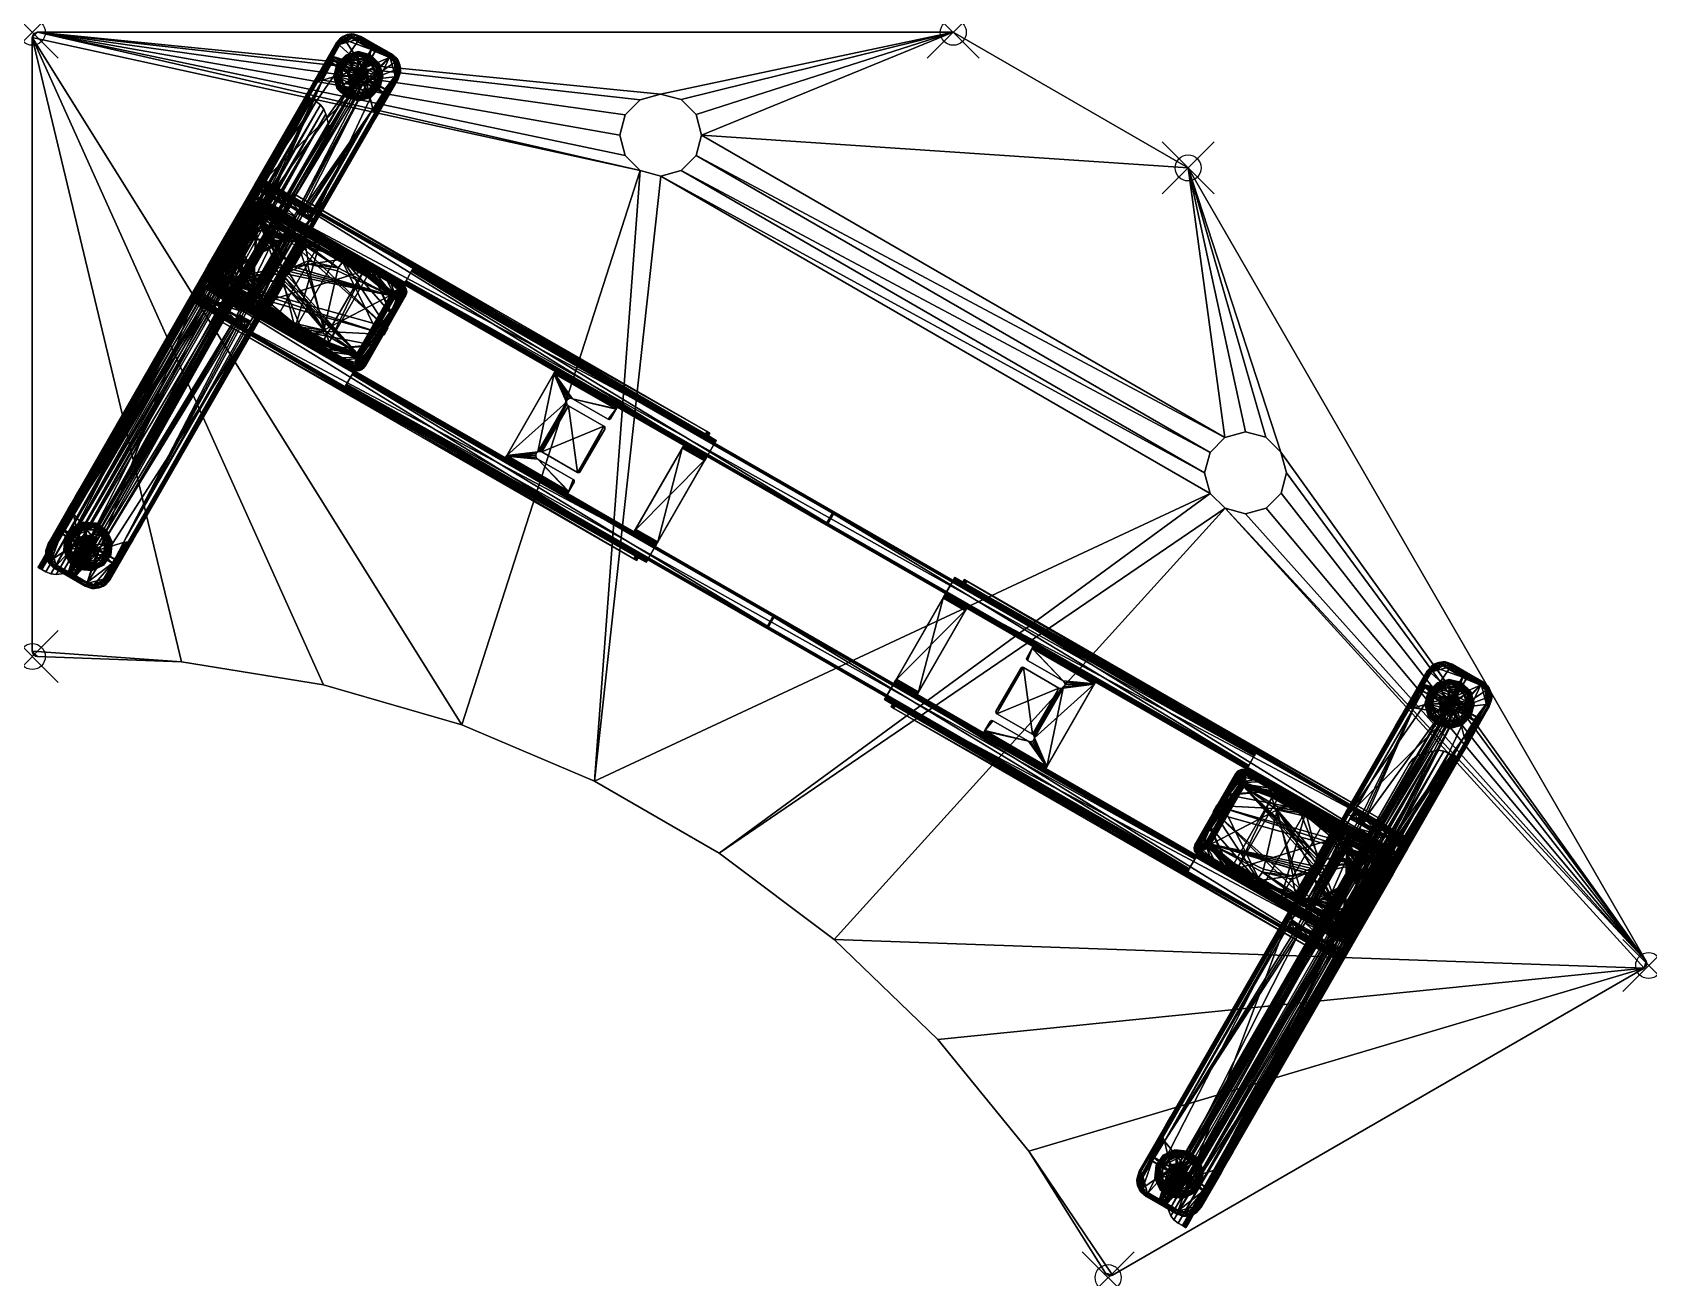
# Model space of a CAD drawing. Extents: x 0 to 62.2, y -47.9 to 0.
import ezdxf

# ---------------------------------------------------------------- set-up
doc = ezdxf.new("R2010")
doc.units = 0
doc.header["$LTSCALE"] = 2
doc.header["$PDMODE"] = 35
for name, color, linetype in [('AFUTL-3-EDLM', 16, 'Continuous'), ('AFUTL-3-FTPT', 4, 'Continuous'), ('AFUTL-3-GDPT', 4, 'Continuous'), ('AFUTL-3-LGPT', 4, 'Continuous'), ('AFUTL-3-MSBK', 19, 'Continuous'), ('AFUTL-3-MSWT', 7, 'Continuous'), ('AFUTL-3-SUPT', 4, 'Continuous'), ('AFUTL-3-TPLM', 15, 'Continuous'), ('AFUTL-P', 2, 'Continuous')]:
    doc.layers.add(name, color=color, linetype=linetype)

msp = doc.modelspace()

# ---------------------------------------------------------------- linework, layer by layer
at = {"layer": 'AFUTL-P'}
for p in [(0, 0), (35.433, 0), (44.468, -5.217), (0, -24.016), (62.185, -35.903), (41.387, -47.91)]:
    msp.add_point(p, dxfattribs=at)

# ---------------------------------------------------------------- meshes
at = {"layer": 'AFUTL-3-EDLM'}
mesh = msp.add_polyface(dxfattribs=at)
corners = [(62.014, -36.001, 29.003), (62.014, -36.001, 28.019), (62.087, -35.929, 29.003), (62.087, -35.929, 28.019), (62.113, -35.83, 29.003), (62.113, -35.83, 28.019), (0.197, 0, 29.003), (0.197, 0, 28.019), (0.098, -0.026, 29.003), (0.098, -0.026, 28.019), (0.026, -0.098, 29.003), (0.026, -0.098, 28.019), (0, -23.814, 29.003), (0, -23.814, 28.019), (0.015, -23.89, 29.003), (0.015, -23.89, 28.019), (0.059, -23.955, 28.019), (0.059, -23.955, 29.003), (0.125, -23.997, 28.019), (0.125, -23.997, 29.003), (0.201, -24.011, 29.003), (0.201, -24.011, 28.019), (5.737, -24.222, 29.003), (5.737, -24.222, 28.019), (11.207, -25.101, 28.019), (11.207, -25.101, 29.003), (16.53, -26.637, 28.019), (16.53, -26.637, 29.003), (21.627, -28.805, 28.019), (21.627, -28.805, 29.003), (26.425, -31.575, 28.019), (26.425, -31.575, 29.003), (30.852, -34.906, 28.019), (30.852, -34.906, 29.003), (34.843, -38.748, 28.019), (34.843, -38.748, 29.003), (38.34, -43.045, 28.019), (38.34, -43.045, 29.003), (41.29, -47.734, 28.019), (41.29, -47.734, 29.003), (0, -0.197, 28.019), (0, -0.197, 29.003), (35.433, 0, 28.019), (35.433, 0, 29.003), (44.468, -5.217, 28.019), (44.468, -5.217, 29.003), (62.087, -35.732, 28.019), (62.087, -35.732, 29.003), (41.561, -47.809, 28.019), (41.561, -47.809, 29.003), (41.341, -47.793, 29.003), (41.341, -47.793, 28.019), (41.41, -47.829, 28.019), (41.41, -47.829, 29.003), (41.488, -47.834, 28.019), (41.488, -47.834, 29.003)]
mesh.append_faces([[corners[k] for k in face] for face in [(2, 1, 3, 3), (4, 3, 5, 5), (8, 7, 9, 9), (10, 9, 11, 11), (14, 13, 15, 15), (14, 16, 17, 17), (17, 18, 19, 19), (22, 21, 23, 23), (22, 24, 25, 25), (25, 26, 27, 27), (27, 28, 29, 29), (29, 30, 31, 31), (31, 32, 33, 33), (33, 34, 35, 35), (35, 36, 37, 37), (37, 38, 39, 39), (19, 21, 20, 20), (41, 13, 12, 12), (41, 11, 40, 40), (43, 7, 6, 6), (45, 42, 43, 43), (47, 44, 45, 45), (47, 5, 46, 46), (49, 1, 0, 0), (50, 38, 51, 51), (50, 52, 53, 53), (53, 54, 55, 55), (55, 48, 49, 49)]], dxfattribs={"vtx0": -1})
mesh.append_faces([[corners[k] for k in face] for face in [(0, 1, 2, 2), (2, 3, 4, 4), (6, 7, 8, 8), (8, 9, 10, 10), (12, 13, 14, 14), (20, 21, 22, 22), (40, 13, 41, 41), (10, 11, 41, 41), (42, 7, 43, 43), (44, 42, 45, 45), (46, 44, 47, 47), (4, 5, 47, 47), (48, 1, 49, 49), (39, 38, 50, 50)]], dxfattribs={"vtx1": -1})
mesh.append_faces([[corners[k] for k in face] for face in [(14, 15, 16, 16), (17, 16, 18, 18), (22, 23, 24, 24), (25, 24, 26, 26), (27, 26, 28, 28), (29, 28, 30, 30), (31, 30, 32, 32), (33, 32, 34, 34), (35, 34, 36, 36), (37, 36, 38, 38), (19, 18, 21, 21), (50, 51, 52, 52), (53, 52, 54, 54), (55, 54, 48, 48)]], dxfattribs={"vtx3": -1})
at = {"layer": 'AFUTL-3-FTPT'}
mesh = msp.add_polyface(dxfattribs=at)
corners = [(8.734, -6.063, 0.5), (6.447, -10.039, 0.5), (11.165, -1.837, 0.402), (8.881, -5.807, 0.5), (11.165, -1.837, 1.223), (8.904, -5.768, 1.784), (9.335, -6.032, 1.786), (9.31, -6.082, 0.5), (9.27, -6.024, 0.5), (9.264, -5.964, 1.783), (9.21, -5.989, 0.5), (9.171, -5.938, 1.786), (9.14, -5.984, 0.5), (9.075, -5.957, 1.794), (9.075, -6.009, 0.5), (8.91, -5.915, 0.5), (8.933, -5.875, 1.794), (12.249, -2.012, 1.175), (9.775, -6.27, 1.784), (8.904, -5.847, 1.793), (8.893, -5.807, 1.789), (10.47, -2.532, 0.952), (6.193, -9.967, 1.851), (8.543, -5.882, 1.851), (1.574, -18.51, 0.402), (10.967, -1.866, 0.402), (8.655, -5.938, 1.976), (11.804, -0.464, 1.195), (8.6, -5.908, 1.96), (11.749, -0.434, 1.178), (8.559, -5.887, 1.914), (11.706, -0.417, 1.133), (9.057, -6.255, 0.5), (9.017, -6.198, 0.5), (9.006, -6.129, 0.5), (8.841, -6.034, 0.5), (8.881, -5.886, 0.5), (8.802, -6.024, 0.5), (8.871, -5.846, 0.5), (8.763, -6.034, 0.5), (8.74, -6.074, 1.819), (8.779, -6.064, 1.819), (8.819, -6.074, 1.819)]
mesh.append_faces([[corners[k] for k in face] for face in [(6, 7, 8, 8), (6, 8, 9, 9), (9, 8, 10, 10), (9, 10, 11, 11), (11, 10, 12, 12), (11, 12, 13, 13), (13, 12, 14, 14)]])
mesh.append_faces([[corners[k] for k in face] for face in [(3, 4, 5, 5), (13, 15, 16, 16), (5, 19, 20, 20), (3, 39, 0, 0), (19, 15, 36, 36), (20, 36, 38, 38), (5, 38, 3, 3), (40, 0, 39, 39), (41, 39, 37, 37), (42, 37, 35, 35)]], dxfattribs={"vtx0": -1})
mesh.append_faces([[corners[k] for k in face] for face in [(0, 2, 3, 3), (4, 11, 5, 5), (10, 32, 12, 12), (12, 33, 14, 14), (14, 34, 15, 15), (15, 35, 36, 36), (36, 37, 38, 38), (38, 39, 3, 3)]], dxfattribs={"vtx0": -1, "vtx1": -1})
mesh.append_faces([[corners[k] for k in face] for face in [(0, 1, 2, 2)]], dxfattribs={"vtx0": -1, "vtx1": -1, "vtx3": -1})
mesh.append_faces([[corners[k] for k in face] for face in [(6, 17, 18, 18), (4, 9, 11, 11), (5, 11, 13, 13), (5, 13, 16, 16), (21, 22, 23, 23), (15, 34, 35, 35), (36, 35, 37, 37), (38, 37, 39, 39)]], dxfattribs={"vtx0": -1, "vtx3": -1})
mesh.append_faces([[corners[k] for k in face] for face in [(14, 15, 13, 13), (26, 27, 28, 28), (28, 29, 30, 30), (30, 31, 23, 23), (16, 15, 19, 19), (19, 36, 20, 20), (20, 38, 5, 5), (40, 39, 41, 41), (41, 37, 42, 42)]], dxfattribs={"vtx1": -1})
mesh.append_faces([[corners[k] for k in face] for face in [(6, 9, 4, 4), (16, 19, 5, 5), (2, 24, 25, 25)]], dxfattribs={"vtx1": -1, "vtx3": -1})
mesh = msp.add_polyface(dxfattribs=at)
corners = [(8.881, -5.807, 0.5), (11.165, -1.837, 0.402), (11.165, -1.837, 1.223), (9.792, -6.331, 0.5), (12.249, -2.012, 1.175), (12.259, -2.042, 0.5), (10.002, -6.49, 1.794), (12.607, -1.955, 1.147), (12.747, -1.941, 1.137), (10.304, -6.664, 1.794), (12.868, -1.981, 1.133), (13.483, -2.335, 1.133), (13.105, -2.953, 1.223), (13.134, -2.925, 1.218), (13.18, -3.139, 0.402), (13.105, -2.953, 0.402), (13.173, -2.914, 0.402), (13.212, -2.925, 0.402), (10.47, -2.532, 0.952), (8.543, -5.882, 1.851), (11.688, -0.415, 1.071), (13.229, -2.934, 0.402), (13.217, -3.107, 0.402), (13.196, -3.12, 0.402), (13.134, -2.925, 0.402), (12.589, -0.252, 1.124), (11.804, -0.464, 1.195), (8.655, -5.938, 1.976), (13.759, -0.925, 1.124), (10.822, -7.185, 1.976), (13.971, -1.71, 1.195), (10.876, -7.217, 1.96), (14.024, -1.743, 1.178), (10.805, -1.951, 0.693), (10.682, -2.24, 0.885), (10.649, -2.221, 0.885), (10.503, -2.552, 0.952), (10.776, -2.137, 0.811), (10.79, -2.157, 0.792), (10.529, -2.567, 0.944), (10.862, -2.048, 0.662), (10.719, -2.297, 0.832), (10.548, -2.578, 0.922), (10.555, -2.582, 0.892), (13.188, -3.322, 0.693), (13.155, -3.303, 0.693), (13.265, -3.111, 0.402), (13.075, -3.321, 0.662), (13.194, -3.131, 0.437), (13.223, -3.125, 0.448), (13.242, -3.103, 0.402), (13.041, -3.44, 0.811), (13.017, -3.438, 0.792), (13.212, -2.925, 1.213), (13.229, -2.934, 1.213), (13.173, -2.914, 1.215), (12.896, -1.971, 0.5)]
mesh.append_faces([[corners[k] for k in face] for face in [(37, 39, 34, 34), (34, 39, 36, 36), (40, 41, 38, 38), (38, 41, 42, 42), (41, 43, 42, 42), (47, 14, 48, 48), (48, 14, 23, 23), (48, 23, 22, 22), (48, 22, 49, 49), (49, 50, 45, 45), (49, 45, 51, 51), (52, 47, 48, 48)]])
mesh.append_faces([[corners[k] for k in face] for face in [(3, 4, 5, 5), (30, 31, 32, 32), (33, 34, 35, 35), (18, 34, 36, 36), (49, 52, 48, 48), (17, 54, 21, 21), (24, 12, 13, 13), (16, 13, 55, 55), (17, 55, 53, 53)]], dxfattribs={"vtx0": -1})
mesh.append_faces([[corners[k] for k in face] for face in [(12, 11, 13, 13)]], dxfattribs={"vtx0": -1, "vtx1": -1})
mesh.append_faces([[corners[k] for k in face] for face in [(14, 15, 16, 16)]], dxfattribs={"vtx0": -1, "vtx1": -1, "vtx3": -1})
mesh.append_faces([[corners[k] for k in face] for face in [(0, 1, 2, 2), (6, 7, 8, 8), (9, 8, 10, 10), (14, 16, 17, 17), (18, 19, 20, 20), (21, 22, 23, 23), (21, 23, 14, 14), (25, 26, 27, 27), (28, 29, 30, 30)]], dxfattribs={"vtx0": -1, "vtx3": -1})
mesh.append_faces([[corners[k] for k in face] for face in [(35, 34, 18, 18), (37, 38, 39, 39), (51, 52, 49, 49), (53, 54, 17, 17), (15, 12, 24, 24), (24, 13, 16, 16), (16, 55, 17, 17), (10, 56, 11, 11)]], dxfattribs={"vtx1": -1})
mesh.append_faces([[corners[k] for k in face] for face in [(10, 11, 12, 12), (17, 21, 14, 14)]], dxfattribs={"vtx1": -1, "vtx3": -1})
mesh.append_faces([[corners[k] for k in face] for face in [(15, 24, 16, 16), (38, 42, 39, 39), (44, 45, 46, 46)]], dxfattribs={"vtx3": -1})
mesh = msp.add_polyface(dxfattribs=at)
corners = [(12.125, -1.553, 1.133), (11.165, -1.837, 1.223), (11.509, -1.199, 1.133), (11.175, -1.798, 1.218), (11.165, -1.759, 1.215), (12.249, -2.012, 1.175), (11.119, -1.72, 0.402), (11.413, -1.209, 0.5), (11.119, -1.72, 1.213), (11.402, -1.229, 1.143), (11.136, -1.73, 1.213), (11.688, -0.415, 1.071), (10.805, -1.951, 0.693), (10.649, -2.221, 0.885), (10.47, -2.532, 0.952), (11.688, -0.415, 0.402), (10.915, -1.758, 0.402), (10.975, -1.843, 0.402), (10.967, -1.866, 0.402), (11.136, -1.73, 0.402), (11.165, -1.759, 0.402), (10.976, -1.818, 0.402), (11.824, -0.493, 0.402), (10.966, -1.795, 0.402), (11.175, -1.798, 0.402), (11.165, -1.837, 0.402), (8.6, -5.908, 1.96), (11.804, -0.464, 1.195), (11.749, -0.434, 1.178), (8.559, -5.887, 1.914), (11.706, -0.417, 1.133), (8.543, -5.882, 1.851), (10.948, -1.778, 0.402), (10.838, -1.97, 0.693), (10.682, -2.24, 0.885), (10.957, -1.822, 0.448), (10.967, -1.849, 0.437), (10.862, -2.048, 0.662), (10.79, -2.157, 0.792), (10.776, -2.137, 0.811), (12.119, -1.524, 0.5), (12.219, -1.627, 0.832)]
mesh.append_faces([[corners[k] for k in face] for face in [(33, 32, 35, 35), (35, 32, 23, 23), (35, 23, 21, 21), (35, 21, 36, 36), (36, 21, 17, 17), (36, 17, 18, 18), (18, 37, 36, 36), (36, 37, 38, 38), (34, 33, 39, 39), (39, 33, 35, 35)]])
mesh.append_faces([[corners[k] for k in face] for face in [(9, 10, 8, 8), (26, 27, 28, 28), (29, 28, 30, 30), (31, 30, 11, 11), (16, 33, 12, 12), (6, 10, 19, 19), (20, 10, 4, 4), (24, 4, 3, 3), (25, 3, 1, 1), (2, 40, 0, 0), (41, 0, 40, 40)]], dxfattribs={"vtx0": -1})
mesh.append_faces([[corners[k] for k in face] for face in [(0, 1, 2, 2), (6, 7, 8, 8), (17, 6, 18, 18)]], dxfattribs={"vtx0": -1, "vtx1": -1})
mesh.append_faces([[corners[k] for k in face] for face in [(1, 0, 5, 5), (20, 25, 18, 18)]], dxfattribs={"vtx0": -1, "vtx1": -1, "vtx3": -1})
mesh.append_faces([[corners[k] for k in face] for face in [(2, 1, 3, 3), (2, 3, 4, 4), (9, 4, 10, 10), (11, 12, 13, 13), (11, 13, 14, 14), (18, 6, 19, 19), (18, 19, 20, 20), (22, 21, 23, 23)]], dxfattribs={"vtx0": -1, "vtx3": -1})
mesh.append_faces([[corners[k] for k in face] for face in [(24, 25, 20, 20), (32, 33, 16, 16), (8, 10, 6, 6), (19, 10, 20, 20), (20, 4, 24, 24), (24, 3, 25, 25)]], dxfattribs={"vtx1": -1})
mesh.append_faces([[corners[k] for k in face] for face in [(17, 21, 6, 6)]], dxfattribs={"vtx1": -1, "vtx3": -1})
mesh.append_faces([[corners[k] for k in face] for face in [(15, 16, 12, 12), (12, 33, 34, 34), (36, 38, 39, 39), (39, 35, 36, 36)]], dxfattribs={"vtx3": -1})
mesh = msp.add_polyface(dxfattribs=at)
corners = [(12.249, -2.012, 1.175), (12.125, -1.553, 1.133), (12.22, -1.638, 1.137), (12.275, -1.753, 1.146), (12.289, -1.892, 1.16), (12.46, -2.037, 1.165), (12.528, -1.986, 1.155), (12.409, -2.104, 1.175), (12.282, -1.78, 0.5), (12.278, -1.766, 0.5), (12.274, -1.753, 0.5), (12.272, -1.739, 0.5), (12.589, -0.252, 1.124), (8.655, -5.938, 1.976), (13.759, -0.925, 1.124), (12.361, -1.446, 0.5), (12.894, -1.796, 0.5), (12.272, -1.438, 0.5), (12.812, -1.938, 0.5), (12.19, -1.58, 0.5), (12.242, -1.654, 0.5), (12.722, -1.93, 0.5), (12.633, -1.947, 0.5), (12.62, -1.952, 0.5), (12.593, -1.958, 0.5), (12.311, -1.838, 0.5), (12.353, -1.888, 0.5), (12.405, -1.927, 0.5), (12.464, -1.961, 0.5), (12.507, -1.988, 0.5), (12.434, -2.04, 0.5), (12.378, -2.111, 0.5), (12.188, -1.405, 0.5), (12.119, -1.524, 0.5), (12.259, -2.042, 0.5), (12.292, -1.958, 0.5), (12.3, -1.868, 0.5), (12.219, -1.627, 0.832), (12.294, -1.903, 0.841), (12.481, -2.01, 0.841), (12.326, -1.441, 0.809)]
mesh.append_faces([[corners[k] for k in face] for face in [(8, 3, 9, 9), (9, 3, 10, 10), (3, 11, 10, 10), (2, 37, 3, 3), (3, 37, 20, 20), (3, 20, 11, 11), (37, 33, 19, 19), (19, 20, 37, 37), (4, 38, 0, 0), (0, 38, 35, 35), (0, 35, 34, 34), (38, 8, 36, 36), (36, 35, 38, 38), (39, 5, 31, 31), (39, 31, 30, 30), (5, 7, 31, 31), (15, 17, 40, 40)]])
mesh.append_faces([[corners[k] for k in face] for face in [(38, 3, 8, 8)]], dxfattribs={"vtx0": -1})
mesh.append_faces([[corners[k] for k in face] for face in [(12, 13, 14, 14), (15, 16, 17, 17), (19, 18, 20, 20), (20, 21, 11, 11), (11, 22, 10, 10), (10, 23, 9, 9), (9, 23, 8, 8), (17, 19, 32, 32), (8, 25, 36, 36)]], dxfattribs={"vtx0": -1, "vtx1": -1})
mesh.append_faces([[corners[k] for k in face] for face in [(17, 18, 19, 19), (8, 24, 25, 25), (25, 24, 26, 26), (26, 24, 27, 27), (28, 31, 27, 27), (27, 31, 34, 34), (27, 34, 26, 26), (36, 25, 26, 26)]], dxfattribs={"vtx0": -1, "vtx1": -1, "vtx3": -1})
mesh.append_faces([[corners[k] for k in face] for face in [(0, 1, 2, 2), (0, 2, 3, 3), (28, 29, 30, 30), (32, 19, 33, 33), (26, 34, 35, 35), (26, 35, 36, 36)]], dxfattribs={"vtx0": -1, "vtx3": -1})
mesh.append_faces([[corners[k] for k in face] for face in [(5, 6, 7, 7), (2, 1, 37, 37), (4, 3, 38, 38)]], dxfattribs={"vtx1": -1})
mesh.append_faces([[corners[k] for k in face] for face in [(30, 31, 28, 28)]], dxfattribs={"vtx1": -1, "vtx3": -1})
mesh.append_faces([[corners[k] for k in face] for face in [(3, 4, 0, 0)]], dxfattribs={"vtx3": -1})
mesh = msp.add_polyface(dxfattribs=at)
corners = [(12.377, -0.18, 1.129), (11.804, -0.464, 1.195), (12.589, -0.252, 1.124), (11.571, -0.935, 1.101), (11.56, -0.953, 0.5), (11.824, -0.493, 1.038), (11.824, -0.493, 0.402), (11.413, -1.209, 0.5), (13.037, -0.656, 0.981), (12.023, -0.294, 1.005), (12.294, -0.221, 0.98), (12.679, -1.271, 1.069), (11.6, -1.042, 1.111), (11.56, -0.974, 1.106), (11.688, -0.415, 0.402), (10.805, -1.951, 0.693), (11.688, -0.415, 1.071), (10.966, -1.795, 0.402), (11.944, -0.158, 0.402), (12.023, -0.294, 0.402), (12.294, -0.064, 0.402), (12.294, -0.221, 0.402), (12.644, -0.157, 0.402), (12.153, -0.195, 1.145), (11.952, -0.295, 1.168), (12.385, -0.07, 1.005), (12.112, -0.088, 1.021), (11.868, -0.209, 1.044), (12.617, -0.204, 1.103), (12.385, -0.102, 1.088), (12.128, -0.118, 1.105), (12.637, -0.17, 1.058), (11.706, -0.417, 1.133), (11.897, -0.231, 1.129), (11.749, -0.434, 1.178), (12.565, -0.294, 0.971), (11.56, -1.032, 0.5), (11.55, -0.992, 0.5)]
mesh.append_faces([[corners[k] for k in face] for face in [(25, 22, 20, 20), (25, 20, 26, 26), (26, 20, 18, 18), (26, 18, 27, 27), (27, 18, 14, 14), (27, 14, 16, 16), (0, 28, 29, 29), (30, 29, 26, 26), (30, 26, 27, 27), (29, 31, 25, 25), (29, 25, 26, 26), (16, 32, 27, 27), (27, 32, 33, 33), (27, 33, 30, 30), (30, 33, 23, 23), (32, 34, 33, 33), (33, 34, 24, 24), (33, 24, 23, 23), (34, 1, 24, 24)]])
mesh.append_faces([[corners[k] for k in face] for face in [(1, 23, 24, 24), (9, 6, 19, 19), (10, 19, 21, 21), (13, 36, 37, 37), (3, 37, 4, 4)]], dxfattribs={"vtx0": -1})
mesh.append_faces([[corners[k] for k in face] for face in [(0, 1, 2, 2), (5, 4, 6, 6), (14, 15, 16, 16), (6, 18, 19, 19), (19, 20, 21, 21)]], dxfattribs={"vtx0": -1, "vtx1": -1})
mesh.append_faces([[corners[k] for k in face] for face in [(6, 17, 14, 14)]], dxfattribs={"vtx0": -1, "vtx1": -1, "vtx3": -1})
mesh.append_faces([[corners[k] for k in face] for face in [(6, 4, 7, 7), (8, 9, 10, 10), (11, 3, 5, 5), (11, 5, 9, 9), (12, 13, 3, 3), (19, 18, 20, 20), (21, 20, 22, 22)]], dxfattribs={"vtx0": -1, "vtx3": -1})
mesh.append_faces([[corners[k] for k in face] for face in [(3, 4, 5, 5), (5, 6, 9, 9), (9, 19, 10, 10), (10, 21, 35, 35), (13, 37, 3, 3)]], dxfattribs={"vtx1": -1})
mesh.append_faces([[corners[k] for k in face] for face in [(14, 18, 6, 6), (0, 23, 1, 1)]], dxfattribs={"vtx1": -1, "vtx3": -1})
mesh.append_faces([[corners[k] for k in face] for face in [(0, 29, 30, 30), (30, 23, 0, 0)]], dxfattribs={"vtx3": -1})
mesh = msp.add_polyface(dxfattribs=at)
corners = [(11.824, -0.493, 0.402), (11.413, -1.209, 0.5), (11.119, -1.72, 0.402), (11.119, -1.72, 1.213), (11.402, -1.229, 1.143), (12.594, -1.366, 1.084), (11.571, -0.935, 1.101), (12.679, -1.271, 1.069), (12.478, -1.421, 1.097), (12.215, -1.396, 1.111), (11.6, -1.042, 1.111), (12.463, -1.425, 1.099), (12.379, -1.438, 1.105), (12.294, -1.428, 1.109), (11.571, -1.013, 1.11), (11.56, -0.974, 1.106), (12.45, -1.429, 0.5), (12.463, -1.425, 0.5), (11.509, -1.199, 1.133), (11.165, -1.759, 1.215), (11.43, -1.199, 1.138), (11.47, -1.189, 1.135), (10.976, -1.818, 0.402), (11.688, -0.415, 0.402), (10.966, -1.795, 0.402), (10.948, -1.778, 0.402), (10.915, -1.758, 0.402), (12.188, -1.405, 0.5), (12.119, -1.524, 0.5), (11.589, -1.061, 0.5), (11.52, -1.18, 0.5), (11.56, -1.032, 0.5), (11.481, -1.17, 0.5), (11.55, -0.992, 0.5), (11.442, -1.18, 0.5), (11.56, -0.953, 0.5), (12.326, -1.441, 0.809), (12.272, -1.438, 0.5), (12.361, -1.446, 0.5)]
mesh.append_faces([[corners[k] for k in face] for face in [(16, 11, 17, 17), (17, 11, 8, 8), (13, 36, 9, 9), (9, 36, 37, 37), (9, 37, 27, 27), (13, 12, 36, 36), (36, 12, 16, 16), (36, 16, 38, 38), (12, 11, 16, 16)]])
mesh.append_faces([[corners[k] for k in face] for face in [(3, 1, 4, 4), (9, 12, 13, 13), (23, 25, 26, 26), (35, 34, 1, 1), (10, 27, 29, 29), (14, 29, 31, 31), (20, 1, 34, 34), (21, 34, 32, 32), (18, 32, 30, 30)]], dxfattribs={"vtx0": -1})
mesh.append_faces([[corners[k] for k in face] for face in [(0, 1, 2, 2), (5, 6, 7, 7), (2, 22, 0, 0), (27, 28, 29, 29), (29, 30, 31, 31), (31, 32, 33, 33), (33, 34, 35, 35)]], dxfattribs={"vtx0": -1, "vtx1": -1})
mesh.append_faces([[corners[k] for k in face] for face in [(6, 8, 9, 9), (18, 19, 4, 4)]], dxfattribs={"vtx0": -1, "vtx1": -1, "vtx3": -1})
mesh.append_faces([[corners[k] for k in face] for face in [(6, 9, 10, 10), (9, 8, 11, 11), (4, 21, 18, 18), (23, 24, 25, 25), (29, 28, 30, 30), (31, 30, 32, 32), (33, 32, 34, 34)]], dxfattribs={"vtx0": -1, "vtx3": -1})
mesh.append_faces([[corners[k] for k in face] for face in [(14, 15, 10, 10), (20, 21, 4, 4), (9, 27, 10, 10), (30, 28, 18, 18), (10, 29, 14, 14), (14, 31, 15, 15), (4, 1, 20, 20), (20, 34, 21, 21), (21, 32, 18, 18)]], dxfattribs={"vtx1": -1})
mesh.append_faces([[corners[k] for k in face] for face in [(5, 8, 6, 6), (11, 12, 9, 9)]], dxfattribs={"vtx1": -1, "vtx3": -1})
mesh = msp.add_polyface(dxfattribs=at)
corners = [(12.679, -1.271, 1.069), (12.023, -0.294, 1.005), (13.037, -0.656, 0.981), (12.294, -0.221, 0.98), (12.565, -0.294, 0.971), (13.008, -0.548, 0.971), (13.047, -0.616, 0.976), (13.037, -0.577, 0.972), (13.022, -0.557, 0.5), (12.565, -0.294, 0.402), (12.294, -0.221, 0.402), (12.644, -0.157, 0.402), (13.735, -0.967, 0.402), (13.814, -0.83, 1), (12.644, -0.157, 1), (12.385, -0.07, 1.005), (13.759, -0.925, 1.124), (13.787, -0.877, 1.103), (12.589, -0.252, 1.124), (12.617, -0.204, 1.103), (13.807, -0.843, 1.058), (12.637, -0.17, 1.058), (12.377, -0.18, 1.129), (12.385, -0.102, 1.088), (12.619, -1.415, 0.5), (12.576, -1.389, 0.5), (12.65, -1.336, 0.5), (12.706, -1.265, 0.5), (13.278, -0.704, 0.5), (13.239, -0.693, 0.5), (13.051, -0.585, 0.5), (13.2, -0.704, 0.5), (13.062, -0.625, 0.5), (13.171, -0.733, 0.5), (13.051, -0.664, 0.5), (12.825, -1.334, 0.5), (12.679, -1.45, 0.5), (12.833, -1.359, 1.069), (13.185, -0.741, 0.981), (12.604, -1.366, 0.807), (12.594, -1.366, 1.084), (12.478, -1.421, 1.097)]
mesh.append_faces([[corners[k] for k in face] for face in [(14, 11, 15, 15), (18, 19, 22, 22), (19, 21, 23, 23), (21, 14, 15, 15), (26, 39, 27, 27), (27, 39, 40, 40), (27, 40, 0, 0), (26, 25, 39, 39), (39, 41, 40, 40)]])
mesh.append_faces([[corners[k] for k in face] for face in [(6, 5, 7, 7), (13, 11, 14, 14), (18, 17, 19, 19), (19, 20, 21, 21), (4, 10, 9, 9), (2, 27, 0, 0), (38, 35, 33, 33), (34, 6, 32, 32), (32, 7, 30, 30), (8, 7, 5, 5)]], dxfattribs={"vtx0": -1})
mesh.append_faces([[corners[k] for k in face] for face in [(0, 1, 2, 2), (2, 5, 6, 6), (10, 11, 9, 9), (9, 11, 12, 12), (8, 29, 30, 30), (30, 31, 32, 32), (32, 33, 34, 34), (34, 35, 27, 27)]], dxfattribs={"vtx0": -1, "vtx1": -1})
mesh.append_faces([[corners[k] for k in face] for face in [(27, 35, 36, 36)]], dxfattribs={"vtx0": -1, "vtx1": -1, "vtx3": -1})
mesh.append_faces([[corners[k] for k in face] for face in [(2, 3, 4, 4), (8, 4, 9, 9), (24, 25, 26, 26), (24, 26, 27, 27), (30, 29, 31, 31), (32, 31, 33, 33), (34, 33, 35, 35)]], dxfattribs={"vtx0": -1, "vtx3": -1})
mesh.append_faces([[corners[k] for k in face] for face in [(5, 4, 8, 8), (16, 17, 18, 18), (21, 20, 14, 14), (28, 29, 8, 8), (34, 27, 2, 2), (37, 35, 38, 38), (2, 6, 34, 34), (30, 7, 8, 8)]], dxfattribs={"vtx1": -1})
mesh.append_faces([[corners[k] for k in face] for face in [(4, 5, 2, 2)]], dxfattribs={"vtx1": -1, "vtx3": -1})
mesh.append_faces([[corners[k] for k in face] for face in [(32, 6, 7, 7)]], dxfattribs={"vtx3": -1})
mesh = msp.add_polyface(dxfattribs=at)
corners = [(13.022, -0.557, 0.5), (13.735, -0.967, 0.402), (13.278, -0.704, 0.5), (12.959, -1.824, 1.111), (12.833, -1.359, 1.069), (13.735, -0.967, 0.971), (13.185, -0.741, 0.981), (13.293, -0.712, 0.971), (13.214, -0.712, 0.976), (13.253, -0.702, 0.972), (12.565, -0.294, 0.402), (12.644, -0.157, 0.402), (13.814, -0.83, 0.402), (13.934, -1.165, 0.402), (14.071, -1.086, 0.402), (14.007, -1.436, 0.402), (14.165, -1.436, 0.402), (13.814, -0.83, 1), (13.971, -1.71, 1.195), (14.028, -1.274, 1.145), (13.928, -1.073, 1.129), (13.759, -0.925, 1.124), (14.159, -1.527, 1.044), (14.141, -1.255, 1.021), (14.02, -1.01, 1.005), (14.043, -1.498, 1.168), (14.126, -1.513, 1.129), (14.107, -1.256, 1.105), (13.807, -0.843, 1.058), (13.992, -1.026, 1.088), (13.787, -0.877, 1.103), (12.617, -0.204, 1.103), (12.644, -0.157, 1), (13.934, -1.165, 0.98), (14.007, -1.436, 1.005), (13.239, -0.693, 0.5), (13.2, -0.704, 0.5), (13.171, -0.733, 0.5)]
mesh.append_faces([[corners[k] for k in face] for face in [(22, 16, 23, 23), (23, 16, 14, 14), (23, 14, 24, 24), (24, 14, 12, 12), (24, 12, 17, 17), (25, 26, 27, 27), (27, 26, 23, 23), (27, 23, 24, 24), (17, 28, 24, 24), (24, 28, 29, 29), (24, 29, 27, 27), (27, 19, 25, 25), (28, 30, 29, 29), (29, 30, 20, 20), (30, 21, 20, 20)]])
mesh.append_faces([[corners[k] for k in face] for face in [(7, 8, 9, 9), (2, 5, 7, 7), (32, 28, 17, 17), (5, 13, 33, 33), (33, 15, 34, 34), (2, 9, 35, 35), (36, 9, 8, 8), (37, 8, 6, 6)]], dxfattribs={"vtx0": -1})
mesh.append_faces([[corners[k] for k in face] for face in [(0, 1, 2, 2), (5, 6, 7, 7), (1, 12, 13, 13), (13, 14, 15, 15)]], dxfattribs={"vtx0": -1, "vtx1": -1})
mesh.append_faces([[corners[k] for k in face] for face in [(3, 4, 5, 5)]], dxfattribs={"vtx0": -1, "vtx1": -1, "vtx3": -1})
mesh.append_faces([[corners[k] for k in face] for face in [(5, 4, 6, 6), (7, 6, 8, 8), (2, 1, 5, 5), (0, 10, 1, 1), (1, 11, 12, 12), (13, 12, 14, 14), (15, 14, 16, 16), (18, 19, 20, 20), (18, 20, 21, 21)]], dxfattribs={"vtx0": -1, "vtx3": -1})
mesh.append_faces([[corners[k] for k in face] for face in [(12, 11, 17, 17), (27, 29, 19, 19), (1, 13, 5, 5), (7, 9, 2, 2), (35, 9, 36, 36), (36, 8, 37, 37)]], dxfattribs={"vtx1": -1})
mesh.append_faces([[corners[k] for k in face] for face in [(29, 20, 19, 19), (31, 30, 28, 28), (33, 13, 15, 15)]], dxfattribs={"vtx3": -1})
mesh = msp.add_polyface(dxfattribs=at)
corners = [(11.165, -1.837, 1.223), (12.249, -2.012, 1.175), (9.335, -6.032, 1.786), (9.775, -6.27, 1.784), (9.792, -6.331, 0.5), (10.674, -7.179, 0.5), (10.821, -6.923, 0.5), (13.105, -2.953, 0.402), (10.549, -6.857, 0.5), (10.538, -6.788, 0.5), (10.594, -6.831, 1.794), (10.563, -6.739, 1.786), (10.499, -6.731, 0.5), (10.493, -6.671, 1.783), (10.438, -6.696, 0.5), (10.399, -6.644, 1.786), (10.369, -6.691, 0.5), (12.409, -2.104, 1.175), (10.002, -6.49, 1.794), (9.972, -6.383, 1.784), (12.607, -1.955, 1.147), (12.747, -1.941, 1.137), (10.304, -6.664, 1.794), (12.868, -1.981, 1.133), (13.105, -2.953, 1.223), (10.736, -6.913, 1.794), (10.844, -6.884, 1.784), (12.378, -2.111, 0.5), (9.911, -6.4, 0.5), (14.072, -1.786, 1.071), (10.926, -7.254, 1.851), (12.853, -3.904, 0.952), (13.759, -0.925, 1.124), (8.655, -5.938, 1.976), (10.822, -7.185, 1.976), (10.876, -7.217, 1.96), (13.971, -1.71, 1.195), (14.024, -1.743, 1.178), (10.914, -7.242, 1.914), (14.061, -1.771, 1.133), (12.82, -3.885, 0.952), (13.033, -3.592, 0.885), (13, -3.573, 0.885), (13.155, -3.303, 0.693), (13.188, -3.322, 0.693), (13.041, -3.44, 0.811), (12.794, -3.87, 0.944), (12.775, -3.859, 0.922), (13.017, -3.438, 0.792), (12.768, -3.855, 0.892), (12.932, -3.57, 0.832), (13.075, -3.321, 0.662), (12.259, -2.042, 0.5), (10.285, -6.962, 0.5), (10.346, -6.997, 0.5), (10.415, -7.002, 0.5)]
mesh.append_faces([[corners[k] for k in face] for face in [(8, 9, 10, 10), (10, 9, 11, 11), (11, 9, 12, 12), (11, 12, 13, 13), (13, 12, 14, 14), (13, 14, 15, 15), (15, 14, 16, 16), (45, 43, 42, 42), (45, 42, 46, 46), (46, 42, 40, 40), (49, 50, 47, 47), (47, 50, 48, 48), (50, 51, 48, 48)]])
mesh.append_faces([[corners[k] for k in face] for face in [(24, 6, 26, 26), (28, 17, 19, 19), (41, 40, 42, 42), (41, 43, 44, 44), (45, 47, 48, 48)]], dxfattribs={"vtx0": -1})
mesh.append_faces([[corners[k] for k in face] for face in [(17, 18, 19, 19), (18, 21, 22, 22), (22, 23, 15, 15), (15, 23, 13, 13), (13, 24, 11, 11), (11, 24, 10, 10), (10, 24, 25, 25), (7, 6, 24, 24), (52, 27, 4, 4)]], dxfattribs={"vtx0": -1, "vtx1": -1})
mesh.append_faces([[corners[k] for k in face] for face in [(0, 1, 2, 2), (17, 20, 18, 18), (13, 23, 24, 24)]], dxfattribs={"vtx0": -1, "vtx1": -1, "vtx3": -1})
mesh.append_faces([[corners[k] for k in face] for face in [(25, 24, 26, 26), (32, 33, 34, 34), (4, 27, 28, 28), (53, 16, 14, 14), (54, 14, 12, 12), (55, 12, 9, 9)]], dxfattribs={"vtx0": -1, "vtx3": -1})
mesh.append_faces([[corners[k] for k in face] for face in [(3, 1, 4, 4), (27, 17, 28, 28), (34, 35, 36, 36), (31, 40, 41, 41), (46, 47, 45, 45)]], dxfattribs={"vtx1": -1})
mesh.append_faces([[corners[k] for k in face] for face in [(5, 6, 7, 7), (29, 30, 31, 31)]], dxfattribs={"vtx1": -1, "vtx3": -1})
mesh.append_faces([[corners[k] for k in face] for face in [(37, 35, 38, 38), (39, 38, 30, 30), (41, 42, 43, 43)]], dxfattribs={"vtx3": -1})
mesh = msp.add_polyface(dxfattribs=at)
corners = [(13.681, -2.149, 1.101), (13.935, -1.708, 1.038), (13.671, -2.167, 0.5), (13.935, -1.708, 0.402), (12.959, -1.824, 1.111), (13.574, -2.178, 1.111), (12.891, -1.772, 1.109), (12.84, -1.704, 1.105), (12.809, -1.624, 1.099), (12.794, -1.481, 1.084), (12.833, -1.359, 1.069), (13.735, -0.967, 0.971), (13.934, -1.165, 0.98), (14.007, -1.436, 1.005), (12.801, -1.596, 0.5), (12.805, -1.609, 1.097), (12.805, -1.61, 0.5), (12.812, -1.637, 0.5), (14.007, -1.436, 0.402), (14.165, -1.436, 0.402), (14.072, -1.786, 0.402), (14.043, -1.498, 1.168), (14.028, -1.274, 1.145), (13.971, -1.71, 1.195), (14.072, -1.786, 1.071), (14.159, -1.527, 1.044), (14.024, -1.743, 1.178), (14.126, -1.513, 1.129), (14.061, -1.771, 1.133), (14.141, -1.255, 1.021), (12.812, -1.938, 0.5), (12.894, -1.796, 0.5), (12.896, -1.971, 0.5), (12.965, -1.852, 0.5), (13.495, -2.316, 0.5), (13.563, -2.196, 0.5), (12.747, -1.941, 1.137), (12.757, -1.936, 0.832), (12.868, -1.981, 1.133), (12.864, -1.75, 0.809), (12.841, -1.722, 0.5), (12.825, -1.334, 0.5), (12.792, -1.418, 0.5), (12.789, -1.472, 0.807)]
mesh.append_faces([[corners[k] for k in face] for face in [(14, 15, 16, 16), (16, 15, 8, 8), (16, 8, 17, 17), (24, 20, 25, 25), (25, 20, 19, 19), (23, 26, 21, 21), (21, 26, 27, 27), (26, 28, 27, 27), (27, 28, 25, 25), (27, 25, 29, 29), (28, 24, 25, 25), (36, 37, 38, 38), (38, 37, 30, 30), (38, 30, 32, 32), (7, 39, 8, 8), (8, 39, 40, 40), (8, 40, 17, 17), (7, 6, 39, 39), (39, 6, 33, 33), (39, 33, 31, 31), (6, 4, 33, 33), (31, 40, 39, 39), (41, 10, 42, 42), (42, 10, 43, 43), (10, 9, 43, 43)]])
mesh.append_faces([[corners[k] for k in face] for face in [(13, 3, 1, 1), (5, 33, 4, 4)]], dxfattribs={"vtx0": -1})
mesh.append_faces([[corners[k] for k in face] for face in [(4, 1, 5, 5), (18, 19, 3, 3), (30, 31, 32, 32), (32, 33, 34, 34)]], dxfattribs={"vtx0": -1, "vtx1": -1})
mesh.append_faces([[corners[k] for k in face] for face in [(4, 8, 9, 9)]], dxfattribs={"vtx0": -1, "vtx1": -1, "vtx3": -1})
mesh.append_faces([[corners[k] for k in face] for face in [(2, 1, 3, 3), (5, 1, 0, 0), (4, 7, 8, 8), (4, 9, 10, 10), (4, 12, 13, 13), (4, 13, 1, 1), (3, 19, 20, 20), (32, 31, 33, 33)]], dxfattribs={"vtx0": -1, "vtx3": -1})
mesh.append_faces([[corners[k] for k in face] for face in [(0, 1, 2, 2), (6, 7, 4, 4), (21, 22, 23, 23), (35, 33, 5, 5)]], dxfattribs={"vtx1": -1})
mesh.append_faces([[corners[k] for k in face] for face in [(11, 12, 4, 4)]], dxfattribs={"vtx1": -1, "vtx3": -1})
mesh.append_faces([[corners[k] for k in face] for face in [(13, 18, 3, 3)]], dxfattribs={"vtx3": -1})
mesh = msp.add_polyface(dxfattribs=at)
corners = [(11.165, -1.837, 0.402), (6.3, -10.295, 0.5), (1.574, -18.51, 0.402), (2.274, -19.358, 1.084), (6.722, -10.574, 1.8), (7.148, -10.835, 1.799), (1.574, -18.51, 1.112), (6.557, -10.48, 1.8), (6.628, -10.547, 1.798), (6.277, -10.334, 1.799), (3.514, -19.626, 1.112), (8.188, -11.343, 1.804), (8.217, -11.45, 1.799), (8.217, -11.372, 1.804), (8.228, -11.411, 1.802), (7.856, -11.254, 1.798), (2.554, -19.913, 1.059), (7.786, -11.186, 1.8), (7.755, -11.094, 1.804), (2.459, -19.828, 1.061), (7.454, -10.92, 1.804), (2.429, -19.447, 1.084), (7.346, -10.949, 1.799), (7.95, -11.281, 1.8), (8.046, -11.261, 1.804), (8.046, -11.208, 0.5), (8.211, -11.303, 0.5), (12.853, -3.904, 0.952), (8.577, -11.338, 1.851), (4.209, -18.931, 0.952), (2.093, -21.206, 1.119), (8.466, -11.28, 1.976), (6.299, -10.033, 1.976), (2.878, -20.994, 1.161), (8.521, -11.31, 1.96), (2.933, -21.024, 1.144), (8.561, -11.332, 1.914), (2.974, -21.044, 1.098), (6.193, -9.967, 1.851), (0.619, -19.689, 1.098), (6.206, -9.977, 1.914), (0.657, -19.715, 1.144), (6.245, -10.002, 1.96), (0.711, -19.747, 1.161), (10.47, -2.532, 0.952), (1.859, -17.579, 0.952), (1.825, -17.559, 0.952), (10.555, -2.582, 0.892), (1.747, -17.893, 0.832), (1.911, -17.609, 0.892), (10.503, -2.552, 0.952), (1.885, -17.594, 0.944), (10.529, -2.567, 0.944), (1.904, -17.605, 0.922), (10.548, -2.578, 0.922), (7.21, -10.818, 0.5), (8.279, -11.184, 0.5), (8.24, -11.332, 0.5), (8.319, -11.194, 0.5), (8.25, -11.371, 0.5), (8.358, -11.184, 0.5), (8.24, -11.411, 0.5), (7.329, -10.887, 0.5), (7.981, -11.234, 0.5), (7.911, -11.229, 0.5)]
mesh.append_faces([[corners[k] for k in face] for face in [(25, 24, 63, 63), (63, 24, 23, 23), (63, 23, 64, 64), (64, 23, 15, 15)]])
mesh.append_faces([[corners[k] for k in face] for face in [(6, 1, 9, 9), (12, 13, 14, 14), (24, 26, 11, 11), (38, 39, 40, 40), (40, 41, 42, 42), (42, 43, 32, 32), (44, 45, 46, 46), (47, 48, 49, 49), (55, 3, 5, 5), (59, 12, 14, 14), (57, 14, 13, 13), (26, 13, 11, 11)]], dxfattribs={"vtx0": -1})
mesh.append_faces([[corners[k] for k in face] for face in [(0, 1, 2, 2), (3, 4, 5, 5), (10, 11, 12, 12), (15, 16, 17, 17), (17, 16, 18, 18), (18, 19, 20, 20), (27, 28, 29, 29), (26, 56, 57, 57), (57, 58, 59, 59), (59, 60, 61, 61)]], dxfattribs={"vtx0": -1, "vtx1": -1})
mesh.append_faces([[corners[k] for k in face] for face in [(6, 7, 8, 8), (6, 8, 4, 4), (12, 11, 13, 13), (10, 23, 24, 24), (10, 24, 11, 11), (30, 31, 32, 32), (57, 56, 58, 58), (59, 58, 60, 60)]], dxfattribs={"vtx0": -1, "vtx3": -1})
mesh.append_faces([[corners[k] for k in face] for face in [(25, 26, 24, 24), (31, 33, 34, 34), (34, 35, 36, 36), (36, 37, 28, 28), (45, 50, 51, 51), (51, 52, 53, 53), (53, 54, 49, 49), (22, 21, 62, 62), (61, 12, 59, 59), (59, 14, 57, 57), (57, 13, 26, 26)]], dxfattribs={"vtx1": -1})
mesh.append_faces([[corners[k] for k in face] for face in [(21, 22, 20, 20)]], dxfattribs={"vtx1": -1, "vtx3": -1})
mesh = msp.add_polyface(dxfattribs=at)
corners = [(8.711, -6.103, 1.819), (6.47, -9.999, 1.819), (8.734, -6.063, 0.5), (11.165, -1.837, 0.402), (6.447, -10.039, 0.5), (6.3, -10.295, 0.5), (6.737, -10.168, 1.819), (8.991, -6.248, 1.819), (6.831, -10.195, 1.819), (9.062, -6.316, 1.819), (6.901, -10.263, 1.819), (9.156, -6.343, 1.819), (7.34, -10.5, 1.819), (9.581, -6.604, 1.819), (9.252, -6.323, 1.819), (9.552, -6.496, 1.819), (9.581, -6.525, 1.819), (9.592, -6.564, 1.819), (7.357, -10.563, 0.5), (9.644, -6.587, 0.5), (7.869, -10.895, 1.819), (9.888, -6.689, 1.819), (10.189, -6.862, 1.819), (7.965, -10.875, 1.819), (10.22, -6.955, 1.819), (8.059, -10.902, 1.819), (10.29, -7.023, 1.819), (7.569, -10.722, 1.819), (9.781, -6.718, 1.819), (7.54, -10.614, 1.819), (9.764, -6.655, 0.5), (6.193, -9.967, 1.851), (6.206, -9.977, 1.914), (8.543, -5.882, 1.851), (8.559, -5.887, 1.914), (6.245, -10.002, 1.96), (8.6, -5.908, 1.96), (8.655, -5.938, 1.976), (6.299, -10.033, 1.976), (10.822, -7.185, 1.976), (1.825, -17.559, 0.952), (10.47, -2.532, 0.952), (9.792, -6.331, 0.5), (9.911, -6.4, 0.5), (7.477, -10.631, 0.5), (9.763, -6.36, 0.5), (9.655, -6.547, 0.5), (9.723, -6.37, 0.5), (9.644, -6.508, 0.5), (9.684, -6.36, 0.5), (9.615, -6.479, 0.5), (9.252, -6.27, 0.5), (9.746, -6.298, 1.789), (9.707, -6.309, 1.793), (9.809, -6.689, 1.819), (9.793, -6.627, 0.5)]
mesh.append_faces([[corners[k] for k in face] for face in [(13, 16, 17, 17), (19, 12, 13, 13), (33, 32, 34, 34), (34, 35, 36, 36), (36, 38, 37, 37), (51, 15, 14, 14), (16, 50, 48, 48), (17, 48, 46, 46), (54, 30, 55, 55)]], dxfattribs={"vtx0": -1})
mesh.append_faces([[corners[k] for k in face] for face in [(12, 11, 13, 13), (40, 31, 41, 41), (42, 19, 45, 45), (45, 46, 47, 47), (47, 48, 49, 49)]], dxfattribs={"vtx0": -1, "vtx1": -1})
mesh.append_faces([[corners[k] for k in face] for face in [(6, 0, 7, 7), (27, 28, 21, 21), (42, 43, 19, 19), (19, 43, 30, 30)]], dxfattribs={"vtx0": -1, "vtx1": -1, "vtx3": -1})
mesh.append_faces([[corners[k] for k in face] for face in [(3, 4, 5, 5), (8, 7, 9, 9), (10, 9, 11, 11), (13, 11, 14, 14), (13, 14, 15, 15), (20, 21, 22, 22), (23, 22, 24, 24), (25, 24, 26, 26), (19, 30, 44, 44), (44, 18, 19, 19), (45, 19, 46, 46), (47, 46, 48, 48), (49, 48, 50, 50)]], dxfattribs={"vtx0": -1, "vtx3": -1})
mesh.append_faces([[corners[k] for k in face] for face in [(0, 1, 2, 2), (18, 12, 19, 19), (28, 29, 30, 30), (31, 32, 33, 33), (37, 38, 39, 39), (50, 15, 51, 51), (15, 50, 16, 16), (16, 48, 17, 17), (28, 30, 54, 54)]], dxfattribs={"vtx1": -1})
mesh.append_faces([[corners[k] for k in face] for face in [(15, 16, 13, 13)]], dxfattribs={"vtx1": -1, "vtx3": -1})
mesh.append_faces([[corners[k] for k in face] for face in [(52, 45, 47, 47), (53, 47, 49, 49), (17, 46, 19, 19), (19, 13, 17, 17)]], dxfattribs={"vtx3": -1})
mesh = msp.add_polyface(dxfattribs=at)
corners = [(13.134, -2.925, 1.218), (13.483, -2.335, 1.133), (13.173, -2.914, 1.215), (13.512, -2.364, 1.135), (13.212, -2.925, 1.213), (13.671, -2.167, 0.5), (13.935, -1.708, 0.402), (13.523, -2.423, 0.5), (13.229, -2.934, 0.402), (13.229, -2.934, 1.213), (13.512, -2.443, 1.143), (13.523, -2.403, 1.138), (13.574, -2.178, 1.111), (13.681, -2.149, 1.101), (13.653, -2.178, 1.106), (13.613, -2.188, 1.11), (14.072, -1.786, 0.402), (13.242, -3.103, 0.402), (13.265, -3.111, 0.402), (13.299, -3.13, 0.402), (13.217, -3.107, 0.402), (12.853, -3.904, 0.952), (13.033, -3.592, 0.885), (14.072, -1.786, 1.071), (13.188, -3.322, 0.693), (14.024, -1.743, 1.178), (10.914, -7.242, 1.914), (14.061, -1.771, 1.133), (10.926, -7.254, 1.851), (13.223, -3.125, 0.448), (13.155, -3.303, 0.693), (13.495, -2.316, 0.5), (12.965, -1.852, 0.5), (13.563, -2.196, 0.5), (13.523, -2.344, 0.5), (13.603, -2.207, 0.5), (13.534, -2.384, 0.5), (13.642, -2.196, 0.5), (12.896, -1.971, 0.5)]
mesh.append_faces([[corners[k] for k in face] for face in [(29, 20, 17, 17), (30, 17, 18, 18)]])
mesh.append_faces([[corners[k] for k in face] for face in [(4, 10, 9, 9), (18, 16, 19, 19), (16, 24, 19, 19), (25, 26, 27, 27), (27, 28, 23, 23), (24, 18, 19, 19), (7, 37, 5, 5), (1, 38, 31, 31), (33, 15, 35, 35), (35, 14, 37, 37), (37, 13, 5, 5), (7, 11, 36, 36), (36, 3, 34, 34), (34, 1, 31, 31)]], dxfattribs={"vtx0": -1})
mesh.append_faces([[corners[k] for k in face] for face in [(0, 1, 2, 2), (2, 3, 4, 4), (5, 6, 7, 7), (17, 16, 18, 18), (6, 20, 8, 8), (23, 24, 16, 16), (31, 33, 34, 34), (34, 35, 36, 36), (36, 37, 7, 7)]], dxfattribs={"vtx0": -1, "vtx1": -1})
mesh.append_faces([[corners[k] for k in face] for face in [(4, 3, 10, 10), (6, 16, 17, 17)]], dxfattribs={"vtx0": -1, "vtx1": -1, "vtx3": -1})
mesh.append_faces([[corners[k] for k in face] for face in [(2, 1, 3, 3), (7, 6, 8, 8), (7, 8, 9, 9), (12, 13, 14, 14), (23, 22, 24, 24), (31, 32, 33, 33), (34, 33, 35, 35), (36, 35, 37, 37)]], dxfattribs={"vtx0": -1, "vtx3": -1})
mesh.append_faces([[corners[k] for k in face] for face in [(12, 15, 33, 33), (10, 11, 7, 7)]], dxfattribs={"vtx1": -1})
mesh.append_faces([[corners[k] for k in face] for face in [(17, 20, 6, 6), (21, 22, 23, 23)]], dxfattribs={"vtx1": -1, "vtx3": -1})
mesh.append_faces([[corners[k] for k in face] for face in [(9, 10, 7, 7), (3, 11, 10, 10), (14, 15, 12, 12), (35, 15, 14, 14), (37, 14, 13, 13), (36, 11, 3, 3), (34, 3, 1, 1)]], dxfattribs={"vtx3": -1})
mesh = msp.add_polyface(dxfattribs=at)
corners = [(12.478, -1.421, 1.097), (12.491, -1.418, 0.5), (12.463, -1.425, 0.5), (12.409, -2.104, 1.175), (12.528, -1.986, 1.155), (12.607, -1.955, 1.147), (12.633, -1.947, 0.5), (12.62, -1.952, 0.5), (12.593, -1.958, 0.5), (12.809, -1.624, 1.099), (12.805, -1.609, 1.097), (12.794, -1.481, 1.084), (12.619, -1.415, 0.5), (12.679, -1.45, 0.5), (12.731, -1.488, 0.5), (12.772, -1.538, 0.5), (12.801, -1.596, 0.5), (12.805, -1.61, 0.5), (12.812, -1.637, 0.5), (12.45, -1.429, 0.5), (12.841, -1.722, 0.5), (12.361, -1.446, 0.5), (12.894, -1.796, 0.5), (12.272, -1.438, 0.5), (12.812, -1.938, 0.5), (12.242, -1.654, 0.5), (12.722, -1.93, 0.5), (12.272, -1.739, 0.5), (12.274, -1.753, 0.5), (12.282, -1.78, 0.5), (12.405, -1.927, 0.5), (12.464, -1.961, 0.5), (12.507, -1.988, 0.5), (12.576, -1.389, 0.5), (12.706, -1.265, 0.5), (12.825, -1.334, 0.5), (12.792, -1.418, 0.5), (12.783, -1.508, 0.5), (12.481, -2.01, 0.841), (12.46, -2.037, 1.165), (12.434, -2.04, 0.5), (12.747, -1.941, 1.137), (12.757, -1.936, 0.832), (12.789, -1.472, 0.807), (12.604, -1.366, 0.807)]
mesh.append_faces([[corners[k] for k in face] for face in [(0, 1, 2, 2), (6, 5, 7, 7), (7, 5, 8, 8), (4, 38, 5, 5), (5, 38, 32, 32), (5, 32, 8, 8), (4, 39, 38, 38), (40, 32, 38, 38), (41, 5, 42, 42), (42, 5, 6, 6), (42, 6, 26, 26), (26, 24, 42, 42), (10, 16, 43, 43), (43, 16, 37, 37), (43, 37, 36, 36), (43, 11, 10, 10), (44, 33, 0, 0), (33, 1, 0, 0)]])
mesh.append_faces([[corners[k] for k in face] for face in [(1, 17, 2, 2), (2, 18, 19, 19), (19, 20, 21, 21), (16, 15, 37, 37)]], dxfattribs={"vtx0": -1, "vtx1": -1})
mesh.append_faces([[corners[k] for k in face] for face in [(12, 13, 1, 1), (1, 13, 14, 14), (1, 14, 15, 15), (15, 16, 1, 1), (23, 22, 24, 24), (30, 8, 31, 31), (34, 13, 12, 12), (13, 35, 14, 14), (37, 15, 14, 14)]], dxfattribs={"vtx0": -1, "vtx1": -1, "vtx3": -1})
mesh.append_faces([[corners[k] for k in face] for face in [(3, 4, 5, 5), (1, 16, 17, 17), (2, 17, 18, 18), (19, 18, 20, 20), (21, 20, 22, 22), (25, 24, 26, 26), (27, 26, 6, 6), (28, 6, 7, 7), (29, 7, 8, 8), (31, 8, 32, 32), (14, 35, 36, 36), (14, 36, 37, 37)]], dxfattribs={"vtx0": -1, "vtx3": -1})
mesh.append_faces([[corners[k] for k in face] for face in [(1, 33, 12, 12)]], dxfattribs={"vtx1": -1, "vtx3": -1})
mesh.append_faces([[corners[k] for k in face] for face in [(9, 10, 11, 11)]], dxfattribs={"vtx3": -1})
mesh = msp.add_polyface(dxfattribs=at)
corners = [(12.932, -3.57, 0.832), (4.124, -18.882, 0.892), (3.96, -19.167, 0.832), (13.075, -3.321, 0.662), (3.817, -19.416, 0.662), (6.277, -10.334, 1.799), (6.557, -10.48, 1.8), (1.574, -18.51, 1.112), (6.722, -10.574, 1.8), (2.274, -19.358, 1.084), (1.574, -18.51, 0.402), (6.3, -10.295, 0.5), (3.514, -19.626, 1.112), (2.554, -19.913, 1.059), (7.856, -11.254, 1.798), (7.755, -11.094, 1.804), (2.459, -19.828, 1.061), (7.454, -10.92, 1.804), (2.405, -19.712, 1.066), (2.429, -19.447, 1.084), (7.95, -11.281, 1.8), (8.217, -11.45, 1.799), (8.24, -11.411, 0.5), (3.514, -19.626, 0.402), (6.193, -9.967, 1.851), (1.825, -17.559, 0.952), (0.607, -19.677, 1.036), (10.967, -1.866, 0.402), (1.499, -18.324, 0.402), (13.105, -2.953, 0.402), (3.712, -19.597, 0.402), (4.209, -18.931, 0.952), (8.577, -11.338, 1.851), (2.991, -21.048, 1.036), (2.093, -21.206, 1.119), (2.878, -20.994, 1.161), (8.466, -11.28, 1.976), (6.299, -10.033, 1.976), (0.923, -20.532, 1.119), (0.711, -19.747, 1.161), (0.619, -19.689, 1.098), (6.206, -9.977, 1.914), (0.657, -19.715, 1.144), (6.245, -10.002, 1.96), (1.859, -17.579, 0.952), (1.646, -17.871, 0.885), (1.679, -17.89, 0.885), (1.524, -18.161, 0.693), (1.491, -18.141, 0.693), (10.862, -2.048, 0.662), (1.604, -18.142, 0.662), (10.719, -2.297, 0.832), (1.747, -17.893, 0.832), (1.637, -18.024, 0.811), (1.885, -17.594, 0.944), (1.904, -17.605, 0.922), (1.662, -18.025, 0.792), (1.911, -17.609, 0.892), (4.176, -18.912, 0.952), (12.82, -3.885, 0.952), (13.18, -3.139, 0.402), (12.768, -3.855, 0.892), (4.131, -18.886, 0.922), (12.775, -3.859, 0.922), (4.15, -18.897, 0.944), (12.794, -3.87, 0.944), (2.301, -19.352, 0.5), (7.21, -10.818, 0.5), (7.329, -10.887, 0.5), (2.42, -19.421, 0.5)]
mesh.append_faces([[corners[k] for k in face] for face in [(53, 47, 46, 46), (53, 46, 54, 54), (54, 46, 44, 44), (57, 52, 55, 55), (55, 52, 56, 56), (52, 50, 56, 56)]])
mesh.append_faces([[corners[k] for k in face] for face in [(45, 44, 46, 46), (45, 47, 48, 48), (53, 55, 56, 56), (60, 4, 30, 30), (68, 19, 69, 69)]], dxfattribs={"vtx0": -1})
mesh.append_faces([[corners[k] for k in face] for face in [(5, 6, 7, 7), (10, 11, 7, 7), (12, 22, 23, 23), (24, 25, 26, 26), (27, 10, 28, 28), (29, 30, 23, 23), (34, 37, 38, 38), (67, 68, 66, 66)]], dxfattribs={"vtx0": -1, "vtx1": -1})
mesh.append_faces([[corners[k] for k in face] for face in [(8, 9, 7, 7), (12, 13, 14, 14), (17, 18, 19, 19)]], dxfattribs={"vtx0": -1, "vtx1": -1, "vtx3": -1})
mesh.append_faces([[corners[k] for k in face] for face in [(0, 1, 2, 2), (3, 2, 4, 4), (15, 13, 16, 16), (17, 16, 18, 18), (31, 32, 33, 33), (34, 35, 36, 36), (38, 37, 39, 39), (49, 28, 50, 50), (51, 50, 52, 52), (66, 68, 69, 69)]], dxfattribs={"vtx0": -1, "vtx3": -1})
mesh.append_faces([[corners[k] for k in face] for face in [(21, 22, 12, 12), (26, 40, 24, 24), (25, 44, 45, 45), (54, 55, 53, 53), (58, 59, 31, 31), (1, 61, 62, 62), (62, 63, 64, 64), (64, 65, 58, 58), (66, 9, 67, 67)]], dxfattribs={"vtx1": -1})
mesh.append_faces([[corners[k] for k in face] for face in [(14, 20, 12, 12)]], dxfattribs={"vtx1": -1, "vtx3": -1})
mesh.append_faces([[corners[k] for k in face] for face in [(41, 40, 42, 42), (43, 42, 39, 39), (45, 46, 47, 47)]], dxfattribs={"vtx3": -1})
mesh = msp.add_polyface(dxfattribs=at)
corners = [(8.74, -6.074, 1.819), (8.779, -6.064, 1.819), (8.711, -6.103, 1.819), (8.819, -6.074, 1.819), (8.841, -6.034, 0.5), (8.96, -6.156, 1.819), (9.006, -6.129, 0.5), (8.991, -6.248, 1.819), (9.32, -6.151, 0.5), (9.31, -6.082, 0.5), (9.365, -6.124, 1.794), (9.335, -6.032, 1.786), (9.775, -6.27, 1.784), (9.667, -6.298, 1.794), (9.707, -6.309, 1.793), (9.746, -6.298, 1.789), (10.503, -2.552, 0.952), (1.859, -17.579, 0.952), (10.47, -2.532, 0.952), (10.967, -1.866, 0.402), (1.499, -18.324, 0.402), (10.862, -2.048, 0.662), (1.604, -18.142, 0.662), (10.719, -2.297, 0.832), (1.747, -17.893, 0.832), (10.555, -2.582, 0.892), (1.885, -17.594, 0.944), (10.529, -2.567, 0.944), (1.904, -17.605, 0.922), (10.548, -2.578, 0.922), (1.911, -17.609, 0.892), (9.684, -6.36, 0.5), (9.615, -6.479, 0.5), (9.252, -6.27, 0.5), (9.187, -6.296, 0.5), (9.27, -6.024, 0.5), (9.117, -6.29, 0.5), (9.21, -5.989, 0.5), (9.057, -6.255, 0.5), (9.14, -5.984, 0.5), (9.017, -6.198, 0.5), (9.075, -6.009, 0.5), (9.252, -6.323, 1.819), (9.156, -6.343, 1.819), (9.062, -6.316, 1.819), (9.792, -6.331, 0.5), (9.763, -6.36, 0.5), (9.723, -6.37, 0.5), (8.734, -6.063, 0.5)]
mesh.append_faces([[corners[k] for k in face] for face in [(8, 9, 10, 10), (10, 9, 11, 11), (33, 42, 34, 34), (34, 42, 43, 43), (34, 43, 36, 36), (36, 43, 44, 44), (36, 44, 38, 38), (38, 44, 7, 7), (38, 7, 40, 40), (40, 7, 5, 5), (40, 5, 6, 6)]])
mesh.append_faces([[corners[k] for k in face] for face in [(5, 4, 6, 6), (14, 12, 15, 15), (26, 16, 27, 27), (28, 27, 29, 29), (30, 29, 25, 25), (8, 13, 31, 31), (12, 46, 15, 15), (15, 47, 14, 14), (14, 31, 13, 13)]], dxfattribs={"vtx0": -1})
mesh.append_faces([[corners[k] for k in face] for face in [(11, 12, 10, 10), (10, 12, 13, 13), (13, 12, 14, 14), (21, 22, 23, 23), (23, 24, 25, 25), (31, 32, 8, 8), (8, 33, 9, 9), (9, 34, 35, 35), (35, 36, 37, 37)]], dxfattribs={"vtx0": -1, "vtx1": -1})
mesh.append_faces([[corners[k] for k in face] for face in [(2, 1, 3, 3), (2, 3, 5, 5), (8, 32, 33, 33), (9, 33, 34, 34), (35, 34, 36, 36), (37, 36, 38, 38), (39, 38, 40, 40), (41, 40, 6, 6)]], dxfattribs={"vtx0": -1, "vtx3": -1})
mesh.append_faces([[corners[k] for k in face] for face in [(0, 1, 2, 2), (3, 4, 5, 5), (16, 17, 18, 18), (19, 20, 21, 21), (10, 13, 8, 8), (45, 46, 12, 12), (2, 48, 0, 0)]], dxfattribs={"vtx1": -1})
mesh.append_faces([[corners[k] for k in face] for face in [(5, 7, 2, 2)]], dxfattribs={"vtx1": -1, "vtx3": -1})
mesh = msp.add_polyface(dxfattribs=at)
corners = [(6.737, -10.168, 1.819), (8.991, -6.248, 1.819), (6.831, -10.195, 1.819), (9.062, -6.316, 1.819), (6.901, -10.263, 1.819), (9.156, -6.343, 1.819), (7.34, -10.5, 1.819), (7.311, -10.528, 1.819), (7.272, -10.539, 1.819), (3.514, -19.626, 0.402), (8.24, -11.411, 0.5), (13.105, -2.953, 0.402), (8.387, -11.155, 0.5), (8.059, -10.902, 1.819), (8.004, -10.928, 0.5), (7.965, -10.875, 1.819), (7.934, -10.922, 0.5), (7.869, -10.895, 1.819), (7.506, -10.739, 0.5), (7.569, -10.722, 1.819), (7.869, -10.948, 0.5), (9.888, -6.689, 1.819), (10.189, -6.862, 1.819), (10.22, -6.955, 1.819), (10.29, -7.023, 1.819), (8.13, -10.969, 1.819), (10.384, -7.05, 1.819), (8.41, -11.115, 1.819), (7.54, -10.693, 1.819), (7.54, -10.614, 1.819), (9.781, -6.718, 1.819), (7.529, -10.654, 1.819), (10.651, -7.219, 1.819), (9.764, -6.655, 0.5), (7.477, -10.631, 0.5), (10.876, -7.217, 1.96), (8.466, -11.28, 1.976), (8.521, -11.31, 1.96), (10.914, -7.242, 1.914), (8.561, -11.332, 1.914), (10.926, -7.254, 1.851), (8.577, -11.338, 1.851), (10.822, -7.185, 1.976), (6.299, -10.033, 1.976), (7.466, -10.671, 0.5), (7.358, -10.858, 0.5), (7.329, -10.887, 0.5), (7.21, -10.818, 0.5), (7.398, -10.848, 0.5), (7.477, -10.71, 0.5), (7.437, -10.858, 0.5), (7.328, -10.591, 0.5), (7.357, -10.563, 0.5), (7.375, -10.92, 1.802), (7.414, -10.91, 1.804), (7.454, -10.92, 1.804)]
mesh.append_faces([[corners[k] for k in face] for face in [(13, 14, 15, 15), (15, 16, 17, 17)]])
mesh.append_faces([[corners[k] for k in face] for face in [(20, 19, 17, 17), (32, 12, 27, 27), (33, 29, 34, 34), (35, 36, 37, 37), (38, 37, 39, 39), (40, 39, 41, 41), (42, 43, 36, 36), (28, 18, 49, 49), (31, 49, 44, 44), (53, 48, 54, 54), (54, 50, 55, 55), (7, 52, 51, 51)]], dxfattribs={"vtx0": -1})
mesh.append_faces([[corners[k] for k in face] for face in [(0, 1, 2, 2), (2, 3, 4, 4), (9, 10, 11, 11), (19, 21, 17, 17), (17, 22, 15, 15), (15, 23, 13, 13), (13, 24, 25, 25), (28, 29, 19, 19), (44, 45, 34, 34), (45, 44, 48, 48), (48, 49, 50, 50)]], dxfattribs={"vtx0": -1, "vtx1": -1})
mesh.append_faces([[corners[k] for k in face] for face in [(4, 5, 6, 6), (25, 26, 27, 27), (34, 46, 47, 47), (47, 52, 34, 34)]], dxfattribs={"vtx0": -1, "vtx1": -1, "vtx3": -1})
mesh.append_faces([[corners[k] for k in face] for face in [(11, 10, 12, 12), (19, 29, 30, 30), (34, 45, 46, 46), (48, 44, 49, 49), (50, 49, 18, 18), (47, 51, 52, 52)]], dxfattribs={"vtx0": -1, "vtx3": -1})
mesh.append_faces([[corners[k] for k in face] for face in [(7, 8, 6, 6), (18, 19, 20, 20), (19, 18, 28, 28), (28, 49, 31, 31), (6, 52, 7, 7), (7, 51, 8, 8)]], dxfattribs={"vtx1": -1})
mesh.append_faces([[corners[k] for k in face] for face in [(28, 31, 29, 29), (31, 44, 34, 34), (34, 29, 31, 31), (53, 45, 48, 48), (54, 48, 50, 50)]], dxfattribs={"vtx3": -1})
mesh = msp.add_polyface(dxfattribs=at)
corners = [(12.768, -3.855, 0.892), (4.124, -18.882, 0.892), (12.932, -3.57, 0.832), (3.96, -19.167, 0.832), (13.075, -3.321, 0.662), (13.105, -2.953, 0.402), (8.387, -11.155, 0.5), (10.674, -7.179, 0.5), (10.651, -7.219, 1.819), (10.384, -7.05, 1.819), (10.48, -7.03, 1.819), (10.622, -7.112, 1.819), (10.651, -7.14, 1.819), (10.662, -7.18, 1.819), (10.48, -6.977, 0.5), (10.645, -7.072, 0.5), (10.736, -6.913, 1.794), (10.844, -6.884, 1.784), (10.776, -6.924, 1.793), (10.815, -6.913, 1.789), (10.714, -6.952, 0.5), (10.594, -6.831, 1.794), (10.549, -6.857, 0.5), (3.712, -19.597, 0.402), (13.18, -3.139, 0.402), (4.209, -18.931, 0.952), (12.82, -3.885, 0.952), (12.853, -3.904, 0.952), (3.817, -19.416, 0.662), (4.131, -18.886, 0.922), (12.775, -3.859, 0.922), (4.15, -18.897, 0.944), (12.794, -3.87, 0.944), (4.176, -18.912, 0.952), (10.346, -6.997, 0.5), (10.499, -6.731, 0.5), (10.415, -7.002, 0.5), (10.538, -6.788, 0.5), (10.674, -7.1, 0.5), (10.753, -6.963, 0.5), (10.685, -7.14, 0.5), (10.793, -6.952, 0.5), (10.821, -6.923, 0.5)]
mesh.append_faces([[corners[k] for k in face] for face in [(14, 10, 36, 36), (36, 10, 9, 9), (36, 9, 34, 34)]])
mesh.append_faces([[corners[k] for k in face] for face in [(8, 12, 13, 13), (10, 15, 11, 11), (18, 17, 19, 19), (21, 20, 22, 22), (25, 26, 27, 27), (29, 0, 30, 30), (31, 30, 32, 32), (33, 32, 26, 26), (7, 41, 42, 42), (20, 18, 39, 39), (39, 19, 41, 41), (41, 17, 42, 42), (7, 13, 40, 40), (40, 12, 38, 38), (38, 11, 15, 15)]], dxfattribs={"vtx0": -1})
mesh.append_faces([[corners[k] for k in face] for face in [(2, 3, 4, 4), (16, 17, 18, 18), (23, 5, 24, 24), (4, 28, 24, 24), (34, 35, 36, 36), (36, 37, 14, 14), (14, 22, 15, 15), (15, 20, 38, 38), (38, 39, 40, 40), (40, 41, 7, 7)]], dxfattribs={"vtx0": -1, "vtx1": -1})
mesh.append_faces([[corners[k] for k in face] for face in [(5, 6, 7, 7)]], dxfattribs={"vtx0": -1, "vtx1": -1, "vtx3": -1})
mesh.append_faces([[corners[k] for k in face] for face in [(8, 9, 10, 10), (8, 10, 11, 11), (14, 37, 22, 22), (15, 22, 20, 20), (38, 20, 39, 39), (40, 39, 41, 41)]], dxfattribs={"vtx0": -1, "vtx3": -1})
mesh.append_faces([[corners[k] for k in face] for face in [(0, 1, 2, 2), (14, 15, 10, 10), (16, 20, 21, 21), (16, 18, 20, 20), (8, 13, 7, 7)]], dxfattribs={"vtx1": -1})
mesh.append_faces([[corners[k] for k in face] for face in [(11, 12, 8, 8)]], dxfattribs={"vtx1": -1, "vtx3": -1})
mesh.append_faces([[corners[k] for k in face] for face in [(39, 18, 19, 19), (41, 19, 17, 17), (40, 13, 12, 12), (38, 12, 11, 11)]], dxfattribs={"vtx3": -1})
mesh = msp.add_polyface(dxfattribs=at)
corners = [(10.189, -6.862, 1.819), (9.888, -6.689, 1.819), (10.235, -6.836, 0.5), (9.871, -6.626, 0.5), (8.13, -10.969, 1.819), (10.29, -7.023, 1.819), (10.384, -7.05, 1.819), (8.41, -11.115, 1.819), (10.651, -7.219, 1.819), (9.781, -6.718, 1.819), (9.849, -6.679, 1.819), (9.809, -6.689, 1.819), (10.674, -7.179, 0.5), (8.387, -11.155, 0.5), (10.399, -6.644, 1.786), (10.369, -6.691, 0.5), (10.304, -6.664, 1.794), (10.304, -6.716, 0.5), (9.94, -6.507, 0.5), (10.002, -6.49, 1.794), (9.972, -6.383, 1.784), (9.973, -6.462, 1.793), (9.962, -6.422, 1.789), (10.822, -7.185, 1.976), (8.466, -11.28, 1.976), (10.876, -7.217, 1.96), (8.521, -11.31, 1.96), (10.914, -7.242, 1.914), (8.561, -11.332, 1.914), (10.926, -7.254, 1.851), (12.853, -3.904, 0.952), (8.577, -11.338, 1.851), (9.764, -6.655, 0.5), (9.911, -6.4, 0.5), (9.793, -6.627, 0.5), (9.9, -6.439, 0.5), (9.832, -6.616, 0.5), (9.911, -6.478, 0.5), (10.246, -6.905, 0.5), (10.285, -6.962, 0.5), (10.438, -6.696, 0.5), (10.346, -6.997, 0.5), (10.22, -6.955, 1.819)]
mesh.append_faces([[corners[k] for k in face] for face in [(14, 15, 16, 16), (16, 15, 17, 17), (41, 6, 5, 5), (41, 5, 39, 39), (39, 5, 42, 42), (39, 42, 38, 38), (38, 42, 0, 0), (38, 0, 2, 2)]])
mesh.append_faces([[corners[k] for k in face] for face in [(2, 1, 3, 3), (10, 9, 11, 11), (17, 19, 16, 16), (20, 21, 22, 22), (21, 18, 37, 37), (22, 37, 35, 35), (20, 35, 33, 33), (10, 34, 36, 36)]], dxfattribs={"vtx0": -1})
mesh.append_faces([[corners[k] for k in face] for face in [(7, 6, 8, 8), (1, 9, 10, 10), (12, 13, 8, 8), (32, 33, 34, 34), (34, 35, 36, 36), (36, 37, 3, 3), (3, 18, 2, 2), (2, 17, 38, 38), (38, 15, 39, 39), (39, 40, 41, 41)]], dxfattribs={"vtx0": -1, "vtx1": -1})
mesh.append_faces([[corners[k] for k in face] for face in [(4, 5, 6, 6), (20, 19, 21, 21), (30, 29, 31, 31), (34, 33, 35, 35), (36, 35, 37, 37), (3, 37, 18, 18), (2, 18, 17, 17), (38, 17, 15, 15)]], dxfattribs={"vtx0": -1, "vtx3": -1})
mesh.append_faces([[corners[k] for k in face] for face in [(0, 1, 2, 2), (18, 19, 17, 17), (23, 24, 25, 25), (25, 26, 27, 27), (27, 28, 29, 29), (19, 18, 21, 21), (21, 37, 22, 22), (22, 35, 20, 20), (11, 34, 10, 10)]], dxfattribs={"vtx1": -1})
mesh.append_faces([[corners[k] for k in face] for face in [(10, 36, 3, 3), (3, 1, 10, 10)]], dxfattribs={"vtx3": -1})
mesh = msp.add_polyface(dxfattribs=at)
corners = [(6.932, -10.356, 1.819), (6.875, -10.313, 0.5), (6.901, -10.263, 1.819), (6.836, -10.256, 0.5), (6.831, -10.195, 1.819), (6.775, -10.221, 0.5), (6.737, -10.168, 1.819), (6.706, -10.216, 0.5), (6.641, -10.188, 1.819), (6.641, -10.241, 0.5), (6.476, -10.146, 0.5), (6.499, -10.106, 1.819), (8.734, -6.063, 0.5), (6.47, -9.999, 1.819), (6.447, -10.039, 0.5), (6.306, -10.305, 1.802), (6.345, -10.295, 1.804), (6.277, -10.334, 1.799), (6.384, -10.305, 1.804), (6.407, -10.266, 0.5), (6.527, -10.387, 1.804), (6.572, -10.361, 0.5), (6.47, -10.078, 1.819), (6.459, -10.038, 1.819), (8.711, -6.103, 1.819), (8.559, -5.887, 1.914), (6.206, -9.977, 1.914), (6.245, -10.002, 1.96), (8.6, -5.908, 1.96), (6.299, -10.033, 1.976), (6.752, -10.527, 0.5), (6.683, -10.522, 0.5), (6.622, -10.487, 0.5), (6.583, -10.43, 0.5), (6.447, -10.118, 0.5), (6.368, -10.255, 0.5), (6.436, -10.078, 0.5), (6.328, -10.266, 0.5), (6.3, -10.295, 0.5)]
mesh.append_faces([[corners[k] for k in face] for face in [(0, 1, 2, 2), (2, 1, 3, 3), (2, 3, 4, 4), (4, 3, 5, 5), (4, 5, 6, 6), (6, 5, 7, 7), (6, 7, 8, 8), (8, 7, 9, 9)]])
mesh.append_faces([[corners[k] for k in face] for face in [(8, 10, 11, 11), (20, 19, 21, 21), (14, 37, 38, 38), (11, 34, 22, 22), (22, 36, 23, 23), (23, 14, 13, 13), (17, 37, 15, 15), (15, 35, 16, 16), (16, 19, 18, 18)]], dxfattribs={"vtx0": -1})
mesh.append_faces([[corners[k] for k in face] for face in [(1, 30, 3, 3), (3, 31, 5, 5), (5, 32, 7, 7), (7, 33, 9, 9), (9, 21, 10, 10), (10, 19, 34, 34), (34, 35, 36, 36), (36, 37, 14, 14)]], dxfattribs={"vtx0": -1, "vtx1": -1})
mesh.append_faces([[corners[k] for k in face] for face in [(12, 13, 14, 14), (17, 16, 18, 18), (13, 8, 11, 11), (13, 11, 22, 22), (10, 21, 19, 19), (34, 19, 35, 35), (36, 35, 37, 37)]], dxfattribs={"vtx0": -1, "vtx3": -1})
mesh.append_faces([[corners[k] for k in face] for face in [(9, 10, 8, 8), (15, 16, 17, 17), (18, 19, 20, 20), (10, 34, 11, 11), (38, 37, 17, 17)]], dxfattribs={"vtx1": -1})
mesh.append_faces([[corners[k] for k in face] for face in [(6, 8, 13, 13), (13, 24, 6, 6)]], dxfattribs={"vtx1": -1, "vtx3": -1})
mesh.append_faces([[corners[k] for k in face] for face in [(22, 23, 13, 13), (25, 26, 27, 27), (28, 27, 29, 29), (22, 34, 36, 36), (23, 36, 14, 14), (15, 37, 35, 35), (16, 35, 19, 19)]], dxfattribs={"vtx3": -1})
mesh = msp.add_polyface(dxfattribs=at)
corners = [(6.886, -10.382, 0.5), (6.875, -10.313, 0.5), (6.932, -10.356, 1.819), (7.148, -10.835, 1.799), (6.722, -10.574, 1.8), (6.817, -10.554, 1.804), (7.119, -10.728, 1.804), (6.277, -10.334, 1.799), (6.384, -10.305, 1.804), (6.527, -10.387, 1.804), (6.557, -10.48, 1.8), (7.148, -10.756, 1.804), (7.158, -10.796, 1.802), (7.34, -10.5, 1.819), (7.272, -10.539, 1.819), (7.233, -10.529, 1.819), (6.901, -10.263, 1.819), (7.22, -10.779, 0.5), (7.328, -10.591, 0.5), (7.21, -10.818, 0.5), (7.289, -10.602, 0.5), (7.21, -10.74, 0.5), (7.25, -10.591, 0.5), (7.181, -10.711, 0.5), (6.817, -10.502, 0.5), (6.752, -10.527, 0.5), (6.836, -10.256, 0.5), (6.683, -10.522, 0.5), (6.775, -10.221, 0.5), (6.622, -10.487, 0.5), (6.706, -10.216, 0.5), (6.583, -10.43, 0.5), (6.641, -10.241, 0.5), (6.572, -10.361, 0.5), (6.628, -10.547, 1.798)]
mesh.append_faces([[corners[k] for k in face] for face in [(0, 1, 2, 2), (24, 5, 25, 25), (25, 5, 4, 4), (25, 4, 27, 27), (27, 4, 34, 34), (27, 34, 29, 29), (29, 34, 10, 10), (29, 10, 31, 31), (31, 10, 9, 9), (31, 9, 33, 33)]])
mesh.append_faces([[corners[k] for k in face] for face in [(3, 11, 12, 12), (0, 15, 22, 22), (24, 6, 5, 5), (11, 23, 21, 21), (12, 21, 17, 17), (3, 17, 19, 19), (14, 18, 20, 20)]], dxfattribs={"vtx0": -1})
mesh.append_faces([[corners[k] for k in face] for face in [(17, 18, 19, 19), (18, 17, 20, 20), (20, 21, 22, 22), (22, 23, 0, 0), (0, 24, 1, 1)]], dxfattribs={"vtx0": -1, "vtx1": -1})
mesh.append_faces([[corners[k] for k in face] for face in [(3, 4, 5, 5), (3, 5, 6, 6), (7, 8, 9, 9), (13, 14, 15, 15), (13, 15, 2, 2), (20, 17, 21, 21), (22, 21, 23, 23), (0, 23, 24, 24), (1, 24, 25, 25), (26, 25, 27, 27), (28, 27, 29, 29), (30, 29, 31, 31), (32, 31, 33, 33)]], dxfattribs={"vtx0": -1, "vtx3": -1})
mesh.append_faces([[corners[k] for k in face] for face in [(2, 15, 0, 0), (23, 6, 24, 24), (6, 23, 11, 11), (11, 21, 12, 12), (12, 17, 3, 3)]], dxfattribs={"vtx1": -1})
mesh.append_faces([[corners[k] for k in face] for face in [(9, 10, 7, 7), (6, 11, 3, 3), (2, 16, 13, 13)]], dxfattribs={"vtx1": -1, "vtx3": -1})
mesh.append_faces([[corners[k] for k in face] for face in [(14, 20, 22, 22), (22, 15, 14, 14)]], dxfattribs={"vtx3": -1})
mesh = msp.add_polyface(dxfattribs=at)
corners = [(7.454, -10.92, 1.804), (7.346, -10.949, 1.799), (7.414, -10.91, 1.804), (7.375, -10.92, 1.802), (7.755, -11.094, 1.804), (7.8, -11.067, 0.5), (7.437, -10.858, 0.5), (8.115, -11.089, 0.5), (8.104, -11.02, 0.5), (8.161, -11.062, 1.819), (8.13, -10.969, 1.819), (8.064, -10.962, 0.5), (8.059, -10.902, 1.819), (8.004, -10.928, 0.5), (7.965, -10.875, 1.819), (7.934, -10.922, 0.5), (7.869, -10.895, 1.819), (7.869, -10.948, 0.5), (8.381, -11.144, 1.819), (8.342, -11.154, 1.819), (8.41, -11.115, 1.819), (8.302, -11.144, 1.819), (8.279, -11.184, 0.5), (7.506, -10.739, 0.5), (7.811, -11.136, 0.5), (7.851, -11.194, 0.5), (7.911, -11.229, 0.5), (7.981, -11.234, 0.5), (8.046, -11.208, 0.5), (8.211, -11.303, 0.5), (8.24, -11.411, 0.5), (8.358, -11.184, 0.5), (8.387, -11.155, 0.5), (7.856, -11.254, 1.798), (7.786, -11.186, 1.8), (7.329, -10.887, 0.5), (7.358, -10.858, 0.5), (8.319, -11.194, 0.5)]
mesh.append_faces([[corners[k] for k in face] for face in [(7, 8, 9, 9), (9, 8, 10, 10), (10, 8, 11, 11), (10, 11, 12, 12), (12, 11, 13, 13), (14, 13, 15, 15), (16, 15, 17, 17), (26, 33, 25, 25), (25, 33, 34, 34), (25, 34, 24, 24), (24, 34, 4, 4), (24, 4, 5, 5)]])
mesh.append_faces([[corners[k] for k in face] for face in [(2, 1, 3, 3), (5, 0, 6, 6), (9, 22, 7, 7), (30, 31, 32, 32), (1, 36, 3, 3), (37, 21, 19, 19), (31, 19, 18, 18), (32, 18, 20, 20)]], dxfattribs={"vtx0": -1})
mesh.append_faces([[corners[k] for k in face] for face in [(0, 1, 2, 2), (6, 23, 5, 5), (5, 17, 24, 24), (24, 15, 25, 25), (25, 13, 26, 26), (26, 11, 27, 27), (27, 8, 28, 28), (28, 7, 29, 29)]], dxfattribs={"vtx0": -1, "vtx1": -1})
mesh.append_faces([[corners[k] for k in face] for face in [(20, 19, 21, 21), (20, 21, 9, 9), (5, 23, 17, 17), (24, 17, 15, 15), (25, 15, 13, 13), (26, 13, 11, 11), (27, 11, 8, 8), (28, 8, 7, 7), (29, 7, 22, 22)]], dxfattribs={"vtx0": -1, "vtx3": -1})
mesh.append_faces([[corners[k] for k in face] for face in [(4, 0, 5, 5), (18, 19, 20, 20), (21, 22, 9, 9), (35, 36, 1, 1), (22, 21, 37, 37), (37, 19, 31, 31), (31, 18, 32, 32)]], dxfattribs={"vtx1": -1})
mesh.append_faces([[corners[k] for k in face] for face in [(9, 10, 20, 20)]], dxfattribs={"vtx1": -1, "vtx3": -1})
mesh = msp.add_polyface(dxfattribs=at)
corners = [(2.274, -19.358, 1.084), (1.808, -19.484, 1.059), (1.574, -18.51, 1.112), (1.194, -19.131, 1.059), (1.545, -18.539, 1.109), (1.449, -18.529, 0.402), (1.462, -18.356, 0.402), (1.483, -18.343, 0.402), (1.499, -18.324, 0.402), (1.574, -18.51, 0.402), (1.506, -18.549, 0.402), (1.466, -18.539, 0.402), (1.545, -18.539, 0.402), (8.521, -11.31, 1.96), (2.878, -20.994, 1.161), (2.933, -21.024, 1.144), (8.561, -11.332, 1.914), (2.974, -21.044, 1.098), (8.577, -11.338, 1.851), (2.991, -21.048, 1.036), (1.491, -18.141, 0.693), (1.524, -18.161, 0.693), (1.413, -18.353, 0.402), (1.604, -18.142, 0.662), (1.485, -18.333, 0.437), (1.456, -18.338, 0.448), (1.437, -18.36, 0.402), (1.637, -18.024, 0.811), (1.662, -18.025, 0.792), (3.874, -19.513, 0.693), (3.841, -19.494, 0.693), (3.996, -19.223, 0.885), (4.03, -19.243, 0.885), (4.209, -18.931, 0.952), (4.176, -18.912, 0.952), (3.712, -19.614, 0.437), (3.889, -19.306, 0.792), (3.902, -19.327, 0.811), (4.15, -18.897, 0.944), (3.817, -19.416, 0.662), (3.96, -19.167, 0.832), (4.131, -18.886, 0.922), (4.124, -18.882, 0.892), (1.783, -19.492, 0.5), (1.714, -19.611, 0.5), (1.184, -19.148, 0.5), (1.466, -18.539, 1.106), (1.449, -18.529, 1.106), (1.506, -18.549, 1.107), (2.245, -19.423, 0.5), (2.2, -19.453, 0.794), (2.301, -19.352, 0.5), (2.222, -19.426, 1.078)]
mesh.append_faces([[corners[k] for k in face] for face in [(23, 8, 24, 24), (24, 8, 7, 7), (24, 7, 6, 6), (24, 6, 25, 25), (25, 26, 21, 21), (25, 21, 27, 27), (28, 23, 24, 24), (37, 38, 31, 31), (31, 38, 34, 34), (39, 40, 36, 36), (36, 40, 41, 41), (40, 42, 41, 41), (31, 30, 37, 37), (49, 50, 51, 51), (51, 52, 0, 0)]])
mesh.append_faces([[corners[k] for k in face] for face in [(13, 14, 15, 15), (16, 15, 17, 17), (18, 17, 19, 19), (25, 28, 24, 24), (29, 31, 32, 32), (33, 31, 34, 34), (11, 47, 5, 5), (12, 2, 4, 4), (10, 4, 48, 48), (11, 48, 46, 46)]], dxfattribs={"vtx0": -1})
mesh.append_faces([[corners[k] for k in face] for face in [(2, 3, 4, 4), (43, 44, 45, 45)]], dxfattribs={"vtx0": -1, "vtx1": -1})
mesh.append_faces([[corners[k] for k in face] for face in [(0, 1, 2, 2), (8, 9, 10, 10)]], dxfattribs={"vtx0": -1, "vtx1": -1, "vtx3": -1})
mesh.append_faces([[corners[k] for k in face] for face in [(5, 6, 7, 7), (5, 7, 8, 8), (8, 10, 11, 11)]], dxfattribs={"vtx0": -1, "vtx3": -1})
mesh.append_faces([[corners[k] for k in face] for face in [(27, 28, 25, 25), (32, 31, 33, 33), (37, 36, 38, 38), (46, 47, 11, 11), (9, 2, 12, 12), (12, 4, 10, 10), (10, 48, 11, 11), (1, 43, 3, 3)]], dxfattribs={"vtx1": -1})
mesh.append_faces([[corners[k] for k in face] for face in [(11, 5, 8, 8)]], dxfattribs={"vtx1": -1, "vtx3": -1})
mesh.append_faces([[corners[k] for k in face] for face in [(9, 12, 10, 10), (20, 21, 22, 22), (29, 30, 31, 31), (35, 36, 37, 37), (36, 41, 38, 38)]], dxfattribs={"vtx3": -1})
mesh = msp.add_polyface(dxfattribs=at)
corners = [(1.574, -18.51, 1.112), (1.808, -19.484, 1.059), (1.194, -19.131, 1.059), (1.545, -18.539, 1.109), (1.506, -18.549, 1.107), (1.165, -19.102, 1.06), (1.165, -19.023, 1.065), (1.155, -19.04, 0.5), (1.449, -18.529, 1.106), (1.449, -18.529, 0.402), (0.744, -19.756, 0.402), (1.008, -19.296, 0.5), (1.155, -19.062, 1.062), (1.466, -18.539, 1.106), (1.067, -19.273, 1.045), (0.999, -19.312, 1.041), (1.027, -19.284, 1.043), (0.607, -19.677, 1.036), (1.825, -17.559, 0.952), (1.646, -17.871, 0.885), (1.491, -18.141, 0.693), (1.38, -18.334, 0.402), (0.607, -19.677, 0.402), (1.437, -18.36, 0.402), (1.413, -18.353, 0.402), (1.462, -18.356, 0.402), (1.456, -18.338, 0.448), (1.524, -18.161, 0.693), (1.184, -19.148, 0.5), (1.714, -19.611, 0.5), (1.116, -19.267, 0.5), (1.155, -19.119, 0.5), (1.076, -19.257, 0.5), (1.145, -19.079, 0.5), (1.037, -19.267, 0.5), (1.783, -19.492, 0.5), (1.106, -19.284, 1.046)]
mesh.append_faces([[corners[k] for k in face] for face in [(26, 25, 23, 23), (27, 23, 24, 24)]])
mesh.append_faces([[corners[k] for k in face] for face in [(6, 5, 12, 12), (14, 15, 16, 16), (24, 22, 21, 21), (20, 24, 21, 21), (7, 34, 11, 11), (2, 35, 28, 28), (2, 31, 5, 5), (5, 33, 12, 12), (12, 7, 6, 6), (15, 34, 16, 16), (16, 32, 14, 14), (14, 30, 36, 36)]], dxfattribs={"vtx0": -1})
mesh.append_faces([[corners[k] for k in face] for face in [(3, 2, 4, 4), (8, 7, 9, 9), (9, 7, 10, 10), (23, 22, 24, 24), (10, 25, 9, 9), (28, 30, 31, 31), (31, 32, 33, 33), (33, 34, 7, 7)]], dxfattribs={"vtx0": -1, "vtx1": -1})
mesh.append_faces([[corners[k] for k in face] for face in [(4, 5, 6, 6), (10, 22, 23, 23)]], dxfattribs={"vtx0": -1, "vtx1": -1, "vtx3": -1})
mesh.append_faces([[corners[k] for k in face] for face in [(0, 1, 2, 2), (4, 2, 5, 5), (10, 7, 11, 11), (6, 13, 4, 4), (17, 18, 19, 19), (17, 19, 20, 20), (20, 22, 17, 17), (28, 29, 30, 30), (31, 30, 32, 32), (33, 32, 34, 34)]], dxfattribs={"vtx0": -1, "vtx3": -1})
mesh.append_faces([[corners[k] for k in face] for face in [(6, 7, 8, 8), (8, 13, 6, 6), (21, 22, 20, 20), (30, 29, 36, 36), (28, 31, 2, 2), (11, 34, 15, 15)]], dxfattribs={"vtx1": -1})
mesh.append_faces([[corners[k] for k in face] for face in [(23, 25, 10, 10)]], dxfattribs={"vtx1": -1, "vtx3": -1})
mesh.append_faces([[corners[k] for k in face] for face in [(5, 31, 33, 33), (12, 33, 7, 7), (16, 34, 32, 32), (14, 32, 30, 30)]], dxfattribs={"vtx3": -1})
mesh = msp.add_polyface(dxfattribs=at)
corners = [(1.386, -20.751, 0.964), (1.719, -19.636, 1.046), (1.787, -19.689, 1.045), (1.839, -19.758, 1.043), (0.943, -20.496, 0.964), (0.744, -20.298, 0.969), (1.106, -19.284, 1.046), (0.671, -20.027, 0.984), (0.744, -19.756, 0.402), (1.008, -19.296, 0.5), (0.744, -19.756, 1.003), (0.999, -19.312, 1.041), (1.067, -19.273, 1.045), (1.867, -19.826, 0.5), (1.87, -19.84, 0.5), (1.869, -19.838, 1.039), (1.874, -19.856, 1.038), (0.514, -20.027, 0.402), (0.538, -20.208, 1.006), (0.52, -19.936, 1.02), (0.607, -19.677, 0.402), (0.607, -19.677, 1.036), (0.671, -20.027, 0.402), (0.654, -20.184, 1.131), (0.711, -19.747, 1.161), (0.639, -19.96, 1.145), (0.572, -20.204, 1.092), (0.657, -19.715, 1.144), (0.554, -19.946, 1.107), (0.619, -19.689, 1.098), (1.867, -19.525, 0.5), (1.838, -19.741, 0.5), (1.785, -19.667, 0.5), (1.783, -19.492, 0.5), (1.714, -19.611, 0.5), (1.886, -19.984, 1.03), (1.89, -19.992, 0.775), (1.846, -20.106, 1.021), (1.815, -19.712, 0.776), (1.887, -19.516, 1.06), (1.921, -19.528, 0.79), (1.808, -19.484, 1.059)]
mesh.append_faces([[corners[k] for k in face] for face in [(13, 14, 15, 15), (15, 14, 16, 16), (17, 18, 19, 19), (17, 19, 20, 20), (20, 19, 21, 21), (24, 27, 25, 25), (25, 27, 28, 28), (27, 29, 28, 28), (28, 29, 19, 19), (28, 19, 18, 18), (29, 21, 19, 19), (35, 36, 37, 37), (3, 38, 15, 15), (15, 38, 31, 31), (15, 31, 13, 13), (3, 2, 38, 38), (38, 2, 34, 34), (38, 34, 32, 32), (2, 1, 34, 34), (32, 31, 38, 38), (39, 40, 41, 41), (41, 40, 30, 30), (41, 30, 33, 33)]])
mesh.append_faces([[corners[k] for k in face] for face in [(10, 9, 11, 11), (23, 24, 25, 25), (5, 22, 7, 7), (7, 8, 10, 10), (6, 34, 1, 1)]], dxfattribs={"vtx0": -1})
mesh.append_faces([[corners[k] for k in face] for face in [(1, 5, 6, 6), (8, 9, 10, 10), (6, 10, 12, 12), (22, 17, 8, 8), (30, 32, 33, 33)]], dxfattribs={"vtx0": -1, "vtx1": -1})
mesh.append_faces([[corners[k] for k in face] for face in [(0, 1, 2, 2), (0, 2, 3, 3), (6, 5, 7, 7), (6, 7, 10, 10), (12, 10, 11, 11), (8, 17, 20, 20), (30, 31, 32, 32), (33, 32, 34, 34)]], dxfattribs={"vtx0": -1, "vtx3": -1})
mesh.append_faces([[corners[k] for k in face] for face in [(4, 5, 1, 1)]], dxfattribs={"vtx1": -1, "vtx3": -1})
mesh.append_faces([[corners[k] for k in face] for face in [(26, 23, 25, 25), (25, 28, 26, 26), (7, 22, 8, 8)]], dxfattribs={"vtx3": -1})
mesh = msp.add_polyface(dxfattribs=at)
corners = [(3.503, -19.665, 1.109), (3.168, -20.266, 1.059), (3.514, -19.626, 1.112), (2.554, -19.913, 1.059), (3.514, -19.705, 1.107), (3.208, -20.277, 1.06), (3.543, -19.733, 1.106), (3.276, -20.237, 1.065), (3.56, -19.743, 1.106), (3.56, -19.743, 0.402), (3.266, -20.254, 0.5), (3.703, -19.621, 0.402), (3.712, -19.597, 0.402), (3.543, -19.733, 0.402), (3.514, -19.705, 0.402), (3.703, -19.646, 0.402), (2.854, -20.97, 0.402), (3.712, -19.669, 0.402), (2.991, -21.048, 0.402), (3.73, -19.686, 0.402), (3.514, -19.626, 0.402), (3.503, -19.665, 0.402), (4.209, -18.931, 0.952), (2.991, -21.048, 1.036), (4.03, -19.243, 0.885), (3.874, -19.513, 0.693), (3.764, -19.705, 0.402), (3.841, -19.494, 0.693), (3.721, -19.641, 0.448), (3.712, -19.614, 0.437), (3.817, -19.416, 0.662), (3.889, -19.306, 0.792), (3.902, -19.327, 0.811), (2.489, -19.883, 0.5), (2.407, -20.025, 0.5), (2.437, -19.809, 0.5), (2.491, -20.058, 0.5), (2.56, -19.939, 0.5), (2.405, -19.712, 1.066), (2.459, -19.838, 0.79), (2.459, -19.828, 1.061)]
mesh.append_faces([[corners[k] for k in face] for face in [(27, 19, 28, 28), (28, 19, 17, 17), (28, 17, 15, 15), (28, 15, 29, 29), (29, 15, 11, 11), (29, 11, 12, 12), (12, 30, 29, 29), (29, 30, 31, 31), (32, 27, 28, 28), (38, 39, 35, 35), (39, 37, 33, 33), (33, 35, 39, 39)]])
mesh.append_faces([[corners[k] for k in face] for face in [(7, 6, 8, 8), (20, 14, 21, 21), (25, 18, 26, 26), (26, 27, 25, 25), (9, 6, 13, 13), (14, 6, 4, 4), (21, 4, 0, 0), (20, 0, 2, 2), (1, 37, 3, 3), (39, 3, 37, 37)]], dxfattribs={"vtx0": -1})
mesh.append_faces([[corners[k] for k in face] for face in [(0, 1, 2, 2), (9, 10, 8, 8), (11, 9, 12, 12), (22, 23, 24, 24), (24, 23, 25, 25), (33, 34, 35, 35), (34, 33, 36, 36)]], dxfattribs={"vtx0": -1, "vtx1": -1})
mesh.append_faces([[corners[k] for k in face] for face in [(20, 12, 14, 14)]], dxfattribs={"vtx0": -1, "vtx1": -1, "vtx3": -1})
mesh.append_faces([[corners[k] for k in face] for face in [(2, 1, 3, 3), (5, 4, 6, 6), (12, 9, 13, 13), (12, 13, 14, 14), (16, 15, 17, 17), (18, 17, 19, 19), (36, 33, 37, 37)]], dxfattribs={"vtx0": -1, "vtx3": -1})
mesh.append_faces([[corners[k] for k in face] for face in [(19, 27, 26, 26), (8, 6, 9, 9), (13, 6, 14, 14), (14, 4, 21, 21), (21, 0, 20, 20), (40, 3, 39, 39)]], dxfattribs={"vtx1": -1})
mesh.append_faces([[corners[k] for k in face] for face in [(0, 4, 1, 1), (11, 15, 9, 9)]], dxfattribs={"vtx1": -1, "vtx3": -1})
mesh.append_faces([[corners[k] for k in face] for face in [(32, 28, 29, 29)]], dxfattribs={"vtx3": -1})
mesh = msp.add_polyface(dxfattribs=at)
corners = [(1.386, -20.751, 0.964), (1.846, -20.106, 1.021), (1.426, -20.762, 0.965), (1.494, -20.722, 0.97), (1.465, -20.751, 0.967), (0.943, -20.496, 0.964), (1.719, -19.636, 1.046), (1.4, -20.759, 0.5), (0.943, -20.496, 0.402), (1.656, -20.907, 0.5), (0.865, -20.633, 0.994), (0.659, -20.453, 0.997), (0.865, -20.633, 0.402), (0.608, -20.377, 0.402), (0.538, -20.208, 1.006), (0.514, -20.027, 0.402), (2.035, -21.306, 0.402), (2.114, -21.17, 0.402), (0.744, -20.298, 0.402), (0.671, -20.027, 0.402), (0.923, -20.532, 1.119), (0.711, -19.747, 1.161), (0.754, -20.385, 1.122), (0.654, -20.184, 1.131), (2.035, -21.306, 0.994), (0.872, -20.62, 1.054), (2.064, -21.256, 1.099), (0.893, -20.583, 1.099), (2.093, -21.206, 1.119), (0.687, -20.435, 1.083), (0.572, -20.204, 1.092), (0.554, -19.946, 1.107), (0.744, -20.298, 0.969), (1.508, -20.73, 0.5), (1.627, -20.799, 0.5), (1.479, -20.759, 0.5), (1.617, -20.839, 0.5), (1.44, -20.77, 0.5), (1.628, -20.878, 0.5)]
mesh.append_faces([[corners[k] for k in face] for face in [(10, 11, 12, 12), (12, 11, 13, 13), (13, 11, 14, 14), (13, 14, 15, 15), (10, 25, 11, 11), (11, 25, 29, 29), (11, 29, 30, 30), (25, 27, 29, 29), (29, 27, 22, 22), (27, 20, 22, 22), (30, 31, 14, 14), (30, 14, 11, 11)]])
mesh.append_faces([[corners[k] for k in face] for face in [(2, 3, 4, 4), (16, 10, 12, 12), (25, 26, 27, 27), (27, 28, 20, 20), (5, 18, 32, 32), (4, 33, 35, 35), (2, 35, 37, 37)]], dxfattribs={"vtx0": -1})
mesh.append_faces([[corners[k] for k in face] for face in [(0, 1, 2, 2), (5, 6, 0, 0), (5, 7, 8, 8), (17, 16, 8, 8), (8, 12, 18, 18), (18, 13, 19, 19), (20, 21, 22, 22), (22, 21, 23, 23), (33, 34, 35, 35), (35, 36, 37, 37), (37, 38, 7, 7)]], dxfattribs={"vtx0": -1, "vtx1": -1})
mesh.append_faces([[corners[k] for k in face] for face in [(2, 1, 3, 3), (8, 7, 9, 9), (8, 16, 12, 12), (18, 12, 13, 13), (19, 13, 15, 15)]], dxfattribs={"vtx0": -1, "vtx3": -1})
mesh.append_faces([[corners[k] for k in face] for face in [(0, 7, 5, 5), (10, 24, 25, 25), (30, 29, 23, 23), (8, 18, 5, 5), (3, 33, 4, 4), (4, 35, 2, 2)]], dxfattribs={"vtx1": -1})
mesh.append_faces([[corners[k] for k in face] for face in [(29, 22, 23, 23), (32, 18, 19, 19), (2, 37, 7, 7), (7, 0, 2, 2)]], dxfattribs={"vtx3": -1})
mesh = msp.add_polyface(dxfattribs=at)
corners = [(1.839, -19.758, 1.043), (1.869, -19.838, 1.039), (1.386, -20.751, 0.964), (1.874, -19.856, 1.038), (1.886, -19.984, 1.03), (1.846, -20.106, 1.021), (0.943, -20.496, 0.402), (1.656, -20.907, 0.5), (2.114, -21.17, 0.402), (2.119, -20.074, 1.033), (2.2, -20.043, 1.038), (1.671, -20.915, 0.964), (2.218, -20.038, 1.039), (2.302, -20.024, 1.043), (2.387, -20.034, 1.045), (2.467, -20.066, 1.046), (2.114, -21.17, 0.964), (1.642, -20.886, 0.965), (2.05, -20.125, 1.027), (1.997, -20.193, 1.021), (1.631, -20.847, 0.967), (1.642, -20.807, 0.97), (2.035, -21.306, 0.994), (0.865, -20.633, 0.994), (2.035, -21.306, 0.402), (2.294, -21.393, 0.997), (2.385, -21.242, 0.402), (0.872, -20.62, 1.054), (2.043, -21.293, 1.054), (2.064, -21.256, 1.099), (0.893, -20.583, 1.099), (2.093, -21.206, 1.119), (2.06, -20.048, 0.5), (2.029, -20.127, 0.5), (1.973, -20.198, 0.5), (2, -20.013, 0.5), (1.627, -20.799, 0.5), (1.508, -20.73, 0.5), (1.479, -20.759, 0.5), (1.617, -20.839, 0.5), (1.44, -20.77, 0.5), (1.628, -20.878, 0.5), (1.4, -20.759, 0.5), (1.948, -19.975, 0.5), (1.854, -20.129, 0.5), (1.494, -20.722, 0.97), (2.074, -20.098, 0.775), (1.887, -20.045, 0.5)]
mesh.append_faces([[corners[k] for k in face] for face in [(24, 25, 22, 22), (46, 18, 34, 34), (46, 34, 33, 33), (18, 19, 34, 34), (5, 47, 44, 44)]])
mesh.append_faces([[corners[k] for k in face] for face in [(19, 20, 21, 21), (16, 7, 11, 11), (27, 22, 28, 28), (42, 41, 7, 7), (45, 44, 37, 37), (21, 34, 19, 19), (17, 7, 41, 41), (17, 39, 20, 20), (20, 36, 21, 21)]], dxfattribs={"vtx0": -1})
mesh.append_faces([[corners[k] for k in face] for face in [(6, 7, 8, 8), (11, 15, 16, 16), (9, 17, 18, 18), (18, 17, 19, 19), (8, 7, 16, 16), (26, 24, 8, 8)]], dxfattribs={"vtx0": -1, "vtx1": -1})
mesh.append_faces([[corners[k] for k in face] for face in [(35, 36, 37, 37), (35, 37, 43, 43)]], dxfattribs={"vtx0": -1, "vtx1": -1, "vtx3": -1})
mesh.append_faces([[corners[k] for k in face] for face in [(2, 3, 4, 4), (2, 4, 5, 5), (11, 12, 13, 13), (19, 17, 20, 20), (32, 33, 34, 34), (35, 34, 36, 36), (38, 36, 39, 39), (40, 39, 41, 41), (43, 37, 44, 44)]], dxfattribs={"vtx0": -1, "vtx3": -1})
mesh.append_faces([[corners[k] for k in face] for face in [(22, 23, 24, 24), (5, 44, 45, 45), (36, 34, 21, 21), (11, 7, 17, 17)]], dxfattribs={"vtx1": -1})
mesh.append_faces([[corners[k] for k in face] for face in [(0, 1, 2, 2), (1, 3, 2, 2), (9, 10, 11, 11), (10, 12, 11, 11), (14, 15, 11, 11), (11, 17, 9, 9)]], dxfattribs={"vtx1": -1, "vtx3": -1})
mesh.append_faces([[corners[k] for k in face] for face in [(27, 28, 29, 29), (30, 29, 31, 31), (17, 41, 39, 39), (20, 39, 36, 36)]], dxfattribs={"vtx3": -1})
mesh = msp.add_polyface(dxfattribs=at)
corners = [(2.274, -19.537, 0.5), (2, -20.013, 0.5), (1.948, -19.975, 0.5), (2.214, -19.502, 0.5), (2.171, -19.476, 0.5), (2.326, -19.575, 0.5), (2.103, -20.075, 0.5), (2.06, -20.048, 0.5), (2.274, -19.358, 1.084), (2.154, -19.477, 1.072), (2.074, -19.507, 1.067), (2.057, -19.512, 1.066), (1.972, -19.526, 1.062), (1.887, -19.516, 1.06), (1.808, -19.484, 1.059), (2.045, -19.516, 0.5), (2.059, -19.512, 0.5), (2.086, -19.505, 0.5), (1.874, -19.856, 1.038), (1.87, -19.84, 0.5), (1.878, -19.867, 0.5), (2.029, -20.127, 0.5), (1.906, -19.925, 0.5), (1.867, -19.826, 0.5), (1.957, -19.533, 0.5), (1.838, -19.741, 0.5), (1.867, -19.525, 0.5), (1.973, -20.198, 0.5), (1.854, -20.129, 0.5), (1.887, -20.045, 0.5), (1.895, -19.955, 0.5), (2.119, -20.074, 1.033), (2.074, -20.098, 0.775), (2.2, -20.043, 1.038), (2.05, -20.125, 1.027), (1.846, -20.106, 1.021), (1.89, -19.992, 0.775), (1.886, -19.984, 1.03), (2.2, -19.453, 0.794), (1.921, -19.528, 0.79)]
mesh.append_faces([[corners[k] for k in face] for face in [(15, 11, 16, 16), (16, 11, 10, 10), (16, 10, 17, 17), (18, 19, 20, 20), (31, 32, 33, 33), (33, 32, 6, 6), (31, 34, 32, 32), (21, 6, 32, 32), (35, 36, 29, 29), (37, 18, 36, 36), (36, 18, 20, 20), (36, 20, 30, 30), (30, 29, 36, 36), (38, 4, 10, 10), (38, 10, 9, 9), (4, 17, 10, 10), (13, 12, 39, 39), (39, 12, 15, 15), (39, 15, 24, 24), (12, 11, 15, 15), (24, 26, 39, 39)]])
mesh.append_faces([[corners[k] for k in face] for face in [(4, 22, 17, 17), (16, 19, 15, 15), (15, 23, 24, 24), (24, 25, 26, 26)]], dxfattribs={"vtx0": -1, "vtx1": -1})
mesh.append_faces([[corners[k] for k in face] for face in [(0, 1, 2, 2), (3, 2, 4, 4), (5, 6, 7, 7), (5, 7, 1, 1), (2, 22, 4, 4), (17, 22, 20, 20), (7, 27, 1, 1), (2, 30, 22, 22)]], dxfattribs={"vtx0": -1, "vtx1": -1, "vtx3": -1})
mesh.append_faces([[corners[k] for k in face] for face in [(8, 9, 10, 10), (8, 10, 11, 11), (8, 11, 12, 12), (8, 13, 14, 14), (17, 20, 19, 19), (19, 16, 17, 17), (15, 19, 23, 23), (24, 23, 25, 25), (2, 28, 29, 29), (22, 30, 20, 20)]], dxfattribs={"vtx0": -1, "vtx3": -1})
mesh.append_faces([[corners[k] for k in face] for face in [(12, 13, 8, 8), (6, 21, 7, 7), (29, 30, 2, 2)]], dxfattribs={"vtx1": -1, "vtx3": -1})
mesh = msp.add_polyface(dxfattribs=at)
corners = [(2.326, -19.575, 0.5), (2, -20.013, 0.5), (2.274, -19.537, 0.5), (1.948, -19.975, 0.5), (2.214, -19.502, 0.5), (2.171, -19.476, 0.5), (2.245, -19.423, 0.5), (2.368, -19.625, 0.5), (2.103, -20.075, 0.5), (2.222, -19.426, 1.078), (2.154, -19.477, 1.072), (2.274, -19.358, 1.084), (2.405, -19.712, 1.066), (2.4, -19.695, 1.067), (2.429, -19.447, 1.084), (2.387, -19.611, 1.072), (2.396, -19.526, 1.078), (2.407, -19.724, 0.5), (2.404, -19.71, 0.5), (2.396, -19.683, 0.5), (2.188, -20.045, 0.5), (2.202, -20.042, 0.5), (2.215, -20.039, 0.5), (2.229, -20.034, 0.5), (2.437, -19.809, 0.5), (2.407, -20.025, 0.5), (2.317, -20.017, 0.5), (2.301, -19.352, 0.5), (2.42, -19.421, 0.5), (2.387, -19.505, 0.5), (2.379, -19.595, 0.5), (2.384, -19.559, 0.794), (2.459, -19.828, 1.061), (2.459, -19.838, 0.79), (2.387, -20.034, 1.045), (2.302, -20.024, 1.043), (2.354, -20.022, 0.776), (2.2, -19.453, 0.794)]
mesh.append_faces([[corners[k] for k in face] for face in [(17, 18, 12, 12), (12, 18, 13, 13), (13, 18, 19, 19), (30, 31, 19, 19), (19, 31, 15, 15), (19, 15, 13, 13), (30, 29, 31, 31), (31, 29, 14, 14), (31, 14, 16, 16), (29, 28, 14, 14), (16, 15, 31, 31), (32, 33, 12, 12), (12, 24, 17, 17), (34, 35, 36, 36), (36, 23, 26, 26), (26, 25, 36, 36), (27, 37, 9, 9), (6, 5, 37, 37), (10, 9, 37, 37)]])
mesh.append_faces([[corners[k] for k in face] for face in [(14, 15, 16, 16)]], dxfattribs={"vtx0": -1})
mesh.append_faces([[corners[k] for k in face] for face in [(8, 7, 20, 20), (20, 19, 21, 21), (21, 18, 22, 22), (22, 18, 23, 23), (19, 7, 30, 30)]], dxfattribs={"vtx0": -1, "vtx1": -1})
mesh.append_faces([[corners[k] for k in face] for face in [(0, 1, 2, 2), (2, 3, 4, 4), (7, 8, 0, 0), (20, 7, 19, 19), (27, 28, 2, 2), (2, 28, 0, 0), (30, 7, 0, 0), (2, 4, 27, 27)]], dxfattribs={"vtx0": -1, "vtx1": -1, "vtx3": -1})
mesh.append_faces([[corners[k] for k in face] for face in [(4, 5, 6, 6), (14, 13, 15, 15), (21, 19, 18, 18), (23, 18, 17, 17), (23, 17, 24, 24), (24, 25, 26, 26), (24, 26, 23, 23), (0, 28, 29, 29), (0, 29, 30, 30)]], dxfattribs={"vtx0": -1, "vtx3": -1})
mesh.append_faces([[corners[k] for k in face] for face in [(9, 10, 11, 11)]], dxfattribs={"vtx1": -1})
mesh.append_faces([[corners[k] for k in face] for face in [(12, 13, 14, 14), (6, 27, 4, 4)]], dxfattribs={"vtx1": -1, "vtx3": -1})
mesh = msp.add_polyface(dxfattribs=at)
corners = [(2.656, -21.169, 0.984), (3.08, -20.419, 1.046), (3.109, -20.448, 1.045), (3.109, -20.527, 1.041), (3.119, -20.51, 0.5), (2.854, -20.97, 1.003), (2.854, -20.97, 0.402), (3.266, -20.254, 0.5), (3.56, -19.743, 0.402), (3.168, -20.266, 1.059), (3.514, -19.705, 1.107), (3.208, -20.277, 1.06), (3.543, -19.733, 1.106), (3.247, -20.266, 1.062), (3.276, -20.237, 1.065), (3.56, -19.743, 1.106), (3.12, -20.487, 1.043), (3.703, -19.646, 0.402), (2.991, -21.048, 1.036), (2.811, -21.254, 1.02), (2.991, -21.048, 0.402), (2.735, -21.305, 0.402), (3.712, -19.669, 0.402), (3.73, -19.686, 0.402), (3.764, -19.705, 0.402), (3.874, -19.513, 0.693), (2.974, -21.044, 1.098), (2.785, -21.23, 1.107), (2.933, -21.024, 1.144), (2.73, -21.163, 1.145), (2.878, -20.994, 1.161), (2.491, -20.058, 0.5), (2.56, -19.939, 0.5), (3.09, -20.403, 0.5), (3.159, -20.283, 0.5), (3.119, -20.431, 0.5), (3.198, -20.294, 0.5), (3.129, -20.471, 0.5), (3.237, -20.283, 0.5)]
mesh.append_faces([[corners[k] for k in face] for face in [(18, 19, 20, 20), (20, 19, 21, 21), (18, 26, 19, 19), (19, 26, 27, 27), (26, 28, 27, 27), (27, 28, 29, 29), (28, 30, 29, 29)]])
mesh.append_faces([[corners[k] for k in face] for face in [(15, 7, 14, 14), (5, 16, 3, 3), (20, 23, 24, 24), (4, 38, 7, 7), (1, 31, 33, 33), (37, 3, 16, 16), (35, 16, 2, 2), (33, 2, 1, 1), (36, 9, 11, 11), (38, 11, 13, 13), (7, 13, 14, 14)]], dxfattribs={"vtx0": -1})
mesh.append_faces([[corners[k] for k in face] for face in [(5, 4, 6, 6), (6, 7, 8, 8), (9, 10, 11, 11), (11, 12, 13, 13), (13, 12, 14, 14), (0, 2, 5, 5), (8, 17, 6, 6), (31, 32, 33, 33), (33, 34, 35, 35), (35, 36, 37, 37), (37, 38, 4, 4)]], dxfattribs={"vtx0": -1, "vtx1": -1})
mesh.append_faces([[corners[k] for k in face] for face in [(6, 22, 20, 20)]], dxfattribs={"vtx0": -1, "vtx1": -1, "vtx3": -1})
mesh.append_faces([[corners[k] for k in face] for face in [(0, 1, 2, 2), (6, 4, 7, 7), (5, 2, 16, 16), (25, 18, 20, 20), (33, 32, 34, 34), (35, 34, 36, 36), (37, 36, 38, 38)]], dxfattribs={"vtx0": -1, "vtx3": -1})
mesh.append_faces([[corners[k] for k in face] for face in [(3, 4, 5, 5), (34, 32, 9, 9), (4, 3, 37, 37), (37, 16, 35, 35), (35, 2, 33, 33), (34, 9, 36, 36), (36, 11, 38, 38), (38, 13, 7, 7)]], dxfattribs={"vtx1": -1})
mesh.append_faces([[corners[k] for k in face] for face in [(20, 21, 6, 6)]], dxfattribs={"vtx1": -1, "vtx3": -1})
mesh = msp.add_polyface(dxfattribs=at)
corners = [(2.305, -21.277, 1.122), (2.878, -20.994, 1.161), (2.093, -21.206, 1.119), (1.671, -20.915, 0.964), (2.302, -20.024, 1.043), (2.387, -20.034, 1.045), (2.114, -21.17, 0.964), (2.467, -20.066, 1.046), (3.08, -20.419, 1.046), (2.385, -21.242, 0.969), (2.656, -21.169, 0.984), (2.188, -20.045, 0.5), (2.202, -20.042, 0.5), (2.2, -20.043, 1.038), (2.215, -20.039, 0.5), (2.218, -20.038, 1.039), (2.229, -20.034, 0.5), (2.735, -21.305, 0.402), (2.811, -21.254, 1.02), (2.566, -21.375, 1.006), (2.385, -21.399, 0.402), (2.294, -21.393, 0.997), (2.035, -21.306, 0.402), (2.854, -20.97, 0.402), (2.656, -21.169, 0.402), (2.385, -21.242, 0.402), (2.529, -21.262, 1.131), (2.73, -21.163, 1.145), (2.785, -21.23, 1.107), (2.553, -21.343, 1.092), (2.064, -21.256, 1.099), (2.296, -21.36, 1.083), (2.043, -21.293, 1.054), (2.035, -21.306, 0.994), (2.854, -20.97, 1.003), (2.114, -21.17, 0.402), (2.491, -20.058, 0.5), (2.354, -20.022, 0.776), (2.407, -20.025, 0.5), (2.103, -20.075, 0.5)]
mesh.append_faces([[corners[k] for k in face] for face in [(11, 12, 13, 13), (15, 14, 16, 16), (17, 18, 19, 19), (17, 19, 20, 20), (20, 19, 21, 21), (20, 21, 22, 22), (18, 28, 29, 29), (2, 30, 0, 0), (0, 30, 31, 31), (29, 31, 19, 19), (29, 19, 18, 18), (30, 32, 31, 31), (31, 32, 21, 21), (31, 21, 19, 19), (32, 33, 21, 21), (5, 37, 7, 7), (7, 37, 38, 38), (7, 38, 36, 36), (37, 4, 16, 16), (4, 15, 16, 16), (13, 39, 11, 11)]])
mesh.append_faces([[corners[k] for k in face] for face in [(13, 14, 15, 15), (1, 26, 27, 27), (10, 23, 24, 24), (9, 24, 25, 25), (6, 25, 35, 35)]], dxfattribs={"vtx0": -1})
mesh.append_faces([[corners[k] for k in face] for face in [(0, 1, 2, 2), (6, 8, 9, 9), (9, 8, 10, 10), (23, 17, 24, 24), (24, 20, 25, 25)]], dxfattribs={"vtx0": -1, "vtx1": -1})
mesh.append_faces([[corners[k] for k in face] for face in [(3, 4, 5, 5), (6, 7, 8, 8), (24, 17, 20, 20), (25, 20, 22, 22)]], dxfattribs={"vtx0": -1, "vtx3": -1})
mesh.append_faces([[corners[k] for k in face] for face in [(29, 28, 26, 26), (34, 23, 10, 10), (10, 24, 9, 9), (9, 25, 6, 6), (7, 36, 8, 8)]], dxfattribs={"vtx1": -1})
mesh.append_faces([[corners[k] for k in face] for face in [(0, 26, 1, 1)]], dxfattribs={"vtx1": -1, "vtx3": -1})
mesh.append_faces([[corners[k] for k in face] for face in [(13, 12, 14, 14), (29, 26, 0, 0), (28, 27, 26, 26), (0, 31, 29, 29)]], dxfattribs={"vtx3": -1})
mesh = msp.add_polyface(dxfattribs=at)
corners = [(54.358, -24.331, 1.129), (53.785, -24.614, 1.195), (54.57, -24.402, 1.124), (53.552, -25.085, 1.101), (53.541, -25.103, 0.5), (53.806, -24.644, 1.038), (53.806, -24.644, 0.402), (53.394, -25.359, 0.5), (55.018, -24.806, 0.981), (54.004, -24.445, 1.005), (54.275, -24.372, 0.98), (54.661, -25.421, 1.069), (53.581, -25.192, 1.111), (53.541, -25.124, 1.106), (53.669, -24.565, 0.402), (52.786, -26.101, 0.693), (53.669, -24.565, 1.071), (52.948, -25.945, 0.402), (53.925, -24.308, 0.402), (54.004, -24.445, 0.402), (54.275, -24.214, 0.402), (54.275, -24.372, 0.402), (54.625, -24.307, 0.402), (54.134, -24.346, 1.145), (53.933, -24.445, 1.168), (54.366, -24.22, 1.005), (54.094, -24.238, 1.021), (53.849, -24.359, 1.044), (54.598, -24.354, 1.103), (54.366, -24.252, 1.088), (54.109, -24.268, 1.105), (54.618, -24.32, 1.058), (53.688, -24.567, 1.133), (53.878, -24.381, 1.129), (53.73, -24.585, 1.178), (54.547, -24.444, 0.971), (53.541, -25.182, 0.5), (53.531, -25.143, 0.5)]
mesh.append_faces([[corners[k] for k in face] for face in [(25, 22, 20, 20), (25, 20, 26, 26), (26, 20, 18, 18), (26, 18, 27, 27), (27, 18, 14, 14), (27, 14, 16, 16), (0, 28, 29, 29), (30, 29, 26, 26), (30, 26, 27, 27), (29, 31, 25, 25), (29, 25, 26, 26), (16, 32, 27, 27), (27, 32, 33, 33), (27, 33, 30, 30), (30, 33, 23, 23), (32, 34, 33, 33), (33, 34, 24, 24), (33, 24, 23, 23), (34, 1, 24, 24)]])
mesh.append_faces([[corners[k] for k in face] for face in [(1, 23, 24, 24), (9, 6, 19, 19), (10, 19, 21, 21), (13, 36, 37, 37), (3, 37, 4, 4)]], dxfattribs={"vtx0": -1})
mesh.append_faces([[corners[k] for k in face] for face in [(0, 1, 2, 2), (5, 4, 6, 6), (14, 15, 16, 16), (6, 18, 19, 19), (19, 20, 21, 21)]], dxfattribs={"vtx0": -1, "vtx1": -1})
mesh.append_faces([[corners[k] for k in face] for face in [(6, 17, 14, 14)]], dxfattribs={"vtx0": -1, "vtx1": -1, "vtx3": -1})
mesh.append_faces([[corners[k] for k in face] for face in [(6, 4, 7, 7), (8, 9, 10, 10), (11, 3, 5, 5), (11, 5, 9, 9), (12, 13, 3, 3), (19, 18, 20, 20), (21, 20, 22, 22)]], dxfattribs={"vtx0": -1, "vtx3": -1})
mesh.append_faces([[corners[k] for k in face] for face in [(3, 4, 5, 5), (5, 6, 9, 9), (9, 19, 10, 10), (10, 21, 35, 35), (13, 37, 3, 3)]], dxfattribs={"vtx1": -1})
mesh.append_faces([[corners[k] for k in face] for face in [(14, 18, 6, 6), (0, 23, 1, 1)]], dxfattribs={"vtx1": -1, "vtx3": -1})
mesh.append_faces([[corners[k] for k in face] for face in [(0, 29, 30, 30), (30, 23, 0, 0)]], dxfattribs={"vtx3": -1})
mesh = msp.add_polyface(dxfattribs=at)
corners = [(54.661, -25.421, 1.069), (54.004, -24.445, 1.005), (55.018, -24.806, 0.981), (54.275, -24.372, 0.98), (54.547, -24.444, 0.971), (54.989, -24.699, 0.971), (55.029, -24.767, 0.976), (55.018, -24.727, 0.972), (55.004, -24.707, 0.5), (54.547, -24.444, 0.402), (54.275, -24.372, 0.402), (54.625, -24.307, 0.402), (55.717, -25.117, 0.402), (55.795, -24.98, 1), (54.625, -24.307, 1), (54.366, -24.22, 1.005), (55.741, -25.076, 1.124), (55.768, -25.027, 1.103), (54.57, -24.402, 1.124), (54.598, -24.354, 1.103), (55.788, -24.993, 1.058), (54.618, -24.32, 1.058), (54.358, -24.331, 1.129), (54.366, -24.252, 1.088), (54.6, -25.566, 0.5), (54.557, -25.539, 0.5), (54.631, -25.486, 0.5), (54.687, -25.415, 0.5), (55.26, -24.854, 0.5), (55.22, -24.844, 0.5), (55.033, -24.736, 0.5), (55.181, -24.854, 0.5), (55.043, -24.775, 0.5), (55.152, -24.883, 0.5), (55.033, -24.814, 0.5), (54.806, -25.484, 0.5), (54.66, -25.6, 0.5), (54.815, -25.51, 1.069), (55.167, -24.891, 0.981), (54.585, -25.516, 0.807), (54.575, -25.517, 1.084), (54.459, -25.571, 1.097)]
mesh.append_faces([[corners[k] for k in face] for face in [(14, 11, 15, 15), (18, 19, 22, 22), (19, 21, 23, 23), (21, 14, 15, 15), (26, 39, 27, 27), (27, 39, 40, 40), (27, 40, 0, 0), (26, 25, 39, 39), (39, 41, 40, 40)]])
mesh.append_faces([[corners[k] for k in face] for face in [(6, 5, 7, 7), (13, 11, 14, 14), (18, 17, 19, 19), (19, 20, 21, 21), (4, 10, 9, 9), (2, 27, 0, 0), (38, 35, 33, 33), (34, 6, 32, 32), (32, 7, 30, 30), (8, 7, 5, 5)]], dxfattribs={"vtx0": -1})
mesh.append_faces([[corners[k] for k in face] for face in [(0, 1, 2, 2), (2, 5, 6, 6), (10, 11, 9, 9), (9, 11, 12, 12), (8, 29, 30, 30), (30, 31, 32, 32), (32, 33, 34, 34), (34, 35, 27, 27)]], dxfattribs={"vtx0": -1, "vtx1": -1})
mesh.append_faces([[corners[k] for k in face] for face in [(27, 35, 36, 36)]], dxfattribs={"vtx0": -1, "vtx1": -1, "vtx3": -1})
mesh.append_faces([[corners[k] for k in face] for face in [(2, 3, 4, 4), (8, 4, 9, 9), (24, 25, 26, 26), (24, 26, 27, 27), (30, 29, 31, 31), (32, 31, 33, 33), (34, 33, 35, 35)]], dxfattribs={"vtx0": -1, "vtx3": -1})
mesh.append_faces([[corners[k] for k in face] for face in [(5, 4, 8, 8), (16, 17, 18, 18), (21, 20, 14, 14), (28, 29, 8, 8), (34, 27, 2, 2), (37, 35, 38, 38), (2, 6, 34, 34), (30, 7, 8, 8)]], dxfattribs={"vtx1": -1})
mesh.append_faces([[corners[k] for k in face] for face in [(4, 5, 2, 2)]], dxfattribs={"vtx1": -1, "vtx3": -1})
mesh.append_faces([[corners[k] for k in face] for face in [(32, 6, 7, 7)]], dxfattribs={"vtx3": -1})
mesh = msp.add_polyface(dxfattribs=at)
corners = [(50.715, -30.213, 0.5), (48.428, -34.189, 0.5), (53.146, -25.988, 0.402), (50.863, -29.957, 0.5), (53.146, -25.988, 1.223), (50.885, -29.918, 1.784), (51.316, -30.182, 1.786), (51.291, -30.232, 0.5), (51.252, -30.174, 0.5), (51.246, -30.115, 1.783), (51.191, -30.139, 0.5), (51.152, -30.088, 1.786), (51.121, -30.134, 0.5), (51.056, -30.108, 1.794), (51.056, -30.16, 0.5), (50.892, -30.065, 0.5), (50.914, -30.026, 1.794), (54.23, -26.162, 1.175), (51.756, -30.42, 1.784), (50.885, -29.997, 1.793), (50.874, -29.958, 1.789), (52.451, -26.683, 0.952), (48.174, -34.117, 1.851), (50.524, -30.033, 1.851), (43.555, -42.66, 0.402), (52.948, -26.016, 0.402), (50.636, -30.088, 1.976), (53.785, -24.614, 1.195), (50.581, -30.058, 1.96), (53.73, -24.585, 1.178), (50.54, -30.038, 1.914), (53.688, -24.567, 1.133), (51.038, -30.406, 0.5), (50.998, -30.348, 0.5), (50.988, -30.279, 0.5), (50.823, -30.184, 0.5), (50.863, -30.036, 0.5), (50.783, -30.174, 0.5), (50.852, -29.997, 0.5), (50.744, -30.184, 0.5), (50.721, -30.224, 1.819), (50.76, -30.214, 1.819), (50.8, -30.224, 1.819)]
mesh.append_faces([[corners[k] for k in face] for face in [(6, 7, 8, 8), (6, 8, 9, 9), (9, 8, 10, 10), (9, 10, 11, 11), (11, 10, 12, 12), (11, 12, 13, 13), (13, 12, 14, 14)]])
mesh.append_faces([[corners[k] for k in face] for face in [(3, 4, 5, 5), (13, 15, 16, 16), (5, 19, 20, 20), (3, 39, 0, 0), (19, 15, 36, 36), (20, 36, 38, 38), (5, 38, 3, 3), (40, 0, 39, 39), (41, 39, 37, 37), (42, 37, 35, 35)]], dxfattribs={"vtx0": -1})
mesh.append_faces([[corners[k] for k in face] for face in [(0, 2, 3, 3), (4, 11, 5, 5), (10, 32, 12, 12), (12, 33, 14, 14), (14, 34, 15, 15), (15, 35, 36, 36), (36, 37, 38, 38), (38, 39, 3, 3)]], dxfattribs={"vtx0": -1, "vtx1": -1})
mesh.append_faces([[corners[k] for k in face] for face in [(0, 1, 2, 2)]], dxfattribs={"vtx0": -1, "vtx1": -1, "vtx3": -1})
mesh.append_faces([[corners[k] for k in face] for face in [(6, 17, 18, 18), (4, 9, 11, 11), (5, 11, 13, 13), (5, 13, 16, 16), (21, 22, 23, 23), (15, 34, 35, 35), (36, 35, 37, 37), (38, 37, 39, 39)]], dxfattribs={"vtx0": -1, "vtx3": -1})
mesh.append_faces([[corners[k] for k in face] for face in [(14, 15, 13, 13), (26, 27, 28, 28), (28, 29, 30, 30), (30, 31, 23, 23), (16, 15, 19, 19), (19, 36, 20, 20), (20, 38, 5, 5), (40, 39, 41, 41), (41, 37, 42, 42)]], dxfattribs={"vtx1": -1})
mesh.append_faces([[corners[k] for k in face] for face in [(6, 9, 4, 4), (16, 19, 5, 5), (2, 24, 25, 25)]], dxfattribs={"vtx1": -1, "vtx3": -1})
mesh = msp.add_polyface(dxfattribs=at)
corners = [(50.863, -29.957, 0.5), (53.146, -25.988, 0.402), (53.146, -25.988, 1.223), (51.773, -30.481, 0.5), (54.23, -26.162, 1.175), (54.24, -26.192, 0.5), (51.983, -30.641, 1.794), (54.588, -26.106, 1.147), (54.728, -26.091, 1.137), (52.285, -30.814, 1.794), (54.849, -26.131, 1.133), (55.465, -26.485, 1.133), (55.086, -27.104, 1.223), (55.115, -27.075, 1.218), (55.161, -27.289, 0.402), (55.086, -27.104, 0.402), (55.154, -27.064, 0.402), (55.194, -27.075, 0.402), (52.451, -26.683, 0.952), (50.524, -30.033, 1.851), (53.669, -24.565, 1.071), (55.211, -27.084, 0.402), (55.198, -27.257, 0.402), (55.177, -27.27, 0.402), (55.115, -27.075, 0.402), (54.57, -24.402, 1.124), (53.785, -24.614, 1.195), (50.636, -30.088, 1.976), (55.741, -25.076, 1.124), (52.803, -31.335, 1.976), (55.952, -25.861, 1.195), (52.857, -31.367, 1.96), (56.005, -25.894, 1.178), (52.786, -26.101, 0.693), (52.664, -26.39, 0.885), (52.63, -26.371, 0.885), (52.484, -26.702, 0.952), (52.758, -26.287, 0.811), (52.771, -26.307, 0.792), (52.51, -26.717, 0.944), (52.843, -26.198, 0.662), (52.7, -26.447, 0.832), (52.529, -26.728, 0.922), (52.536, -26.732, 0.892), (55.014, -27.742, 0.885), (55.136, -27.453, 0.693), (55.17, -27.472, 0.693), (55.247, -27.261, 0.402), (55.057, -27.471, 0.662), (55.175, -27.281, 0.437), (55.204, -27.275, 0.448), (55.223, -27.254, 0.402), (55.023, -27.59, 0.811), (54.998, -27.588, 0.792), (54.913, -27.72, 0.832), (55.194, -27.075, 1.213), (55.211, -27.084, 1.213), (55.154, -27.064, 1.215)]
mesh.append_faces([[corners[k] for k in face] for face in [(37, 39, 34, 34), (34, 39, 36, 36), (40, 41, 38, 38), (38, 41, 42, 42), (41, 43, 42, 42), (48, 14, 49, 49), (49, 14, 23, 23), (49, 23, 22, 22), (49, 22, 50, 50), (50, 51, 45, 45), (50, 45, 52, 52), (54, 48, 53, 53), (53, 48, 49, 49)]])
mesh.append_faces([[corners[k] for k in face] for face in [(3, 4, 5, 5), (30, 31, 32, 32), (33, 34, 35, 35), (18, 34, 36, 36), (44, 45, 46, 46), (50, 53, 49, 49), (24, 12, 13, 13), (16, 13, 57, 57), (17, 57, 55, 55)]], dxfattribs={"vtx0": -1})
mesh.append_faces([[corners[k] for k in face] for face in [(12, 11, 13, 13)]], dxfattribs={"vtx0": -1, "vtx1": -1})
mesh.append_faces([[corners[k] for k in face] for face in [(14, 15, 16, 16)]], dxfattribs={"vtx0": -1, "vtx1": -1, "vtx3": -1})
mesh.append_faces([[corners[k] for k in face] for face in [(0, 1, 2, 2), (6, 7, 8, 8), (9, 8, 10, 10), (14, 16, 17, 17), (18, 19, 20, 20), (21, 22, 23, 23), (21, 23, 14, 14), (25, 26, 27, 27), (28, 29, 30, 30)]], dxfattribs={"vtx0": -1, "vtx3": -1})
mesh.append_faces([[corners[k] for k in face] for face in [(35, 34, 18, 18), (37, 38, 39, 39), (52, 53, 50, 50), (55, 56, 17, 17), (15, 12, 24, 24), (24, 13, 16, 16), (16, 57, 17, 17)]], dxfattribs={"vtx1": -1})
mesh.append_faces([[corners[k] for k in face] for face in [(10, 11, 12, 12), (17, 21, 14, 14)]], dxfattribs={"vtx1": -1, "vtx3": -1})
mesh.append_faces([[corners[k] for k in face] for face in [(15, 24, 16, 16), (38, 42, 39, 39), (46, 45, 47, 47)]], dxfattribs={"vtx3": -1})
mesh = msp.add_polyface(dxfattribs=at)
corners = [(54.106, -25.704, 1.133), (53.146, -25.988, 1.223), (53.491, -25.349, 1.133), (53.157, -25.948, 1.218), (53.146, -25.909, 1.215), (54.23, -26.162, 1.175), (53.1, -25.87, 0.402), (53.394, -25.359, 0.5), (53.1, -25.87, 1.213), (53.383, -25.379, 1.143), (53.117, -25.88, 1.213), (53.669, -24.565, 1.071), (52.786, -26.101, 0.693), (52.63, -26.371, 0.885), (52.451, -26.683, 0.952), (53.669, -24.565, 0.402), (52.896, -25.909, 0.402), (52.957, -25.993, 0.402), (52.948, -26.016, 0.402), (53.117, -25.88, 0.402), (53.146, -25.909, 0.402), (52.957, -25.968, 0.402), (53.806, -24.644, 0.402), (52.948, -25.945, 0.402), (52.93, -25.928, 0.402), (53.157, -25.948, 0.402), (53.146, -25.988, 0.402), (50.581, -30.058, 1.96), (53.785, -24.614, 1.195), (53.73, -24.585, 1.178), (50.54, -30.038, 1.914), (53.688, -24.567, 1.133), (50.524, -30.033, 1.851), (52.819, -26.12, 0.693), (52.664, -26.39, 0.885), (52.939, -25.972, 0.448), (52.948, -26, 0.437), (52.843, -26.198, 0.662), (52.771, -26.307, 0.792), (52.758, -26.287, 0.811), (54.1, -25.675, 0.5)]
mesh.append_faces([[corners[k] for k in face] for face in [(33, 24, 35, 35), (35, 24, 23, 23), (35, 23, 21, 21), (35, 21, 36, 36), (36, 21, 17, 17), (36, 17, 18, 18), (18, 37, 36, 36), (36, 37, 38, 38), (34, 33, 39, 39), (39, 33, 35, 35)]])
mesh.append_faces([[corners[k] for k in face] for face in [(9, 10, 8, 8), (27, 28, 29, 29), (30, 29, 31, 31), (32, 31, 11, 11), (16, 33, 12, 12), (6, 10, 19, 19), (20, 10, 4, 4), (25, 4, 3, 3), (26, 3, 1, 1), (2, 40, 0, 0)]], dxfattribs={"vtx0": -1})
mesh.append_faces([[corners[k] for k in face] for face in [(0, 1, 2, 2), (6, 7, 8, 8), (17, 6, 18, 18)]], dxfattribs={"vtx0": -1, "vtx1": -1})
mesh.append_faces([[corners[k] for k in face] for face in [(1, 0, 5, 5), (20, 26, 18, 18)]], dxfattribs={"vtx0": -1, "vtx1": -1, "vtx3": -1})
mesh.append_faces([[corners[k] for k in face] for face in [(2, 1, 3, 3), (2, 3, 4, 4), (9, 4, 10, 10), (11, 12, 13, 13), (11, 13, 14, 14), (18, 6, 19, 19), (18, 19, 20, 20), (22, 21, 23, 23), (15, 23, 24, 24)]], dxfattribs={"vtx0": -1, "vtx3": -1})
mesh.append_faces([[corners[k] for k in face] for face in [(25, 26, 20, 20), (24, 33, 16, 16), (8, 10, 6, 6), (19, 10, 20, 20), (20, 4, 25, 25), (25, 3, 26, 26)]], dxfattribs={"vtx1": -1})
mesh.append_faces([[corners[k] for k in face] for face in [(17, 21, 6, 6)]], dxfattribs={"vtx1": -1, "vtx3": -1})
mesh.append_faces([[corners[k] for k in face] for face in [(15, 16, 12, 12), (12, 33, 34, 34), (36, 38, 39, 39), (39, 35, 36, 36)]], dxfattribs={"vtx3": -1})
mesh = msp.add_polyface(dxfattribs=at)
corners = [(54.23, -26.162, 1.175), (54.106, -25.704, 1.133), (54.202, -25.788, 1.137), (54.256, -25.903, 1.146), (54.27, -26.043, 1.16), (54.442, -26.187, 1.165), (54.509, -26.136, 1.155), (54.39, -26.254, 1.175), (54.264, -25.93, 0.5), (54.259, -25.917, 0.5), (54.253, -25.889, 0.5), (54.57, -24.402, 1.124), (50.636, -30.088, 1.976), (55.741, -25.076, 1.124), (54.343, -25.597, 0.5), (54.875, -25.946, 0.5), (54.253, -25.588, 0.5), (54.793, -26.088, 0.5), (54.171, -25.73, 0.5), (54.224, -25.804, 0.5), (54.703, -26.08, 0.5), (54.615, -26.098, 0.5), (54.601, -26.102, 0.5), (54.574, -26.109, 0.5), (54.292, -25.988, 0.5), (54.334, -26.038, 0.5), (54.386, -26.077, 0.5), (54.446, -26.111, 0.5), (54.489, -26.138, 0.5), (54.415, -26.19, 0.5), (54.359, -26.261, 0.5), (54.169, -25.555, 0.5), (54.1, -25.675, 0.5), (54.24, -26.192, 0.5), (54.273, -26.109, 0.5), (54.281, -26.019, 0.5), (54.201, -25.777, 0.832), (54.275, -26.053, 0.841), (54.462, -26.161, 0.841), (54.307, -25.591, 0.809)]
mesh.append_faces([[corners[k] for k in face] for face in [(8, 3, 9, 9), (3, 10, 9, 9), (2, 36, 3, 3), (3, 36, 19, 19), (3, 19, 10, 10), (36, 32, 18, 18), (18, 19, 36, 36), (4, 37, 0, 0), (0, 37, 34, 34), (0, 34, 33, 33), (37, 8, 35, 35), (35, 34, 37, 37), (38, 5, 30, 30), (38, 30, 29, 29), (5, 7, 30, 30), (29, 28, 38, 38), (14, 16, 39, 39)]])
mesh.append_faces([[corners[k] for k in face] for face in [(36, 1, 32, 32), (37, 3, 8, 8)]], dxfattribs={"vtx0": -1})
mesh.append_faces([[corners[k] for k in face] for face in [(11, 12, 13, 13), (14, 15, 16, 16), (18, 17, 19, 19), (19, 20, 10, 10), (10, 21, 9, 9), (9, 22, 8, 8), (16, 18, 31, 31), (8, 24, 35, 35)]], dxfattribs={"vtx0": -1, "vtx1": -1})
mesh.append_faces([[corners[k] for k in face] for face in [(16, 17, 18, 18), (8, 23, 24, 24), (24, 23, 25, 25), (25, 23, 26, 26), (27, 30, 26, 26), (26, 30, 33, 33), (26, 33, 25, 25), (35, 24, 25, 25)]], dxfattribs={"vtx0": -1, "vtx1": -1, "vtx3": -1})
mesh.append_faces([[corners[k] for k in face] for face in [(0, 1, 2, 2), (0, 2, 3, 3), (27, 28, 29, 29), (31, 18, 32, 32), (25, 33, 34, 34), (25, 34, 35, 35)]], dxfattribs={"vtx0": -1, "vtx3": -1})
mesh.append_faces([[corners[k] for k in face] for face in [(5, 6, 7, 7), (2, 1, 36, 36), (4, 3, 37, 37)]], dxfattribs={"vtx1": -1})
mesh.append_faces([[corners[k] for k in face] for face in [(29, 30, 27, 27)]], dxfattribs={"vtx1": -1, "vtx3": -1})
mesh.append_faces([[corners[k] for k in face] for face in [(3, 4, 0, 0)]], dxfattribs={"vtx3": -1})
mesh = msp.add_polyface(dxfattribs=at)
corners = [(53.806, -24.644, 0.402), (53.394, -25.359, 0.5), (53.1, -25.87, 0.402), (53.1, -25.87, 1.213), (53.383, -25.379, 1.143), (54.575, -25.517, 1.084), (53.552, -25.085, 1.101), (54.661, -25.421, 1.069), (54.459, -25.571, 1.097), (54.196, -25.546, 1.111), (53.581, -25.192, 1.111), (54.444, -25.575, 1.099), (54.36, -25.588, 1.105), (54.275, -25.578, 1.109), (53.552, -25.164, 1.11), (53.541, -25.124, 1.106), (54.431, -25.579, 0.5), (54.445, -25.575, 0.5), (54.472, -25.568, 0.5), (53.491, -25.349, 1.133), (53.146, -25.909, 1.215), (53.412, -25.35, 1.138), (53.451, -25.339, 1.135), (52.957, -25.968, 0.402), (53.669, -24.565, 0.402), (52.93, -25.928, 0.402), (52.896, -25.909, 0.402), (54.169, -25.555, 0.5), (54.1, -25.675, 0.5), (53.57, -25.211, 0.5), (53.502, -25.33, 0.5), (53.541, -25.182, 0.5), (53.462, -25.32, 0.5), (53.531, -25.143, 0.5), (53.423, -25.33, 0.5), (53.541, -25.103, 0.5), (54.307, -25.591, 0.809), (54.253, -25.588, 0.5), (54.343, -25.597, 0.5)]
mesh.append_faces([[corners[k] for k in face] for face in [(16, 11, 17, 17), (17, 11, 8, 8), (8, 18, 17, 17), (13, 36, 9, 9), (9, 36, 37, 37), (9, 37, 27, 27), (13, 12, 36, 36), (36, 12, 16, 16), (36, 16, 38, 38), (12, 11, 16, 16)]])
mesh.append_faces([[corners[k] for k in face] for face in [(3, 1, 4, 4), (9, 12, 13, 13), (24, 25, 26, 26), (35, 34, 1, 1), (10, 27, 29, 29), (14, 29, 31, 31), (21, 1, 34, 34), (22, 34, 32, 32), (19, 32, 30, 30)]], dxfattribs={"vtx0": -1})
mesh.append_faces([[corners[k] for k in face] for face in [(0, 1, 2, 2), (5, 6, 7, 7), (2, 23, 0, 0), (27, 28, 29, 29), (29, 30, 31, 31), (31, 32, 33, 33), (33, 34, 35, 35)]], dxfattribs={"vtx0": -1, "vtx1": -1})
mesh.append_faces([[corners[k] for k in face] for face in [(6, 8, 9, 9), (19, 20, 4, 4)]], dxfattribs={"vtx0": -1, "vtx1": -1, "vtx3": -1})
mesh.append_faces([[corners[k] for k in face] for face in [(6, 9, 10, 10), (9, 8, 11, 11), (4, 22, 19, 19), (29, 28, 30, 30), (31, 30, 32, 32), (33, 32, 34, 34)]], dxfattribs={"vtx0": -1, "vtx3": -1})
mesh.append_faces([[corners[k] for k in face] for face in [(14, 15, 10, 10), (21, 22, 4, 4), (9, 27, 10, 10), (30, 28, 19, 19), (10, 29, 14, 14), (14, 31, 15, 15), (4, 1, 21, 21), (21, 34, 22, 22), (22, 32, 19, 19)]], dxfattribs={"vtx1": -1})
mesh.append_faces([[corners[k] for k in face] for face in [(5, 8, 6, 6), (11, 12, 9, 9)]], dxfattribs={"vtx1": -1, "vtx3": -1})
mesh = msp.add_polyface(dxfattribs=at)
corners = [(55.004, -24.707, 0.5), (55.717, -25.117, 0.402), (55.26, -24.854, 0.5), (54.94, -25.974, 1.111), (54.815, -25.51, 1.069), (55.717, -25.117, 0.971), (55.167, -24.891, 0.981), (55.274, -24.862, 0.971), (55.195, -24.862, 0.976), (55.235, -24.852, 0.972), (54.547, -24.444, 0.402), (54.625, -24.307, 0.402), (55.795, -24.98, 0.402), (55.916, -25.315, 0.402), (56.052, -25.236, 0.402), (55.989, -25.586, 0.402), (56.146, -25.586, 0.402), (55.795, -24.98, 1), (55.952, -25.861, 1.195), (56.009, -25.424, 1.145), (55.909, -25.223, 1.129), (55.741, -25.076, 1.124), (56.14, -25.678, 1.044), (56.122, -25.405, 1.021), (56.001, -25.16, 1.005), (56.024, -25.648, 1.168), (56.107, -25.663, 1.129), (56.088, -25.406, 1.105), (55.788, -24.993, 1.058), (55.973, -25.176, 1.088), (55.768, -25.027, 1.103), (54.598, -24.354, 1.103), (54.625, -24.307, 1), (55.916, -25.315, 0.98), (55.989, -25.586, 1.005), (55.22, -24.844, 0.5), (55.181, -24.854, 0.5), (55.152, -24.883, 0.5)]
mesh.append_faces([[corners[k] for k in face] for face in [(22, 16, 23, 23), (23, 16, 14, 14), (23, 14, 24, 24), (24, 14, 12, 12), (24, 12, 17, 17), (25, 26, 27, 27), (27, 26, 23, 23), (27, 23, 24, 24), (17, 28, 24, 24), (24, 28, 29, 29), (24, 29, 27, 27), (27, 19, 25, 25), (28, 30, 29, 29), (29, 30, 20, 20), (30, 21, 20, 20)]])
mesh.append_faces([[corners[k] for k in face] for face in [(7, 8, 9, 9), (2, 5, 7, 7), (32, 28, 17, 17), (5, 13, 33, 33), (33, 15, 34, 34), (2, 9, 35, 35), (36, 9, 8, 8), (37, 8, 6, 6)]], dxfattribs={"vtx0": -1})
mesh.append_faces([[corners[k] for k in face] for face in [(0, 1, 2, 2), (5, 6, 7, 7), (1, 12, 13, 13), (13, 14, 15, 15)]], dxfattribs={"vtx0": -1, "vtx1": -1})
mesh.append_faces([[corners[k] for k in face] for face in [(3, 4, 5, 5)]], dxfattribs={"vtx0": -1, "vtx1": -1, "vtx3": -1})
mesh.append_faces([[corners[k] for k in face] for face in [(5, 4, 6, 6), (7, 6, 8, 8), (2, 1, 5, 5), (0, 10, 1, 1), (1, 11, 12, 12), (13, 12, 14, 14), (15, 14, 16, 16), (18, 19, 20, 20), (18, 20, 21, 21)]], dxfattribs={"vtx0": -1, "vtx3": -1})
mesh.append_faces([[corners[k] for k in face] for face in [(12, 11, 17, 17), (27, 29, 19, 19), (1, 13, 5, 5), (7, 9, 2, 2), (35, 9, 36, 36), (36, 8, 37, 37)]], dxfattribs={"vtx1": -1})
mesh.append_faces([[corners[k] for k in face] for face in [(29, 20, 19, 19), (31, 30, 28, 28), (33, 13, 15, 15)]], dxfattribs={"vtx3": -1})
mesh = msp.add_polyface(dxfattribs=at)
corners = [(53.146, -25.988, 1.223), (54.23, -26.162, 1.175), (51.316, -30.182, 1.786), (51.756, -30.42, 1.784), (51.773, -30.481, 0.5), (52.655, -31.329, 0.5), (52.803, -31.073, 0.5), (55.086, -27.104, 0.402), (52.53, -31.008, 0.5), (52.52, -30.939, 0.5), (52.575, -30.981, 1.794), (52.544, -30.889, 1.786), (52.48, -30.881, 0.5), (52.474, -30.821, 1.783), (52.42, -30.846, 0.5), (52.38, -30.794, 1.786), (52.35, -30.841, 0.5), (52.285, -30.814, 1.794), (54.39, -26.254, 1.175), (51.983, -30.641, 1.794), (51.953, -30.533, 1.784), (54.588, -26.106, 1.147), (54.728, -26.091, 1.137), (54.849, -26.131, 1.133), (55.086, -27.104, 1.223), (52.718, -31.063, 1.794), (52.825, -31.034, 1.784), (54.359, -26.261, 0.5), (51.892, -30.55, 0.5), (56.053, -25.936, 1.071), (52.908, -31.404, 1.851), (54.835, -28.054, 0.952), (55.741, -25.076, 1.124), (50.636, -30.088, 1.976), (52.803, -31.335, 1.976), (52.857, -31.367, 1.96), (55.952, -25.861, 1.195), (56.005, -25.894, 1.178), (52.895, -31.392, 1.914), (56.042, -25.921, 1.133), (54.801, -28.035, 0.952), (55.014, -27.742, 0.885), (54.981, -27.723, 0.885), (55.136, -27.453, 0.693), (55.023, -27.59, 0.811), (54.775, -28.02, 0.944), (54.756, -28.009, 0.922), (54.998, -27.588, 0.792), (54.749, -28.005, 0.892), (54.913, -27.72, 0.832), (54.24, -26.192, 0.5), (52.266, -31.112, 0.5), (52.327, -31.147, 0.5), (52.397, -31.152, 0.5), (52.462, -31.127, 0.5)]
mesh.append_faces([[corners[k] for k in face] for face in [(8, 9, 10, 10), (10, 9, 11, 11), (11, 9, 12, 12), (11, 12, 13, 13), (13, 12, 14, 14), (13, 14, 15, 15), (15, 14, 16, 16), (15, 16, 17, 17), (44, 43, 42, 42), (44, 42, 45, 45), (45, 42, 40, 40), (48, 49, 46, 46), (46, 49, 47, 47)]])
mesh.append_faces([[corners[k] for k in face] for face in [(24, 6, 26, 26), (28, 18, 20, 20), (41, 40, 42, 42), (44, 46, 47, 47)]], dxfattribs={"vtx0": -1})
mesh.append_faces([[corners[k] for k in face] for face in [(18, 19, 20, 20), (19, 22, 17, 17), (17, 23, 15, 15), (15, 23, 13, 13), (13, 24, 11, 11), (11, 24, 10, 10), (10, 24, 25, 25), (7, 6, 24, 24), (50, 27, 4, 4)]], dxfattribs={"vtx0": -1, "vtx1": -1})
mesh.append_faces([[corners[k] for k in face] for face in [(0, 1, 2, 2), (18, 21, 19, 19), (13, 23, 24, 24)]], dxfattribs={"vtx0": -1, "vtx1": -1, "vtx3": -1})
mesh.append_faces([[corners[k] for k in face] for face in [(25, 24, 26, 26), (32, 33, 34, 34), (4, 27, 28, 28), (51, 16, 14, 14), (52, 14, 12, 12), (53, 12, 9, 9), (54, 9, 8, 8)]], dxfattribs={"vtx0": -1, "vtx3": -1})
mesh.append_faces([[corners[k] for k in face] for face in [(3, 1, 4, 4), (27, 18, 28, 28), (34, 35, 36, 36), (31, 40, 41, 41), (45, 46, 44, 44)]], dxfattribs={"vtx1": -1})
mesh.append_faces([[corners[k] for k in face] for face in [(5, 6, 7, 7), (29, 30, 31, 31)]], dxfattribs={"vtx1": -1, "vtx3": -1})
mesh.append_faces([[corners[k] for k in face] for face in [(37, 35, 38, 38), (39, 38, 30, 30), (41, 42, 43, 43)]], dxfattribs={"vtx3": -1})
mesh = msp.add_polyface(dxfattribs=at)
corners = [(54.39, -26.254, 1.175), (54.509, -26.136, 1.155), (54.588, -26.106, 1.147), (54.615, -26.098, 0.5), (54.601, -26.102, 0.5), (54.574, -26.109, 0.5), (54.791, -25.774, 1.099), (54.786, -25.759, 1.097), (54.775, -25.631, 1.084), (54.6, -25.566, 0.5), (54.66, -25.6, 0.5), (54.472, -25.568, 0.5), (54.712, -25.639, 0.5), (54.754, -25.688, 0.5), (54.782, -25.747, 0.5), (54.787, -25.76, 0.5), (54.445, -25.575, 0.5), (54.793, -25.787, 0.5), (54.431, -25.579, 0.5), (54.823, -25.873, 0.5), (54.343, -25.597, 0.5), (54.875, -25.946, 0.5), (54.253, -25.588, 0.5), (54.793, -26.088, 0.5), (54.224, -25.804, 0.5), (54.703, -26.08, 0.5), (54.253, -25.889, 0.5), (54.259, -25.917, 0.5), (54.264, -25.93, 0.5), (54.386, -26.077, 0.5), (54.446, -26.111, 0.5), (54.489, -26.138, 0.5), (54.557, -25.539, 0.5), (54.687, -25.415, 0.5), (54.806, -25.484, 0.5), (54.773, -25.568, 0.5), (54.765, -25.658, 0.5), (54.462, -26.161, 0.841), (54.442, -26.187, 1.165), (54.728, -26.091, 1.137), (54.738, -26.086, 0.832), (54.771, -25.622, 0.807), (54.815, -25.51, 1.069), (54.585, -25.516, 0.807), (54.459, -25.571, 1.097)]
mesh.append_faces([[corners[k] for k in face] for face in [(3, 2, 4, 4), (4, 2, 5, 5), (1, 37, 2, 2), (2, 37, 31, 31), (2, 31, 5, 5), (1, 38, 37, 37), (39, 2, 40, 40), (40, 2, 3, 3), (40, 3, 25, 25), (25, 23, 40, 40), (7, 14, 41, 41), (41, 14, 36, 36), (41, 36, 35, 35), (35, 42, 41, 41), (42, 8, 41, 41), (41, 8, 7, 7), (43, 32, 44, 44), (32, 11, 44, 44)]])
mesh.append_faces([[corners[k] for k in face] for face in [(11, 15, 16, 16), (16, 17, 18, 18), (18, 19, 20, 20), (14, 13, 36, 36)]], dxfattribs={"vtx0": -1, "vtx1": -1})
mesh.append_faces([[corners[k] for k in face] for face in [(9, 10, 11, 11), (11, 10, 12, 12), (11, 12, 13, 13), (13, 14, 11, 11), (22, 21, 23, 23), (29, 5, 30, 30), (33, 10, 9, 9), (10, 34, 12, 12), (36, 13, 12, 12)]], dxfattribs={"vtx0": -1, "vtx1": -1, "vtx3": -1})
mesh.append_faces([[corners[k] for k in face] for face in [(0, 1, 2, 2), (11, 14, 15, 15), (16, 15, 17, 17), (18, 17, 19, 19), (20, 19, 21, 21), (24, 23, 25, 25), (26, 25, 3, 3), (27, 3, 4, 4), (28, 4, 5, 5), (30, 5, 31, 31), (12, 34, 35, 35), (12, 35, 36, 36)]], dxfattribs={"vtx0": -1, "vtx3": -1})
mesh.append_faces([[corners[k] for k in face] for face in [(11, 32, 9, 9)]], dxfattribs={"vtx1": -1, "vtx3": -1})
mesh.append_faces([[corners[k] for k in face] for face in [(6, 7, 8, 8)]], dxfattribs={"vtx3": -1})
mesh = msp.add_polyface(dxfattribs=at)
corners = [(55.663, -26.299, 1.101), (55.916, -25.858, 1.038), (55.652, -26.317, 0.5), (55.916, -25.858, 0.402), (54.94, -25.974, 1.111), (55.555, -26.328, 1.111), (54.872, -25.922, 1.109), (54.821, -25.854, 1.105), (54.791, -25.774, 1.099), (54.775, -25.631, 1.084), (54.815, -25.51, 1.069), (55.717, -25.117, 0.971), (55.916, -25.315, 0.98), (55.989, -25.586, 1.005), (54.782, -25.747, 0.5), (54.786, -25.759, 1.097), (54.787, -25.76, 0.5), (54.793, -25.787, 0.5), (55.989, -25.586, 0.402), (56.146, -25.586, 0.402), (56.053, -25.936, 0.402), (56.024, -25.648, 1.168), (56.009, -25.424, 1.145), (55.952, -25.861, 1.195), (56.053, -25.936, 1.071), (56.14, -25.678, 1.044), (56.005, -25.894, 1.178), (56.107, -25.663, 1.129), (56.042, -25.921, 1.133), (56.122, -25.405, 1.021), (54.793, -26.088, 0.5), (54.875, -25.946, 0.5), (54.877, -26.122, 0.5), (54.946, -26.002, 0.5), (55.476, -26.466, 0.5), (55.545, -26.346, 0.5), (54.849, -26.131, 1.133), (55.465, -26.485, 1.133), (54.728, -26.091, 1.137), (54.738, -26.086, 0.832), (54.845, -25.9, 0.809), (54.823, -25.873, 0.5), (54.806, -25.484, 0.5), (54.773, -25.568, 0.5)]
mesh.append_faces([[corners[k] for k in face] for face in [(14, 15, 16, 16), (16, 15, 8, 8), (16, 8, 17, 17), (24, 20, 25, 25), (25, 20, 19, 19), (23, 26, 21, 21), (21, 26, 27, 27), (26, 28, 27, 27), (27, 28, 25, 25), (27, 25, 29, 29), (28, 24, 25, 25), (38, 39, 36, 36), (36, 39, 30, 30), (36, 30, 32, 32), (7, 40, 8, 8), (8, 40, 41, 41), (8, 41, 17, 17), (7, 6, 40, 40), (40, 6, 33, 33), (40, 33, 31, 31), (6, 4, 33, 33), (31, 41, 40, 40), (42, 10, 43, 43)]])
mesh.append_faces([[corners[k] for k in face] for face in [(13, 3, 1, 1), (5, 33, 4, 4)]], dxfattribs={"vtx0": -1})
mesh.append_faces([[corners[k] for k in face] for face in [(4, 1, 5, 5), (18, 19, 3, 3), (30, 31, 32, 32), (32, 33, 34, 34)]], dxfattribs={"vtx0": -1, "vtx1": -1})
mesh.append_faces([[corners[k] for k in face] for face in [(4, 8, 9, 9)]], dxfattribs={"vtx0": -1, "vtx1": -1, "vtx3": -1})
mesh.append_faces([[corners[k] for k in face] for face in [(2, 1, 3, 3), (5, 1, 0, 0), (4, 7, 8, 8), (4, 9, 10, 10), (4, 12, 13, 13), (4, 13, 1, 1), (3, 19, 20, 20), (32, 31, 33, 33), (34, 33, 35, 35)]], dxfattribs={"vtx0": -1, "vtx3": -1})
mesh.append_faces([[corners[k] for k in face] for face in [(0, 1, 2, 2), (6, 7, 4, 4), (21, 22, 23, 23), (36, 32, 37, 37), (35, 33, 5, 5)]], dxfattribs={"vtx1": -1})
mesh.append_faces([[corners[k] for k in face] for face in [(11, 12, 4, 4)]], dxfattribs={"vtx1": -1, "vtx3": -1})
mesh.append_faces([[corners[k] for k in face] for face in [(13, 18, 3, 3)]], dxfattribs={"vtx3": -1})
mesh = msp.add_polyface(dxfattribs=at)
corners = [(53.146, -25.988, 0.402), (48.281, -34.445, 0.5), (43.555, -42.66, 0.402), (44.255, -43.508, 1.084), (48.703, -34.724, 1.8), (49.129, -34.985, 1.799), (43.555, -42.66, 1.112), (48.539, -34.63, 1.8), (48.609, -34.697, 1.798), (48.258, -34.484, 1.799), (45.495, -43.776, 1.112), (50.169, -35.493, 1.804), (50.198, -35.6, 1.799), (50.198, -35.522, 1.804), (50.209, -35.561, 1.802), (49.838, -35.404, 1.798), (44.536, -44.063, 1.059), (49.767, -35.337, 1.8), (49.736, -35.244, 1.804), (44.44, -43.978, 1.061), (49.435, -35.07, 1.804), (44.41, -43.597, 1.084), (49.327, -35.099, 1.799), (49.932, -35.431, 1.8), (50.027, -35.411, 1.804), (50.027, -35.359, 0.5), (50.192, -35.453, 0.5), (52.948, -26.016, 0.402), (43.48, -42.474, 0.402), (54.835, -28.054, 0.952), (50.558, -35.488, 1.851), (46.19, -43.081, 0.952), (44.074, -45.356, 1.119), (50.447, -35.43, 1.976), (48.28, -34.183, 1.976), (44.859, -45.144, 1.161), (50.502, -35.461, 1.96), (44.914, -45.174, 1.144), (50.542, -35.482, 1.914), (44.955, -45.194, 1.098), (48.174, -34.117, 1.851), (42.601, -43.84, 1.098), (48.188, -34.127, 1.914), (42.639, -43.865, 1.144), (48.227, -34.152, 1.96), (42.692, -43.898, 1.161), (52.451, -26.683, 0.952), (43.84, -41.729, 0.952), (43.807, -41.71, 0.952), (52.843, -26.198, 0.662), (43.585, -42.293, 0.662), (52.7, -26.447, 0.832), (43.728, -42.044, 0.832), (52.536, -26.732, 0.892), (43.892, -41.759, 0.892), (52.484, -26.702, 0.952), (43.866, -41.744, 0.944), (52.51, -26.717, 0.944), (43.885, -41.755, 0.922), (52.529, -26.728, 0.922), (49.191, -34.969, 0.5), (50.261, -35.334, 0.5), (50.221, -35.482, 0.5), (50.3, -35.344, 0.5), (50.232, -35.522, 0.5), (50.34, -35.334, 0.5), (50.221, -35.561, 0.5), (49.311, -35.037, 0.5), (49.962, -35.384, 0.5), (49.893, -35.379, 0.5)]
mesh.append_faces([[corners[k] for k in face] for face in [(68, 24, 23, 23), (68, 23, 69, 69), (69, 23, 15, 15)]])
mesh.append_faces([[corners[k] for k in face] for face in [(6, 1, 9, 9), (12, 13, 14, 14), (24, 26, 11, 11), (40, 41, 42, 42), (42, 43, 44, 44), (44, 45, 34, 34), (46, 47, 48, 48), (53, 52, 54, 54), (60, 3, 5, 5), (64, 12, 14, 14), (62, 14, 13, 13), (26, 13, 11, 11)]], dxfattribs={"vtx0": -1})
mesh.append_faces([[corners[k] for k in face] for face in [(0, 1, 2, 2), (3, 4, 5, 5), (10, 11, 12, 12), (15, 16, 17, 17), (17, 16, 18, 18), (18, 19, 20, 20), (27, 2, 28, 28), (29, 30, 31, 31), (26, 61, 62, 62), (62, 63, 64, 64), (64, 65, 66, 66)]], dxfattribs={"vtx0": -1, "vtx1": -1})
mesh.append_faces([[corners[k] for k in face] for face in [(6, 7, 8, 8), (6, 8, 4, 4), (12, 11, 13, 13), (10, 23, 24, 24), (10, 24, 11, 11), (32, 33, 34, 34), (49, 28, 50, 50), (51, 50, 52, 52)]], dxfattribs={"vtx0": -1, "vtx3": -1})
mesh.append_faces([[corners[k] for k in face] for face in [(25, 26, 24, 24), (33, 35, 36, 36), (36, 37, 38, 38), (38, 39, 30, 30), (47, 55, 56, 56), (56, 57, 58, 58), (58, 59, 54, 54), (22, 21, 67, 67), (66, 12, 64, 64), (64, 14, 62, 62), (62, 13, 26, 26)]], dxfattribs={"vtx1": -1})
mesh.append_faces([[corners[k] for k in face] for face in [(21, 22, 20, 20)]], dxfattribs={"vtx1": -1, "vtx3": -1})
mesh = msp.add_polyface(dxfattribs=at)
corners = [(50.721, -30.224, 1.819), (50.76, -30.214, 1.819), (50.692, -30.253, 1.819), (50.8, -30.224, 1.819), (50.823, -30.184, 0.5), (50.942, -30.306, 1.819), (50.988, -30.279, 0.5), (50.973, -30.399, 1.819), (51.302, -30.301, 0.5), (51.291, -30.232, 0.5), (51.347, -30.275, 1.794), (51.316, -30.182, 1.786), (51.756, -30.42, 1.784), (51.649, -30.448, 1.794), (51.688, -30.459, 1.793), (51.727, -30.448, 1.789), (52.484, -26.702, 0.952), (43.84, -41.729, 0.952), (52.451, -26.683, 0.952), (52.948, -26.016, 0.402), (43.48, -42.474, 0.402), (52.843, -26.198, 0.662), (43.585, -42.293, 0.662), (52.7, -26.447, 0.832), (43.728, -42.044, 0.832), (52.536, -26.732, 0.892), (43.866, -41.744, 0.944), (52.51, -26.717, 0.944), (43.885, -41.755, 0.922), (52.529, -26.728, 0.922), (43.892, -41.759, 0.892), (51.665, -30.51, 0.5), (51.597, -30.629, 0.5), (51.233, -30.42, 0.5), (51.168, -30.446, 0.5), (51.252, -30.174, 0.5), (51.098, -30.44, 0.5), (51.191, -30.139, 0.5), (51.038, -30.406, 0.5), (51.121, -30.134, 0.5), (50.998, -30.348, 0.5), (51.056, -30.16, 0.5), (51.233, -30.473, 1.819), (51.137, -30.493, 1.819), (51.043, -30.466, 1.819), (51.773, -30.481, 0.5), (51.744, -30.51, 0.5), (51.705, -30.52, 0.5), (50.715, -30.213, 0.5)]
mesh.append_faces([[corners[k] for k in face] for face in [(8, 9, 10, 10), (10, 9, 11, 11), (33, 42, 34, 34), (34, 42, 43, 43), (34, 43, 36, 36), (36, 43, 44, 44), (36, 44, 38, 38), (38, 44, 7, 7), (38, 7, 40, 40), (40, 7, 5, 5), (40, 5, 6, 6)]])
mesh.append_faces([[corners[k] for k in face] for face in [(5, 4, 6, 6), (14, 12, 15, 15), (26, 16, 27, 27), (28, 27, 29, 29), (30, 29, 25, 25), (8, 13, 31, 31), (12, 46, 15, 15), (15, 47, 14, 14), (14, 31, 13, 13)]], dxfattribs={"vtx0": -1})
mesh.append_faces([[corners[k] for k in face] for face in [(11, 12, 10, 10), (10, 12, 13, 13), (13, 12, 14, 14), (21, 22, 23, 23), (23, 24, 25, 25), (31, 32, 8, 8), (8, 33, 9, 9), (9, 34, 35, 35), (35, 36, 37, 37)]], dxfattribs={"vtx0": -1, "vtx1": -1})
mesh.append_faces([[corners[k] for k in face] for face in [(2, 1, 3, 3), (2, 3, 5, 5), (8, 32, 33, 33), (9, 33, 34, 34), (35, 34, 36, 36), (37, 36, 38, 38), (39, 38, 40, 40), (41, 40, 6, 6)]], dxfattribs={"vtx0": -1, "vtx3": -1})
mesh.append_faces([[corners[k] for k in face] for face in [(0, 1, 2, 2), (3, 4, 5, 5), (16, 17, 18, 18), (19, 20, 21, 21), (10, 13, 8, 8), (45, 46, 12, 12), (2, 48, 0, 0)]], dxfattribs={"vtx1": -1})
mesh.append_faces([[corners[k] for k in face] for face in [(5, 7, 2, 2)]], dxfattribs={"vtx1": -1, "vtx3": -1})
mesh = msp.add_polyface(dxfattribs=at)
corners = [(50.692, -30.253, 1.819), (48.451, -34.149, 1.819), (50.715, -30.213, 0.5), (53.146, -25.988, 0.402), (48.428, -34.189, 0.5), (48.281, -34.445, 0.5), (48.718, -34.318, 1.819), (50.973, -30.399, 1.819), (48.812, -34.345, 1.819), (51.043, -30.466, 1.819), (48.882, -34.413, 1.819), (51.137, -30.493, 1.819), (49.322, -34.65, 1.819), (51.563, -30.754, 1.819), (51.233, -30.473, 1.819), (51.534, -30.646, 1.819), (51.563, -30.675, 1.819), (51.573, -30.714, 1.819), (49.339, -34.713, 0.5), (51.626, -30.737, 0.5), (49.851, -35.045, 1.819), (51.869, -30.84, 1.819), (52.17, -31.013, 1.819), (49.946, -35.025, 1.819), (52.201, -31.105, 1.819), (50.04, -35.052, 1.819), (52.272, -31.173, 1.819), (49.55, -34.872, 1.819), (49.521, -34.764, 1.819), (51.762, -30.868, 1.819), (51.745, -30.806, 0.5), (48.174, -34.117, 1.851), (48.188, -34.127, 1.914), (50.524, -30.033, 1.851), (50.54, -30.038, 1.914), (48.227, -34.152, 1.96), (50.581, -30.058, 1.96), (50.636, -30.088, 1.976), (48.28, -34.183, 1.976), (52.803, -31.335, 1.976), (43.807, -41.71, 0.952), (52.451, -26.683, 0.952), (51.773, -30.481, 0.5), (51.892, -30.55, 0.5), (49.458, -34.781, 0.5), (51.744, -30.51, 0.5), (51.636, -30.698, 0.5), (51.705, -30.52, 0.5), (51.626, -30.658, 0.5), (51.665, -30.51, 0.5), (51.597, -30.629, 0.5), (51.233, -30.42, 0.5), (51.727, -30.448, 1.789), (51.688, -30.459, 1.793)]
mesh.append_faces([[corners[k] for k in face] for face in [(13, 16, 17, 17), (19, 12, 13, 13), (33, 32, 34, 34), (34, 35, 36, 36), (36, 38, 37, 37), (51, 15, 14, 14), (16, 50, 48, 48), (17, 48, 46, 46)]], dxfattribs={"vtx0": -1})
mesh.append_faces([[corners[k] for k in face] for face in [(12, 11, 13, 13), (40, 31, 41, 41), (42, 19, 45, 45), (45, 46, 47, 47), (47, 48, 49, 49)]], dxfattribs={"vtx0": -1, "vtx1": -1})
mesh.append_faces([[corners[k] for k in face] for face in [(6, 0, 7, 7), (27, 29, 21, 21), (42, 43, 19, 19)]], dxfattribs={"vtx0": -1, "vtx1": -1, "vtx3": -1})
mesh.append_faces([[corners[k] for k in face] for face in [(3, 4, 5, 5), (8, 7, 9, 9), (10, 9, 11, 11), (13, 11, 14, 14), (13, 14, 15, 15), (20, 21, 22, 22), (23, 22, 24, 24), (25, 24, 26, 26), (27, 28, 29, 29), (19, 30, 44, 44), (44, 18, 19, 19), (45, 19, 46, 46), (47, 46, 48, 48), (49, 48, 50, 50)]], dxfattribs={"vtx0": -1, "vtx3": -1})
mesh.append_faces([[corners[k] for k in face] for face in [(0, 1, 2, 2), (18, 12, 19, 19), (29, 28, 30, 30), (31, 32, 33, 33), (37, 38, 39, 39), (50, 15, 51, 51), (15, 50, 16, 16), (16, 48, 17, 17)]], dxfattribs={"vtx1": -1})
mesh.append_faces([[corners[k] for k in face] for face in [(15, 16, 13, 13)]], dxfattribs={"vtx1": -1, "vtx3": -1})
mesh.append_faces([[corners[k] for k in face] for face in [(34, 32, 35, 35), (36, 35, 38, 38), (52, 45, 47, 47), (53, 47, 49, 49), (17, 46, 19, 19), (19, 13, 17, 17)]], dxfattribs={"vtx3": -1})
mesh = msp.add_polyface(dxfattribs=at)
corners = [(55.115, -27.075, 1.218), (55.465, -26.485, 1.133), (55.154, -27.064, 1.215), (55.494, -26.514, 1.135), (55.194, -27.075, 1.213), (55.652, -26.317, 0.5), (55.916, -25.858, 0.402), (55.505, -26.573, 0.5), (55.211, -27.084, 0.402), (55.211, -27.084, 1.213), (55.494, -26.593, 1.143), (55.504, -26.553, 1.138), (55.555, -26.328, 1.111), (55.663, -26.299, 1.101), (55.634, -26.328, 1.106), (55.595, -26.338, 1.11), (56.053, -25.936, 0.402), (55.223, -27.254, 0.402), (55.247, -27.261, 0.402), (55.28, -27.28, 0.402), (55.198, -27.257, 0.402), (54.835, -28.054, 0.952), (55.014, -27.742, 0.885), (56.053, -25.936, 1.071), (55.17, -27.472, 0.693), (56.005, -25.894, 1.178), (52.895, -31.392, 1.914), (56.042, -25.921, 1.133), (52.908, -31.404, 1.851), (55.204, -27.275, 0.448), (55.136, -27.453, 0.693), (55.476, -26.466, 0.5), (55.545, -26.346, 0.5), (55.505, -26.495, 0.5), (55.584, -26.357, 0.5), (55.515, -26.534, 0.5), (55.623, -26.346, 0.5), (55.194, -27.075, 0.402), (54.877, -26.122, 0.5)]
mesh.append_faces([[corners[k] for k in face] for face in [(29, 20, 17, 17), (30, 17, 18, 18)]])
mesh.append_faces([[corners[k] for k in face] for face in [(4, 10, 9, 9), (18, 16, 19, 19), (16, 24, 19, 19), (25, 26, 27, 27), (27, 28, 23, 23), (24, 18, 19, 19), (7, 36, 5, 5), (37, 9, 8, 8), (1, 38, 31, 31), (32, 15, 34, 34), (34, 14, 36, 36), (36, 13, 5, 5), (7, 11, 35, 35), (35, 3, 33, 33), (33, 1, 31, 31)]], dxfattribs={"vtx0": -1})
mesh.append_faces([[corners[k] for k in face] for face in [(0, 1, 2, 2), (2, 3, 4, 4), (5, 6, 7, 7), (17, 16, 18, 18), (6, 20, 8, 8), (23, 24, 16, 16), (31, 32, 33, 33), (33, 34, 35, 35), (35, 36, 7, 7)]], dxfattribs={"vtx0": -1, "vtx1": -1})
mesh.append_faces([[corners[k] for k in face] for face in [(4, 3, 10, 10), (6, 16, 17, 17)]], dxfattribs={"vtx0": -1, "vtx1": -1, "vtx3": -1})
mesh.append_faces([[corners[k] for k in face] for face in [(2, 1, 3, 3), (7, 6, 8, 8), (7, 8, 9, 9), (12, 13, 14, 14), (23, 22, 24, 24), (33, 32, 34, 34), (35, 34, 36, 36)]], dxfattribs={"vtx0": -1, "vtx3": -1})
mesh.append_faces([[corners[k] for k in face] for face in [(12, 15, 32, 32), (10, 11, 7, 7)]], dxfattribs={"vtx1": -1})
mesh.append_faces([[corners[k] for k in face] for face in [(17, 20, 6, 6), (21, 22, 23, 23)]], dxfattribs={"vtx1": -1, "vtx3": -1})
mesh.append_faces([[corners[k] for k in face] for face in [(9, 10, 7, 7), (3, 11, 10, 10), (14, 15, 12, 12), (34, 15, 14, 14), (36, 14, 13, 13), (35, 11, 3, 3), (33, 3, 1, 1)]], dxfattribs={"vtx3": -1})
mesh = msp.add_polyface(dxfattribs=at)
corners = [(54.913, -27.72, 0.832), (46.105, -43.032, 0.892), (45.941, -43.317, 0.832), (55.057, -27.471, 0.662), (45.798, -43.566, 0.662), (48.258, -34.484, 1.799), (48.539, -34.63, 1.8), (43.555, -42.66, 1.112), (48.703, -34.724, 1.8), (44.255, -43.508, 1.084), (43.555, -42.66, 0.402), (48.281, -34.445, 0.5), (45.495, -43.776, 1.112), (44.536, -44.063, 1.059), (49.838, -35.404, 1.798), (49.736, -35.244, 1.804), (44.44, -43.978, 1.061), (49.435, -35.07, 1.804), (44.386, -43.862, 1.066), (44.41, -43.597, 1.084), (49.932, -35.431, 1.8), (50.198, -35.6, 1.799), (50.221, -35.561, 0.5), (45.495, -43.776, 0.402), (48.174, -34.117, 1.851), (43.807, -41.71, 0.952), (42.588, -43.827, 1.036), (55.086, -27.104, 0.402), (45.694, -43.747, 0.402), (46.19, -43.081, 0.952), (50.558, -35.488, 1.851), (44.972, -45.199, 1.036), (44.074, -45.356, 1.119), (44.859, -45.144, 1.161), (50.447, -35.43, 1.976), (48.28, -34.183, 1.976), (42.904, -44.683, 1.119), (42.692, -43.898, 1.161), (42.601, -43.84, 1.098), (48.188, -34.127, 1.914), (42.639, -43.865, 1.144), (48.227, -34.152, 1.96), (43.84, -41.729, 0.952), (43.627, -42.022, 0.885), (43.661, -42.041, 0.885), (43.505, -42.311, 0.693), (43.472, -42.292, 0.693), (43.438, -42.488, 0.448), (43.619, -42.174, 0.811), (43.866, -41.744, 0.944), (43.885, -41.755, 0.922), (43.643, -42.175, 0.792), (43.892, -41.759, 0.892), (43.728, -42.044, 0.832), (43.585, -42.293, 0.662), (43.466, -42.483, 0.437), (46.157, -43.062, 0.952), (54.801, -28.035, 0.952), (55.161, -27.289, 0.402), (54.749, -28.005, 0.892), (46.112, -43.036, 0.922), (54.756, -28.009, 0.922), (46.131, -43.047, 0.944), (54.775, -28.02, 0.944), (44.282, -43.502, 0.5), (49.191, -34.969, 0.5), (49.311, -35.037, 0.5), (44.402, -43.571, 0.5)]
mesh.append_faces([[corners[k] for k in face] for face in [(47, 45, 48, 48), (48, 45, 44, 44), (48, 44, 49, 49), (49, 44, 42, 42), (52, 53, 50, 50), (50, 53, 51, 51), (53, 54, 51, 51), (51, 54, 55, 55)]])
mesh.append_faces([[corners[k] for k in face] for face in [(43, 42, 44, 44), (43, 45, 46, 46), (48, 50, 51, 51), (58, 4, 28, 28), (66, 19, 67, 67)]], dxfattribs={"vtx0": -1})
mesh.append_faces([[corners[k] for k in face] for face in [(5, 6, 7, 7), (10, 11, 7, 7), (12, 22, 23, 23), (24, 25, 26, 26), (27, 28, 23, 23), (32, 35, 36, 36), (65, 66, 64, 64)]], dxfattribs={"vtx0": -1, "vtx1": -1})
mesh.append_faces([[corners[k] for k in face] for face in [(8, 9, 7, 7), (12, 13, 14, 14), (17, 18, 19, 19)]], dxfattribs={"vtx0": -1, "vtx1": -1, "vtx3": -1})
mesh.append_faces([[corners[k] for k in face] for face in [(0, 1, 2, 2), (3, 2, 4, 4), (15, 13, 16, 16), (17, 16, 18, 18), (29, 30, 31, 31), (32, 33, 34, 34), (36, 35, 37, 37), (64, 66, 67, 67)]], dxfattribs={"vtx0": -1, "vtx3": -1})
mesh.append_faces([[corners[k] for k in face] for face in [(21, 22, 12, 12), (26, 38, 24, 24), (25, 42, 43, 43), (49, 50, 48, 48), (48, 51, 47, 47), (56, 57, 29, 29), (1, 59, 60, 60), (60, 61, 62, 62), (62, 63, 56, 56), (64, 9, 65, 65)]], dxfattribs={"vtx1": -1})
mesh.append_faces([[corners[k] for k in face] for face in [(14, 20, 12, 12)]], dxfattribs={"vtx1": -1, "vtx3": -1})
mesh.append_faces([[corners[k] for k in face] for face in [(39, 38, 40, 40), (41, 40, 37, 37), (43, 44, 45, 45)]], dxfattribs={"vtx3": -1})
mesh = msp.add_polyface(dxfattribs=at)
corners = [(45.495, -43.776, 0.402), (50.221, -35.561, 0.5), (55.086, -27.104, 0.402), (50.368, -35.305, 0.5), (50.096, -35.239, 0.5), (50.085, -35.17, 0.5), (50.142, -35.212, 1.819), (50.111, -35.12, 1.819), (50.046, -35.113, 0.5), (50.04, -35.052, 1.819), (49.985, -35.078, 0.5), (49.946, -35.025, 1.819), (49.916, -35.073, 0.5), (49.851, -35.045, 1.819), (49.55, -34.872, 1.819), (51.869, -30.84, 1.819), (52.17, -31.013, 1.819), (52.201, -31.105, 1.819), (52.272, -31.173, 1.819), (52.366, -31.2, 1.819), (50.391, -35.265, 1.819), (50.362, -35.294, 1.819), (50.323, -35.305, 1.819), (50.284, -35.294, 1.819), (50.261, -35.334, 0.5), (52.632, -31.369, 1.819), (51.745, -30.806, 0.5), (49.521, -34.764, 1.819), (49.458, -34.781, 0.5), (52.857, -31.367, 1.96), (50.447, -35.43, 1.976), (50.502, -35.461, 1.96), (52.895, -31.392, 1.914), (50.542, -35.482, 1.914), (52.908, -31.404, 1.851), (50.558, -35.488, 1.851), (52.803, -31.335, 1.976), (48.28, -34.183, 1.976), (49.832, -35.344, 0.5), (49.893, -35.379, 0.5), (49.962, -35.384, 0.5), (50.027, -35.359, 0.5), (50.192, -35.453, 0.5), (50.221, -35.482, 0.5), (50.3, -35.344, 0.5), (50.232, -35.522, 0.5), (50.34, -35.334, 0.5), (50.027, -35.411, 1.804)]
mesh.append_faces([[corners[k] for k in face] for face in [(4, 5, 6, 6), (6, 5, 7, 7), (7, 5, 8, 8), (7, 8, 9, 9), (9, 8, 10, 10), (9, 10, 11, 11), (11, 10, 12, 12), (11, 12, 13, 13), (41, 47, 40, 40)]])
mesh.append_faces([[corners[k] for k in face] for face in [(6, 24, 4, 4), (25, 3, 20, 20), (26, 27, 28, 28), (29, 30, 31, 31), (32, 31, 33, 33), (34, 33, 35, 35), (36, 37, 30, 30), (1, 46, 3, 3), (44, 23, 22, 22), (46, 22, 21, 21), (3, 21, 20, 20)]], dxfattribs={"vtx0": -1})
mesh.append_faces([[corners[k] for k in face] for face in [(0, 1, 2, 2), (14, 15, 13, 13), (13, 16, 11, 11), (11, 17, 9, 9), (9, 18, 7, 7), (38, 10, 39, 39), (39, 8, 40, 40), (40, 5, 41, 41), (41, 4, 42, 42)]], dxfattribs={"vtx0": -1, "vtx1": -1})
mesh.append_faces([[corners[k] for k in face] for face in [(7, 19, 20, 20)]], dxfattribs={"vtx0": -1, "vtx1": -1, "vtx3": -1})
mesh.append_faces([[corners[k] for k in face] for face in [(2, 1, 3, 3), (20, 22, 23, 23), (20, 23, 6, 6), (38, 12, 10, 10), (39, 10, 8, 8), (40, 8, 5, 5), (41, 5, 4, 4), (42, 4, 24, 24), (43, 24, 44, 44), (45, 44, 46, 46)]], dxfattribs={"vtx0": -1, "vtx3": -1})
mesh.append_faces([[corners[k] for k in face] for face in [(21, 22, 20, 20), (23, 24, 6, 6), (24, 23, 44, 44), (44, 22, 46, 46), (46, 21, 3, 3)]], dxfattribs={"vtx1": -1})
mesh.append_faces([[corners[k] for k in face] for face in [(6, 7, 20, 20)]], dxfattribs={"vtx1": -1, "vtx3": -1})
mesh = msp.add_polyface(dxfattribs=at)
corners = [(54.749, -28.005, 0.892), (46.105, -43.032, 0.892), (54.913, -27.72, 0.832), (45.941, -43.317, 0.832), (55.057, -27.471, 0.662), (55.086, -27.104, 0.402), (50.368, -35.305, 0.5), (52.655, -31.329, 0.5), (52.632, -31.369, 1.819), (52.366, -31.2, 1.819), (52.461, -31.18, 1.819), (52.603, -31.262, 1.819), (52.632, -31.29, 1.819), (52.643, -31.33, 1.819), (52.462, -31.127, 0.5), (52.626, -31.222, 0.5), (52.718, -31.063, 1.794), (52.825, -31.034, 1.784), (52.757, -31.074, 1.793), (52.796, -31.063, 1.789), (52.695, -31.102, 0.5), (52.575, -30.981, 1.794), (52.53, -31.008, 0.5), (45.694, -43.747, 0.402), (55.161, -27.289, 0.402), (46.19, -43.081, 0.952), (54.801, -28.035, 0.952), (54.835, -28.054, 0.952), (45.798, -43.566, 0.662), (46.112, -43.036, 0.922), (54.756, -28.009, 0.922), (46.131, -43.047, 0.944), (54.775, -28.02, 0.944), (46.157, -43.062, 0.952), (52.266, -31.112, 0.5), (52.42, -30.846, 0.5), (52.327, -31.147, 0.5), (52.48, -30.881, 0.5), (52.397, -31.152, 0.5), (52.52, -30.939, 0.5), (52.655, -31.251, 0.5), (52.734, -31.113, 0.5), (52.666, -31.29, 0.5), (52.774, -31.102, 0.5), (52.803, -31.073, 0.5)]
mesh.append_faces([[corners[k] for k in face] for face in [(14, 10, 38, 38), (38, 10, 9, 9), (38, 9, 36, 36)]])
mesh.append_faces([[corners[k] for k in face] for face in [(8, 12, 13, 13), (10, 15, 11, 11), (18, 17, 19, 19), (21, 20, 22, 22), (25, 26, 27, 27), (29, 0, 30, 30), (31, 30, 32, 32), (33, 32, 26, 26), (7, 43, 44, 44), (20, 18, 41, 41), (41, 19, 43, 43), (43, 17, 44, 44), (7, 13, 42, 42), (42, 12, 40, 40), (40, 11, 15, 15)]], dxfattribs={"vtx0": -1})
mesh.append_faces([[corners[k] for k in face] for face in [(2, 3, 4, 4), (16, 17, 18, 18), (23, 5, 24, 24), (4, 28, 24, 24), (34, 35, 36, 36), (36, 37, 38, 38), (38, 39, 14, 14), (14, 22, 15, 15), (15, 20, 40, 40), (40, 41, 42, 42), (42, 43, 7, 7)]], dxfattribs={"vtx0": -1, "vtx1": -1})
mesh.append_faces([[corners[k] for k in face] for face in [(5, 6, 7, 7)]], dxfattribs={"vtx0": -1, "vtx1": -1, "vtx3": -1})
mesh.append_faces([[corners[k] for k in face] for face in [(8, 9, 10, 10), (8, 10, 11, 11), (15, 22, 20, 20), (40, 20, 41, 41), (42, 41, 43, 43)]], dxfattribs={"vtx0": -1, "vtx3": -1})
mesh.append_faces([[corners[k] for k in face] for face in [(0, 1, 2, 2), (14, 15, 10, 10), (16, 20, 21, 21), (16, 18, 20, 20), (8, 13, 7, 7)]], dxfattribs={"vtx1": -1})
mesh.append_faces([[corners[k] for k in face] for face in [(11, 12, 8, 8)]], dxfattribs={"vtx1": -1, "vtx3": -1})
mesh.append_faces([[corners[k] for k in face] for face in [(41, 18, 19, 19), (43, 19, 17, 17), (42, 13, 12, 12), (40, 12, 11, 11)]], dxfattribs={"vtx3": -1})
mesh = msp.add_polyface(dxfattribs=at)
corners = [(52.17, -31.013, 1.819), (51.869, -30.84, 1.819), (52.216, -30.986, 0.5), (51.853, -30.777, 0.5), (50.111, -35.12, 1.819), (52.272, -31.173, 1.819), (52.366, -31.2, 1.819), (50.391, -35.265, 1.819), (52.632, -31.369, 1.819), (51.762, -30.868, 1.819), (51.83, -30.829, 1.819), (51.791, -30.84, 1.819), (52.655, -31.329, 0.5), (50.368, -35.305, 0.5), (52.285, -30.814, 1.794), (52.35, -30.841, 0.5), (52.285, -30.866, 0.5), (51.921, -30.657, 0.5), (51.983, -30.641, 1.794), (51.953, -30.533, 1.784), (51.954, -30.612, 1.793), (51.943, -30.573, 1.789), (52.803, -31.335, 1.976), (50.447, -35.43, 1.976), (52.857, -31.367, 1.96), (50.502, -35.461, 1.96), (52.895, -31.392, 1.914), (50.542, -35.482, 1.914), (52.908, -31.404, 1.851), (54.835, -28.054, 0.952), (50.558, -35.488, 1.851), (51.626, -30.737, 0.5), (51.892, -30.55, 0.5), (51.745, -30.806, 0.5), (51.774, -30.777, 0.5), (51.882, -30.589, 0.5), (51.813, -30.766, 0.5), (51.892, -30.628, 0.5), (52.227, -31.055, 0.5), (52.266, -31.112, 0.5), (52.327, -31.147, 0.5), (52.201, -31.105, 1.819)]
mesh.append_faces([[corners[k] for k in face] for face in [(14, 15, 16, 16), (40, 6, 5, 5), (40, 5, 39, 39), (39, 5, 41, 41), (39, 41, 38, 38), (38, 41, 0, 0), (38, 0, 2, 2)]])
mesh.append_faces([[corners[k] for k in face] for face in [(2, 1, 3, 3), (10, 9, 11, 11), (16, 18, 14, 14), (19, 20, 21, 21), (20, 17, 37, 37), (21, 37, 35, 35), (19, 35, 32, 32), (11, 33, 34, 34), (10, 34, 36, 36)]], dxfattribs={"vtx0": -1})
mesh.append_faces([[corners[k] for k in face] for face in [(7, 6, 8, 8), (1, 9, 10, 10), (12, 13, 8, 8), (33, 32, 34, 34), (34, 35, 36, 36), (36, 37, 3, 3), (3, 17, 2, 2), (2, 16, 38, 38), (38, 15, 39, 39)]], dxfattribs={"vtx0": -1, "vtx1": -1})
mesh.append_faces([[corners[k] for k in face] for face in [(31, 32, 33, 33)]], dxfattribs={"vtx0": -1, "vtx1": -1, "vtx3": -1})
mesh.append_faces([[corners[k] for k in face] for face in [(4, 5, 6, 6), (19, 18, 20, 20), (29, 28, 30, 30), (34, 32, 35, 35), (36, 35, 37, 37), (3, 37, 17, 17), (2, 17, 16, 16), (38, 16, 15, 15)]], dxfattribs={"vtx0": -1, "vtx3": -1})
mesh.append_faces([[corners[k] for k in face] for face in [(0, 1, 2, 2), (17, 18, 16, 16), (22, 23, 24, 24), (24, 25, 26, 26), (26, 27, 28, 28), (18, 17, 20, 20), (20, 37, 21, 21), (21, 35, 19, 19), (9, 33, 11, 11), (11, 34, 10, 10)]], dxfattribs={"vtx1": -1})
mesh.append_faces([[corners[k] for k in face] for face in [(10, 36, 3, 3), (3, 1, 10, 10)]], dxfattribs={"vtx3": -1})
mesh = msp.add_polyface(dxfattribs=at)
corners = [(48.867, -34.532, 0.5), (48.857, -34.463, 0.5), (48.913, -34.506, 1.819), (48.882, -34.413, 1.819), (48.817, -34.406, 0.5), (48.812, -34.345, 1.819), (48.757, -34.371, 0.5), (48.718, -34.318, 1.819), (48.687, -34.366, 0.5), (48.622, -34.338, 1.819), (48.622, -34.391, 0.5), (48.457, -34.296, 0.5), (48.48, -34.257, 1.819), (50.715, -30.213, 0.5), (48.451, -34.149, 1.819), (48.428, -34.189, 0.5), (48.287, -34.455, 1.802), (48.326, -34.445, 1.804), (48.258, -34.484, 1.799), (48.366, -34.455, 1.804), (48.388, -34.416, 0.5), (48.508, -34.537, 1.804), (48.553, -34.511, 0.5), (48.451, -34.228, 1.819), (48.441, -34.188, 1.819), (50.692, -30.253, 1.819), (48.734, -34.677, 0.5), (48.664, -34.672, 0.5), (48.604, -34.637, 0.5), (48.564, -34.58, 0.5), (48.428, -34.268, 0.5), (48.349, -34.405, 0.5), (48.418, -34.228, 0.5), (48.31, -34.416, 0.5), (48.281, -34.445, 0.5)]
mesh.append_faces([[corners[k] for k in face] for face in [(0, 1, 2, 2), (2, 1, 3, 3), (3, 1, 4, 4), (3, 4, 5, 5), (5, 4, 6, 6), (5, 6, 7, 7), (7, 6, 8, 8), (7, 8, 9, 9), (9, 8, 10, 10)]])
mesh.append_faces([[corners[k] for k in face] for face in [(9, 11, 12, 12), (21, 20, 22, 22), (15, 33, 34, 34), (12, 30, 23, 23), (23, 32, 24, 24), (24, 15, 14, 14), (18, 33, 16, 16), (16, 31, 17, 17), (17, 20, 19, 19)]], dxfattribs={"vtx0": -1})
mesh.append_faces([[corners[k] for k in face] for face in [(1, 26, 4, 4), (4, 27, 6, 6), (6, 28, 8, 8), (8, 29, 10, 10), (10, 22, 11, 11), (11, 20, 30, 30), (30, 31, 32, 32), (32, 33, 15, 15)]], dxfattribs={"vtx0": -1, "vtx1": -1})
mesh.append_faces([[corners[k] for k in face] for face in [(13, 14, 15, 15), (18, 17, 19, 19), (14, 9, 12, 12), (14, 12, 23, 23), (10, 29, 22, 22), (11, 22, 20, 20), (30, 20, 31, 31), (32, 31, 33, 33)]], dxfattribs={"vtx0": -1, "vtx3": -1})
mesh.append_faces([[corners[k] for k in face] for face in [(10, 11, 9, 9), (16, 17, 18, 18), (19, 20, 21, 21), (11, 30, 12, 12), (34, 33, 18, 18)]], dxfattribs={"vtx1": -1})
mesh.append_faces([[corners[k] for k in face] for face in [(7, 9, 14, 14), (14, 25, 7, 7)]], dxfattribs={"vtx1": -1, "vtx3": -1})
mesh.append_faces([[corners[k] for k in face] for face in [(23, 24, 14, 14), (23, 30, 32, 32), (24, 32, 15, 15), (16, 33, 31, 31), (17, 31, 20, 20)]], dxfattribs={"vtx3": -1})
mesh = msp.add_polyface(dxfattribs=at)
corners = [(48.718, -34.318, 1.819), (50.973, -30.399, 1.819), (48.812, -34.345, 1.819), (51.043, -30.466, 1.819), (48.882, -34.413, 1.819), (51.137, -30.493, 1.819), (49.322, -34.65, 1.819), (49.293, -34.679, 1.819), (49.253, -34.689, 1.819), (49.435, -35.07, 1.804), (49.327, -35.099, 1.799), (49.396, -35.06, 1.804), (49.356, -35.07, 1.802), (49.736, -35.244, 1.804), (49.782, -35.217, 0.5), (49.418, -35.008, 0.5), (49.851, -35.045, 1.819), (49.916, -35.073, 0.5), (49.851, -35.098, 0.5), (49.487, -34.889, 0.5), (49.55, -34.872, 1.819), (49.521, -34.843, 1.819), (49.521, -34.764, 1.819), (49.51, -34.804, 1.819), (49.447, -34.821, 0.5), (49.34, -35.008, 0.5), (49.458, -34.781, 0.5), (49.311, -35.037, 0.5), (49.379, -34.998, 0.5), (49.458, -34.86, 0.5), (49.793, -35.286, 0.5), (49.832, -35.344, 0.5), (49.191, -34.969, 0.5), (49.31, -34.742, 0.5), (49.339, -34.713, 0.5), (49.893, -35.379, 0.5), (49.838, -35.404, 1.798), (49.767, -35.337, 1.8)]
mesh.append_faces([[corners[k] for k in face] for face in [(16, 17, 18, 18), (35, 36, 31, 31), (31, 36, 37, 37), (31, 37, 30, 30), (30, 37, 13, 13), (30, 13, 14, 14)]])
mesh.append_faces([[corners[k] for k in face] for face in [(11, 10, 12, 12), (14, 9, 15, 15), (18, 20, 16, 16), (21, 19, 29, 29), (23, 29, 24, 24), (10, 25, 12, 12), (12, 28, 11, 11), (11, 15, 9, 9), (7, 34, 33, 33)]], dxfattribs={"vtx0": -1})
mesh.append_faces([[corners[k] for k in face] for face in [(0, 1, 2, 2), (2, 3, 4, 4), (9, 10, 11, 11), (21, 22, 20, 20), (24, 25, 26, 26), (25, 24, 28, 28), (28, 29, 15, 15), (15, 19, 14, 14), (14, 18, 30, 30), (30, 17, 31, 31)]], dxfattribs={"vtx0": -1, "vtx1": -1})
mesh.append_faces([[corners[k] for k in face] for face in [(4, 5, 6, 6), (32, 34, 26, 26)]], dxfattribs={"vtx0": -1, "vtx1": -1, "vtx3": -1})
mesh.append_faces([[corners[k] for k in face] for face in [(26, 25, 27, 27), (28, 24, 29, 29), (15, 29, 19, 19), (14, 19, 18, 18), (30, 18, 17, 17), (32, 33, 34, 34)]], dxfattribs={"vtx0": -1, "vtx3": -1})
mesh.append_faces([[corners[k] for k in face] for face in [(7, 8, 6, 6), (13, 9, 14, 14), (19, 20, 18, 18), (20, 19, 21, 21), (21, 29, 23, 23), (27, 25, 10, 10), (6, 34, 7, 7)]], dxfattribs={"vtx1": -1})
mesh.append_faces([[corners[k] for k in face] for face in [(21, 23, 22, 22), (23, 24, 26, 26), (26, 22, 23, 23), (12, 25, 28, 28), (11, 28, 15, 15)]], dxfattribs={"vtx3": -1})
mesh = msp.add_polyface(dxfattribs=at)
corners = [(49.129, -34.985, 1.799), (48.703, -34.724, 1.8), (48.799, -34.704, 1.804), (49.1, -34.878, 1.804), (48.258, -34.484, 1.799), (48.366, -34.455, 1.804), (48.508, -34.537, 1.804), (48.539, -34.63, 1.8), (49.129, -34.907, 1.804), (49.14, -34.946, 1.802), (49.322, -34.65, 1.819), (49.253, -34.689, 1.819), (49.214, -34.679, 1.819), (48.913, -34.506, 1.819), (48.882, -34.413, 1.819), (49.458, -34.781, 0.5), (49.311, -35.037, 0.5), (49.191, -34.969, 0.5), (49.202, -34.929, 0.5), (49.31, -34.742, 0.5), (49.27, -34.752, 0.5), (49.191, -34.89, 0.5), (49.231, -34.742, 0.5), (49.162, -34.861, 0.5), (48.867, -34.532, 0.5), (48.799, -34.652, 0.5), (48.857, -34.463, 0.5), (48.734, -34.677, 0.5), (48.817, -34.406, 0.5), (48.664, -34.672, 0.5), (48.757, -34.371, 0.5), (48.604, -34.637, 0.5), (48.687, -34.366, 0.5), (48.564, -34.58, 0.5), (48.609, -34.697, 1.798), (48.553, -34.511, 0.5), (49.293, -34.679, 1.819)]
mesh.append_faces([[corners[k] for k in face] for face in [(25, 2, 27, 27), (27, 2, 1, 1), (27, 1, 29, 29), (29, 1, 34, 34), (29, 34, 31, 31), (31, 34, 7, 7), (31, 7, 33, 33), (33, 7, 6, 6), (33, 6, 35, 35)]])
mesh.append_faces([[corners[k] for k in face] for face in [(0, 8, 9, 9), (24, 12, 22, 22), (25, 3, 2, 2), (8, 23, 21, 21), (9, 21, 18, 18), (0, 18, 17, 17), (11, 19, 20, 20)]], dxfattribs={"vtx0": -1})
mesh.append_faces([[corners[k] for k in face] for face in [(18, 19, 17, 17), (19, 18, 20, 20), (20, 21, 22, 22), (22, 23, 24, 24), (24, 25, 26, 26)]], dxfattribs={"vtx0": -1, "vtx1": -1})
mesh.append_faces([[corners[k] for k in face] for face in [(15, 16, 17, 17)]], dxfattribs={"vtx0": -1, "vtx1": -1, "vtx3": -1})
mesh.append_faces([[corners[k] for k in face] for face in [(0, 1, 2, 2), (0, 2, 3, 3), (4, 5, 6, 6), (10, 11, 12, 12), (10, 12, 13, 13), (20, 18, 21, 21), (22, 21, 23, 23), (24, 23, 25, 25), (26, 25, 27, 27), (28, 27, 29, 29), (30, 29, 31, 31), (32, 31, 33, 33)]], dxfattribs={"vtx0": -1, "vtx3": -1})
mesh.append_faces([[corners[k] for k in face] for face in [(13, 12, 24, 24), (23, 3, 25, 25), (3, 23, 8, 8), (8, 21, 9, 9), (9, 18, 0, 0), (36, 19, 11, 11)]], dxfattribs={"vtx1": -1})
mesh.append_faces([[corners[k] for k in face] for face in [(6, 7, 4, 4), (3, 8, 0, 0), (13, 14, 10, 10)]], dxfattribs={"vtx1": -1, "vtx3": -1})
mesh.append_faces([[corners[k] for k in face] for face in [(11, 20, 22, 22), (22, 12, 11, 11)]], dxfattribs={"vtx3": -1})
mesh = msp.add_polyface(dxfattribs=at)
corners = [(44.203, -43.576, 1.078), (44.135, -43.627, 1.072), (44.255, -43.508, 1.084), (43.789, -43.634, 1.059), (43.555, -42.66, 1.112), (43.175, -43.281, 1.059), (43.526, -42.689, 1.109), (43.431, -42.679, 0.402), (43.443, -42.506, 0.402), (43.464, -42.494, 0.402), (43.48, -42.474, 0.402), (43.555, -42.66, 0.402), (43.487, -42.699, 0.402), (43.448, -42.689, 0.402), (43.526, -42.689, 0.402), (50.502, -35.461, 1.96), (44.859, -45.144, 1.161), (44.914, -45.174, 1.144), (50.542, -35.482, 1.914), (44.955, -45.194, 1.098), (50.558, -35.488, 1.851), (44.972, -45.199, 1.036), (43.472, -42.292, 0.693), (43.505, -42.311, 0.693), (43.395, -42.503, 0.402), (43.585, -42.293, 0.662), (43.466, -42.483, 0.437), (43.438, -42.488, 0.448), (43.418, -42.51, 0.402), (43.643, -42.175, 0.792), (45.856, -43.663, 0.693), (45.822, -43.644, 0.693), (45.978, -43.374, 0.885), (46.011, -43.393, 0.885), (46.19, -43.081, 0.952), (46.157, -43.062, 0.952), (45.693, -43.764, 0.437), (45.798, -43.566, 0.662), (45.87, -43.456, 0.792), (45.884, -43.477, 0.811), (46.131, -43.047, 0.944), (45.941, -43.317, 0.832), (46.112, -43.036, 0.922), (46.105, -43.032, 0.892), (43.764, -43.642, 0.5), (43.696, -43.762, 0.5), (43.166, -43.298, 0.5), (43.448, -42.689, 1.106), (43.431, -42.679, 1.106), (43.487, -42.699, 1.107), (44.226, -43.573, 0.5), (44.181, -43.603, 0.794), (44.282, -43.502, 0.5)]
mesh.append_faces([[corners[k] for k in face] for face in [(25, 10, 26, 26), (26, 10, 9, 9), (26, 9, 8, 8), (26, 8, 27, 27), (27, 8, 28, 28), (27, 28, 23, 23), (36, 37, 38, 38), (39, 40, 32, 32), (32, 40, 35, 35), (37, 41, 38, 38), (38, 41, 42, 42), (41, 43, 42, 42), (32, 31, 39, 39), (50, 51, 52, 52), (52, 0, 2, 2)]])
mesh.append_faces([[corners[k] for k in face] for face in [(15, 16, 17, 17), (18, 17, 19, 19), (20, 19, 21, 21), (27, 29, 26, 26), (30, 32, 33, 33), (34, 32, 35, 35), (13, 48, 7, 7), (14, 4, 6, 6), (12, 6, 49, 49), (13, 49, 47, 47)]], dxfattribs={"vtx0": -1})
mesh.append_faces([[corners[k] for k in face] for face in [(4, 5, 6, 6), (44, 45, 46, 46)]], dxfattribs={"vtx0": -1, "vtx1": -1})
mesh.append_faces([[corners[k] for k in face] for face in [(2, 3, 4, 4), (10, 11, 12, 12)]], dxfattribs={"vtx0": -1, "vtx1": -1, "vtx3": -1})
mesh.append_faces([[corners[k] for k in face] for face in [(7, 8, 9, 9), (7, 9, 10, 10), (10, 12, 13, 13)]], dxfattribs={"vtx0": -1, "vtx3": -1})
mesh.append_faces([[corners[k] for k in face] for face in [(0, 1, 2, 2), (33, 32, 34, 34), (39, 38, 40, 40), (47, 48, 13, 13), (11, 4, 14, 14), (14, 6, 12, 12), (12, 49, 13, 13), (3, 44, 5, 5)]], dxfattribs={"vtx1": -1})
mesh.append_faces([[corners[k] for k in face] for face in [(13, 7, 10, 10)]], dxfattribs={"vtx1": -1, "vtx3": -1})
mesh.append_faces([[corners[k] for k in face] for face in [(11, 14, 12, 12), (22, 23, 24, 24), (30, 31, 32, 32), (36, 38, 39, 39), (38, 42, 40, 40)]], dxfattribs={"vtx3": -1})
mesh = msp.add_polyface(dxfattribs=at)
corners = [(43.555, -42.66, 1.112), (43.789, -43.634, 1.059), (43.175, -43.281, 1.059), (43.526, -42.689, 1.109), (43.487, -42.699, 1.107), (43.146, -43.252, 1.06), (43.146, -43.173, 1.065), (43.137, -43.19, 0.5), (43.431, -42.679, 1.106), (43.431, -42.679, 0.402), (42.725, -43.906, 0.402), (42.989, -43.446, 0.5), (43.136, -43.213, 1.062), (43.448, -42.689, 1.106), (43.087, -43.434, 1.046), (42.725, -43.906, 1.003), (43.048, -43.423, 1.045), (42.98, -43.463, 1.041), (43.009, -43.434, 1.043), (42.588, -43.827, 1.036), (43.807, -41.71, 0.952), (43.627, -42.022, 0.885), (43.472, -42.292, 0.693), (43.361, -42.484, 0.402), (42.588, -43.827, 0.402), (43.418, -42.51, 0.402), (43.395, -42.503, 0.402), (43.443, -42.506, 0.402), (43.505, -42.311, 0.693), (43.166, -43.298, 0.5), (43.696, -43.762, 0.5), (43.097, -43.417, 0.5), (43.137, -43.269, 0.5), (43.058, -43.407, 0.5), (43.126, -43.23, 0.5), (43.018, -43.417, 0.5), (43.764, -43.642, 0.5)]
mesh.append_faces([[corners[k] for k in face] for face in [(28, 25, 26, 26)]])
mesh.append_faces([[corners[k] for k in face] for face in [(6, 5, 12, 12), (16, 17, 18, 18), (26, 24, 23, 23), (22, 26, 23, 23), (7, 35, 11, 11), (2, 36, 29, 29), (2, 32, 5, 5), (5, 34, 12, 12), (12, 7, 6, 6), (17, 35, 18, 18), (18, 33, 16, 16), (16, 31, 14, 14)]], dxfattribs={"vtx0": -1})
mesh.append_faces([[corners[k] for k in face] for face in [(3, 2, 4, 4), (8, 7, 9, 9), (9, 7, 10, 10), (14, 15, 16, 16), (25, 24, 26, 26), (10, 27, 9, 9), (29, 31, 32, 32), (32, 33, 34, 34), (34, 35, 7, 7)]], dxfattribs={"vtx0": -1, "vtx1": -1})
mesh.append_faces([[corners[k] for k in face] for face in [(4, 5, 6, 6), (10, 24, 25, 25)]], dxfattribs={"vtx0": -1, "vtx1": -1, "vtx3": -1})
mesh.append_faces([[corners[k] for k in face] for face in [(0, 1, 2, 2), (4, 2, 5, 5), (10, 7, 11, 11), (6, 13, 4, 4), (19, 20, 21, 21), (19, 21, 22, 22), (22, 24, 19, 19), (29, 30, 31, 31), (32, 31, 33, 33), (34, 33, 35, 35)]], dxfattribs={"vtx0": -1, "vtx3": -1})
mesh.append_faces([[corners[k] for k in face] for face in [(6, 7, 8, 8), (8, 13, 6, 6), (23, 24, 22, 22), (31, 30, 14, 14), (29, 32, 2, 2), (11, 35, 17, 17)]], dxfattribs={"vtx1": -1})
mesh.append_faces([[corners[k] for k in face] for face in [(25, 27, 10, 10)]], dxfattribs={"vtx1": -1, "vtx3": -1})
mesh.append_faces([[corners[k] for k in face] for face in [(5, 32, 34, 34), (12, 34, 7, 7), (18, 35, 33, 33), (16, 33, 31, 31)]], dxfattribs={"vtx3": -1})
mesh = msp.add_polyface(dxfattribs=at)
corners = [(43.368, -44.901, 0.964), (43.701, -43.787, 1.046), (43.769, -43.839, 1.045), (43.82, -43.908, 1.043), (42.925, -44.647, 0.964), (42.726, -44.448, 0.969), (43.087, -43.434, 1.046), (42.653, -44.177, 0.984), (42.725, -43.906, 0.402), (42.989, -43.446, 0.5), (42.725, -43.906, 1.003), (42.98, -43.463, 1.041), (43.048, -43.423, 1.045), (43.848, -43.976, 0.5), (43.851, -43.99, 0.5), (43.851, -43.988, 1.039), (43.855, -44.004, 0.5), (43.855, -44.006, 1.038), (42.495, -44.177, 0.402), (42.519, -44.359, 1.006), (42.501, -44.086, 1.02), (42.588, -43.827, 0.402), (42.588, -43.827, 1.036), (42.653, -44.177, 0.402), (42.636, -44.334, 1.131), (42.692, -43.898, 1.161), (42.62, -44.11, 1.145), (42.554, -44.354, 1.092), (42.639, -43.865, 1.144), (42.535, -44.096, 1.107), (42.601, -43.84, 1.098), (43.848, -43.675, 0.5), (43.819, -43.891, 0.5), (43.767, -43.817, 0.5), (43.764, -43.642, 0.5), (43.696, -43.762, 0.5), (43.867, -44.134, 1.03), (43.871, -44.142, 0.775), (43.827, -44.256, 1.021), (43.796, -43.862, 0.776), (43.868, -43.666, 1.06), (43.902, -43.678, 0.79), (43.789, -43.634, 1.059)]
mesh.append_faces([[corners[k] for k in face] for face in [(13, 14, 15, 15), (18, 19, 20, 20), (18, 20, 21, 21), (21, 20, 22, 22), (25, 28, 26, 26), (26, 28, 29, 29), (28, 30, 29, 29), (29, 30, 20, 20), (29, 20, 19, 19), (30, 22, 20, 20), (36, 37, 38, 38), (3, 39, 15, 15), (15, 39, 32, 32), (15, 32, 13, 13), (3, 2, 39, 39), (39, 2, 35, 35), (39, 35, 33, 33), (2, 1, 35, 35), (33, 32, 39, 39), (40, 41, 42, 42), (42, 41, 31, 31), (42, 31, 34, 34)]])
mesh.append_faces([[corners[k] for k in face] for face in [(10, 9, 11, 11), (15, 16, 17, 17), (24, 25, 26, 26), (5, 23, 7, 7), (7, 8, 10, 10), (6, 35, 1, 1)]], dxfattribs={"vtx0": -1})
mesh.append_faces([[corners[k] for k in face] for face in [(1, 5, 6, 6), (8, 9, 10, 10), (23, 18, 8, 8), (31, 33, 34, 34)]], dxfattribs={"vtx0": -1, "vtx1": -1})
mesh.append_faces([[corners[k] for k in face] for face in [(0, 1, 2, 2), (0, 2, 3, 3), (6, 5, 7, 7), (6, 7, 10, 10), (12, 10, 11, 11), (8, 18, 21, 21), (31, 32, 33, 33), (34, 33, 35, 35)]], dxfattribs={"vtx0": -1, "vtx3": -1})
mesh.append_faces([[corners[k] for k in face] for face in [(4, 5, 1, 1)]], dxfattribs={"vtx1": -1, "vtx3": -1})
mesh.append_faces([[corners[k] for k in face] for face in [(15, 14, 16, 16), (27, 24, 26, 26), (26, 29, 27, 27), (7, 23, 8, 8)]], dxfattribs={"vtx3": -1})
mesh = msp.add_polyface(dxfattribs=at)
corners = [(44.255, -43.687, 0.5), (43.981, -44.164, 0.5), (43.929, -44.125, 0.5), (44.196, -43.653, 0.5), (44.153, -43.626, 0.5), (44.307, -43.726, 0.5), (44.084, -44.225, 0.5), (44.041, -44.198, 0.5), (44.255, -43.508, 1.084), (44.135, -43.627, 1.072), (44.055, -43.658, 1.067), (43.954, -43.676, 1.062), (43.868, -43.666, 1.06), (43.789, -43.634, 1.059), (44.027, -43.666, 0.5), (44.04, -43.662, 0.5), (44.054, -43.658, 0.5), (44.067, -43.655, 0.5), (43.855, -44.006, 1.038), (43.855, -44.004, 0.5), (43.859, -44.017, 0.5), (44.01, -44.277, 0.5), (43.888, -44.075, 0.5), (43.851, -43.99, 0.5), (43.848, -43.976, 0.5), (43.938, -43.684, 0.5), (43.819, -43.891, 0.5), (43.848, -43.675, 0.5), (43.955, -44.348, 0.5), (43.835, -44.279, 0.5), (43.869, -44.195, 0.5), (43.877, -44.106, 0.5), (44.101, -44.224, 1.033), (44.055, -44.248, 0.775), (44.181, -44.193, 1.038), (44.031, -44.275, 1.027), (43.827, -44.256, 1.021), (43.871, -44.142, 0.775), (43.867, -44.134, 1.03), (44.181, -43.603, 0.794), (43.902, -43.678, 0.79)]
mesh.append_faces([[corners[k] for k in face] for face in [(14, 10, 15, 15), (15, 10, 16, 16), (16, 10, 17, 17), (18, 19, 20, 20), (32, 33, 34, 34), (34, 33, 6, 6), (32, 35, 33, 33), (36, 37, 30, 30), (38, 18, 37, 37), (37, 18, 20, 20), (37, 20, 31, 31), (31, 30, 37, 37), (39, 4, 10, 10), (39, 10, 9, 9), (4, 17, 10, 10), (12, 11, 40, 40), (40, 11, 14, 14), (40, 14, 25, 25), (11, 10, 14, 14), (25, 27, 40, 40)]])
mesh.append_faces([[corners[k] for k in face] for face in [(4, 22, 17, 17), (23, 15, 19, 19), (15, 23, 14, 14), (14, 24, 25, 25), (25, 26, 27, 27)]], dxfattribs={"vtx0": -1, "vtx1": -1})
mesh.append_faces([[corners[k] for k in face] for face in [(0, 1, 2, 2), (3, 2, 4, 4), (5, 6, 7, 7), (5, 7, 1, 1), (2, 22, 4, 4), (17, 22, 20, 20), (7, 28, 1, 1), (2, 31, 22, 22)]], dxfattribs={"vtx0": -1, "vtx1": -1, "vtx3": -1})
mesh.append_faces([[corners[k] for k in face] for face in [(8, 9, 10, 10), (8, 10, 11, 11), (8, 12, 13, 13), (17, 20, 19, 19), (19, 15, 16, 16), (19, 16, 17, 17), (14, 23, 24, 24), (25, 24, 26, 26), (2, 29, 30, 30), (22, 31, 20, 20)]], dxfattribs={"vtx0": -1, "vtx3": -1})
mesh.append_faces([[corners[k] for k in face] for face in [(11, 12, 8, 8), (6, 21, 7, 7), (30, 31, 2, 2)]], dxfattribs={"vtx1": -1, "vtx3": -1})
mesh = msp.add_polyface(dxfattribs=at)
corners = [(44.307, -43.726, 0.5), (43.981, -44.164, 0.5), (44.255, -43.687, 0.5), (43.929, -44.125, 0.5), (44.196, -43.653, 0.5), (44.153, -43.626, 0.5), (44.226, -43.573, 0.5), (44.349, -43.775, 0.5), (44.084, -44.225, 0.5), (44.386, -43.862, 1.066), (44.381, -43.845, 1.067), (44.41, -43.597, 1.084), (44.368, -43.761, 1.072), (44.378, -43.676, 1.078), (44.389, -43.874, 0.5), (44.386, -43.86, 0.5), (44.382, -43.847, 0.5), (44.378, -43.834, 0.5), (44.169, -44.195, 0.5), (44.183, -44.193, 0.5), (44.197, -44.189, 0.5), (44.21, -44.185, 0.5), (44.418, -43.96, 0.5), (44.389, -44.175, 0.5), (44.299, -44.167, 0.5), (44.282, -43.502, 0.5), (44.402, -43.571, 0.5), (44.368, -43.655, 0.5), (44.36, -43.745, 0.5), (44.366, -43.709, 0.794), (44.369, -44.184, 1.045), (44.283, -44.175, 1.043), (44.335, -44.172, 0.776), (44.181, -43.603, 0.794), (44.203, -43.576, 1.078), (44.135, -43.627, 1.072)]
mesh.append_faces([[corners[k] for k in face] for face in [(14, 15, 9, 9), (10, 16, 17, 17), (28, 29, 17, 17), (17, 29, 12, 12), (17, 12, 10, 10), (28, 27, 29, 29), (29, 27, 11, 11), (29, 11, 13, 13), (27, 26, 11, 11), (13, 12, 29, 29), (9, 22, 14, 14), (30, 31, 32, 32), (32, 21, 24, 24), (24, 23, 32, 32), (25, 33, 34, 34), (6, 5, 33, 33), (35, 34, 33, 33)]])
mesh.append_faces([[corners[k] for k in face] for face in [(11, 12, 13, 13), (9, 16, 10, 10)]], dxfattribs={"vtx0": -1})
mesh.append_faces([[corners[k] for k in face] for face in [(8, 7, 18, 18), (18, 17, 19, 19), (19, 16, 20, 20), (20, 15, 21, 21), (17, 7, 28, 28)]], dxfattribs={"vtx0": -1, "vtx1": -1})
mesh.append_faces([[corners[k] for k in face] for face in [(0, 1, 2, 2), (2, 3, 4, 4), (7, 8, 0, 0), (18, 7, 17, 17), (25, 26, 2, 2), (2, 26, 0, 0), (28, 7, 0, 0), (2, 4, 25, 25)]], dxfattribs={"vtx0": -1, "vtx1": -1, "vtx3": -1})
mesh.append_faces([[corners[k] for k in face] for face in [(4, 5, 6, 6), (11, 10, 12, 12), (19, 17, 16, 16), (20, 16, 15, 15), (21, 15, 14, 14), (21, 14, 22, 22), (22, 23, 24, 24), (22, 24, 21, 21), (0, 26, 27, 27), (0, 27, 28, 28)]], dxfattribs={"vtx0": -1, "vtx3": -1})
mesh.append_faces([[corners[k] for k in face] for face in [(9, 10, 11, 11), (6, 25, 4, 4)]], dxfattribs={"vtx1": -1, "vtx3": -1})
mesh.append_faces([[corners[k] for k in face] for face in [(9, 15, 16, 16)]], dxfattribs={"vtx3": -1})
mesh = msp.add_polyface(dxfattribs=at)
corners = [(45.485, -43.815, 1.109), (45.15, -44.416, 1.059), (45.495, -43.776, 1.112), (44.536, -44.063, 1.059), (45.495, -43.855, 1.107), (45.189, -44.427, 1.06), (45.524, -43.883, 1.106), (45.257, -44.387, 1.065), (45.541, -43.893, 1.106), (45.541, -43.893, 0.402), (45.247, -44.404, 0.5), (45.685, -43.771, 0.402), (45.694, -43.747, 0.402), (45.524, -43.883, 0.402), (45.495, -43.855, 0.402), (45.684, -43.796, 0.402), (44.836, -45.12, 0.402), (45.694, -43.819, 0.402), (44.972, -45.199, 0.402), (45.712, -43.836, 0.402), (45.495, -43.776, 0.402), (45.485, -43.815, 0.402), (46.19, -43.081, 0.952), (44.972, -45.199, 1.036), (46.011, -43.393, 0.885), (45.856, -43.663, 0.693), (45.745, -43.855, 0.402), (45.822, -43.644, 0.693), (45.703, -43.791, 0.448), (45.693, -43.764, 0.437), (45.798, -43.566, 0.662), (45.884, -43.477, 0.811), (44.47, -44.033, 0.5), (44.389, -44.175, 0.5), (44.418, -43.96, 0.5), (44.472, -44.208, 0.5), (44.541, -44.089, 0.5), (44.44, -43.978, 1.061), (44.441, -43.988, 0.79), (44.386, -43.862, 1.066)]
mesh.append_faces([[corners[k] for k in face] for face in [(27, 19, 28, 28), (28, 19, 17, 17), (28, 17, 15, 15), (28, 15, 29, 29), (29, 15, 11, 11), (29, 11, 12, 12), (12, 30, 29, 29), (31, 27, 28, 28), (37, 38, 39, 39), (39, 38, 34, 34), (38, 36, 32, 32), (32, 34, 38, 38)]])
mesh.append_faces([[corners[k] for k in face] for face in [(7, 6, 8, 8), (20, 14, 21, 21), (25, 18, 26, 26), (26, 27, 25, 25), (9, 6, 13, 13), (14, 6, 4, 4), (21, 4, 0, 0), (20, 0, 2, 2), (1, 36, 3, 3), (38, 3, 36, 36)]], dxfattribs={"vtx0": -1})
mesh.append_faces([[corners[k] for k in face] for face in [(0, 1, 2, 2), (9, 10, 8, 8), (11, 9, 12, 12), (22, 23, 24, 24), (24, 23, 25, 25), (32, 33, 34, 34), (33, 32, 35, 35)]], dxfattribs={"vtx0": -1, "vtx1": -1})
mesh.append_faces([[corners[k] for k in face] for face in [(20, 12, 14, 14)]], dxfattribs={"vtx0": -1, "vtx1": -1, "vtx3": -1})
mesh.append_faces([[corners[k] for k in face] for face in [(2, 1, 3, 3), (5, 4, 6, 6), (12, 9, 13, 13), (12, 13, 14, 14), (16, 15, 17, 17), (18, 17, 19, 19), (35, 32, 36, 36)]], dxfattribs={"vtx0": -1, "vtx3": -1})
mesh.append_faces([[corners[k] for k in face] for face in [(19, 27, 26, 26), (8, 6, 9, 9), (13, 6, 14, 14), (14, 4, 21, 21), (21, 0, 20, 20), (37, 3, 38, 38)]], dxfattribs={"vtx1": -1})
mesh.append_faces([[corners[k] for k in face] for face in [(0, 4, 1, 1), (11, 15, 9, 9)]], dxfattribs={"vtx1": -1, "vtx3": -1})
mesh.append_faces([[corners[k] for k in face] for face in [(31, 28, 29, 29)]], dxfattribs={"vtx3": -1})
mesh = msp.add_polyface(dxfattribs=at)
corners = [(43.368, -44.901, 0.964), (43.827, -44.256, 1.021), (43.407, -44.912, 0.965), (43.475, -44.872, 0.97), (43.446, -44.901, 0.967), (42.925, -44.647, 0.964), (43.701, -43.787, 1.046), (43.382, -44.91, 0.5), (42.925, -44.647, 0.402), (43.638, -45.057, 0.5), (42.846, -44.783, 0.994), (42.641, -44.603, 0.997), (42.846, -44.783, 0.402), (42.59, -44.527, 0.402), (42.519, -44.359, 1.006), (42.495, -44.177, 0.402), (44.016, -45.456, 0.402), (44.095, -45.32, 0.402), (42.726, -44.448, 0.402), (42.653, -44.177, 0.402), (42.904, -44.683, 1.119), (42.692, -43.898, 1.161), (42.735, -44.535, 1.122), (42.636, -44.334, 1.131), (44.016, -45.456, 0.994), (42.854, -44.77, 1.054), (44.045, -45.407, 1.099), (42.875, -44.733, 1.099), (44.074, -45.356, 1.119), (42.669, -44.585, 1.083), (42.554, -44.354, 1.092), (42.535, -44.096, 1.107), (42.726, -44.448, 0.969), (43.489, -44.881, 0.5), (43.609, -44.949, 0.5), (43.461, -44.909, 0.5), (43.598, -44.989, 0.5), (43.421, -44.92, 0.5), (43.609, -45.028, 0.5)]
mesh.append_faces([[corners[k] for k in face] for face in [(10, 11, 12, 12), (12, 11, 13, 13), (13, 11, 14, 14), (13, 14, 15, 15), (10, 25, 11, 11), (11, 25, 29, 29), (11, 29, 30, 30), (25, 27, 29, 29), (29, 27, 22, 22), (27, 20, 22, 22), (30, 31, 14, 14), (30, 14, 11, 11)]])
mesh.append_faces([[corners[k] for k in face] for face in [(2, 3, 4, 4), (16, 10, 12, 12), (25, 26, 27, 27), (27, 28, 20, 20), (5, 18, 32, 32), (4, 33, 35, 35), (2, 35, 37, 37)]], dxfattribs={"vtx0": -1})
mesh.append_faces([[corners[k] for k in face] for face in [(0, 1, 2, 2), (5, 6, 0, 0), (5, 7, 8, 8), (17, 16, 8, 8), (8, 12, 18, 18), (18, 13, 19, 19), (20, 21, 22, 22), (22, 21, 23, 23), (33, 34, 35, 35), (35, 36, 37, 37), (37, 38, 7, 7)]], dxfattribs={"vtx0": -1, "vtx1": -1})
mesh.append_faces([[corners[k] for k in face] for face in [(2, 1, 3, 3), (8, 7, 9, 9), (8, 16, 12, 12), (18, 12, 13, 13), (19, 13, 15, 15)]], dxfattribs={"vtx0": -1, "vtx3": -1})
mesh.append_faces([[corners[k] for k in face] for face in [(0, 7, 5, 5), (10, 24, 25, 25), (30, 29, 23, 23), (8, 18, 5, 5), (3, 33, 4, 4), (4, 35, 2, 2)]], dxfattribs={"vtx1": -1})
mesh.append_faces([[corners[k] for k in face] for face in [(29, 22, 23, 23), (32, 18, 19, 19), (2, 37, 7, 7), (7, 0, 2, 2)]], dxfattribs={"vtx3": -1})
mesh = msp.add_polyface(dxfattribs=at)
corners = [(43.82, -43.908, 1.043), (43.851, -43.988, 1.039), (43.368, -44.901, 0.964), (43.855, -44.006, 1.038), (43.867, -44.134, 1.03), (43.827, -44.256, 1.021), (42.925, -44.647, 0.402), (43.638, -45.057, 0.5), (44.095, -45.32, 0.402), (44.101, -44.224, 1.033), (44.181, -44.193, 1.038), (43.652, -45.065, 0.964), (44.199, -44.188, 1.039), (44.283, -44.175, 1.043), (44.369, -44.184, 1.045), (44.448, -44.217, 1.046), (44.095, -45.32, 0.964), (43.623, -45.036, 0.965), (44.031, -44.275, 1.027), (43.978, -44.343, 1.021), (43.612, -44.997, 0.967), (43.623, -44.957, 0.97), (44.016, -45.456, 0.994), (42.846, -44.783, 0.994), (44.016, -45.456, 0.402), (44.275, -45.544, 0.997), (44.366, -45.392, 0.402), (42.854, -44.77, 1.054), (44.024, -45.443, 1.054), (44.045, -45.407, 1.099), (42.875, -44.733, 1.099), (44.074, -45.356, 1.119), (44.041, -44.198, 0.5), (44.01, -44.277, 0.5), (43.955, -44.348, 0.5), (43.981, -44.164, 0.5), (43.609, -44.949, 0.5), (43.489, -44.881, 0.5), (43.461, -44.909, 0.5), (43.598, -44.989, 0.5), (43.421, -44.92, 0.5), (43.609, -45.028, 0.5), (43.382, -44.91, 0.5), (43.929, -44.125, 0.5), (43.835, -44.279, 0.5), (43.475, -44.872, 0.97), (44.055, -44.248, 0.775), (44.084, -44.225, 0.5), (43.869, -44.195, 0.5)]
mesh.append_faces([[corners[k] for k in face] for face in [(24, 25, 22, 22), (46, 18, 34, 34), (46, 34, 33, 33), (18, 19, 34, 34), (33, 47, 46, 46), (5, 48, 44, 44)]])
mesh.append_faces([[corners[k] for k in face] for face in [(19, 20, 21, 21), (16, 7, 11, 11), (27, 22, 28, 28), (42, 41, 7, 7), (45, 44, 37, 37), (21, 34, 19, 19), (17, 7, 41, 41), (17, 39, 20, 20), (20, 36, 21, 21)]], dxfattribs={"vtx0": -1})
mesh.append_faces([[corners[k] for k in face] for face in [(6, 7, 8, 8), (11, 15, 16, 16), (9, 17, 18, 18), (18, 17, 19, 19), (8, 7, 16, 16), (26, 24, 8, 8)]], dxfattribs={"vtx0": -1, "vtx1": -1})
mesh.append_faces([[corners[k] for k in face] for face in [(35, 36, 37, 37), (35, 37, 43, 43)]], dxfattribs={"vtx0": -1, "vtx1": -1, "vtx3": -1})
mesh.append_faces([[corners[k] for k in face] for face in [(2, 3, 4, 4), (2, 4, 5, 5), (11, 12, 13, 13), (19, 17, 20, 20), (32, 33, 34, 34), (35, 34, 36, 36), (38, 36, 39, 39), (40, 39, 41, 41), (43, 37, 44, 44)]], dxfattribs={"vtx0": -1, "vtx3": -1})
mesh.append_faces([[corners[k] for k in face] for face in [(22, 23, 24, 24), (5, 44, 45, 45), (36, 34, 21, 21), (11, 7, 17, 17)]], dxfattribs={"vtx1": -1})
mesh.append_faces([[corners[k] for k in face] for face in [(0, 1, 2, 2), (1, 3, 2, 2), (9, 10, 11, 11), (10, 12, 11, 11), (14, 15, 11, 11), (11, 17, 9, 9)]], dxfattribs={"vtx1": -1, "vtx3": -1})
mesh.append_faces([[corners[k] for k in face] for face in [(27, 28, 29, 29), (30, 29, 31, 31), (17, 41, 39, 39), (20, 39, 36, 36)]], dxfattribs={"vtx3": -1})
mesh = msp.add_polyface(dxfattribs=at)
corners = [(44.637, -45.319, 0.984), (45.062, -44.569, 1.046), (45.09, -44.598, 1.045), (45.091, -44.677, 1.041), (45.1, -44.66, 0.5), (44.836, -45.12, 1.003), (44.836, -45.12, 0.402), (45.247, -44.404, 0.5), (45.541, -43.893, 0.402), (45.15, -44.416, 1.059), (45.495, -43.855, 1.107), (45.189, -44.427, 1.06), (45.524, -43.883, 1.106), (45.228, -44.416, 1.062), (45.257, -44.387, 1.065), (45.541, -43.893, 1.106), (45.101, -44.637, 1.043), (45.684, -43.796, 0.402), (44.972, -45.199, 1.036), (44.792, -45.404, 1.02), (44.972, -45.199, 0.402), (44.716, -45.455, 0.402), (45.694, -43.819, 0.402), (45.712, -43.836, 0.402), (45.745, -43.855, 0.402), (45.856, -43.663, 0.693), (44.955, -45.194, 1.098), (44.766, -45.38, 1.107), (44.914, -45.174, 1.144), (44.712, -45.313, 1.145), (44.859, -45.144, 1.161), (44.472, -44.208, 0.5), (44.541, -44.089, 0.5), (45.071, -44.553, 0.5), (45.14, -44.433, 0.5), (45.1, -44.582, 0.5), (45.179, -44.444, 0.5), (45.111, -44.621, 0.5), (45.219, -44.433, 0.5)]
mesh.append_faces([[corners[k] for k in face] for face in [(18, 19, 20, 20), (20, 19, 21, 21), (18, 26, 19, 19), (19, 26, 27, 27), (26, 28, 27, 27), (27, 28, 29, 29), (28, 30, 29, 29)]])
mesh.append_faces([[corners[k] for k in face] for face in [(15, 7, 14, 14), (5, 16, 3, 3), (20, 23, 24, 24), (4, 38, 7, 7), (1, 31, 33, 33), (37, 3, 16, 16), (35, 16, 2, 2), (33, 2, 1, 1), (36, 9, 11, 11), (38, 11, 13, 13), (7, 13, 14, 14)]], dxfattribs={"vtx0": -1})
mesh.append_faces([[corners[k] for k in face] for face in [(5, 4, 6, 6), (6, 7, 8, 8), (9, 10, 11, 11), (11, 12, 13, 13), (13, 12, 14, 14), (0, 2, 5, 5), (8, 17, 6, 6), (31, 32, 33, 33), (33, 34, 35, 35), (35, 36, 37, 37), (37, 38, 4, 4)]], dxfattribs={"vtx0": -1, "vtx1": -1})
mesh.append_faces([[corners[k] for k in face] for face in [(6, 22, 20, 20)]], dxfattribs={"vtx0": -1, "vtx1": -1, "vtx3": -1})
mesh.append_faces([[corners[k] for k in face] for face in [(0, 1, 2, 2), (6, 4, 7, 7), (5, 2, 16, 16), (25, 18, 20, 20), (33, 32, 34, 34), (35, 34, 36, 36), (37, 36, 38, 38)]], dxfattribs={"vtx0": -1, "vtx3": -1})
mesh.append_faces([[corners[k] for k in face] for face in [(3, 4, 5, 5), (34, 32, 9, 9), (4, 3, 37, 37), (37, 16, 35, 35), (35, 2, 33, 33), (34, 9, 36, 36), (36, 11, 38, 38), (38, 13, 7, 7)]], dxfattribs={"vtx1": -1})
mesh.append_faces([[corners[k] for k in face] for face in [(20, 21, 6, 6)]], dxfattribs={"vtx1": -1, "vtx3": -1})
mesh = msp.add_polyface(dxfattribs=at)
corners = [(44.287, -45.428, 1.122), (44.859, -45.144, 1.161), (44.074, -45.356, 1.119), (43.652, -45.065, 0.964), (44.283, -44.175, 1.043), (44.369, -44.184, 1.045), (44.095, -45.32, 0.964), (44.448, -44.217, 1.046), (45.062, -44.569, 1.046), (44.366, -45.392, 0.969), (44.637, -45.319, 0.984), (44.169, -44.195, 0.5), (44.183, -44.193, 0.5), (44.181, -44.193, 1.038), (44.197, -44.189, 0.5), (44.199, -44.188, 1.039), (44.21, -44.185, 0.5), (44.716, -45.455, 0.402), (44.792, -45.404, 1.02), (44.548, -45.525, 1.006), (44.366, -45.55, 0.402), (44.275, -45.544, 0.997), (44.016, -45.456, 0.402), (44.836, -45.12, 0.402), (44.637, -45.319, 0.402), (44.366, -45.392, 0.402), (44.511, -45.413, 1.131), (44.712, -45.313, 1.145), (44.766, -45.38, 1.107), (44.534, -45.493, 1.092), (44.045, -45.407, 1.099), (44.277, -45.51, 1.083), (44.024, -45.443, 1.054), (44.016, -45.456, 0.994), (44.836, -45.12, 1.003), (44.095, -45.32, 0.402), (44.472, -44.208, 0.5), (44.335, -44.172, 0.776), (44.389, -44.175, 0.5), (44.084, -44.225, 0.5)]
mesh.append_faces([[corners[k] for k in face] for face in [(11, 12, 13, 13), (15, 14, 16, 16), (17, 18, 19, 19), (17, 19, 20, 20), (20, 19, 21, 21), (20, 21, 22, 22), (18, 28, 29, 29), (2, 30, 0, 0), (0, 30, 31, 31), (29, 31, 19, 19), (29, 19, 18, 18), (30, 32, 31, 31), (31, 32, 21, 21), (31, 21, 19, 19), (32, 33, 21, 21), (5, 37, 7, 7), (7, 37, 38, 38), (7, 38, 36, 36), (37, 4, 16, 16), (4, 15, 16, 16), (13, 39, 11, 11)]])
mesh.append_faces([[corners[k] for k in face] for face in [(13, 14, 15, 15), (1, 26, 27, 27), (10, 23, 24, 24), (9, 24, 25, 25), (6, 25, 35, 35)]], dxfattribs={"vtx0": -1})
mesh.append_faces([[corners[k] for k in face] for face in [(0, 1, 2, 2), (6, 8, 9, 9), (9, 8, 10, 10), (23, 17, 24, 24), (24, 20, 25, 25)]], dxfattribs={"vtx0": -1, "vtx1": -1})
mesh.append_faces([[corners[k] for k in face] for face in [(3, 4, 5, 5), (6, 7, 8, 8), (24, 17, 20, 20), (25, 20, 22, 22)]], dxfattribs={"vtx0": -1, "vtx3": -1})
mesh.append_faces([[corners[k] for k in face] for face in [(29, 28, 26, 26), (34, 23, 10, 10), (10, 24, 9, 9), (9, 25, 6, 6), (7, 36, 8, 8)]], dxfattribs={"vtx1": -1})
mesh.append_faces([[corners[k] for k in face] for face in [(0, 26, 1, 1)]], dxfattribs={"vtx1": -1, "vtx3": -1})
mesh.append_faces([[corners[k] for k in face] for face in [(13, 12, 14, 14), (29, 26, 0, 0), (28, 27, 26, 26), (0, 31, 29, 29)]], dxfattribs={"vtx3": -1})
at = {"layer": 'AFUTL-3-GDPT'}
mesh = msp.add_polyface(dxfattribs=at)
corners = [(11.597, -1.698, 0.256), (11.601, -1.698, 0.271), (11.719, -1.224, 0.256), (11.722, -1.226, 0.271), (11.851, -1.299, 0.398), (11.749, -1.696, 0.398), (11.719, -1.224, 0.23), (11.722, -1.226, 0.215), (11.597, -1.698, 0.23), (11.601, -1.698, 0.215), (11.627, -1.697, 0.2), (11.612, -1.697, 0.204), (11.745, -1.239, 0.2), (11.732, -1.231, 0.204), (11.796, -1.267, 0.037), (11.8, -1.27, 0.025), (11.685, -1.697, 0.037), (11.69, -1.697, 0.025), (11.734, -1.696), (11.709, -1.696, 0.007), (11.838, -1.291), (11.816, -1.279, 0.007), (11.642, -1.697, 0.2), (11.758, -1.246, 0.2), (12.206, -1.12, 0.5), (12.196, -1.103, 0.493), (11.967, -1.364, 0.5), (11.95, -1.354, 0.493), (11.882, -1.695, 0.5), (11.863, -1.695, 0.493), (11.871, -1.31, 0.412), (12.149, -1.024, 0.405), (11.87, -1.309, 0.405), (11.772, -1.696, 0.412), (11.77, -1.696, 0.405), (12.15, -1.025, 0.412), (12.541, -1.563, 1.08), (12.54, -1.533, 1.05), (12.478, -1.581, 1.08), (12.463, -1.555, 1.05), (12.433, -1.627, 1.08), (12.407, -1.612, 1.05), (12.417, -1.689, 1.08), (12.387, -1.69, 1.05), (12.434, -1.752, 1.08), (12.54, -1.533, 0.5), (12.463, -1.555, 0.5), (12.407, -1.612, 0.5), (12.387, -1.69, 0.5), (12.535, -1.028, 0.5), (13.246, -2.085), (13.35, -1.68), (12.131, -0.992), (12.651, -1.75, 1.08), (12.605, -1.796, 1.08)]
mesh.append_faces([[corners[k] for k in face] for face in [(2, 1, 3, 3), (5, 3, 1, 1), (8, 7, 9, 9), (12, 11, 13, 13), (9, 13, 11, 11), (0, 6, 8, 8), (16, 15, 17, 17), (20, 19, 21, 21), (17, 21, 19, 19), (14, 22, 23, 23), (26, 25, 27, 27), (28, 27, 29, 29), (30, 31, 32, 32), (33, 32, 34, 34), (27, 35, 30, 30), (29, 30, 33, 33), (32, 5, 34, 34), (38, 37, 39, 39), (40, 39, 41, 41), (42, 41, 43, 43), (39, 45, 46, 46), (41, 46, 47, 47), (43, 47, 48, 48)]], dxfattribs={"vtx0": -1})
mesh.append_faces([[corners[k] for k in face] for face in [(22, 12, 23, 23), (47, 28, 48, 48), (45, 49, 46, 46), (46, 24, 47, 47)]], dxfattribs={"vtx0": -1, "vtx1": -1})
mesh.append_faces([[corners[k] for k in face] for face in [(22, 10, 12, 12), (47, 26, 28, 28), (50, 18, 20, 20), (51, 20, 52, 52), (53, 38, 40, 40), (54, 40, 42, 42)]], dxfattribs={"vtx0": -1, "vtx3": -1})
mesh.append_faces([[corners[k] for k in face] for face in [(0, 1, 2, 2), (4, 3, 5, 5), (6, 7, 8, 8), (10, 11, 12, 12), (7, 13, 9, 9), (2, 6, 0, 0), (14, 15, 16, 16), (18, 19, 20, 20), (15, 21, 17, 17), (16, 22, 14, 14), (24, 25, 26, 26), (26, 27, 28, 28), (30, 32, 33, 33), (27, 30, 29, 29), (36, 37, 38, 38), (38, 39, 40, 40), (40, 41, 42, 42), (42, 43, 44, 44), (37, 45, 39, 39), (39, 46, 41, 41), (41, 47, 43, 43)]], dxfattribs={"vtx1": -1})
mesh.append_faces([[corners[k] for k in face] for face in [(24, 26, 47, 47)]], dxfattribs={"vtx1": -1, "vtx3": -1})
mesh.append_faces([[corners[k] for k in face] for face in [(32, 4, 5, 5)]], dxfattribs={"vtx3": -1})
mesh = msp.add_polyface(dxfattribs=at)
corners = [(11.719, -1.224, 0.256), (11.722, -1.226, 0.271), (12.061, -0.875, 0.256), (12.063, -0.878, 0.271), (12.532, -0.743, 0.256), (12.532, -0.747, 0.271), (12.138, -1.006, 0.398), (11.851, -1.299, 0.398), (12.534, -0.895, 0.398), (12.532, -0.743, 0.23), (12.532, -0.747, 0.215), (12.061, -0.875, 0.23), (12.063, -0.878, 0.215), (11.719, -1.224, 0.23), (11.722, -1.226, 0.215), (11.745, -1.239, 0.2), (11.732, -1.231, 0.204), (12.076, -0.9, 0.2), (12.069, -0.887, 0.204), (12.533, -0.773, 0.2), (12.532, -0.758, 0.204), (12.533, -0.832, 0.037), (12.533, -0.837, 0.025), (12.106, -0.951, 0.037), (12.109, -0.955, 0.025), (11.796, -1.267, 0.037), (11.8, -1.27, 0.025), (11.838, -1.291), (11.816, -1.279, 0.007), (12.131, -0.992), (12.118, -0.971, 0.007), (12.534, -0.88), (12.533, -0.855, 0.007), (11.758, -1.246, 0.2), (12.084, -0.913, 0.2), (12.533, -0.788, 0.2), (12.535, -1.028, 0.5), (12.535, -1.009, 0.493), (12.206, -1.12, 0.5), (12.196, -1.103, 0.493), (12.15, -1.025, 0.412), (12.149, -1.024, 0.405), (11.871, -1.31, 0.412), (12.534, -0.918, 0.412), (12.534, -0.917, 0.405), (11.95, -1.354, 0.493), (11.87, -1.309, 0.405), (12.463, -1.555, 0.5)]
mesh.append_faces([[corners[k] for k in face] for face in [(2, 1, 3, 3), (4, 3, 5, 5), (7, 3, 1, 1), (6, 5, 3, 3), (11, 10, 12, 12), (13, 12, 14, 14), (17, 16, 18, 18), (19, 18, 20, 20), (12, 20, 18, 18), (14, 18, 16, 16), (0, 11, 13, 13), (2, 9, 11, 11), (23, 22, 24, 24), (25, 24, 26, 26), (29, 28, 30, 30), (31, 30, 32, 32), (24, 32, 30, 30), (26, 30, 28, 28), (23, 33, 34, 34), (21, 34, 35, 35), (38, 37, 39, 39), (40, 44, 41, 41), (39, 43, 40, 40), (41, 8, 6, 6)]], dxfattribs={"vtx0": -1})
mesh.append_faces([[corners[k] for k in face] for face in [(33, 15, 34, 34), (34, 17, 35, 35)]], dxfattribs={"vtx0": -1, "vtx1": -1})
mesh.append_faces([[corners[k] for k in face] for face in [(34, 15, 17, 17), (35, 17, 19, 19), (47, 36, 38, 38)]], dxfattribs={"vtx0": -1, "vtx3": -1})
mesh.append_faces([[corners[k] for k in face] for face in [(0, 1, 2, 2), (2, 3, 4, 4), (6, 3, 7, 7), (8, 5, 6, 6), (9, 10, 11, 11), (11, 12, 13, 13), (15, 16, 17, 17), (17, 18, 19, 19), (10, 20, 12, 12), (12, 18, 14, 14), (2, 11, 0, 0), (4, 9, 2, 2), (21, 22, 23, 23), (23, 24, 25, 25), (27, 28, 29, 29), (29, 30, 31, 31), (22, 32, 24, 24), (24, 30, 26, 26), (25, 33, 23, 23), (23, 34, 21, 21), (36, 37, 38, 38), (40, 41, 42, 42), (43, 44, 40, 40), (39, 40, 45, 45), (37, 43, 39, 39), (44, 8, 41, 41), (41, 6, 46, 46)]], dxfattribs={"vtx1": -1})
mesh.append_faces([[corners[k] for k in face] for face in [(6, 7, 46, 46)]], dxfattribs={"vtx3": -1})
mesh = msp.add_polyface(dxfattribs=at)
corners = [(12.532, -0.743, 0.256), (12.532, -0.747, 0.271), (13.006, -0.865, 0.256), (13.004, -0.869, 0.271), (12.931, -0.998, 0.398), (12.534, -0.895, 0.398), (13.006, -0.865, 0.23), (13.004, -0.869, 0.215), (12.532, -0.743, 0.23), (12.532, -0.747, 0.215), (12.533, -0.773, 0.2), (12.532, -0.758, 0.204), (12.991, -0.891, 0.2), (12.999, -0.878, 0.204), (12.962, -0.942, 0.037), (12.96, -0.947, 0.025), (12.533, -0.832, 0.037), (12.533, -0.837, 0.025), (12.534, -0.88), (12.533, -0.855, 0.007), (12.939, -0.984), (12.951, -0.963, 0.007), (12.533, -0.788, 0.2), (12.984, -0.904, 0.2), (13.11, -1.352, 0.5), (13.127, -1.343, 0.493), (12.866, -1.113, 0.5), (12.875, -1.097, 0.493), (12.535, -1.028, 0.5), (12.535, -1.009, 0.493), (12.92, -1.017, 0.412), (13.205, -1.296, 0.412), (12.921, -1.016, 0.405), (12.534, -0.918, 0.412), (12.534, -0.917, 0.405), (12.649, -1.625, 1.08), (12.697, -1.687, 1.05), (12.675, -1.609, 1.05), (12.603, -1.579, 1.08), (12.618, -1.553, 1.05), (12.541, -1.563, 1.08), (12.54, -1.533, 1.05), (12.697, -1.687, 0.5), (12.675, -1.609, 0.5), (12.618, -1.553, 0.5), (12.54, -1.533, 0.5), (13.35, -1.68), (12.131, -0.992), (13.237, -1.277), (12.478, -1.581, 1.08), (12.667, -1.687, 1.08)]
mesh.append_faces([[corners[k] for k in face] for face in [(30, 31, 32, 32)]])
mesh.append_faces([[corners[k] for k in face] for face in [(2, 1, 3, 3), (5, 3, 1, 1), (8, 7, 9, 9), (12, 11, 13, 13), (9, 13, 11, 11), (0, 6, 8, 8), (16, 15, 17, 17), (20, 19, 21, 21), (17, 21, 19, 19), (14, 22, 23, 23), (26, 25, 27, 27), (28, 27, 29, 29), (33, 32, 34, 34), (27, 31, 30, 30), (29, 30, 33, 33), (34, 4, 5, 5), (35, 36, 37, 37), (38, 37, 39, 39), (40, 39, 41, 41), (37, 42, 43, 43), (39, 43, 44, 44), (41, 44, 45, 45), (48, 18, 20, 20), (40, 35, 38, 38)]], dxfattribs={"vtx0": -1})
mesh.append_faces([[corners[k] for k in face] for face in [(22, 10, 23, 23), (42, 24, 43, 43), (43, 26, 44, 44), (44, 26, 45, 45), (46, 47, 48, 48), (49, 50, 40, 40)]], dxfattribs={"vtx0": -1, "vtx1": -1})
mesh.append_faces([[corners[k] for k in face] for face in [(23, 10, 12, 12), (43, 24, 26, 26), (45, 26, 28, 28), (48, 47, 18, 18), (40, 50, 35, 35)]], dxfattribs={"vtx0": -1, "vtx3": -1})
mesh.append_faces([[corners[k] for k in face] for face in [(0, 1, 2, 2), (4, 3, 5, 5), (6, 7, 8, 8), (10, 11, 12, 12), (7, 13, 9, 9), (2, 6, 0, 0), (14, 15, 16, 16), (18, 19, 20, 20), (15, 21, 17, 17), (16, 22, 14, 14), (24, 25, 26, 26), (26, 27, 28, 28), (30, 32, 33, 33), (27, 30, 29, 29), (32, 4, 34, 34), (35, 37, 38, 38), (38, 39, 40, 40), (36, 42, 37, 37), (37, 43, 39, 39), (39, 44, 41, 41)]], dxfattribs={"vtx1": -1})
mesh = msp.add_polyface(dxfattribs=at)
corners = [(13.006, -0.865, 0.256), (13.004, -0.869, 0.271), (13.355, -1.207, 0.256), (13.352, -1.21, 0.271), (13.487, -1.679, 0.256), (13.483, -1.679, 0.271), (13.335, -1.68, 0.398), (13.224, -1.285, 0.398), (12.931, -0.998, 0.398), (13.487, -1.679, 0.23), (13.483, -1.679, 0.215), (13.355, -1.207, 0.23), (13.352, -1.21, 0.215), (13.006, -0.865, 0.23), (13.004, -0.869, 0.215), (12.991, -0.891, 0.2), (12.999, -0.878, 0.204), (13.33, -1.223, 0.2), (13.342, -1.215, 0.204), (13.457, -1.679, 0.2), (13.472, -1.679, 0.204), (13.398, -1.68, 0.037), (13.393, -1.68, 0.025), (13.279, -1.253, 0.037), (13.275, -1.255, 0.025), (12.962, -0.942, 0.037), (12.96, -0.947, 0.025), (12.939, -0.984), (12.951, -0.963, 0.007), (13.237, -1.277), (13.259, -1.264, 0.007), (13.35, -1.68), (13.375, -1.68, 0.007), (12.984, -0.904, 0.2), (13.317, -1.23, 0.2), (13.442, -1.679, 0.2), (13.202, -1.682, 0.5), (13.221, -1.681, 0.493), (13.11, -1.352, 0.5), (13.127, -1.343, 0.493), (13.312, -1.68, 0.412), (13.313, -1.68, 0.405), (13.205, -1.296, 0.412), (13.213, -1.291, 0.4), (12.921, -1.016, 0.405), (12.875, -1.097, 0.493), (12.697, -1.687, 0.5)]
mesh.append_faces([[corners[k] for k in face] for face in [(40, 41, 42, 42), (42, 41, 43, 43), (42, 43, 44, 44), (41, 6, 7, 7), (41, 7, 43, 43), (43, 7, 8, 8), (43, 8, 44, 44)]])
mesh.append_faces([[corners[k] for k in face] for face in [(2, 1, 3, 3), (4, 3, 5, 5), (7, 5, 3, 3), (8, 3, 1, 1), (11, 10, 12, 12), (13, 12, 14, 14), (17, 16, 18, 18), (19, 18, 20, 20), (12, 20, 18, 18), (14, 18, 16, 16), (2, 9, 11, 11), (0, 11, 13, 13), (23, 22, 24, 24), (25, 24, 26, 26), (29, 28, 30, 30), (31, 30, 32, 32), (24, 32, 30, 30), (26, 30, 28, 28), (23, 33, 34, 34), (21, 34, 35, 35), (38, 37, 39, 39), (39, 40, 42, 42)]], dxfattribs={"vtx0": -1})
mesh.append_faces([[corners[k] for k in face] for face in [(33, 17, 34, 34)]], dxfattribs={"vtx0": -1, "vtx1": -1})
mesh.append_faces([[corners[k] for k in face] for face in [(19, 35, 34, 34), (33, 15, 17, 17), (34, 17, 19, 19), (46, 36, 38, 38)]], dxfattribs={"vtx0": -1, "vtx3": -1})
mesh.append_faces([[corners[k] for k in face] for face in [(0, 1, 2, 2), (2, 3, 4, 4), (6, 5, 7, 7), (7, 3, 8, 8), (9, 10, 11, 11), (11, 12, 13, 13), (15, 16, 17, 17), (17, 18, 19, 19), (10, 20, 12, 12), (12, 18, 14, 14), (4, 9, 2, 2), (2, 11, 0, 0), (21, 22, 23, 23), (23, 24, 25, 25), (27, 28, 29, 29), (29, 30, 31, 31), (22, 32, 24, 24), (24, 30, 26, 26), (25, 33, 23, 23), (23, 34, 21, 21), (36, 37, 38, 38), (37, 40, 39, 39), (39, 42, 45, 45)]], dxfattribs={"vtx1": -1})
mesh = msp.add_polyface(dxfattribs=at)
corners = [(12.077, -2.511, 0.256), (12.079, -2.508, 0.271), (11.728, -2.169, 0.256), (11.732, -2.167, 0.271), (11.597, -1.698, 0.256), (11.601, -1.698, 0.271), (11.749, -1.696, 0.398), (11.859, -2.091, 0.398), (12.152, -2.379, 0.398), (11.597, -1.698, 0.23), (11.601, -1.698, 0.215), (11.728, -2.169, 0.23), (11.732, -2.167, 0.215), (12.077, -2.511, 0.23), (12.079, -2.508, 0.215), (12.092, -2.485, 0.2), (12.085, -2.498, 0.204), (11.754, -2.154, 0.2), (11.741, -2.161, 0.204), (11.627, -1.697, 0.2), (11.612, -1.697, 0.204), (11.685, -1.697, 0.037), (11.69, -1.697, 0.025), (11.804, -2.124, 0.037), (11.809, -2.121, 0.025), (12.121, -2.434, 0.037), (12.123, -2.43, 0.025), (12.145, -2.392), (12.132, -2.414, 0.007), (11.846, -2.099), (11.825, -2.112, 0.007), (11.734, -1.696), (11.709, -1.696, 0.007), (12.1, -2.472, 0.2), (11.767, -2.146, 0.2), (11.642, -1.697, 0.2), (11.882, -1.695, 0.5), (11.863, -1.695, 0.493), (11.974, -2.024, 0.5), (11.957, -2.034, 0.493), (11.772, -1.696, 0.412), (11.77, -1.696, 0.405), (11.879, -2.08, 0.412), (11.878, -2.081, 0.405), (12.163, -2.359, 0.412), (12.208, -2.28, 0.493), (12.387, -1.69, 0.5)]
mesh.append_faces([[corners[k] for k in face] for face in [(2, 1, 3, 3), (4, 3, 5, 5), (7, 5, 3, 3), (8, 3, 1, 1), (11, 10, 12, 12), (13, 12, 14, 14), (17, 16, 18, 18), (19, 18, 20, 20), (12, 20, 18, 18), (14, 18, 16, 16), (2, 9, 11, 11), (0, 11, 13, 13), (23, 22, 24, 24), (25, 24, 26, 26), (29, 28, 30, 30), (31, 30, 32, 32), (24, 32, 30, 30), (26, 30, 28, 28), (23, 33, 34, 34), (21, 34, 35, 35), (38, 37, 39, 39), (42, 41, 43, 43), (39, 40, 42, 42), (41, 7, 43, 43)]], dxfattribs={"vtx0": -1})
mesh.append_faces([[corners[k] for k in face] for face in [(33, 17, 34, 34), (34, 19, 35, 35)]], dxfattribs={"vtx0": -1, "vtx1": -1})
mesh.append_faces([[corners[k] for k in face] for face in [(33, 15, 17, 17), (34, 17, 19, 19), (46, 36, 38, 38)]], dxfattribs={"vtx0": -1, "vtx3": -1})
mesh.append_faces([[corners[k] for k in face] for face in [(0, 1, 2, 2), (2, 3, 4, 4), (6, 5, 7, 7), (7, 3, 8, 8), (9, 10, 11, 11), (11, 12, 13, 13), (15, 16, 17, 17), (17, 18, 19, 19), (10, 20, 12, 12), (12, 18, 14, 14), (4, 9, 2, 2), (2, 11, 0, 0), (21, 22, 23, 23), (23, 24, 25, 25), (27, 28, 29, 29), (29, 30, 31, 31), (22, 32, 24, 24), (24, 30, 26, 26), (25, 33, 23, 23), (23, 34, 21, 21), (36, 37, 38, 38), (40, 41, 42, 42), (42, 43, 44, 44), (37, 40, 39, 39), (39, 42, 45, 45)]], dxfattribs={"vtx1": -1})
mesh.append_faces([[corners[k] for k in face] for face in [(41, 6, 7, 7), (43, 7, 8, 8)]], dxfattribs={"vtx3": -1})
mesh = msp.add_polyface(dxfattribs=at)
corners = [(13.487, -1.679, 0.256), (13.483, -1.679, 0.271), (13.365, -2.152, 0.256), (13.361, -2.15, 0.271), (13.232, -2.078, 0.398), (13.335, -1.68, 0.398), (13.365, -2.152, 0.23), (13.361, -2.15, 0.215), (13.487, -1.679, 0.23), (13.483, -1.679, 0.215), (13.457, -1.679, 0.2), (13.472, -1.679, 0.204), (13.339, -2.138, 0.2), (13.352, -2.145, 0.204), (13.288, -2.109, 0.037), (13.283, -2.106, 0.025), (13.398, -1.68, 0.037), (13.393, -1.68, 0.025), (13.35, -1.68), (13.375, -1.68, 0.007), (13.246, -2.085), (13.267, -2.097, 0.007), (13.442, -1.679, 0.2), (13.326, -2.13, 0.2), (12.877, -2.256, 0.5), (12.887, -2.273, 0.493), (13.117, -2.012, 0.5), (13.133, -2.022, 0.493), (13.202, -1.682, 0.5), (13.221, -1.681, 0.493), (13.212, -2.066, 0.412), (12.934, -2.352, 0.405), (13.214, -2.067, 0.405), (13.312, -1.68, 0.412), (13.313, -1.68, 0.405), (12.933, -2.351, 0.412), (12.945, -2.371, 0.398), (12.605, -1.796, 1.08), (12.621, -1.822, 1.05), (12.651, -1.75, 1.08), (12.677, -1.764, 1.05), (12.667, -1.687, 1.08), (12.697, -1.687, 1.05), (12.649, -1.625, 1.08), (12.543, -1.813, 1.08), (12.543, -1.843, 1.05), (12.621, -1.822, 0.5), (12.677, -1.764, 0.5), (12.697, -1.687, 0.5), (12.543, -1.843, 0.5), (12.548, -2.348, 0.5), (12.953, -2.384), (11.734, -1.696), (11.838, -1.291), (12.478, -1.581, 1.08), (12.433, -1.627, 1.08)]
mesh.append_faces([[corners[k] for k in face] for face in [(2, 1, 3, 3), (5, 3, 1, 1), (8, 7, 9, 9), (12, 11, 13, 13), (9, 13, 11, 11), (0, 6, 8, 8), (16, 15, 17, 17), (20, 19, 21, 21), (17, 21, 19, 19), (14, 22, 23, 23), (26, 25, 27, 27), (28, 27, 29, 29), (30, 31, 32, 32), (33, 32, 34, 34), (27, 35, 30, 30), (29, 30, 33, 33), (32, 36, 4, 4), (32, 5, 34, 34), (39, 38, 40, 40), (41, 40, 42, 42), (37, 45, 38, 38), (40, 46, 47, 47), (42, 47, 48, 48), (38, 49, 46, 46)]], dxfattribs={"vtx0": -1})
mesh.append_faces([[corners[k] for k in face] for face in [(12, 23, 10, 10), (49, 50, 46, 46), (46, 24, 47, 47), (47, 28, 48, 48), (51, 52, 20, 20), (20, 53, 18, 18), (41, 54, 39, 39), (39, 55, 37, 37)]], dxfattribs={"vtx0": -1, "vtx1": -1})
mesh.append_faces([[corners[k] for k in face] for face in [(10, 23, 22, 22), (47, 24, 26, 26), (47, 26, 28, 28)]], dxfattribs={"vtx0": -1, "vtx3": -1})
mesh.append_faces([[corners[k] for k in face] for face in [(0, 1, 2, 2), (4, 3, 5, 5), (6, 7, 8, 8), (10, 11, 12, 12), (7, 13, 9, 9), (2, 6, 0, 0), (14, 15, 16, 16), (18, 19, 20, 20), (15, 21, 17, 17), (16, 22, 14, 14), (24, 25, 26, 26), (26, 27, 28, 28), (30, 32, 33, 33), (27, 30, 29, 29), (37, 38, 39, 39), (39, 40, 41, 41), (41, 42, 43, 43), (44, 45, 37, 37), (38, 46, 40, 40), (40, 47, 42, 42), (45, 49, 38, 38)]], dxfattribs={"vtx1": -1})
mesh.append_faces([[corners[k] for k in face] for face in [(32, 4, 5, 5)]], dxfattribs={"vtx3": -1})
mesh = msp.add_polyface(dxfattribs=at)
corners = [(12.551, -2.633, 0.256), (12.551, -2.629, 0.271), (12.077, -2.511, 0.256), (12.079, -2.508, 0.271), (12.152, -2.379, 0.398), (12.55, -2.481, 0.398), (12.077, -2.511, 0.23), (12.079, -2.508, 0.215), (12.551, -2.633, 0.23), (12.551, -2.629, 0.215), (12.551, -2.603, 0.2), (12.551, -2.618, 0.204), (12.092, -2.485, 0.2), (12.085, -2.498, 0.204), (12.121, -2.434, 0.037), (12.123, -2.43, 0.025), (12.55, -2.544, 0.037), (12.55, -2.539, 0.025), (12.55, -2.496), (12.55, -2.521, 0.007), (12.145, -2.392), (12.132, -2.414, 0.007), (12.551, -2.588, 0.2), (12.1, -2.472, 0.2), (11.974, -2.024, 0.5), (11.957, -2.034, 0.493), (12.217, -2.263, 0.5), (12.208, -2.28, 0.493), (12.548, -2.348, 0.5), (12.549, -2.367, 0.493), (12.163, -2.359, 0.412), (11.878, -2.081, 0.405), (12.163, -2.36, 0.405), (12.549, -2.458, 0.412), (12.55, -2.468, 0.4), (11.879, -2.08, 0.412), (12.434, -1.752, 1.08), (12.387, -1.69, 1.05), (12.408, -1.767, 1.05), (12.48, -1.797, 1.08), (12.466, -1.823, 1.05), (12.543, -1.813, 1.08), (12.543, -1.843, 1.05), (12.387, -1.69, 0.5), (12.408, -1.767, 0.5), (12.466, -1.823, 0.5), (12.543, -1.843, 0.5), (11.734, -1.696), (12.953, -2.384), (11.846, -2.099), (12.605, -1.796, 1.08), (12.417, -1.689, 1.08)]
mesh.append_faces([[corners[k] for k in face] for face in [(30, 32, 33, 33), (33, 32, 34, 34), (32, 4, 34, 34), (34, 4, 5, 5)]])
mesh.append_faces([[corners[k] for k in face] for face in [(2, 1, 3, 3), (5, 3, 1, 1), (8, 7, 9, 9), (12, 11, 13, 13), (9, 13, 11, 11), (0, 6, 8, 8), (16, 15, 17, 17), (20, 19, 21, 21), (17, 21, 19, 19), (14, 22, 23, 23), (26, 25, 27, 27), (28, 27, 29, 29), (30, 31, 32, 32), (27, 35, 30, 30), (29, 30, 33, 33), (31, 4, 32, 32), (36, 37, 38, 38), (39, 38, 40, 40), (41, 40, 42, 42), (38, 43, 44, 44), (40, 44, 45, 45), (42, 45, 46, 46), (49, 18, 20, 20), (41, 36, 39, 39)]], dxfattribs={"vtx0": -1})
mesh.append_faces([[corners[k] for k in face] for face in [(22, 10, 23, 23), (43, 24, 44, 44), (44, 26, 45, 45), (45, 26, 46, 46), (47, 48, 49, 49), (50, 51, 41, 41)]], dxfattribs={"vtx0": -1, "vtx1": -1})
mesh.append_faces([[corners[k] for k in face] for face in [(23, 10, 12, 12), (44, 24, 26, 26), (46, 26, 28, 28), (49, 48, 18, 18), (41, 51, 36, 36)]], dxfattribs={"vtx0": -1, "vtx3": -1})
mesh.append_faces([[corners[k] for k in face] for face in [(0, 1, 2, 2), (4, 3, 5, 5), (6, 7, 8, 8), (10, 11, 12, 12), (7, 13, 9, 9), (2, 6, 0, 0), (14, 15, 16, 16), (18, 19, 20, 20), (15, 21, 17, 17), (16, 22, 14, 14), (24, 25, 26, 26), (26, 27, 28, 28), (27, 30, 29, 29), (36, 38, 39, 39), (39, 40, 41, 41), (37, 43, 38, 38), (38, 44, 40, 40), (40, 45, 42, 42)]], dxfattribs={"vtx1": -1})
mesh = msp.add_polyface(dxfattribs=at)
corners = [(13.365, -2.152, 0.256), (13.361, -2.15, 0.271), (13.022, -2.502, 0.256), (13.02, -2.498, 0.271), (12.551, -2.633, 0.256), (12.551, -2.629, 0.271), (12.55, -2.481, 0.398), (12.945, -2.371, 0.398), (13.232, -2.078, 0.398), (13.022, -2.502, 0.23), (13.02, -2.498, 0.215), (13.365, -2.152, 0.23), (13.361, -2.15, 0.215), (12.551, -2.633, 0.23), (12.551, -2.629, 0.215), (13.339, -2.138, 0.2), (13.352, -2.145, 0.204), (13.007, -2.476, 0.2), (13.015, -2.489, 0.204), (12.551, -2.603, 0.2), (12.551, -2.618, 0.204), (12.977, -2.425, 0.037), (12.975, -2.421, 0.025), (13.288, -2.109, 0.037), (13.283, -2.106, 0.025), (12.55, -2.544, 0.037), (12.55, -2.539, 0.025), (13.246, -2.085), (13.267, -2.097, 0.007), (12.953, -2.384), (12.965, -2.405, 0.007), (12.55, -2.496), (12.55, -2.521, 0.007), (13.326, -2.13, 0.2), (13, -2.463, 0.2), (12.551, -2.588, 0.2), (12.548, -2.348, 0.5), (12.549, -2.367, 0.493), (12.877, -2.256, 0.5), (12.887, -2.273, 0.493), (12.933, -2.351, 0.412), (12.549, -2.458, 0.412), (12.934, -2.352, 0.405), (13.212, -2.066, 0.412), (12.55, -2.468, 0.4), (13.133, -2.022, 0.493), (13.214, -2.067, 0.405), (12.621, -1.822, 0.5)]
mesh.append_faces([[corners[k] for k in face] for face in [(40, 41, 42, 42), (41, 44, 42, 42), (44, 6, 42, 42), (42, 6, 7, 7)]])
mesh.append_faces([[corners[k] for k in face] for face in [(2, 1, 3, 3), (4, 3, 5, 5), (7, 5, 3, 3), (8, 3, 1, 1), (11, 10, 12, 12), (9, 14, 10, 10), (17, 16, 18, 18), (19, 18, 20, 20), (10, 20, 18, 18), (12, 18, 16, 16), (2, 13, 9, 9), (0, 9, 11, 11), (23, 22, 24, 24), (21, 26, 22, 22), (29, 28, 30, 30), (31, 30, 32, 32), (22, 32, 30, 30), (24, 30, 28, 28), (21, 33, 34, 34), (25, 34, 35, 35), (38, 37, 39, 39), (39, 41, 40, 40)]], dxfattribs={"vtx0": -1})
mesh.append_faces([[corners[k] for k in face] for face in [(17, 34, 15, 15), (34, 17, 35, 35)]], dxfattribs={"vtx0": -1, "vtx1": -1})
mesh.append_faces([[corners[k] for k in face] for face in [(15, 34, 33, 33), (35, 17, 19, 19), (47, 36, 38, 38)]], dxfattribs={"vtx0": -1, "vtx3": -1})
mesh.append_faces([[corners[k] for k in face] for face in [(0, 1, 2, 2), (2, 3, 4, 4), (6, 5, 7, 7), (7, 3, 8, 8), (9, 10, 11, 11), (13, 14, 9, 9), (15, 16, 17, 17), (17, 18, 19, 19), (14, 20, 10, 10), (10, 18, 12, 12), (4, 13, 2, 2), (2, 9, 0, 0), (21, 22, 23, 23), (25, 26, 21, 21), (27, 28, 29, 29), (29, 30, 31, 31), (26, 32, 22, 22), (22, 30, 24, 24), (23, 33, 21, 21), (21, 34, 25, 25), (36, 37, 38, 38), (40, 42, 43, 43), (37, 41, 39, 39), (39, 40, 45, 45), (42, 7, 46, 46)]], dxfattribs={"vtx1": -1})
mesh = msp.add_polyface(dxfattribs=at)
corners = [(1.206, -19.938, 0.256), (1.21, -19.937, 0.271), (1.249, -19.451, 0.256), (1.253, -19.452, 0.271), (1.517, -19.549, 0.5), (1.499, -19.542, 0.493), (1.487, -19.889, 0.5), (1.713, -19.269, 0.5), (1.701, -19.254, 0.493), (1.643, -19.185, 0.412), (1.636, -19.177, 0.4), (1.414, -19.511, 0.412), (1.356, -19.912, 0.398), (1.374, -19.909, 0.401), (1.404, -19.507, 0.4), (1.379, -19.908, 0.412), (1.468, -19.892, 0.493), (1.392, -19.503, 0.398), (1.533, -19.054, 0.271), (1.249, -19.451, 0.23), (1.533, -19.054, 0.215), (1.253, -19.452, 0.215), (1.206, -19.938, 0.23), (1.236, -19.933, 0.2), (1.221, -19.936, 0.204), (1.278, -19.461, 0.2), (1.263, -19.456, 0.204), (1.54, -19.062, 0.204), (1.21, -19.937, 0.215), (1.53, -19.051, 0.23), (1.333, -19.481, 0.037), (1.591, -19.122, 0.025), (1.337, -19.483, 0.025), (1.294, -19.923, 0.037), (1.341, -19.915), (1.316, -19.919, 0.007), (1.378, -19.498), (1.355, -19.489, 0.007), (1.602, -19.136, 0.007), (1.298, -19.922, 0.025), (1.251, -19.93, 0.2), (1.292, -19.466, 0.2), (2.115, -19.652, 1.08), (2.11, -19.622, 1.05), (2.057, -19.679, 1.08), (2.038, -19.656, 1.05), (2.02, -19.732, 1.08), (1.991, -19.722, 1.05), (2.014, -19.797, 1.08), (2.19, -19.63, 0.5), (2.11, -19.622, 0.5), (2.038, -19.656, 0.5), (1.991, -19.722, 0.5), (1.984, -19.802, 1.05), (1.984, -19.802, 0.5), (2.023, -19.125, 0.5), (2.757, -19.256), (2.233, -19.695, 1.08), (2.18, -19.658, 1.08)]
mesh.append_faces([[corners[k] for k in face] for face in [(12, 13, 14, 14), (11, 14, 15, 15), (17, 18, 3, 3), (14, 10, 17, 17), (14, 17, 12, 12)]])
mesh.append_faces([[corners[k] for k in face] for face in [(2, 1, 3, 3), (4, 8, 5, 5), (11, 10, 14, 14), (5, 9, 11, 11), (19, 20, 21, 21), (25, 24, 26, 26), (21, 27, 26, 26), (2, 29, 19, 19), (30, 31, 32, 32), (36, 35, 37, 37), (32, 38, 37, 37), (30, 40, 41, 41), (44, 43, 45, 45), (46, 45, 47, 47), (43, 49, 50, 50), (45, 50, 51, 51), (47, 51, 52, 52), (44, 58, 42, 42)]], dxfattribs={"vtx0": -1})
mesh.append_faces([[corners[k] for k in face] for face in [(40, 23, 41, 41), (49, 55, 50, 50), (50, 55, 51, 51), (51, 7, 52, 52), (52, 4, 54, 54), (46, 57, 44, 44)]], dxfattribs={"vtx0": -1, "vtx1": -1})
mesh.append_faces([[corners[k] for k in face] for face in [(41, 23, 25, 25), (51, 55, 7, 7), (52, 7, 4, 4), (56, 34, 36, 36)]], dxfattribs={"vtx0": -1, "vtx3": -1})
mesh.append_faces([[corners[k] for k in face] for face in [(0, 1, 2, 2), (4, 5, 6, 6), (7, 8, 4, 4), (9, 10, 11, 11), (5, 11, 16, 16), (8, 9, 5, 5), (17, 3, 12, 12), (19, 21, 22, 22), (23, 24, 25, 25), (21, 26, 28, 28), (2, 19, 0, 0), (30, 32, 33, 33), (34, 35, 36, 36), (32, 37, 39, 39), (33, 40, 30, 30), (42, 43, 44, 44), (44, 45, 46, 46), (46, 47, 48, 48), (43, 50, 45, 45), (45, 51, 47, 47), (47, 52, 53, 53)]], dxfattribs={"vtx1": -1})
mesh.append_faces([[corners[k] for k in face] for face in [(4, 6, 54, 54)]], dxfattribs={"vtx1": -1, "vtx3": -1})
mesh = msp.add_polyface(dxfattribs=at)
corners = [(1.249, -19.451, 0.256), (1.253, -19.452, 0.271), (1.53, -19.051, 0.256), (1.533, -19.054, 0.271), (1.974, -18.844, 0.256), (1.975, -18.848, 0.271), (2.023, -19.125, 0.5), (2.37, -19.137, 0.493), (2.02, -19.106, 0.493), (1.713, -19.269, 0.5), (1.701, -19.254, 0.493), (2, -18.994, 0.398), (1.636, -19.177, 0.4), (2.003, -19.012, 0.401), (2.004, -19.017, 0.412), (2.405, -19.042, 0.4), (1.643, -19.185, 0.412), (2.401, -19.052, 0.412), (2.46, -18.891, 0.271), (1.392, -19.503, 0.398), (1.974, -18.844, 0.23), (2.46, -18.891, 0.215), (1.975, -18.848, 0.215), (1.53, -19.051, 0.23), (1.533, -19.054, 0.215), (1.249, -19.451, 0.23), (1.278, -19.461, 0.2), (1.263, -19.456, 0.204), (1.55, -19.074, 0.2), (1.54, -19.062, 0.204), (1.979, -18.874, 0.2), (1.977, -18.859, 0.204), (2.456, -18.902, 0.204), (1.253, -19.452, 0.215), (2.461, -18.887, 0.23), (1.989, -18.932, 0.037), (2.429, -18.975, 0.025), (1.99, -18.937, 0.025), (1.587, -19.118, 0.037), (1.591, -19.122, 0.025), (1.333, -19.481, 0.037), (1.378, -19.498), (1.355, -19.489, 0.007), (1.618, -19.156), (1.602, -19.136, 0.007), (1.998, -18.979), (1.993, -18.955, 0.007), (2.423, -18.993, 0.007), (1.337, -19.483, 0.025), (1.292, -19.466, 0.2), (1.559, -19.085, 0.2), (1.982, -18.889, 0.2), (2.414, -19.016)]
mesh.append_faces([[corners[k] for k in face] for face in [(11, 12, 13, 13), (14, 15, 13, 13), (14, 13, 16, 16), (16, 13, 12, 12), (11, 5, 12, 12), (12, 5, 3, 3), (12, 3, 19, 19)]])
mesh.append_faces([[corners[k] for k in face] for face in [(2, 1, 3, 3), (4, 3, 5, 5), (6, 7, 8, 8), (9, 8, 10, 10), (8, 17, 14, 14), (10, 14, 16, 16), (11, 18, 5, 5), (20, 21, 22, 22), (23, 22, 24, 24), (28, 27, 29, 29), (30, 29, 31, 31), (22, 32, 31, 31), (24, 31, 29, 29), (4, 34, 20, 20), (2, 20, 23, 23), (35, 36, 37, 37), (38, 37, 39, 39), (43, 42, 44, 44), (45, 44, 46, 46), (37, 47, 46, 46), (39, 46, 44, 44), (38, 49, 50, 50), (35, 50, 51, 51), (52, 43, 45, 45)]], dxfattribs={"vtx0": -1})
mesh.append_faces([[corners[k] for k in face] for face in [(49, 26, 50, 50), (50, 28, 51, 51)]], dxfattribs={"vtx0": -1, "vtx1": -1})
mesh.append_faces([[corners[k] for k in face] for face in [(50, 26, 28, 28), (51, 28, 30, 30), (52, 41, 43, 43)]], dxfattribs={"vtx0": -1, "vtx3": -1})
mesh.append_faces([[corners[k] for k in face] for face in [(0, 1, 2, 2), (2, 3, 4, 4), (6, 8, 9, 9), (8, 14, 10, 10), (20, 22, 23, 23), (23, 24, 25, 25), (26, 27, 28, 28), (28, 29, 30, 30), (22, 31, 24, 24), (24, 29, 33, 33), (4, 20, 2, 2), (2, 23, 0, 0), (35, 37, 38, 38), (38, 39, 40, 40), (41, 42, 43, 43), (43, 44, 45, 45), (37, 46, 39, 39), (39, 44, 48, 48), (40, 49, 38, 38), (38, 50, 35, 35)]], dxfattribs={"vtx1": -1})
mesh = msp.add_polyface(dxfattribs=at)
corners = [(1.974, -18.844, 0.256), (1.975, -18.848, 0.271), (2.461, -18.887, 0.256), (2.46, -18.891, 0.271), (2.643, -19.351, 0.5), (2.658, -19.339, 0.493), (2.363, -19.155, 0.5), (2.37, -19.137, 0.493), (2.023, -19.125, 0.5), (2.728, -19.281, 0.412), (2.735, -19.274, 0.4), (2.401, -19.052, 0.412), (2, -18.994, 0.398), (2.003, -19.012, 0.401), (2.405, -19.042, 0.4), (2.004, -19.017, 0.412), (2.02, -19.106, 0.493), (2.409, -19.03, 0.398), (2.859, -19.171, 0.271), (2.461, -18.887, 0.23), (2.859, -19.171, 0.215), (2.46, -18.891, 0.215), (1.974, -18.844, 0.23), (1.979, -18.874, 0.2), (1.977, -18.859, 0.204), (2.451, -18.916, 0.2), (2.456, -18.902, 0.204), (2.85, -19.178, 0.204), (1.975, -18.848, 0.215), (2.862, -19.168, 0.23), (2.431, -18.971, 0.037), (2.79, -19.229, 0.025), (2.429, -18.975, 0.025), (1.989, -18.932, 0.037), (1.998, -18.979), (1.993, -18.955, 0.007), (2.414, -19.016), (2.423, -18.993, 0.007), (2.757, -19.256), (2.776, -19.24, 0.007), (1.99, -18.937, 0.025), (1.982, -18.889, 0.2), (2.446, -18.93, 0.2), (2.745, -19.266, 0.398), (2.26, -19.754, 1.08), (2.29, -19.748, 1.05), (2.233, -19.695, 1.08), (2.256, -19.676, 1.05), (2.18, -19.658, 1.08), (2.19, -19.63, 1.05), (2.115, -19.652, 1.08), (2.11, -19.622, 1.05), (2.29, -19.748, 0.5), (2.256, -19.676, 0.5), (2.19, -19.63, 0.5), (2.787, -19.661, 0.5), (2.933, -19.636), (1.341, -19.915), (1.378, -19.498), (2.02, -19.732, 1.08), (2.057, -19.679, 1.08)]
mesh.append_faces([[corners[k] for k in face] for face in [(12, 13, 14, 14), (11, 14, 15, 15), (14, 17, 12, 12)]])
mesh.append_faces([[corners[k] for k in face] for face in [(2, 1, 3, 3), (6, 5, 7, 7), (11, 10, 14, 14), (7, 9, 11, 11), (17, 18, 3, 3), (19, 20, 21, 21), (25, 24, 26, 26), (21, 27, 26, 26), (2, 29, 19, 19), (30, 31, 32, 32), (36, 35, 37, 37), (32, 39, 37, 37), (30, 41, 42, 42), (10, 17, 14, 14), (46, 45, 47, 47), (48, 47, 49, 49), (50, 49, 51, 51), (47, 52, 53, 53), (49, 53, 54, 54)]], dxfattribs={"vtx0": -1})
mesh.append_faces([[corners[k] for k in face] for face in [(41, 25, 42, 42), (52, 4, 53, 53), (53, 6, 54, 54), (56, 57, 38, 38), (38, 58, 36, 36), (46, 59, 44, 44)]], dxfattribs={"vtx0": -1, "vtx1": -1})
mesh.append_faces([[corners[k] for k in face] for face in [(41, 23, 25, 25), (52, 55, 4, 4), (53, 4, 6, 6), (54, 6, 8, 8), (60, 46, 48, 48)]], dxfattribs={"vtx0": -1, "vtx3": -1})
mesh.append_faces([[corners[k] for k in face] for face in [(0, 1, 2, 2), (4, 5, 6, 6), (6, 7, 8, 8), (9, 10, 11, 11), (5, 9, 7, 7), (7, 11, 16, 16), (17, 3, 12, 12), (19, 21, 22, 22), (23, 24, 25, 25), (21, 26, 28, 28), (2, 19, 0, 0), (30, 32, 33, 33), (34, 35, 36, 36), (36, 37, 38, 38), (32, 37, 40, 40), (33, 41, 30, 30), (44, 45, 46, 46), (46, 47, 48, 48), (48, 49, 50, 50), (45, 52, 47, 47), (47, 53, 49, 49), (49, 54, 51, 51)]], dxfattribs={"vtx1": -1})
mesh.append_faces([[corners[k] for k in face] for face in [(10, 43, 17, 17)]], dxfattribs={"vtx3": -1})
mesh = msp.add_polyface(dxfattribs=at)
corners = [(2.461, -18.887, 0.256), (2.46, -18.891, 0.271), (2.862, -19.168, 0.256), (2.859, -19.171, 0.271), (3.068, -19.612, 0.256), (3.064, -19.613, 0.271), (2.787, -19.661, 0.5), (2.775, -20.008, 0.493), (2.806, -19.658, 0.493), (2.643, -19.351, 0.5), (2.658, -19.339, 0.493), (2.896, -19.642, 0.412), (2.905, -19.641, 0.4), (2.728, -19.281, 0.412), (2.735, -19.274, 0.4), (2.87, -20.043, 0.4), (2.86, -20.039, 0.412), (2.918, -19.638, 0.398), (3.021, -20.098, 0.271), (2.745, -19.266, 0.398), (2.409, -19.03, 0.398), (3.068, -19.612, 0.23), (3.021, -20.098, 0.215), (3.064, -19.613, 0.215), (2.862, -19.168, 0.23), (2.859, -19.171, 0.215), (2.461, -18.887, 0.23), (2.839, -19.188, 0.2), (2.85, -19.178, 0.204), (3.038, -19.617, 0.2), (3.053, -19.615, 0.204), (2.451, -18.916, 0.2), (2.456, -18.902, 0.204), (3.011, -20.094, 0.204), (2.46, -18.891, 0.215), (3.025, -20.099, 0.23), (2.981, -19.627, 0.037), (2.937, -20.067, 0.025), (2.976, -19.628, 0.025), (2.794, -19.225, 0.037), (2.79, -19.229, 0.025), (2.431, -18.971, 0.037), (2.757, -19.256), (2.776, -19.24, 0.007), (2.933, -19.636), (2.958, -19.631, 0.007), (2.423, -18.993, 0.007), (2.92, -20.061, 0.007), (2.429, -18.975, 0.025), (2.827, -19.197, 0.2), (3.024, -19.62, 0.2), (2.446, -18.93, 0.2), (2.982, -20.084, 0.2), (2.882, -20.047, 0.398)]
mesh.append_faces([[corners[k] for k in face] for face in [(2, 1, 3, 3), (4, 3, 5, 5), (6, 7, 8, 8), (9, 8, 10, 10), (13, 12, 14, 14), (11, 15, 12, 12), (8, 16, 11, 11), (10, 11, 13, 13), (17, 18, 5, 5), (19, 5, 3, 3), (21, 22, 23, 23), (24, 23, 25, 25), (29, 28, 30, 30), (27, 32, 28, 28), (23, 33, 30, 30), (25, 30, 28, 28), (4, 35, 21, 21), (2, 21, 24, 24), (36, 37, 38, 38), (39, 38, 40, 40), (44, 43, 45, 45), (42, 46, 43, 43), (38, 47, 45, 45), (40, 45, 43, 43), (36, 49, 50, 50), (39, 51, 49, 49), (12, 53, 17, 17), (12, 19, 14, 14)]], dxfattribs={"vtx0": -1})
mesh.append_faces([[corners[k] for k in face] for face in [(29, 50, 27, 27)]], dxfattribs={"vtx0": -1, "vtx1": -1})
mesh.append_faces([[corners[k] for k in face] for face in [(29, 52, 50, 50), (27, 50, 49, 49), (27, 49, 51, 51), (51, 31, 27, 27)]], dxfattribs={"vtx0": -1, "vtx3": -1})
mesh.append_faces([[corners[k] for k in face] for face in [(0, 1, 2, 2), (2, 3, 4, 4), (6, 8, 9, 9), (11, 12, 13, 13), (8, 11, 10, 10), (17, 5, 19, 19), (19, 3, 20, 20), (21, 23, 24, 24), (24, 25, 26, 26), (27, 28, 29, 29), (31, 32, 27, 27), (23, 30, 25, 25), (25, 28, 34, 34), (4, 21, 2, 2), (2, 24, 0, 0), (36, 38, 39, 39), (39, 40, 41, 41), (42, 43, 44, 44), (38, 45, 40, 40), (40, 43, 48, 48), (39, 49, 36, 36), (41, 51, 39, 39)]], dxfattribs={"vtx1": -1})
mesh.append_faces([[corners[k] for k in face] for face in [(12, 17, 19, 19)]], dxfattribs={"vtx3": -1})
mesh = msp.add_polyface(dxfattribs=at)
corners = [(1.412, -20.382, 0.256), (1.416, -20.379, 0.271), (1.206, -19.938, 0.256), (1.21, -19.937, 0.271), (1.813, -20.663, 0.256), (1.814, -20.659, 0.271), (1.487, -19.889, 0.5), (1.499, -19.542, 0.493), (1.468, -19.892, 0.493), (1.631, -20.199, 0.5), (1.616, -20.211, 0.493), (1.356, -19.912, 0.398), (1.539, -20.276, 0.4), (1.374, -19.909, 0.401), (1.379, -19.908, 0.412), (1.404, -19.507, 0.4), (1.547, -20.269, 0.412), (1.414, -19.511, 0.412), (1.253, -19.452, 0.271), (1.865, -20.52, 0.398), (1.206, -19.938, 0.23), (1.253, -19.452, 0.215), (1.21, -19.937, 0.215), (1.412, -20.382, 0.23), (1.416, -20.379, 0.215), (1.813, -20.663, 0.23), (1.823, -20.635, 0.2), (1.818, -20.649, 0.204), (1.435, -20.362, 0.2), (1.424, -20.372, 0.204), (1.236, -19.933, 0.2), (1.221, -19.936, 0.204), (1.814, -20.659, 0.215), (1.263, -19.456, 0.204), (1.249, -19.451, 0.23), (1.294, -19.923, 0.037), (1.337, -19.483, 0.025), (1.298, -19.922, 0.025), (1.48, -20.325, 0.037), (1.484, -20.322, 0.025), (1.843, -20.579, 0.037), (1.86, -20.534), (1.851, -20.558, 0.007), (1.517, -20.294), (1.498, -20.31, 0.007), (1.341, -19.915), (1.316, -19.919, 0.007), (1.845, -20.575, 0.025), (1.355, -19.489, 0.007), (1.828, -20.62, 0.2), (1.447, -20.353, 0.2), (1.251, -19.93, 0.2), (1.984, -19.802, 0.5)]
mesh.append_faces([[corners[k] for k in face] for face in [(11, 12, 13, 13), (14, 15, 13, 13), (14, 13, 16, 16), (16, 13, 12, 12), (11, 3, 12, 12), (12, 3, 1, 1), (12, 1, 19, 19)]])
mesh.append_faces([[corners[k] for k in face] for face in [(2, 1, 3, 3), (0, 5, 1, 1), (6, 7, 8, 8), (9, 8, 10, 10), (8, 17, 14, 14), (10, 14, 16, 16), (11, 18, 3, 3), (20, 21, 22, 22), (23, 22, 24, 24), (28, 27, 29, 29), (30, 29, 31, 31), (24, 31, 29, 29), (22, 33, 31, 31), (2, 34, 20, 20), (0, 20, 23, 23), (35, 36, 37, 37), (38, 37, 39, 39), (43, 42, 44, 44), (45, 44, 46, 46), (39, 46, 44, 44), (37, 48, 46, 46), (38, 49, 50, 50), (35, 50, 51, 51)]], dxfattribs={"vtx0": -1})
mesh.append_faces([[corners[k] for k in face] for face in [(49, 28, 50, 50), (50, 30, 51, 51)]], dxfattribs={"vtx0": -1, "vtx1": -1})
mesh.append_faces([[corners[k] for k in face] for face in [(49, 26, 28, 28), (50, 28, 30, 30), (52, 6, 9, 9)]], dxfattribs={"vtx0": -1, "vtx3": -1})
mesh.append_faces([[corners[k] for k in face] for face in [(0, 1, 2, 2), (4, 5, 0, 0), (6, 8, 9, 9), (8, 14, 10, 10), (20, 22, 23, 23), (23, 24, 25, 25), (26, 27, 28, 28), (28, 29, 30, 30), (22, 31, 24, 24), (24, 29, 32, 32), (2, 20, 0, 0), (0, 23, 4, 4), (35, 37, 38, 38), (38, 39, 40, 40), (41, 42, 43, 43), (43, 44, 45, 45), (37, 46, 39, 39), (39, 44, 47, 47), (40, 49, 38, 38), (38, 50, 35, 35)]], dxfattribs={"vtx1": -1})
mesh = msp.add_polyface(dxfattribs=at)
corners = [(2.3, -20.706, 0.256), (2.299, -20.702, 0.271), (1.813, -20.663, 0.256), (1.814, -20.659, 0.271), (1.631, -20.199, 0.5), (1.616, -20.211, 0.493), (1.911, -20.395, 0.5), (1.904, -20.413, 0.493), (2.251, -20.425, 0.5), (1.547, -20.269, 0.412), (1.539, -20.276, 0.4), (1.873, -20.498, 0.412), (2.274, -20.556, 0.398), (2.271, -20.539, 0.401), (1.869, -20.508, 0.4), (2.27, -20.534, 0.412), (2.254, -20.444, 0.493), (1.865, -20.52, 0.398), (1.416, -20.379, 0.271), (1.813, -20.663, 0.23), (1.416, -20.379, 0.215), (1.814, -20.659, 0.215), (2.3, -20.706, 0.23), (2.295, -20.676, 0.2), (2.297, -20.691, 0.204), (1.823, -20.635, 0.2), (1.818, -20.649, 0.204), (1.424, -20.372, 0.204), (2.299, -20.702, 0.215), (1.412, -20.382, 0.23), (1.843, -20.579, 0.037), (1.484, -20.322, 0.025), (1.845, -20.575, 0.025), (2.285, -20.619, 0.037), (2.276, -20.571), (2.281, -20.596, 0.007), (1.86, -20.534), (1.851, -20.558, 0.007), (1.498, -20.31, 0.007), (2.284, -20.614, 0.025), (2.292, -20.662, 0.2), (1.828, -20.62, 0.2), (2.014, -19.797, 1.08), (1.991, -19.722, 1.05), (1.984, -19.802, 1.05), (2.041, -19.855, 1.08), (2.018, -19.875, 1.05), (2.094, -19.893, 1.08), (2.084, -19.921, 1.05), (2.159, -19.898, 1.08), (2.164, -19.928, 1.05), (1.991, -19.722, 0.5), (1.984, -19.802, 0.5), (2.018, -19.875, 0.5), (2.084, -19.921, 0.5), (2.933, -19.636), (1.517, -20.294), (1.341, -19.915), (2.896, -20.052), (2.26, -19.754, 1.08), (2.02, -19.732, 1.08), (2.254, -19.818, 1.08), (2.217, -19.871, 1.08)]
mesh.append_faces([[corners[k] for k in face] for face in [(12, 13, 14, 14), (11, 14, 15, 15), (17, 18, 3, 3), (10, 17, 14, 14), (14, 17, 12, 12)]])
mesh.append_faces([[corners[k] for k in face] for face in [(2, 1, 3, 3), (6, 5, 7, 7), (11, 10, 14, 14), (7, 9, 11, 11), (19, 20, 21, 21), (25, 24, 26, 26), (21, 27, 26, 26), (2, 29, 19, 19), (30, 31, 32, 32), (36, 35, 37, 37), (32, 38, 37, 37), (30, 40, 41, 41), (42, 43, 44, 44), (45, 44, 46, 46), (47, 46, 48, 48), (49, 48, 50, 50), (44, 51, 52, 52), (46, 52, 53, 53), (48, 53, 54, 54)]], dxfattribs={"vtx0": -1})
mesh.append_faces([[corners[k] for k in face] for face in [(40, 25, 41, 41), (52, 4, 53, 53), (53, 6, 54, 54), (56, 58, 36, 36)]], dxfattribs={"vtx0": -1, "vtx1": -1})
mesh.append_faces([[corners[k] for k in face] for face in [(40, 23, 25, 25), (53, 4, 6, 6), (54, 6, 8, 8), (55, 56, 57, 57), (59, 60, 42, 42), (61, 42, 45, 45), (62, 45, 47, 47)]], dxfattribs={"vtx0": -1, "vtx3": -1})
mesh.append_faces([[corners[k] for k in face] for face in [(0, 1, 2, 2), (4, 5, 6, 6), (6, 7, 8, 8), (9, 10, 11, 11), (5, 9, 7, 7), (7, 11, 16, 16), (17, 3, 12, 12), (19, 21, 22, 22), (23, 24, 25, 25), (21, 26, 28, 28), (2, 19, 0, 0), (30, 32, 33, 33), (34, 35, 36, 36), (32, 37, 39, 39), (33, 40, 30, 30), (42, 44, 45, 45), (45, 46, 47, 47), (47, 48, 49, 49), (44, 52, 46, 46), (46, 53, 48, 48), (48, 54, 50, 50)]], dxfattribs={"vtx1": -1})
mesh = msp.add_polyface(dxfattribs=at)
corners = [(3.068, -19.612, 0.256), (3.064, -19.613, 0.271), (3.025, -20.099, 0.256), (3.021, -20.098, 0.271), (2.561, -20.281, 0.5), (2.573, -20.296, 0.493), (2.757, -20.002, 0.5), (2.775, -20.008, 0.493), (2.787, -19.661, 0.5), (2.631, -20.366, 0.412), (2.638, -20.373, 0.4), (2.86, -20.039, 0.412), (2.87, -20.043, 0.4), (2.896, -19.642, 0.412), (2.806, -19.658, 0.493), (2.882, -20.047, 0.398), (2.741, -20.497, 0.271), (2.918, -19.638, 0.398), (3.025, -20.099, 0.23), (3.021, -20.098, 0.215), (3.068, -19.612, 0.23), (2.741, -20.497, 0.215), (3.038, -19.617, 0.2), (3.053, -19.615, 0.204), (2.997, -20.089, 0.2), (3.011, -20.094, 0.204), (2.734, -20.488, 0.204), (3.064, -19.613, 0.215), (2.744, -20.5, 0.23), (2.941, -20.069, 0.037), (2.937, -20.067, 0.025), (2.981, -19.627, 0.037), (2.684, -20.428, 0.025), (2.933, -19.636), (2.958, -19.631, 0.007), (2.896, -20.052), (2.92, -20.061, 0.007), (2.672, -20.414, 0.007), (2.976, -19.628, 0.025), (3.024, -19.62, 0.2), (2.982, -20.084, 0.2), (2.905, -19.641, 0.4), (2.254, -19.818, 1.08), (2.283, -19.828, 1.05), (2.26, -19.754, 1.08), (2.29, -19.748, 1.05), (2.159, -19.898, 1.08), (2.164, -19.928, 1.05), (2.217, -19.871, 1.08), (2.237, -19.894, 1.05), (2.283, -19.828, 0.5), (2.29, -19.748, 0.5), (2.084, -19.921, 0.5), (2.164, -19.928, 0.5), (2.237, -19.894, 0.5), (2.251, -20.425, 0.5), (1.517, -20.294), (2.014, -19.797, 1.08), (2.041, -19.855, 1.08), (2.094, -19.893, 1.08)]
mesh.append_faces([[corners[k] for k in face] for face in [(15, 16, 3, 3), (12, 10, 15, 15)]])
mesh.append_faces([[corners[k] for k in face] for face in [(2, 1, 3, 3), (6, 5, 7, 7), (11, 10, 12, 12), (7, 9, 11, 11), (18, 21, 19, 19), (24, 23, 25, 25), (19, 26, 25, 25), (2, 28, 18, 18), (29, 32, 30, 30), (35, 34, 36, 36), (30, 37, 36, 36), (29, 39, 40, 40), (44, 43, 45, 45), (48, 47, 49, 49), (42, 49, 43, 43), (45, 50, 51, 51), (47, 52, 53, 53), (49, 53, 54, 54), (43, 54, 50, 50), (48, 59, 46, 46)]], dxfattribs={"vtx0": -1})
mesh.append_faces([[corners[k] for k in face] for face in [(24, 40, 22, 22), (52, 55, 53, 53), (53, 55, 54, 54), (54, 4, 50, 50), (50, 6, 51, 51), (35, 56, 33, 33), (44, 57, 42, 42), (42, 58, 48, 48)]], dxfattribs={"vtx0": -1, "vtx1": -1})
mesh.append_faces([[corners[k] for k in face] for face in [(54, 55, 4, 4), (50, 4, 6, 6), (51, 6, 8, 8)]], dxfattribs={"vtx0": -1, "vtx3": -1})
mesh.append_faces([[corners[k] for k in face] for face in [(0, 1, 2, 2), (4, 5, 6, 6), (6, 7, 8, 8), (9, 10, 11, 11), (11, 12, 13, 13), (5, 9, 7, 7), (7, 11, 14, 14), (15, 3, 17, 17), (18, 19, 20, 20), (22, 23, 24, 24), (19, 25, 27, 27), (2, 18, 0, 0), (29, 30, 31, 31), (33, 34, 35, 35), (30, 36, 38, 38), (31, 39, 29, 29), (12, 15, 41, 41), (42, 43, 44, 44), (46, 47, 48, 48), (48, 49, 42, 42), (43, 50, 45, 45), (47, 53, 49, 49), (49, 54, 43, 43)]], dxfattribs={"vtx1": -1})
mesh = msp.add_polyface(dxfattribs=at)
corners = [(3.025, -20.099, 0.256), (3.021, -20.098, 0.271), (2.744, -20.5, 0.256), (2.741, -20.497, 0.271), (2.3, -20.706, 0.256), (2.299, -20.702, 0.271), (2.251, -20.425, 0.5), (1.904, -20.413, 0.493), (2.254, -20.444, 0.493), (2.561, -20.281, 0.5), (2.573, -20.296, 0.493), (2.274, -20.556, 0.398), (2.638, -20.373, 0.4), (2.271, -20.539, 0.401), (2.27, -20.534, 0.412), (1.869, -20.508, 0.4), (2.631, -20.366, 0.412), (1.873, -20.498, 0.412), (1.814, -20.659, 0.271), (2.882, -20.047, 0.398), (2.3, -20.706, 0.23), (1.814, -20.659, 0.215), (2.299, -20.702, 0.215), (2.744, -20.5, 0.23), (2.741, -20.497, 0.215), (3.025, -20.099, 0.23), (2.997, -20.089, 0.2), (3.011, -20.094, 0.204), (2.724, -20.477, 0.2), (2.734, -20.488, 0.204), (2.295, -20.676, 0.2), (2.297, -20.691, 0.204), (1.818, -20.649, 0.204), (3.021, -20.098, 0.215), (1.813, -20.663, 0.23), (2.285, -20.619, 0.037), (1.845, -20.575, 0.025), (2.284, -20.614, 0.025), (2.687, -20.432, 0.037), (2.684, -20.428, 0.025), (2.941, -20.069, 0.037), (2.896, -20.052), (2.92, -20.061, 0.007), (2.656, -20.395), (2.672, -20.414, 0.007), (2.276, -20.571), (2.281, -20.596, 0.007), (1.851, -20.558, 0.007), (2.937, -20.067, 0.025), (2.982, -20.084, 0.2), (2.715, -20.465, 0.2), (2.292, -20.662, 0.2), (1.86, -20.534)]
mesh.append_faces([[corners[k] for k in face] for face in [(11, 12, 13, 13), (14, 15, 13, 13), (14, 13, 16, 16), (16, 13, 12, 12), (11, 5, 12, 12), (12, 5, 3, 3), (12, 3, 19, 19)]])
mesh.append_faces([[corners[k] for k in face] for face in [(2, 1, 3, 3), (4, 3, 5, 5), (6, 7, 8, 8), (9, 8, 10, 10), (8, 17, 14, 14), (10, 14, 16, 16), (11, 18, 5, 5), (20, 21, 22, 22), (23, 22, 24, 24), (28, 27, 29, 29), (30, 29, 31, 31), (22, 32, 31, 31), (24, 31, 29, 29), (4, 34, 20, 20), (2, 20, 23, 23), (35, 36, 37, 37), (38, 37, 39, 39), (43, 42, 44, 44), (45, 44, 46, 46), (37, 47, 46, 46), (39, 46, 44, 44), (38, 49, 50, 50), (35, 50, 51, 51), (52, 43, 45, 45)]], dxfattribs={"vtx0": -1})
mesh.append_faces([[corners[k] for k in face] for face in [(49, 26, 50, 50), (50, 28, 51, 51)]], dxfattribs={"vtx0": -1, "vtx1": -1})
mesh.append_faces([[corners[k] for k in face] for face in [(50, 26, 28, 28), (51, 28, 30, 30), (52, 41, 43, 43)]], dxfattribs={"vtx0": -1, "vtx3": -1})
mesh.append_faces([[corners[k] for k in face] for face in [(0, 1, 2, 2), (2, 3, 4, 4), (6, 8, 9, 9), (8, 14, 10, 10), (20, 22, 23, 23), (23, 24, 25, 25), (26, 27, 28, 28), (28, 29, 30, 30), (22, 31, 24, 24), (24, 29, 33, 33), (4, 20, 2, 2), (2, 23, 0, 0), (35, 37, 38, 38), (38, 39, 40, 40), (41, 42, 43, 43), (43, 44, 45, 45), (37, 46, 39, 39), (39, 44, 48, 48), (40, 49, 38, 38), (38, 50, 35, 35)]], dxfattribs={"vtx1": -1})
mesh = msp.add_polyface(dxfattribs=at)
corners = [(53.578, -25.848, 0.256), (53.582, -25.848, 0.271), (53.7, -25.374, 0.256), (53.703, -25.376, 0.271), (53.832, -25.449, 0.398), (53.73, -25.846, 0.398), (53.7, -25.374, 0.23), (53.703, -25.376, 0.215), (53.578, -25.848, 0.23), (53.582, -25.848, 0.215), (53.608, -25.847, 0.2), (53.593, -25.848, 0.204), (53.726, -25.389, 0.2), (53.713, -25.381, 0.204), (53.777, -25.418, 0.037), (53.782, -25.42, 0.025), (53.667, -25.847, 0.037), (53.672, -25.847, 0.025), (53.715, -25.846), (53.69, -25.847, 0.007), (53.819, -25.441), (53.797, -25.429, 0.007), (53.623, -25.847, 0.2), (53.739, -25.396, 0.2), (54.187, -25.27, 0.5), (54.178, -25.253, 0.493), (53.948, -25.514, 0.5), (53.931, -25.505, 0.493), (53.863, -25.845, 0.5), (53.844, -25.845, 0.493), (53.852, -25.46, 0.412), (54.131, -25.174, 0.405), (53.851, -25.459, 0.405), (53.753, -25.846, 0.412), (53.752, -25.846, 0.405), (54.131, -25.175, 0.412), (54.522, -25.713, 1.08), (54.522, -25.683, 1.05), (54.459, -25.731, 1.08), (54.444, -25.705, 1.05), (54.414, -25.777, 1.08), (54.388, -25.762, 1.05), (54.398, -25.84, 1.08), (54.368, -25.84, 1.05), (54.415, -25.902, 1.08), (54.522, -25.683, 0.5), (54.444, -25.705, 0.5), (54.388, -25.762, 0.5), (54.368, -25.84, 0.5), (54.516, -25.178, 0.5), (55.227, -26.235), (55.331, -25.83), (54.112, -25.143), (54.632, -25.9, 1.08), (54.587, -25.946, 1.08)]
mesh.append_faces([[corners[k] for k in face] for face in [(2, 1, 3, 3), (5, 3, 1, 1), (8, 7, 9, 9), (12, 11, 13, 13), (9, 13, 11, 11), (0, 6, 8, 8), (16, 15, 17, 17), (20, 19, 21, 21), (17, 21, 19, 19), (14, 22, 23, 23), (26, 25, 27, 27), (28, 27, 29, 29), (30, 31, 32, 32), (33, 32, 34, 34), (27, 35, 30, 30), (29, 30, 33, 33), (32, 5, 34, 34), (38, 37, 39, 39), (40, 39, 41, 41), (42, 41, 43, 43), (39, 45, 46, 46), (41, 46, 47, 47), (43, 47, 48, 48)]], dxfattribs={"vtx0": -1})
mesh.append_faces([[corners[k] for k in face] for face in [(22, 12, 23, 23), (47, 28, 48, 48), (45, 49, 46, 46), (46, 24, 47, 47)]], dxfattribs={"vtx0": -1, "vtx1": -1})
mesh.append_faces([[corners[k] for k in face] for face in [(22, 10, 12, 12), (47, 26, 28, 28), (50, 18, 20, 20), (51, 20, 52, 52), (53, 38, 40, 40), (54, 40, 42, 42)]], dxfattribs={"vtx0": -1, "vtx3": -1})
mesh.append_faces([[corners[k] for k in face] for face in [(0, 1, 2, 2), (4, 3, 5, 5), (6, 7, 8, 8), (10, 11, 12, 12), (7, 13, 9, 9), (2, 6, 0, 0), (14, 15, 16, 16), (18, 19, 20, 20), (15, 21, 17, 17), (16, 22, 14, 14), (24, 25, 26, 26), (26, 27, 28, 28), (30, 32, 33, 33), (27, 30, 29, 29), (36, 37, 38, 38), (38, 39, 40, 40), (40, 41, 42, 42), (42, 43, 44, 44), (37, 45, 39, 39), (39, 46, 41, 41), (41, 47, 43, 43)]], dxfattribs={"vtx1": -1})
mesh.append_faces([[corners[k] for k in face] for face in [(24, 26, 47, 47)]], dxfattribs={"vtx1": -1, "vtx3": -1})
mesh.append_faces([[corners[k] for k in face] for face in [(32, 4, 5, 5)]], dxfattribs={"vtx3": -1})
mesh = msp.add_polyface(dxfattribs=at)
corners = [(53.7, -25.374, 0.256), (53.703, -25.376, 0.271), (54.042, -25.025, 0.256), (54.044, -25.028, 0.271), (54.514, -24.893, 0.256), (54.514, -24.897, 0.271), (54.12, -25.156, 0.398), (53.832, -25.449, 0.398), (54.515, -25.045, 0.398), (54.514, -24.893, 0.23), (54.514, -24.897, 0.215), (54.042, -25.025, 0.23), (54.044, -25.028, 0.215), (53.7, -25.374, 0.23), (53.703, -25.376, 0.215), (53.726, -25.389, 0.2), (53.713, -25.381, 0.204), (54.058, -25.051, 0.2), (54.05, -25.038, 0.204), (54.514, -24.923, 0.2), (54.514, -24.908, 0.204), (54.515, -24.982, 0.037), (54.515, -24.987, 0.025), (54.087, -25.101, 0.037), (54.09, -25.105, 0.025), (53.777, -25.418, 0.037), (53.782, -25.42, 0.025), (53.819, -25.441), (53.797, -25.429, 0.007), (54.112, -25.143), (54.099, -25.121, 0.007), (54.515, -25.03), (54.515, -25.005, 0.007), (53.739, -25.396, 0.2), (54.065, -25.063, 0.2), (54.514, -24.938, 0.2), (54.516, -25.178, 0.5), (54.516, -25.159, 0.493), (54.187, -25.27, 0.5), (54.178, -25.253, 0.493), (54.131, -25.175, 0.412), (54.131, -25.174, 0.405), (53.852, -25.46, 0.412), (54.515, -25.068, 0.412), (54.515, -25.067, 0.405), (53.931, -25.505, 0.493), (53.851, -25.459, 0.405), (54.444, -25.705, 0.5)]
mesh.append_faces([[corners[k] for k in face] for face in [(2, 1, 3, 3), (4, 3, 5, 5), (7, 3, 1, 1), (6, 5, 3, 3), (11, 10, 12, 12), (13, 12, 14, 14), (17, 16, 18, 18), (19, 18, 20, 20), (12, 20, 18, 18), (14, 18, 16, 16), (0, 11, 13, 13), (2, 9, 11, 11), (23, 22, 24, 24), (25, 24, 26, 26), (29, 28, 30, 30), (31, 30, 32, 32), (24, 32, 30, 30), (26, 30, 28, 28), (23, 33, 34, 34), (21, 34, 35, 35), (38, 37, 39, 39), (40, 44, 41, 41), (39, 43, 40, 40), (41, 8, 6, 6)]], dxfattribs={"vtx0": -1})
mesh.append_faces([[corners[k] for k in face] for face in [(33, 15, 34, 34), (34, 17, 35, 35)]], dxfattribs={"vtx0": -1, "vtx1": -1})
mesh.append_faces([[corners[k] for k in face] for face in [(34, 15, 17, 17), (35, 17, 19, 19), (47, 36, 38, 38)]], dxfattribs={"vtx0": -1, "vtx3": -1})
mesh.append_faces([[corners[k] for k in face] for face in [(0, 1, 2, 2), (2, 3, 4, 4), (6, 3, 7, 7), (8, 5, 6, 6), (9, 10, 11, 11), (11, 12, 13, 13), (15, 16, 17, 17), (17, 18, 19, 19), (10, 20, 12, 12), (12, 18, 14, 14), (2, 11, 0, 0), (4, 9, 2, 2), (21, 22, 23, 23), (23, 24, 25, 25), (27, 28, 29, 29), (29, 30, 31, 31), (22, 32, 24, 24), (24, 30, 26, 26), (25, 33, 23, 23), (23, 34, 21, 21), (36, 37, 38, 38), (40, 41, 42, 42), (43, 44, 40, 40), (39, 40, 45, 45), (37, 43, 39, 39), (44, 8, 41, 41), (41, 6, 46, 46)]], dxfattribs={"vtx1": -1})
mesh.append_faces([[corners[k] for k in face] for face in [(6, 7, 46, 46)]], dxfattribs={"vtx3": -1})
mesh = msp.add_polyface(dxfattribs=at)
corners = [(55.468, -25.829, 0.256), (55.464, -25.829, 0.271), (55.346, -26.303, 0.256), (55.343, -26.301, 0.271), (55.214, -26.228, 0.398), (55.316, -25.83, 0.398), (55.346, -26.303, 0.23), (55.343, -26.301, 0.215), (55.468, -25.829, 0.23), (55.464, -25.829, 0.215), (55.438, -25.829, 0.2), (55.453, -25.829, 0.204), (55.32, -26.288, 0.2), (55.333, -26.295, 0.204), (55.269, -26.259, 0.037), (55.265, -26.257, 0.025), (55.379, -25.83, 0.037), (55.374, -25.83, 0.025), (55.331, -25.83), (55.356, -25.83, 0.007), (55.227, -26.235), (55.249, -26.248, 0.007), (55.423, -25.829, 0.2), (55.307, -26.28, 0.2), (54.859, -26.407, 0.5), (54.869, -26.423, 0.493), (55.098, -26.163, 0.5), (55.115, -26.172, 0.493), (55.183, -25.832, 0.5), (55.202, -25.832, 0.493), (55.194, -26.217, 0.412), (54.915, -26.502, 0.405), (55.195, -26.217, 0.405), (55.293, -25.831, 0.412), (55.294, -25.831, 0.405), (54.915, -26.501, 0.412), (54.926, -26.521, 0.398), (54.587, -25.946, 1.08), (54.602, -25.972, 1.05), (54.632, -25.9, 1.08), (54.658, -25.914, 1.05), (54.648, -25.837, 1.08), (54.678, -25.837, 1.05), (54.631, -25.775, 1.08), (54.524, -25.963, 1.08), (54.525, -25.993, 1.05), (54.602, -25.972, 0.5), (54.658, -25.914, 0.5), (54.678, -25.837, 0.5), (54.525, -25.993, 0.5), (54.53, -26.498, 0.5), (54.934, -26.534), (53.715, -25.846), (53.819, -25.441), (54.459, -25.731, 1.08), (54.414, -25.777, 1.08)]
mesh.append_faces([[corners[k] for k in face] for face in [(2, 1, 3, 3), (5, 3, 1, 1), (8, 7, 9, 9), (12, 11, 13, 13), (9, 13, 11, 11), (0, 6, 8, 8), (16, 15, 17, 17), (20, 19, 21, 21), (17, 21, 19, 19), (14, 22, 23, 23), (26, 25, 27, 27), (28, 27, 29, 29), (30, 31, 32, 32), (33, 32, 34, 34), (27, 35, 30, 30), (29, 30, 33, 33), (32, 36, 4, 4), (32, 5, 34, 34), (39, 38, 40, 40), (41, 40, 42, 42), (37, 45, 38, 38), (40, 46, 47, 47), (42, 47, 48, 48), (38, 49, 46, 46)]], dxfattribs={"vtx0": -1})
mesh.append_faces([[corners[k] for k in face] for face in [(12, 23, 10, 10), (49, 50, 46, 46), (46, 24, 47, 47), (47, 28, 48, 48), (51, 52, 20, 20), (20, 53, 18, 18), (41, 54, 39, 39), (39, 55, 37, 37)]], dxfattribs={"vtx0": -1, "vtx1": -1})
mesh.append_faces([[corners[k] for k in face] for face in [(10, 23, 22, 22), (47, 24, 26, 26), (47, 26, 28, 28)]], dxfattribs={"vtx0": -1, "vtx3": -1})
mesh.append_faces([[corners[k] for k in face] for face in [(0, 1, 2, 2), (4, 3, 5, 5), (6, 7, 8, 8), (10, 11, 12, 12), (7, 13, 9, 9), (2, 6, 0, 0), (14, 15, 16, 16), (18, 19, 20, 20), (15, 21, 17, 17), (16, 22, 14, 14), (24, 25, 26, 26), (26, 27, 28, 28), (30, 32, 33, 33), (27, 30, 29, 29), (37, 38, 39, 39), (39, 40, 41, 41), (41, 42, 43, 43), (44, 45, 37, 37), (38, 46, 40, 40), (40, 47, 42, 42), (45, 49, 38, 38)]], dxfattribs={"vtx1": -1})
mesh.append_faces([[corners[k] for k in face] for face in [(32, 4, 5, 5)]], dxfattribs={"vtx3": -1})
mesh = msp.add_polyface(dxfattribs=at)
corners = [(54.514, -24.893, 0.256), (54.514, -24.897, 0.271), (54.987, -25.015, 0.256), (54.985, -25.019, 0.271), (54.913, -25.148, 0.398), (54.515, -25.045, 0.398), (54.987, -25.015, 0.23), (54.985, -25.019, 0.215), (54.514, -24.893, 0.23), (54.514, -24.897, 0.215), (54.514, -24.923, 0.2), (54.514, -24.908, 0.204), (54.973, -25.041, 0.2), (54.98, -25.028, 0.204), (54.944, -25.092, 0.037), (54.941, -25.097, 0.025), (54.515, -24.982, 0.037), (54.515, -24.987, 0.025), (54.515, -25.03), (54.515, -25.005, 0.007), (54.92, -25.135), (54.932, -25.113, 0.007), (54.514, -24.938, 0.2), (54.965, -25.054, 0.2), (55.091, -25.503, 0.5), (55.108, -25.493, 0.493), (54.847, -25.263, 0.5), (54.857, -25.247, 0.493), (54.516, -25.178, 0.5), (54.516, -25.159, 0.493), (54.901, -25.168, 0.412), (55.187, -25.446, 0.405), (54.902, -25.166, 0.405), (54.515, -25.068, 0.412), (54.515, -25.067, 0.405), (55.186, -25.447, 0.412), (54.631, -25.775, 1.08), (54.678, -25.837, 1.05), (54.657, -25.759, 1.05), (54.584, -25.729, 1.08), (54.599, -25.703, 1.05), (54.522, -25.713, 1.08), (54.522, -25.683, 1.05), (54.678, -25.837, 0.5), (54.657, -25.759, 0.5), (54.599, -25.703, 0.5), (54.522, -25.683, 0.5), (55.331, -25.83), (54.112, -25.143), (55.219, -25.427), (54.459, -25.731, 1.08), (54.648, -25.837, 1.08)]
mesh.append_faces([[corners[k] for k in face] for face in [(2, 1, 3, 3), (5, 3, 1, 1), (8, 7, 9, 9), (12, 11, 13, 13), (9, 13, 11, 11), (0, 6, 8, 8), (16, 15, 17, 17), (20, 19, 21, 21), (17, 21, 19, 19), (14, 22, 23, 23), (26, 25, 27, 27), (28, 27, 29, 29), (30, 31, 32, 32), (33, 32, 34, 34), (27, 35, 30, 30), (29, 30, 33, 33), (34, 4, 5, 5), (36, 37, 38, 38), (39, 38, 40, 40), (41, 40, 42, 42), (38, 43, 44, 44), (40, 44, 45, 45), (42, 45, 46, 46), (49, 18, 20, 20), (41, 36, 39, 39)]], dxfattribs={"vtx0": -1})
mesh.append_faces([[corners[k] for k in face] for face in [(22, 10, 23, 23), (43, 24, 44, 44), (44, 26, 45, 45), (45, 26, 46, 46), (47, 48, 49, 49), (50, 51, 41, 41)]], dxfattribs={"vtx0": -1, "vtx1": -1})
mesh.append_faces([[corners[k] for k in face] for face in [(23, 10, 12, 12), (44, 24, 26, 26), (46, 26, 28, 28), (49, 48, 18, 18), (41, 51, 36, 36)]], dxfattribs={"vtx0": -1, "vtx3": -1})
mesh.append_faces([[corners[k] for k in face] for face in [(0, 1, 2, 2), (4, 3, 5, 5), (6, 7, 8, 8), (10, 11, 12, 12), (7, 13, 9, 9), (2, 6, 0, 0), (14, 15, 16, 16), (18, 19, 20, 20), (15, 21, 17, 17), (16, 22, 14, 14), (24, 25, 26, 26), (26, 27, 28, 28), (30, 32, 33, 33), (27, 30, 29, 29), (32, 4, 34, 34), (36, 38, 39, 39), (39, 40, 41, 41), (37, 43, 38, 38), (38, 44, 40, 40), (40, 45, 42, 42)]], dxfattribs={"vtx1": -1})
mesh = msp.add_polyface(dxfattribs=at)
corners = [(54.987, -25.015, 0.256), (54.985, -25.019, 0.271), (55.337, -25.358, 0.256), (55.333, -25.36, 0.271), (55.468, -25.829, 0.256), (55.464, -25.829, 0.271), (55.316, -25.83, 0.398), (55.206, -25.435, 0.398), (54.913, -25.148, 0.398), (55.468, -25.829, 0.23), (55.464, -25.829, 0.215), (55.337, -25.358, 0.23), (55.333, -25.36, 0.215), (54.987, -25.015, 0.23), (54.985, -25.019, 0.215), (54.973, -25.041, 0.2), (54.98, -25.028, 0.204), (55.311, -25.373, 0.2), (55.324, -25.365, 0.204), (55.438, -25.829, 0.2), (55.453, -25.829, 0.204), (55.379, -25.83, 0.037), (55.374, -25.83, 0.025), (55.26, -25.403, 0.037), (55.256, -25.405, 0.025), (54.944, -25.092, 0.037), (54.941, -25.097, 0.025), (54.92, -25.135), (54.932, -25.113, 0.007), (55.219, -25.427), (55.24, -25.415, 0.007), (55.331, -25.83), (55.356, -25.83, 0.007), (54.965, -25.054, 0.2), (55.298, -25.381, 0.2), (55.423, -25.829, 0.2), (55.183, -25.832, 0.5), (55.202, -25.832, 0.493), (55.091, -25.503, 0.5), (55.108, -25.493, 0.493), (55.293, -25.831, 0.412), (55.294, -25.831, 0.405), (55.186, -25.447, 0.412), (55.187, -25.446, 0.405), (54.901, -25.168, 0.412), (54.857, -25.247, 0.493), (54.902, -25.166, 0.405), (54.678, -25.837, 0.5)]
mesh.append_faces([[corners[k] for k in face] for face in [(2, 1, 3, 3), (4, 3, 5, 5), (7, 5, 3, 3), (8, 3, 1, 1), (11, 10, 12, 12), (13, 12, 14, 14), (17, 16, 18, 18), (19, 18, 20, 20), (12, 20, 18, 18), (14, 18, 16, 16), (2, 9, 11, 11), (0, 11, 13, 13), (23, 22, 24, 24), (25, 24, 26, 26), (29, 28, 30, 30), (31, 30, 32, 32), (24, 32, 30, 30), (26, 30, 28, 28), (23, 33, 34, 34), (21, 34, 35, 35), (38, 37, 39, 39), (42, 41, 43, 43), (39, 40, 42, 42), (41, 7, 43, 43), (43, 8, 46, 46)]], dxfattribs={"vtx0": -1})
mesh.append_faces([[corners[k] for k in face] for face in [(33, 17, 34, 34)]], dxfattribs={"vtx0": -1, "vtx1": -1})
mesh.append_faces([[corners[k] for k in face] for face in [(19, 35, 34, 34), (33, 15, 17, 17), (34, 17, 19, 19), (47, 36, 38, 38)]], dxfattribs={"vtx0": -1, "vtx3": -1})
mesh.append_faces([[corners[k] for k in face] for face in [(0, 1, 2, 2), (2, 3, 4, 4), (6, 5, 7, 7), (7, 3, 8, 8), (9, 10, 11, 11), (11, 12, 13, 13), (15, 16, 17, 17), (17, 18, 19, 19), (10, 20, 12, 12), (12, 18, 14, 14), (4, 9, 2, 2), (2, 11, 0, 0), (21, 22, 23, 23), (23, 24, 25, 25), (27, 28, 29, 29), (29, 30, 31, 31), (22, 32, 24, 24), (24, 30, 26, 26), (25, 33, 23, 23), (23, 34, 21, 21), (36, 37, 38, 38), (40, 41, 42, 42), (42, 43, 44, 44), (37, 40, 39, 39), (39, 42, 45, 45)]], dxfattribs={"vtx1": -1})
mesh.append_faces([[corners[k] for k in face] for face in [(41, 6, 7, 7), (43, 7, 8, 8)]], dxfattribs={"vtx3": -1})
mesh = msp.add_polyface(dxfattribs=at)
corners = [(54.059, -26.661, 0.256), (54.061, -26.658, 0.271), (53.709, -26.319, 0.256), (53.713, -26.317, 0.271), (53.578, -25.848, 0.256), (53.582, -25.848, 0.271), (53.73, -25.846, 0.398), (53.84, -26.242, 0.398), (54.134, -26.529, 0.398), (53.578, -25.848, 0.23), (53.582, -25.848, 0.215), (53.709, -26.319, 0.23), (53.713, -26.317, 0.215), (54.059, -26.661, 0.23), (54.061, -26.658, 0.215), (54.074, -26.635, 0.2), (54.066, -26.648, 0.204), (53.735, -26.304, 0.2), (53.722, -26.311, 0.204), (53.608, -25.847, 0.2), (53.593, -25.848, 0.204), (53.667, -25.847, 0.037), (53.672, -25.847, 0.025), (53.786, -26.274, 0.037), (53.79, -26.271, 0.025), (54.102, -26.584, 0.037), (54.105, -26.58, 0.025), (54.126, -26.542), (54.114, -26.564, 0.007), (53.827, -26.249), (53.806, -26.262, 0.007), (53.715, -25.846), (53.69, -25.847, 0.007), (54.081, -26.622, 0.2), (53.748, -26.296, 0.2), (53.623, -25.847, 0.2), (53.863, -25.845, 0.5), (53.844, -25.845, 0.493), (53.955, -26.174, 0.5), (53.938, -26.184, 0.493), (53.753, -25.846, 0.412), (53.752, -25.846, 0.405), (53.86, -26.23, 0.412), (53.859, -26.231, 0.405), (54.145, -26.509, 0.412), (54.189, -26.43, 0.493), (54.368, -25.84, 0.5)]
mesh.append_faces([[corners[k] for k in face] for face in [(2, 1, 3, 3), (4, 3, 5, 5), (7, 5, 3, 3), (8, 3, 1, 1), (11, 10, 12, 12), (13, 12, 14, 14), (17, 16, 18, 18), (19, 18, 20, 20), (12, 20, 18, 18), (14, 18, 16, 16), (2, 9, 11, 11), (0, 11, 13, 13), (23, 22, 24, 24), (25, 24, 26, 26), (29, 28, 30, 30), (31, 30, 32, 32), (24, 32, 30, 30), (26, 30, 28, 28), (23, 33, 34, 34), (21, 34, 35, 35), (38, 37, 39, 39), (42, 41, 43, 43), (39, 40, 42, 42), (41, 7, 43, 43)]], dxfattribs={"vtx0": -1})
mesh.append_faces([[corners[k] for k in face] for face in [(33, 17, 34, 34), (34, 19, 35, 35)]], dxfattribs={"vtx0": -1, "vtx1": -1})
mesh.append_faces([[corners[k] for k in face] for face in [(33, 15, 17, 17), (34, 17, 19, 19), (46, 36, 38, 38)]], dxfattribs={"vtx0": -1, "vtx3": -1})
mesh.append_faces([[corners[k] for k in face] for face in [(0, 1, 2, 2), (2, 3, 4, 4), (6, 5, 7, 7), (7, 3, 8, 8), (9, 10, 11, 11), (11, 12, 13, 13), (15, 16, 17, 17), (17, 18, 19, 19), (10, 20, 12, 12), (12, 18, 14, 14), (4, 9, 2, 2), (2, 11, 0, 0), (21, 22, 23, 23), (23, 24, 25, 25), (27, 28, 29, 29), (29, 30, 31, 31), (22, 32, 24, 24), (24, 30, 26, 26), (25, 33, 23, 23), (23, 34, 21, 21), (36, 37, 38, 38), (40, 41, 42, 42), (42, 43, 44, 44), (37, 40, 39, 39), (39, 42, 45, 45)]], dxfattribs={"vtx1": -1})
mesh.append_faces([[corners[k] for k in face] for face in [(41, 6, 7, 7), (43, 7, 8, 8)]], dxfattribs={"vtx3": -1})
mesh = msp.add_polyface(dxfattribs=at)
corners = [(54.533, -26.783, 0.256), (54.532, -26.779, 0.271), (54.059, -26.661, 0.256), (54.061, -26.658, 0.271), (54.134, -26.529, 0.398), (54.531, -26.631, 0.398), (54.059, -26.661, 0.23), (54.061, -26.658, 0.215), (54.533, -26.783, 0.23), (54.532, -26.779, 0.215), (54.532, -26.753, 0.2), (54.532, -26.768, 0.204), (54.074, -26.635, 0.2), (54.066, -26.648, 0.204), (54.102, -26.584, 0.037), (54.105, -26.58, 0.025), (54.532, -26.695, 0.037), (54.532, -26.69, 0.025), (54.531, -26.646), (54.531, -26.671, 0.007), (54.126, -26.542), (54.114, -26.564, 0.007), (54.532, -26.738, 0.2), (54.081, -26.622, 0.2), (53.955, -26.174, 0.5), (53.938, -26.184, 0.493), (54.199, -26.413, 0.5), (54.189, -26.43, 0.493), (54.53, -26.498, 0.5), (54.53, -26.518, 0.493), (54.145, -26.509, 0.412), (53.859, -26.231, 0.405), (54.144, -26.51, 0.405), (54.531, -26.608, 0.412), (54.531, -26.61, 0.405), (53.86, -26.23, 0.412), (54.415, -25.902, 1.08), (54.368, -25.84, 1.05), (54.39, -25.917, 1.05), (54.462, -25.947, 1.08), (54.447, -25.973, 1.05), (54.524, -25.963, 1.08), (54.525, -25.993, 1.05), (54.368, -25.84, 0.5), (54.39, -25.917, 0.5), (54.447, -25.973, 0.5), (54.525, -25.993, 0.5), (53.715, -25.846), (54.934, -26.534), (53.827, -26.249), (54.587, -25.946, 1.08), (54.398, -25.84, 1.08)]
mesh.append_faces([[corners[k] for k in face] for face in [(2, 1, 3, 3), (5, 3, 1, 1), (8, 7, 9, 9), (12, 11, 13, 13), (9, 13, 11, 11), (0, 6, 8, 8), (16, 15, 17, 17), (20, 19, 21, 21), (17, 21, 19, 19), (14, 22, 23, 23), (26, 25, 27, 27), (28, 27, 29, 29), (30, 31, 32, 32), (33, 32, 34, 34), (27, 35, 30, 30), (29, 30, 33, 33), (31, 4, 32, 32), (34, 4, 5, 5), (36, 37, 38, 38), (39, 38, 40, 40), (41, 40, 42, 42), (38, 43, 44, 44), (40, 44, 45, 45), (42, 45, 46, 46), (49, 18, 20, 20), (41, 36, 39, 39)]], dxfattribs={"vtx0": -1})
mesh.append_faces([[corners[k] for k in face] for face in [(22, 10, 23, 23), (43, 24, 44, 44), (44, 26, 45, 45), (45, 26, 46, 46), (47, 48, 49, 49), (50, 51, 41, 41)]], dxfattribs={"vtx0": -1, "vtx1": -1})
mesh.append_faces([[corners[k] for k in face] for face in [(23, 10, 12, 12), (44, 24, 26, 26), (46, 26, 28, 28), (49, 48, 18, 18), (41, 51, 36, 36)]], dxfattribs={"vtx0": -1, "vtx3": -1})
mesh.append_faces([[corners[k] for k in face] for face in [(0, 1, 2, 2), (4, 3, 5, 5), (6, 7, 8, 8), (10, 11, 12, 12), (7, 13, 9, 9), (2, 6, 0, 0), (14, 15, 16, 16), (18, 19, 20, 20), (15, 21, 17, 17), (16, 22, 14, 14), (24, 25, 26, 26), (26, 27, 28, 28), (30, 32, 33, 33), (27, 30, 29, 29), (32, 4, 34, 34), (36, 38, 39, 39), (39, 40, 41, 41), (37, 43, 38, 38), (38, 44, 40, 40), (40, 45, 42, 42)]], dxfattribs={"vtx1": -1})
mesh = msp.add_polyface(dxfattribs=at)
corners = [(55.346, -26.303, 0.256), (55.343, -26.301, 0.271), (55.004, -26.652, 0.256), (55.002, -26.648, 0.271), (54.533, -26.783, 0.256), (54.532, -26.779, 0.271), (54.531, -26.631, 0.398), (54.926, -26.521, 0.398), (55.214, -26.228, 0.398), (55.004, -26.652, 0.23), (55.002, -26.648, 0.215), (55.346, -26.303, 0.23), (55.343, -26.301, 0.215), (54.533, -26.783, 0.23), (54.532, -26.779, 0.215), (55.32, -26.288, 0.2), (55.333, -26.295, 0.204), (54.988, -26.626, 0.2), (54.996, -26.639, 0.204), (54.532, -26.753, 0.2), (54.532, -26.768, 0.204), (54.959, -26.576, 0.037), (54.956, -26.571, 0.025), (55.269, -26.259, 0.037), (55.265, -26.257, 0.025), (54.532, -26.695, 0.037), (54.532, -26.69, 0.025), (55.227, -26.235), (55.249, -26.248, 0.007), (54.934, -26.534), (54.947, -26.556, 0.007), (54.531, -26.646), (54.531, -26.671, 0.007), (55.307, -26.28, 0.2), (54.981, -26.613, 0.2), (54.532, -26.738, 0.2), (54.53, -26.498, 0.5), (54.53, -26.518, 0.493), (54.859, -26.407, 0.5), (54.869, -26.423, 0.493), (54.531, -26.608, 0.412), (54.531, -26.61, 0.405), (54.915, -26.501, 0.412), (54.915, -26.502, 0.405), (55.194, -26.217, 0.412), (55.115, -26.172, 0.493), (55.195, -26.217, 0.405), (54.602, -25.972, 0.5)]
mesh.append_faces([[corners[k] for k in face] for face in [(2, 1, 3, 3), (4, 3, 5, 5), (7, 5, 3, 3), (8, 3, 1, 1), (11, 10, 12, 12), (9, 14, 10, 10), (17, 16, 18, 18), (19, 18, 20, 20), (10, 20, 18, 18), (12, 18, 16, 16), (2, 13, 9, 9), (0, 9, 11, 11), (23, 22, 24, 24), (21, 26, 22, 22), (29, 28, 30, 30), (31, 30, 32, 32), (22, 32, 30, 30), (24, 30, 28, 28), (21, 33, 34, 34), (25, 34, 35, 35), (38, 37, 39, 39), (42, 41, 43, 43), (39, 40, 42, 42), (43, 6, 7, 7)]], dxfattribs={"vtx0": -1})
mesh.append_faces([[corners[k] for k in face] for face in [(17, 34, 15, 15), (34, 17, 35, 35)]], dxfattribs={"vtx0": -1, "vtx1": -1})
mesh.append_faces([[corners[k] for k in face] for face in [(15, 34, 33, 33), (35, 17, 19, 19), (47, 36, 38, 38)]], dxfattribs={"vtx0": -1, "vtx3": -1})
mesh.append_faces([[corners[k] for k in face] for face in [(0, 1, 2, 2), (2, 3, 4, 4), (6, 5, 7, 7), (7, 3, 8, 8), (9, 10, 11, 11), (13, 14, 9, 9), (15, 16, 17, 17), (17, 18, 19, 19), (14, 20, 10, 10), (10, 18, 12, 12), (4, 13, 2, 2), (2, 9, 0, 0), (21, 22, 23, 23), (25, 26, 21, 21), (27, 28, 29, 29), (29, 30, 31, 31), (26, 32, 22, 22), (22, 30, 24, 24), (23, 33, 21, 21), (21, 34, 25, 25), (36, 37, 38, 38), (40, 41, 42, 42), (42, 43, 44, 44), (37, 40, 39, 39), (39, 42, 45, 45), (41, 6, 43, 43), (43, 7, 46, 46)]], dxfattribs={"vtx1": -1})
mesh = msp.add_polyface(dxfattribs=at)
corners = [(43.188, -44.088, 0.256), (43.191, -44.088, 0.271), (43.231, -43.601, 0.256), (43.234, -43.602, 0.271), (43.498, -43.699, 0.5), (43.48, -43.692, 0.493), (43.468, -44.039, 0.5), (43.695, -43.419, 0.5), (43.682, -43.404, 0.493), (43.337, -44.062, 0.398), (43.355, -44.059, 0.401), (43.386, -43.658, 0.4), (43.395, -43.661, 0.412), (43.624, -43.335, 0.412), (43.36, -44.058, 0.412), (43.449, -44.042, 0.493), (43.374, -43.653, 0.398), (43.514, -43.204, 0.271), (43.231, -43.601, 0.23), (43.514, -43.204, 0.215), (43.234, -43.602, 0.215), (43.188, -44.088, 0.23), (43.217, -44.083, 0.2), (43.202, -44.086, 0.204), (43.259, -43.611, 0.2), (43.245, -43.606, 0.204), (43.521, -43.212, 0.204), (43.191, -44.088, 0.215), (43.512, -43.201, 0.23), (43.314, -43.631, 0.037), (43.572, -43.272, 0.025), (43.319, -43.633, 0.025), (43.275, -44.073, 0.037), (43.322, -44.065), (43.298, -44.069, 0.007), (43.359, -43.648), (43.336, -43.639, 0.007), (43.584, -43.287, 0.007), (43.28, -44.072, 0.025), (43.232, -44.081, 0.2), (43.273, -43.617, 0.2), (43.609, -43.317, 0.398), (44.097, -43.802, 1.08), (44.092, -43.773, 1.05), (44.038, -43.829, 1.08), (44.019, -43.806, 1.05), (44.001, -43.882, 1.08), (43.973, -43.872, 1.05), (43.995, -43.947, 1.08), (44.092, -43.773, 0.5), (44.019, -43.806, 0.5), (43.973, -43.872, 0.5), (43.966, -43.952, 1.05), (43.966, -43.952, 0.5), (44.172, -43.78, 0.5), (44.004, -43.275, 0.5), (44.738, -43.407), (44.241, -43.904, 1.08), (44.214, -43.845, 1.08), (44.161, -43.808, 1.08)]
mesh.append_faces([[corners[k] for k in face] for face in [(9, 10, 11, 11), (12, 13, 11, 11), (12, 11, 14, 14), (13, 41, 11, 11), (11, 41, 16, 16), (11, 16, 9, 9)]])
mesh.append_faces([[corners[k] for k in face] for face in [(2, 1, 3, 3), (4, 8, 5, 5), (5, 13, 12, 12), (16, 17, 3, 3), (18, 19, 20, 20), (24, 23, 25, 25), (20, 26, 25, 25), (2, 28, 18, 18), (29, 30, 31, 31), (35, 34, 36, 36), (31, 37, 36, 36), (29, 39, 40, 40), (44, 43, 45, 45), (46, 45, 47, 47), (45, 49, 50, 50), (47, 50, 51, 51), (44, 59, 42, 42)]], dxfattribs={"vtx0": -1})
mesh.append_faces([[corners[k] for k in face] for face in [(39, 22, 40, 40), (54, 55, 49, 49), (49, 55, 50, 50), (50, 7, 51, 51), (51, 4, 53, 53), (46, 58, 44, 44)]], dxfattribs={"vtx0": -1, "vtx1": -1})
mesh.append_faces([[corners[k] for k in face] for face in [(40, 22, 24, 24), (51, 7, 4, 4), (56, 33, 35, 35), (57, 46, 48, 48)]], dxfattribs={"vtx0": -1, "vtx3": -1})
mesh.append_faces([[corners[k] for k in face] for face in [(0, 1, 2, 2), (4, 5, 6, 6), (7, 8, 4, 4), (5, 12, 15, 15), (8, 13, 5, 5), (16, 3, 9, 9), (18, 20, 21, 21), (22, 23, 24, 24), (20, 25, 27, 27), (2, 18, 0, 0), (29, 31, 32, 32), (33, 34, 35, 35), (31, 36, 38, 38), (32, 39, 29, 29), (42, 43, 44, 44), (44, 45, 46, 46), (46, 47, 48, 48), (43, 49, 45, 45), (45, 50, 47, 47), (47, 51, 52, 52)]], dxfattribs={"vtx1": -1})
mesh.append_faces([[corners[k] for k in face] for face in [(4, 6, 53, 53)]], dxfattribs={"vtx1": -1, "vtx3": -1})
mesh = msp.add_polyface(dxfattribs=at)
corners = [(43.231, -43.601, 0.256), (43.234, -43.602, 0.271), (43.512, -43.201, 0.256), (43.514, -43.204, 0.271), (43.955, -42.994, 0.256), (43.956, -42.998, 0.271), (44.004, -43.275, 0.5), (44.351, -43.287, 0.493), (44.001, -43.256, 0.493), (43.695, -43.419, 0.5), (43.682, -43.404, 0.493), (43.982, -43.144, 0.398), (43.624, -43.335, 0.412), (43.985, -43.167, 0.412), (44.383, -43.202, 0.412), (44.441, -43.041, 0.271), (43.609, -43.317, 0.398), (43.374, -43.653, 0.398), (43.955, -42.994, 0.23), (44.441, -43.041, 0.215), (43.956, -42.998, 0.215), (43.512, -43.201, 0.23), (43.514, -43.204, 0.215), (43.231, -43.601, 0.23), (43.259, -43.611, 0.2), (43.245, -43.606, 0.204), (43.531, -43.224, 0.2), (43.521, -43.212, 0.204), (43.96, -43.024, 0.2), (43.958, -43.009, 0.204), (44.437, -43.052, 0.204), (43.234, -43.602, 0.215), (44.443, -43.038, 0.23), (43.971, -43.082, 0.037), (44.41, -43.126, 0.025), (43.971, -43.087, 0.025), (43.569, -43.269, 0.037), (43.572, -43.272, 0.025), (43.314, -43.631, 0.037), (43.359, -43.648), (43.336, -43.639, 0.007), (43.6, -43.306), (43.584, -43.287, 0.007), (43.979, -43.129), (43.975, -43.105, 0.007), (44.404, -43.143, 0.007), (43.319, -43.633, 0.025), (43.273, -43.617, 0.2), (43.541, -43.235, 0.2), (43.963, -43.039, 0.2), (44.019, -43.806, 0.5), (44.396, -43.166)]
mesh.append_faces([[corners[k] for k in face] for face in [(2, 1, 3, 3), (4, 3, 5, 5), (6, 7, 8, 8), (9, 8, 10, 10), (11, 12, 13, 13), (8, 14, 13, 13), (10, 13, 12, 12), (11, 15, 5, 5), (16, 5, 3, 3), (18, 19, 20, 20), (21, 20, 22, 22), (26, 25, 27, 27), (28, 27, 29, 29), (20, 30, 29, 29), (22, 29, 27, 27), (4, 32, 18, 18), (2, 18, 21, 21), (33, 34, 35, 35), (36, 35, 37, 37), (41, 40, 42, 42), (43, 42, 44, 44), (35, 45, 44, 44), (37, 44, 42, 42), (36, 47, 48, 48), (33, 48, 49, 49), (12, 11, 16, 16), (51, 41, 43, 43)]], dxfattribs={"vtx0": -1})
mesh.append_faces([[corners[k] for k in face] for face in [(47, 24, 48, 48), (48, 26, 49, 49)]], dxfattribs={"vtx0": -1, "vtx1": -1})
mesh.append_faces([[corners[k] for k in face] for face in [(48, 24, 26, 26), (49, 26, 28, 28), (50, 6, 9, 9), (51, 39, 41, 41)]], dxfattribs={"vtx0": -1, "vtx3": -1})
mesh.append_faces([[corners[k] for k in face] for face in [(0, 1, 2, 2), (2, 3, 4, 4), (6, 8, 9, 9), (8, 13, 10, 10), (11, 5, 16, 16), (16, 3, 17, 17), (18, 20, 21, 21), (21, 22, 23, 23), (24, 25, 26, 26), (26, 27, 28, 28), (20, 29, 22, 22), (22, 27, 31, 31), (4, 18, 2, 2), (2, 21, 0, 0), (33, 35, 36, 36), (36, 37, 38, 38), (39, 40, 41, 41), (41, 42, 43, 43), (35, 44, 37, 37), (37, 42, 46, 46), (38, 47, 36, 36), (36, 48, 33, 33)]], dxfattribs={"vtx1": -1})
mesh = msp.add_polyface(dxfattribs=at)
corners = [(43.955, -42.994, 0.256), (43.956, -42.998, 0.271), (44.443, -43.038, 0.256), (44.441, -43.041, 0.271), (44.624, -43.502, 0.5), (44.639, -43.489, 0.493), (44.345, -43.305, 0.5), (44.351, -43.287, 0.493), (44.004, -43.275, 0.5), (43.982, -43.144, 0.398), (43.985, -43.167, 0.412), (44.383, -43.202, 0.412), (44.709, -43.431, 0.412), (44.001, -43.256, 0.493), (44.39, -43.181, 0.398), (44.84, -43.321, 0.271), (44.443, -43.038, 0.23), (44.84, -43.321, 0.215), (44.441, -43.041, 0.215), (43.955, -42.994, 0.23), (43.96, -43.024, 0.2), (43.958, -43.009, 0.204), (44.432, -43.066, 0.2), (44.437, -43.052, 0.204), (44.831, -43.328, 0.204), (43.956, -42.998, 0.215), (44.843, -43.319, 0.23), (44.412, -43.121, 0.037), (44.771, -43.379, 0.025), (44.41, -43.126, 0.025), (43.971, -43.082, 0.037), (43.979, -43.129), (43.975, -43.105, 0.007), (44.396, -43.166), (44.404, -43.143, 0.007), (44.757, -43.391, 0.007), (43.971, -43.087, 0.025), (43.963, -43.039, 0.2), (44.427, -43.08, 0.2), (44.726, -43.416, 0.398), (44.241, -43.904, 1.08), (44.264, -43.978, 1.05), (44.271, -43.899, 1.05), (44.214, -43.845, 1.08), (44.237, -43.826, 1.05), (44.161, -43.808, 1.08), (44.172, -43.78, 1.05), (44.097, -43.802, 1.08), (44.092, -43.773, 1.05), (44.264, -43.978, 0.5), (44.271, -43.899, 0.5), (44.237, -43.826, 0.5), (44.172, -43.78, 0.5), (44.092, -43.773, 0.5), (44.914, -43.786), (43.322, -44.065), (44.738, -43.407), (43.359, -43.648), (44.001, -43.882, 1.08), (44.038, -43.829, 1.08)]
mesh.append_faces([[corners[k] for k in face] for face in [(2, 1, 3, 3), (6, 5, 7, 7), (7, 12, 11, 11), (14, 15, 3, 3), (16, 17, 18, 18), (22, 21, 23, 23), (18, 24, 23, 23), (2, 26, 16, 16), (27, 28, 29, 29), (33, 32, 34, 34), (29, 35, 34, 34), (27, 37, 38, 38), (12, 14, 11, 11), (40, 41, 42, 42), (43, 42, 44, 44), (45, 44, 46, 46), (47, 46, 48, 48), (42, 49, 50, 50), (44, 50, 51, 51), (46, 51, 52, 52), (48, 52, 53, 53)]], dxfattribs={"vtx0": -1})
mesh.append_faces([[corners[k] for k in face] for face in [(37, 22, 38, 38), (50, 4, 51, 51), (51, 6, 52, 52), (54, 55, 56, 56), (56, 57, 33, 33), (43, 58, 40, 40)]], dxfattribs={"vtx0": -1, "vtx1": -1})
mesh.append_faces([[corners[k] for k in face] for face in [(37, 20, 22, 22), (51, 4, 6, 6), (52, 6, 8, 8), (59, 43, 45, 45)]], dxfattribs={"vtx0": -1, "vtx3": -1})
mesh.append_faces([[corners[k] for k in face] for face in [(0, 1, 2, 2), (4, 5, 6, 6), (6, 7, 8, 8), (5, 12, 7, 7), (7, 11, 13, 13), (14, 3, 9, 9), (16, 18, 19, 19), (20, 21, 22, 22), (18, 23, 25, 25), (2, 16, 0, 0), (27, 29, 30, 30), (31, 32, 33, 33), (29, 34, 36, 36), (30, 37, 27, 27), (40, 42, 43, 43), (43, 44, 45, 45), (45, 46, 47, 47), (42, 50, 44, 44), (44, 51, 46, 46), (46, 52, 48, 48)]], dxfattribs={"vtx1": -1})
mesh.append_faces([[corners[k] for k in face] for face in [(9, 10, 11, 11), (12, 39, 14, 14), (11, 14, 9, 9)]], dxfattribs={"vtx3": -1})
mesh = msp.add_polyface(dxfattribs=at)
corners = [(44.443, -43.038, 0.256), (44.441, -43.041, 0.271), (44.843, -43.319, 0.256), (44.84, -43.321, 0.271), (45.049, -43.762, 0.256), (45.045, -43.763, 0.271), (44.768, -43.811, 0.5), (44.756, -44.158, 0.493), (44.787, -43.808, 0.493), (44.624, -43.502, 0.5), (44.639, -43.489, 0.493), (44.899, -43.788, 0.398), (44.709, -43.431, 0.412), (44.877, -43.792, 0.412), (44.842, -44.189, 0.412), (45.002, -44.248, 0.271), (44.726, -43.416, 0.398), (44.39, -43.181, 0.398), (45.049, -43.762, 0.23), (45.002, -44.248, 0.215), (45.045, -43.763, 0.215), (44.843, -43.319, 0.23), (44.84, -43.321, 0.215), (44.443, -43.038, 0.23), (44.82, -43.338, 0.2), (44.831, -43.328, 0.204), (45.02, -43.767, 0.2), (45.034, -43.765, 0.204), (44.432, -43.066, 0.2), (44.437, -43.052, 0.204), (44.992, -44.244, 0.204), (44.441, -43.041, 0.215), (45.006, -44.249, 0.23), (44.962, -43.778, 0.037), (44.918, -44.217, 0.025), (44.957, -43.778, 0.025), (44.775, -43.376, 0.037), (44.771, -43.379, 0.025), (44.412, -43.121, 0.037), (44.738, -43.407), (44.757, -43.391, 0.007), (44.914, -43.786), (44.939, -43.782, 0.007), (44.396, -43.166), (44.404, -43.143, 0.007), (44.901, -44.211, 0.007), (44.41, -43.126, 0.025), (44.808, -43.348, 0.2), (45.005, -43.77, 0.2), (44.427, -43.08, 0.2), (44.964, -44.234, 0.2), (44.271, -43.899, 0.5), (44.738, -44.152, 0.5)]
mesh.append_faces([[corners[k] for k in face] for face in [(2, 1, 3, 3), (4, 3, 5, 5), (6, 7, 8, 8), (9, 8, 10, 10), (11, 12, 13, 13), (8, 14, 13, 13), (10, 13, 12, 12), (11, 15, 5, 5), (16, 5, 3, 3), (18, 19, 20, 20), (21, 20, 22, 22), (26, 25, 27, 27), (24, 29, 25, 25), (20, 30, 27, 27), (22, 27, 25, 25), (4, 32, 18, 18), (2, 18, 21, 21), (33, 34, 35, 35), (36, 35, 37, 37), (41, 40, 42, 42), (39, 44, 40, 40), (35, 45, 42, 42), (37, 42, 40, 40), (33, 47, 48, 48), (36, 49, 47, 47)]], dxfattribs={"vtx0": -1})
mesh.append_faces([[corners[k] for k in face] for face in [(26, 48, 24, 24)]], dxfattribs={"vtx0": -1, "vtx1": -1})
mesh.append_faces([[corners[k] for k in face] for face in [(26, 50, 48, 48), (24, 48, 47, 47), (24, 47, 49, 49), (49, 28, 24, 24), (51, 52, 6, 6), (51, 6, 9, 9)]], dxfattribs={"vtx0": -1, "vtx3": -1})
mesh.append_faces([[corners[k] for k in face] for face in [(0, 1, 2, 2), (2, 3, 4, 4), (6, 8, 9, 9), (8, 13, 10, 10), (11, 5, 16, 16), (16, 3, 17, 17), (18, 20, 21, 21), (21, 22, 23, 23), (24, 25, 26, 26), (28, 29, 24, 24), (20, 27, 22, 22), (22, 25, 31, 31), (4, 18, 2, 2), (2, 21, 0, 0), (33, 35, 36, 36), (36, 37, 38, 38), (39, 40, 41, 41), (43, 44, 39, 39), (35, 42, 37, 37), (37, 40, 46, 46), (36, 47, 33, 33), (38, 49, 36, 36)]], dxfattribs={"vtx1": -1})
mesh.append_faces([[corners[k] for k in face] for face in [(11, 16, 12, 12)]], dxfattribs={"vtx3": -1})
mesh = msp.add_polyface(dxfattribs=at)
corners = [(43.394, -44.532, 0.256), (43.397, -44.529, 0.271), (43.188, -44.088, 0.256), (43.191, -44.088, 0.271), (43.794, -44.813, 0.256), (43.796, -44.809, 0.271), (43.468, -44.039, 0.5), (43.48, -43.692, 0.493), (43.449, -44.042, 0.493), (43.612, -44.349, 0.5), (43.598, -44.361, 0.493), (43.337, -44.062, 0.398), (43.52, -44.426, 0.4), (43.355, -44.059, 0.401), (43.36, -44.058, 0.412), (43.386, -43.658, 0.4), (43.528, -44.42, 0.412), (43.395, -43.661, 0.412), (43.234, -43.602, 0.271), (43.846, -44.67, 0.398), (43.188, -44.088, 0.23), (43.234, -43.602, 0.215), (43.191, -44.088, 0.215), (43.394, -44.532, 0.23), (43.397, -44.529, 0.215), (43.794, -44.813, 0.23), (43.804, -44.785, 0.2), (43.799, -44.799, 0.204), (43.417, -44.513, 0.2), (43.405, -44.522, 0.204), (43.217, -44.083, 0.2), (43.202, -44.086, 0.204), (43.796, -44.809, 0.215), (43.245, -43.606, 0.204), (43.231, -43.601, 0.23), (43.275, -44.073, 0.037), (43.319, -43.633, 0.025), (43.28, -44.072, 0.025), (43.462, -44.475, 0.037), (43.466, -44.472, 0.025), (43.825, -44.73, 0.037), (43.499, -44.444), (43.833, -44.708, 0.007), (43.48, -44.46, 0.007), (43.322, -44.065), (43.298, -44.069, 0.007), (43.826, -44.725, 0.025), (43.336, -43.639, 0.007), (43.81, -44.771, 0.2), (43.428, -44.503, 0.2), (43.232, -44.081, 0.2), (43.966, -43.952, 0.5)]
mesh.append_faces([[corners[k] for k in face] for face in [(11, 12, 13, 13), (14, 15, 13, 13), (14, 13, 16, 16), (16, 13, 12, 12), (11, 3, 12, 12), (12, 3, 1, 1), (12, 1, 19, 19)]])
mesh.append_faces([[corners[k] for k in face] for face in [(2, 1, 3, 3), (0, 5, 1, 1), (6, 7, 8, 8), (9, 8, 10, 10), (8, 17, 14, 14), (10, 14, 16, 16), (11, 18, 3, 3), (20, 21, 22, 22), (23, 22, 24, 24), (28, 27, 29, 29), (30, 29, 31, 31), (24, 31, 29, 29), (22, 33, 31, 31), (2, 34, 20, 20), (0, 20, 23, 23), (35, 36, 37, 37), (38, 37, 39, 39), (41, 42, 43, 43), (44, 43, 45, 45), (39, 45, 43, 43), (37, 47, 45, 45), (38, 48, 49, 49), (35, 49, 50, 50)]], dxfattribs={"vtx0": -1})
mesh.append_faces([[corners[k] for k in face] for face in [(48, 28, 49, 49), (49, 30, 50, 50)]], dxfattribs={"vtx0": -1, "vtx1": -1})
mesh.append_faces([[corners[k] for k in face] for face in [(48, 26, 28, 28), (49, 28, 30, 30), (51, 6, 9, 9)]], dxfattribs={"vtx0": -1, "vtx3": -1})
mesh.append_faces([[corners[k] for k in face] for face in [(0, 1, 2, 2), (4, 5, 0, 0), (6, 8, 9, 9), (8, 14, 10, 10), (20, 22, 23, 23), (23, 24, 25, 25), (26, 27, 28, 28), (28, 29, 30, 30), (22, 31, 24, 24), (24, 29, 32, 32), (2, 20, 0, 0), (0, 23, 4, 4), (35, 37, 38, 38), (38, 39, 40, 40), (41, 43, 44, 44), (37, 45, 39, 39), (39, 43, 46, 46), (40, 48, 38, 38), (38, 49, 35, 35)]], dxfattribs={"vtx1": -1})
mesh = msp.add_polyface(dxfattribs=at)
corners = [(44.281, -44.856, 0.256), (44.281, -44.852, 0.271), (43.794, -44.813, 0.256), (43.796, -44.809, 0.271), (43.612, -44.349, 0.5), (43.598, -44.361, 0.493), (43.892, -44.545, 0.5), (43.885, -44.563, 0.493), (44.232, -44.575, 0.5), (43.528, -44.42, 0.412), (43.52, -44.426, 0.4), (43.854, -44.649, 0.412), (43.851, -44.658, 0.4), (44.251, -44.684, 0.412), (44.236, -44.594, 0.493), (43.846, -44.67, 0.398), (43.397, -44.529, 0.271), (44.255, -44.706, 0.398), (43.794, -44.813, 0.23), (43.397, -44.529, 0.215), (43.796, -44.809, 0.215), (44.281, -44.856, 0.23), (44.276, -44.827, 0.2), (44.279, -44.841, 0.204), (43.804, -44.785, 0.2), (43.799, -44.799, 0.204), (43.405, -44.522, 0.204), (44.281, -44.852, 0.215), (43.394, -44.532, 0.23), (43.825, -44.73, 0.037), (43.466, -44.472, 0.025), (43.826, -44.725, 0.025), (44.266, -44.769, 0.037), (44.258, -44.721), (44.262, -44.746, 0.007), (43.841, -44.684), (43.833, -44.708, 0.007), (43.499, -44.444), (43.48, -44.46, 0.007), (44.265, -44.764, 0.025), (44.274, -44.812, 0.2), (43.81, -44.771, 0.2), (43.995, -43.947, 1.08), (43.973, -43.872, 1.05), (43.966, -43.952, 1.05), (44.023, -44.006, 1.08), (44, -44.025, 1.05), (44.075, -44.043, 1.08), (44.065, -44.071, 1.05), (44.14, -44.048, 1.08), (44.145, -44.078, 1.05), (43.973, -43.872, 0.5), (43.966, -43.952, 0.5), (44, -44.025, 0.5), (44.065, -44.071, 0.5), (44.914, -43.786), (43.322, -44.065), (44.877, -44.203), (44.236, -43.968, 1.08), (44.199, -44.021, 1.08)]
mesh.append_faces([[corners[k] for k in face] for face in [(15, 16, 3, 3), (10, 15, 12, 12)]])
mesh.append_faces([[corners[k] for k in face] for face in [(2, 1, 3, 3), (6, 5, 7, 7), (11, 10, 12, 12), (7, 9, 11, 11), (18, 19, 20, 20), (24, 23, 25, 25), (20, 26, 25, 25), (2, 28, 18, 18), (29, 30, 31, 31), (35, 34, 36, 36), (31, 38, 36, 36), (29, 40, 41, 41), (42, 43, 44, 44), (45, 44, 46, 46), (47, 46, 48, 48), (49, 48, 50, 50), (44, 51, 52, 52), (46, 52, 53, 53), (48, 53, 54, 54)]], dxfattribs={"vtx0": -1})
mesh.append_faces([[corners[k] for k in face] for face in [(40, 24, 41, 41), (52, 4, 53, 53), (53, 6, 54, 54), (37, 57, 35, 35)]], dxfattribs={"vtx0": -1, "vtx1": -1})
mesh.append_faces([[corners[k] for k in face] for face in [(40, 22, 24, 24), (53, 4, 6, 6), (54, 6, 8, 8), (55, 37, 56, 56), (58, 42, 45, 45), (59, 45, 47, 47)]], dxfattribs={"vtx0": -1, "vtx3": -1})
mesh.append_faces([[corners[k] for k in face] for face in [(0, 1, 2, 2), (4, 5, 6, 6), (6, 7, 8, 8), (9, 10, 11, 11), (11, 12, 13, 13), (5, 9, 7, 7), (7, 11, 14, 14), (15, 3, 17, 17), (18, 20, 21, 21), (22, 23, 24, 24), (20, 25, 27, 27), (2, 18, 0, 0), (29, 31, 32, 32), (33, 34, 35, 35), (35, 36, 37, 37), (31, 36, 39, 39), (32, 40, 29, 29), (42, 44, 45, 45), (45, 46, 47, 47), (47, 48, 49, 49), (44, 52, 46, 46), (46, 53, 48, 48), (48, 54, 50, 50)]], dxfattribs={"vtx1": -1})
mesh.append_faces([[corners[k] for k in face] for face in [(12, 15, 17, 17)]], dxfattribs={"vtx3": -1})
mesh = msp.add_polyface(dxfattribs=at)
corners = [(45.049, -43.762, 0.256), (45.045, -43.763, 0.271), (45.006, -44.249, 0.256), (45.002, -44.248, 0.271), (44.542, -44.431, 0.5), (44.554, -44.446, 0.493), (44.738, -44.152, 0.5), (44.756, -44.158, 0.493), (44.768, -43.811, 0.5), (44.899, -43.788, 0.398), (44.877, -43.792, 0.412), (44.842, -44.189, 0.412), (44.613, -44.516, 0.412), (44.619, -44.523, 0.4), (44.787, -43.808, 0.493), (44.722, -44.647, 0.271), (44.863, -44.197, 0.398), (45.006, -44.249, 0.23), (45.002, -44.248, 0.215), (45.049, -43.762, 0.23), (44.722, -44.647, 0.215), (45.02, -43.767, 0.2), (45.034, -43.765, 0.204), (44.978, -44.239, 0.2), (44.992, -44.244, 0.204), (44.715, -44.638, 0.204), (45.045, -43.763, 0.215), (44.725, -44.65, 0.23), (44.923, -44.219, 0.037), (44.918, -44.217, 0.025), (44.962, -43.778, 0.037), (44.665, -44.578, 0.025), (44.914, -43.786), (44.939, -43.782, 0.007), (44.877, -44.203), (44.901, -44.211, 0.007), (44.637, -44.545), (44.653, -44.564, 0.007), (44.957, -43.778, 0.025), (45.005, -43.77, 0.2), (44.964, -44.234, 0.2), (44.236, -43.968, 1.08), (44.264, -43.978, 1.05), (44.241, -43.904, 1.08), (44.14, -44.048, 1.08), (44.145, -44.078, 1.05), (44.199, -44.021, 1.08), (44.218, -44.044, 1.05), (44.264, -43.978, 0.5), (44.271, -43.899, 1.05), (44.065, -44.071, 0.5), (44.145, -44.078, 0.5), (44.218, -44.044, 0.5), (44.232, -44.575, 0.5), (44.271, -43.899, 0.5), (43.499, -44.444), (43.995, -43.947, 1.08), (44.023, -44.006, 1.08), (44.075, -44.043, 1.08)]
mesh.append_faces([[corners[k] for k in face] for face in [(12, 13, 11, 11), (13, 15, 16, 16), (16, 15, 3, 3), (11, 13, 16, 16)]])
mesh.append_faces([[corners[k] for k in face] for face in [(2, 1, 3, 3), (6, 5, 7, 7), (7, 12, 11, 11), (17, 20, 18, 18), (23, 22, 24, 24), (18, 25, 24, 24), (2, 27, 17, 17), (28, 31, 29, 29), (34, 33, 35, 35), (29, 37, 35, 35), (28, 39, 40, 40), (46, 45, 47, 47), (41, 47, 42, 42), (45, 50, 51, 51), (47, 51, 52, 52), (42, 52, 48, 48), (46, 58, 44, 44)]], dxfattribs={"vtx0": -1})
mesh.append_faces([[corners[k] for k in face] for face in [(23, 40, 21, 21), (50, 53, 51, 51), (51, 53, 52, 52), (52, 4, 48, 48), (48, 6, 54, 54), (34, 55, 32, 32), (43, 56, 41, 41), (41, 57, 46, 46)]], dxfattribs={"vtx0": -1, "vtx1": -1})
mesh.append_faces([[corners[k] for k in face] for face in [(52, 53, 4, 4), (48, 4, 6, 6)]], dxfattribs={"vtx0": -1, "vtx3": -1})
mesh.append_faces([[corners[k] for k in face] for face in [(0, 1, 2, 2), (4, 5, 6, 6), (6, 7, 8, 8), (5, 12, 7, 7), (7, 11, 14, 14), (16, 3, 9, 9), (17, 18, 19, 19), (21, 22, 23, 23), (18, 24, 26, 26), (2, 17, 0, 0), (28, 29, 30, 30), (32, 33, 34, 34), (34, 35, 36, 36), (31, 37, 29, 29), (29, 35, 38, 38), (30, 39, 28, 28), (41, 42, 43, 43), (44, 45, 46, 46), (46, 47, 41, 41), (42, 48, 49, 49), (45, 51, 47, 47), (47, 52, 42, 42)]], dxfattribs={"vtx1": -1})
mesh.append_faces([[corners[k] for k in face] for face in [(9, 10, 11, 11), (11, 16, 9, 9)]], dxfattribs={"vtx3": -1})
mesh = msp.add_polyface(dxfattribs=at)
corners = [(45.006, -44.249, 0.256), (45.002, -44.248, 0.271), (44.725, -44.65, 0.256), (44.722, -44.647, 0.271), (44.281, -44.856, 0.256), (44.281, -44.852, 0.271), (44.232, -44.575, 0.5), (43.885, -44.563, 0.493), (44.236, -44.594, 0.493), (44.542, -44.431, 0.5), (44.554, -44.446, 0.493), (44.251, -44.684, 0.412), (43.851, -44.658, 0.4), (44.253, -44.694, 0.4), (44.613, -44.516, 0.412), (44.619, -44.523, 0.4), (43.854, -44.649, 0.412), (44.255, -44.706, 0.398), (43.796, -44.809, 0.271), (44.281, -44.856, 0.23), (43.796, -44.809, 0.215), (44.281, -44.852, 0.215), (44.725, -44.65, 0.23), (44.722, -44.647, 0.215), (45.006, -44.249, 0.23), (44.978, -44.239, 0.2), (44.992, -44.244, 0.204), (44.706, -44.627, 0.2), (44.715, -44.638, 0.204), (44.276, -44.827, 0.2), (44.279, -44.841, 0.204), (43.799, -44.799, 0.204), (45.002, -44.248, 0.215), (43.794, -44.813, 0.23), (44.266, -44.769, 0.037), (43.826, -44.725, 0.025), (44.265, -44.764, 0.025), (44.668, -44.582, 0.037), (44.665, -44.578, 0.025), (44.923, -44.219, 0.037), (44.637, -44.545), (44.901, -44.211, 0.007), (44.653, -44.564, 0.007), (44.258, -44.721), (44.262, -44.746, 0.007), (43.833, -44.708, 0.007), (44.964, -44.234, 0.2), (44.696, -44.615, 0.2), (44.274, -44.812, 0.2), (43.841, -44.684), (44.877, -44.203)]
mesh.append_faces([[corners[k] for k in face] for face in [(17, 5, 15, 15), (15, 5, 3, 3), (13, 17, 15, 15)]])
mesh.append_faces([[corners[k] for k in face] for face in [(2, 1, 3, 3), (4, 3, 5, 5), (6, 7, 8, 8), (9, 8, 10, 10), (11, 12, 13, 13), (14, 13, 15, 15), (8, 16, 11, 11), (10, 11, 14, 14), (17, 18, 5, 5), (19, 20, 21, 21), (22, 21, 23, 23), (27, 26, 28, 28), (29, 28, 30, 30), (21, 31, 30, 30), (23, 30, 28, 28), (4, 33, 19, 19), (2, 19, 22, 22), (34, 35, 36, 36), (37, 36, 38, 38), (40, 41, 42, 42), (43, 42, 44, 44), (36, 45, 44, 44), (38, 44, 42, 42), (37, 46, 47, 47), (34, 47, 48, 48), (12, 17, 13, 13), (49, 40, 43, 43)]], dxfattribs={"vtx0": -1})
mesh.append_faces([[corners[k] for k in face] for face in [(46, 25, 47, 47), (47, 27, 48, 48)]], dxfattribs={"vtx0": -1, "vtx1": -1})
mesh.append_faces([[corners[k] for k in face] for face in [(47, 25, 27, 27), (48, 27, 29, 29), (49, 50, 40, 40)]], dxfattribs={"vtx0": -1, "vtx3": -1})
mesh.append_faces([[corners[k] for k in face] for face in [(0, 1, 2, 2), (2, 3, 4, 4), (6, 8, 9, 9), (11, 13, 14, 14), (8, 11, 10, 10), (19, 21, 22, 22), (22, 23, 24, 24), (25, 26, 27, 27), (27, 28, 29, 29), (21, 30, 23, 23), (23, 28, 32, 32), (4, 19, 2, 2), (2, 22, 0, 0), (34, 36, 37, 37), (37, 38, 39, 39), (40, 42, 43, 43), (36, 44, 38, 38), (39, 46, 37, 37), (37, 47, 34, 34)]], dxfattribs={"vtx1": -1})
at = {"layer": 'AFUTL-3-LGPT'}
mesh = msp.add_polyface(dxfattribs=at)
corners = [(6.998, -9.516, 26.147), (7.994, -9.362, 26.147), (8.559, -6.803, 26.147), (8.926, -7.741, 26.147), (8.945, -7.81, 26.147), (8.063, -9.343, 26.147), (6.93, -9.476, 26.168), (8.491, -6.763, 26.168), (6.88, -9.448, 26.226), (8.441, -6.735, 26.226), (6.862, -9.437, 26.304), (8.422, -6.724, 26.304), (8.354, -6.685, 26.304), (8.382, -6.701, 26.186), (6.793, -9.398, 26.304), (6.821, -9.414, 26.186), (6.896, -9.457, 26.1), (8.457, -6.744, 26.1), (8.559, -6.803, 26.068), (9.475, -9.306, 26.068), (6.998, -9.516, 26.068), (6.793, -9.398, 27.879), (8.354, -6.685, 27.879), (6.862, -9.437, 27.879), (8.422, -6.724, 27.879), (8.197, -7.116, 27.136), (8.292, -7.109, 27.082), (8.265, -7.156, 27.136), (8.187, -7.134, 27.21), (8.255, -7.173, 27.21), (8.197, -7.116, 27.284), (8.265, -7.156, 27.284), (8.224, -7.07, 27.338), (8.292, -7.109, 27.338), (7.06, -9.092, 27.082), (7.087, -9.045, 27.136), (7.097, -9.028, 27.21), (7.087, -9.045, 27.284), (7.06, -9.092, 27.338), (8.224, -7.07, 27.082)]
mesh.append_faces([[corners[k] for k in face] for face in [(6, 2, 7, 7), (8, 7, 9, 9), (10, 9, 11, 11), (14, 13, 15, 15), (16, 13, 17, 17), (20, 17, 18, 18), (12, 21, 22, 22), (25, 26, 27, 27), (28, 27, 29, 29), (30, 29, 31, 31), (32, 31, 33, 33), (27, 31, 29, 29)]], dxfattribs={"vtx0": -1})
mesh.append_faces([[corners[k] for k in face] for face in [(0, 1, 2, 2), (18, 19, 20, 20), (21, 24, 22, 22), (23, 32, 24, 24), (11, 34, 10, 10), (35, 25, 36, 36), (36, 28, 37, 37), (37, 30, 38, 38), (25, 35, 39, 39), (26, 33, 27, 27)]], dxfattribs={"vtx0": -1, "vtx1": -1})
mesh.append_faces([[corners[k] for k in face] for face in [(2, 1, 3, 3), (38, 32, 23, 23), (39, 34, 11, 11)]], dxfattribs={"vtx0": -1, "vtx1": -1, "vtx3": -1})
mesh.append_faces([[corners[k] for k in face] for face in [(4, 1, 5, 5), (21, 23, 24, 24), (36, 25, 28, 28), (37, 28, 30, 30), (38, 30, 32, 32), (39, 35, 34, 34), (27, 33, 31, 31)]], dxfattribs={"vtx0": -1, "vtx3": -1})
mesh.append_faces([[corners[k] for k in face] for face in [(0, 2, 6, 6), (6, 7, 8, 8), (8, 9, 10, 10), (12, 13, 14, 14), (15, 13, 16, 16), (16, 17, 20, 20), (14, 21, 12, 12), (25, 27, 28, 28), (28, 29, 30, 30)]], dxfattribs={"vtx1": -1})
mesh = msp.add_polyface(dxfattribs=at)
corners = [(7.85, -7.94, 27.8), (11.063, -8.095, 27.8), (9.374, -11.03, 27.8), (13.558, -11.314, 27.879), (8.455, -6.731, 27.879), (6.884, -9.461, 27.879), (9.908, -11.428, 27.804), (6.957, -9.73, 27.879), (9.478, -11.181, 27.804), (8.799, -10.79, 27.8), (9.31, -11.084, 27.8), (8.799, -10.79, 27.446), (9.31, -11.084, 27.411), (8.803, -10.793, 27.428), (8.815, -10.799, 27.415), (8.83, -10.808, 27.411), (9.379, -11.123, 27.411), (9.488, -11.118, 27.8), (9.365, -11.047, 27.8), (8.624, -10.598, 27.8), (8.842, -10.724, 27.8), (8.708, -10.738, 27.8), (9.404, -11.079, 27.407), (9.361, -11.054, 27.407), (8.865, -10.747, 27.407), (9.371, -11.037, 27.407), (8.831, -10.727, 27.446), (8.836, -10.73, 27.426), (8.848, -10.737, 27.412), (8.85, -10.729, 27.424), (9.438, -11.099, 27.441), (9.432, -11.095, 27.423)]
mesh.append_faces([[corners[k] for k in face] for face in [(16, 12, 15, 15), (23, 15, 24, 24), (24, 25, 23, 23), (20, 26, 9, 9), (9, 26, 11, 11), (26, 25, 27, 27), (27, 25, 29, 29), (29, 25, 24, 24), (29, 24, 28, 28), (18, 30, 23, 23), (27, 29, 28, 28)]])
mesh.append_faces([[corners[k] for k in face] for face in [(21, 20, 9, 9), (23, 16, 15, 15), (11, 27, 13, 13), (13, 28, 14, 14), (14, 24, 15, 15), (26, 2, 25, 25), (23, 31, 22, 22), (18, 25, 2, 2)]], dxfattribs={"vtx0": -1})
mesh.append_faces([[corners[k] for k in face] for face in [(10, 11, 12, 12)]], dxfattribs={"vtx0": -1, "vtx1": -1})
mesh.append_faces([[corners[k] for k in face] for face in [(0, 1, 2, 2), (6, 7, 8, 8), (7, 9, 8, 8), (8, 9, 10, 10), (19, 20, 21, 21)]], dxfattribs={"vtx0": -1, "vtx1": -1, "vtx3": -1})
mesh.append_faces([[corners[k] for k in face] for face in [(3, 4, 5, 5), (10, 9, 11, 11), (12, 11, 13, 13), (12, 13, 14, 14)]], dxfattribs={"vtx0": -1, "vtx3": -1})
mesh.append_faces([[corners[k] for k in face] for face in [(22, 16, 23, 23), (26, 27, 11, 11), (20, 2, 26, 26)]], dxfattribs={"vtx1": -1})
mesh.append_faces([[corners[k] for k in face] for face in [(14, 15, 12, 12), (17, 18, 2, 2), (13, 27, 28, 28), (14, 28, 24, 24), (18, 23, 25, 25)]], dxfattribs={"vtx3": -1})
mesh = msp.add_polyface(dxfattribs=at)
corners = [(7.625, -8.331, 27.8), (7.602, -8.37, 27.8), (7.607, -8.347, 27.8), (7.65, -8.13, 27.446), (7.589, -8.237, 27.426), (7.586, -8.242, 27.441), (7.625, -8.173, 27.459), (7.607, -8.204, 27.495), (7.601, -8.216, 27.544), (7.562, -8.283, 27.775), (7.607, -8.204, 27.594), (7.625, -8.173, 27.63), (7.538, -8.325, 27.801), (7.478, -8.429, 27.8), (7.546, -8.311, 27.804), (6.884, -9.461, 27.879), (8.455, -6.731, 27.879), (7.555, -8.182, 27.509), (7.529, -8.34, 27.775), (7.532, -8.335, 27.79), (7.593, -8.372, 27.775), (7.595, -8.368, 27.788), (7.553, -8.298, 27.801), (7.559, -8.288, 27.79), (7.619, -8.326, 27.788), (7.622, -8.321, 27.775), (7.645, -8.281, 27.441), (7.665, -8.247, 27.407), (7.656, -8.262, 27.411), (7.603, -8.211, 27.411), (7.595, -8.226, 27.415), (7.649, -8.275, 27.423), (7.632, -8.319, 27.78), (7.842, -7.938, 27.788), (7.84, -7.942, 27.775), (7.813, -7.989, 27.423), (7.661, -8.269, 27.422)]
mesh.append_faces([[corners[k] for k in face] for face in [(8, 17, 7, 7), (21, 19, 12, 12), (2, 12, 14, 14), (2, 14, 0, 0), (0, 14, 22, 22), (0, 22, 23, 23), (0, 23, 24, 24), (32, 33, 24, 24), (34, 32, 26, 26), (27, 31, 36, 36), (27, 36, 28, 28), (32, 24, 25, 25), (26, 32, 25, 25), (28, 36, 31, 31)]])
mesh.append_faces([[corners[k] for k in face] for face in [(24, 9, 25, 25), (5, 25, 9, 9), (29, 28, 30, 30), (30, 31, 4, 4), (4, 26, 5, 5)]], dxfattribs={"vtx0": -1})
mesh.append_faces([[corners[k] for k in face] for face in [(0, 1, 2, 2), (6, 5, 7, 7), (7, 5, 8, 8), (8, 9, 10, 10), (10, 9, 11, 11), (12, 13, 14, 14), (31, 35, 26, 26)]], dxfattribs={"vtx0": -1, "vtx1": -1})
mesh.append_faces([[corners[k] for k in face] for face in [(3, 4, 5, 5), (8, 5, 9, 9)]], dxfattribs={"vtx0": -1, "vtx3": -1})
mesh.append_faces([[corners[k] for k in face] for face in [(18, 19, 20, 20), (26, 25, 5, 5), (27, 28, 29, 29), (24, 33, 0, 0)]], dxfattribs={"vtx1": -1})
mesh.append_faces([[corners[k] for k in face] for face in [(15, 16, 14, 14)]], dxfattribs={"vtx1": -1, "vtx3": -1})
mesh.append_faces([[corners[k] for k in face] for face in [(1, 12, 2, 2), (24, 23, 9, 9), (30, 28, 31, 31), (4, 31, 26, 26)]], dxfattribs={"vtx3": -1})
mesh = msp.add_polyface(dxfattribs=at)
corners = [(8.595, -6.812, 26.068), (7.024, -9.542, 26.068), (10.097, -7.676, 26.068), (8.526, -10.406, 26.068), (10.14, -7.837, 26.068), (8.687, -10.362, 26.068), (8.585, -10.422, 26.068), (8.644, -10.406, 26.068), (8.536, -6.796, 26.068), (8.434, -6.856, 26.068), (6.981, -9.381, 26.068), (6.981, -9.499, 26.068), (6.965, -9.44, 26.068), (8.477, -6.812, 26.068), (10.156, -7.778, 26.068), (10.14, -7.719, 26.068), (10.14, -7.837, 6.383), (10.156, -7.778, 6.383), (10.14, -7.719, 6.383), (10.097, -7.676, 6.383), (8.687, -10.362, 6.383), (8.526, -10.406, 6.383), (8.585, -10.422, 6.383), (8.644, -10.406, 6.383), (7.024, -9.542, 6.383), (6.981, -9.381, 6.383), (6.965, -9.44, 6.383), (6.981, -9.499, 6.383), (8.434, -6.856, 6.383), (8.595, -6.812, 6.383), (8.536, -6.796, 6.383), (8.477, -6.812, 6.383)]
mesh.append_faces([[corners[k] for k in face] for face in [(5, 6, 7, 7), (11, 10, 12, 12), (14, 16, 17, 17), (15, 17, 18, 18), (2, 18, 19, 19), (5, 16, 4, 4), (6, 21, 22, 22), (7, 22, 23, 23), (5, 23, 20, 20), (1, 21, 3, 3), (12, 25, 26, 26), (11, 26, 27, 27), (1, 27, 24, 24), (28, 10, 9, 9), (8, 29, 30, 30), (13, 30, 31, 31), (9, 31, 28, 28), (19, 0, 2, 2), (16, 18, 17, 17), (25, 27, 26, 26)]], dxfattribs={"vtx0": -1})
mesh.append_faces([[corners[k] for k in face] for face in [(0, 1, 2, 2), (4, 3, 5, 5), (8, 9, 0, 0), (1, 10, 11, 11), (24, 29, 21, 21), (20, 19, 16, 16), (28, 24, 25, 25)]], dxfattribs={"vtx0": -1, "vtx1": -1})
mesh.append_faces([[corners[k] for k in face] for face in [(2, 3, 4, 4), (0, 10, 1, 1), (28, 29, 24, 24), (21, 19, 20, 20)]], dxfattribs={"vtx0": -1, "vtx1": -1, "vtx3": -1})
mesh.append_faces([[corners[k] for k in face] for face in [(2, 1, 3, 3), (5, 3, 6, 6), (0, 9, 10, 10), (4, 15, 2, 2), (28, 30, 29, 29), (21, 29, 19, 19), (16, 19, 18, 18), (20, 22, 21, 21), (25, 24, 27, 27)]], dxfattribs={"vtx0": -1, "vtx3": -1})
mesh.append_faces([[corners[k] for k in face] for face in [(14, 15, 4, 4), (4, 16, 14, 14), (14, 17, 15, 15), (15, 18, 2, 2), (20, 16, 5, 5), (3, 21, 6, 6), (6, 22, 7, 7), (7, 23, 5, 5), (24, 21, 1, 1), (10, 25, 12, 12), (12, 26, 11, 11), (11, 27, 1, 1), (25, 10, 28, 28), (0, 29, 8, 8), (8, 30, 13, 13), (13, 31, 9, 9), (29, 0, 19, 19), (31, 30, 28, 28), (23, 22, 20, 20)]], dxfattribs={"vtx1": -1})
mesh.append_faces([[corners[k] for k in face] for face in [(8, 13, 9, 9)]], dxfattribs={"vtx3": -1})
mesh = msp.add_polyface(dxfattribs=at)
corners = [(8.523, -6.771, 27.8), (9.041, -6.932, 27.8), (7.873, -7.901, 27.8), (7.861, -7.764, 27.411), (7.833, -7.812, 27.441), (7.861, -7.764, 27.8), (7.81, -7.853, 27.775), (7.85, -7.781, 27.411), (7.842, -7.796, 27.415), (7.836, -7.807, 27.426), (7.807, -7.858, 27.79), (7.801, -7.868, 27.801), (7.793, -7.881, 27.804), (7.89, -7.712, 27.8), (8.455, -6.731, 27.879), (8.455, -6.731, 27.411), (7.546, -8.311, 27.804), (7.89, -7.712, 27.411), (7.851, -7.758, 27.422), (7.851, -7.758, 27.8), (7.88, -7.707, 27.8), (7.88, -7.707, 27.422), (8.516, -6.767, 27.407), (7.912, -7.817, 27.407), (7.903, -7.832, 27.411), (7.896, -7.845, 27.423), (7.892, -7.851, 27.441), (7.866, -7.896, 27.788), (7.879, -7.89, 27.782)]
mesh.append_faces([[corners[k] for k in face] for face in [(7, 3, 17, 17), (7, 17, 15, 15), (0, 2, 27, 27), (0, 27, 28, 28)]])
mesh.append_faces([[corners[k] for k in face] for face in [(18, 5, 19, 19), (19, 13, 20, 20), (13, 21, 20, 20), (7, 22, 23, 23), (18, 20, 21, 21), (3, 21, 17, 17), (7, 24, 8, 8), (8, 25, 9, 9), (9, 26, 4, 4), (0, 26, 22, 22), (22, 25, 23, 23)]], dxfattribs={"vtx0": -1})
mesh.append_faces([[corners[k] for k in face] for face in [(0, 1, 2, 2), (3, 4, 5, 5), (5, 12, 13, 13)]], dxfattribs={"vtx0": -1, "vtx1": -1})
mesh.append_faces([[corners[k] for k in face] for face in [(13, 12, 14, 14), (14, 12, 16, 16)]], dxfattribs={"vtx0": -1, "vtx1": -1, "vtx3": -1})
mesh.append_faces([[corners[k] for k in face] for face in [(5, 4, 6, 6), (3, 8, 9, 9), (3, 9, 4, 4), (13, 14, 15, 15)]], dxfattribs={"vtx0": -1, "vtx3": -1})
mesh.append_faces([[corners[k] for k in face] for face in [(7, 8, 3, 3), (3, 5, 18, 18), (5, 13, 19, 19), (17, 21, 13, 13), (15, 22, 7, 7), (19, 20, 18, 18), (18, 21, 3, 3), (23, 24, 7, 7), (28, 26, 0, 0)]], dxfattribs={"vtx1": -1})
mesh.append_faces([[corners[k] for k in face] for face in [(10, 11, 5, 5)]], dxfattribs={"vtx1": -1, "vtx3": -1})
mesh.append_faces([[corners[k] for k in face] for face in [(15, 17, 13, 13), (8, 24, 25, 25), (22, 26, 25, 25)]], dxfattribs={"vtx3": -1})
mesh = msp.add_polyface(dxfattribs=at)
corners = [(9.045, -6.925, 27.407), (8.688, -6.72, 27.407), (9.054, -6.908, 27.407), (7.873, -7.901, 27.8), (9.041, -6.932, 27.8), (9.214, -7.009, 27.8), (9.604, -7.234, 27.8), (9.051, -6.915, 27.8), (9.174, -6.986, 27.8), (9.757, -7.344, 27.8), (11.063, -8.095, 27.8), (7.85, -7.94, 27.8), (9.223, -6.946, 27.804), (9.106, -6.879, 27.8), (9.054, -6.849, 27.8), (9.154, -6.906, 27.441), (9.106, -6.879, 27.411), (9.149, -6.903, 27.426), (9.138, -6.897, 27.415), (9.123, -6.889, 27.411), (9.054, -6.849, 27.411), (9.06, -6.839, 27.422), (9.112, -6.868, 27.8), (9.06, -6.839, 27.8), (9.112, -6.868, 27.422), (9.098, -6.933, 27.407), (9.132, -6.953, 27.441), (9.126, -6.949, 27.423), (9.114, -6.942, 27.411), (9.172, -6.976, 27.775), (9.177, -6.979, 27.788), (8.684, -6.727, 27.8)]
mesh.append_faces([[corners[k] for k in face] for face in [(0, 1, 2, 2), (16, 19, 20, 20), (2, 26, 7, 7), (7, 26, 29, 29), (7, 29, 30, 30), (30, 8, 7, 7)]])
mesh.append_faces([[corners[k] for k in face] for face in [(14, 22, 23, 23), (13, 24, 22, 22), (16, 21, 24, 24), (21, 22, 24, 24), (17, 26, 27, 27), (17, 28, 18, 18), (18, 25, 19, 19), (2, 27, 26, 26), (31, 0, 4, 4), (0, 7, 4, 4)]], dxfattribs={"vtx0": -1})
mesh.append_faces([[corners[k] for k in face] for face in [(13, 15, 16, 16), (25, 27, 2, 2)]], dxfattribs={"vtx0": -1, "vtx1": -1})
mesh.append_faces([[corners[k] for k in face] for face in [(3, 4, 5, 5), (6, 9, 3, 3), (3, 10, 11, 11)]], dxfattribs={"vtx0": -1, "vtx1": -1, "vtx3": -1})
mesh.append_faces([[corners[k] for k in face] for face in [(3, 5, 6, 6), (12, 13, 14, 14), (16, 15, 17, 17), (16, 17, 18, 18)]], dxfattribs={"vtx0": -1, "vtx3": -1})
mesh.append_faces([[corners[k] for k in face] for face in [(7, 8, 4, 4), (20, 14, 21, 21), (13, 22, 14, 14), (16, 24, 13, 13), (20, 21, 16, 16), (23, 22, 21, 21)]], dxfattribs={"vtx1": -1})
mesh.append_faces([[corners[k] for k in face] for face in [(18, 19, 16, 16), (19, 25, 2, 2), (17, 27, 28, 28), (18, 28, 25, 25), (25, 28, 27, 27), (0, 2, 7, 7)]], dxfattribs={"vtx3": -1})
mesh = msp.add_polyface(dxfattribs=at)
corners = [(7.873, -7.901, 27.8), (9.757, -7.344, 27.8), (11.063, -8.095, 27.8), (11.073, -8.078, 27.8), (11.196, -8.149, 27.8), (11.245, -8.11, 27.804), (11.076, -8.012, 27.8), (10.475, -7.666, 27.8), (10.475, -7.666, 27.411), (11.076, -8.012, 27.411), (8.723, -6.659, 27.879), (10.424, -7.637, 27.8), (9.653, -7.194, 27.804), (9.822, -7.291, 27.8), (10.424, -7.637, 27.411), (9.822, -7.291, 27.411), (11.145, -8.052, 27.411), (9.753, -7.251, 27.411), (10.43, -7.627, 27.422), (10.43, -7.627, 27.8), (10.481, -7.656, 27.8), (10.481, -7.656, 27.422), (11.082, -8.002, 27.422), (11.082, -8.002, 27.8), (9.771, -7.321, 27.407), (11.076, -8.071, 27.407), (11.067, -8.089, 27.407), (9.761, -7.338, 27.407), (11.128, -8.042, 27.411), (11.133, -8.032, 27.8), (11.12, -8.096, 27.407), (11.148, -8.112, 27.423), (11.154, -8.116, 27.441)]
mesh.append_faces([[corners[k] for k in face] for face in [(25, 32, 3, 3)]])
mesh.append_faces([[corners[k] for k in face] for face in [(18, 11, 19, 19), (11, 20, 19, 19), (7, 21, 20, 20), (22, 6, 23, 23), (8, 18, 21, 21), (24, 26, 27, 27), (18, 20, 21, 21), (1, 26, 2, 2), (26, 3, 2, 2)]], dxfattribs={"vtx0": -1})
mesh.append_faces([[corners[k] for k in face] for face in [(7, 6, 8, 8), (14, 15, 11, 11), (8, 16, 14, 14), (24, 16, 25, 25), (30, 31, 25, 25)]], dxfattribs={"vtx0": -1, "vtx1": -1})
mesh.append_faces([[corners[k] for k in face] for face in [(5, 6, 7, 7), (12, 11, 13, 13)]], dxfattribs={"vtx0": -1, "vtx1": -1, "vtx3": -1})
mesh.append_faces([[corners[k] for k in face] for face in [(0, 1, 2, 2), (8, 6, 9, 9), (10, 7, 11, 11), (11, 15, 13, 13), (14, 16, 17, 17), (14, 17, 15, 15), (8, 9, 16, 16), (24, 17, 16, 16)]], dxfattribs={"vtx0": -1, "vtx3": -1})
mesh.append_faces([[corners[k] for k in face] for face in [(3, 4, 2, 2), (14, 11, 18, 18), (7, 20, 11, 11), (8, 21, 7, 7), (9, 6, 22, 22), (14, 18, 8, 8), (25, 26, 24, 24), (9, 22, 28, 28), (19, 20, 18, 18), (23, 29, 22, 22), (27, 26, 1, 1)]], dxfattribs={"vtx1": -1})
mesh.append_faces([[corners[k] for k in face] for face in [(26, 25, 3, 3)]], dxfattribs={"vtx3": -1})
mesh = msp.add_polyface(dxfattribs=at)
corners = [(9.064, -7.878, 26.147), (9.064, -7.878, 26.226), (8.995, -7.86, 26.147), (8.995, -7.86, 26.226), (8.945, -7.81, 26.147), (8.945, -7.81, 26.226), (8.926, -7.741, 26.147), (8.926, -7.741, 26.226), (8.945, -7.672, 26.147), (8.945, -7.672, 26.226), (8.995, -7.621, 26.147), (9.133, -7.621, 26.147), (9.133, -7.621, 26.226), (9.183, -7.671, 26.147), (9.183, -7.671, 26.226), (9.202, -7.74, 26.147), (9.202, -7.74, 26.226), (9.184, -7.809, 26.147), (9.184, -7.809, 26.226), (9.133, -7.86, 26.147), (9.133, -7.86, 26.226), (8.995, -7.621, 26.226), (9.064, -7.603, 26.226), (10.292, -8.015, 26.147), (10.234, -8.073, 26.147), (8.132, -9.361, 26.147), (9.594, -9.031, 26.147), (9.806, -8.817, 26.147), (7.994, -9.362, 26.147), (8.063, -9.343, 26.147), (8.559, -6.803, 26.068), (10.264, -8.09, 26.068), (9.832, -8.84, 26.068), (8.666, -6.774, 26.068), (10.32, -8.016, 26.068), (9.623, -9.05, 26.068)]
mesh.append_faces([[corners[k] for k in face] for face in [(2, 1, 3, 3), (4, 3, 5, 5), (6, 5, 7, 7), (8, 7, 9, 9), (13, 12, 14, 14), (15, 14, 16, 16), (17, 16, 18, 18), (19, 18, 20, 20), (0, 20, 1, 1)]], dxfattribs={"vtx0": -1})
mesh.append_faces([[corners[k] for k in face] for face in [(5, 20, 7, 7), (7, 18, 9, 9), (9, 18, 21, 21), (21, 16, 22, 22), (2, 27, 0, 0), (0, 27, 19, 19), (19, 24, 17, 17), (6, 28, 4, 4), (4, 29, 2, 2)]], dxfattribs={"vtx0": -1, "vtx1": -1})
mesh.append_faces([[corners[k] for k in face] for face in [(25, 26, 2, 2)]], dxfattribs={"vtx0": -1, "vtx1": -1, "vtx3": -1})
mesh.append_faces([[corners[k] for k in face] for face in [(5, 1, 20, 20), (7, 20, 18, 18), (21, 18, 16, 16), (22, 16, 14, 14), (23, 11, 13, 13), (24, 13, 15, 15), (24, 15, 17, 17), (19, 27, 24, 24), (30, 31, 32, 32), (33, 34, 31, 31)]], dxfattribs={"vtx0": -1, "vtx3": -1})
mesh.append_faces([[corners[k] for k in face] for face in [(0, 1, 2, 2), (2, 3, 4, 4), (4, 5, 6, 6), (6, 7, 8, 8), (8, 9, 10, 10), (11, 12, 13, 13), (13, 14, 15, 15), (15, 16, 17, 17), (17, 18, 19, 19), (19, 20, 0, 0), (3, 1, 5, 5)]], dxfattribs={"vtx1": -1})
mesh.append_faces([[corners[k] for k in face] for face in [(32, 35, 30, 30)]], dxfattribs={"vtx1": -1, "vtx3": -1})
mesh = msp.add_polyface(dxfattribs=at)
corners = [(8.132, -9.361, 26.147), (9.445, -9.291, 26.147), (9.594, -9.031, 26.147), (8.995, -7.86, 26.147), (9.806, -8.817, 26.147), (9.725, -9.279, 26.221), (9.782, -9.311, 26.157), (9.964, -8.958, 26.239), (10.026, -9.015, 26.188), (9.859, -9.208, 26.147), (9.731, -9.43, 26.147), (9.649, -9.235, 26.245), (9.927, -8.925, 26.245), (9.89, -8.892, 26.239), (9.572, -9.191, 26.221), (9.856, -8.861, 26.219), (9.827, -8.836, 26.187), (9.516, -9.158, 26.157), (9.393, -9.59, 26.187), (9.742, -9.288, 26.078), (9.689, -9.395, 26.079), (9.818, -9.175, 26.079), (8.559, -6.803, 26.068), (9.623, -9.05, 26.068), (9.475, -9.306, 26.068), (10.007, -9.004, 26.073), (9.758, -9.295, 26.068), (10.015, -9.015, 26.068), (9.83, -9.189, 26.068), (9.4, -9.592, 26.068), (9.549, -9.178, 26.071), (9.492, -9.313, 26.079), (9.637, -9.06, 26.079), (9.847, -8.849, 26.079), (9.832, -8.84, 26.068), (9.7, -9.264, 26.131), (9.973, -8.969, 26.128), (9.649, -9.235, 26.147), (9.597, -9.206, 26.131), (9.901, -8.903, 26.142), (9.878, -8.883, 26.129), (9.858, -8.866, 26.107), (9.56, -9.184, 26.088), (9.927, -8.925, 26.147), (9.951, -8.948, 26.142), (9.997, -8.993, 26.097)]
mesh.append_faces([[corners[k] for k in face] for face in [(5, 6, 7, 7), (8, 6, 9, 9), (10, 9, 6, 6), (5, 7, 11, 11), (11, 7, 12, 12), (11, 12, 13, 13), (11, 13, 14, 14), (14, 13, 15, 15), (14, 15, 16, 16), (4, 2, 16, 16), (16, 2, 14, 14), (14, 2, 17, 17), (17, 2, 1, 1), (17, 18, 14, 14), (19, 25, 26, 26), (29, 24, 30, 30), (31, 30, 32, 32), (32, 30, 33, 33), (33, 30, 23, 23), (33, 23, 34, 34), (24, 23, 30, 30), (19, 35, 36, 36), (37, 38, 39, 39), (39, 38, 40, 40), (40, 38, 41, 41), (41, 38, 42, 42), (41, 42, 32, 32), (32, 42, 31, 31), (31, 42, 38, 38), (32, 33, 41, 41), (39, 43, 37, 37), (37, 43, 44, 44), (37, 44, 35, 35), (45, 21, 19, 19), (41, 33, 40, 40)]])
mesh.append_faces([[corners[k] for k in face] for face in [(21, 20, 19, 19)]], dxfattribs={"vtx0": -1})
mesh.append_faces([[corners[k] for k in face] for face in [(0, 1, 2, 2), (3, 2, 4, 4), (22, 23, 24, 24)]], dxfattribs={"vtx0": -1, "vtx3": -1})
mesh.append_faces([[corners[k] for k in face] for face in [(19, 20, 21, 21)]], dxfattribs={"vtx1": -1})
mesh.append_faces([[corners[k] for k in face] for face in [(26, 27, 28, 28)]], dxfattribs={"vtx1": -1, "vtx3": -1})
mesh = msp.add_polyface(dxfattribs=at)
corners = [(8.639, -6.764, 26.147), (8.607, -6.766, 26.147), (8.666, -6.774, 26.147), (8.578, -6.78, 26.147), (8.559, -6.803, 26.147), (8.491, -6.763, 26.168), (8.578, -6.781, 26.068), (8.666, -6.774, 26.068), (8.559, -6.803, 26.068), (8.607, -6.766, 26.068), (8.638, -6.764, 26.068), (8.457, -6.744, 26.1), (8.324, -6.895, 27.284), (8.392, -6.934, 27.284), (8.334, -6.878, 27.21), (8.402, -6.917, 27.21), (8.324, -6.895, 27.136), (8.392, -6.934, 27.136), (8.297, -6.942, 27.082), (8.366, -6.981, 27.082), (8.26, -7.006, 27.062), (8.329, -7.045, 27.062), (8.224, -7.07, 27.082), (8.292, -7.109, 27.082), (8.197, -7.116, 27.136), (8.197, -7.116, 27.284), (8.265, -7.156, 27.284), (8.224, -7.07, 27.338), (8.292, -7.109, 27.338), (8.26, -7.006, 27.357), (8.329, -7.045, 27.357), (8.297, -6.942, 27.338), (8.366, -6.981, 27.338), (8.422, -6.724, 26.304), (8.422, -6.724, 27.879)]
mesh.append_faces([[corners[k] for k in face] for face in [(3, 5, 4, 4), (6, 8, 11, 11)]])
mesh.append_faces([[corners[k] for k in face] for face in [(7, 9, 10, 10), (14, 13, 15, 15), (16, 15, 17, 17), (18, 17, 19, 19), (20, 19, 21, 21), (22, 21, 23, 23), (29, 28, 30, 30), (31, 30, 32, 32), (12, 32, 13, 13)]], dxfattribs={"vtx0": -1})
mesh.append_faces([[corners[k] for k in face] for face in [(6, 7, 8, 8), (17, 32, 19, 19), (19, 30, 21, 21), (21, 30, 23, 23)]], dxfattribs={"vtx0": -1, "vtx1": -1})
mesh.append_faces([[corners[k] for k in face] for face in [(2, 1, 3, 3), (2, 3, 4, 4), (33, 14, 16, 16), (33, 16, 18, 18), (34, 27, 29, 29), (34, 29, 31, 31), (33, 20, 22, 22), (34, 12, 14, 14), (17, 13, 32, 32), (19, 32, 30, 30), (23, 30, 28, 28)]], dxfattribs={"vtx0": -1, "vtx3": -1})
mesh.append_faces([[corners[k] for k in face] for face in [(0, 1, 2, 2), (12, 13, 14, 14), (14, 15, 16, 16), (16, 17, 18, 18), (18, 19, 20, 20), (20, 21, 22, 22), (22, 23, 24, 24), (25, 26, 27, 27), (27, 28, 29, 29), (29, 30, 31, 31), (31, 32, 12, 12), (15, 13, 17, 17)]], dxfattribs={"vtx1": -1})
mesh.append_faces([[corners[k] for k in face] for face in [(6, 9, 7, 7), (18, 20, 33, 33), (31, 12, 34, 34)]], dxfattribs={"vtx1": -1, "vtx3": -1})
mesh = msp.add_polyface(dxfattribs=at)
corners = [(8.639, -6.764, 26.147), (8.627, -6.684, 26.168), (8.607, -6.766, 26.147), (8.548, -6.706, 26.168), (8.578, -6.78, 26.147), (8.491, -6.763, 26.168), (8.627, -6.627, 26.226), (8.519, -6.656, 26.226), (8.441, -6.735, 26.226), (8.509, -6.638, 26.304), (8.422, -6.724, 26.304), (8.627, -6.606, 26.304), (8.382, -6.701, 26.186), (8.354, -6.685, 26.304), (8.483, -6.592, 26.196), (8.469, -6.569, 26.304), (8.627, -6.527, 26.304), (8.627, -6.553, 26.196), (8.627, -6.731, 26.07), (8.666, -6.774, 26.068), (8.638, -6.764, 26.068), (8.607, -6.766, 26.068), (8.571, -6.746, 26.07), (8.627, -6.627, 26.111), (8.519, -6.656, 26.111), (8.578, -6.781, 26.068), (8.457, -6.744, 26.1), (8.627, -6.527, 27.879), (8.469, -6.569, 27.879), (8.354, -6.685, 27.879), (8.422, -6.724, 27.879), (8.509, -6.638, 27.879), (8.627, -6.606, 27.879), (8.334, -6.878, 27.21)]
mesh.append_faces([[corners[k] for k in face] for face in [(0, 1, 2, 2), (2, 1, 3, 3), (2, 3, 4, 4), (4, 3, 5, 5), (12, 13, 14, 14), (14, 13, 15, 15), (18, 19, 20, 20), (20, 21, 18, 18), (18, 21, 22, 22), (21, 25, 22, 22), (22, 25, 26, 26), (22, 26, 24, 24), (24, 26, 12, 12), (24, 12, 14, 14)]])
mesh.append_faces([[corners[k] for k in face] for face in [(3, 6, 7, 7), (5, 7, 8, 8), (8, 9, 10, 10), (7, 11, 9, 9), (14, 16, 17, 17), (23, 22, 24, 24), (17, 24, 14, 14), (28, 16, 15, 15), (29, 15, 13, 13), (11, 31, 9, 9), (9, 30, 10, 10)]], dxfattribs={"vtx0": -1})
mesh.append_faces([[corners[k] for k in face] for face in [(29, 31, 28, 28), (28, 32, 27, 27), (30, 33, 10, 10)]], dxfattribs={"vtx0": -1, "vtx1": -1})
mesh.append_faces([[corners[k] for k in face] for face in [(29, 30, 31, 31), (28, 31, 32, 32)]], dxfattribs={"vtx0": -1, "vtx3": -1})
mesh.append_faces([[corners[k] for k in face] for face in [(1, 6, 3, 3), (3, 7, 5, 5), (6, 11, 7, 7), (18, 22, 23, 23), (23, 24, 17, 17), (27, 16, 28, 28), (28, 15, 29, 29)]], dxfattribs={"vtx1": -1})
mesh.append_faces([[corners[k] for k in face] for face in [(8, 7, 9, 9), (14, 15, 16, 16), (11, 32, 31, 31), (9, 31, 30, 30)]], dxfattribs={"vtx3": -1})
mesh = msp.add_polyface(dxfattribs=at)
corners = [(9.041, -6.932, 27.8), (8.523, -6.771, 27.8), (8.684, -6.727, 27.8), (8.566, -6.727, 27.8), (8.625, -6.711, 27.8), (8.625, -6.633, 27.879), (8.527, -6.659, 27.879), (8.723, -6.659, 27.879), (8.455, -6.731, 27.879), (9.223, -6.946, 27.804), (9.054, -6.849, 27.8), (8.723, -6.659, 27.411), (9.054, -6.849, 27.411), (8.625, -6.633, 27.411), (8.527, -6.659, 27.411), (8.455, -6.731, 27.411), (9.123, -6.889, 27.411), (9.06, -6.839, 27.422), (9.06, -6.839, 27.8), (8.575, -6.643, 27.407), (8.65, -6.638, 27.407), (8.508, -6.677, 27.407), (9.054, -6.908, 27.407), (8.688, -6.72, 27.407), (8.625, -6.703, 27.407), (8.562, -6.72, 27.407), (8.516, -6.767, 27.407), (9.045, -6.925, 27.407)]
mesh.append_faces([[corners[k] for k in face] for face in [(19, 13, 20, 20), (20, 13, 11, 11), (13, 19, 14, 14), (14, 19, 21, 21), (14, 21, 15, 15), (22, 23, 11, 11), (11, 23, 20, 20), (21, 26, 15, 15)]])
mesh.append_faces([[corners[k] for k in face] for face in [(2, 3, 4, 4), (5, 11, 13, 13), (6, 13, 14, 14), (8, 14, 15, 15), (17, 10, 18, 18), (21, 25, 26, 26), (3, 26, 25, 25), (4, 25, 24, 24), (2, 24, 23, 23)]], dxfattribs={"vtx0": -1})
mesh.append_faces([[corners[k] for k in face] for face in [(0, 1, 2, 2), (7, 10, 11, 11), (20, 24, 19, 19), (19, 25, 21, 21)]], dxfattribs={"vtx0": -1, "vtx1": -1})
mesh.append_faces([[corners[k] for k in face] for face in [(9, 10, 7, 7)]], dxfattribs={"vtx0": -1, "vtx1": -1, "vtx3": -1})
mesh.append_faces([[corners[k] for k in face] for face in [(2, 1, 3, 3), (7, 6, 8, 8), (11, 10, 12, 12), (19, 24, 25, 25)]], dxfattribs={"vtx0": -1, "vtx3": -1})
mesh.append_faces([[corners[k] for k in face] for face in [(5, 6, 7, 7), (7, 11, 5, 5), (5, 13, 6, 6), (6, 14, 8, 8), (1, 26, 3, 3), (3, 25, 4, 4), (4, 24, 2, 2), (23, 27, 2, 2)]], dxfattribs={"vtx1": -1})
mesh.append_faces([[corners[k] for k in face] for face in [(12, 16, 11, 11), (22, 11, 16, 16), (20, 23, 24, 24)]], dxfattribs={"vtx3": -1})
mesh = msp.add_polyface(dxfattribs=at)
corners = [(11.063, -8.095, 27.8), (11.779, -8.508, 27.8), (10.091, -11.443, 27.8), (9.374, -11.03, 27.8), (9.918, -11.366, 27.8), (9.528, -11.141, 27.8), (13.303, -11.607, 27.8), (8.723, -6.659, 27.879), (8.455, -6.731, 27.879), (13.558, -11.314, 27.879), (9.548, -11.221, 27.441), (9.574, -11.236, 27.544), (9.507, -11.197, 27.775), (9.585, -11.242, 27.594), (9.504, -11.137, 27.8), (9.488, -11.118, 27.8), (9.57, -11.175, 27.441), (9.576, -11.178, 27.423), (9.553, -11.224, 27.426), (9.588, -11.185, 27.411), (9.564, -11.23, 27.415), (9.604, -11.194, 27.407), (9.578, -11.238, 27.411), (9.529, -11.151, 27.775), (9.502, -11.195, 27.79), (9.525, -11.149, 27.788), (9.492, -11.189, 27.801), (9.478, -11.181, 27.804), (9.465, -11.173, 27.801), (9.455, -11.167, 27.79), (9.483, -11.125, 27.788), (9.45, -11.164, 27.775), (9.479, -11.122, 27.775), (9.54, -11.148, 27.776), (9.909, -11.369, 27.775), (9.834, -11.326, 27.407), (9.59, -11.177, 27.422)]
mesh.append_faces([[corners[k] for k in face] for face in [(25, 24, 26, 26), (25, 26, 5, 5), (14, 26, 27, 27), (14, 27, 15, 15), (15, 27, 28, 28), (15, 28, 29, 29), (15, 29, 30, 30), (33, 23, 25, 25), (34, 16, 33, 33), (34, 33, 25, 25), (17, 21, 36, 36), (36, 21, 19, 19), (17, 36, 19, 19), (33, 16, 23, 23)]])
mesh.append_faces([[corners[k] for k in face] for face in [(10, 17, 18, 18), (18, 19, 20, 20), (20, 21, 22, 22), (12, 16, 10, 10), (23, 24, 25, 25), (30, 31, 32, 32), (16, 21, 17, 17)]], dxfattribs={"vtx0": -1})
mesh.append_faces([[corners[k] for k in face] for face in [(10, 11, 12, 12)]], dxfattribs={"vtx0": -1, "vtx1": -1})
mesh.append_faces([[corners[k] for k in face] for face in [(0, 1, 2, 2), (0, 2, 3, 3), (1, 6, 2, 2), (7, 8, 9, 9)]], dxfattribs={"vtx0": -1, "vtx1": -1, "vtx3": -1})
mesh.append_faces([[corners[k] for k in face] for face in [(3, 4, 5, 5), (12, 11, 13, 13)]], dxfattribs={"vtx0": -1, "vtx3": -1})
mesh.append_faces([[corners[k] for k in face] for face in [(16, 17, 10, 10), (23, 16, 12, 12), (12, 24, 23, 23), (5, 4, 25, 25)]], dxfattribs={"vtx1": -1})
mesh.append_faces([[corners[k] for k in face] for face in [(14, 15, 5, 5), (35, 21, 16, 16)]], dxfattribs={"vtx1": -1, "vtx3": -1})
mesh.append_faces([[corners[k] for k in face] for face in [(18, 17, 19, 19), (20, 19, 21, 21), (5, 26, 14, 14)]], dxfattribs={"vtx3": -1})
mesh = msp.add_polyface(dxfattribs=at)
corners = [(8.559, -6.803, 26.147), (8.926, -7.741, 26.147), (8.945, -7.672, 26.147), (8.995, -7.621, 26.147), (9.064, -7.603, 26.147), (8.666, -6.774, 26.147), (9.133, -7.621, 26.147), (8.706, -6.705, 26.168), (8.639, -6.764, 26.147), (8.627, -6.684, 26.168), (8.734, -6.655, 26.226), (8.627, -6.627, 26.226), (8.745, -6.637, 26.304), (8.627, -6.606, 26.304), (8.627, -6.553, 26.196), (8.627, -6.527, 26.304), (8.784, -6.569, 26.304), (8.768, -6.596, 26.186), (8.627, -6.627, 26.111), (8.725, -6.671, 26.1), (8.627, -6.731, 26.07), (8.666, -6.774, 26.068), (8.784, -6.569, 27.879), (8.627, -6.527, 27.879), (8.627, -6.606, 27.879), (8.745, -6.637, 27.879), (8.937, -6.748, 27.082), (8.962, -6.853, 27.062), (8.898, -6.816, 27.082), (8.89, -6.721, 27.136), (8.851, -6.789, 27.136), (8.873, -6.711, 27.21), (8.834, -6.779, 27.21), (8.89, -6.721, 27.284), (8.851, -6.789, 27.284), (8.937, -6.748, 27.338), (8.898, -6.816, 27.338), (9.001, -6.784, 27.357), (9.001, -6.784, 27.062), (9.09, -6.926, 27.21), (9.072, -6.916, 27.136), (9.026, -6.889, 27.082)]
mesh.append_faces([[corners[k] for k in face] for face in [(5, 7, 8, 8), (8, 7, 9, 9), (14, 15, 16, 16), (14, 16, 17, 17), (14, 17, 18, 18), (18, 17, 19, 19), (18, 19, 20, 20), (20, 19, 21, 21)]])
mesh.append_faces([[corners[k] for k in face] for face in [(9, 10, 11, 11), (11, 12, 13, 13), (23, 16, 15, 15), (12, 24, 13, 13), (26, 27, 28, 28), (29, 28, 30, 30), (31, 30, 32, 32), (33, 32, 34, 34), (35, 34, 36, 36)]], dxfattribs={"vtx0": -1})
mesh.append_faces([[corners[k] for k in face] for face in [(23, 25, 22, 22), (37, 25, 35, 35), (35, 25, 33, 33), (33, 25, 31, 31), (31, 12, 29, 29), (29, 12, 26, 26), (26, 12, 38, 38)]], dxfattribs={"vtx0": -1, "vtx1": -1})
mesh.append_faces([[corners[k] for k in face] for face in [(5, 0, 6, 6)]], dxfattribs={"vtx0": -1, "vtx1": -1, "vtx3": -1})
mesh.append_faces([[corners[k] for k in face] for face in [(0, 1, 2, 2), (0, 3, 4, 4), (23, 24, 25, 25), (31, 25, 12, 12), (39, 34, 32, 32), (40, 32, 30, 30), (41, 30, 28, 28)]], dxfattribs={"vtx0": -1, "vtx3": -1})
mesh.append_faces([[corners[k] for k in face] for face in [(7, 10, 9, 9), (10, 12, 11, 11), (22, 16, 23, 23), (25, 24, 12, 12), (26, 28, 29, 29), (29, 30, 31, 31), (31, 32, 33, 33), (33, 34, 35, 35)]], dxfattribs={"vtx1": -1})
mesh.append_faces([[corners[k] for k in face] for face in [(2, 3, 0, 0)]], dxfattribs={"vtx1": -1, "vtx3": -1})
mesh = msp.add_polyface(dxfattribs=at)
corners = [(8.995, -7.621, 26.147), (8.945, -7.672, 26.226), (8.995, -7.621, 26.226), (9.064, -7.603, 26.147), (9.064, -7.603, 26.226), (9.133, -7.621, 26.147), (9.133, -7.621, 26.226), (9.183, -7.671, 26.226), (10.371, -7.993, 26.147), (8.666, -6.774, 26.147), (8.559, -6.803, 26.147), (12.08, -8.647, 26.168), (8.706, -6.705, 26.168), (12.109, -8.597, 26.226), (8.734, -6.655, 26.226), (12.119, -8.578, 26.304), (8.745, -6.637, 26.304), (8.559, -6.803, 26.068), (8.666, -6.774, 26.068), (10.264, -8.09, 26.068), (10.373, -7.981, 26.068), (10.32, -8.016, 26.068), (8.784, -6.569, 26.304), (12.159, -8.51, 26.304), (8.768, -6.596, 26.186), (12.143, -8.538, 26.186), (8.725, -6.671, 26.1), (12.1, -8.612, 26.1), (8.784, -6.569, 27.879), (9.112, -6.848, 27.284), (9.072, -6.916, 27.284), (9.129, -6.858, 27.21), (9.09, -6.926, 27.21), (9.112, -6.848, 27.136), (9.072, -6.916, 27.136), (9.065, -6.821, 27.082), (9.026, -6.889, 27.082), (9.001, -6.784, 27.062), (8.962, -6.853, 27.062), (8.937, -6.748, 27.082), (8.937, -6.748, 27.338), (8.898, -6.816, 27.338), (9.001, -6.784, 27.357), (8.962, -6.853, 27.357), (9.065, -6.821, 27.338), (9.026, -6.889, 27.338), (8.745, -6.637, 27.879), (8.851, -6.789, 27.284), (8.834, -6.779, 27.21), (8.851, -6.789, 27.136), (8.898, -6.816, 27.082)]
mesh.append_faces([[corners[k] for k in face] for face in [(0, 1, 2, 2), (3, 2, 4, 4), (5, 4, 6, 6), (4, 7, 6, 6), (9, 11, 12, 12), (12, 13, 14, 14), (14, 15, 16, 16), (28, 23, 22, 22), (31, 30, 32, 32), (33, 32, 34, 34), (35, 34, 36, 36), (37, 36, 38, 38), (42, 41, 43, 43), (44, 43, 45, 45), (29, 45, 30, 30), (36, 50, 38, 38), (41, 45, 43, 43)]], dxfattribs={"vtx0": -1})
mesh.append_faces([[corners[k] for k in face] for face in [(44, 46, 42, 42), (37, 16, 35, 35), (35, 15, 33, 33), (30, 47, 32, 32), (32, 48, 34, 34), (34, 49, 36, 36), (47, 30, 41, 41)]], dxfattribs={"vtx0": -1, "vtx1": -1})
mesh.append_faces([[corners[k] for k in face] for face in [(8, 9, 5, 5), (17, 18, 19, 19)]], dxfattribs={"vtx0": -1, "vtx1": -1, "vtx3": -1})
mesh.append_faces([[corners[k] for k in face] for face in [(10, 3, 5, 5), (41, 30, 45, 45)]], dxfattribs={"vtx0": -1, "vtx3": -1})
mesh.append_faces([[corners[k] for k in face] for face in [(0, 2, 3, 3), (3, 4, 5, 5), (22, 23, 24, 24), (24, 25, 26, 26), (26, 27, 18, 18), (29, 30, 31, 31), (31, 32, 33, 33), (33, 34, 35, 35), (35, 36, 37, 37), (37, 38, 39, 39), (40, 41, 42, 42), (42, 43, 44, 44), (44, 45, 29, 29)]], dxfattribs={"vtx1": -1})
mesh.append_faces([[corners[k] for k in face] for face in [(20, 21, 18, 18)]], dxfattribs={"vtx1": -1, "vtx3": -1})
mesh = msp.add_polyface(dxfattribs=at)
corners = [(10.53, -8.152, 26.147), (12.041, -8.715, 26.147), (10.509, -8.072, 26.147), (10.451, -8.014, 26.147), (10.482, -8.113, 26.201), (10.466, -8.207, 26.207), (10.509, -8.231, 26.147), (10.416, -8.075, 26.221), (10.405, -8.171, 26.241), (8.706, -6.705, 26.168), (12.08, -8.647, 26.168), (12.109, -8.597, 26.226), (8.734, -6.655, 26.226), (12.119, -8.578, 26.304), (12.041, -8.715, 26.068), (10.48, -8.214, 26.068), (10.514, -8.132, 26.068), (10.52, -8.071, 26.068), (10.5, -8.014, 26.068), (10.478, -7.992, 26.068), (10.436, -8.189, 26.121), (10.483, -8.077, 26.099), (10.504, -8.095, 26.076), (10.464, -8.205, 26.079), (10.435, -8.041, 26.113), (10.442, -7.989, 26.074), (10.461, -7.997, 26.074), (10.482, -8.015, 26.074), (10.497, -8.038, 26.074), (10.369, -8, 26.076), (10.428, -7.972, 26.068), (10.463, -7.983, 26.068), (10.42, -7.986, 26.074), (8.768, -6.596, 26.186), (12.159, -8.51, 26.304), (12.143, -8.538, 26.186), (8.725, -6.671, 26.1), (12.1, -8.612, 26.1), (8.666, -6.774, 26.068), (14.244, -9.71, 27.879), (14.244, -9.71, 26.7), (8.784, -6.569, 27.879), (8.745, -6.637, 27.879), (13.838, -9.567, 27.136), (9.112, -6.848, 27.136), (9.065, -6.821, 27.082), (8.745, -6.637, 26.304)]
mesh.append_faces([[corners[k] for k in face] for face in [(2, 3, 4, 4), (2, 4, 0, 0), (0, 4, 5, 5), (0, 5, 6, 6), (3, 7, 4, 4), (7, 8, 4, 4), (8, 5, 4, 4), (20, 21, 22, 22), (20, 22, 23, 23), (24, 25, 26, 26), (26, 27, 24, 24), (24, 27, 21, 21), (27, 28, 21, 21), (21, 28, 22, 22), (29, 30, 19, 19), (19, 17, 23, 23), (23, 17, 16, 16), (23, 16, 15, 15), (23, 22, 19, 19), (22, 28, 19, 19), (19, 28, 27, 27), (19, 27, 26, 26), (26, 25, 19, 19), (19, 25, 32, 32)]])
mesh.append_faces([[corners[k] for k in face] for face in [(33, 34, 35, 35), (36, 35, 37, 37), (38, 37, 14, 14)]], dxfattribs={"vtx0": -1})
mesh.append_faces([[corners[k] for k in face] for face in [(0, 1, 2, 2), (2, 1, 3, 3), (19, 18, 17, 17), (41, 42, 39, 39)]], dxfattribs={"vtx0": -1, "vtx1": -1})
mesh.append_faces([[corners[k] for k in face] for face in [(14, 17, 18, 18), (14, 18, 19, 19), (13, 43, 44, 44)]], dxfattribs={"vtx0": -1, "vtx1": -1, "vtx3": -1})
mesh.append_faces([[corners[k] for k in face] for face in [(14, 15, 16, 16), (41, 40, 34, 34), (45, 46, 13, 13)]], dxfattribs={"vtx0": -1, "vtx3": -1})
mesh.append_faces([[corners[k] for k in face] for face in [(39, 40, 41, 41)]], dxfattribs={"vtx1": -1})
mesh.append_faces([[corners[k] for k in face] for face in [(19, 30, 31, 31)]], dxfattribs={"vtx1": -1, "vtx3": -1})
mesh.append_faces([[corners[k] for k in face] for face in [(9, 10, 11, 11), (12, 11, 13, 13)]], dxfattribs={"vtx3": -1})
mesh = msp.add_polyface(dxfattribs=at)
corners = [(10.451, -8.014, 26.147), (12.041, -8.715, 26.147), (8.666, -6.774, 26.147), (10.371, -7.993, 26.147), (9.133, -7.621, 26.147), (10.292, -8.015, 26.147), (9.183, -7.671, 26.147), (10.234, -8.073, 26.147), (9.827, -8.836, 26.187), (10.277, -8.097, 26.207), (10.349, -8.037, 26.201), (10.338, -8.133, 26.241), (10.416, -8.075, 26.221), (10.405, -8.171, 26.241), (12.08, -8.647, 26.168), (12.041, -8.715, 26.068), (10.463, -7.983, 26.068), (8.666, -6.774, 26.068), (10.428, -7.972, 26.068), (10.373, -7.981, 26.068), (10.394, -8.165, 26.144), (10.483, -8.077, 26.099), (10.436, -8.189, 26.121), (10.435, -8.041, 26.113), (10.349, -8.139, 26.144), (10.38, -8.018, 26.099), (10.307, -8.115, 26.121), (10.321, -8.039, 26.078), (10.279, -8.099, 26.079), (10.369, -8, 26.076), (10.42, -7.986, 26.074), (10.442, -7.989, 26.074), (10.295, -8.06, 26.071), (10.264, -8.09, 26.068), (10.32, -8.016, 26.068), (10.478, -7.992, 26.068), (9.847, -8.849, 26.079), (9.112, -6.848, 27.136), (13.838, -9.567, 27.136), (9.129, -6.858, 27.21), (13.821, -9.557, 27.21), (9.112, -6.848, 27.284), (13.838, -9.567, 27.284), (9.065, -6.821, 27.338), (14.205, -9.778, 27.879), (8.745, -6.637, 27.879)]
mesh.append_faces([[corners[k] for k in face] for face in [(7, 8, 9, 9), (7, 9, 5, 5), (5, 9, 10, 10), (5, 10, 3, 3), (3, 10, 0, 0), (9, 11, 10, 10), (10, 11, 12, 12), (10, 12, 0, 0), (11, 13, 12, 12), (20, 21, 22, 22), (21, 20, 23, 23), (23, 20, 24, 24), (23, 24, 25, 25), (25, 24, 26, 26), (25, 26, 27, 27), (27, 26, 28, 28), (27, 29, 25, 25), (25, 29, 30, 30), (25, 30, 23, 23), (23, 30, 31, 31), (32, 33, 34, 34), (32, 34, 19, 19), (32, 19, 29, 29), (29, 19, 18, 18), (35, 30, 29, 29), (29, 27, 32, 32), (32, 27, 28, 28), (32, 28, 33, 33)]])
mesh.append_faces([[corners[k] for k in face] for face in [(0, 2, 3, 3), (3, 4, 5, 5), (5, 6, 7, 7), (15, 16, 17, 17), (37, 38, 39, 39), (39, 40, 41, 41), (41, 42, 43, 43)]], dxfattribs={"vtx0": -1, "vtx1": -1})
mesh.append_faces([[corners[k] for k in face] for face in [(17, 16, 18, 18)]], dxfattribs={"vtx0": -1, "vtx1": -1, "vtx3": -1})
mesh.append_faces([[corners[k] for k in face] for face in [(0, 1, 2, 2), (17, 18, 19, 19)]], dxfattribs={"vtx0": -1, "vtx3": -1})
mesh.append_faces([[corners[k] for k in face] for face in [(1, 14, 2, 2), (28, 36, 33, 33)]], dxfattribs={"vtx1": -1})
mesh.append_faces([[corners[k] for k in face] for face in [(44, 45, 43, 43)]], dxfattribs={"vtx1": -1, "vtx3": -1})
mesh = msp.add_polyface(dxfattribs=at)
corners = [(9.041, -6.932, 27.8), (9.174, -6.986, 27.8), (9.214, -7.009, 27.8), (9.198, -6.991, 27.8), (8.723, -6.659, 27.879), (9.653, -7.194, 27.804), (9.223, -6.946, 27.804), (9.33, -7.008, 27.495), (9.293, -6.986, 27.441), (9.319, -7.001, 27.544), (9.252, -6.963, 27.775), (9.33, -7.008, 27.594), (9.21, -6.939, 27.801), (9.106, -6.879, 27.8), (9.2, -6.933, 27.79), (9.195, -6.93, 27.775), (9.154, -6.906, 27.441), (9.132, -6.953, 27.441), (9.149, -6.903, 27.426), (9.172, -6.976, 27.775), (9.177, -6.979, 27.788), (9.237, -6.954, 27.801), (9.247, -6.96, 27.79), (9.219, -7.003, 27.788), (9.223, -7.005, 27.775), (9.264, -7.029, 27.441), (9.298, -7.048, 27.407), (9.282, -7.039, 27.411), (9.323, -7.004, 27.411), (9.309, -6.996, 27.415), (9.27, -7.032, 27.423), (9.298, -6.989, 27.426), (9.607, -7.226, 27.788)]
mesh.append_faces([[corners[k] for k in face] for face in [(20, 14, 12, 12), (20, 12, 1, 1), (3, 12, 6, 6), (3, 6, 2, 2), (2, 6, 21, 21), (2, 21, 22, 22), (2, 22, 23, 23), (32, 2, 24, 24), (23, 24, 2, 2)]])
mesh.append_faces([[corners[k] for k in face] for face in [(16, 19, 17, 17), (19, 14, 20, 20), (23, 10, 24, 24), (8, 24, 10, 10), (28, 27, 29, 29), (29, 30, 31, 31), (31, 25, 8, 8), (26, 30, 27, 27)]], dxfattribs={"vtx0": -1})
mesh.append_faces([[corners[k] for k in face] for face in [(7, 8, 9, 9), (9, 10, 11, 11), (12, 13, 6, 6)]], dxfattribs={"vtx0": -1, "vtx1": -1})
mesh.append_faces([[corners[k] for k in face] for face in [(0, 1, 2, 2), (4, 5, 6, 6)]], dxfattribs={"vtx0": -1, "vtx1": -1, "vtx3": -1})
mesh.append_faces([[corners[k] for k in face] for face in [(1, 3, 2, 2), (9, 8, 10, 10), (13, 14, 15, 15), (13, 15, 16, 16)]], dxfattribs={"vtx0": -1, "vtx3": -1})
mesh.append_faces([[corners[k] for k in face] for face in [(16, 17, 18, 18), (15, 19, 16, 16), (15, 14, 19, 19), (25, 24, 8, 8), (26, 27, 28, 28)]], dxfattribs={"vtx1": -1})
mesh.append_faces([[corners[k] for k in face] for face in [(12, 14, 13, 13)]], dxfattribs={"vtx1": -1, "vtx3": -1})
mesh.append_faces([[corners[k] for k in face] for face in [(1, 12, 3, 3), (23, 22, 10, 10), (29, 27, 30, 30), (31, 30, 25, 25), (26, 25, 30, 30)]], dxfattribs={"vtx3": -1})
mesh = msp.add_polyface(dxfattribs=at)
corners = [(9.628, -7.238, 27.8), (9.644, -7.256, 27.8), (9.604, -7.234, 27.8), (8.723, -6.659, 27.879), (10.424, -7.637, 27.8), (9.653, -7.194, 27.804), (9.771, -7.261, 27.8), (9.667, -7.201, 27.801), (9.584, -7.154, 27.441), (9.558, -7.139, 27.544), (9.625, -7.177, 27.775), (9.562, -7.2, 27.441), (9.556, -7.197, 27.423), (9.579, -7.151, 27.426), (9.544, -7.19, 27.411), (9.568, -7.144, 27.415), (9.528, -7.181, 27.407), (9.553, -7.136, 27.411), (9.602, -7.224, 27.775), (9.63, -7.18, 27.79), (9.607, -7.226, 27.788), (9.64, -7.186, 27.801), (9.677, -7.207, 27.79), (9.649, -7.25, 27.788), (9.682, -7.21, 27.775), (9.653, -7.253, 27.775), (9.723, -7.234, 27.441), (9.767, -7.327, 27.8), (9.654, -7.262, 27.785), (9.223, -7.005, 27.775), (9.214, -7.009, 27.8), (9.551, -7.203, 27.442), (9.298, -7.048, 27.407)]
mesh.append_faces([[corners[k] for k in face] for face in [(20, 19, 21, 21), (20, 21, 0, 0), (0, 21, 5, 5), (0, 5, 1, 1), (1, 5, 7, 7), (1, 7, 22, 22), (1, 22, 23, 23), (27, 1, 28, 28), (27, 28, 25, 25), (25, 28, 23, 23), (1, 23, 28, 28), (20, 0, 2, 2), (20, 29, 18, 18), (2, 30, 20, 20), (18, 29, 31, 31), (32, 16, 31, 31), (31, 16, 12, 12), (12, 16, 14, 14), (31, 12, 11, 11), (18, 31, 11, 11)]])
mesh.append_faces([[corners[k] for k in face] for face in [(8, 12, 13, 13), (13, 14, 15, 15), (15, 16, 17, 17), (10, 11, 8, 8), (18, 19, 20, 20), (23, 24, 25, 25), (26, 25, 24, 24)]], dxfattribs={"vtx0": -1})
mesh.append_faces([[corners[k] for k in face] for face in [(8, 9, 10, 10)]], dxfattribs={"vtx0": -1, "vtx1": -1})
mesh.append_faces([[corners[k] for k in face] for face in [(3, 4, 5, 5)]], dxfattribs={"vtx0": -1, "vtx1": -1, "vtx3": -1})
mesh.append_faces([[corners[k] for k in face] for face in [(6, 7, 5, 5)]], dxfattribs={"vtx0": -1, "vtx3": -1})
mesh.append_faces([[corners[k] for k in face] for face in [(0, 1, 2, 2), (11, 12, 8, 8), (18, 11, 10, 10), (10, 19, 18, 18)]], dxfattribs={"vtx1": -1})
mesh.append_faces([[corners[k] for k in face] for face in [(13, 12, 14, 14), (15, 14, 16, 16), (23, 22, 24, 24)]], dxfattribs={"vtx3": -1})
mesh = msp.add_polyface(dxfattribs=at)
corners = [(9.604, -7.234, 27.8), (9.644, -7.256, 27.8), (9.757, -7.344, 27.8), (9.767, -7.327, 27.8), (11.245, -8.11, 27.804), (10.475, -7.666, 27.8), (8.723, -6.659, 27.879), (9.653, -7.194, 27.804), (9.822, -7.291, 27.8), (9.771, -7.261, 27.8), (9.771, -7.261, 27.411), (9.723, -7.234, 27.441), (9.682, -7.21, 27.775), (9.677, -7.207, 27.79), (9.753, -7.251, 27.411), (9.739, -7.243, 27.415), (9.728, -7.237, 27.426), (9.667, -7.201, 27.801), (9.777, -7.251, 27.422), (9.777, -7.251, 27.8), (9.828, -7.281, 27.8), (9.828, -7.281, 27.422), (9.822, -7.291, 27.411), (9.694, -7.276, 27.441), (9.653, -7.253, 27.775), (9.728, -7.296, 27.407), (9.712, -7.287, 27.411), (9.7, -7.28, 27.423), (9.771, -7.321, 27.407), (9.761, -7.338, 27.407)]
mesh.append_faces([[corners[k] for k in face] for face in [(22, 14, 10, 10), (24, 23, 3, 3), (3, 23, 25, 25), (3, 25, 28, 28)]])
mesh.append_faces([[corners[k] for k in face] for face in [(18, 9, 19, 19), (20, 9, 8, 8), (21, 8, 22, 22), (15, 25, 26, 26), (15, 27, 16, 16), (16, 23, 11, 11), (18, 20, 21, 21), (10, 21, 22, 22), (23, 26, 25, 25), (3, 29, 2, 2)]], dxfattribs={"vtx0": -1})
mesh.append_faces([[corners[k] for k in face] for face in [(10, 11, 9, 9)]], dxfattribs={"vtx0": -1, "vtx1": -1})
mesh.append_faces([[corners[k] for k in face] for face in [(0, 1, 2, 2), (4, 5, 6, 6)]], dxfattribs={"vtx0": -1, "vtx1": -1, "vtx3": -1})
mesh.append_faces([[corners[k] for k in face] for face in [(7, 8, 9, 9), (9, 11, 12, 12), (9, 12, 13, 13), (10, 15, 16, 16), (10, 16, 11, 11)]], dxfattribs={"vtx0": -1, "vtx3": -1})
mesh.append_faces([[corners[k] for k in face] for face in [(14, 15, 10, 10), (10, 9, 18, 18), (19, 9, 20, 20), (20, 8, 21, 21), (23, 24, 11, 11), (14, 25, 15, 15), (19, 20, 18, 18), (18, 21, 10, 10), (25, 14, 28, 28), (27, 26, 23, 23), (28, 29, 3, 3)]], dxfattribs={"vtx1": -1})
mesh.append_faces([[corners[k] for k in face] for face in [(13, 17, 9, 9)]], dxfattribs={"vtx1": -1, "vtx3": -1})
mesh.append_faces([[corners[k] for k in face] for face in [(1, 3, 2, 2), (15, 26, 27, 27), (16, 27, 23, 23)]], dxfattribs={"vtx3": -1})
mesh = msp.add_polyface(dxfattribs=at)
corners = [(11.245, -8.11, 27.804), (11.662, -8.349, 27.801), (11.259, -8.117, 27.801), (11.652, -8.343, 27.79), (11.269, -8.123, 27.79), (11.647, -8.34, 27.775), (11.274, -8.126, 27.775), (11.426, -8.214, 27.446), (11.32, -8.153, 27.426), (11.315, -8.15, 27.441), (11.384, -8.189, 27.459), (11.352, -8.171, 27.495), (11.341, -8.165, 27.544), (11.352, -8.171, 27.594), (11.384, -8.189, 27.63), (8.723, -6.659, 27.879), (14.197, -9.808, 27.879), (11.375, -8.119, 27.509), (11.38, -8.096, 27.548), (11.264, -8.125, 27.788), (11.22, -8.154, 27.8), (11.232, -8.102, 27.801), (11.236, -8.172, 27.8), (11.241, -8.166, 27.788), (11.245, -8.169, 27.775), (11.286, -8.192, 27.441), (11.32, -8.211, 27.407), (11.304, -8.202, 27.411), (11.345, -8.167, 27.411), (11.331, -8.159, 27.415), (11.292, -8.195, 27.423), (11.629, -8.389, 27.788), (11.247, -8.179, 27.782), (11.584, -8.363, 27.441)]
mesh.append_faces([[corners[k] for k in face] for face in [(17, 12, 18, 18), (18, 12, 13, 13), (12, 17, 11, 11), (6, 19, 4, 4), (4, 19, 2, 2), (20, 21, 0, 0), (20, 0, 22, 22), (22, 0, 2, 2), (22, 2, 19, 19), (22, 19, 23, 23), (23, 19, 6, 6), (23, 6, 24, 24), (31, 23, 32, 32), (33, 32, 25, 25), (32, 23, 24, 24), (25, 32, 24, 24)]])
mesh.append_faces([[corners[k] for k in face] for face in [(9, 24, 6, 6), (28, 27, 29, 29), (29, 30, 8, 8), (8, 25, 9, 9), (31, 22, 23, 23), (26, 30, 27, 27)]], dxfattribs={"vtx0": -1})
mesh.append_faces([[corners[k] for k in face] for face in [(0, 1, 2, 2), (2, 3, 4, 4), (4, 5, 6, 6), (10, 9, 11, 11), (11, 9, 12, 12), (12, 6, 13, 13), (13, 6, 14, 14)]], dxfattribs={"vtx0": -1, "vtx1": -1})
mesh.append_faces([[corners[k] for k in face] for face in [(7, 8, 9, 9), (12, 9, 6, 6), (26, 25, 30, 30)]], dxfattribs={"vtx0": -1, "vtx3": -1})
mesh.append_faces([[corners[k] for k in face] for face in [(25, 24, 9, 9), (26, 27, 28, 28)]], dxfattribs={"vtx1": -1})
mesh.append_faces([[corners[k] for k in face] for face in [(15, 16, 0, 0)]], dxfattribs={"vtx1": -1, "vtx3": -1})
mesh.append_faces([[corners[k] for k in face] for face in [(29, 27, 30, 30), (8, 30, 25, 25)]], dxfattribs={"vtx3": -1})
mesh = msp.add_polyface(dxfattribs=at)
corners = [(11.779, -8.508, 27.8), (13.772, -10.784, 27.8), (13.536, -11.194, 27.8), (14.019, -10.354, 27.8), (13.795, -10.744, 27.8), (13.085, -9.259, 27.8), (13.303, -11.607, 27.8), (8.723, -6.659, 27.879), (13.558, -11.314, 27.879), (14.197, -9.808, 27.879), (13.697, -9.52, 27.804), (13.684, -9.512, 27.801), (13.267, -9.273, 27.804), (13.296, -9.289, 27.775), (13.669, -9.504, 27.775), (13.516, -9.416, 27.643), (13.446, -9.285, 27.63), (13.406, -9.352, 27.63), (13.448, -9.377, 27.643), (13.406, -9.352, 27.459), (13.427, -9.337, 27.454), (13.448, -9.377, 27.446), (13.458, -9.36, 27.446), (13.622, -9.477, 27.426), (13.353, -9.322, 27.415), (13.342, -9.316, 27.426), (13.516, -9.416, 27.446), (13.337, -9.313, 27.441), (13.612, -9.471, 27.415), (13.597, -9.463, 27.411), (13.367, -9.33, 27.411), (13.556, -9.348, 27.643), (13.526, -9.399, 27.446), (13.405, -9.309, 27.476), (13.596, -9.419, 27.476), (13.562, -9.414, 27.454), (13.342, -9.375, 27.407), (13.326, -9.366, 27.411), (13.314, -9.359, 27.423), (13.572, -9.507, 27.407), (13.646, -9.55, 27.775), (13.268, -9.341, 27.785), (13.267, -9.332, 27.775), (13.606, -9.526, 27.441), (13.308, -9.355, 27.441), (13.315, -9.369, 27.428), (13.651, -9.552, 27.788), (13.258, -9.335, 27.8)]
mesh.append_faces([[corners[k] for k in face] for face in [(19, 20, 21, 21), (21, 20, 22, 22), (40, 41, 42, 42), (36, 44, 45, 45), (36, 45, 37, 37), (41, 46, 47, 47), (44, 38, 45, 45), (45, 38, 37, 37)]])
mesh.append_faces([[corners[k] for k in face] for face in [(24, 29, 30, 30), (31, 18, 15, 15), (26, 22, 32, 32), (22, 35, 32, 32), (29, 36, 30, 30)]], dxfattribs={"vtx0": -1})
mesh.append_faces([[corners[k] for k in face] for face in [(7, 8, 9, 9), (26, 25, 21, 21), (21, 27, 19, 19), (17, 13, 18, 18), (33, 34, 20, 20), (20, 35, 22, 22)]], dxfattribs={"vtx0": -1, "vtx1": -1})
mesh.append_faces([[corners[k] for k in face] for face in [(2, 6, 0, 0), (13, 14, 15, 15), (23, 25, 26, 26)]], dxfattribs={"vtx0": -1, "vtx1": -1, "vtx3": -1})
mesh.append_faces([[corners[k] for k in face] for face in [(0, 1, 2, 2), (13, 15, 18, 18), (23, 24, 25, 25), (43, 42, 44, 44), (43, 44, 36, 36)]], dxfattribs={"vtx0": -1, "vtx3": -1})
mesh.append_faces([[corners[k] for k in face] for face in [(21, 22, 26, 26), (36, 37, 30, 30), (39, 36, 29, 29), (40, 42, 43, 43)]], dxfattribs={"vtx1": -1})
mesh.append_faces([[corners[k] for k in face] for face in [(3, 4, 5, 5), (10, 11, 12, 12), (28, 29, 24, 24), (36, 39, 43, 43)]], dxfattribs={"vtx1": -1, "vtx3": -1})
mesh.append_faces([[corners[k] for k in face] for face in [(16, 17, 18, 18), (24, 37, 38, 38)]], dxfattribs={"vtx3": -1})
mesh = msp.add_polyface(dxfattribs=at)
corners = [(13.838, -9.567, 27.136), (13.846, -9.662, 27.082), (13.799, -9.635, 27.136), (13.821, -9.557, 27.21), (13.782, -9.626, 27.21), (13.838, -9.567, 27.284), (13.799, -9.635, 27.284), (13.837, -10.044, 26.193), (12.112, -8.629, 26.193), (13.816, -10.069, 26.168), (12.091, -8.654, 26.168), (13.792, -10.099, 26.152), (12.067, -8.683, 26.152), (13.766, -10.13, 26.147), (13.766, -10.13, 26.068), (12.041, -8.715, 26.068), (13.805, -10.083, 26.076), (12.08, -8.668, 26.076), (13.841, -10.039, 26.1), (12.116, -8.624, 26.1), (13.872, -10.001, 26.137), (12.147, -8.586, 26.137), (14.233, -9.786, 26.533), (13.888, -10.083, 26.108), (14.244, -9.71, 27.879), (8.745, -6.637, 27.879), (14.205, -9.778, 27.879), (14.245, -9.748, 26.581), (12.159, -8.548, 26.186), (14.249, -9.722, 26.639), (12.163, -8.522, 26.243), (14.244, -9.71, 26.7), (12.159, -8.51, 26.304), (14.205, -9.778, 26.7), (13.885, -9.594, 27.082), (12.119, -8.578, 26.304), (9.129, -6.858, 27.21), (9.112, -6.848, 27.284), (9.065, -6.821, 27.338), (13.885, -9.594, 27.338), (13.864, -10.092, 26.187), (14.197, -9.829, 26.588), (13.846, -9.662, 27.338), (12.123, -8.587, 26.263), (14.208, -9.786, 26.659), (12.12, -8.604, 26.225), (14.206, -9.804, 26.621)]
mesh.append_faces([[corners[k] for k in face] for face in [(18, 23, 16, 16), (40, 7, 9, 9)]])
mesh.append_faces([[corners[k] for k in face] for face in [(0, 1, 2, 2), (3, 2, 4, 4), (5, 4, 6, 6), (9, 8, 10, 10), (11, 10, 12, 12), (18, 17, 19, 19), (20, 19, 21, 21), (27, 21, 28, 28), (29, 28, 30, 30), (31, 30, 32, 32), (7, 41, 8, 8), (2, 6, 4, 4), (33, 43, 44, 44), (44, 45, 46, 46), (41, 45, 8, 8)]], dxfattribs={"vtx0": -1})
mesh.append_faces([[corners[k] for k in face] for face in [(33, 34, 35, 35), (1, 42, 2, 2)]], dxfattribs={"vtx0": -1, "vtx1": -1})
mesh.append_faces([[corners[k] for k in face] for face in [(38, 39, 26, 26)]], dxfattribs={"vtx0": -1, "vtx1": -1, "vtx3": -1})
mesh.append_faces([[corners[k] for k in face] for face in [(24, 25, 26, 26), (35, 34, 0, 0), (36, 0, 3, 3), (37, 3, 5, 5), (38, 5, 39, 39), (2, 42, 6, 6)]], dxfattribs={"vtx0": -1, "vtx3": -1})
mesh.append_faces([[corners[k] for k in face] for face in [(0, 2, 3, 3), (3, 4, 5, 5), (7, 8, 9, 9), (9, 10, 11, 11), (11, 12, 13, 13), (14, 15, 16, 16), (16, 17, 18, 18), (18, 19, 20, 20), (21, 22, 20, 20), (22, 21, 27, 27), (27, 28, 29, 29), (29, 30, 31, 31), (35, 43, 33, 33), (46, 45, 41, 41)]], dxfattribs={"vtx1": -1})
mesh.append_faces([[corners[k] for k in face] for face in [(44, 43, 45, 45)]], dxfattribs={"vtx3": -1})
mesh = msp.add_polyface(dxfattribs=at)
corners = [(9.945, -7.702, 4.18), (7.176, -9.516, 4.18), (8.648, -6.956, 4.18), (7.125, -9.328, 4.18), (8.46, -7.007, 4.18), (9.996, -7.753, 4.18), (9.996, -7.89, 4.18), (8.661, -10.211, 4.18), (8.473, -10.262, 4.18), (8.542, -10.28, 4.18), (8.61, -10.261, 4.18), (10.014, -7.821, 4.18), (7.125, -9.465, 4.18), (7.107, -9.396, 4.18), (8.51, -6.956, 4.18), (8.579, -6.938, 4.18), (8.46, -7.007, 23.471), (8.51, -6.956, 23.471), (8.579, -6.938, 23.471), (8.648, -6.956, 23.471), (7.125, -9.328, 23.471), (7.176, -9.516, 23.471), (7.125, -9.465, 23.471), (7.107, -9.396, 23.471), (8.473, -10.262, 23.471), (8.661, -10.211, 23.471), (8.61, -10.261, 23.471), (8.542, -10.28, 23.471), (9.996, -7.89, 23.471), (9.945, -7.702, 23.471), (9.996, -7.753, 23.471), (10.014, -7.821, 23.471)]
mesh.append_faces([[corners[k] for k in face] for face in [(9, 7, 10, 10), (3, 12, 13, 13), (14, 16, 17, 17), (15, 17, 18, 18), (2, 18, 19, 19), (20, 4, 3, 3), (12, 21, 22, 22), (13, 22, 23, 23), (3, 23, 20, 20), (8, 21, 1, 1), (10, 25, 26, 26), (9, 26, 27, 27), (8, 27, 24, 24), (6, 25, 7, 7), (5, 29, 30, 30), (11, 30, 31, 31), (6, 31, 28, 28), (19, 0, 2, 2), (22, 20, 23, 23), (16, 18, 17, 17)]], dxfattribs={"vtx0": -1})
mesh.append_faces([[corners[k] for k in face] for face in [(0, 1, 2, 2), (5, 6, 0, 0), (8, 7, 9, 9), (28, 29, 25, 25), (24, 19, 21, 21), (21, 20, 22, 22), (20, 19, 16, 16)]], dxfattribs={"vtx0": -1, "vtx1": -1})
mesh.append_faces([[corners[k] for k in face] for face in [(2, 1, 3, 3), (0, 7, 8, 8), (25, 29, 24, 24), (21, 19, 20, 20)]], dxfattribs={"vtx0": -1, "vtx1": -1, "vtx3": -1})
mesh.append_faces([[corners[k] for k in face] for face in [(2, 3, 4, 4), (0, 6, 7, 7), (4, 15, 2, 2), (28, 30, 29, 29), (25, 24, 27, 27), (16, 19, 18, 18)]], dxfattribs={"vtx0": -1, "vtx3": -1})
mesh.append_faces([[corners[k] for k in face] for face in [(14, 15, 4, 4), (4, 16, 14, 14), (14, 17, 15, 15), (15, 18, 2, 2), (16, 4, 20, 20), (1, 21, 12, 12), (12, 22, 13, 13), (13, 23, 3, 3), (24, 21, 8, 8), (7, 25, 10, 10), (10, 26, 9, 9), (9, 27, 8, 8), (28, 25, 6, 6), (0, 29, 5, 5), (5, 30, 11, 11), (11, 31, 6, 6), (29, 0, 19, 19), (31, 30, 28, 28)]], dxfattribs={"vtx1": -1})
mesh.append_faces([[corners[k] for k in face] for face in [(8, 1, 0, 0), (1, 12, 3, 3), (29, 19, 24, 24)]], dxfattribs={"vtx1": -1, "vtx3": -1})
mesh.append_faces([[corners[k] for k in face] for face in [(5, 11, 6, 6), (27, 26, 25, 25)]], dxfattribs={"vtx3": -1})
mesh = msp.add_polyface(dxfattribs=at)
corners = [(8.498, -10.138, 1.976), (8.419, -10.117, 1.976), (8.634, -10.06, 1.976), (7.327, -9.489, 1.976), (7.269, -9.274, 1.976), (7.27, -9.432, 1.976), (7.248, -9.353, 1.976), (9.852, -7.944, 1.976), (8.487, -7.158, 1.976), (9.794, -7.729, 1.976), (8.702, -7.1, 1.976), (8.623, -7.079, 1.976), (8.544, -7.101, 1.976), (9.851, -7.786, 1.976), (9.873, -7.865, 1.976), (8.577, -10.117, 1.976), (8.634, -10.06, 20.677), (8.577, -10.117, 20.677), (8.498, -10.138, 20.677), (8.419, -10.117, 20.677), (9.852, -7.944, 20.677), (9.794, -7.729, 20.677), (9.851, -7.786, 20.677), (9.873, -7.865, 20.677), (8.702, -7.1, 20.677), (8.487, -7.158, 20.677), (8.544, -7.101, 20.677), (8.623, -7.079, 20.677), (7.269, -9.274, 20.677), (7.327, -9.489, 20.677), (7.27, -9.432, 20.677), (7.248, -9.353, 20.677)]
mesh.append_faces([[corners[k] for k in face] for face in [(4, 5, 6, 6), (11, 8, 12, 12), (7, 13, 14, 14), (15, 16, 17, 17), (0, 17, 18, 18), (1, 18, 19, 19), (20, 2, 7, 7), (13, 21, 22, 22), (14, 22, 23, 23), (7, 23, 20, 20), (10, 21, 9, 9), (12, 25, 26, 26), (11, 26, 27, 27), (10, 27, 24, 24), (4, 25, 8, 8), (5, 29, 30, 30), (6, 30, 31, 31), (4, 31, 28, 28), (19, 3, 1, 1), (25, 27, 26, 26), (16, 18, 17, 17)]], dxfattribs={"vtx0": -1})
mesh.append_faces([[corners[k] for k in face] for face in [(2, 4, 7, 7), (9, 8, 10, 10), (10, 8, 11, 11), (19, 24, 29, 29), (20, 19, 16, 16)]], dxfattribs={"vtx0": -1, "vtx1": -1})
mesh.append_faces([[corners[k] for k in face] for face in [(2, 3, 4, 4), (7, 8, 9, 9), (20, 21, 19, 19), (29, 24, 25, 25)]], dxfattribs={"vtx0": -1, "vtx1": -1, "vtx3": -1})
mesh.append_faces([[corners[k] for k in face] for face in [(2, 1, 3, 3), (4, 3, 5, 5), (7, 4, 8, 8), (20, 22, 21, 21), (19, 21, 24, 24), (29, 25, 28, 28), (28, 30, 29, 29), (16, 19, 18, 18)]], dxfattribs={"vtx0": -1, "vtx3": -1})
mesh.append_faces([[corners[k] for k in face] for face in [(2, 16, 15, 15), (15, 17, 0, 0), (0, 18, 1, 1), (16, 2, 20, 20), (9, 21, 13, 13), (13, 22, 14, 14), (14, 23, 7, 7), (24, 21, 10, 10), (8, 25, 12, 12), (12, 26, 11, 11), (11, 27, 10, 10), (28, 25, 4, 4), (3, 29, 5, 5), (5, 30, 6, 6), (6, 31, 4, 4), (29, 3, 19, 19), (23, 22, 20, 20), (31, 30, 28, 28)]], dxfattribs={"vtx1": -1})
mesh.append_faces([[corners[k] for k in face] for face in [(0, 1, 2, 2), (9, 13, 7, 7), (24, 27, 25, 25)]], dxfattribs={"vtx1": -1, "vtx3": -1})
mesh.append_faces([[corners[k] for k in face] for face in [(2, 15, 0, 0)]], dxfattribs={"vtx3": -1})
mesh = msp.add_polyface(dxfattribs=at)
corners = [(9.223, -6.946, 27.804), (9.64, -7.186, 27.801), (9.237, -6.954, 27.801), (9.63, -7.18, 27.79), (9.247, -6.96, 27.79), (9.625, -7.177, 27.775), (9.252, -6.963, 27.775), (9.472, -7.09, 27.643), (9.404, -7.05, 27.643), (9.579, -7.151, 27.426), (9.309, -6.996, 27.415), (9.298, -6.989, 27.426), (9.472, -7.09, 27.446), (9.404, -7.05, 27.446), (9.293, -6.986, 27.441), (9.362, -7.026, 27.459), (9.33, -7.008, 27.495), (9.33, -7.008, 27.594), (9.362, -7.026, 27.63), (9.568, -7.144, 27.415), (9.553, -7.136, 27.411), (9.323, -7.004, 27.411), (9.482, -7.073, 27.446), (9.414, -7.033, 27.446), (9.353, -6.956, 27.509), (9.319, -7.001, 27.544), (9.358, -6.933, 27.548), (9.371, -6.94, 27.596), (9.402, -6.958, 27.63), (9.443, -6.982, 27.643), (9.361, -6.983, 27.476), (9.383, -7.01, 27.454), (9.518, -7.088, 27.454), (9.552, -7.093, 27.476), (9.58, -7.087, 27.509), (9.584, -7.063, 27.596), (9.553, -7.045, 27.63), (9.298, -7.048, 27.407), (9.551, -7.203, 27.442), (9.223, -7.005, 27.775), (9.264, -7.029, 27.441)]
mesh.append_faces([[corners[k] for k in face] for face in [(24, 25, 26, 26), (26, 25, 17, 17), (26, 17, 27, 27), (27, 17, 18, 18), (27, 18, 28, 28), (25, 24, 16, 16), (16, 24, 30, 30), (16, 30, 15, 15), (15, 30, 31, 31), (15, 31, 13, 13), (13, 31, 23, 23), (38, 39, 40, 40), (38, 40, 37, 37)]])
mesh.append_faces([[corners[k] for k in face] for face in [(10, 20, 21, 21), (23, 12, 13, 13), (28, 8, 29, 29), (20, 37, 21, 21)]], dxfattribs={"vtx0": -1})
mesh.append_faces([[corners[k] for k in face] for face in [(0, 1, 2, 2), (2, 3, 4, 4), (4, 5, 6, 6), (12, 11, 13, 13), (13, 14, 15, 15), (15, 14, 16, 16), (17, 6, 18, 18), (18, 6, 8, 8)]], dxfattribs={"vtx0": -1, "vtx1": -1})
mesh.append_faces([[corners[k] for k in face] for face in [(6, 7, 8, 8), (9, 10, 11, 11), (13, 11, 14, 14), (32, 23, 31, 31), (33, 31, 30, 30), (34, 30, 24, 24), (34, 24, 26, 26), (35, 26, 27, 27), (36, 27, 28, 28)]], dxfattribs={"vtx0": -1, "vtx3": -1})
mesh.append_faces([[corners[k] for k in face] for face in [(22, 12, 23, 23)]], dxfattribs={"vtx1": -1})
mesh.append_faces([[corners[k] for k in face] for face in [(19, 20, 10, 10)]], dxfattribs={"vtx1": -1, "vtx3": -1})
mesh.append_faces([[corners[k] for k in face] for face in [(28, 18, 8, 8)]], dxfattribs={"vtx3": -1})
mesh = msp.add_polyface(dxfattribs=at)
corners = [(9.223, -6.946, 27.804), (9.653, -7.194, 27.804), (9.64, -7.186, 27.801), (9.237, -6.954, 27.801), (9.63, -7.18, 27.79), (9.247, -6.96, 27.79), (9.625, -7.177, 27.775), (9.512, -7.021, 27.643), (9.472, -7.09, 27.643), (9.553, -7.045, 27.63), (9.515, -7.114, 27.63), (9.584, -7.063, 27.596), (9.546, -7.132, 27.594), (9.597, -7.071, 27.548), (9.558, -7.139, 27.544), (9.58, -7.087, 27.509), (9.546, -7.132, 27.495), (9.552, -7.093, 27.476), (9.515, -7.114, 27.459), (9.518, -7.088, 27.454), (9.472, -7.09, 27.446), (9.482, -7.073, 27.446), (9.252, -6.963, 27.775), (9.579, -7.151, 27.426), (9.584, -7.154, 27.441), (9.568, -7.144, 27.415), (9.309, -6.996, 27.415), (9.298, -6.989, 27.426), (9.404, -7.05, 27.643), (9.443, -6.982, 27.643), (9.414, -7.033, 27.446), (9.383, -7.01, 27.454), (9.361, -6.983, 27.476), (9.358, -6.933, 27.548), (9.371, -6.94, 27.596), (9.402, -6.958, 27.63), (9.528, -7.181, 27.407), (9.298, -7.048, 27.407), (9.553, -7.136, 27.411)]
mesh.append_faces([[corners[k] for k in face] for face in [(9, 10, 11, 11), (11, 10, 12, 12), (11, 12, 13, 13), (13, 12, 14, 14), (13, 14, 15, 15), (15, 14, 16, 16), (15, 16, 17, 17), (17, 16, 18, 18), (17, 18, 19, 19), (19, 18, 20, 20), (19, 20, 21, 21)]])
mesh.append_faces([[corners[k] for k in face] for face in [(9, 8, 10, 10), (28, 7, 29, 29), (7, 35, 29, 29)]], dxfattribs={"vtx0": -1})
mesh.append_faces([[corners[k] for k in face] for face in [(23, 20, 24, 24), (25, 26, 23, 23), (19, 31, 17, 17), (17, 32, 15, 15), (11, 34, 9, 9), (9, 35, 7, 7)]], dxfattribs={"vtx0": -1, "vtx1": -1})
mesh.append_faces([[corners[k] for k in face] for face in [(22, 6, 8, 8), (23, 27, 20, 20)]], dxfattribs={"vtx0": -1, "vtx1": -1, "vtx3": -1})
mesh.append_faces([[corners[k] for k in face] for face in [(0, 1, 2, 2), (3, 2, 4, 4), (5, 4, 6, 6), (6, 14, 12, 12), (6, 12, 10, 10), (24, 20, 18, 18), (24, 18, 16, 16)]], dxfattribs={"vtx0": -1, "vtx3": -1})
mesh.append_faces([[corners[k] for k in face] for face in [(7, 8, 9, 9), (8, 7, 28, 28), (21, 30, 19, 19), (13, 33, 11, 11), (36, 37, 38, 38)]], dxfattribs={"vtx1": -1})
mesh.append_faces([[corners[k] for k in face] for face in [(16, 14, 24, 24), (10, 8, 6, 6)]], dxfattribs={"vtx1": -1, "vtx3": -1})
mesh.append_faces([[corners[k] for k in face] for face in [(33, 13, 15, 15)]], dxfattribs={"vtx3": -1})
mesh = msp.add_polyface(dxfattribs=at)
corners = [(8.995, -7.86, 26.147), (8.063, -9.343, 26.147), (8.132, -9.361, 26.147), (7.087, -9.045, 27.284), (7.156, -9.084, 27.284), (7.097, -9.028, 27.21), (7.166, -9.067, 27.21), (7.087, -9.045, 27.136), (7.156, -9.084, 27.136), (7.06, -9.092, 27.082), (7.129, -9.131, 27.082), (7.024, -9.156, 27.062), (7.092, -9.195, 27.062), (6.987, -9.22, 27.082), (7.055, -9.259, 27.082), (6.96, -9.266, 27.136), (7.028, -9.306, 27.136), (6.95, -9.284, 27.21), (7.018, -9.323, 27.21), (6.96, -9.266, 27.284), (7.028, -9.306, 27.284), (6.987, -9.22, 27.338), (7.055, -9.259, 27.338), (7.024, -9.156, 27.357), (7.092, -9.195, 27.357), (7.06, -9.092, 27.338), (7.129, -9.131, 27.338), (6.862, -9.437, 27.879), (6.862, -9.437, 26.304)]
mesh.append_faces([[corners[k] for k in face] for face in [(5, 4, 6, 6), (7, 6, 8, 8), (9, 8, 10, 10), (11, 10, 12, 12), (13, 12, 14, 14), (15, 14, 16, 16), (17, 16, 18, 18), (19, 18, 20, 20), (21, 20, 22, 22), (23, 22, 24, 24), (25, 24, 26, 26), (3, 26, 4, 4), (10, 14, 12, 12), (22, 26, 24, 24)]], dxfattribs={"vtx0": -1})
mesh.append_faces([[corners[k] for k in face] for face in [(4, 20, 6, 6), (6, 18, 8, 8), (8, 16, 10, 10), (20, 4, 22, 22)]], dxfattribs={"vtx0": -1, "vtx1": -1})
mesh.append_faces([[corners[k] for k in face] for face in [(0, 1, 2, 2), (27, 17, 19, 19), (27, 19, 21, 21), (28, 9, 11, 11), (28, 11, 13, 13), (27, 23, 25, 25), (6, 20, 18, 18), (8, 18, 16, 16), (10, 16, 14, 14), (22, 4, 26, 26)]], dxfattribs={"vtx0": -1, "vtx3": -1})
mesh.append_faces([[corners[k] for k in face] for face in [(3, 4, 5, 5), (5, 6, 7, 7), (7, 8, 9, 9), (9, 10, 11, 11), (11, 12, 13, 13), (13, 14, 15, 15), (15, 16, 17, 17), (17, 18, 19, 19), (19, 20, 21, 21), (21, 22, 23, 23), (23, 24, 25, 25), (25, 26, 3, 3)]], dxfattribs={"vtx1": -1})
mesh.append_faces([[corners[k] for k in face] for face in [(21, 23, 27, 27)]], dxfattribs={"vtx1": -1, "vtx3": -1})
mesh = msp.add_polyface(dxfattribs=at)
corners = [(7.85, -7.94, 27.8), (9.374, -11.03, 27.8), (7.625, -8.331, 27.8), (7.602, -8.37, 27.8), (7.457, -10.018, 27.804), (7.339, -9.95, 27.8), (7.443, -10.01, 27.801), (7.433, -10.004, 27.79), (7.428, -10.001, 27.775), (8.842, -10.724, 27.8), (8.624, -10.598, 27.8), (8.069, -10.279, 27.8), (7.896, -10.202, 27.8), (7.506, -9.978, 27.8), (7.352, -9.867, 27.8), (7.466, -9.955, 27.8), (7.482, -9.973, 27.8), (7.458, -9.95, 27.79), (7.343, -9.884, 27.8), (7.454, -9.948, 27.776), (7.413, -9.925, 27.442), (7.339, -9.891, 27.407), (7.41, -9.923, 27.431), (7.382, -9.916, 27.407), (7.395, -9.914, 27.416), (7.559, -10.008, 27.442), (7.586, -10.024, 27.415), (7.562, -10.01, 27.431), (7.531, -10.061, 27.426), (7.51, -9.985, 27.775), (7.485, -10.034, 27.775), (7.48, -10.031, 27.79), (7.507, -9.983, 27.786), (7.47, -10.025, 27.801), (7.387, -9.978, 27.441), (7.371, -9.968, 27.415), (7.382, -9.975, 27.426)]
mesh.append_faces([[corners[k] for k in face] for face in [(21, 20, 22, 22), (23, 22, 24, 24), (28, 27, 26, 26), (29, 25, 30, 30), (30, 31, 29, 29), (29, 31, 32, 32), (32, 31, 33, 33), (32, 33, 13, 13), (16, 33, 4, 4), (16, 4, 15, 15), (15, 4, 6, 6), (15, 6, 7, 7), (15, 7, 17, 17), (17, 7, 8, 8), (17, 8, 19, 19), (36, 22, 20, 20), (36, 20, 34, 34)]])
mesh.append_faces([[corners[k] for k in face] for face in [(18, 19, 20, 20), (25, 26, 27, 27), (34, 19, 8, 8)]], dxfattribs={"vtx0": -1})
mesh.append_faces([[corners[k] for k in face] for face in [(0, 1, 2, 2), (4, 5, 6, 6), (6, 5, 7, 7), (7, 5, 8, 8)]], dxfattribs={"vtx0": -1, "vtx1": -1})
mesh.append_faces([[corners[k] for k in face] for face in [(2, 1, 3, 3), (11, 12, 3, 3), (3, 13, 14, 14), (14, 13, 15, 15)]], dxfattribs={"vtx0": -1, "vtx1": -1, "vtx3": -1})
mesh.append_faces([[corners[k] for k in face] for face in [(3, 10, 11, 11), (3, 12, 13, 13), (13, 16, 15, 15), (18, 17, 19, 19)]], dxfattribs={"vtx0": -1, "vtx3": -1})
mesh.append_faces([[corners[k] for k in face] for face in [(15, 17, 18, 18), (20, 19, 34, 34)]], dxfattribs={"vtx1": -1})
mesh.append_faces([[corners[k] for k in face] for face in [(1, 9, 3, 3)]], dxfattribs={"vtx1": -1, "vtx3": -1})
mesh.append_faces([[corners[k] for k in face] for face in [(13, 33, 16, 16), (35, 24, 22, 22)]], dxfattribs={"vtx3": -1})
mesh = msp.add_polyface(dxfattribs=at)
corners = [(7.546, -8.311, 27.804), (7.785, -7.895, 27.801), (7.553, -8.298, 27.801), (7.779, -7.905, 27.79), (7.559, -8.288, 27.79), (7.777, -7.91, 27.775), (7.562, -8.283, 27.775), (7.621, -8.023, 27.643), (7.689, -8.062, 27.643), (7.645, -7.981, 27.63), (7.65, -8.13, 27.643), (7.75, -7.956, 27.426), (7.595, -8.226, 27.415), (7.589, -8.237, 27.426), (7.65, -8.13, 27.446), (7.586, -8.242, 27.441), (7.625, -8.173, 27.459), (7.625, -8.173, 27.63), (7.736, -7.981, 27.411), (7.603, -8.211, 27.411), (7.633, -8.121, 27.446), (7.672, -8.052, 27.446), (7.555, -8.182, 27.509), (7.601, -8.216, 27.544), (7.532, -8.176, 27.548), (7.607, -8.204, 27.594), (7.54, -8.164, 27.596), (7.557, -8.133, 27.63), (7.581, -8.091, 27.643), (7.607, -8.204, 27.495), (7.582, -8.173, 27.476), (7.609, -8.152, 27.454), (7.687, -8.017, 27.454), (7.692, -7.982, 27.476), (7.686, -7.954, 27.509), (7.67, -7.938, 27.548), (7.665, -8.247, 27.407)]
mesh.append_faces([[corners[k] for k in face] for face in [(22, 23, 24, 24), (24, 23, 25, 25), (24, 25, 26, 26), (26, 25, 17, 17), (26, 17, 27, 27), (29, 22, 30, 30), (29, 30, 16, 16), (16, 30, 31, 31), (16, 31, 14, 14), (14, 31, 20, 20)]])
mesh.append_faces([[corners[k] for k in face] for face in [(12, 18, 19, 19), (27, 10, 28, 28), (28, 8, 7, 7), (34, 24, 35, 35), (18, 36, 19, 19)]], dxfattribs={"vtx0": -1})
mesh.append_faces([[corners[k] for k in face] for face in [(0, 1, 2, 2), (2, 3, 4, 4), (4, 5, 6, 6), (14, 15, 16, 16), (17, 6, 10, 10), (33, 22, 34, 34), (24, 7, 35, 35)]], dxfattribs={"vtx0": -1, "vtx1": -1})
mesh.append_faces([[corners[k] for k in face] for face in [(11, 13, 14, 14)]], dxfattribs={"vtx0": -1, "vtx1": -1, "vtx3": -1})
mesh.append_faces([[corners[k] for k in face] for face in [(6, 8, 10, 10), (11, 12, 13, 13), (32, 31, 30, 30), (33, 30, 22, 22), (34, 22, 24, 24), (35, 7, 9, 9), (24, 27, 28, 28), (24, 28, 7, 7)]], dxfattribs={"vtx0": -1, "vtx3": -1})
mesh.append_faces([[corners[k] for k in face] for face in [(7, 8, 9, 9), (20, 21, 14, 14), (10, 8, 28, 28), (20, 31, 21, 21), (26, 27, 24, 24)]], dxfattribs={"vtx1": -1})
mesh.append_faces([[corners[k] for k in face] for face in [(27, 17, 10, 10)]], dxfattribs={"vtx3": -1})
mesh = msp.add_polyface(dxfattribs=at)
corners = [(7.546, -8.311, 27.804), (7.793, -7.881, 27.804), (7.785, -7.895, 27.801), (7.553, -8.298, 27.801), (7.779, -7.905, 27.79), (7.559, -8.288, 27.79), (7.777, -7.91, 27.775), (7.645, -7.981, 27.63), (7.689, -8.062, 27.643), (7.714, -8.02, 27.63), (7.663, -7.95, 27.596), (7.731, -7.988, 27.594), (7.686, -7.954, 27.509), (7.738, -7.977, 27.544), (7.731, -7.988, 27.495), (7.692, -7.982, 27.476), (7.714, -8.02, 27.459), (7.687, -8.017, 27.454), (7.689, -8.062, 27.446), (7.672, -8.052, 27.446), (7.562, -8.283, 27.775), (7.75, -7.956, 27.426), (7.753, -7.951, 27.441), (7.744, -7.967, 27.415), (7.595, -8.226, 27.415), (7.736, -7.981, 27.411), (7.65, -8.13, 27.446), (7.609, -8.152, 27.454), (7.582, -8.173, 27.476), (7.797, -8.017, 27.407), (7.665, -8.247, 27.407), (7.816, -7.983, 27.441), (7.813, -7.989, 27.423), (7.806, -8.001, 27.411), (7.632, -8.319, 27.78), (7.84, -7.942, 27.775), (7.842, -7.938, 27.788), (7.625, -8.331, 27.8), (7.85, -7.94, 27.8), (7.645, -8.281, 27.441), (7.649, -8.275, 27.423), (7.814, -8.003, 27.422)]
mesh.append_faces([[corners[k] for k in face] for face in [(10, 9, 11, 11), (12, 13, 14, 14), (12, 14, 15, 15), (15, 14, 16, 16), (15, 16, 17, 17), (17, 16, 18, 18), (17, 18, 19, 19), (34, 35, 36, 36), (32, 29, 41, 41), (41, 29, 33, 33), (32, 41, 33, 33)]])
mesh.append_faces([[corners[k] for k in face] for face in [(7, 8, 9, 9), (26, 19, 18, 18), (21, 31, 32, 32), (23, 29, 25, 25), (37, 36, 38, 38), (39, 31, 35, 35)]], dxfattribs={"vtx0": -1})
mesh.append_faces([[corners[k] for k in face] for face in [(21, 18, 22, 22), (23, 24, 21, 21), (19, 27, 17, 17), (17, 28, 15, 15)]], dxfattribs={"vtx0": -1, "vtx1": -1})
mesh.append_faces([[corners[k] for k in face] for face in [(20, 6, 8, 8)]], dxfattribs={"vtx0": -1, "vtx1": -1, "vtx3": -1})
mesh.append_faces([[corners[k] for k in face] for face in [(0, 1, 2, 2), (3, 2, 4, 4), (5, 4, 6, 6), (6, 11, 9, 9), (22, 18, 16, 16), (22, 16, 14, 14), (39, 32, 31, 31), (32, 40, 30, 30)]], dxfattribs={"vtx0": -1, "vtx3": -1})
mesh.append_faces([[corners[k] for k in face] for face in [(29, 30, 25, 25)]], dxfattribs={"vtx1": -1})
mesh.append_faces([[corners[k] for k in face] for face in [(23, 25, 24, 24), (26, 18, 21, 21), (9, 8, 6, 6)]], dxfattribs={"vtx1": -1, "vtx3": -1})
mesh.append_faces([[corners[k] for k in face] for face in [(21, 32, 33, 33), (23, 33, 29, 29), (30, 29, 32, 32)]], dxfattribs={"vtx3": -1})
mesh = msp.add_polyface(dxfattribs=at)
corners = [(7.861, -7.764, 27.8), (7.81, -7.853, 27.775), (7.807, -7.858, 27.79), (7.801, -7.868, 27.801), (7.793, -7.881, 27.804), (7.645, -7.981, 27.63), (7.714, -8.02, 27.63), (7.663, -7.95, 27.596), (7.731, -7.988, 27.594), (7.67, -7.938, 27.548), (7.738, -7.977, 27.544), (7.686, -7.954, 27.509), (7.753, -7.951, 27.441), (7.777, -7.91, 27.775), (7.731, -7.988, 27.495), (7.801, -7.868, 27.798), (7.85, -7.94, 27.8), (7.854, -7.917, 27.8), (7.873, -7.901, 27.8), (7.816, -7.983, 27.441), (7.75, -7.956, 27.426), (7.806, -8.001, 27.411), (7.744, -7.967, 27.415), (7.84, -7.942, 27.775), (7.779, -7.905, 27.79), (7.842, -7.938, 27.788), (7.785, -7.895, 27.801), (7.866, -7.896, 27.788), (7.869, -7.891, 27.775), (7.892, -7.851, 27.441), (7.833, -7.812, 27.441), (7.836, -7.807, 27.426), (7.896, -7.845, 27.423), (7.912, -7.817, 27.407), (7.908, -7.839, 27.422), (7.903, -7.832, 27.411), (7.879, -7.89, 27.782)]
mesh.append_faces([[corners[k] for k in face] for face in [(5, 6, 7, 7), (7, 8, 9, 9), (9, 8, 10, 10), (9, 10, 11, 11), (4, 3, 15, 15), (15, 3, 2, 2), (25, 24, 26, 26), (25, 26, 16, 16), (17, 26, 4, 4), (17, 4, 18, 18), (18, 4, 15, 15), (18, 15, 2, 2), (18, 2, 27, 27), (33, 32, 34, 34), (33, 34, 35, 35), (27, 28, 36, 36), (29, 36, 28, 28), (35, 34, 32, 32)]])
mesh.append_faces([[corners[k] for k in face] for face in [(9, 5, 7, 7), (20, 21, 22, 22), (12, 23, 19, 19), (23, 24, 25, 25), (27, 1, 28, 28), (30, 28, 1, 1)]], dxfattribs={"vtx0": -1})
mesh.append_faces([[corners[k] for k in face] for face in [(12, 10, 13, 13)]], dxfattribs={"vtx0": -1, "vtx1": -1})
mesh.append_faces([[corners[k] for k in face] for face in [(0, 1, 2, 2), (0, 3, 4, 4), (13, 10, 8, 8), (16, 17, 18, 18)]], dxfattribs={"vtx0": -1, "vtx3": -1})
mesh.append_faces([[corners[k] for k in face] for face in [(12, 19, 20, 20), (13, 23, 12, 12), (13, 24, 23, 23), (29, 28, 30, 30)]], dxfattribs={"vtx1": -1})
mesh.append_faces([[corners[k] for k in face] for face in [(14, 10, 12, 12)]], dxfattribs={"vtx1": -1, "vtx3": -1})
mesh.append_faces([[corners[k] for k in face] for face in [(16, 26, 17, 17), (27, 2, 1, 1), (31, 32, 29, 29)]], dxfattribs={"vtx3": -1})
mesh = msp.add_polyface(dxfattribs=at)
corners = [(11.165, -11.924, 26.068), (8.628, -10.465, 26.068), (8.628, -10.465, 24.239), (8.633, -10.457, 24.186), (11.319, -11.973, 26.068), (8.646, -10.435, 24.14), (8.665, -10.402, 24.11), (8.687, -10.362, 24.1), (11.402, -11.951, 26.068), (11.38, -11.964, 26.068), (11.417, -11.933, 26.068), (10.199, -7.735, 26.068), (12.736, -9.194, 26.068), (12.87, -9.408, 26.068), (12.855, -9.303, 26.068), (12.878, -9.36, 26.068), (12.878, -9.385, 26.068), (10.199, -7.735, 24.239), (10.194, -7.742, 24.186), (10.182, -7.765, 24.14), (10.163, -7.798, 24.11), (10.14, -7.837, 24.1)]
mesh.append_faces([[corners[k] for k in face] for face in [(0, 1, 2, 2), (2, 3, 0, 0), (0, 3, 4, 4), (4, 3, 5, 5), (7, 8, 6, 6), (6, 8, 9, 9), (7, 10, 8, 8), (17, 12, 18, 18), (18, 12, 14, 14), (18, 14, 19, 19), (20, 15, 16, 16), (13, 21, 16, 16), (16, 21, 20, 20), (17, 11, 12, 12)]])
mesh.append_faces([[corners[k] for k in face] for face in [(15, 13, 16, 16), (20, 14, 15, 15), (17, 1, 11, 11), (21, 10, 7, 7)]], dxfattribs={"vtx0": -1})
mesh.append_faces([[corners[k] for k in face] for face in [(12, 13, 14, 14), (14, 13, 15, 15), (7, 17, 21, 21)]], dxfattribs={"vtx0": -1, "vtx1": -1})
mesh.append_faces([[corners[k] for k in face] for face in [(12, 0, 10, 10), (7, 2, 17, 17)]], dxfattribs={"vtx0": -1, "vtx1": -1, "vtx3": -1})
mesh.append_faces([[corners[k] for k in face] for face in [(12, 1, 0, 0), (10, 0, 4, 4), (10, 4, 9, 9), (21, 17, 18, 18), (21, 18, 19, 19), (7, 5, 3, 3), (7, 3, 2, 2), (17, 2, 1, 1)]], dxfattribs={"vtx0": -1, "vtx3": -1})
mesh.append_faces([[corners[k] for k in face] for face in [(11, 1, 12, 12), (19, 14, 20, 20), (6, 5, 7, 7), (13, 10, 21, 21)]], dxfattribs={"vtx1": -1})
mesh.append_faces([[corners[k] for k in face] for face in [(10, 13, 12, 12)]], dxfattribs={"vtx1": -1, "vtx3": -1})
mesh.append_faces([[corners[k] for k in face] for face in [(4, 5, 6, 6), (6, 9, 4, 4), (9, 8, 10, 10), (19, 20, 21, 21)]], dxfattribs={"vtx3": -1})
mesh = msp.add_polyface(dxfattribs=at)
corners = [(11.216, -11.462, 26.147), (10.591, -8.91, 26.147), (9.859, -9.208, 26.147), (9.731, -9.43, 26.147), (10.047, -9.034, 26.147), (10.617, -8.795, 26.147), (10.509, -8.231, 26.147), (9.964, -8.958, 26.239), (9.782, -9.311, 26.157), (9.998, -8.989, 26.219), (10.026, -9.015, 26.188), (9.806, -8.817, 26.147), (9.827, -8.836, 26.187), (10.234, -8.073, 26.147), (10.277, -8.097, 26.207), (9.856, -8.861, 26.219), (10.338, -8.133, 26.241), (9.89, -8.892, 26.239), (9.927, -8.925, 26.245), (10.405, -8.171, 26.241), (10.466, -8.207, 26.207), (9.742, -9.288, 26.078), (9.818, -9.175, 26.079), (10.007, -9.004, 26.073), (9.758, -9.295, 26.068), (10.015, -9.015, 26.068), (9.83, -9.189, 26.068), (9.916, -9.095, 26.068), (10.025, -9.003, 26.068), (10.48, -8.214, 26.068), (10.464, -8.205, 26.079), (10.264, -8.09, 26.068), (9.847, -8.849, 26.079), (9.832, -8.84, 26.068), (9.973, -8.969, 26.128), (9.997, -8.993, 26.097), (9.7, -9.264, 26.131), (9.951, -8.948, 26.142), (10.279, -8.099, 26.079), (10.307, -8.115, 26.121), (9.878, -8.883, 26.129), (9.901, -8.903, 26.142), (10.349, -8.139, 26.144), (9.927, -8.925, 26.147), (10.394, -8.165, 26.144), (10.436, -8.189, 26.121)]
mesh.append_faces([[corners[k] for k in face] for face in [(7, 8, 9, 9), (9, 8, 10, 10), (10, 2, 4, 4), (11, 12, 13, 13), (14, 12, 15, 15), (14, 15, 16, 16), (16, 15, 17, 17), (16, 17, 18, 18), (16, 18, 19, 19), (19, 18, 7, 7), (19, 7, 9, 9), (19, 9, 20, 20), (20, 9, 10, 10), (20, 10, 6, 6), (6, 10, 4, 4), (21, 22, 23, 23), (29, 28, 30, 30), (30, 28, 23, 23), (21, 34, 35, 35), (36, 37, 34, 34), (23, 22, 35, 35), (38, 39, 32, 32), (32, 39, 40, 40), (40, 39, 41, 41), (41, 39, 42, 42), (41, 42, 43, 43), (43, 42, 44, 44), (43, 44, 37, 37), (37, 44, 34, 34), (34, 44, 45, 45), (34, 45, 35, 35), (35, 45, 30, 30), (35, 30, 23, 23)]])
mesh.append_faces([[corners[k] for k in face] for face in [(31, 32, 33, 33)]], dxfattribs={"vtx0": -1})
mesh.append_faces([[corners[k] for k in face] for face in [(2, 1, 4, 4), (4, 5, 6, 6)]], dxfattribs={"vtx0": -1, "vtx1": -1})
mesh.append_faces([[corners[k] for k in face] for face in [(0, 1, 2, 2), (26, 25, 27, 27)]], dxfattribs={"vtx0": -1, "vtx1": -1, "vtx3": -1})
mesh.append_faces([[corners[k] for k in face] for face in [(0, 2, 3, 3)]], dxfattribs={"vtx0": -1, "vtx3": -1})
mesh.append_faces([[corners[k] for k in face] for face in [(24, 23, 25, 25)]], dxfattribs={"vtx1": -1})
mesh.append_faces([[corners[k] for k in face] for face in [(23, 28, 25, 25)]], dxfattribs={"vtx3": -1})
mesh = msp.add_polyface(dxfattribs=at)
corners = [(11.216, -11.462, 26.147), (13.766, -10.13, 26.147), (11.742, -9.172, 26.147), (11.768, -9.057, 26.147), (12.041, -8.715, 26.147), (10.53, -8.152, 26.147), (10.047, -9.034, 26.147), (10.591, -8.91, 26.147), (10.617, -8.795, 26.147), (10.509, -8.231, 26.147), (10.617, -8.795, 27.328), (10.591, -8.91, 27.328), (11.742, -9.172, 27.328), (11.768, -9.057, 27.328), (12.067, -8.683, 26.152), (13.766, -10.13, 26.068), (10.025, -9.003, 26.068), (12.041, -8.715, 26.068), (10.48, -8.214, 26.068), (9.758, -9.295, 26.068), (9.83, -9.189, 26.068), (9.916, -9.095, 26.068), (10.015, -9.015, 26.068), (10.514, -8.132, 26.068), (10.52, -8.071, 26.068), (10.478, -7.992, 26.068), (10.463, -7.983, 26.068), (13.805, -10.083, 26.076), (12.08, -8.668, 26.076), (12.116, -8.624, 26.1), (12.1, -8.612, 26.1), (12.147, -8.586, 26.137), (12.143, -8.538, 26.186), (12.159, -8.548, 26.186), (12.163, -8.522, 26.243), (12.159, -8.51, 26.304), (12.08, -8.647, 26.168), (12.091, -8.654, 26.168), (12.112, -8.629, 26.193), (12.109, -8.597, 26.226), (12.12, -8.604, 26.225), (12.123, -8.587, 26.263), (12.119, -8.578, 26.304)]
mesh.append_faces([[corners[k] for k in face] for face in [(29, 30, 31, 31), (31, 30, 32, 32), (31, 32, 33, 33), (33, 32, 34, 34), (34, 32, 35, 35), (29, 28, 30, 30), (30, 28, 17, 17), (4, 14, 36, 36), (36, 14, 37, 37), (36, 37, 38, 38), (36, 38, 39, 39), (39, 38, 40, 40), (39, 40, 41, 41), (41, 42, 39, 39)]])
mesh.append_faces([[corners[k] for k in face] for face in [(10, 7, 11, 11), (11, 2, 12, 12), (3, 12, 2, 2), (13, 8, 10, 10), (1, 14, 4, 4), (13, 11, 12, 12), (27, 17, 28, 28)]], dxfattribs={"vtx0": -1})
mesh.append_faces([[corners[k] for k in face] for face in [(2, 1, 3, 3), (9, 3, 5, 5), (15, 16, 17, 17)]], dxfattribs={"vtx0": -1, "vtx1": -1})
mesh.append_faces([[corners[k] for k in face] for face in [(0, 1, 2, 2), (3, 4, 5, 5), (15, 19, 20, 20), (15, 20, 21, 21), (21, 22, 15, 15), (25, 26, 17, 17)]], dxfattribs={"vtx0": -1, "vtx1": -1, "vtx3": -1})
mesh.append_faces([[corners[k] for k in face] for face in [(3, 1, 4, 4), (6, 7, 8, 8), (9, 8, 3, 3), (17, 16, 18, 18), (15, 22, 16, 16)]], dxfattribs={"vtx0": -1, "vtx3": -1})
mesh.append_faces([[corners[k] for k in face] for face in [(8, 7, 10, 10), (7, 2, 11, 11), (13, 12, 3, 3), (3, 8, 13, 13), (10, 11, 13, 13)]], dxfattribs={"vtx1": -1})
mesh.append_faces([[corners[k] for k in face] for face in [(23, 24, 17, 17)]], dxfattribs={"vtx1": -1, "vtx3": -1})
mesh = msp.add_polyface(dxfattribs=at)
corners = [(11.063, -8.095, 27.8), (11.196, -8.149, 27.8), (11.236, -8.172, 27.8), (11.22, -8.154, 27.8), (11.232, -8.102, 27.801), (11.128, -8.042, 27.8), (11.245, -8.11, 27.804), (11.076, -8.012, 27.8), (11.222, -8.096, 27.79), (11.217, -8.093, 27.775), (11.176, -8.07, 27.441), (11.128, -8.042, 27.411), (11.171, -8.067, 27.426), (11.16, -8.06, 27.415), (11.145, -8.052, 27.411), (11.076, -8.012, 27.411), (11.082, -8.002, 27.8), (11.133, -8.032, 27.8), (11.133, -8.032, 27.422), (11.076, -8.071, 27.407), (11.12, -8.096, 27.407), (11.082, -8.002, 27.422), (11.154, -8.116, 27.441), (11.148, -8.112, 27.423), (11.136, -8.105, 27.411), (11.194, -8.139, 27.775), (11.199, -8.142, 27.788), (11.073, -8.078, 27.8)]
mesh.append_faces([[corners[k] for k in face] for face in [(14, 15, 11, 11), (26, 8, 4, 4), (26, 4, 1, 1), (27, 22, 25, 25), (27, 25, 26, 26), (26, 1, 27, 27)]])
mesh.append_faces([[corners[k] for k in face] for face in [(17, 7, 5, 5), (5, 18, 17, 17), (19, 14, 20, 20), (11, 21, 18, 18), (21, 17, 18, 18), (12, 22, 23, 23), (12, 24, 13, 13), (13, 20, 14, 14), (10, 25, 22, 22), (25, 8, 26, 26), (19, 23, 22, 22)]], dxfattribs={"vtx0": -1})
mesh.append_faces([[corners[k] for k in face] for face in [(4, 5, 6, 6), (5, 10, 11, 11)]], dxfattribs={"vtx0": -1, "vtx1": -1})
mesh.append_faces([[corners[k] for k in face] for face in [(0, 1, 2, 2)]], dxfattribs={"vtx0": -1, "vtx1": -1, "vtx3": -1})
mesh.append_faces([[corners[k] for k in face] for face in [(1, 3, 2, 2), (6, 5, 7, 7), (5, 8, 9, 9), (5, 9, 10, 10), (11, 10, 12, 12), (11, 12, 13, 13)]], dxfattribs={"vtx0": -1, "vtx3": -1})
mesh.append_faces([[corners[k] for k in face] for face in [(16, 7, 17, 17), (11, 18, 5, 5), (10, 22, 12, 12), (9, 25, 10, 10), (9, 8, 25, 25)]], dxfattribs={"vtx1": -1})
mesh.append_faces([[corners[k] for k in face] for face in [(4, 8, 5, 5)]], dxfattribs={"vtx1": -1, "vtx3": -1})
mesh.append_faces([[corners[k] for k in face] for face in [(13, 14, 11, 11), (12, 23, 24, 24), (13, 24, 20, 20), (1, 4, 3, 3), (20, 24, 23, 23)]], dxfattribs={"vtx3": -1})
mesh = msp.add_polyface(dxfattribs=at)
corners = [(6.884, -9.461, 27.879), (6.858, -9.56, 27.879), (6.957, -9.73, 27.879), (6.884, -9.658, 27.879), (7.546, -8.311, 27.804), (7.448, -8.48, 27.8), (6.884, -9.461, 27.411), (7.448, -8.48, 27.411), (6.858, -9.56, 27.411), (6.884, -9.658, 27.411), (7.488, -8.411, 27.411), (6.957, -9.73, 27.411), (6.902, -9.677, 27.407), (6.863, -9.535, 27.407), (6.868, -9.61, 27.407), (7.602, -8.37, 27.8), (7.352, -9.867, 27.8), (6.952, -9.501, 27.8), (6.996, -9.662, 27.8), (6.937, -9.56, 27.8), (6.953, -9.619, 27.8), (6.992, -9.669, 27.407), (6.946, -9.623, 27.407), (6.929, -9.56, 27.407), (6.946, -9.497, 27.407), (7.55, -8.447, 27.407), (7.569, -8.413, 27.441), (7.593, -8.372, 27.775)]
mesh.append_faces([[corners[k] for k in face] for face in [(11, 9, 12, 12), (8, 6, 13, 13), (8, 13, 14, 14), (8, 14, 9, 9), (9, 14, 12, 12), (21, 11, 12, 12), (24, 13, 6, 6), (17, 24, 26, 26)]])
mesh.append_faces([[corners[k] for k in face] for face in [(2, 1, 3, 3), (1, 6, 8, 8), (3, 8, 9, 9), (19, 18, 20, 20), (23, 13, 24, 24), (18, 22, 20, 20), (20, 23, 19, 19), (19, 24, 17, 17), (22, 24, 23, 23)]], dxfattribs={"vtx0": -1})
mesh.append_faces([[corners[k] for k in face] for face in [(0, 5, 6, 6), (15, 16, 17, 17), (17, 18, 19, 19), (22, 14, 23, 23)]], dxfattribs={"vtx0": -1, "vtx1": -1})
mesh.append_faces([[corners[k] for k in face] for face in [(4, 5, 0, 0)]], dxfattribs={"vtx0": -1, "vtx1": -1, "vtx3": -1})
mesh.append_faces([[corners[k] for k in face] for face in [(6, 5, 7, 7), (17, 16, 18, 18), (22, 12, 14, 14), (23, 14, 13, 13)]], dxfattribs={"vtx0": -1, "vtx3": -1})
mesh.append_faces([[corners[k] for k in face] for face in [(0, 6, 1, 1), (1, 8, 3, 3), (21, 12, 22, 22), (24, 6, 25, 25), (26, 27, 17, 17), (21, 22, 18, 18), (23, 24, 22, 22)]], dxfattribs={"vtx1": -1})
mesh.append_faces([[corners[k] for k in face] for face in [(0, 1, 2, 2)]], dxfattribs={"vtx1": -1, "vtx3": -1})
mesh.append_faces([[corners[k] for k in face] for face in [(7, 10, 6, 6), (20, 22, 23, 23), (19, 23, 24, 24)]], dxfattribs={"vtx3": -1})
mesh = msp.add_polyface(dxfattribs=at)
corners = [(7.546, -8.311, 27.804), (7.478, -8.429, 27.8), (7.448, -8.48, 27.8), (7.538, -8.325, 27.801), (7.532, -8.335, 27.79), (7.529, -8.34, 27.775), (7.506, -8.381, 27.441), (7.478, -8.429, 27.411), (7.503, -8.386, 27.426), (7.496, -8.397, 27.415), (7.488, -8.411, 27.411), (7.448, -8.48, 27.411), (7.438, -8.474, 27.422), (7.438, -8.474, 27.8), (7.468, -8.423, 27.8), (7.468, -8.423, 27.422), (7.55, -8.447, 27.407), (6.884, -9.461, 27.411), (7.569, -8.413, 27.441), (7.566, -8.419, 27.423), (7.559, -8.431, 27.411), (7.593, -8.372, 27.775), (7.595, -8.368, 27.788), (7.602, -8.37, 27.8), (6.952, -9.501, 27.8), (6.946, -9.497, 27.407), (7.567, -8.433, 27.422)]
mesh.append_faces([[corners[k] for k in face] for face in [(7, 10, 11, 11), (22, 3, 23, 23), (24, 22, 23, 23), (19, 16, 26, 26), (26, 16, 20, 20), (20, 19, 26, 26)]])
mesh.append_faces([[corners[k] for k in face] for face in [(12, 2, 13, 13), (13, 1, 14, 14), (1, 15, 14, 14), (7, 12, 15, 15), (16, 17, 10, 10), (12, 14, 15, 15), (8, 18, 19, 19), (8, 20, 9, 9), (9, 16, 10, 10), (6, 21, 18, 18), (21, 4, 22, 22), (24, 21, 22, 22), (18, 16, 19, 19)]], dxfattribs={"vtx0": -1})
mesh.append_faces([[corners[k] for k in face] for face in [(1, 6, 7, 7)]], dxfattribs={"vtx0": -1, "vtx1": -1})
mesh.append_faces([[corners[k] for k in face] for face in [(0, 1, 2, 2), (1, 4, 5, 5), (1, 5, 6, 6), (7, 6, 8, 8), (7, 8, 9, 9)]], dxfattribs={"vtx0": -1, "vtx3": -1})
mesh.append_faces([[corners[k] for k in face] for face in [(11, 2, 12, 12), (2, 1, 13, 13), (7, 15, 1, 1), (11, 12, 7, 7), (13, 14, 12, 12), (6, 18, 8, 8), (5, 21, 6, 6)]], dxfattribs={"vtx1": -1})
mesh.append_faces([[corners[k] for k in face] for face in [(3, 4, 1, 1)]], dxfattribs={"vtx1": -1, "vtx3": -1})
mesh.append_faces([[corners[k] for k in face] for face in [(9, 10, 7, 7), (8, 19, 20, 20), (9, 20, 16, 16), (18, 25, 16, 16)]], dxfattribs={"vtx3": -1})
mesh = msp.add_polyface(dxfattribs=at)
corners = [(13.411, -11.57, 27.879), (6.884, -9.461, 27.879), (6.957, -9.73, 27.879), (7.457, -10.018, 27.804), (7.887, -10.265, 27.804), (7.47, -10.025, 27.801), (7.873, -10.257, 27.801), (7.48, -10.031, 27.79), (7.863, -10.252, 27.79), (7.485, -10.034, 27.775), (7.526, -10.058, 27.441), (7.552, -10.073, 27.544), (7.563, -10.079, 27.594), (7.595, -10.097, 27.63), (7.531, -10.061, 27.426), (7.637, -10.122, 27.446), (7.595, -10.097, 27.459), (7.563, -10.079, 27.495), (7.542, -10.067, 27.415), (7.801, -10.216, 27.415), (8.588, -10.669, 27.8), (7.637, -10.122, 27.643), (7.525, -10.148, 27.596), (7.513, -10.141, 27.548), (7.53, -10.125, 27.509), (7.557, -10.119, 27.476), (7.592, -10.124, 27.454), (7.556, -10.166, 27.63), (7.602, -8.37, 27.8), (8.842, -10.724, 27.8), (8.624, -10.598, 27.8), (7.884, -10.195, 27.776), (7.559, -10.008, 27.442), (7.51, -9.985, 27.775), (7.507, -9.983, 27.786), (7.843, -10.172, 27.442), (7.816, -10.156, 27.415), (7.586, -10.024, 27.415), (7.506, -9.978, 27.8), (7.896, -10.202, 27.8), (7.556, -10.075, 27.411), (7.562, -10.01, 27.431)]
mesh.append_faces([[corners[k] for k in face] for face in [(22, 12, 23, 23), (23, 12, 11, 11), (23, 11, 24, 24), (24, 11, 17, 17), (24, 17, 25, 25), (25, 17, 16, 16), (25, 16, 26, 26), (26, 16, 15, 15), (12, 22, 13, 13), (31, 32, 33, 33), (38, 39, 34, 34), (32, 41, 10, 10), (10, 41, 14, 14), (14, 37, 18, 18), (18, 37, 40, 40), (9, 32, 10, 10)]])
mesh.append_faces([[corners[k] for k in face] for face in [(10, 11, 9, 9), (14, 15, 10, 10), (18, 19, 14, 14)]], dxfattribs={"vtx0": -1, "vtx1": -1})
mesh.append_faces([[corners[k] for k in face] for face in [(0, 1, 2, 2), (2, 3, 4, 4), (4, 20, 2, 2), (28, 29, 30, 30), (32, 35, 36, 36)]], dxfattribs={"vtx0": -1, "vtx1": -1, "vtx3": -1})
mesh.append_faces([[corners[k] for k in face] for face in [(4, 3, 5, 5), (6, 5, 7, 7), (8, 7, 9, 9), (9, 11, 12, 12), (9, 12, 13, 13), (10, 15, 16, 16), (10, 16, 17, 17)]], dxfattribs={"vtx0": -1, "vtx3": -1})
mesh.append_faces([[corners[k] for k in face] for face in [(13, 27, 21, 21), (37, 36, 40, 40)]], dxfattribs={"vtx1": -1})
mesh.append_faces([[corners[k] for k in face] for face in [(17, 11, 10, 10), (13, 21, 9, 9), (36, 37, 32, 32)]], dxfattribs={"vtx1": -1, "vtx3": -1})
mesh.append_faces([[corners[k] for k in face] for face in [(31, 33, 34, 34)]], dxfattribs={"vtx3": -1})
mesh = msp.add_polyface(dxfattribs=at)
corners = [(11.063, -8.095, 27.8), (11.236, -8.172, 27.8), (11.626, -8.397, 27.8), (11.779, -8.508, 27.8), (11.245, -8.11, 27.804), (11.675, -8.357, 27.804), (11.662, -8.349, 27.801), (11.259, -8.117, 27.801), (11.652, -8.343, 27.79), (11.269, -8.123, 27.79), (11.647, -8.34, 27.775), (11.575, -8.209, 27.63), (11.494, -8.253, 27.643), (11.537, -8.277, 27.63), (11.606, -8.226, 27.596), (11.568, -8.295, 27.594), (11.619, -8.234, 27.548), (11.58, -8.302, 27.544), (11.602, -8.25, 27.509), (11.568, -8.295, 27.495), (11.574, -8.256, 27.476), (11.537, -8.277, 27.459), (11.54, -8.251, 27.454), (11.494, -8.253, 27.446), (11.504, -8.236, 27.446), (11.274, -8.126, 27.775), (11.601, -8.314, 27.426), (11.606, -8.317, 27.441), (11.59, -8.308, 27.415), (11.331, -8.159, 27.415), (11.32, -8.153, 27.426), (11.55, -8.344, 27.407), (11.32, -8.211, 27.407), (11.575, -8.299, 27.411), (11.578, -8.36, 27.423), (11.566, -8.353, 27.411), (11.629, -8.389, 27.788), (11.247, -8.179, 27.782), (11.624, -8.387, 27.775), (11.584, -8.363, 27.441), (11.286, -8.192, 27.441), (11.559, -8.358, 27.418)]
mesh.append_faces([[corners[k] for k in face] for face in [(11, 13, 14, 14), (14, 13, 15, 15), (16, 15, 17, 17), (18, 17, 19, 19), (18, 19, 20, 20), (20, 19, 21, 21), (20, 21, 22, 22), (22, 21, 23, 23), (22, 23, 24, 24), (34, 31, 41, 41), (35, 34, 41, 41), (35, 41, 31, 31)]])
mesh.append_faces([[corners[k] for k in face] for face in [(11, 12, 13, 13), (26, 35, 28, 28), (28, 31, 33, 33), (38, 37, 39, 39), (39, 31, 34, 34)]], dxfattribs={"vtx0": -1})
mesh.append_faces([[corners[k] for k in face] for face in [(26, 23, 27, 27), (28, 29, 26, 26)]], dxfattribs={"vtx0": -1, "vtx1": -1})
mesh.append_faces([[corners[k] for k in face] for face in [(2, 3, 0, 0), (25, 10, 12, 12), (26, 30, 23, 23)]], dxfattribs={"vtx0": -1, "vtx1": -1, "vtx3": -1})
mesh.append_faces([[corners[k] for k in face] for face in [(0, 1, 2, 2), (4, 5, 6, 6), (7, 6, 8, 8), (9, 8, 10, 10), (10, 15, 13, 13), (27, 23, 21, 21), (27, 21, 19, 19)]], dxfattribs={"vtx0": -1, "vtx3": -1})
mesh.append_faces([[corners[k] for k in face] for face in [(31, 32, 33, 33), (36, 37, 38, 38), (2, 1, 36, 36)]], dxfattribs={"vtx1": -1})
mesh.append_faces([[corners[k] for k in face] for face in [(13, 12, 10, 10), (39, 40, 32, 32), (32, 31, 39, 39)]], dxfattribs={"vtx1": -1, "vtx3": -1})
mesh.append_faces([[corners[k] for k in face] for face in [(26, 34, 35, 35), (28, 35, 31, 31)]], dxfattribs={"vtx3": -1})
mesh = msp.add_polyface(dxfattribs=at)
corners = [(11.666, -8.42, 27.8), (11.789, -8.491, 27.8), (11.779, -8.508, 27.8), (14.197, -9.808, 27.879), (11.675, -8.357, 27.804), (11.245, -8.11, 27.804), (12.446, -8.8, 27.411), (11.844, -8.454, 27.411), (12.446, -8.8, 27.8), (11.844, -8.454, 27.8), (11.793, -8.425, 27.8), (11.704, -8.373, 27.775), (11.745, -8.397, 27.441), (11.793, -8.425, 27.411), (11.75, -8.4, 27.426), (11.761, -8.406, 27.415), (11.775, -8.414, 27.411), (13.167, -9.215, 27.411), (11.799, -8.414, 27.422), (11.799, -8.414, 27.8), (11.85, -8.444, 27.8), (11.85, -8.444, 27.422), (11.75, -8.459, 27.407), (11.793, -8.484, 27.407), (13.089, -9.252, 27.407), (11.783, -8.501, 27.407), (11.734, -8.45, 27.411), (11.722, -8.443, 27.423), (11.716, -8.439, 27.441), (11.675, -8.416, 27.775)]
mesh.append_faces([[corners[k] for k in face] for face in [(7, 16, 13, 13), (29, 28, 1, 1), (1, 28, 22, 22), (1, 22, 23, 23), (28, 26, 22, 22)]])
mesh.append_faces([[corners[k] for k in face] for face in [(15, 13, 16, 16), (18, 10, 19, 19), (20, 10, 9, 9), (21, 9, 7, 7), (13, 21, 7, 7), (23, 24, 25, 25), (16, 26, 15, 15), (15, 27, 14, 14), (14, 28, 12, 12), (18, 20, 21, 21), (1, 25, 2, 2)]], dxfattribs={"vtx0": -1})
mesh.append_faces([[corners[k] for k in face] for face in [(6, 7, 8, 8), (11, 10, 12, 12), (12, 13, 14, 14), (14, 13, 15, 15)]], dxfattribs={"vtx0": -1, "vtx1": -1})
mesh.append_faces([[corners[k] for k in face] for face in [(3, 4, 5, 5), (8, 9, 4, 4)]], dxfattribs={"vtx0": -1, "vtx1": -1, "vtx3": -1})
mesh.append_faces([[corners[k] for k in face] for face in [(8, 7, 9, 9), (4, 9, 10, 10), (12, 10, 13, 13), (6, 17, 16, 16), (6, 16, 7, 7)]], dxfattribs={"vtx0": -1, "vtx3": -1})
mesh.append_faces([[corners[k] for k in face] for face in [(13, 10, 18, 18), (19, 10, 20, 20), (20, 9, 21, 21), (18, 21, 13, 13), (22, 16, 23, 23), (22, 26, 16, 16), (19, 20, 18, 18), (25, 24, 2, 2), (23, 25, 1, 1)]], dxfattribs={"vtx1": -1})
mesh.append_faces([[corners[k] for k in face] for face in [(0, 1, 2, 2)]], dxfattribs={"vtx3": -1})
mesh = msp.add_polyface(dxfattribs=at)
corners = [(11.534, -8.185, 27.643), (11.494, -8.253, 27.643), (11.575, -8.209, 27.63), (11.274, -8.126, 27.775), (11.426, -8.214, 27.643), (11.601, -8.314, 27.426), (11.331, -8.159, 27.415), (11.32, -8.153, 27.426), (11.494, -8.253, 27.446), (11.426, -8.214, 27.446), (11.315, -8.15, 27.441), (11.384, -8.189, 27.459), (11.384, -8.189, 27.63), (11.59, -8.308, 27.415), (11.575, -8.299, 27.411), (11.345, -8.167, 27.411), (11.504, -8.236, 27.446), (11.436, -8.197, 27.446), (11.38, -8.096, 27.548), (11.352, -8.171, 27.594), (11.393, -8.104, 27.596), (11.424, -8.121, 27.63), (11.465, -8.145, 27.643), (11.352, -8.171, 27.495), (11.375, -8.119, 27.509), (11.383, -8.146, 27.476), (11.405, -8.173, 27.454), (11.54, -8.251, 27.454), (11.574, -8.256, 27.476), (11.602, -8.25, 27.509), (11.619, -8.234, 27.548), (11.606, -8.226, 27.596), (11.32, -8.211, 27.407)]
mesh.append_faces([[corners[k] for k in face] for face in [(18, 19, 20, 20), (20, 19, 12, 12), (20, 12, 21, 21), (23, 24, 25, 25), (23, 25, 11, 11), (11, 25, 26, 26), (11, 26, 9, 9), (9, 26, 17, 17)]])
mesh.append_faces([[corners[k] for k in face] for face in [(6, 14, 15, 15), (17, 8, 9, 9), (21, 4, 22, 22), (4, 0, 22, 22), (30, 24, 18, 18), (0, 21, 22, 22), (14, 32, 15, 15)]], dxfattribs={"vtx0": -1})
mesh.append_faces([[corners[k] for k in face] for face in [(8, 7, 9, 9), (9, 10, 11, 11), (12, 3, 4, 4), (27, 26, 28, 28), (28, 25, 29, 29), (29, 24, 30, 30), (31, 20, 2, 2), (2, 21, 0, 0)]], dxfattribs={"vtx0": -1, "vtx1": -1})
mesh.append_faces([[corners[k] for k in face] for face in [(3, 1, 4, 4), (5, 6, 7, 7), (27, 17, 26, 26), (28, 26, 25, 25), (29, 25, 24, 24), (31, 18, 20, 20), (2, 20, 21, 21)]], dxfattribs={"vtx0": -1, "vtx3": -1})
mesh.append_faces([[corners[k] for k in face] for face in [(0, 1, 2, 2), (16, 8, 17, 17), (1, 0, 4, 4), (16, 17, 27, 27), (30, 18, 31, 31)]], dxfattribs={"vtx1": -1})
mesh.append_faces([[corners[k] for k in face] for face in [(13, 14, 6, 6)]], dxfattribs={"vtx1": -1, "vtx3": -1})
mesh.append_faces([[corners[k] for k in face] for face in [(21, 12, 4, 4)]], dxfattribs={"vtx3": -1})
mesh = msp.add_polyface(dxfattribs=at)
corners = [(11.65, -8.401, 27.8), (11.666, -8.42, 27.8), (11.626, -8.397, 27.8), (11.779, -8.508, 27.8), (11.606, -8.226, 27.596), (11.568, -8.295, 27.594), (11.619, -8.234, 27.548), (11.58, -8.302, 27.544), (11.602, -8.25, 27.509), (11.675, -8.357, 27.804), (11.793, -8.425, 27.8), (11.689, -8.365, 27.801), (11.699, -8.371, 27.79), (11.704, -8.373, 27.775), (11.606, -8.317, 27.441), (11.647, -8.34, 27.775), (11.568, -8.295, 27.495), (11.584, -8.363, 27.441), (11.578, -8.36, 27.423), (11.601, -8.314, 27.426), (11.624, -8.387, 27.775), (11.652, -8.343, 27.79), (11.629, -8.389, 27.788), (11.662, -8.349, 27.801), (11.671, -8.413, 27.788), (11.675, -8.416, 27.775), (11.716, -8.439, 27.441), (11.745, -8.397, 27.441), (11.761, -8.406, 27.415), (11.734, -8.45, 27.411), (11.722, -8.443, 27.423), (11.75, -8.4, 27.426), (11.789, -8.491, 27.8), (11.676, -8.425, 27.785), (11.723, -8.453, 27.428)]
mesh.append_faces([[corners[k] for k in face] for face in [(4, 5, 6, 6), (6, 7, 8, 8), (22, 21, 23, 23), (22, 23, 2, 2), (0, 23, 9, 9), (0, 9, 1, 1), (1, 9, 11, 11), (1, 11, 12, 12), (1, 12, 24, 24), (32, 1, 33, 33), (32, 33, 25, 25), (34, 29, 26, 26), (25, 33, 24, 24), (1, 24, 33, 33), (29, 34, 30, 30), (34, 26, 30, 30)]])
mesh.append_faces([[corners[k] for k in face] for face in [(14, 18, 19, 19), (15, 17, 14, 14), (20, 21, 22, 22), (24, 13, 25, 25), (27, 25, 13, 13)]], dxfattribs={"vtx0": -1})
mesh.append_faces([[corners[k] for k in face] for face in [(9, 10, 11, 11), (11, 10, 12, 12), (12, 10, 13, 13), (14, 7, 15, 15)]], dxfattribs={"vtx0": -1, "vtx1": -1})
mesh.append_faces([[corners[k] for k in face] for face in [(2, 1, 3, 3)]], dxfattribs={"vtx0": -1, "vtx1": -1, "vtx3": -1})
mesh.append_faces([[corners[k] for k in face] for face in [(15, 7, 5, 5)]], dxfattribs={"vtx0": -1, "vtx3": -1})
mesh.append_faces([[corners[k] for k in face] for face in [(17, 18, 14, 14), (20, 17, 15, 15), (15, 21, 20, 20), (26, 25, 27, 27)]], dxfattribs={"vtx1": -1})
mesh.append_faces([[corners[k] for k in face] for face in [(0, 1, 2, 2), (16, 7, 14, 14)]], dxfattribs={"vtx1": -1, "vtx3": -1})
mesh.append_faces([[corners[k] for k in face] for face in [(2, 23, 0, 0), (24, 12, 13, 13), (28, 29, 30, 30), (31, 30, 26, 26)]], dxfattribs={"vtx3": -1})
mesh = msp.add_polyface(dxfattribs=at)
corners = [(13.085, -9.259, 27.8), (13.772, -10.784, 27.8), (11.779, -8.508, 27.8), (13.095, -9.241, 27.8), (13.218, -9.312, 27.8), (13.098, -9.176, 27.411), (12.497, -8.83, 27.411), (13.098, -9.176, 27.8), (12.497, -8.83, 27.8), (13.267, -9.273, 27.804), (14.197, -9.808, 27.879), (12.446, -8.8, 27.8), (11.675, -8.357, 27.804), (12.452, -8.79, 27.8), (12.503, -8.819, 27.8), (12.503, -8.819, 27.422), (13.167, -9.215, 27.411), (12.446, -8.8, 27.411), (13.15, -9.205, 27.411), (13.104, -9.165, 27.422), (13.104, -9.165, 27.8), (13.15, -9.205, 27.8), (13.155, -9.195, 27.8), (12.452, -8.79, 27.422), (11.793, -8.484, 27.407), (11.775, -8.414, 27.411), (13.098, -9.235, 27.407), (13.142, -9.26, 27.407), (13.089, -9.252, 27.407), (13.155, -9.195, 27.422), (13.176, -9.279, 27.441), (13.216, -9.303, 27.775), (13.17, -9.276, 27.423)]
mesh.append_faces([[corners[k] for k in face] for face in [(16, 5, 18, 18), (30, 31, 3, 3), (3, 26, 30, 30)]])
mesh.append_faces([[corners[k] for k in face] for face in [(14, 11, 8, 8), (15, 8, 6, 6), (19, 7, 20, 20), (7, 22, 20, 20), (23, 11, 13, 13), (23, 14, 15, 15), (23, 6, 17, 17), (26, 16, 27, 27), (18, 19, 29, 29), (19, 22, 29, 29), (32, 26, 27, 27), (2, 28, 0, 0), (28, 3, 0, 0)]], dxfattribs={"vtx0": -1})
mesh.append_faces([[corners[k] for k in face] for face in [(0, 1, 2, 2), (5, 6, 7, 7), (6, 16, 17, 17), (24, 16, 26, 26)]], dxfattribs={"vtx0": -1, "vtx1": -1})
mesh.append_faces([[corners[k] for k in face] for face in [(7, 8, 9, 9), (10, 11, 12, 12)]], dxfattribs={"vtx0": -1, "vtx1": -1, "vtx3": -1})
mesh.append_faces([[corners[k] for k in face] for face in [(7, 6, 8, 8), (6, 5, 16, 16), (24, 25, 16, 16)]], dxfattribs={"vtx0": -1, "vtx3": -1})
mesh.append_faces([[corners[k] for k in face] for face in [(3, 4, 0, 0), (13, 11, 14, 14), (14, 8, 15, 15), (5, 7, 19, 19), (21, 22, 7, 7), (17, 11, 23, 23), (13, 14, 23, 23), (15, 6, 23, 23), (26, 28, 24, 24), (5, 19, 18, 18), (20, 22, 19, 19)]], dxfattribs={"vtx1": -1})
mesh.append_faces([[corners[k] for k in face] for face in [(28, 26, 3, 3)]], dxfattribs={"vtx3": -1})
mesh = msp.add_polyface(dxfattribs=at)
corners = [(6.988, -9.545, 26.147), (7.027, -9.623, 26.147), (6.998, -9.516, 26.147), (6.99, -9.575, 26.147), (7.004, -9.603, 26.147), (6.93, -9.476, 26.168), (6.909, -9.555, 26.168), (6.93, -9.634, 26.168), (6.88, -9.448, 26.226), (6.851, -9.555, 26.226), (6.862, -9.673, 26.304), (6.88, -9.663, 26.226), (6.83, -9.555, 26.304), (6.862, -9.437, 26.304), (7.005, -9.604, 26.068), (6.99, -9.575, 26.068), (7.027, -9.623, 26.068), (6.989, -9.544, 26.068), (6.998, -9.516, 26.068), (6.817, -9.7, 26.196), (6.751, -9.555, 26.304), (6.778, -9.555, 26.196), (6.793, -9.398, 26.304), (6.821, -9.414, 26.186), (6.851, -9.555, 26.111), (6.896, -9.457, 26.1), (6.955, -9.555, 26.07), (6.97, -9.611, 26.07), (6.88, -9.663, 26.111), (6.793, -9.398, 27.879), (6.751, -9.555, 27.879), (6.862, -9.673, 27.879), (6.83, -9.555, 27.879), (6.862, -9.437, 27.879), (6.95, -9.284, 27.21), (6.987, -9.22, 27.082), (6.96, -9.266, 27.136)]
mesh.append_faces([[corners[k] for k in face] for face in [(2, 5, 0, 0), (0, 5, 6, 6), (0, 6, 3, 3), (3, 6, 7, 7), (3, 7, 4, 4), (21, 20, 22, 22), (21, 22, 23, 23), (21, 23, 24, 24), (24, 23, 25, 25), (24, 25, 26, 26), (26, 25, 18, 18), (26, 18, 17, 17), (17, 15, 26, 26), (26, 15, 27, 27), (15, 14, 27, 27)]])
mesh.append_faces([[corners[k] for k in face] for face in [(1, 3, 4, 4), (6, 8, 9, 9), (12, 11, 9, 9), (19, 20, 21, 21), (30, 22, 20, 20), (13, 32, 12, 12)]], dxfattribs={"vtx0": -1})
mesh.append_faces([[corners[k] for k in face] for face in [(0, 1, 2, 2), (30, 32, 29, 29), (13, 34, 33, 33)]], dxfattribs={"vtx0": -1, "vtx1": -1})
mesh.append_faces([[corners[k] for k in face] for face in [(16, 15, 17, 17), (16, 17, 18, 18), (30, 31, 32, 32), (29, 32, 33, 33), (13, 36, 34, 34)]], dxfattribs={"vtx0": -1, "vtx3": -1})
mesh.append_faces([[corners[k] for k in face] for face in [(5, 8, 6, 6), (6, 9, 7, 7), (10, 11, 12, 12), (14, 15, 16, 16), (26, 27, 24, 24), (24, 28, 21, 21), (29, 22, 30, 30), (33, 32, 13, 13)]], dxfattribs={"vtx1": -1})
mesh.append_faces([[corners[k] for k in face] for face in [(0, 3, 1, 1), (35, 36, 13, 13)]], dxfattribs={"vtx1": -1, "vtx3": -1})
mesh.append_faces([[corners[k] for k in face] for face in [(12, 9, 8, 8), (8, 13, 12, 12)]], dxfattribs={"vtx3": -1})
mesh = msp.add_polyface(dxfattribs=at)
corners = [(7.027, -9.623, 26.147), (8.999, -10.537, 26.157), (8.939, -10.484, 26.147), (7.994, -9.6, 26.147), (8.917, -10.405, 26.147), (8.063, -9.619, 26.147), (8.938, -10.325, 26.147), (8.132, -9.6, 26.147), (8.182, -9.55, 26.147), (8.201, -9.481, 26.147), (9.367, -9.581, 26.147), (8.182, -9.412, 26.147), (8.132, -9.361, 26.147), (9.445, -9.291, 26.147), (8.956, -10.335, 26.179), (9.393, -9.59, 26.187), (8.98, -10.349, 26.206), (9.43, -9.602, 26.219), (9.008, -10.365, 26.227), (9.473, -9.616, 26.239), (9.065, -10.398, 26.245), (9.52, -9.632, 26.245), (9.125, -10.433, 26.236), (9.611, -9.661, 26.219), (9.177, -10.462, 26.202), (9.648, -9.672, 26.188), (9.213, -10.483, 26.147), (9.516, -9.158, 26.157), (6.998, -9.516, 26.068), (9.475, -9.306, 26.068), (9.4, -9.592, 26.068), (8.968, -10.342, 26.068), (7.027, -9.623, 26.068), (8.935, -10.418, 26.068), (8.927, -10.477, 26.068), (9.549, -9.178, 26.071), (9.411, -9.593, 26.072), (8.983, -10.351, 26.079), (9.168, -10.458, 26.079), (9.638, -9.677, 26.068), (9.184, -10.466, 26.068), (9.615, -9.658, 26.097), (9.14, -10.441, 26.121), (9.582, -9.649, 26.128), (9.099, -10.417, 26.144), (9.553, -9.641, 26.142), (9.52, -9.632, 26.147), (9.053, -10.391, 26.144), (9.489, -9.62, 26.142), (9.46, -9.61, 26.129), (9.012, -10.367, 26.121), (9.435, -9.601, 26.107)]
mesh.append_faces([[corners[k] for k in face] for face in [(0, 1, 2, 2), (6, 14, 10, 10), (10, 14, 15, 15), (15, 14, 16, 16), (15, 16, 17, 17), (17, 16, 18, 18), (17, 18, 19, 19), (19, 18, 20, 20), (19, 20, 21, 21), (23, 22, 24, 24), (25, 24, 26, 26), (27, 13, 15, 15), (15, 13, 10, 10), (30, 35, 36, 36), (31, 30, 36, 36), (31, 36, 37, 37), (38, 39, 40, 40), (41, 38, 42, 42), (43, 42, 44, 44), (45, 44, 46, 46), (46, 44, 47, 47), (46, 47, 48, 48), (48, 47, 49, 49), (49, 47, 50, 50), (49, 50, 51, 51), (51, 50, 37, 37), (51, 37, 36, 36)]])
mesh.append_faces([[corners[k] for k in face] for face in [(5, 6, 7, 7), (7, 6, 8, 8), (8, 6, 9, 9), (9, 10, 11, 11), (11, 10, 12, 12)]], dxfattribs={"vtx0": -1, "vtx1": -1})
mesh.append_faces([[corners[k] for k in face] for face in [(3, 2, 4, 4), (5, 4, 6, 6), (9, 6, 10, 10), (12, 10, 13, 13), (28, 29, 30, 30), (28, 30, 31, 31), (32, 31, 33, 33), (32, 33, 34, 34)]], dxfattribs={"vtx0": -1, "vtx3": -1})
mesh.append_faces([[corners[k] for k in face] for face in [(21, 20, 22, 22)]], dxfattribs={"vtx3": -1})
mesh = msp.add_polyface(dxfattribs=at)
corners = [(10.039, -11.31, 26.147), (10.402, -11.564, 26.147), (11.189, -11.577, 26.147), (12.492, -12.344, 26.147), (11.216, -11.462, 26.147), (11.742, -9.172, 26.147), (10.591, -8.91, 26.147), (9.675, -9.68, 26.147), (10.065, -11.195, 26.147), (9.731, -9.43, 26.147), (11.189, -11.577, 27.328), (11.216, -11.462, 27.328), (10.065, -11.195, 27.328), (10.039, -11.31, 27.328), (12.478, -12.382, 26.152), (10.387, -11.603, 26.152), (10.374, -11.638, 26.168), (12.465, -12.418, 26.168), (10.363, -11.669, 26.193), (10.362, -11.633, 26.168), (10.334, -11.683, 26.226), (10.345, -11.688, 26.225), (10.332, -11.699, 26.263), (10.323, -11.701, 26.304), (7.315, -9.971, 27.136), (12.042, -12.69, 27.136), (12.471, -12.401, 26.076), (10.36, -11.675, 26.1), (10.38, -11.622, 26.076), (12.492, -12.344, 26.068), (9.758, -9.295, 26.068), (13.766, -10.13, 26.068), (10.402, -11.564, 26.068), (9.638, -9.677, 26.068), (9.643, -9.662, 26.068), (9.663, -9.535, 26.068), (9.701, -9.411, 26.068), (10.343, -11.667, 26.1), (10.343, -11.721, 26.137), (10.3, -11.742, 26.186), (10.317, -11.751, 26.186), (10.297, -11.767, 26.243), (10.284, -11.769, 26.304)]
mesh.append_faces([[corners[k] for k in face] for face in [(16, 19, 18, 18), (18, 19, 20, 20), (18, 20, 21, 21), (21, 20, 22, 22), (22, 20, 23, 23), (16, 15, 19, 19), (19, 15, 1, 1), (32, 28, 37, 37), (37, 28, 27, 27), (37, 27, 38, 38), (37, 38, 39, 39), (39, 38, 40, 40), (39, 40, 41, 41), (41, 42, 39, 39)]])
mesh.append_faces([[corners[k] for k in face] for face in [(10, 4, 11, 11), (11, 8, 12, 12), (12, 0, 13, 13), (13, 2, 10, 10), (14, 1, 15, 15), (11, 13, 10, 10), (26, 27, 28, 28), (29, 28, 32, 32)]], dxfattribs={"vtx0": -1})
mesh.append_faces([[corners[k] for k in face] for face in [(0, 1, 2, 2), (2, 3, 4, 4), (4, 7, 8, 8), (29, 30, 31, 31), (32, 33, 29, 29)]], dxfattribs={"vtx0": -1, "vtx1": -1})
mesh.append_faces([[corners[k] for k in face] for face in [(23, 24, 25, 25), (35, 36, 29, 29), (29, 36, 30, 30)]], dxfattribs={"vtx0": -1, "vtx1": -1, "vtx3": -1})
mesh.append_faces([[corners[k] for k in face] for face in [(29, 33, 34, 34), (29, 34, 35, 35)]], dxfattribs={"vtx0": -1, "vtx3": -1})
mesh.append_faces([[corners[k] for k in face] for face in [(2, 4, 10, 10), (4, 8, 11, 11), (8, 0, 12, 12), (0, 2, 13, 13), (12, 13, 11, 11)]], dxfattribs={"vtx1": -1})
mesh.append_faces([[corners[k] for k in face] for face in [(5, 6, 4, 4), (9, 7, 4, 4)]], dxfattribs={"vtx1": -1, "vtx3": -1})
mesh.append_faces([[corners[k] for k in face] for face in [(14, 15, 16, 16), (17, 16, 18, 18)]], dxfattribs={"vtx3": -1})
mesh = msp.add_polyface(dxfattribs=at)
corners = [(9.52, -9.632, 26.245), (9.125, -10.433, 26.236), (9.567, -9.647, 26.239), (9.611, -9.661, 26.219), (9.177, -10.462, 26.202), (9.648, -9.672, 26.188), (9.213, -10.483, 26.147), (9.675, -9.68, 26.147), (9.731, -9.43, 26.147), (9.725, -9.279, 26.221), (9.782, -9.311, 26.157), (9.572, -9.191, 26.221), (9.393, -9.59, 26.187), (9.43, -9.602, 26.219), (9.473, -9.616, 26.239), (9.649, -9.235, 26.245), (9.629, -9.661, 26.073), (9.626, -9.649, 26.079), (9.689, -9.395, 26.079), (9.742, -9.288, 26.078), (9.758, -9.295, 26.068), (9.701, -9.411, 26.068), (9.663, -9.535, 26.068), (9.643, -9.662, 26.068), (9.411, -9.593, 26.072), (9.549, -9.178, 26.071), (9.492, -9.313, 26.079), (9.168, -10.458, 26.079), (9.638, -9.677, 26.068), (9.615, -9.658, 26.097), (9.582, -9.649, 26.128), (9.553, -9.641, 26.142), (9.52, -9.632, 26.147), (9.649, -9.235, 26.147), (9.7, -9.264, 26.131), (9.489, -9.62, 26.142), (9.597, -9.206, 26.131), (9.435, -9.601, 26.107), (9.46, -9.61, 26.129), (9.14, -10.441, 26.121), (9.099, -10.417, 26.144)]
mesh.append_faces([[corners[k] for k in face] for face in [(2, 1, 3, 3), (3, 4, 5, 5), (5, 6, 7, 7), (5, 7, 3, 3), (3, 7, 8, 8), (3, 8, 9, 9), (9, 8, 10, 10), (11, 12, 13, 13), (11, 13, 14, 14), (11, 14, 15, 15), (15, 14, 0, 0), (15, 0, 2, 2), (2, 3, 15, 15), (15, 3, 9, 9), (16, 17, 18, 18), (16, 18, 19, 19), (22, 23, 16, 16), (22, 16, 20, 20), (20, 16, 19, 19), (24, 25, 26, 26), (27, 16, 28, 28), (23, 28, 16, 16), (18, 17, 29, 29), (17, 16, 29, 29), (18, 29, 19, 19), (19, 29, 30, 30), (19, 30, 31, 31), (32, 33, 31, 31), (31, 33, 34, 34), (31, 34, 19, 19), (32, 35, 33, 33), (33, 35, 36, 36), (26, 36, 37, 37), (37, 36, 38, 38), (38, 36, 35, 35), (37, 24, 26, 26), (16, 27, 29, 29), (29, 39, 30, 30), (30, 40, 31, 31)]])
mesh.append_faces([[corners[k] for k in face] for face in [(0, 1, 2, 2)]], dxfattribs={"vtx0": -1})
mesh.append_faces([[corners[k] for k in face] for face in [(20, 21, 22, 22)]], dxfattribs={"vtx0": -1, "vtx1": -1})
mesh = msp.add_polyface(dxfattribs=at)
corners = [(13.085, -9.259, 27.8), (13.218, -9.312, 27.8), (13.258, -9.335, 27.8), (13.242, -9.317, 27.8), (12.497, -8.83, 27.8), (12.446, -8.8, 27.8), (14.197, -9.808, 27.879), (13.267, -9.273, 27.804), (13.684, -9.512, 27.801), (13.281, -9.28, 27.801), (13.674, -9.506, 27.79), (13.291, -9.286, 27.79), (13.669, -9.504, 27.775), (13.296, -9.289, 27.775), (13.402, -9.259, 27.548), (13.363, -9.328, 27.544), (13.374, -9.334, 27.594), (13.415, -9.267, 27.596), (13.406, -9.352, 27.63), (13.446, -9.285, 27.63), (13.448, -9.377, 27.643), (13.487, -9.309, 27.643), (13.397, -9.282, 27.509), (13.374, -9.334, 27.495), (13.405, -9.309, 27.476), (13.406, -9.352, 27.459), (13.427, -9.337, 27.454), (13.448, -9.377, 27.446), (13.342, -9.316, 27.426), (13.337, -9.313, 27.441), (13.556, -9.348, 27.643), (13.641, -9.397, 27.548), (13.624, -9.413, 27.509), (13.221, -9.305, 27.788), (13.254, -9.265, 27.801), (13.263, -9.329, 27.788), (13.267, -9.332, 27.775), (13.308, -9.355, 27.441), (13.367, -9.33, 27.411), (13.326, -9.366, 27.411), (13.353, -9.322, 27.415), (13.314, -9.359, 27.423), (13.268, -9.341, 27.785)]
mesh.append_faces([[corners[k] for k in face] for face in [(14, 15, 16, 16), (17, 16, 18, 18), (15, 22, 23, 23), (23, 22, 24, 24), (23, 24, 25, 25), (25, 24, 26, 26), (33, 34, 1, 1), (3, 7, 2, 2), (2, 11, 35, 35), (36, 42, 35, 35), (2, 35, 42, 42)]])
mesh.append_faces([[corners[k] for k in face] for face in [(19, 20, 21, 21), (35, 13, 36, 36), (29, 36, 13, 13), (38, 39, 40, 40), (40, 41, 28, 28), (28, 37, 29, 29)]], dxfattribs={"vtx0": -1})
mesh.append_faces([[corners[k] for k in face] for face in [(7, 8, 9, 9), (9, 10, 11, 11), (11, 12, 13, 13), (25, 29, 23, 23), (23, 29, 15, 15), (15, 13, 16, 16), (16, 13, 18, 18), (14, 32, 22, 22), (22, 32, 24, 24)]], dxfattribs={"vtx0": -1, "vtx1": -1})
mesh.append_faces([[corners[k] for k in face] for face in [(0, 1, 2, 2)]], dxfattribs={"vtx0": -1, "vtx1": -1, "vtx3": -1})
mesh.append_faces([[corners[k] for k in face] for face in [(1, 3, 2, 2), (27, 28, 29, 29), (15, 29, 13, 13)]], dxfattribs={"vtx0": -1, "vtx3": -1})
mesh.append_faces([[corners[k] for k in face] for face in [(21, 20, 30, 30), (21, 30, 19, 19), (31, 32, 14, 14), (37, 36, 29, 29)]], dxfattribs={"vtx1": -1})
mesh.append_faces([[corners[k] for k in face] for face in [(4, 5, 6, 6)]], dxfattribs={"vtx1": -1, "vtx3": -1})
mesh.append_faces([[corners[k] for k in face] for face in [(1, 34, 3, 3), (28, 41, 37, 37)]], dxfattribs={"vtx3": -1})
mesh = msp.add_polyface(dxfattribs=at)
corners = [(13.267, -9.273, 27.804), (12.497, -8.83, 27.8), (14.197, -9.808, 27.879), (13.281, -9.28, 27.801), (13.684, -9.512, 27.801), (13.674, -9.506, 27.79), (13.291, -9.286, 27.79), (13.669, -9.504, 27.775), (13.602, -9.465, 27.544), (13.59, -9.459, 27.594), (13.559, -9.441, 27.63), (13.622, -9.477, 27.426), (13.516, -9.416, 27.446), (13.628, -9.48, 27.441), (13.559, -9.441, 27.459), (13.59, -9.459, 27.495), (13.612, -9.471, 27.415), (13.353, -9.322, 27.415), (13.516, -9.416, 27.643), (13.641, -9.397, 27.548), (13.624, -9.413, 27.509), (13.596, -9.419, 27.476), (13.562, -9.414, 27.454), (13.526, -9.399, 27.446), (13.628, -9.39, 27.596), (13.597, -9.372, 27.63), (13.556, -9.348, 27.643), (13.446, -9.285, 27.63), (13.415, -9.267, 27.596), (13.402, -9.259, 27.548), (13.405, -9.309, 27.476), (13.427, -9.337, 27.454), (13.606, -9.526, 27.441), (13.6, -9.523, 27.423), (13.588, -9.516, 27.411), (13.572, -9.507, 27.407), (13.597, -9.463, 27.411), (13.651, -9.552, 27.788), (13.268, -9.341, 27.785), (13.646, -9.55, 27.775), (13.258, -9.335, 27.8), (13.648, -9.56, 27.8)]
mesh.append_faces([[corners[k] for k in face] for face in [(19, 9, 8, 8), (20, 8, 15, 15), (20, 15, 21, 21), (21, 15, 14, 14), (21, 14, 22, 22), (22, 14, 12, 12), (22, 12, 23, 23), (9, 24, 10, 10), (10, 24, 25, 25), (37, 38, 39, 39), (40, 37, 41, 41)]])
mesh.append_faces([[corners[k] for k in face] for face in [(18, 25, 26, 26), (29, 24, 19, 19), (13, 33, 11, 11), (11, 34, 16, 16), (16, 35, 36, 36), (33, 35, 34, 34)]], dxfattribs={"vtx0": -1})
mesh.append_faces([[corners[k] for k in face] for face in [(11, 12, 13, 13), (16, 17, 11, 11), (32, 35, 33, 33)]], dxfattribs={"vtx0": -1, "vtx1": -1})
mesh.append_faces([[corners[k] for k in face] for face in [(0, 1, 2, 2)]], dxfattribs={"vtx0": -1, "vtx1": -1, "vtx3": -1})
mesh.append_faces([[corners[k] for k in face] for face in [(3, 4, 5, 5), (6, 5, 7, 7), (7, 8, 9, 9), (7, 9, 10, 10), (13, 12, 14, 14), (13, 14, 15, 15), (27, 26, 25, 25), (28, 25, 24, 24), (30, 20, 21, 21), (31, 21, 22, 22)]], dxfattribs={"vtx0": -1, "vtx3": -1})
mesh.append_faces([[corners[k] for k in face] for face in [(10, 25, 18, 18), (32, 33, 13, 13)]], dxfattribs={"vtx1": -1})
mesh.append_faces([[corners[k] for k in face] for face in [(15, 8, 13, 13), (10, 18, 7, 7)]], dxfattribs={"vtx1": -1, "vtx3": -1})
mesh.append_faces([[corners[k] for k in face] for face in [(11, 33, 34, 34), (16, 34, 35, 35)]], dxfattribs={"vtx3": -1})
mesh = msp.add_polyface(dxfattribs=at)
corners = [(14.013, -10.366, 27.78), (13.802, -10.74, 27.776), (13.8, -10.743, 27.786), (13.085, -9.259, 27.8), (13.795, -10.744, 27.8), (13.772, -10.784, 27.8), (13.558, -11.314, 27.879), (13.852, -10.803, 27.804), (14.27, -10.076, 27.879), (13.859, -10.79, 27.801), (14.099, -10.373, 27.804), (14.091, -10.386, 27.801), (13.865, -10.78, 27.791), (14.085, -10.397, 27.791), (13.868, -10.775, 27.776), (14.001, -10.702, 27.63), (13.956, -10.621, 27.643), (13.932, -10.664, 27.63), (13.953, -10.701, 27.476), (13.914, -10.695, 27.495), (13.932, -10.664, 27.459), (13.958, -10.667, 27.454), (13.956, -10.621, 27.446), (13.973, -10.631, 27.446), (14.082, -10.402, 27.776), (13.896, -10.726, 27.44), (13.899, -10.721, 27.425), (13.913, -10.696, 27.411), (13.994, -10.556, 27.446), (14.019, -10.354, 27.8), (13.83, -10.684, 27.441), (13.984, -10.415, 27.441), (13.969, -10.442, 27.415), (13.983, -10.418, 27.431), (13.979, -10.424, 27.422), (13.845, -10.657, 27.415), (13.831, -10.681, 27.431), (14.034, -10.534, 27.454), (14.062, -10.513, 27.476), (13.905, -10.71, 27.414), (13.843, -10.676, 27.411), (13.985, -10.43, 27.411), (13.992, -10.418, 27.423), (13.836, -10.688, 27.423)]
mesh.append_faces([[corners[k] for k in face] for face in [(18, 19, 20, 20), (18, 20, 21, 21), (21, 20, 22, 22), (21, 22, 23, 23), (29, 2, 4, 4), (1, 0, 30, 30), (39, 40, 35, 35), (39, 35, 27, 27), (32, 34, 41, 41), (41, 34, 42, 42), (42, 34, 33, 33), (42, 33, 31, 31), (30, 36, 43, 43), (43, 36, 40, 40), (40, 36, 35, 35)]])
mesh.append_faces([[corners[k] for k in face] for face in [(15, 16, 17, 17), (28, 23, 22, 22), (0, 2, 29, 29), (32, 33, 34, 34), (30, 35, 36, 36)]], dxfattribs={"vtx0": -1})
mesh.append_faces([[corners[k] for k in face] for face in [(6, 7, 8, 8), (22, 27, 28, 28), (23, 37, 21, 21), (21, 38, 18, 18)]], dxfattribs={"vtx0": -1, "vtx1": -1})
mesh.append_faces([[corners[k] for k in face] for face in [(3, 4, 5, 5), (24, 14, 16, 16), (26, 27, 22, 22), (30, 31, 32, 32)]], dxfattribs={"vtx0": -1, "vtx1": -1, "vtx3": -1})
mesh.append_faces([[corners[k] for k in face] for face in [(11, 9, 12, 12), (13, 12, 14, 14), (25, 22, 20, 20), (32, 31, 33, 33)]], dxfattribs={"vtx0": -1, "vtx3": -1})
mesh.append_faces([[corners[k] for k in face] for face in [(35, 32, 27, 27)]], dxfattribs={"vtx1": -1})
mesh.append_faces([[corners[k] for k in face] for face in [(7, 9, 10, 10), (32, 35, 30, 30)]], dxfattribs={"vtx1": -1, "vtx3": -1})
mesh.append_faces([[corners[k] for k in face] for face in [(0, 1, 2, 2), (30, 0, 31, 31)]], dxfattribs={"vtx3": -1})
mesh = msp.add_polyface(dxfattribs=at)
corners = [(13.085, -9.259, 27.8), (13.258, -9.335, 27.8), (14.019, -10.354, 27.8), (14.042, -10.314, 27.8), (13.648, -9.56, 27.8), (13.801, -9.671, 27.8), (13.688, -9.583, 27.8), (13.811, -9.654, 27.8), (13.697, -9.52, 27.804), (14.197, -9.808, 27.879), (13.866, -9.617, 27.8), (14.197, -9.808, 27.411), (13.866, -9.617, 27.411), (13.821, -9.578, 27.8), (13.815, -9.588, 27.8), (13.872, -9.607, 27.8), (13.872, -9.607, 27.422), (13.797, -9.578, 27.411), (13.815, -9.588, 27.411), (13.783, -9.569, 27.415), (13.772, -9.622, 27.407), (13.756, -9.613, 27.411), (13.744, -9.606, 27.423), (13.772, -9.563, 27.426), (13.738, -9.602, 27.441), (13.821, -9.578, 27.422), (13.815, -9.647, 27.407), (14.162, -9.869, 27.407), (13.805, -9.664, 27.407), (13.698, -9.588, 27.785), (13.697, -9.579, 27.775), (13.745, -9.616, 27.428)]
mesh.append_faces([[corners[k] for k in face] for face in [(17, 18, 12, 12), (27, 28, 26, 26), (7, 6, 29, 29), (7, 29, 30, 30), (30, 24, 7, 7), (7, 24, 20, 20), (7, 20, 26, 26), (31, 21, 24, 24), (24, 21, 20, 20), (21, 31, 22, 22), (31, 24, 22, 22)]])
mesh.append_faces([[corners[k] for k in face] for face in [(15, 14, 10, 10), (16, 10, 12, 12), (19, 20, 21, 21), (25, 15, 16, 16), (18, 16, 12, 12), (26, 17, 11, 11), (7, 28, 5, 5)]], dxfattribs={"vtx0": -1})
mesh.append_faces([[corners[k] for k in face] for face in [(10, 11, 12, 12)]], dxfattribs={"vtx0": -1, "vtx1": -1})
mesh.append_faces([[corners[k] for k in face] for face in [(0, 1, 2, 2), (2, 1, 3, 3), (3, 4, 5, 5), (4, 6, 5, 5), (8, 9, 10, 10)]], dxfattribs={"vtx0": -1, "vtx1": -1, "vtx3": -1})
mesh.append_faces([[corners[k] for k in face] for face in [(13, 14, 15, 15), (15, 10, 16, 16), (17, 12, 11, 11), (13, 15, 25, 25), (25, 16, 18, 18), (20, 17, 26, 26), (28, 27, 5, 5), (26, 28, 7, 7)]], dxfattribs={"vtx1": -1})
mesh.append_faces([[corners[k] for k in face] for face in [(1, 4, 3, 3), (9, 11, 10, 10)]], dxfattribs={"vtx1": -1, "vtx3": -1})
mesh.append_faces([[corners[k] for k in face] for face in [(6, 7, 5, 5), (19, 21, 22, 22), (23, 22, 24, 24)]], dxfattribs={"vtx3": -1})
mesh = msp.add_polyface(dxfattribs=at)
corners = [(13.397, -9.282, 27.509), (13.363, -9.328, 27.544), (13.402, -9.259, 27.548), (13.374, -9.334, 27.594), (13.415, -9.267, 27.596), (13.406, -9.352, 27.63), (13.446, -9.285, 27.63), (13.098, -9.176, 27.8), (13.267, -9.273, 27.804), (13.15, -9.205, 27.8), (13.254, -9.265, 27.801), (13.244, -9.259, 27.79), (13.239, -9.256, 27.775), (13.198, -9.233, 27.441), (13.15, -9.205, 27.411), (13.193, -9.23, 27.426), (13.182, -9.223, 27.415), (13.167, -9.215, 27.411), (13.155, -9.195, 27.422), (13.155, -9.195, 27.8), (13.597, -9.372, 27.63), (13.628, -9.39, 27.596), (13.176, -9.279, 27.441), (13.17, -9.276, 27.423), (13.158, -9.269, 27.411), (13.142, -9.26, 27.407), (13.216, -9.303, 27.775), (13.221, -9.305, 27.788), (13.242, -9.317, 27.8), (13.258, -9.335, 27.8), (13.281, -9.28, 27.801), (13.291, -9.286, 27.79), (13.263, -9.329, 27.788), (13.296, -9.289, 27.775), (13.095, -9.241, 27.8), (13.218, -9.312, 27.8), (13.098, -9.235, 27.407), (13.151, -9.274, 27.418)]
mesh.append_faces([[corners[k] for k in face] for face in [(0, 1, 2, 2), (2, 3, 4, 4), (4, 5, 6, 6), (27, 11, 10, 10), (28, 10, 8, 8), (29, 8, 30, 30), (29, 30, 31, 31), (34, 26, 27, 27), (34, 27, 35, 35), (23, 25, 37, 37), (24, 23, 37, 37), (24, 37, 25, 25)]])
mesh.append_faces([[corners[k] for k in face] for face in [(9, 18, 19, 19), (13, 23, 15, 15), (15, 24, 16, 16), (16, 25, 17, 17), (12, 22, 13, 13), (26, 11, 27, 27)]], dxfattribs={"vtx0": -1})
mesh.append_faces([[corners[k] for k in face] for face in [(7, 8, 9, 9), (9, 13, 14, 14), (6, 20, 4, 4), (4, 21, 2, 2)]], dxfattribs={"vtx0": -1, "vtx1": -1})
mesh.append_faces([[corners[k] for k in face] for face in [(9, 8, 10, 10), (9, 10, 11, 11), (9, 12, 13, 13), (14, 13, 15, 15), (14, 15, 16, 16)]], dxfattribs={"vtx0": -1, "vtx3": -1})
mesh.append_faces([[corners[k] for k in face] for face in [(14, 18, 9, 9), (22, 23, 13, 13), (26, 22, 12, 12), (12, 11, 26, 26), (22, 36, 23, 23)]], dxfattribs={"vtx1": -1})
mesh.append_faces([[corners[k] for k in face] for face in [(11, 12, 9, 9)]], dxfattribs={"vtx1": -1, "vtx3": -1})
mesh.append_faces([[corners[k] for k in face] for face in [(16, 17, 14, 14), (15, 23, 24, 24), (16, 24, 25, 25), (32, 31, 33, 33)]], dxfattribs={"vtx3": -1})
mesh = msp.add_polyface(dxfattribs=at)
corners = [(13.672, -9.564, 27.8), (13.688, -9.583, 27.8), (13.648, -9.56, 27.8), (13.267, -9.273, 27.804), (14.197, -9.808, 27.879), (13.697, -9.52, 27.804), (13.866, -9.617, 27.8), (13.815, -9.588, 27.8), (13.815, -9.588, 27.411), (13.767, -9.56, 27.441), (13.726, -9.537, 27.775), (13.721, -9.534, 27.79), (13.797, -9.578, 27.411), (13.783, -9.569, 27.415), (13.772, -9.563, 27.426), (13.711, -9.528, 27.801), (13.628, -9.48, 27.441), (13.602, -9.465, 27.544), (13.669, -9.504, 27.775), (13.628, -9.39, 27.596), (13.59, -9.459, 27.594), (13.641, -9.397, 27.548), (13.624, -9.413, 27.509), (13.821, -9.578, 27.422), (13.821, -9.578, 27.8), (13.646, -9.55, 27.775), (13.606, -9.526, 27.441), (13.674, -9.506, 27.79), (13.651, -9.552, 27.788), (13.684, -9.512, 27.801), (13.693, -9.576, 27.788), (13.697, -9.579, 27.775), (13.738, -9.602, 27.441), (13.772, -9.622, 27.407), (13.744, -9.606, 27.423), (13.698, -9.588, 27.785)]
mesh.append_faces([[corners[k] for k in face] for face in [(19, 20, 21, 21), (21, 17, 22, 22), (28, 27, 29, 29), (28, 29, 2, 2), (0, 29, 5, 5), (0, 5, 1, 1), (1, 5, 15, 15), (1, 15, 11, 11), (1, 11, 30, 30), (31, 35, 30, 30), (1, 30, 35, 35)]])
mesh.append_faces([[corners[k] for k in face] for face in [(23, 7, 24, 24), (18, 26, 16, 16), (25, 27, 28, 28), (30, 10, 31, 31), (9, 31, 10, 10), (13, 34, 14, 14), (14, 32, 9, 9)]], dxfattribs={"vtx0": -1})
mesh.append_faces([[corners[k] for k in face] for face in [(8, 9, 7, 7), (16, 17, 18, 18)]], dxfattribs={"vtx0": -1, "vtx1": -1})
mesh.append_faces([[corners[k] for k in face] for face in [(3, 4, 5, 5)]], dxfattribs={"vtx0": -1, "vtx1": -1, "vtx3": -1})
mesh.append_faces([[corners[k] for k in face] for face in [(5, 6, 7, 7), (7, 9, 10, 10), (7, 10, 11, 11), (8, 13, 14, 14), (8, 14, 9, 9), (7, 15, 5, 5)]], dxfattribs={"vtx0": -1, "vtx3": -1})
mesh.append_faces([[corners[k] for k in face] for face in [(12, 13, 8, 8), (8, 7, 23, 23), (25, 26, 18, 18), (18, 27, 25, 25), (32, 31, 9, 9), (12, 33, 13, 13)]], dxfattribs={"vtx1": -1})
mesh.append_faces([[corners[k] for k in face] for face in [(0, 1, 2, 2), (11, 15, 7, 7)]], dxfattribs={"vtx1": -1, "vtx3": -1})
mesh.append_faces([[corners[k] for k in face] for face in [(2, 29, 0, 0), (30, 11, 10, 10)]], dxfattribs={"vtx3": -1})
mesh = msp.add_polyface(dxfattribs=at)
corners = [(7.004, -9.603, 26.147), (6.93, -9.634, 26.168), (6.988, -9.691, 26.168), (7.027, -9.623, 26.147), (6.851, -9.555, 26.226), (6.88, -9.663, 26.226), (6.959, -9.741, 26.226), (6.949, -9.76, 26.304), (6.862, -9.673, 26.304), (7.094, -9.843, 27.284), (7.133, -9.775, 27.284), (7.077, -9.833, 27.21), (7.116, -9.765, 27.21), (7.094, -9.843, 27.136), (7.133, -9.775, 27.136), (7.141, -9.87, 27.082), (7.141, -9.87, 27.338), (7.18, -9.802, 27.338), (6.925, -9.801, 26.186), (6.909, -9.828, 26.304), (6.817, -9.7, 26.196), (6.794, -9.713, 26.304), (6.751, -9.555, 26.304), (6.851, -9.555, 26.111), (6.97, -9.611, 26.07), (6.88, -9.663, 26.111), (6.778, -9.555, 26.196), (7.005, -9.604, 26.068), (6.968, -9.726, 26.1), (7.027, -9.623, 26.068), (6.751, -9.555, 27.879), (6.794, -9.713, 27.879), (6.909, -9.828, 27.879), (6.949, -9.76, 27.879), (6.862, -9.673, 27.879), (7.205, -9.907, 27.357), (7.205, -9.907, 27.062), (6.83, -9.555, 26.304), (6.83, -9.555, 27.879)]
mesh.append_faces([[corners[k] for k in face] for face in [(0, 1, 2, 2), (0, 2, 3, 3), (18, 19, 20, 20), (20, 19, 21, 21), (24, 27, 28, 28), (24, 28, 25, 25), (25, 28, 18, 18), (25, 18, 20, 20), (27, 29, 28, 28)]])
mesh.append_faces([[corners[k] for k in face] for face in [(1, 4, 5, 5), (2, 5, 6, 6), (7, 5, 8, 8), (11, 10, 12, 12), (13, 12, 14, 14), (23, 24, 25, 25), (26, 25, 20, 20), (31, 22, 21, 21), (32, 21, 19, 19), (37, 34, 8, 8), (8, 33, 7, 7)]], dxfattribs={"vtx0": -1})
mesh.append_faces([[corners[k] for k in face] for face in [(32, 33, 31, 31), (31, 34, 30, 30), (33, 11, 7, 7)]], dxfattribs={"vtx0": -1, "vtx1": -1})
mesh.append_faces([[corners[k] for k in face] for face in [(31, 33, 34, 34), (33, 35, 16, 16), (7, 11, 13, 13), (7, 13, 15, 15), (33, 9, 11, 11)]], dxfattribs={"vtx0": -1, "vtx3": -1})
mesh.append_faces([[corners[k] for k in face] for face in [(1, 5, 2, 2), (6, 5, 7, 7), (9, 10, 11, 11), (11, 12, 13, 13), (13, 14, 15, 15), (16, 17, 9, 9), (30, 22, 31, 31), (31, 21, 32, 32)]], dxfattribs={"vtx1": -1})
mesh.append_faces([[corners[k] for k in face] for face in [(15, 36, 7, 7), (16, 9, 33, 33)]], dxfattribs={"vtx1": -1, "vtx3": -1})
mesh.append_faces([[corners[k] for k in face] for face in [(20, 21, 22, 22), (37, 38, 34, 34), (8, 34, 33, 33)]], dxfattribs={"vtx3": -1})
mesh = msp.add_polyface(dxfattribs=at)
corners = [(11.5, -12.344, 27.804), (11.332, -12.247, 27.8), (11.383, -12.276, 27.8), (11.431, -12.304, 27.441), (11.383, -12.276, 27.411), (11.426, -12.301, 27.426), (11.415, -12.295, 27.415), (11.401, -12.287, 27.411), (13.558, -11.314, 27.879), (6.884, -9.461, 27.879), (13.411, -11.57, 27.879), (11.332, -12.247, 27.411), (10.091, -11.443, 27.8), (13.303, -11.607, 27.8), (13.061, -12.021, 27.8), (11.396, -12.193, 27.8), (13.038, -12.06, 27.8), (12.813, -12.451, 27.8), (11.55, -12.304, 27.8), (11.51, -12.281, 27.8), (11.387, -12.21, 27.8), (11.526, -12.3, 27.8), (11.377, -12.287, 27.422), (11.377, -12.287, 27.8), (11.426, -12.242, 27.407), (11.383, -12.217, 27.407), (11.501, -12.277, 27.789), (11.498, -12.275, 27.778), (11.457, -12.251, 27.442), (11.454, -12.249, 27.431), (11.439, -12.241, 27.416), (11.477, -12.33, 27.79), (11.472, -12.328, 27.775), (11.392, -12.2, 27.407)]
mesh.append_faces([[corners[k] for k in face] for face in [(11, 7, 4, 4), (20, 28, 25, 25), (25, 28, 29, 29), (25, 29, 24, 24), (24, 29, 30, 30), (21, 0, 19, 19), (19, 31, 26, 26), (26, 32, 27, 27), (24, 30, 7, 7), (7, 30, 6, 6), (5, 29, 28, 28), (5, 28, 3, 3)]])
mesh.append_faces([[corners[k] for k in face] for face in [(6, 4, 7, 7), (15, 19, 20, 20), (22, 2, 23, 23), (6, 29, 5, 5), (20, 33, 15, 15)]], dxfattribs={"vtx0": -1})
mesh.append_faces([[corners[k] for k in face] for face in [(3, 4, 5, 5), (5, 4, 6, 6), (12, 14, 15, 15)]], dxfattribs={"vtx0": -1, "vtx1": -1})
mesh.append_faces([[corners[k] for k in face] for face in [(8, 9, 10, 10), (15, 14, 16, 16), (17, 18, 15, 15), (15, 18, 19, 19)]], dxfattribs={"vtx0": -1, "vtx1": -1, "vtx3": -1})
mesh.append_faces([[corners[k] for k in face] for face in [(0, 1, 2, 2), (3, 2, 4, 4), (12, 13, 14, 14), (15, 16, 17, 17), (18, 21, 19, 19), (20, 26, 27, 27)]], dxfattribs={"vtx0": -1, "vtx3": -1})
mesh.append_faces([[corners[k] for k in face] for face in [(4, 2, 22, 22), (24, 7, 25, 25), (28, 27, 3, 3)]], dxfattribs={"vtx1": -1})
mesh.append_faces([[corners[k] for k in face] for face in [(20, 19, 26, 26), (27, 28, 20, 20), (6, 30, 29, 29), (20, 25, 33, 33)]], dxfattribs={"vtx3": -1})
mesh = msp.add_polyface(dxfattribs=at)
corners = [(7.349, -9.874, 27.407), (7.339, -9.891, 27.407), (6.992, -9.669, 27.407), (6.884, -9.658, 27.879), (6.884, -9.658, 27.411), (6.957, -9.73, 27.879), (6.957, -9.73, 27.411), (7.288, -9.921, 27.8), (7.457, -10.018, 27.804), (7.288, -9.921, 27.411), (7.339, -9.95, 27.8), (7.428, -10.001, 27.775), (7.387, -9.978, 27.441), (7.339, -9.95, 27.411), (7.382, -9.975, 27.426), (7.371, -9.968, 27.415), (7.357, -9.96, 27.411), (7.352, -9.867, 27.8), (7.466, -9.955, 27.8), (7.343, -9.884, 27.8), (7.333, -9.96, 27.422), (7.333, -9.96, 27.8), (7.282, -9.931, 27.8), (7.282, -9.931, 27.422), (7.382, -9.916, 27.407), (6.996, -9.662, 27.8), (7.413, -9.925, 27.442), (7.41, -9.923, 27.431), (7.395, -9.914, 27.416)]
mesh.append_faces([[corners[k] for k in face] for face in [(0, 1, 2, 2), (16, 13, 9, 9), (2, 1, 6, 6), (19, 26, 1, 1), (1, 27, 24, 24), (24, 28, 16, 16), (16, 28, 15, 15)]])
mesh.append_faces([[corners[k] for k in face] for face in [(5, 4, 6, 6), (15, 13, 16, 16), (17, 18, 19, 19), (20, 10, 21, 21), (22, 10, 7, 7), (23, 7, 9, 9), (1, 16, 6, 6), (25, 0, 2, 2), (15, 27, 14, 14), (20, 22, 23, 23), (13, 23, 9, 9), (19, 0, 17, 17)]], dxfattribs={"vtx0": -1})
mesh.append_faces([[corners[k] for k in face] for face in [(6, 7, 5, 5), (11, 10, 12, 12), (12, 13, 14, 14), (14, 13, 15, 15)]], dxfattribs={"vtx0": -1, "vtx1": -1})
mesh.append_faces([[corners[k] for k in face] for face in [(5, 7, 8, 8)]], dxfattribs={"vtx0": -1, "vtx1": -1, "vtx3": -1})
mesh.append_faces([[corners[k] for k in face] for face in [(6, 9, 7, 7), (12, 10, 13, 13)]], dxfattribs={"vtx0": -1, "vtx3": -1})
mesh.append_faces([[corners[k] for k in face] for face in [(3, 4, 5, 5), (13, 10, 20, 20), (21, 10, 22, 22), (22, 7, 23, 23), (16, 9, 6, 6), (24, 16, 1, 1), (17, 0, 25, 25), (21, 22, 20, 20), (20, 23, 13, 13)]], dxfattribs={"vtx1": -1})
mesh.append_faces([[corners[k] for k in face] for face in [(7, 10, 8, 8)]], dxfattribs={"vtx1": -1, "vtx3": -1})
mesh.append_faces([[corners[k] for k in face] for face in [(19, 1, 0, 0)]], dxfattribs={"vtx3": -1})
mesh = msp.add_polyface(dxfattribs=at)
corners = [(6.949, -9.76, 26.304), (10.334, -11.683, 26.226), (6.959, -9.741, 26.226), (10.362, -11.633, 26.168), (6.988, -9.691, 26.168), (7.027, -9.623, 26.147), (8.939, -10.484, 26.147), (7.994, -9.6, 26.147), (8.917, -10.405, 26.147), (8.063, -9.619, 26.147), (10.402, -11.564, 26.147), (7.141, -9.87, 27.082), (7.133, -9.775, 27.136), (7.18, -9.802, 27.082), (7.205, -9.907, 27.062), (7.244, -9.839, 27.062), (7.269, -9.944, 27.082), (7.308, -9.875, 27.082), (7.315, -9.971, 27.136), (7.355, -9.902, 27.136), (7.333, -9.981, 27.21), (7.372, -9.912, 27.21), (7.315, -9.971, 27.284), (7.355, -9.902, 27.284), (7.269, -9.944, 27.338), (7.308, -9.875, 27.338), (7.205, -9.907, 27.357), (7.244, -9.839, 27.357), (7.141, -9.87, 27.338), (7.18, -9.802, 27.338), (7.094, -9.843, 27.284), (7.133, -9.775, 27.284), (10.323, -11.701, 26.304), (8.927, -10.477, 26.068), (8.937, -10.523, 26.068), (7.027, -9.623, 26.068), (10.343, -11.667, 26.1), (6.968, -9.726, 26.1), (10.3, -11.742, 26.186), (6.925, -9.801, 26.186), (10.284, -11.769, 26.304), (6.909, -9.828, 26.304), (6.909, -9.828, 27.879), (12.409, -12.901, 27.879), (6.949, -9.76, 27.879)]
mesh.append_faces([[corners[k] for k in face] for face in [(0, 1, 2, 2), (2, 3, 4, 4), (4, 10, 5, 5), (11, 12, 13, 13), (14, 13, 15, 15), (16, 15, 17, 17), (18, 17, 19, 19), (20, 19, 21, 21), (22, 21, 23, 23), (24, 23, 25, 25), (26, 25, 27, 27), (28, 27, 29, 29), (30, 29, 31, 31), (35, 36, 37, 37), (37, 38, 39, 39), (39, 40, 41, 41), (19, 23, 21, 21)]], dxfattribs={"vtx0": -1})
mesh.append_faces([[corners[k] for k in face] for face in [(7, 8, 9, 9), (12, 29, 13, 13), (13, 27, 15, 15), (15, 27, 17, 17), (17, 25, 19, 19)]], dxfattribs={"vtx0": -1, "vtx1": -1})
mesh.append_faces([[corners[k] for k in face] for face in [(32, 16, 18, 18), (42, 43, 44, 44), (44, 24, 26, 26), (0, 14, 16, 16), (12, 31, 29, 29), (13, 29, 27, 27), (17, 27, 25, 25), (19, 25, 23, 23)]], dxfattribs={"vtx0": -1, "vtx3": -1})
mesh.append_faces([[corners[k] for k in face] for face in [(11, 13, 14, 14), (14, 15, 16, 16), (16, 17, 18, 18), (18, 19, 20, 20), (20, 21, 22, 22), (22, 23, 24, 24), (24, 25, 26, 26), (26, 27, 28, 28), (41, 40, 42, 42)]], dxfattribs={"vtx1": -1})
mesh.append_faces([[corners[k] for k in face] for face in [(5, 6, 7, 7), (33, 34, 35, 35)]], dxfattribs={"vtx1": -1, "vtx3": -1})
mesh = msp.add_polyface(dxfattribs=at)
corners = [(6.959, -9.741, 26.226), (10.334, -11.683, 26.226), (10.362, -11.633, 26.168), (9.213, -10.483, 26.147), (9.177, -10.462, 26.202), (9.155, -10.542, 26.147), (9.098, -10.519, 26.201), (9.076, -10.563, 26.147), (8.999, -10.537, 26.157), (9.125, -10.433, 26.236), (9.032, -10.481, 26.221), (9.065, -10.398, 26.245), (10.065, -11.195, 26.147), (9.675, -9.68, 26.147), (10.039, -11.31, 26.147), (6.988, -9.691, 26.168), (10.402, -11.564, 26.147), (7.027, -9.623, 26.068), (8.969, -10.564, 26.068), (10.402, -11.564, 26.068), (8.996, -10.579, 26.068), (9.03, -10.585, 26.068), (9.096, -10.564, 26.068), (9.184, -10.466, 26.068), (9.638, -9.677, 26.068), (9.168, -10.458, 26.079), (9.126, -10.517, 26.078), (9.14, -10.441, 26.121), (9.067, -10.538, 26.099), (9.099, -10.417, 26.144), (9.012, -10.515, 26.113), (9.053, -10.391, 26.144), (8.965, -10.479, 26.099), (9.012, -10.367, 26.121), (9.078, -10.557, 26.076), (9.027, -10.57, 26.074), (9.154, -10.495, 26.071), (6.968, -9.726, 26.1), (10.343, -11.667, 26.1), (10.3, -11.742, 26.186), (6.925, -9.801, 26.186), (10.284, -11.769, 26.304), (12.37, -12.969, 27.879), (12.409, -12.901, 27.879), (6.909, -9.828, 27.879)]
mesh.append_faces([[corners[k] for k in face] for face in [(3, 4, 5, 5), (5, 4, 6, 6), (5, 6, 7, 7), (7, 6, 8, 8), (4, 9, 6, 6), (6, 9, 10, 10), (6, 10, 8, 8), (9, 11, 10, 10), (8, 14, 7, 7), (25, 26, 27, 27), (27, 26, 28, 28), (27, 28, 29, 29), (29, 28, 30, 30), (29, 30, 31, 31), (31, 32, 33, 33), (26, 34, 28, 28), (28, 34, 35, 35), (28, 35, 30, 30), (36, 23, 22, 22), (36, 22, 18, 18), (35, 34, 18, 18), (18, 34, 36, 36), (34, 26, 36, 36), (36, 26, 25, 25), (36, 25, 23, 23)]])
mesh.append_faces([[corners[k] for k in face] for face in [(7, 12, 5, 5), (17, 18, 19, 19), (42, 43, 44, 44)]], dxfattribs={"vtx0": -1, "vtx1": -1})
mesh.append_faces([[corners[k] for k in face] for face in [(19, 18, 20, 20), (19, 20, 21, 21), (21, 22, 19, 19)]], dxfattribs={"vtx0": -1, "vtx1": -1, "vtx3": -1})
mesh.append_faces([[corners[k] for k in face] for face in [(12, 13, 3, 3), (12, 3, 5, 5), (19, 22, 23, 23), (19, 23, 24, 24)]], dxfattribs={"vtx0": -1, "vtx3": -1})
mesh.append_faces([[corners[k] for k in face] for face in [(18, 22, 21, 21)]], dxfattribs={"vtx1": -1, "vtx3": -1})
mesh.append_faces([[corners[k] for k in face] for face in [(0, 1, 2, 2), (7, 14, 12, 12), (15, 2, 16, 16), (37, 38, 39, 39), (40, 39, 41, 41)]], dxfattribs={"vtx3": -1})
mesh = msp.add_polyface(dxfattribs=at)
corners = [(11.189, -11.577, 26.147), (10.402, -11.564, 26.147), (12.492, -12.344, 26.147), (12.478, -12.382, 26.152), (10.374, -11.638, 26.168), (12.465, -12.418, 26.168), (10.363, -11.669, 26.193), (12.454, -12.448, 26.193), (12.509, -12.448, 26.187), (12.529, -12.442, 26.186), (12.536, -12.369, 26.155), (12.562, -12.434, 26.195), (12.449, -12.869, 26.588), (12.025, -12.68, 27.21), (12.081, -12.621, 27.284), (12.064, -12.612, 27.21), (12.042, -12.69, 27.136), (7.315, -9.971, 27.136), (7.333, -9.981, 27.21), (12.042, -12.69, 27.284), (7.315, -9.971, 27.284), (12.089, -12.717, 27.338), (12.434, -12.5, 26.137), (10.343, -11.721, 26.137), (12.451, -12.455, 26.1), (10.36, -11.675, 26.1), (12.471, -12.401, 26.076), (10.38, -11.622, 26.076), (12.492, -12.344, 26.068), (12.558, -12.382, 26.081), (12.551, -12.418, 26.088), (12.517, -12.499, 26.128), (12.429, -12.921, 26.533), (6.909, -9.828, 27.879), (10.284, -11.769, 26.304), (12.37, -12.969, 26.7), (12.37, -12.969, 27.879), (12.483, -12.93, 26.522), (12.383, -12.967, 26.639), (10.297, -11.767, 26.243), (12.403, -12.95, 26.581), (10.317, -11.751, 26.186), (6.949, -9.76, 27.879), (12.409, -12.901, 27.879), (12.089, -12.717, 27.082), (12.409, -12.901, 26.7), (10.323, -11.701, 26.304), (12.543, -12.878, 26.572), (12.431, -12.888, 26.621), (10.345, -11.688, 26.225), (12.417, -12.899, 26.659), (10.332, -11.699, 26.263)]
mesh.append_faces([[corners[k] for k in face] for face in [(7, 8, 5, 5), (3, 9, 10, 10), (3, 10, 2, 2), (8, 11, 9, 9), (29, 30, 26, 26), (29, 26, 28, 28), (30, 31, 24, 24), (30, 24, 26, 26), (31, 22, 24, 24), (7, 47, 8, 8)]])
mesh.append_faces([[corners[k] for k in face] for face in [(3, 4, 5, 5), (5, 6, 7, 7), (5, 9, 3, 3), (13, 14, 15, 15), (24, 23, 25, 25), (22, 32, 23, 23), (33, 35, 36, 36), (31, 37, 22, 22), (38, 34, 39, 39), (40, 39, 41, 41), (32, 41, 23, 23), (48, 6, 49, 49), (50, 49, 51, 51), (45, 51, 46, 46)]], dxfattribs={"vtx0": -1})
mesh.append_faces([[corners[k] for k in face] for face in [(16, 17, 13, 13), (13, 18, 19, 19), (19, 20, 21, 21), (44, 46, 16, 16)]], dxfattribs={"vtx0": -1, "vtx1": -1})
mesh.append_faces([[corners[k] for k in face] for face in [(0, 1, 2, 2), (33, 34, 35, 35), (44, 45, 46, 46)]], dxfattribs={"vtx0": -1, "vtx3": -1})
mesh.append_faces([[corners[k] for k in face] for face in [(2, 1, 3, 3), (6, 12, 7, 7), (22, 23, 24, 24), (24, 25, 26, 26), (26, 27, 28, 28), (12, 6, 48, 48), (48, 49, 50, 50), (50, 51, 45, 45)]], dxfattribs={"vtx1": -1})
mesh.append_faces([[corners[k] for k in face] for face in [(42, 43, 21, 21)]], dxfattribs={"vtx1": -1, "vtx3": -1})
mesh.append_faces([[corners[k] for k in face] for face in [(5, 8, 9, 9)]], dxfattribs={"vtx3": -1})
mesh = msp.add_polyface(dxfattribs=at)
corners = [(10.323, -11.701, 26.304), (10.334, -11.683, 26.226), (6.949, -9.76, 26.304), (10.402, -11.564, 26.147), (10.039, -11.31, 26.147), (7.027, -9.623, 26.147), (8.939, -10.484, 26.147), (8.999, -10.537, 26.157), (8.965, -10.443, 26.201), (8.917, -10.405, 26.147), (8.98, -10.349, 26.206), (8.956, -10.335, 26.179), (9.032, -10.481, 26.221), (9.065, -10.398, 26.245), (9.008, -10.365, 26.227), (8.938, -10.325, 26.147), (7.269, -9.944, 27.082), (12.025, -12.68, 27.21), (7.315, -9.971, 27.136), (7.333, -9.981, 27.21), (12.042, -12.69, 27.284), (7.315, -9.971, 27.284), (12.089, -12.717, 27.338), (7.269, -9.944, 27.338), (7.027, -9.623, 26.068), (8.937, -10.523, 26.068), (8.969, -10.564, 26.068), (9.053, -10.391, 26.144), (9.012, -10.515, 26.113), (8.965, -10.479, 26.099), (9.012, -10.367, 26.121), (8.953, -10.418, 26.078), (8.983, -10.351, 26.079), (9.027, -10.57, 26.074), (8.987, -10.56, 26.074), (8.957, -10.529, 26.074), (8.97, -10.547, 26.074), (9.005, -10.567, 26.074), (8.943, -10.479, 26.076), (9.03, -10.585, 26.068), (8.996, -10.579, 26.068), (8.927, -10.477, 26.068), (8.935, -10.418, 26.068), (8.968, -10.342, 26.068), (10.402, -11.564, 26.068), (10.343, -11.667, 26.1), (6.949, -9.76, 27.879)]
mesh.append_faces([[corners[k] for k in face] for face in [(6, 7, 8, 8), (6, 8, 9, 9), (9, 8, 10, 10), (9, 10, 11, 11), (7, 12, 8, 8), (8, 14, 10, 10), (11, 15, 9, 9), (5, 4, 7, 7), (27, 28, 29, 29), (30, 29, 31, 31), (30, 31, 32, 32), (28, 33, 34, 34), (28, 34, 35, 35), (35, 34, 36, 36), (33, 37, 34, 34), (28, 35, 29, 29), (29, 35, 38, 38), (29, 38, 31, 31), (26, 25, 32, 32), (32, 25, 41, 41), (32, 41, 42, 42), (42, 43, 32, 32), (32, 31, 38, 38), (32, 38, 26, 26), (26, 38, 35, 35), (26, 35, 36, 36), (36, 34, 26, 26), (26, 34, 37, 37), (26, 37, 33, 33)]])
mesh.append_faces([[corners[k] for k in face] for face in [(3, 4, 5, 5)]], dxfattribs={"vtx0": -1})
mesh.append_faces([[corners[k] for k in face] for face in [(2, 16, 0, 0)]], dxfattribs={"vtx0": -1, "vtx1": -1})
mesh.append_faces([[corners[k] for k in face] for face in [(26, 39, 40, 40), (22, 23, 46, 46)]], dxfattribs={"vtx0": -1, "vtx1": -1, "vtx3": -1})
mesh.append_faces([[corners[k] for k in face] for face in [(17, 18, 19, 19), (20, 19, 21, 21), (22, 21, 23, 23), (24, 25, 26, 26)]], dxfattribs={"vtx0": -1, "vtx3": -1})
mesh.append_faces([[corners[k] for k in face] for face in [(0, 1, 2, 2), (12, 13, 8, 8), (44, 45, 24, 24)]], dxfattribs={"vtx1": -1})
mesh.append_faces([[corners[k] for k in face] for face in [(13, 14, 8, 8)]], dxfattribs={"vtx3": -1})
mesh = msp.add_polyface(dxfattribs=at)
corners = [(7.887, -10.265, 27.804), (7.47, -10.025, 27.801), (7.873, -10.257, 27.801), (7.48, -10.031, 27.79), (7.863, -10.252, 27.79), (7.485, -10.034, 27.775), (7.858, -10.249, 27.775), (7.757, -10.256, 27.509), (7.791, -10.21, 27.544), (7.752, -10.278, 27.548), (7.78, -10.204, 27.594), (7.739, -10.271, 27.596), (7.748, -10.186, 27.63), (7.78, -10.204, 27.495), (7.749, -10.229, 27.476), (7.748, -10.186, 27.459), (7.706, -10.161, 27.446), (7.812, -10.222, 27.426), (7.817, -10.225, 27.441), (7.706, -10.161, 27.643), (8.708, -10.738, 27.8), (8.799, -10.79, 27.8), (6.957, -9.73, 27.879), (7.843, -10.172, 27.442), (7.559, -10.008, 27.442), (7.884, -10.195, 27.776), (7.816, -10.156, 27.415), (7.84, -10.17, 27.431), (7.507, -9.983, 27.786), (7.896, -10.202, 27.8), (7.888, -10.198, 27.79), (7.891, -10.209, 27.788), (7.912, -10.221, 27.8), (7.9, -10.273, 27.801), (7.787, -10.208, 27.411), (7.801, -10.216, 27.415)]
mesh.append_faces([[corners[k] for k in face] for face in [(7, 8, 9, 9), (9, 8, 10, 10), (11, 10, 12, 12), (8, 7, 13, 13), (13, 7, 14, 14), (13, 14, 15, 15), (31, 25, 30, 30), (31, 30, 29, 29), (32, 33, 0, 0), (29, 0, 2, 2), (29, 2, 4, 4), (29, 4, 31, 31), (31, 4, 6, 6), (31, 6, 25, 25), (34, 26, 35, 35), (35, 26, 27, 27), (35, 27, 17, 17), (17, 27, 23, 23), (17, 23, 18, 18)]])
mesh.append_faces([[corners[k] for k in face] for face in [(23, 24, 25, 25), (26, 23, 27, 27), (18, 25, 6, 6)]], dxfattribs={"vtx0": -1})
mesh.append_faces([[corners[k] for k in face] for face in [(0, 1, 2, 2), (2, 3, 4, 4), (4, 5, 6, 6), (16, 18, 15, 15), (15, 18, 13, 13), (13, 18, 8, 8), (8, 6, 10, 10), (10, 6, 12, 12), (12, 6, 19, 19)]], dxfattribs={"vtx0": -1, "vtx1": -1})
mesh.append_faces([[corners[k] for k in face] for face in [(16, 17, 18, 18), (8, 18, 6, 6), (28, 30, 25, 25)]], dxfattribs={"vtx0": -1, "vtx3": -1})
mesh.append_faces([[corners[k] for k in face] for face in [(23, 25, 18, 18)]], dxfattribs={"vtx1": -1})
mesh.append_faces([[corners[k] for k in face] for face in [(20, 21, 22, 22)]], dxfattribs={"vtx1": -1, "vtx3": -1})
mesh.append_faces([[corners[k] for k in face] for face in [(28, 29, 30, 30)]], dxfattribs={"vtx3": -1})
mesh = msp.add_polyface(dxfattribs=at)
corners = [(7.887, -10.265, 27.804), (8.055, -10.362, 27.8), (8.588, -10.669, 27.8), (8.588, -10.669, 27.446), (8.055, -10.362, 27.411), (8.584, -10.666, 27.428), (8.572, -10.66, 27.415), (8.557, -10.651, 27.411), (6.957, -9.73, 27.879), (8.657, -10.708, 27.8), (8.708, -10.738, 27.8), (8.624, -10.598, 27.8), (8.059, -10.296, 27.8), (7.936, -10.225, 27.8), (8.069, -10.279, 27.8), (7.986, -10.323, 27.411), (8.05, -10.373, 27.422), (8.05, -10.373, 27.8), (8.004, -10.333, 27.8), (7.998, -10.343, 27.8), (8.059, -10.296, 27.415), (8.016, -10.271, 27.415), (8.624, -10.598, 27.446), (8.069, -10.279, 27.415), (8.622, -10.597, 27.434), (8.616, -10.594, 27.424), (8.596, -10.583, 27.415)]
mesh.append_faces([[corners[k] for k in face] for face in [(4, 15, 7, 7), (26, 25, 7, 7), (7, 25, 6, 6), (6, 25, 24, 24), (6, 24, 5, 5), (5, 24, 22, 22), (5, 22, 3, 3), (23, 26, 20, 20), (20, 26, 7, 7)]])
mesh.append_faces([[corners[k] for k in face] for face in [(6, 4, 7, 7), (11, 9, 2, 2), (16, 1, 17, 17), (1, 19, 17, 17), (3, 11, 2, 2), (12, 23, 20, 20)]], dxfattribs={"vtx0": -1})
mesh.append_faces([[corners[k] for k in face] for face in [(2, 1, 3, 3), (3, 4, 5, 5), (5, 4, 6, 6), (14, 22, 23, 23)]], dxfattribs={"vtx0": -1, "vtx1": -1})
mesh.append_faces([[corners[k] for k in face] for face in [(0, 1, 2, 2)]], dxfattribs={"vtx0": -1, "vtx1": -1, "vtx3": -1})
mesh.append_faces([[corners[k] for k in face] for face in [(3, 1, 4, 4), (8, 2, 9, 9), (8, 9, 10, 10), (23, 22, 24, 24), (23, 24, 25, 25)]], dxfattribs={"vtx0": -1, "vtx3": -1})
mesh.append_faces([[corners[k] for k in face] for face in [(12, 13, 14, 14), (4, 1, 16, 16), (18, 19, 1, 1), (20, 21, 12, 12), (11, 22, 14, 14), (22, 11, 3, 3), (17, 19, 16, 16), (14, 23, 12, 12)]], dxfattribs={"vtx1": -1})
mesh.append_faces([[corners[k] for k in face] for face in [(10, 9, 11, 11)]], dxfattribs={"vtx1": -1, "vtx3": -1})
mesh.append_faces([[corners[k] for k in face] for face in [(25, 26, 23, 23), (20, 7, 15, 15), (15, 21, 20, 20)]], dxfattribs={"vtx3": -1})
mesh = msp.add_polyface(dxfattribs=at)
corners = [(12.43, -12.879, 27.879), (6.957, -9.73, 27.879), (9.908, -11.428, 27.804), (9.492, -11.189, 27.801), (9.895, -11.421, 27.801), (9.502, -11.195, 27.79), (9.885, -11.415, 27.79), (9.507, -11.197, 27.775), (9.88, -11.412, 27.775), (9.779, -11.419, 27.509), (9.813, -11.373, 27.544), (9.774, -11.442, 27.548), (9.802, -11.367, 27.594), (9.761, -11.434, 27.596), (9.77, -11.349, 27.63), (9.73, -11.416, 27.63), (9.728, -11.324, 27.643), (9.688, -11.393, 27.643), (9.802, -11.367, 27.495), (9.771, -11.392, 27.476), (9.77, -11.349, 27.459), (9.749, -11.364, 27.454), (9.728, -11.324, 27.446), (9.718, -11.341, 27.446), (9.659, -11.285, 27.643), (9.553, -11.224, 27.426), (9.823, -11.379, 27.415), (9.834, -11.385, 27.426), (9.659, -11.285, 27.446), (9.839, -11.388, 27.441), (9.578, -11.238, 27.411), (9.809, -11.371, 27.411), (9.62, -11.353, 27.643), (9.578, -11.329, 27.63), (9.547, -11.311, 27.596), (9.535, -11.304, 27.548), (9.552, -11.288, 27.509), (9.579, -11.282, 27.476), (9.614, -11.287, 27.454), (9.65, -11.302, 27.446), (9.834, -11.326, 27.407)]
mesh.append_faces([[corners[k] for k in face] for face in [(9, 10, 11, 11), (11, 10, 12, 12), (11, 12, 13, 13), (13, 12, 14, 14), (13, 14, 15, 15), (10, 9, 18, 18), (18, 9, 19, 19), (18, 19, 20, 20), (20, 19, 21, 21), (20, 21, 22, 22), (22, 21, 23, 23)]])
mesh.append_faces([[corners[k] for k in face] for face in [(15, 16, 17, 17), (26, 30, 31, 31), (24, 33, 32, 32), (13, 35, 11, 11), (21, 39, 23, 23), (30, 40, 31, 31)]], dxfattribs={"vtx0": -1})
mesh.append_faces([[corners[k] for k in face] for face in [(2, 3, 4, 4), (4, 5, 6, 6), (6, 7, 8, 8), (28, 27, 22, 22), (22, 29, 20, 20), (14, 8, 16, 16), (15, 34, 13, 13), (11, 36, 9, 9), (9, 37, 19, 19), (19, 38, 21, 21)]], dxfattribs={"vtx0": -1, "vtx1": -1})
mesh.append_faces([[corners[k] for k in face] for face in [(8, 24, 16, 16), (25, 26, 27, 27), (15, 32, 33, 33), (15, 33, 34, 34), (13, 34, 35, 35)]], dxfattribs={"vtx0": -1, "vtx3": -1})
mesh.append_faces([[corners[k] for k in face] for face in [(17, 16, 32, 32), (17, 32, 15, 15), (35, 36, 11, 11)]], dxfattribs={"vtx1": -1})
mesh.append_faces([[corners[k] for k in face] for face in [(0, 1, 2, 2)]], dxfattribs={"vtx1": -1, "vtx3": -1})
mesh.append_faces([[corners[k] for k in face] for face in [(15, 14, 16, 16)]], dxfattribs={"vtx3": -1})
mesh = msp.add_polyface(dxfattribs=at)
corners = [(10.73, -11.901, 27.411), (11.332, -12.247, 27.411), (10.73, -11.901, 27.8), (11.332, -12.247, 27.8), (11.5, -12.344, 27.804), (13.411, -11.57, 27.879), (6.957, -9.73, 27.879), (12.43, -12.879, 27.879), (10.679, -11.871, 27.8), (9.908, -11.428, 27.804), (10.077, -11.525, 27.411), (10.679, -11.871, 27.411), (10.077, -11.525, 27.8), (10.008, -11.486, 27.411), (11.401, -12.287, 27.411), (10.724, -11.911, 27.422), (10.724, -11.911, 27.8), (10.673, -11.882, 27.8), (10.673, -11.882, 27.422), (11.377, -12.287, 27.8), (11.383, -12.276, 27.8), (11.326, -12.257, 27.8), (11.326, -12.257, 27.422), (11.377, -12.287, 27.422), (11.383, -12.276, 27.411), (11.383, -12.217, 27.407), (10.077, -11.466, 27.407), (10.087, -11.449, 27.407), (11.392, -12.2, 27.407), (11.396, -12.193, 27.8), (10.091, -11.443, 27.8)]
mesh.append_faces([[corners[k] for k in face] for face in [(15, 2, 16, 16), (2, 17, 16, 16), (8, 18, 17, 17), (21, 20, 3, 3), (22, 3, 1, 1), (11, 15, 18, 18), (24, 22, 1, 1), (25, 27, 28, 28), (15, 17, 18, 18), (29, 27, 30, 30), (23, 21, 22, 22)]], dxfattribs={"vtx0": -1})
mesh.append_faces([[corners[k] for k in face] for face in [(0, 1, 2, 2), (2, 7, 8, 8), (10, 11, 12, 12), (11, 13, 0, 0), (25, 13, 26, 26)]], dxfattribs={"vtx0": -1, "vtx1": -1})
mesh.append_faces([[corners[k] for k in face] for face in [(2, 3, 4, 4), (4, 7, 2, 2), (8, 7, 9, 9)]], dxfattribs={"vtx0": -1, "vtx1": -1, "vtx3": -1})
mesh.append_faces([[corners[k] for k in face] for face in [(2, 1, 3, 3), (5, 6, 7, 7), (12, 11, 8, 8), (0, 13, 14, 14), (0, 14, 1, 1), (11, 10, 13, 13), (25, 14, 13, 13)]], dxfattribs={"vtx0": -1, "vtx3": -1})
mesh.append_faces([[corners[k] for k in face] for face in [(0, 2, 15, 15), (8, 17, 2, 2), (11, 18, 8, 8), (19, 20, 21, 21), (21, 3, 22, 22), (0, 15, 11, 11), (23, 22, 24, 24), (26, 27, 25, 25), (16, 17, 15, 15), (28, 27, 29, 29), (19, 21, 23, 23)]], dxfattribs={"vtx1": -1})
mesh = msp.add_polyface(dxfattribs=at)
corners = [(8.063, -9.619, 26.147), (8.063, -9.619, 26.226), (7.994, -9.6, 26.147), (7.994, -9.6, 26.226), (7.944, -9.55, 26.147), (7.944, -9.55, 26.226), (7.925, -9.481, 26.147), (7.925, -9.481, 26.226), (7.943, -9.412, 26.147), (7.943, -9.412, 26.226), (7.994, -9.362, 26.147), (7.994, -9.362, 26.226), (8.063, -9.343, 26.147), (8.063, -9.343, 26.226), (8.132, -9.361, 26.147), (8.132, -9.361, 26.226), (8.182, -9.412, 26.147), (8.182, -9.412, 26.226), (8.201, -9.481, 26.147), (8.201, -9.481, 26.226), (8.182, -9.55, 26.147), (8.182, -9.55, 26.226), (8.132, -9.6, 26.147), (8.132, -9.6, 26.226), (6.998, -9.516, 26.147), (7.027, -9.623, 26.147), (6.998, -9.516, 26.068), (8.968, -10.342, 26.068), (7.027, -9.623, 26.068), (7.116, -9.765, 27.21), (7.133, -9.775, 27.284), (7.133, -9.775, 27.136)]
mesh.append_faces([[corners[k] for k in face] for face in [(2, 1, 3, 3), (4, 3, 5, 5), (6, 5, 7, 7), (8, 7, 9, 9), (10, 9, 11, 11), (12, 11, 13, 13), (14, 13, 15, 15), (16, 15, 17, 17), (18, 17, 19, 19), (20, 19, 21, 21), (22, 21, 23, 23), (0, 23, 1, 1), (13, 17, 15, 15)]], dxfattribs={"vtx0": -1})
mesh.append_faces([[corners[k] for k in face] for face in [(5, 23, 7, 7), (7, 21, 9, 9), (9, 21, 11, 11), (11, 19, 13, 13)]], dxfattribs={"vtx0": -1, "vtx1": -1})
mesh.append_faces([[corners[k] for k in face] for face in [(24, 25, 2, 2), (26, 27, 28, 28)]], dxfattribs={"vtx0": -1, "vtx1": -1, "vtx3": -1})
mesh.append_faces([[corners[k] for k in face] for face in [(5, 1, 23, 23), (7, 23, 21, 21), (11, 21, 19, 19), (13, 19, 17, 17), (24, 2, 4, 4), (24, 6, 8, 8), (24, 8, 10, 10)]], dxfattribs={"vtx0": -1, "vtx3": -1})
mesh.append_faces([[corners[k] for k in face] for face in [(0, 1, 2, 2), (2, 3, 4, 4), (4, 5, 6, 6), (6, 7, 8, 8), (8, 9, 10, 10), (10, 11, 12, 12), (12, 13, 14, 14), (14, 15, 16, 16), (16, 17, 18, 18), (18, 19, 20, 20), (20, 21, 22, 22), (22, 23, 0, 0), (3, 1, 5, 5), (29, 30, 31, 31)]], dxfattribs={"vtx1": -1})
mesh.append_faces([[corners[k] for k in face] for face in [(4, 6, 24, 24)]], dxfattribs={"vtx1": -1, "vtx3": -1})
mesh = msp.add_polyface(dxfattribs=at)
corners = [(14.197, -9.808, 27.879), (13.558, -11.314, 27.879), (14.27, -10.076, 27.879), (13.852, -10.803, 27.804), (14.099, -10.373, 27.804), (14.167, -10.256, 27.8), (14.106, -10.36, 27.801), (14.112, -10.35, 27.791), (14.051, -10.456, 27.425), (14.037, -10.481, 27.411), (14.045, -10.467, 27.414), (14.037, -10.482, 27.495), (14.055, -10.451, 27.44), (14.043, -10.47, 27.544), (14.082, -10.402, 27.776), (14.037, -10.482, 27.594), (14.019, -10.513, 27.63), (14.115, -10.345, 27.776), (14.089, -10.504, 27.509), (14.111, -10.51, 27.548), (14.104, -10.522, 27.596), (14.086, -10.553, 27.63), (13.994, -10.556, 27.643), (14.062, -10.595, 27.643), (14.062, -10.513, 27.476), (14.047, -10.313, 27.786), (14.042, -10.314, 27.8), (14.049, -10.303, 27.78), (13.953, -10.701, 27.476), (13.976, -10.746, 27.548), (13.983, -10.733, 27.596), (14.001, -10.702, 27.63), (14.025, -10.66, 27.643), (14.143, -10.296, 27.44), (14.038, -10.338, 27.8), (14.019, -10.354, 27.8), (14.091, -10.386, 27.801), (14.085, -10.397, 27.791), (14.026, -10.359, 27.788), (14.013, -10.366, 27.78)]
mesh.append_faces([[corners[k] for k in face] for face in [(18, 13, 19, 19), (19, 13, 15, 15), (19, 15, 20, 20), (20, 15, 16, 16), (20, 16, 21, 21), (13, 18, 11, 11), (11, 18, 24, 24), (25, 26, 27, 27), (17, 27, 33, 33), (17, 7, 27, 27), (27, 7, 25, 25), (25, 7, 6, 6), (25, 6, 26, 26), (34, 6, 4, 4), (34, 4, 35, 35), (35, 4, 36, 36), (35, 36, 37, 37), (35, 37, 38, 38), (38, 37, 14, 14)]])
mesh.append_faces([[corners[k] for k in face] for face in [(8, 9, 10, 10), (21, 22, 23, 23), (29, 18, 19, 19), (32, 21, 23, 23), (12, 39, 14, 14)]], dxfattribs={"vtx0": -1})
mesh.append_faces([[corners[k] for k in face] for face in [(11, 12, 13, 13), (13, 14, 15, 15), (15, 14, 16, 16)]], dxfattribs={"vtx0": -1, "vtx1": -1})
mesh.append_faces([[corners[k] for k in face] for face in [(2, 3, 4, 4)]], dxfattribs={"vtx0": -1, "vtx1": -1, "vtx3": -1})
mesh.append_faces([[corners[k] for k in face] for face in [(0, 1, 2, 2), (5, 4, 6, 6), (5, 6, 7, 7), (13, 12, 14, 14), (28, 24, 18, 18), (30, 19, 20, 20), (31, 20, 21, 21)]], dxfattribs={"vtx0": -1, "vtx3": -1})
mesh.append_faces([[corners[k] for k in face] for face in [(7, 17, 5, 5)]], dxfattribs={"vtx1": -1, "vtx3": -1})
mesh.append_faces([[corners[k] for k in face] for face in [(26, 6, 34, 34)]], dxfattribs={"vtx3": -1})
mesh = msp.add_polyface(dxfattribs=at)
corners = [(14.06, -9.695, 27.284), (14.021, -9.763, 27.284), (14.077, -9.705, 27.21), (14.038, -9.773, 27.21), (14.06, -9.695, 27.136), (14.021, -9.763, 27.136), (14.013, -9.668, 27.082), (13.974, -9.736, 27.082), (13.949, -9.631, 27.062), (13.91, -9.699, 27.062), (13.885, -9.594, 27.082), (13.846, -9.662, 27.082), (13.838, -9.567, 27.136), (13.838, -9.567, 27.284), (13.799, -9.635, 27.284), (13.885, -9.594, 27.338), (13.846, -9.662, 27.338), (13.949, -9.631, 27.357), (13.91, -9.699, 27.357), (14.013, -9.668, 27.338), (13.974, -9.736, 27.338), (13.872, -10.001, 26.137), (13.912, -10.073, 26.128), (13.841, -10.039, 26.1), (13.888, -10.083, 26.108), (14.268, -9.828, 26.522), (14.308, -9.9, 26.513), (13.935, -10.152, 26.14), (14.205, -9.778, 27.879), (14.205, -9.778, 26.7), (14.232, -9.871, 26.578), (14.197, -9.829, 26.588), (13.837, -10.044, 26.193), (13.878, -10.145, 26.195), (14.268, -9.945, 26.574), (13.864, -10.092, 26.187), (14.253, -9.906, 26.572)]
mesh.append_faces([[corners[k] for k in face] for face in [(21, 22, 23, 23), (23, 22, 24, 24), (33, 34, 35, 35), (35, 36, 32, 32)]])
mesh.append_faces([[corners[k] for k in face] for face in [(2, 1, 3, 3), (4, 3, 5, 5), (6, 5, 7, 7), (8, 7, 9, 9), (10, 9, 11, 11), (15, 14, 16, 16), (17, 16, 18, 18), (19, 18, 20, 20), (0, 20, 1, 1)]], dxfattribs={"vtx0": -1})
mesh.append_faces([[corners[k] for k in face] for face in [(30, 31, 32, 32), (5, 20, 7, 7), (7, 18, 9, 9), (9, 18, 11, 11)]], dxfattribs={"vtx0": -1, "vtx1": -1})
mesh.append_faces([[corners[k] for k in face] for face in [(28, 15, 17, 17), (28, 17, 19, 19), (29, 2, 4, 4), (29, 4, 6, 6), (29, 8, 10, 10), (28, 0, 2, 2), (5, 1, 20, 20), (7, 20, 18, 18), (11, 18, 16, 16)]], dxfattribs={"vtx0": -1, "vtx3": -1})
mesh.append_faces([[corners[k] for k in face] for face in [(0, 1, 2, 2), (2, 3, 4, 4), (4, 5, 6, 6), (6, 7, 8, 8), (8, 9, 10, 10), (10, 11, 12, 12), (13, 14, 15, 15), (15, 16, 17, 17), (17, 18, 19, 19), (19, 20, 0, 0), (21, 25, 22, 22), (22, 26, 27, 27), (3, 1, 5, 5)]], dxfattribs={"vtx1": -1})
mesh.append_faces([[corners[k] for k in face] for face in [(6, 8, 29, 29), (19, 0, 28, 28)]], dxfattribs={"vtx1": -1, "vtx3": -1})
mesh = msp.add_polyface(dxfattribs=at)
corners = [(14.042, -10.314, 27.8), (13.801, -9.671, 27.8), (14.201, -10.037, 27.8), (14.158, -9.876, 27.8), (14.217, -9.978, 27.8), (14.201, -9.919, 27.8), (14.197, -9.808, 27.879), (14.27, -10.076, 27.879), (14.296, -9.978, 27.879), (14.269, -9.88, 27.879), (14.196, -10.204, 27.8), (14.27, -10.076, 27.411), (14.296, -9.978, 27.411), (14.269, -9.88, 27.411), (14.197, -9.808, 27.411), (14.252, -9.861, 27.407), (14.29, -10.003, 27.407), (14.285, -9.928, 27.407), (13.815, -9.647, 27.407), (14.162, -9.869, 27.407), (14.208, -9.915, 27.407), (14.225, -9.978, 27.407), (14.208, -10.041, 27.407), (14.099, -10.231, 27.407), (14.077, -10.254, 27.441)]
mesh.append_faces([[corners[k] for k in face] for face in [(14, 13, 15, 15), (12, 11, 16, 16), (12, 16, 17, 17), (12, 17, 13, 13), (13, 17, 15, 15), (18, 14, 19, 19), (19, 14, 15, 15), (22, 16, 11, 11), (2, 22, 24, 24)]])
mesh.append_faces([[corners[k] for k in face] for face in [(4, 3, 5, 5), (8, 11, 12, 12), (9, 12, 13, 13), (6, 13, 14, 14), (21, 16, 22, 22), (3, 20, 5, 5), (4, 20, 21, 21), (1, 19, 3, 3), (20, 22, 21, 21)]], dxfattribs={"vtx0": -1})
mesh.append_faces([[corners[k] for k in face] for face in [(0, 1, 2, 2), (2, 3, 4, 4), (7, 10, 11, 11), (20, 17, 21, 21)]], dxfattribs={"vtx0": -1, "vtx1": -1})
mesh.append_faces([[corners[k] for k in face] for face in [(2, 1, 3, 3), (6, 7, 8, 8), (20, 15, 17, 17), (21, 17, 16, 16)]], dxfattribs={"vtx0": -1, "vtx3": -1})
mesh.append_faces([[corners[k] for k in face] for face in [(7, 11, 8, 8), (8, 12, 9, 9), (9, 13, 6, 6), (19, 15, 20, 20), (22, 11, 23, 23), (19, 20, 3, 3), (5, 20, 4, 4), (21, 22, 20, 20)]], dxfattribs={"vtx1": -1})
mesh.append_faces([[corners[k] for k in face] for face in [(8, 9, 6, 6), (4, 21, 22, 22), (22, 2, 4, 4)]], dxfattribs={"vtx3": -1})
mesh = msp.add_polyface(dxfattribs=at)
corners = [(14.36, -9.825, 27.879), (14.292, -9.865, 27.879), (14.402, -9.982, 27.879), (14.324, -9.983, 27.879), (14.36, -10.14, 27.879), (14.385, -9.879, 26.689), (14.401, -10.011, 26.719), (13.912, -10.073, 26.128), (14.268, -9.828, 26.522), (14.308, -9.9, 26.513), (13.935, -10.152, 26.14), (14.331, -9.979, 26.526), (14.36, -10.14, 26.73), (14.393, -10.042, 26.679), (14.388, -9.974, 26.622), (14.392, -9.938, 26.638), (14.373, -9.999, 26.593), (14.332, -10.055, 26.558), (14.336, -10.089, 26.589), (14.276, -10.072, 26.64), (14.279, -10.056, 26.632), (14.269, -10.088, 26.643), (14.275, -10.022, 26.602), (14.323, -10.005, 26.72), (14.31, -9.905, 26.689), (14.292, -10.101, 26.73), (14.292, -10.101, 27.879), (14.368, -9.911, 26.584), (13.878, -10.145, 26.195), (14.276, -9.987, 26.585), (14.268, -9.945, 26.574), (13.864, -10.092, 26.187), (14.253, -9.906, 26.572), (13.837, -10.044, 26.193), (14.232, -9.871, 26.578), (14.313, -9.969, 26.645), (14.317, -10.025, 26.693), (14.293, -10.097, 26.716), (14.299, -9.927, 26.619)]
mesh.append_faces([[corners[k] for k in face] for face in [(5, 0, 2, 2), (6, 2, 4, 4), (12, 13, 6, 6), (6, 13, 14, 14), (6, 14, 15, 15), (15, 14, 16, 16), (16, 14, 17, 17), (23, 3, 24, 24), (23, 26, 3, 3), (17, 11, 16, 16), (16, 11, 27, 27), (16, 27, 15, 15), (11, 9, 27, 27), (28, 29, 30, 30), (31, 30, 32, 32), (33, 32, 34, 34), (23, 24, 35, 35), (35, 36, 23, 23), (23, 36, 37, 37), (20, 19, 36, 36), (36, 19, 37, 37), (24, 38, 35, 35), (35, 38, 30, 30), (35, 30, 29, 29), (32, 30, 38, 38), (29, 22, 35, 35)]])
mesh.append_faces([[corners[k] for k in face] for face in [(7, 8, 9, 9), (10, 9, 11, 11), (18, 14, 13, 13), (35, 20, 36, 36)]], dxfattribs={"vtx0": -1})
mesh.append_faces([[corners[k] for k in face] for face in [(0, 1, 2, 2), (2, 3, 4, 4)]], dxfattribs={"vtx0": -1, "vtx1": -1})
mesh.append_faces([[corners[k] for k in face] for face in [(2, 1, 3, 3), (21, 20, 22, 22)]], dxfattribs={"vtx0": -1, "vtx3": -1})
mesh.append_faces([[corners[k] for k in face] for face in [(17, 14, 18, 18), (15, 5, 6, 6), (19, 20, 21, 21), (22, 20, 35, 35)]], dxfattribs={"vtx1": -1})
mesh.append_faces([[corners[k] for k in face] for face in [(5, 2, 6, 6), (25, 26, 23, 23), (23, 37, 25, 25)]], dxfattribs={"vtx3": -1})
mesh = msp.add_polyface(dxfattribs=at)
corners = [(14.218, -9.846, 26.588), (14.197, -9.829, 26.588), (14.232, -9.871, 26.578), (13.872, -10.001, 26.137), (14.233, -9.786, 26.533), (14.268, -9.828, 26.522), (14.254, -9.803, 26.532), (14.244, -9.71, 27.879), (14.205, -9.778, 27.879), (14.36, -9.825, 27.879), (14.292, -9.865, 27.879), (14.331, -9.783, 26.699), (14.385, -9.879, 26.689), (14.244, -9.71, 26.7), (14.077, -9.705, 27.21), (14.205, -9.778, 26.7), (14.31, -9.905, 26.689), (14.324, -9.983, 27.879), (14.269, -9.832, 26.7), (14.249, -9.722, 26.639), (14.253, -9.73, 26.624), (14.319, -9.791, 26.619), (14.346, -9.842, 26.596), (14.245, -9.748, 26.581), (14.392, -9.938, 26.638), (14.368, -9.911, 26.584), (14.308, -9.9, 26.513), (14.269, -9.875, 26.609), (14.263, -9.839, 26.645), (14.208, -9.786, 26.659), (14.296, -9.887, 26.647), (14.206, -9.804, 26.621), (14.253, -9.906, 26.572), (14.299, -9.927, 26.619)]
mesh.append_faces([[corners[k] for k in face] for face in [(11, 9, 12, 12), (13, 7, 11, 11), (11, 7, 9, 9), (16, 17, 10, 10), (16, 10, 18, 18), (18, 10, 8, 8), (18, 8, 15, 15), (19, 13, 20, 20), (20, 13, 11, 11), (20, 11, 21, 21), (21, 11, 12, 12), (21, 12, 22, 22), (22, 5, 21, 21), (21, 5, 6, 6), (21, 6, 20, 20), (20, 6, 23, 23), (20, 23, 19, 19), (6, 4, 23, 23), (24, 25, 12, 12), (12, 25, 22, 22), (22, 25, 26, 26), (22, 26, 5, 5), (2, 27, 0, 0), (0, 27, 28, 28), (0, 28, 29, 29), (29, 28, 18, 18), (29, 18, 15, 15), (27, 30, 28, 28), (28, 30, 18, 18), (30, 16, 18, 18), (29, 31, 0, 0), (0, 31, 1, 1), (2, 32, 27, 27), (27, 32, 33, 33), (27, 33, 30, 30), (30, 33, 16, 16)]])
mesh.append_faces([[corners[k] for k in face] for face in [(5, 4, 6, 6)]], dxfattribs={"vtx0": -1})
mesh.append_faces([[corners[k] for k in face] for face in [(3, 4, 5, 5), (7, 8, 9, 9), (8, 14, 15, 15)]], dxfattribs={"vtx0": -1, "vtx1": -1})
mesh.append_faces([[corners[k] for k in face] for face in [(9, 8, 10, 10)]], dxfattribs={"vtx0": -1, "vtx3": -1})
mesh.append_faces([[corners[k] for k in face] for face in [(0, 1, 2, 2)]], dxfattribs={"vtx1": -1})
mesh = msp.add_polyface(dxfattribs=at)
corners = [(7.858, -10.249, 27.775), (7.485, -10.034, 27.775), (7.637, -10.122, 27.643), (7.752, -10.278, 27.548), (7.78, -10.204, 27.594), (7.739, -10.271, 27.596), (7.748, -10.186, 27.63), (7.708, -10.253, 27.63), (7.706, -10.161, 27.643), (7.666, -10.229, 27.643), (7.748, -10.186, 27.459), (7.749, -10.229, 27.476), (7.727, -10.201, 27.454), (7.706, -10.161, 27.446), (7.696, -10.178, 27.446), (7.531, -10.061, 27.426), (7.801, -10.216, 27.415), (7.812, -10.222, 27.426), (7.637, -10.122, 27.446), (7.542, -10.067, 27.415), (7.556, -10.075, 27.411), (7.787, -10.208, 27.411), (7.598, -10.19, 27.643), (7.592, -10.124, 27.454), (7.628, -10.139, 27.446), (7.595, -10.097, 27.63), (7.525, -10.148, 27.596), (7.556, -10.166, 27.63), (7.513, -10.141, 27.548), (7.757, -10.256, 27.509), (7.53, -10.125, 27.509), (7.557, -10.119, 27.476), (7.816, -10.156, 27.415)]
mesh.append_faces([[corners[k] for k in face] for face in [(3, 4, 5, 5), (5, 6, 7, 7), (10, 11, 12, 12), (10, 12, 13, 13), (13, 12, 14, 14), (23, 18, 24, 24), (25, 26, 27, 27)]])
mesh.append_faces([[corners[k] for k in face] for face in [(7, 8, 9, 9), (16, 20, 21, 21), (22, 8, 2, 2), (2, 27, 22, 22), (18, 14, 24, 24), (3, 26, 28, 28), (12, 24, 14, 14), (20, 32, 21, 21)]], dxfattribs={"vtx0": -1})
mesh.append_faces([[corners[k] for k in face] for face in [(18, 17, 13, 13), (7, 27, 5, 5), (5, 26, 3, 3), (29, 31, 11, 11), (11, 23, 12, 12)]], dxfattribs={"vtx0": -1, "vtx1": -1})
mesh.append_faces([[corners[k] for k in face] for face in [(0, 1, 2, 2), (15, 17, 18, 18)]], dxfattribs={"vtx0": -1, "vtx1": -1, "vtx3": -1})
mesh.append_faces([[corners[k] for k in face] for face in [(0, 2, 8, 8), (15, 16, 17, 17), (7, 22, 27, 27), (5, 27, 26, 26), (29, 28, 30, 30), (29, 30, 31, 31), (11, 31, 23, 23), (12, 23, 24, 24)]], dxfattribs={"vtx0": -1, "vtx3": -1})
mesh.append_faces([[corners[k] for k in face] for face in [(9, 8, 22, 22), (13, 14, 18, 18), (9, 22, 7, 7), (3, 28, 29, 29)]], dxfattribs={"vtx1": -1})
mesh.append_faces([[corners[k] for k in face] for face in [(19, 20, 16, 16)]], dxfattribs={"vtx1": -1, "vtx3": -1})
mesh.append_faces([[corners[k] for k in face] for face in [(7, 6, 8, 8)]], dxfattribs={"vtx3": -1})
mesh = msp.add_polyface(dxfattribs=at)
corners = [(7.9, -10.273, 27.801), (8.004, -10.333, 27.8), (7.887, -10.265, 27.804), (8.055, -10.362, 27.8), (7.91, -10.279, 27.79), (7.915, -10.282, 27.775), (7.956, -10.305, 27.441), (8.004, -10.333, 27.411), (7.961, -10.308, 27.426), (7.972, -10.314, 27.415), (7.986, -10.323, 27.411), (8.069, -10.279, 27.8), (7.936, -10.225, 27.8), (7.896, -10.202, 27.8), (7.912, -10.221, 27.8), (8.055, -10.362, 27.411), (7.998, -10.343, 27.422), (7.998, -10.343, 27.8), (8.059, -10.296, 27.8), (8.016, -10.271, 27.415), (7.989, -10.256, 27.442), (7.948, -10.232, 27.776), (8.007, -10.266, 27.416), (7.992, -10.258, 27.431), (7.937, -10.231, 27.786), (8.05, -10.373, 27.422)]
mesh.append_faces([[corners[k] for k in face] for face in [(7, 10, 15, 15), (21, 24, 18, 18), (18, 24, 12, 12), (20, 23, 6, 6), (6, 23, 8, 8), (9, 22, 19, 19), (9, 19, 10, 10), (5, 4, 21, 21), (21, 4, 24, 24), (24, 4, 0, 0), (24, 0, 12, 12), (14, 2, 13, 13)]])
mesh.append_faces([[corners[k] for k in face] for face in [(1, 16, 17, 17), (18, 20, 21, 21), (20, 22, 23, 23), (7, 25, 16, 16), (25, 17, 16, 16), (8, 22, 9, 9), (5, 20, 6, 6)]], dxfattribs={"vtx0": -1})
mesh.append_faces([[corners[k] for k in face] for face in [(0, 1, 2, 2), (1, 6, 7, 7)]], dxfattribs={"vtx0": -1, "vtx1": -1})
mesh.append_faces([[corners[k] for k in face] for face in [(11, 12, 13, 13), (18, 19, 20, 20)]], dxfattribs={"vtx0": -1, "vtx1": -1, "vtx3": -1})
mesh.append_faces([[corners[k] for k in face] for face in [(2, 1, 3, 3), (1, 4, 5, 5), (1, 5, 6, 6), (7, 6, 8, 8), (7, 8, 9, 9), (12, 14, 13, 13)]], dxfattribs={"vtx0": -1, "vtx3": -1})
mesh.append_faces([[corners[k] for k in face] for face in [(7, 16, 1, 1), (15, 25, 7, 7), (21, 20, 5, 5)]], dxfattribs={"vtx1": -1})
mesh.append_faces([[corners[k] for k in face] for face in [(0, 4, 1, 1), (19, 22, 20, 20)]], dxfattribs={"vtx1": -1, "vtx3": -1})
mesh.append_faces([[corners[k] for k in face] for face in [(9, 10, 7, 7), (8, 23, 22, 22), (12, 0, 14, 14)]], dxfattribs={"vtx3": -1})
mesh = msp.add_polyface(dxfattribs=at)
corners = [(11.216, -11.462, 26.147), (12.492, -12.344, 26.147), (13.766, -10.13, 26.147), (13.81, -10.156, 26.155), (12.536, -12.369, 26.155), (13.849, -10.178, 26.179), (12.576, -12.392, 26.179), (13.879, -10.196, 26.217), (12.606, -12.409, 26.217), (12.663, -12.442, 26.173), (12.617, -12.416, 26.117), (13.936, -10.228, 26.173), (13.891, -10.202, 26.117), (12.558, -12.382, 26.081), (13.832, -10.168, 26.081), (12.492, -12.344, 26.068), (14.332, -10.055, 26.558), (12.712, -12.871, 26.558), (14.326, -10.12, 26.599), (12.765, -12.833, 26.599), (13.59, -11.321, 27.879), (13.659, -11.36, 27.879), (14.36, -10.14, 27.879), (14.36, -10.14, 26.73), (12.8, -12.853, 26.73), (14.356, -10.138, 26.684), (12.796, -12.851, 26.684), (14.345, -10.131, 26.64), (12.784, -12.844, 26.64), (14.269, -10.088, 26.643), (14.275, -10.022, 26.602), (12.708, -12.801, 26.643), (12.655, -12.839, 26.602), (14.292, -10.101, 27.879), (13.59, -11.321, 27.485), (14.292, -10.101, 26.73), (13.433, -11.594, 27.485), (12.731, -12.814, 26.73), (12.731, -12.814, 27.879), (13.433, -11.594, 27.879), (13.502, -11.633, 27.879), (13.502, -11.633, 27.485), (13.659, -11.36, 27.485), (12.8, -12.853, 27.879), (12.721, -12.808, 26.67), (14.286, -10.097, 26.684), (12.729, -12.812, 26.699)]
mesh.append_faces([[corners[k] for k in face] for face in [(31, 44, 29, 29), (29, 44, 45, 45), (45, 44, 46, 46), (45, 46, 35, 35), (35, 46, 37, 37)]])
mesh.append_faces([[corners[k] for k in face] for face in [(3, 1, 4, 4), (5, 4, 6, 6), (7, 6, 8, 8), (11, 10, 12, 12), (25, 24, 26, 26), (27, 26, 28, 28), (18, 28, 19, 19), (36, 40, 41, 41), (42, 22, 21, 21), (42, 20, 34, 34), (36, 42, 34, 34)]], dxfattribs={"vtx0": -1})
mesh.append_faces([[corners[k] for k in face] for face in [(9, 16, 17, 17), (29, 30, 31, 31), (34, 35, 36, 36), (41, 23, 42, 42)]], dxfattribs={"vtx0": -1, "vtx1": -1})
mesh.append_faces([[corners[k] for k in face] for face in [(17, 16, 18, 18), (31, 30, 32, 32)]], dxfattribs={"vtx0": -1, "vtx1": -1, "vtx3": -1})
mesh.append_faces([[corners[k] for k in face] for face in [(0, 1, 2, 2), (17, 18, 19, 19), (30, 8, 32, 32), (36, 35, 37, 37), (41, 24, 23, 23)]], dxfattribs={"vtx0": -1, "vtx3": -1})
mesh.append_faces([[corners[k] for k in face] for face in [(5, 6, 7, 7), (9, 10, 11, 11), (23, 24, 25, 25), (25, 26, 27, 27), (27, 28, 18, 18), (20, 33, 34, 34), (39, 40, 36, 36), (40, 43, 41, 41), (21, 20, 42, 42), (41, 42, 36, 36)]], dxfattribs={"vtx1": -1})
mesh.append_faces([[corners[k] for k in face] for face in [(12, 10, 13, 13), (14, 13, 15, 15), (20, 21, 22, 22), (38, 39, 36, 36)]], dxfattribs={"vtx3": -1})
mesh = msp.add_polyface(dxfattribs=at)
corners = [(13.766, -10.13, 26.147), (12.492, -12.344, 26.147), (13.81, -10.156, 26.155), (12.536, -12.369, 26.155), (13.849, -10.178, 26.179), (13.891, -10.202, 26.117), (12.558, -12.382, 26.081), (13.832, -10.168, 26.081), (12.492, -12.344, 26.068), (13.766, -10.13, 26.068), (13.805, -10.083, 26.076), (13.888, -10.083, 26.108), (13.912, -10.073, 26.128), (13.935, -10.152, 26.14), (13.936, -10.228, 26.173), (12.663, -12.442, 26.173), (14.332, -10.055, 26.558), (14.336, -10.089, 26.589), (14.326, -10.12, 26.599), (14.333, -10.105, 26.596), (14.36, -10.14, 27.879), (14.324, -9.983, 27.879), (14.292, -10.101, 27.879), (13.59, -11.321, 27.879), (14.401, -10.011, 26.719), (14.36, -10.14, 26.73), (14.331, -9.979, 26.526), (14.345, -10.131, 26.64), (14.362, -10.135, 26.709), (14.356, -10.138, 26.684), (14.393, -10.042, 26.679), (13.879, -10.196, 26.217), (13.878, -10.145, 26.195), (13.868, -10.111, 26.186), (13.792, -10.099, 26.152), (13.864, -10.092, 26.187), (13.816, -10.069, 26.168), (12.606, -12.409, 26.217), (14.275, -10.022, 26.602), (13.59, -11.321, 27.485), (14.292, -10.101, 26.73), (13.659, -11.36, 27.485), (14.276, -9.987, 26.585), (14.293, -10.097, 26.716), (14.286, -10.097, 26.684), (14.276, -10.072, 26.64), (14.269, -10.088, 26.643)]
mesh.append_faces([[corners[k] for k in face] for face in [(10, 11, 7, 7), (10, 7, 9, 9), (12, 13, 11, 11), (11, 13, 5, 5), (11, 5, 7, 7), (13, 14, 5, 5), (24, 20, 25, 25), (18, 19, 27, 27), (27, 19, 28, 28), (27, 28, 29, 29), (29, 28, 25, 25), (25, 28, 30, 30), (17, 30, 19, 19), (19, 30, 28, 28), (31, 32, 4, 4), (4, 32, 33, 33), (4, 33, 2, 2), (2, 33, 34, 34), (2, 34, 0, 0), (32, 35, 33, 33), (38, 42, 31, 31), (31, 42, 32, 32), (40, 43, 44, 44), (44, 43, 45, 45), (44, 45, 46, 46)]])
mesh.append_faces([[corners[k] for k in face] for face in [(5, 6, 7, 7), (7, 8, 9, 9), (18, 17, 19, 19), (14, 26, 16, 16), (33, 36, 34, 34)]], dxfattribs={"vtx0": -1})
mesh.append_faces([[corners[k] for k in face] for face in [(20, 21, 22, 22), (20, 22, 23, 23), (39, 22, 40, 40), (41, 25, 20, 20)]], dxfattribs={"vtx0": -1, "vtx3": -1})
mesh.append_faces([[corners[k] for k in face] for face in [(0, 1, 2, 2), (2, 3, 4, 4), (13, 26, 14, 14), (31, 37, 38, 38)]], dxfattribs={"vtx1": -1})
mesh.append_faces([[corners[k] for k in face] for face in [(16, 17, 18, 18)]], dxfattribs={"vtx1": -1, "vtx3": -1})
mesh.append_faces([[corners[k] for k in face] for face in [(15, 14, 16, 16), (33, 35, 36, 36)]], dxfattribs={"vtx3": -1})
mesh = msp.add_polyface(dxfattribs=at)
corners = [(14.019, -10.354, 27.8), (14.042, -10.314, 27.8), (14.038, -10.338, 27.8), (14.099, -10.373, 27.804), (13.859, -10.79, 27.801), (14.091, -10.386, 27.801), (13.865, -10.78, 27.791), (14.085, -10.397, 27.791), (13.868, -10.775, 27.776), (14.082, -10.402, 27.776), (14.025, -10.66, 27.643), (13.956, -10.621, 27.643), (14.001, -10.702, 27.63), (13.994, -10.556, 27.643), (13.994, -10.556, 27.446), (13.913, -10.696, 27.411), (14.037, -10.481, 27.411), (14.051, -10.456, 27.425), (14.055, -10.451, 27.44), (14.019, -10.513, 27.459), (14.037, -10.482, 27.495), (14.019, -10.513, 27.63), (14.011, -10.565, 27.446), (13.973, -10.631, 27.446), (14.086, -10.553, 27.63), (14.062, -10.513, 27.476), (14.034, -10.534, 27.454), (14.062, -10.595, 27.643), (14.026, -10.359, 27.788), (14.013, -10.366, 27.78), (13.958, -10.667, 27.454), (13.953, -10.701, 27.476), (14.089, -10.504, 27.509), (13.959, -10.729, 27.509), (13.976, -10.746, 27.548), (14.111, -10.51, 27.548), (13.983, -10.733, 27.596), (14.104, -10.522, 27.596), (13.984, -10.415, 27.441), (13.969, -10.442, 27.415), (13.985, -10.43, 27.411), (14.045, -10.467, 27.414), (13.992, -10.418, 27.423)]
mesh.append_faces([[corners[k] for k in face] for face in [(20, 25, 19, 19), (19, 25, 26, 26), (19, 26, 14, 14), (14, 26, 22, 22), (0, 28, 29, 29), (28, 9, 29, 29), (39, 40, 16, 16), (16, 40, 41, 41), (17, 42, 38, 38), (17, 38, 18, 18)]])
mesh.append_faces([[corners[k] for k in face] for face in [(27, 11, 10, 10), (41, 42, 17, 17), (15, 39, 16, 16)]], dxfattribs={"vtx0": -1})
mesh.append_faces([[corners[k] for k in face] for face in [(0, 1, 2, 2), (3, 4, 5, 5), (5, 6, 7, 7), (7, 8, 9, 9), (14, 18, 19, 19), (19, 18, 20, 20), (21, 9, 13, 13), (31, 32, 33, 33), (33, 32, 34, 34), (36, 37, 12, 12), (12, 24, 10, 10)]], dxfattribs={"vtx0": -1, "vtx1": -1})
mesh.append_faces([[corners[k] for k in face] for face in [(14, 16, 17, 17)]], dxfattribs={"vtx0": -1, "vtx1": -1, "vtx3": -1})
mesh.append_faces([[corners[k] for k in face] for face in [(9, 11, 13, 13), (14, 15, 16, 16), (30, 26, 25, 25)]], dxfattribs={"vtx0": -1, "vtx3": -1})
mesh.append_faces([[corners[k] for k in face] for face in [(10, 11, 12, 12), (22, 23, 14, 14), (13, 11, 27, 27), (22, 26, 23, 23), (34, 35, 36, 36), (38, 29, 18, 18)]], dxfattribs={"vtx1": -1})
mesh.append_faces([[corners[k] for k in face] for face in [(17, 18, 14, 14)]], dxfattribs={"vtx1": -1, "vtx3": -1})
mesh.append_faces([[corners[k] for k in face] for face in [(24, 21, 13, 13), (41, 40, 42, 42)]], dxfattribs={"vtx3": -1})
mesh = msp.add_polyface(dxfattribs=at)
corners = [(14.27, -10.076, 27.879), (14.099, -10.373, 27.804), (14.167, -10.256, 27.8), (14.115, -10.345, 27.776), (14.143, -10.296, 27.44), (14.167, -10.256, 27.411), (14.147, -10.291, 27.425), (14.153, -10.28, 27.414), (14.161, -10.266, 27.411), (14.196, -10.204, 27.8), (14.27, -10.076, 27.411), (14.196, -10.204, 27.411), (14.206, -10.21, 27.422), (14.206, -10.21, 27.8), (14.177, -10.262, 27.8), (14.177, -10.262, 27.422), (14.099, -10.231, 27.407), (14.077, -10.254, 27.441), (14.049, -10.303, 27.78), (14.201, -10.037, 27.8), (14.042, -10.314, 27.8), (14.208, -10.041, 27.407), (14.079, -10.251, 27.431), (14.087, -10.236, 27.416), (14.08, -10.264, 27.44), (14.09, -10.246, 27.411)]
mesh.append_faces([[corners[k] for k in face] for face in [(5, 8, 11, 11), (17, 21, 16, 16), (17, 16, 22, 22), (22, 16, 23, 23), (4, 24, 6, 6), (6, 24, 22, 22), (6, 22, 25, 25), (6, 25, 7, 7), (4, 18, 24, 24), (24, 18, 17, 17), (22, 24, 17, 17), (22, 23, 25, 25), (25, 23, 16, 16)]])
mesh.append_faces([[corners[k] for k in face] for face in [(12, 9, 13, 13), (13, 2, 14, 14), (2, 15, 14, 14), (16, 10, 8, 8), (19, 18, 20, 20), (5, 12, 15, 15), (12, 14, 15, 15), (7, 16, 8, 8)]], dxfattribs={"vtx0": -1})
mesh.append_faces([[corners[k] for k in face] for face in [(2, 4, 5, 5)]], dxfattribs={"vtx0": -1, "vtx1": -1})
mesh.append_faces([[corners[k] for k in face] for face in [(0, 1, 2, 2)]], dxfattribs={"vtx0": -1, "vtx1": -1, "vtx3": -1})
mesh.append_faces([[corners[k] for k in face] for face in [(2, 3, 4, 4), (5, 4, 6, 6), (5, 6, 7, 7), (10, 9, 11, 11)]], dxfattribs={"vtx0": -1, "vtx3": -1})
mesh.append_faces([[corners[k] for k in face] for face in [(11, 9, 12, 12), (9, 2, 13, 13), (5, 15, 2, 2), (17, 18, 19, 19), (11, 12, 5, 5), (13, 14, 12, 12)]], dxfattribs={"vtx1": -1})
mesh.append_faces([[corners[k] for k in face] for face in [(2, 9, 0, 0)]], dxfattribs={"vtx1": -1, "vtx3": -1})
mesh.append_faces([[corners[k] for k in face] for face in [(7, 8, 5, 5), (11, 8, 10, 10), (7, 25, 16, 16)]], dxfattribs={"vtx3": -1})
mesh = msp.add_polyface(dxfattribs=at)
corners = [(9.31, -11.084, 27.8), (9.361, -11.113, 27.8), (9.478, -11.181, 27.804), (9.465, -11.173, 27.801), (9.455, -11.167, 27.79), (9.45, -11.164, 27.775), (9.409, -11.141, 27.441), (9.361, -11.113, 27.411), (9.404, -11.138, 27.426), (9.393, -11.132, 27.415), (9.379, -11.123, 27.411), (9.355, -11.123, 27.422), (9.355, -11.123, 27.8), (9.304, -11.094, 27.8), (9.304, -11.094, 27.422), (9.31, -11.084, 27.411), (9.528, -11.141, 27.8), (9.488, -11.118, 27.8), (9.374, -11.03, 27.8), (9.483, -11.125, 27.788), (9.438, -11.099, 27.441), (9.479, -11.122, 27.775), (9.404, -11.079, 27.407), (9.42, -11.088, 27.411), (9.432, -11.095, 27.423), (9.365, -11.047, 27.8), (9.361, -11.054, 27.407), (9.426, -11.083, 27.422)]
mesh.append_faces([[corners[k] for k in face] for face in [(10, 7, 15, 15), (17, 19, 25, 25), (25, 19, 21, 21), (25, 21, 20, 20), (22, 24, 27, 27), (22, 27, 23, 23), (23, 27, 24, 24)]])
mesh.append_faces([[corners[k] for k in face] for face in [(9, 7, 10, 10), (11, 1, 12, 12), (13, 1, 0, 0), (14, 0, 15, 15), (6, 21, 5, 5), (10, 23, 9, 9), (9, 24, 8, 8), (8, 20, 6, 6), (11, 13, 14, 14), (11, 15, 7, 7)]], dxfattribs={"vtx0": -1})
mesh.append_faces([[corners[k] for k in face] for face in [(2, 1, 3, 3), (3, 1, 4, 4), (4, 1, 5, 5), (5, 1, 6, 6), (6, 7, 8, 8), (8, 7, 9, 9)]], dxfattribs={"vtx0": -1, "vtx1": -1})
mesh.append_faces([[corners[k] for k in face] for face in [(16, 17, 18, 18)]], dxfattribs={"vtx0": -1, "vtx1": -1, "vtx3": -1})
mesh.append_faces([[corners[k] for k in face] for face in [(6, 1, 7, 7)]], dxfattribs={"vtx0": -1, "vtx3": -1})
mesh.append_faces([[corners[k] for k in face] for face in [(7, 1, 11, 11), (12, 1, 13, 13), (13, 0, 14, 14), (20, 21, 6, 6), (22, 23, 10, 10), (12, 13, 11, 11), (14, 15, 11, 11)]], dxfattribs={"vtx1": -1})
mesh.append_faces([[corners[k] for k in face] for face in [(0, 1, 2, 2)]], dxfattribs={"vtx1": -1, "vtx3": -1})
mesh.append_faces([[corners[k] for k in face] for face in [(19, 4, 5, 5), (9, 23, 24, 24), (8, 24, 20, 20), (26, 20, 24, 24)]], dxfattribs={"vtx3": -1})
mesh = msp.add_polyface(dxfattribs=at)
corners = [(9.374, -11.03, 27.8), (10.091, -11.443, 27.8), (9.918, -11.366, 27.8), (9.908, -11.428, 27.804), (9.478, -11.181, 27.804), (9.492, -11.189, 27.801), (9.895, -11.421, 27.801), (9.502, -11.195, 27.79), (9.885, -11.415, 27.79), (9.507, -11.197, 27.775), (9.88, -11.412, 27.775), (9.659, -11.285, 27.643), (9.585, -11.242, 27.594), (9.617, -11.26, 27.63), (9.553, -11.224, 27.426), (9.659, -11.285, 27.446), (9.548, -11.221, 27.441), (9.617, -11.26, 27.459), (9.585, -11.242, 27.495), (9.564, -11.23, 27.415), (9.823, -11.379, 27.415), (9.834, -11.385, 27.426), (9.578, -11.238, 27.411), (9.574, -11.236, 27.544), (9.62, -11.353, 27.643), (9.728, -11.324, 27.643), (9.547, -11.311, 27.596), (9.535, -11.304, 27.548), (9.552, -11.288, 27.509), (9.579, -11.282, 27.476), (9.614, -11.287, 27.454), (9.65, -11.302, 27.446), (9.578, -11.329, 27.63), (9.728, -11.324, 27.446), (9.718, -11.341, 27.446), (9.779, -11.419, 27.509), (9.771, -11.392, 27.476), (9.749, -11.364, 27.454), (9.604, -11.194, 27.407), (9.834, -11.326, 27.407), (9.868, -11.346, 27.441), (9.57, -11.175, 27.441), (9.909, -11.369, 27.775), (9.525, -11.149, 27.788), (9.913, -11.372, 27.788)]
mesh.append_faces([[corners[k] for k in face] for face in [(26, 12, 27, 27), (27, 12, 23, 23), (27, 23, 28, 28), (28, 23, 18, 18), (28, 18, 29, 29), (29, 18, 17, 17), (29, 17, 30, 30), (30, 17, 15, 15), (30, 15, 31, 31), (12, 26, 13, 13), (13, 26, 32, 32), (43, 44, 42, 42)]])
mesh.append_faces([[corners[k] for k in face] for face in [(24, 25, 11, 11), (15, 34, 31, 31), (40, 41, 42, 42), (43, 2, 44, 44)]], dxfattribs={"vtx0": -1})
mesh.append_faces([[corners[k] for k in face] for face in [(14, 15, 16, 16), (19, 20, 14, 14)]], dxfattribs={"vtx0": -1, "vtx1": -1})
mesh.append_faces([[corners[k] for k in face] for face in [(0, 1, 2, 2), (10, 9, 11, 11), (14, 21, 15, 15), (41, 40, 39, 39)]], dxfattribs={"vtx0": -1, "vtx1": -1, "vtx3": -1})
mesh.append_faces([[corners[k] for k in face] for face in [(3, 4, 5, 5), (6, 5, 7, 7), (8, 7, 9, 9), (9, 12, 13, 13), (16, 15, 17, 17), (16, 17, 18, 18), (35, 28, 29, 29), (36, 29, 30, 30), (37, 30, 31, 31)]], dxfattribs={"vtx0": -1, "vtx3": -1})
mesh.append_faces([[corners[k] for k in face] for face in [(13, 32, 11, 11), (33, 34, 15, 15), (38, 39, 22, 22)]], dxfattribs={"vtx1": -1})
mesh.append_faces([[corners[k] for k in face] for face in [(19, 22, 20, 20), (18, 23, 16, 16), (13, 11, 9, 9)]], dxfattribs={"vtx1": -1, "vtx3": -1})
mesh = msp.add_polyface(dxfattribs=at)
corners = [(13.53, -11.638, 27.879), (13.678, -11.382, 27.879), (13.411, -11.57, 27.879), (13.558, -11.314, 27.879), (13.367, -11.646, 27.8), (13.411, -11.57, 27.8), (13.53, -11.638, 27.8), (13.678, -11.382, 27.8), (13.558, -11.314, 27.8), (13.602, -11.237, 27.8), (13.754, -10.972, 27.8), (13.754, -10.972, 27.411), (13.602, -11.237, 27.446), (13.605, -11.233, 27.428), (13.62, -11.206, 27.411), (13.611, -11.221, 27.415), (13.536, -11.194, 27.8), (13.303, -11.607, 27.8), (13.536, -11.194, 27.446), (13.552, -11.167, 27.415), (13.537, -11.192, 27.434), (13.541, -11.186, 27.424), (13.546, -11.177, 27.417), (13.296, -11.61, 27.446), (13.367, -11.646, 27.446), (13.358, -11.662, 27.415), (13.292, -11.618, 27.424), (13.295, -11.613, 27.434), (13.364, -11.65, 27.428), (13.722, -10.872, 27.415)]
mesh.append_faces([[corners[k] for k in face] for face in [(21, 19, 22, 22), (23, 17, 24, 24), (25, 26, 27, 27), (28, 27, 23, 23), (18, 20, 12, 12), (12, 20, 13, 13), (15, 22, 19, 19), (15, 19, 14, 14), (21, 22, 19, 19)]])
mesh.append_faces([[corners[k] for k in face] for face in [(2, 4, 5, 5), (6, 2, 5, 5), (0, 7, 1, 1), (1, 8, 3, 3), (14, 13, 15, 15), (17, 5, 4, 4), (13, 22, 15, 15), (9, 18, 12, 12)]], dxfattribs={"vtx0": -1})
mesh.append_faces([[corners[k] for k in face] for face in [(11, 13, 14, 14), (18, 19, 20, 20)]], dxfattribs={"vtx0": -1, "vtx1": -1})
mesh.append_faces([[corners[k] for k in face] for face in [(3, 9, 10, 10), (16, 8, 5, 5), (16, 5, 17, 17)]], dxfattribs={"vtx0": -1, "vtx1": -1, "vtx3": -1})
mesh.append_faces([[corners[k] for k in face] for face in [(2, 1, 3, 3), (11, 12, 13, 13), (8, 6, 5, 5), (20, 19, 21, 21)]], dxfattribs={"vtx0": -1, "vtx3": -1})
mesh.append_faces([[corners[k] for k in face] for face in [(0, 1, 2, 2), (0, 2, 6, 6), (6, 7, 0, 0), (7, 8, 1, 1), (8, 9, 3, 3), (7, 6, 8, 8), (19, 29, 14, 14), (16, 18, 9, 9)]], dxfattribs={"vtx1": -1})
mesh.append_faces([[corners[k] for k in face] for face in [(16, 9, 8, 8), (13, 20, 22, 22), (21, 22, 20, 20)]], dxfattribs={"vtx3": -1})
mesh = msp.add_polyface(dxfattribs=at)
corners = [(13.784, -10.921, 27.411), (13.807, -10.881, 27.44), (13.784, -10.921, 27.8), (13.835, -10.832, 27.776), (13.838, -10.827, 27.791), (13.79, -10.911, 27.411), (13.798, -10.897, 27.414), (13.804, -10.886, 27.425), (13.844, -10.816, 27.801), (13.852, -10.803, 27.804), (13.558, -11.314, 27.879), (13.754, -10.972, 27.8), (13.602, -11.237, 27.8), (13.602, -11.237, 27.446), (13.754, -10.972, 27.411), (13.794, -10.927, 27.422), (13.794, -10.927, 27.8), (13.765, -10.978, 27.8), (13.765, -10.978, 27.422), (13.62, -11.206, 27.411), (13.536, -11.194, 27.8), (13.767, -10.793, 27.788), (13.536, -11.194, 27.446), (13.737, -10.845, 27.441), (13.722, -10.872, 27.415), (13.735, -10.848, 27.431), (13.552, -11.167, 27.415), (13.772, -10.784, 27.8), (13.737, -10.86, 27.411)]
mesh.append_faces([[corners[k] for k in face] for face in [(5, 0, 14, 14), (5, 14, 19, 19), (24, 28, 5, 5), (5, 28, 6, 6), (6, 28, 25, 25), (6, 25, 7, 7), (7, 25, 23, 23), (7, 23, 1, 1), (24, 25, 28, 28)]])
mesh.append_faces([[corners[k] for k in face] for face in [(15, 2, 16, 16), (16, 11, 17, 17), (11, 18, 17, 17), (24, 23, 25, 25), (15, 17, 18, 18), (14, 15, 18, 18), (19, 24, 5, 5)]], dxfattribs={"vtx0": -1})
mesh.append_faces([[corners[k] for k in face] for face in [(0, 1, 2, 2), (11, 13, 14, 14), (20, 21, 22, 22)]], dxfattribs={"vtx0": -1, "vtx1": -1})
mesh.append_faces([[corners[k] for k in face] for face in [(2, 9, 10, 10), (22, 23, 24, 24)]], dxfattribs={"vtx0": -1, "vtx1": -1, "vtx3": -1})
mesh.append_faces([[corners[k] for k in face] for face in [(2, 1, 3, 3), (2, 3, 4, 4), (0, 6, 7, 7), (0, 7, 1, 1), (10, 11, 2, 2), (22, 21, 23, 23)]], dxfattribs={"vtx0": -1, "vtx3": -1})
mesh.append_faces([[corners[k] for k in face] for face in [(5, 6, 0, 0), (0, 2, 15, 15), (2, 11, 16, 16), (14, 18, 11, 11), (16, 17, 15, 15), (0, 15, 14, 14)]], dxfattribs={"vtx1": -1})
mesh.append_faces([[corners[k] for k in face] for face in [(4, 8, 2, 2), (12, 13, 11, 11), (24, 26, 22, 22)]], dxfattribs={"vtx1": -1, "vtx3": -1})
mesh.append_faces([[corners[k] for k in face] for face in [(20, 27, 21, 21)]], dxfattribs={"vtx3": -1})
mesh = msp.add_polyface(dxfattribs=at)
corners = [(13.795, -10.744, 27.8), (13.79, -10.768, 27.8), (13.772, -10.784, 27.8), (13.784, -10.921, 27.8), (13.844, -10.816, 27.801), (13.852, -10.803, 27.804), (14.001, -10.702, 27.63), (13.932, -10.664, 27.63), (13.983, -10.733, 27.596), (13.914, -10.695, 27.594), (13.976, -10.746, 27.548), (13.907, -10.706, 27.544), (13.959, -10.729, 27.509), (13.914, -10.695, 27.495), (13.953, -10.701, 27.476), (13.896, -10.726, 27.44), (13.868, -10.775, 27.776), (13.899, -10.721, 27.425), (13.956, -10.621, 27.446), (13.932, -10.664, 27.459), (13.905, -10.71, 27.414), (13.913, -10.696, 27.411), (13.956, -10.621, 27.643), (13.838, -10.827, 27.791), (13.835, -10.832, 27.776), (13.83, -10.684, 27.441), (13.836, -10.688, 27.423), (13.843, -10.676, 27.411), (13.802, -10.74, 27.776), (13.865, -10.78, 27.791), (13.8, -10.743, 27.786), (13.859, -10.79, 27.801), (13.767, -10.793, 27.788), (13.737, -10.845, 27.441), (13.807, -10.881, 27.44)]
mesh.append_faces([[corners[k] for k in face] for face in [(6, 7, 8, 8), (8, 7, 9, 9), (8, 9, 10, 10), (10, 9, 11, 11), (10, 11, 12, 12), (12, 11, 13, 13), (12, 13, 14, 14), (4, 23, 24, 24), (25, 26, 15, 15), (15, 26, 17, 17), (28, 25, 16, 16), (16, 25, 15, 15), (16, 29, 28, 28), (28, 29, 30, 30), (30, 29, 31, 31), (30, 31, 0, 0), (1, 31, 5, 5), (1, 5, 2, 2), (2, 5, 4, 4), (2, 4, 23, 23), (2, 23, 32, 32), (32, 23, 24, 24), (33, 32, 34, 34), (34, 32, 24, 24)]])
mesh.append_faces([[corners[k] for k in face] for face in [(17, 27, 20, 20)]], dxfattribs={"vtx0": -1})
mesh.append_faces([[corners[k] for k in face] for face in [(15, 11, 16, 16), (17, 18, 15, 15)]], dxfattribs={"vtx0": -1, "vtx1": -1})
mesh.append_faces([[corners[k] for k in face] for face in [(0, 1, 2, 2), (3, 4, 5, 5), (16, 11, 9, 9), (16, 9, 7, 7), (15, 19, 13, 13)]], dxfattribs={"vtx0": -1, "vtx3": -1})
mesh.append_faces([[corners[k] for k in face] for face in [(20, 21, 17, 17)]], dxfattribs={"vtx1": -1})
mesh.append_faces([[corners[k] for k in face] for face in [(13, 11, 15, 15), (7, 22, 16, 16)]], dxfattribs={"vtx1": -1, "vtx3": -1})
mesh.append_faces([[corners[k] for k in face] for face in [(17, 26, 27, 27), (0, 31, 1, 1)]], dxfattribs={"vtx3": -1})
mesh = msp.add_polyface(dxfattribs=at)
corners = [(10.026, -11.496, 27.8), (9.908, -11.428, 27.804), (9.922, -11.436, 27.801), (9.932, -11.442, 27.79), (9.728, -11.324, 27.446), (9.834, -11.385, 27.426), (9.839, -11.388, 27.441), (9.77, -11.349, 27.459), (9.802, -11.367, 27.495), (9.813, -11.373, 27.544), (9.88, -11.412, 27.775), (9.802, -11.367, 27.594), (9.77, -11.349, 27.63), (9.937, -11.445, 27.775), (9.978, -11.468, 27.441), (10.091, -11.443, 27.8), (9.958, -11.389, 27.8), (9.918, -11.366, 27.8), (9.934, -11.384, 27.8), (9.959, -11.399, 27.775), (9.955, -11.396, 27.788), (9.895, -11.421, 27.801), (9.885, -11.415, 27.79), (9.913, -11.372, 27.788), (9.909, -11.369, 27.775), (9.868, -11.346, 27.441), (9.834, -11.326, 27.407), (9.85, -11.335, 27.411), (9.809, -11.371, 27.411), (9.823, -11.379, 27.415), (9.862, -11.342, 27.423), (9.856, -11.33, 27.422)]
mesh.append_faces([[corners[k] for k in face] for face in [(20, 3, 2, 2), (20, 2, 16, 16), (18, 2, 1, 1), (18, 1, 17, 17), (17, 1, 21, 21), (17, 21, 22, 22), (17, 22, 23, 23), (26, 30, 31, 31), (31, 27, 26, 26), (27, 31, 30, 30)]])
mesh.append_faces([[corners[k] for k in face] for face in [(19, 3, 20, 20), (23, 10, 24, 24), (6, 24, 10, 10), (28, 27, 29, 29), (29, 30, 5, 5), (5, 25, 6, 6), (26, 25, 30, 30)]], dxfattribs={"vtx0": -1})
mesh.append_faces([[corners[k] for k in face] for face in [(7, 6, 8, 8), (8, 6, 9, 9), (9, 10, 11, 11), (11, 10, 12, 12)]], dxfattribs={"vtx0": -1, "vtx1": -1})
mesh.append_faces([[corners[k] for k in face] for face in [(15, 16, 17, 17)]], dxfattribs={"vtx0": -1, "vtx1": -1, "vtx3": -1})
mesh.append_faces([[corners[k] for k in face] for face in [(0, 1, 2, 2), (0, 2, 3, 3), (4, 5, 6, 6), (9, 6, 10, 10), (0, 13, 14, 14), (16, 18, 17, 17)]], dxfattribs={"vtx0": -1, "vtx3": -1})
mesh.append_faces([[corners[k] for k in face] for face in [(13, 19, 14, 14), (13, 3, 19, 19), (25, 24, 6, 6), (26, 27, 28, 28)]], dxfattribs={"vtx1": -1})
mesh.append_faces([[corners[k] for k in face] for face in [(3, 13, 0, 0)]], dxfattribs={"vtx1": -1, "vtx3": -1})
mesh.append_faces([[corners[k] for k in face] for face in [(16, 2, 18, 18), (23, 22, 10, 10), (29, 27, 30, 30), (5, 30, 25, 25)]], dxfattribs={"vtx3": -1})
mesh = msp.add_polyface(dxfattribs=at)
corners = [(10.679, -11.871, 27.8), (9.908, -11.428, 27.804), (10.077, -11.525, 27.8), (10.026, -11.496, 27.8), (9.978, -11.468, 27.441), (10.026, -11.496, 27.411), (9.983, -11.471, 27.426), (9.994, -11.478, 27.415), (10.008, -11.486, 27.411), (10.077, -11.525, 27.411), (10.072, -11.536, 27.422), (10.072, -11.536, 27.8), (10.02, -11.506, 27.8), (10.02, -11.506, 27.422), (10.081, -11.46, 27.8), (9.958, -11.389, 27.8), (10.091, -11.443, 27.8), (10.077, -11.466, 27.407), (10.034, -11.441, 27.407), (10, -11.422, 27.441), (10.006, -11.425, 27.423), (10.018, -11.432, 27.411), (9.959, -11.399, 27.775), (10.02, -11.424, 27.422), (9.955, -11.396, 27.788), (10.087, -11.449, 27.407)]
mesh.append_faces([[corners[k] for k in face] for face in [(8, 9, 5, 5), (17, 18, 14, 14), (14, 18, 19, 19), (14, 19, 22, 22), (18, 21, 19, 19), (19, 21, 23, 23), (22, 24, 14, 14), (14, 24, 15, 15), (19, 23, 20, 20), (20, 23, 21, 21)]])
mesh.append_faces([[corners[k] for k in face] for face in [(10, 2, 11, 11), (2, 12, 11, 11), (3, 13, 12, 12), (17, 8, 18, 18), (5, 10, 13, 13), (10, 12, 13, 13), (6, 19, 20, 20), (6, 21, 7, 7), (7, 18, 8, 8), (4, 22, 19, 19), (14, 25, 17, 17)]], dxfattribs={"vtx0": -1})
mesh.append_faces([[corners[k] for k in face] for face in [(2, 1, 3, 3), (3, 4, 5, 5)]], dxfattribs={"vtx0": -1, "vtx1": -1})
mesh.append_faces([[corners[k] for k in face] for face in [(0, 1, 2, 2)]], dxfattribs={"vtx0": -1, "vtx1": -1, "vtx3": -1})
mesh.append_faces([[corners[k] for k in face] for face in [(5, 4, 6, 6), (5, 6, 7, 7)]], dxfattribs={"vtx0": -1, "vtx3": -1})
mesh.append_faces([[corners[k] for k in face] for face in [(9, 2, 10, 10), (3, 12, 2, 2), (5, 13, 3, 3), (14, 15, 16, 16), (9, 10, 5, 5), (11, 12, 10, 10), (4, 19, 6, 6), (16, 25, 14, 14)]], dxfattribs={"vtx1": -1})
mesh.append_faces([[corners[k] for k in face] for face in [(7, 8, 5, 5), (6, 20, 21, 21), (7, 21, 18, 18)]], dxfattribs={"vtx3": -1})
mesh = msp.add_polyface(dxfattribs=at)
corners = [(12.042, -12.69, 27.284), (12.081, -12.621, 27.284), (12.025, -12.68, 27.21), (12.064, -12.612, 27.21), (12.042, -12.69, 27.136), (12.081, -12.621, 27.136), (12.089, -12.717, 27.082), (12.128, -12.648, 27.082), (12.153, -12.754, 27.062), (12.192, -12.685, 27.062), (12.217, -12.79, 27.082), (12.256, -12.722, 27.082), (12.264, -12.817, 27.136), (12.303, -12.749, 27.136), (12.281, -12.827, 27.21), (12.32, -12.759, 27.21), (12.264, -12.817, 27.284), (12.303, -12.749, 27.284), (12.217, -12.79, 27.338), (12.256, -12.722, 27.338), (12.153, -12.754, 27.357), (12.192, -12.685, 27.357), (12.089, -12.717, 27.338), (12.128, -12.648, 27.338), (12.37, -12.969, 26.7), (10.284, -11.769, 26.304), (12.383, -12.967, 26.639), (10.297, -11.767, 26.243), (12.403, -12.95, 26.581), (10.317, -11.751, 26.186), (12.429, -12.921, 26.533), (12.409, -12.901, 27.879), (12.409, -12.901, 26.7)]
mesh.append_faces([[corners[k] for k in face] for face in [(4, 3, 5, 5), (6, 5, 7, 7), (8, 7, 9, 9), (10, 9, 11, 11), (12, 11, 13, 13), (16, 15, 17, 17), (18, 17, 19, 19), (20, 19, 21, 21), (22, 21, 23, 23), (0, 23, 1, 1), (7, 11, 9, 9), (19, 23, 21, 21)]], dxfattribs={"vtx0": -1})
mesh.append_faces([[corners[k] for k in face] for face in [(22, 31, 20, 20), (20, 31, 18, 18), (18, 31, 16, 16), (12, 32, 10, 10), (10, 32, 8, 8), (8, 32, 6, 6), (1, 17, 3, 3), (3, 15, 5, 5), (5, 13, 7, 7), (17, 1, 19, 19)]], dxfattribs={"vtx0": -1, "vtx1": -1})
mesh.append_faces([[corners[k] for k in face] for face in [(3, 17, 15, 15), (5, 15, 13, 13), (7, 13, 11, 11), (19, 1, 23, 23)]], dxfattribs={"vtx0": -1, "vtx3": -1})
mesh.append_faces([[corners[k] for k in face] for face in [(0, 1, 2, 2), (2, 3, 4, 4), (4, 5, 6, 6), (6, 7, 8, 8), (8, 9, 10, 10), (10, 11, 12, 12), (12, 13, 14, 14), (14, 15, 16, 16), (16, 17, 18, 18), (18, 19, 20, 20), (20, 21, 22, 22), (22, 23, 0, 0), (24, 25, 26, 26), (26, 27, 28, 28), (28, 29, 30, 30)]], dxfattribs={"vtx1": -1})
mesh = msp.add_polyface(dxfattribs=at)
corners = [(12.43, -12.879, 27.879), (12.699, -12.807, 27.879), (13.411, -11.57, 27.879), (13.117, -12.08, 27.804), (12.878, -12.497, 27.801), (13.11, -12.093, 27.801), (12.883, -12.486, 27.791), (13.104, -12.103, 27.791), (12.886, -12.481, 27.776), (13.101, -12.108, 27.776), (13.107, -12.21, 27.509), (13.062, -12.177, 27.544), (13.13, -12.216, 27.548), (13.055, -12.188, 27.594), (13.123, -12.228, 27.596), (13.037, -12.219, 27.63), (13.105, -12.26, 27.63), (13.013, -12.262, 27.643), (13.055, -12.188, 27.495), (13.08, -12.219, 27.476), (13.037, -12.219, 27.459), (13.053, -12.241, 27.454), (13.013, -12.262, 27.446), (13.03, -12.272, 27.446), (12.975, -12.327, 27.643), (12.918, -12.427, 27.425), (13.064, -12.173, 27.414), (13.07, -12.162, 27.425), (13.073, -12.157, 27.44), (12.932, -12.402, 27.411), (13.056, -12.187, 27.411), (13.003, -12.121, 27.441), (12.848, -12.39, 27.441), (13.031, -12.072, 27.777), (13.001, -12.124, 27.431), (12.85, -12.387, 27.431), (12.987, -12.148, 27.415), (12.818, -12.449, 27.786), (13.038, -12.06, 27.8), (13.033, -12.068, 27.79), (12.972, -12.407, 27.476), (12.977, -12.373, 27.454), (13.013, -12.118, 27.44)]
mesh.append_faces([[corners[k] for k in face] for face in [(10, 11, 12, 12), (12, 11, 13, 13), (12, 13, 14, 14), (14, 13, 15, 15), (14, 15, 16, 16), (11, 10, 18, 18), (18, 10, 19, 19), (18, 19, 20, 20), (20, 19, 21, 21), (20, 21, 22, 22), (22, 21, 23, 23), (30, 36, 26, 26), (27, 42, 28, 28)]])
mesh.append_faces([[corners[k] for k in face] for face in [(26, 29, 30, 30), (29, 36, 30, 30)]], dxfattribs={"vtx0": -1})
mesh.append_faces([[corners[k] for k in face] for face in [(3, 4, 5, 5), (5, 6, 7, 7), (7, 8, 9, 9), (22, 28, 20, 20), (20, 28, 18, 18), (18, 28, 11, 11), (11, 9, 13, 13), (13, 9, 15, 15), (15, 9, 17, 17), (10, 40, 19, 19), (19, 41, 21, 21)]], dxfattribs={"vtx0": -1, "vtx1": -1})
mesh.append_faces([[corners[k] for k in face] for face in [(31, 34, 32, 32)]], dxfattribs={"vtx0": -1, "vtx1": -1, "vtx3": -1})
mesh.append_faces([[corners[k] for k in face] for face in [(0, 1, 2, 2), (9, 24, 17, 17), (25, 26, 27, 27), (22, 27, 28, 28), (31, 32, 33, 33), (35, 34, 36, 36), (37, 39, 33, 33)]], dxfattribs={"vtx0": -1, "vtx3": -1})
mesh.append_faces([[corners[k] for k in face] for face in [(26, 34, 27, 27)]], dxfattribs={"vtx1": -1})
mesh.append_faces([[corners[k] for k in face] for face in [(16, 15, 17, 17), (37, 38, 39, 39)]], dxfattribs={"vtx3": -1})
mesh = msp.add_polyface(dxfattribs=at)
corners = [(12.529, -12.442, 26.186), (12.562, -12.434, 26.195), (12.576, -12.392, 26.179), (12.536, -12.369, 26.155), (12.606, -12.409, 26.217), (12.8, -12.853, 26.73), (12.797, -12.856, 26.709), (12.796, -12.851, 26.684), (13.502, -11.633, 27.879), (13.433, -11.594, 27.879), (12.8, -12.853, 27.879), (12.731, -12.814, 27.879), (12.663, -12.442, 26.173), (12.596, -12.479, 26.14), (12.617, -12.416, 26.117), (12.551, -12.418, 26.088), (12.558, -12.382, 26.081), (12.517, -12.499, 26.128), (12.756, -12.847, 26.596), (12.743, -12.857, 26.589), (12.765, -12.833, 26.599), (12.712, -12.871, 26.558), (12.645, -12.908, 26.526), (12.566, -12.929, 26.513), (12.784, -12.844, 26.64), (12.708, -12.801, 26.643), (12.655, -12.839, 26.602), (12.687, -12.825, 26.632), (12.699, -12.814, 26.64), (13.433, -11.594, 27.485), (12.731, -12.814, 26.73), (13.502, -11.633, 27.485), (12.664, -12.888, 26.72), (12.645, -12.9, 27.879), (12.509, -12.448, 26.187), (12.543, -12.878, 26.572), (12.585, -12.872, 26.574), (12.625, -12.857, 26.585), (12.629, -12.897, 26.646), (12.679, -12.873, 26.693), (12.709, -12.844, 26.711), (12.721, -12.808, 26.67), (12.729, -12.812, 26.699), (12.729, -12.816, 26.716)]
mesh.append_faces([[corners[k] for k in face] for face in [(0, 1, 2, 2), (0, 2, 3, 3), (1, 4, 2, 2), (5, 6, 7, 7), (12, 13, 14, 14), (14, 13, 15, 15), (14, 15, 16, 16), (13, 17, 15, 15), (7, 6, 18, 18), (7, 18, 24, 24), (24, 18, 20, 20), (32, 33, 11, 11), (32, 11, 30, 30), (34, 35, 36, 36), (34, 36, 1, 1), (1, 36, 37, 37), (1, 37, 4, 4), (4, 37, 26, 26), (27, 26, 38, 38), (38, 39, 27, 27), (27, 39, 28, 28), (28, 39, 40, 40), (28, 40, 41, 41), (41, 40, 42, 42), (42, 40, 43, 43), (42, 43, 30, 30), (30, 43, 40, 40), (30, 40, 32, 32), (41, 25, 28, 28)]])
mesh.append_faces([[corners[k] for k in face] for face in [(12, 22, 13, 13), (13, 23, 17, 17)]], dxfattribs={"vtx0": -1})
mesh.append_faces([[corners[k] for k in face] for face in [(10, 9, 11, 11), (20, 19, 21, 21), (25, 26, 27, 27), (29, 30, 11, 11), (31, 10, 5, 5)]], dxfattribs={"vtx0": -1, "vtx3": -1})
mesh.append_faces([[corners[k] for k in face] for face in [(8, 9, 10, 10), (18, 19, 20, 20), (21, 22, 12, 12)]], dxfattribs={"vtx1": -1})
mesh.append_faces([[corners[k] for k in face] for face in [(13, 22, 23, 23), (27, 28, 25, 25)]], dxfattribs={"vtx3": -1})
mesh = msp.add_polyface(dxfattribs=at)
corners = [(13.185, -11.962, 27.8), (13.162, -12.003, 27.44), (13.185, -11.962, 27.411), (13.165, -11.997, 27.425), (13.171, -11.986, 27.414), (13.117, -12.08, 27.804), (13.125, -12.067, 27.801), (13.411, -11.57, 27.879), (12.699, -12.807, 27.879), (13.062, -12.177, 27.544), (13.073, -12.157, 27.44), (13.101, -12.108, 27.776), (13.131, -12.056, 27.791), (13.134, -12.051, 27.776), (13.179, -11.972, 27.411), (13.061, -12.021, 27.8), (13.056, -12.044, 27.8), (13.038, -12.06, 27.8), (13.195, -11.968, 27.8), (13.195, -11.968, 27.422), (13.095, -11.96, 27.441), (13.097, -11.957, 27.431), (13.109, -11.952, 27.411), (13.111, -11.933, 27.415), (13.068, -12.008, 27.777), (13.066, -12.019, 27.786), (13.11, -12.093, 27.801), (13.104, -12.103, 27.791), (13.033, -12.068, 27.79), (13.031, -12.072, 27.777), (13.013, -12.118, 27.44), (13.064, -12.173, 27.414), (12.987, -12.148, 27.415), (13.001, -12.124, 27.431), (13.07, -12.162, 27.425), (13.003, -12.121, 27.441)]
mesh.append_faces([[corners[k] for k in face] for face in [(20, 21, 1, 1), (1, 21, 3, 3), (3, 21, 22, 22), (3, 22, 4, 4), (4, 23, 14, 14), (13, 12, 24, 24), (25, 6, 15, 15), (16, 6, 5, 5), (16, 5, 17, 17), (17, 5, 26, 26), (17, 26, 27, 27), (17, 27, 28, 28), (28, 27, 11, 11), (28, 11, 29, 29), (30, 29, 10, 10), (10, 29, 11, 11), (31, 32, 33, 33), (33, 29, 30, 30)]])
mesh.append_faces([[corners[k] for k in face] for face in [(13, 20, 1, 1), (25, 12, 6, 6), (34, 33, 30, 30)]], dxfattribs={"vtx0": -1})
mesh.append_faces([[corners[k] for k in face] for face in [(0, 1, 2, 2)]], dxfattribs={"vtx0": -1, "vtx1": -1})
mesh.append_faces([[corners[k] for k in face] for face in [(2, 1, 3, 3), (2, 3, 4, 4), (0, 5, 6, 6), (9, 10, 11, 11), (0, 12, 13, 13), (0, 13, 1, 1), (15, 16, 17, 17), (35, 29, 33, 33)]], dxfattribs={"vtx0": -1, "vtx3": -1})
mesh.append_faces([[corners[k] for k in face] for face in [(18, 0, 19, 19), (24, 20, 13, 13), (24, 12, 25, 25)]], dxfattribs={"vtx1": -1})
mesh.append_faces([[corners[k] for k in face] for face in [(7, 8, 5, 5), (6, 12, 0, 0)]], dxfattribs={"vtx1": -1, "vtx3": -1})
mesh.append_faces([[corners[k] for k in face] for face in [(4, 14, 2, 2), (15, 6, 16, 16)]], dxfattribs={"vtx3": -1})
mesh = msp.add_polyface(dxfattribs=at)
corners = [(13.295, -11.613, 27.434), (13.095, -11.96, 27.441), (13.296, -11.61, 27.446), (13.068, -12.008, 27.777), (13.215, -11.911, 27.8), (13.411, -11.57, 27.879), (13.185, -11.962, 27.8), (13.117, -12.08, 27.804), (13.215, -11.911, 27.411), (13.367, -11.646, 27.446), (13.367, -11.646, 27.8), (13.349, -11.677, 27.411), (13.358, -11.662, 27.415), (13.364, -11.65, 27.428), (13.225, -11.917, 27.8), (13.195, -11.968, 27.8), (13.195, -11.968, 27.422), (13.185, -11.962, 27.411), (13.179, -11.972, 27.411), (13.225, -11.917, 27.422), (13.303, -11.607, 27.8), (13.066, -12.019, 27.786), (13.061, -12.021, 27.8), (13.097, -11.957, 27.431), (13.292, -11.618, 27.424), (13.111, -11.933, 27.415), (13.281, -11.638, 27.415), (13.171, -11.986, 27.414), (13.109, -11.952, 27.411)]
mesh.append_faces([[corners[k] for k in face] for face in [(17, 18, 8, 8), (8, 18, 11, 11), (2, 3, 20, 20), (20, 3, 21, 21), (20, 21, 22, 22), (27, 28, 25, 25), (9, 20, 10, 10), (26, 24, 11, 11), (11, 24, 12, 12), (12, 0, 13, 13), (13, 2, 9, 9), (28, 23, 25, 25)]])
mesh.append_faces([[corners[k] for k in face] for face in [(2, 1, 3, 3), (14, 6, 15, 15), (16, 6, 17, 17), (19, 4, 14, 14), (19, 15, 16, 16), (19, 17, 8, 8), (18, 26, 11, 11)]], dxfattribs={"vtx0": -1})
mesh.append_faces([[corners[k] for k in face] for face in [(0, 1, 2, 2), (4, 5, 6, 6), (8, 9, 4, 4), (1, 0, 23, 23), (23, 24, 25, 25)]], dxfattribs={"vtx0": -1, "vtx1": -1})
mesh.append_faces([[corners[k] for k in face] for face in [(6, 5, 7, 7), (4, 10, 5, 5)]], dxfattribs={"vtx0": -1, "vtx1": -1, "vtx3": -1})
mesh.append_faces([[corners[k] for k in face] for face in [(4, 9, 10, 10), (8, 12, 13, 13), (8, 13, 9, 9), (23, 0, 24, 24)]], dxfattribs={"vtx0": -1, "vtx3": -1})
mesh.append_faces([[corners[k] for k in face] for face in [(11, 12, 8, 8), (4, 6, 14, 14), (8, 4, 19, 19), (14, 15, 19, 19), (16, 17, 19, 19), (25, 26, 18, 18)]], dxfattribs={"vtx1": -1})
mesh.append_faces([[corners[k] for k in face] for face in [(24, 26, 25, 25)]], dxfattribs={"vtx3": -1})
mesh = msp.add_polyface(dxfattribs=at)
corners = [(11.928, -12.522, 27.78), (11.554, -12.311, 27.775), (11.551, -12.31, 27.786), (11.5, -12.344, 27.804), (11.383, -12.276, 27.8), (11.487, -12.336, 27.801), (11.477, -12.33, 27.79), (11.472, -12.328, 27.775), (11.431, -12.304, 27.441), (11.57, -12.384, 27.441), (11.596, -12.399, 27.544), (11.529, -12.361, 27.775), (11.607, -12.406, 27.594), (11.639, -12.424, 27.63), (11.575, -12.387, 27.426), (11.681, -12.448, 27.446), (11.639, -12.424, 27.459), (11.607, -12.406, 27.495), (11.681, -12.448, 27.643), (12.813, -12.451, 27.8), (12.79, -12.49, 27.8), (11.55, -12.304, 27.8), (11.94, -12.529, 27.8), (11.887, -12.498, 27.442), (11.603, -12.335, 27.442), (11.86, -12.483, 27.415), (11.63, -12.35, 27.415), (11.606, -12.336, 27.431), (11.612, -12.34, 27.422), (11.586, -12.393, 27.415), (11.6, -12.402, 27.411), (11.524, -12.358, 27.79), (11.514, -12.352, 27.801), (11.526, -12.3, 27.8), (11.51, -12.281, 27.8), (11.501, -12.277, 27.789), (11.498, -12.275, 27.778)]
mesh.append_faces([[corners[k] for k in face] for face in [(22, 2, 21, 21), (23, 24, 1, 1), (9, 24, 14, 14), (14, 24, 27, 27), (14, 27, 26, 26), (14, 26, 29, 29), (29, 26, 30, 30), (24, 9, 1, 1), (1, 9, 11, 11), (11, 31, 1, 1), (1, 31, 2, 2), (2, 31, 32, 32), (2, 32, 21, 21), (33, 32, 3, 3), (34, 3, 5, 5), (34, 5, 6, 6), (35, 6, 7, 7)]])
mesh.append_faces([[corners[k] for k in face] for face in [(24, 26, 27, 27), (8, 36, 7, 7)]], dxfattribs={"vtx0": -1})
mesh.append_faces([[corners[k] for k in face] for face in [(3, 4, 5, 5), (5, 4, 6, 6), (6, 4, 7, 7), (7, 4, 8, 8), (9, 10, 11, 11), (14, 15, 9, 9), (27, 28, 26, 26)]], dxfattribs={"vtx0": -1, "vtx1": -1})
mesh.append_faces([[corners[k] for k in face] for face in [(19, 20, 21, 21)]], dxfattribs={"vtx0": -1, "vtx1": -1, "vtx3": -1})
mesh.append_faces([[corners[k] for k in face] for face in [(0, 1, 2, 2), (11, 10, 12, 12), (11, 12, 13, 13), (9, 16, 17, 17), (20, 22, 21, 21)]], dxfattribs={"vtx0": -1, "vtx3": -1})
mesh.append_faces([[corners[k] for k in face] for face in [(17, 10, 9, 9), (13, 18, 11, 11), (25, 26, 24, 24), (27, 26, 28, 28)]], dxfattribs={"vtx1": -1, "vtx3": -1})
mesh.append_faces([[corners[k] for k in face] for face in [(21, 32, 33, 33)]], dxfattribs={"vtx3": -1})
mesh = msp.add_polyface(dxfattribs=at)
corners = [(11.514, -12.352, 27.801), (11.93, -12.591, 27.804), (11.5, -12.344, 27.804), (11.917, -12.584, 27.801), (11.524, -12.358, 27.79), (11.907, -12.578, 27.79), (11.529, -12.361, 27.775), (11.642, -12.516, 27.643), (11.681, -12.448, 27.643), (11.6, -12.492, 27.63), (11.639, -12.424, 27.63), (11.569, -12.475, 27.596), (11.607, -12.406, 27.594), (11.557, -12.467, 27.548), (11.596, -12.399, 27.544), (11.574, -12.451, 27.509), (11.607, -12.406, 27.495), (11.601, -12.445, 27.476), (11.639, -12.424, 27.459), (11.636, -12.45, 27.454), (11.681, -12.448, 27.446), (11.672, -12.465, 27.446), (11.902, -12.575, 27.775), (11.57, -12.384, 27.441), (11.586, -12.393, 27.415), (11.845, -12.542, 27.415), (11.575, -12.387, 27.426), (11.856, -12.548, 27.426), (11.6, -12.402, 27.411), (11.74, -12.504, 27.446), (11.75, -12.487, 27.446), (11.771, -12.528, 27.454), (11.75, -12.487, 27.643), (11.71, -12.556, 27.643), (11.793, -12.555, 27.476), (11.801, -12.582, 27.509), (11.796, -12.605, 27.548), (11.783, -12.598, 27.596), (11.752, -12.58, 27.63), (11.887, -12.498, 27.442), (11.86, -12.483, 27.415), (11.603, -12.335, 27.442), (11.63, -12.35, 27.415)]
mesh.append_faces([[corners[k] for k in face] for face in [(9, 10, 11, 11), (11, 10, 12, 12), (11, 12, 13, 13), (13, 12, 14, 14), (13, 14, 15, 15), (15, 14, 16, 16), (15, 16, 17, 17), (17, 16, 18, 18), (17, 18, 19, 19), (19, 18, 20, 20), (19, 20, 21, 21), (30, 31, 29, 29)]])
mesh.append_faces([[corners[k] for k in face] for face in [(9, 8, 10, 10), (29, 20, 30, 30), (32, 7, 33, 33)]], dxfattribs={"vtx0": -1})
mesh.append_faces([[corners[k] for k in face] for face in [(0, 1, 2, 2), (24, 25, 26, 26), (21, 31, 19, 19), (19, 34, 17, 17), (17, 35, 15, 15), (15, 35, 13, 13), (11, 37, 9, 9), (9, 38, 7, 7), (39, 40, 41, 41)]], dxfattribs={"vtx0": -1, "vtx1": -1})
mesh.append_faces([[corners[k] for k in face] for face in [(22, 6, 8, 8), (26, 27, 20, 20)]], dxfattribs={"vtx0": -1, "vtx1": -1, "vtx3": -1})
mesh.append_faces([[corners[k] for k in face] for face in [(3, 0, 4, 4), (5, 4, 6, 6), (23, 20, 18, 18), (19, 31, 34, 34)]], dxfattribs={"vtx0": -1, "vtx3": -1})
mesh.append_faces([[corners[k] for k in face] for face in [(7, 8, 9, 9), (21, 20, 29, 29), (8, 7, 32, 32), (29, 31, 21, 21), (13, 36, 11, 11), (42, 40, 28, 28)]], dxfattribs={"vtx1": -1})
mesh.append_faces([[corners[k] for k in face] for face in [(24, 28, 25, 25)]], dxfattribs={"vtx1": -1, "vtx3": -1})
mesh = msp.add_polyface(dxfattribs=at)
corners = [(11.5, -12.344, 27.804), (11.93, -12.591, 27.804), (12.43, -12.879, 27.879), (12.048, -12.659, 27.8), (12.099, -12.689, 27.8), (12.43, -12.879, 27.411), (12.099, -12.689, 27.411), (11.959, -12.608, 27.775), (12, -12.631, 27.441), (12.048, -12.659, 27.411), (12.005, -12.635, 27.426), (12.016, -12.641, 27.415), (12.03, -12.649, 27.411), (12.79, -12.49, 27.8), (12.113, -12.606, 27.8), (11.94, -12.529, 27.8), (12.103, -12.623, 27.8), (11.98, -12.552, 27.8), (12.094, -12.699, 27.422), (12.094, -12.699, 27.8), (12.042, -12.669, 27.8), (12.042, -12.669, 27.422), (12.033, -12.582, 27.442), (11.984, -12.559, 27.775), (11.981, -12.557, 27.786), (12.103, -12.623, 27.415), (12.06, -12.598, 27.415), (12.036, -12.584, 27.431), (12.47, -12.811, 27.8), (12.113, -12.606, 27.415)]
mesh.append_faces([[corners[k] for k in face] for face in [(9, 12, 6, 6), (22, 23, 16, 16), (16, 23, 24, 24), (16, 24, 17, 17), (8, 22, 10, 10), (10, 22, 27, 27), (10, 27, 26, 26), (10, 26, 11, 11), (11, 26, 12, 12)]])
mesh.append_faces([[corners[k] for k in face] for face in [(18, 4, 19, 19), (4, 20, 19, 19), (3, 21, 20, 20), (22, 26, 27, 27), (28, 29, 14, 14), (9, 18, 21, 21), (25, 12, 26, 26), (18, 20, 21, 21), (16, 29, 25, 25)]], dxfattribs={"vtx0": -1})
mesh.append_faces([[corners[k] for k in face] for face in [(3, 8, 9, 9), (16, 26, 22, 22)]], dxfattribs={"vtx0": -1, "vtx1": -1})
mesh.append_faces([[corners[k] for k in face] for face in [(0, 1, 2, 2), (13, 14, 15, 15)]], dxfattribs={"vtx0": -1, "vtx1": -1, "vtx3": -1})
mesh.append_faces([[corners[k] for k in face] for face in [(1, 3, 4, 4), (5, 4, 6, 6), (3, 7, 8, 8), (9, 8, 10, 10), (9, 10, 11, 11)]], dxfattribs={"vtx0": -1, "vtx3": -1})
mesh.append_faces([[corners[k] for k in face] for face in [(16, 17, 14, 14), (6, 4, 18, 18), (3, 20, 4, 4), (9, 21, 3, 3), (25, 26, 16, 16), (6, 18, 9, 9), (19, 20, 18, 18), (14, 29, 16, 16)]], dxfattribs={"vtx1": -1})
mesh.append_faces([[corners[k] for k in face] for face in [(11, 12, 9, 9), (25, 5, 12, 12)]], dxfattribs={"vtx3": -1})
mesh = msp.add_polyface(dxfattribs=at)
corners = [(11.93, -12.591, 27.804), (11.514, -12.352, 27.801), (11.917, -12.584, 27.801), (11.524, -12.358, 27.79), (11.907, -12.578, 27.79), (11.529, -12.361, 27.775), (11.902, -12.575, 27.775), (11.681, -12.448, 27.643), (11.75, -12.487, 27.643), (11.575, -12.387, 27.426), (11.845, -12.542, 27.415), (11.856, -12.548, 27.426), (11.681, -12.448, 27.446), (11.75, -12.487, 27.446), (11.861, -12.552, 27.441), (11.792, -12.512, 27.459), (11.823, -12.53, 27.495), (11.823, -12.53, 27.594), (11.792, -12.512, 27.63), (11.6, -12.402, 27.411), (11.831, -12.534, 27.411), (11.752, -12.58, 27.63), (11.793, -12.555, 27.476), (11.771, -12.528, 27.454), (12.809, -12.474, 27.8), (12.79, -12.49, 27.8), (12.813, -12.451, 27.8), (11.928, -12.522, 27.78), (11.551, -12.31, 27.786), (11.94, -12.529, 27.8), (11.554, -12.311, 27.775), (11.887, -12.498, 27.442), (11.884, -12.497, 27.431), (11.86, -12.483, 27.415), (11.935, -12.535, 27.788), (12.797, -12.495, 27.788), (12.783, -12.502, 27.777), (12.786, -12.498, 27.79), (12.82, -12.446, 27.776), (12.883, -12.486, 27.791), (12.818, -12.449, 27.786), (12.878, -12.497, 27.801), (12.87, -12.51, 27.804), (12.857, -12.533, 27.791), (12.854, -12.538, 27.776), (12.848, -12.39, 27.441), (12.85, -12.387, 27.431)]
mesh.append_faces([[corners[k] for k in face] for face in [(16, 22, 15, 15), (15, 22, 23, 23), (15, 23, 13, 13), (29, 34, 27, 27), (35, 36, 37, 37), (25, 35, 37, 37), (20, 33, 10, 10), (10, 33, 32, 32), (10, 32, 11, 11), (11, 32, 31, 31), (11, 31, 14, 14), (38, 39, 40, 40), (40, 41, 26, 26), (24, 42, 25, 25), (25, 43, 35, 35), (35, 44, 36, 36), (45, 46, 38, 38)]])
mesh.append_faces([[corners[k] for k in face] for face in [(10, 19, 20, 20), (27, 28, 29, 29), (30, 27, 31, 31), (19, 33, 20, 20)]], dxfattribs={"vtx0": -1})
mesh.append_faces([[corners[k] for k in face] for face in [(0, 1, 2, 2), (2, 3, 4, 4), (4, 5, 6, 6), (12, 11, 13, 13), (13, 14, 15, 15), (15, 14, 16, 16), (17, 6, 18, 18), (18, 6, 8, 8)]], dxfattribs={"vtx0": -1, "vtx1": -1})
mesh.append_faces([[corners[k] for k in face] for face in [(6, 7, 8, 8), (9, 10, 11, 11), (13, 11, 14, 14)]], dxfattribs={"vtx0": -1, "vtx3": -1})
mesh.append_faces([[corners[k] for k in face] for face in [(32, 33, 31, 31), (31, 27, 14, 14)]], dxfattribs={"vtx1": -1})
mesh.append_faces([[corners[k] for k in face] for face in [(24, 25, 26, 26)]], dxfattribs={"vtx1": -1, "vtx3": -1})
mesh.append_faces([[corners[k] for k in face] for face in [(21, 18, 8, 8), (26, 41, 24, 24)]], dxfattribs={"vtx3": -1})
mesh = msp.add_polyface(dxfattribs=at)
corners = [(13.117, -12.08, 27.804), (12.699, -12.807, 27.879), (12.87, -12.51, 27.804), (12.878, -12.497, 27.801), (12.802, -12.627, 27.8), (12.862, -12.523, 27.801), (12.857, -12.533, 27.791), (12.854, -12.538, 27.776), (13.11, -12.093, 27.801), (12.883, -12.486, 27.791), (13.104, -12.103, 27.791), (12.886, -12.481, 27.776), (12.914, -12.433, 27.44), (12.926, -12.413, 27.544), (12.932, -12.401, 27.594), (12.95, -12.37, 27.63), (12.918, -12.427, 27.425), (12.975, -12.327, 27.446), (12.95, -12.37, 27.459), (12.932, -12.401, 27.495), (12.975, -12.327, 27.643), (13.001, -12.439, 27.596), (12.994, -12.452, 27.548), (12.978, -12.435, 27.509), (12.972, -12.407, 27.476), (13.019, -12.408, 27.63), (13.13, -12.216, 27.548), (12.851, -12.401, 27.44), (12.85, -12.387, 27.431), (12.862, -12.382, 27.411), (12.924, -12.416, 27.414), (12.864, -12.363, 27.415), (12.932, -12.402, 27.411), (12.82, -12.446, 27.776), (12.818, -12.449, 27.786), (12.809, -12.474, 27.8), (12.79, -12.49, 27.8), (12.797, -12.495, 27.788)]
mesh.append_faces([[corners[k] for k in face] for face in [(21, 14, 22, 22), (22, 14, 13, 13), (22, 13, 23, 23), (23, 13, 19, 19), (23, 19, 24, 24), (24, 19, 18, 18), (14, 21, 15, 15), (15, 21, 25, 25), (27, 28, 12, 12), (12, 28, 16, 16), (16, 28, 29, 29), (16, 29, 30, 30), (30, 31, 32, 32), (33, 27, 11, 11), (11, 27, 12, 12), (11, 9, 33, 33), (34, 9, 3, 3), (35, 3, 2, 2), (36, 2, 5, 5), (36, 5, 6, 6), (37, 6, 7, 7), (33, 28, 27, 27)]])
mesh.append_faces([[corners[k] for k in face] for face in [(26, 21, 22, 22)]], dxfattribs={"vtx0": -1})
mesh.append_faces([[corners[k] for k in face] for face in [(2, 4, 5, 5), (5, 4, 6, 6), (6, 4, 7, 7), (12, 13, 11, 11), (16, 17, 12, 12)]], dxfattribs={"vtx0": -1, "vtx1": -1})
mesh.append_faces([[corners[k] for k in face] for face in [(0, 1, 2, 2)]], dxfattribs={"vtx0": -1, "vtx1": -1, "vtx3": -1})
mesh.append_faces([[corners[k] for k in face] for face in [(0, 2, 3, 3), (8, 3, 9, 9), (10, 9, 11, 11), (11, 13, 14, 14), (11, 14, 15, 15), (12, 18, 19, 19)]], dxfattribs={"vtx0": -1, "vtx3": -1})
mesh.append_faces([[corners[k] for k in face] for face in [(19, 13, 12, 12), (15, 20, 11, 11)]], dxfattribs={"vtx1": -1, "vtx3": -1})
mesh = msp.add_polyface(dxfattribs=at)
corners = [(13.101, -12.108, 27.776), (12.886, -12.481, 27.776), (12.975, -12.327, 27.643), (13.105, -12.26, 27.63), (13.013, -12.262, 27.643), (13.081, -12.301, 27.643), (12.914, -12.433, 27.44), (12.975, -12.327, 27.446), (12.95, -12.37, 27.459), (12.924, -12.416, 27.414), (13.064, -12.173, 27.414), (12.918, -12.427, 27.425), (13.07, -12.162, 27.425), (13.013, -12.262, 27.446), (12.932, -12.402, 27.411), (13.043, -12.367, 27.643), (12.972, -12.407, 27.476), (12.977, -12.373, 27.454), (12.992, -12.337, 27.446), (12.95, -12.37, 27.63), (13.019, -12.408, 27.63), (13.03, -12.272, 27.446), (13.031, -12.072, 27.777), (12.848, -12.39, 27.441), (12.82, -12.446, 27.776), (12.818, -12.449, 27.786), (13.001, -12.124, 27.431), (12.85, -12.387, 27.431), (12.987, -12.148, 27.415), (12.864, -12.363, 27.415), (12.858, -12.372, 27.416), (12.813, -12.451, 27.8), (13.038, -12.06, 27.8), (13.123, -12.228, 27.596), (13.001, -12.439, 27.596), (13.13, -12.216, 27.548), (12.994, -12.452, 27.548), (13.107, -12.21, 27.509), (12.978, -12.435, 27.509), (13.08, -12.219, 27.476), (13.053, -12.241, 27.454), (12.862, -12.382, 27.411)]
mesh.append_faces([[corners[k] for k in face] for face in [(16, 8, 17, 17), (17, 8, 7, 7), (17, 7, 18, 18), (22, 23, 24, 24), (31, 32, 25, 25), (9, 41, 29, 29), (27, 30, 41, 41), (41, 30, 29, 29)]])
mesh.append_faces([[corners[k] for k in face] for face in [(3, 4, 5, 5), (5, 2, 15, 15), (2, 20, 15, 15), (13, 18, 7, 7), (40, 18, 21, 21)]], dxfattribs={"vtx0": -1})
mesh.append_faces([[corners[k] for k in face] for face in [(9, 10, 11, 11), (23, 26, 27, 27), (3, 20, 33, 33), (33, 34, 35, 35)]], dxfattribs={"vtx0": -1, "vtx1": -1})
mesh.append_faces([[corners[k] for k in face] for face in [(0, 1, 2, 2), (11, 12, 13, 13)]], dxfattribs={"vtx0": -1, "vtx1": -1, "vtx3": -1})
mesh.append_faces([[corners[k] for k in face] for face in [(6, 7, 8, 8), (27, 28, 29, 29), (3, 15, 20, 20), (33, 20, 34, 34), (37, 36, 38, 38), (37, 38, 16, 16), (39, 16, 17, 17), (40, 17, 18, 18)]], dxfattribs={"vtx0": -1, "vtx3": -1})
mesh.append_faces([[corners[k] for k in face] for face in [(4, 2, 5, 5), (19, 20, 2, 2), (21, 18, 13, 13), (5, 15, 3, 3), (35, 36, 37, 37), (29, 28, 14, 14)]], dxfattribs={"vtx1": -1})
mesh.append_faces([[corners[k] for k in face] for face in [(9, 14, 10, 10), (13, 7, 11, 11)]], dxfattribs={"vtx1": -1, "vtx3": -1})
mesh.append_faces([[corners[k] for k in face] for face in [(22, 24, 25, 25), (29, 30, 27, 27)]], dxfattribs={"vtx3": -1})
mesh = msp.add_polyface(dxfattribs=at)
corners = [(11.823, -12.53, 27.495), (11.861, -12.552, 27.441), (11.835, -12.537, 27.544), (11.902, -12.575, 27.775), (11.823, -12.53, 27.594), (11.944, -12.599, 27.801), (12.048, -12.659, 27.8), (11.93, -12.591, 27.804), (11.954, -12.605, 27.79), (11.959, -12.608, 27.775), (11.801, -12.582, 27.509), (11.796, -12.605, 27.548), (11.783, -12.598, 27.596), (11.792, -12.512, 27.63), (11.752, -12.58, 27.63), (11.75, -12.487, 27.643), (11.71, -12.556, 27.643), (11.793, -12.555, 27.476), (12.113, -12.606, 27.8), (11.98, -12.552, 27.8), (11.94, -12.529, 27.8), (11.956, -12.547, 27.8), (11.601, -12.445, 27.476), (11.557, -12.467, 27.548), (11.569, -12.475, 27.596), (11.6, -12.492, 27.63), (11.642, -12.516, 27.643), (12.033, -12.582, 27.442), (12, -12.631, 27.441), (11.984, -12.559, 27.775), (11.981, -12.557, 27.786), (11.917, -12.584, 27.801), (11.907, -12.578, 27.79), (11.935, -12.535, 27.788), (11.928, -12.522, 27.78)]
mesh.append_faces([[corners[k] for k in face] for face in [(10, 2, 11, 11), (11, 2, 4, 4), (11, 4, 12, 12), (12, 4, 13, 13), (12, 13, 14, 14), (2, 10, 0, 0), (0, 10, 17, 17), (27, 28, 29, 29), (29, 28, 9, 9), (9, 8, 29, 29), (29, 8, 30, 30), (30, 8, 5, 5), (30, 5, 19, 19), (21, 5, 7, 7), (21, 7, 20, 20), (20, 7, 31, 31), (20, 31, 32, 32), (20, 32, 33, 33), (33, 32, 3, 3), (33, 3, 34, 34)]])
mesh.append_faces([[corners[k] for k in face] for face in [(14, 15, 16, 16), (23, 10, 11, 11), (26, 14, 16, 16), (1, 34, 3, 3)]], dxfattribs={"vtx0": -1})
mesh.append_faces([[corners[k] for k in face] for face in [(0, 1, 2, 2), (2, 3, 4, 4), (5, 6, 7, 7)]], dxfattribs={"vtx0": -1, "vtx1": -1})
mesh.append_faces([[corners[k] for k in face] for face in [(18, 19, 20, 20)]], dxfattribs={"vtx0": -1, "vtx1": -1, "vtx3": -1})
mesh.append_faces([[corners[k] for k in face] for face in [(2, 1, 3, 3), (6, 8, 9, 9), (19, 21, 20, 20), (22, 17, 10, 10), (24, 11, 12, 12), (25, 12, 14, 14)]], dxfattribs={"vtx0": -1, "vtx3": -1})
mesh.append_faces([[corners[k] for k in face] for face in [(5, 8, 6, 6)]], dxfattribs={"vtx1": -1, "vtx3": -1})
mesh.append_faces([[corners[k] for k in face] for face in [(19, 5, 21, 21)]], dxfattribs={"vtx3": -1})
mesh = msp.add_polyface(dxfattribs=at)
corners = [(12.529, -12.905, 27.879), (12.627, -12.879, 27.879), (12.43, -12.879, 27.879), (12.699, -12.807, 27.879), (11.93, -12.591, 27.804), (12.099, -12.689, 27.8), (12.43, -12.879, 27.411), (12.529, -12.905, 27.411), (12.627, -12.879, 27.411), (12.699, -12.807, 27.411), (12.631, -12.767, 27.8), (12.113, -12.606, 27.8), (12.79, -12.49, 27.8), (12.47, -12.811, 27.8), (12.588, -12.811, 27.8), (12.529, -12.827, 27.8), (12.099, -12.689, 27.411), (12.03, -12.649, 27.411), (12.646, -12.861, 27.407), (12.504, -12.9, 27.407), (12.579, -12.895, 27.407), (12.47, -12.811, 27.415), (12.113, -12.606, 27.415), (12.631, -12.767, 27.415), (12.588, -12.811, 27.415), (12.529, -12.827, 27.415), (12.755, -12.551, 27.441), (12.103, -12.623, 27.415)]
mesh.append_faces([[corners[k] for k in face] for face in [(9, 8, 18, 18), (7, 6, 19, 19), (7, 19, 20, 20), (7, 20, 8, 8), (8, 20, 18, 18), (23, 9, 18, 18), (23, 18, 24, 24), (24, 18, 20, 20), (24, 20, 25, 25), (25, 20, 19, 19), (25, 19, 21, 21), (21, 19, 6, 6), (21, 6, 27, 27), (27, 22, 21, 21)]])
mesh.append_faces([[corners[k] for k in face] for face in [(0, 6, 7, 7), (1, 7, 8, 8), (3, 8, 9, 9), (13, 14, 15, 15), (14, 23, 24, 24), (14, 25, 15, 15), (15, 21, 13, 13)]], dxfattribs={"vtx0": -1})
mesh.append_faces([[corners[k] for k in face] for face in [(2, 5, 6, 6), (10, 11, 12, 12), (11, 10, 13, 13)]], dxfattribs={"vtx0": -1, "vtx1": -1})
mesh.append_faces([[corners[k] for k in face] for face in [(4, 5, 2, 2)]], dxfattribs={"vtx0": -1, "vtx1": -1, "vtx3": -1})
mesh.append_faces([[corners[k] for k in face] for face in [(2, 1, 3, 3), (13, 10, 14, 14), (26, 23, 10, 10)]], dxfattribs={"vtx0": -1, "vtx3": -1})
mesh.append_faces([[corners[k] for k in face] for face in [(0, 1, 2, 2), (2, 6, 0, 0), (0, 7, 1, 1), (1, 8, 3, 3), (21, 22, 13, 13), (10, 23, 14, 14)]], dxfattribs={"vtx1": -1})
mesh.append_faces([[corners[k] for k in face] for face in [(16, 17, 6, 6), (14, 24, 25, 25), (15, 25, 21, 21)]], dxfattribs={"vtx3": -1})
mesh = msp.add_polyface(dxfattribs=at)
corners = [(12.454, -12.448, 26.193), (12.449, -12.869, 26.588), (12.503, -12.878, 26.578), (12.474, -12.878, 26.588), (12.281, -12.827, 27.21), (12.303, -12.749, 27.136), (12.32, -12.759, 27.21), (12.527, -13.011, 27.879), (12.527, -12.932, 27.879), (12.409, -12.901, 27.879), (12.455, -12.93, 26.532), (12.429, -12.921, 26.533), (12.483, -12.93, 26.522), (12.434, -12.5, 26.137), (12.37, -12.969, 27.879), (12.517, -12.499, 26.128), (12.566, -12.929, 26.513), (12.37, -12.969, 26.7), (12.477, -13.007, 26.699), (12.264, -12.817, 27.284), (12.409, -12.901, 26.7), (12.264, -12.817, 27.136), (12.488, -12.929, 26.7), (12.572, -12.928, 26.689), (12.517, -12.975, 26.568), (12.403, -12.95, 26.581), (12.392, -12.967, 26.624), (12.383, -12.967, 26.639), (12.478, -12.993, 26.618), (12.552, -13.001, 26.626), (12.587, -13.005, 26.689), (12.543, -12.878, 26.572), (12.549, -12.925, 26.647), (12.492, -12.92, 26.645), (12.417, -12.899, 26.659), (12.431, -12.888, 26.621), (12.525, -12.908, 26.609)]
mesh.append_faces([[corners[k] for k in face] for face in [(17, 18, 14, 14), (14, 18, 7, 7), (22, 8, 23, 23), (20, 9, 22, 22), (22, 9, 8, 8), (12, 16, 24, 24), (11, 10, 25, 25), (25, 10, 26, 26), (25, 26, 27, 27), (27, 26, 17, 17), (17, 26, 18, 18), (18, 26, 28, 28), (18, 28, 29, 29), (29, 28, 24, 24), (24, 10, 12, 12), (29, 30, 18, 18), (2, 31, 0, 0), (23, 32, 22, 22), (22, 32, 33, 33), (22, 33, 34, 34), (34, 33, 3, 3), (34, 3, 35, 35), (35, 3, 1, 1), (32, 36, 33, 33), (33, 36, 3, 3), (36, 2, 3, 3), (34, 20, 22, 22), (36, 31, 2, 2)]])
mesh.append_faces([[corners[k] for k in face] for face in [(2, 1, 3, 3), (4, 5, 6, 6)]], dxfattribs={"vtx0": -1})
mesh.append_faces([[corners[k] for k in face] for face in [(0, 1, 2, 2), (12, 11, 13, 13), (7, 9, 14, 14), (19, 9, 4, 4), (4, 20, 21, 21)]], dxfattribs={"vtx0": -1, "vtx1": -1})
mesh.append_faces([[corners[k] for k in face] for face in [(7, 8, 9, 9), (4, 9, 20, 20)]], dxfattribs={"vtx0": -1, "vtx3": -1})
mesh.append_faces([[corners[k] for k in face] for face in [(10, 11, 12, 12), (24, 28, 10, 10)]], dxfattribs={"vtx1": -1})
mesh.append_faces([[corners[k] for k in face] for face in [(15, 16, 12, 12), (28, 26, 10, 10)]], dxfattribs={"vtx3": -1})
mesh = msp.add_polyface(dxfattribs=at)
corners = [(12.709, -12.953, 26.719), (12.732, -12.93, 26.679), (12.8, -12.853, 26.73), (12.797, -12.856, 26.709), (12.8, -12.853, 27.879), (12.731, -12.814, 27.879), (12.645, -12.9, 27.879), (12.685, -12.968, 27.879), (12.527, -12.932, 27.879), (12.527, -13.011, 27.879), (12.671, -12.96, 26.622), (12.587, -13.005, 26.689), (12.641, -12.982, 26.638), (12.684, -12.935, 26.593), (12.712, -12.871, 26.558), (12.743, -12.857, 26.589), (12.756, -12.847, 26.596), (12.477, -13.007, 26.699), (12.572, -12.928, 26.689), (12.664, -12.888, 26.72), (12.517, -12.975, 26.568), (12.566, -12.929, 26.513), (12.606, -12.975, 26.584), (12.552, -13.001, 26.626), (12.645, -12.908, 26.526), (12.629, -12.897, 26.646), (12.679, -12.873, 26.693), (12.709, -12.844, 26.711), (12.655, -12.839, 26.602), (12.625, -12.857, 26.585), (12.585, -12.908, 26.619), (12.549, -12.925, 26.647), (12.525, -12.908, 26.609), (12.543, -12.878, 26.572), (12.585, -12.872, 26.574)]
mesh.append_faces([[corners[k] for k in face] for face in [(0, 1, 2, 2), (2, 1, 3, 3), (1, 0, 10, 10), (10, 0, 11, 11), (10, 11, 12, 12), (12, 13, 10, 10), (10, 13, 14, 14), (10, 14, 15, 15), (10, 15, 1, 1), (1, 15, 16, 16), (1, 16, 3, 3), (9, 17, 11, 11), (9, 11, 7, 7), (7, 11, 0, 0), (7, 0, 4, 4), (4, 0, 2, 2), (18, 8, 6, 6), (18, 6, 19, 19), (20, 21, 22, 22), (20, 22, 23, 23), (23, 22, 12, 12), (23, 12, 11, 11), (21, 24, 22, 22), (22, 24, 13, 13), (22, 13, 12, 12), (24, 14, 13, 13), (18, 19, 25, 25), (25, 19, 26, 26), (19, 27, 26, 26), (28, 29, 25, 25), (25, 29, 30, 30), (25, 30, 18, 18), (18, 30, 31, 31), (31, 30, 32, 32), (32, 30, 33, 33), (29, 34, 30, 30), (30, 34, 33, 33)]])
mesh.append_faces([[corners[k] for k in face] for face in [(4, 6, 7, 7), (7, 8, 9, 9)]], dxfattribs={"vtx0": -1, "vtx1": -1})
mesh.append_faces([[corners[k] for k in face] for face in [(4, 5, 6, 6), (7, 6, 8, 8)]], dxfattribs={"vtx0": -1, "vtx3": -1})
mesh = msp.add_polyface(dxfattribs=at)
corners = [(12.699, -12.807, 27.411), (12.773, -12.679, 27.8), (12.699, -12.807, 27.879), (12.802, -12.627, 27.8), (12.87, -12.51, 27.804), (12.854, -12.538, 27.776), (12.826, -12.587, 27.44), (12.802, -12.627, 27.411), (12.822, -12.592, 27.425), (12.816, -12.603, 27.414), (12.808, -12.617, 27.411), (12.773, -12.679, 27.411), (12.813, -12.633, 27.422), (12.813, -12.633, 27.8), (12.783, -12.685, 27.8), (12.783, -12.685, 27.422), (12.745, -12.569, 27.416), (12.631, -12.767, 27.415), (12.754, -12.554, 27.431), (12.755, -12.551, 27.441), (12.631, -12.767, 27.8), (12.783, -12.502, 27.777), (12.786, -12.498, 27.79), (12.79, -12.49, 27.8), (12.766, -12.548, 27.44)]
mesh.append_faces([[corners[k] for k in face] for face in [(10, 7, 11, 11), (16, 10, 17, 17), (17, 10, 0, 0), (24, 21, 6, 6), (6, 21, 5, 5), (10, 16, 9, 9), (8, 24, 6, 6), (21, 24, 18, 18)]])
mesh.append_faces([[corners[k] for k in face] for face in [(9, 7, 10, 10), (12, 3, 13, 13), (13, 1, 14, 14), (15, 1, 11, 11), (22, 20, 23, 23), (8, 18, 24, 24), (12, 14, 15, 15), (7, 15, 11, 11)]], dxfattribs={"vtx0": -1})
mesh.append_faces([[corners[k] for k in face] for face in [(0, 1, 2, 2), (5, 3, 6, 6), (6, 7, 8, 8), (8, 7, 9, 9), (21, 20, 22, 22), (9, 18, 8, 8)]], dxfattribs={"vtx0": -1, "vtx1": -1})
mesh.append_faces([[corners[k] for k in face] for face in [(2, 3, 4, 4), (18, 17, 19, 19), (19, 20, 21, 21)]], dxfattribs={"vtx0": -1, "vtx1": -1, "vtx3": -1})
mesh.append_faces([[corners[k] for k in face] for face in [(2, 1, 3, 3), (6, 3, 7, 7), (0, 11, 1, 1)]], dxfattribs={"vtx0": -1, "vtx3": -1})
mesh.append_faces([[corners[k] for k in face] for face in [(7, 3, 12, 12), (3, 1, 13, 13), (14, 1, 15, 15), (10, 11, 0, 0), (16, 17, 18, 18), (13, 14, 12, 12), (12, 15, 7, 7)]], dxfattribs={"vtx1": -1})
mesh.append_faces([[corners[k] for k in face] for face in [(21, 18, 19, 19)]], dxfattribs={"vtx1": -1, "vtx3": -1})
mesh.append_faces([[corners[k] for k in face] for face in [(9, 16, 18, 18)]], dxfattribs={"vtx3": -1})
mesh = msp.add_polyface(dxfattribs=at)
corners = [(47.886, -29.906, 26.147), (46.61, -29.024, 26.147), (45.336, -31.238, 26.147), (45.292, -31.212, 26.155), (46.566, -28.999, 26.155), (45.253, -31.19, 26.179), (46.527, -28.976, 26.179), (45.223, -31.172, 26.217), (46.496, -28.959, 26.217), (46.439, -28.926, 26.173), (46.485, -28.952, 26.117), (45.166, -31.14, 26.173), (45.212, -31.166, 26.117), (46.544, -28.986, 26.081), (45.271, -31.2, 26.081), (46.61, -29.024, 26.068), (44.77, -31.313, 26.558), (46.39, -28.497, 26.558), (44.776, -31.248, 26.599), (46.337, -28.535, 26.599), (45.512, -30.047, 27.879), (45.444, -30.008, 27.879), (44.742, -31.228, 27.879), (44.742, -31.228, 26.73), (46.303, -28.515, 26.73), (44.746, -31.23, 26.684), (46.307, -28.517, 26.684), (44.757, -31.237, 26.64), (46.318, -28.524, 26.64), (44.833, -31.281, 26.643), (44.827, -31.346, 26.602), (46.394, -28.568, 26.643), (46.447, -28.529, 26.602), (44.81, -31.267, 27.879), (45.512, -30.047, 27.485), (44.81, -31.267, 26.73), (45.669, -29.774, 27.485), (46.371, -28.554, 26.73), (46.371, -28.554, 27.879), (45.669, -29.774, 27.879), (45.601, -29.735, 27.879), (45.601, -29.735, 27.485), (45.444, -30.008, 27.485), (46.303, -28.515, 27.879), (46.381, -28.56, 26.67), (44.816, -31.271, 26.684), (46.373, -28.556, 26.699)]
mesh.append_faces([[corners[k] for k in face] for face in [(31, 44, 29, 29), (29, 44, 45, 45), (45, 44, 46, 46), (45, 46, 35, 35), (35, 46, 37, 37)]])
mesh.append_faces([[corners[k] for k in face] for face in [(3, 1, 4, 4), (5, 4, 6, 6), (7, 6, 8, 8), (11, 10, 12, 12), (12, 13, 14, 14), (27, 26, 28, 28), (18, 28, 19, 19), (36, 40, 41, 41), (42, 22, 21, 21), (42, 20, 34, 34), (36, 42, 34, 34)]], dxfattribs={"vtx0": -1})
mesh.append_faces([[corners[k] for k in face] for face in [(9, 16, 17, 17), (29, 30, 31, 31), (34, 35, 36, 36), (41, 23, 42, 42)]], dxfattribs={"vtx0": -1, "vtx1": -1})
mesh.append_faces([[corners[k] for k in face] for face in [(17, 16, 18, 18), (31, 30, 32, 32)]], dxfattribs={"vtx0": -1, "vtx1": -1, "vtx3": -1})
mesh.append_faces([[corners[k] for k in face] for face in [(0, 1, 2, 2), (17, 18, 19, 19), (30, 8, 32, 32), (36, 35, 37, 37), (41, 24, 23, 23)]], dxfattribs={"vtx0": -1, "vtx3": -1})
mesh.append_faces([[corners[k] for k in face] for face in [(5, 6, 7, 7), (9, 10, 11, 11), (23, 24, 25, 25), (25, 26, 27, 27), (27, 28, 18, 18), (20, 33, 34, 34), (39, 40, 36, 36), (40, 43, 41, 41), (21, 20, 42, 42), (41, 42, 36, 36)]], dxfattribs={"vtx1": -1})
mesh.append_faces([[corners[k] for k in face] for face in [(12, 10, 13, 13), (14, 13, 15, 15), (20, 21, 22, 22), (38, 39, 36, 36)]], dxfattribs={"vtx3": -1})
mesh = msp.add_polyface(dxfattribs=at)
corners = [(46.573, -28.927, 26.186), (46.541, -28.934, 26.195), (46.527, -28.976, 26.179), (46.496, -28.959, 26.217), (46.303, -28.515, 26.73), (46.305, -28.512, 26.709), (46.307, -28.517, 26.684), (45.601, -29.735, 27.879), (45.669, -29.774, 27.879), (46.303, -28.515, 27.879), (46.371, -28.554, 27.879), (46.439, -28.926, 26.173), (46.506, -28.889, 26.14), (46.485, -28.952, 26.117), (46.551, -28.95, 26.088), (46.544, -28.986, 26.081), (46.586, -28.869, 26.128), (46.347, -28.522, 26.596), (46.359, -28.511, 26.589), (46.337, -28.535, 26.599), (46.39, -28.497, 26.558), (46.457, -28.46, 26.526), (46.536, -28.439, 26.513), (46.318, -28.524, 26.64), (44.746, -31.23, 26.684), (46.394, -28.568, 26.643), (46.447, -28.529, 26.602), (46.416, -28.543, 26.632), (46.404, -28.554, 26.64), (45.669, -29.774, 27.485), (46.371, -28.554, 26.73), (45.601, -29.735, 27.485), (46.438, -28.48, 26.72), (46.457, -28.468, 27.879), (46.594, -28.921, 26.187), (46.559, -28.49, 26.572), (46.517, -28.497, 26.574), (46.478, -28.511, 26.585), (46.474, -28.471, 26.646), (46.423, -28.495, 26.693), (46.393, -28.524, 26.711), (46.381, -28.56, 26.67), (46.373, -28.556, 26.699), (46.373, -28.552, 26.716)]
mesh.append_faces([[corners[k] for k in face] for face in [(0, 1, 2, 2), (1, 3, 2, 2), (4, 5, 6, 6), (11, 12, 13, 13), (13, 12, 14, 14), (13, 14, 15, 15), (12, 16, 14, 14), (6, 5, 17, 17), (6, 17, 23, 23), (23, 17, 19, 19), (32, 33, 10, 10), (32, 10, 30, 30), (34, 35, 36, 36), (34, 36, 1, 1), (1, 36, 37, 37), (1, 37, 3, 3), (3, 37, 26, 26), (27, 26, 38, 38), (38, 39, 27, 27), (27, 39, 28, 28), (28, 39, 40, 40), (28, 40, 41, 41), (41, 40, 42, 42), (42, 40, 43, 43), (42, 43, 30, 30), (30, 43, 40, 40), (30, 40, 32, 32), (41, 25, 28, 28)]])
mesh.append_faces([[corners[k] for k in face] for face in [(11, 21, 12, 12), (12, 22, 16, 16), (24, 4, 6, 6)]], dxfattribs={"vtx0": -1})
mesh.append_faces([[corners[k] for k in face] for face in [(9, 8, 10, 10), (19, 18, 20, 20), (25, 26, 27, 27), (29, 30, 10, 10), (31, 9, 4, 4)]], dxfattribs={"vtx0": -1, "vtx3": -1})
mesh.append_faces([[corners[k] for k in face] for face in [(7, 8, 9, 9), (17, 18, 19, 19), (20, 21, 11, 11)]], dxfattribs={"vtx1": -1})
mesh.append_faces([[corners[k] for k in face] for face in [(12, 21, 22, 22), (27, 28, 25, 25)]], dxfattribs={"vtx3": -1})
mesh = msp.add_polyface(dxfattribs=at)
corners = [(46.672, -28.489, 27.879), (46.403, -28.562, 27.879), (45.691, -29.799, 27.879), (45.985, -29.288, 27.804), (46.225, -28.872, 27.801), (45.992, -29.275, 27.801), (46.219, -28.882, 27.791), (45.998, -29.265, 27.791), (46.216, -28.887, 27.776), (46.001, -29.26, 27.776), (45.995, -29.158, 27.509), (46.041, -29.191, 27.544), (45.972, -29.152, 27.548), (46.047, -29.18, 27.594), (45.98, -29.14, 27.596), (46.065, -29.149, 27.63), (45.998, -29.109, 27.63), (46.09, -29.106, 27.643), (46.047, -29.18, 27.495), (46.022, -29.149, 27.476), (46.065, -29.149, 27.459), (46.05, -29.128, 27.454), (46.09, -29.106, 27.446), (46.073, -29.096, 27.446), (46.127, -29.041, 27.643), (46.185, -28.941, 27.425), (46.039, -29.195, 27.414), (46.032, -29.206, 27.425), (46.029, -29.211, 27.44), (46.17, -28.966, 27.411), (46.047, -29.181, 27.411), (46.034, -29.21, 27.423), (46.099, -29.247, 27.441), (46.254, -28.978, 27.441), (46.072, -29.296, 27.777), (46.101, -29.244, 27.431), (46.252, -28.981, 27.431), (46.115, -29.22, 27.415), (46.284, -28.919, 27.786), (46.065, -29.308, 27.8), (46.069, -29.3, 27.79), (46.108, -28.916, 27.548), (46.131, -28.961, 27.476), (46.126, -28.995, 27.454)]
mesh.append_faces([[corners[k] for k in face] for face in [(10, 11, 12, 12), (12, 11, 13, 13), (12, 13, 14, 14), (14, 13, 15, 15), (14, 15, 16, 16), (11, 10, 18, 18), (18, 10, 19, 19), (18, 19, 20, 20), (20, 19, 21, 21), (20, 21, 22, 22), (22, 21, 23, 23), (31, 27, 26, 26), (30, 37, 26, 26)]])
mesh.append_faces([[corners[k] for k in face] for face in [(26, 29, 30, 30), (32, 33, 34, 34), (29, 37, 30, 30)]], dxfattribs={"vtx0": -1})
mesh.append_faces([[corners[k] for k in face] for face in [(3, 4, 5, 5), (5, 6, 7, 7), (7, 8, 9, 9), (22, 28, 20, 20), (20, 28, 18, 18), (18, 28, 11, 11), (11, 9, 13, 13), (13, 9, 15, 15), (15, 9, 17, 17), (10, 42, 19, 19), (19, 43, 21, 21)]], dxfattribs={"vtx0": -1, "vtx1": -1})
mesh.append_faces([[corners[k] for k in face] for face in [(0, 1, 2, 2), (9, 24, 17, 17), (25, 26, 27, 27), (22, 27, 28, 28), (36, 35, 37, 37), (38, 40, 34, 34)]], dxfattribs={"vtx0": -1, "vtx3": -1})
mesh.append_faces([[corners[k] for k in face] for face in [(12, 41, 10, 10)]], dxfattribs={"vtx1": -1})
mesh.append_faces([[corners[k] for k in face] for face in [(32, 35, 33, 33)]], dxfattribs={"vtx1": -1, "vtx3": -1})
mesh.append_faces([[corners[k] for k in face] for face in [(16, 15, 17, 17), (38, 39, 40, 40)]], dxfattribs={"vtx3": -1})
mesh = msp.add_polyface(dxfattribs=at)
corners = [(48.372, -29.467, 27.411), (47.771, -29.121, 27.411), (48.372, -29.467, 27.8), (47.771, -29.121, 27.8), (47.602, -29.024, 27.804), (45.691, -29.799, 27.879), (52.146, -31.638, 27.879), (46.672, -28.489, 27.879), (48.423, -29.497, 27.8), (49.194, -29.94, 27.804), (49.025, -29.843, 27.8), (49.025, -29.843, 27.411), (48.423, -29.497, 27.411), (49.094, -29.882, 27.411), (47.702, -29.081, 27.411), (48.378, -29.457, 27.422), (48.378, -29.457, 27.8), (48.429, -29.486, 27.8), (48.429, -29.486, 27.422), (47.725, -29.081, 27.8), (47.72, -29.092, 27.8), (47.777, -29.111, 27.8), (47.777, -29.111, 27.422), (47.72, -29.092, 27.411), (47.72, -29.151, 27.407), (49.025, -29.902, 27.407), (49.015, -29.919, 27.407), (47.71, -29.168, 27.407), (47.706, -29.175, 27.8), (49.011, -29.926, 27.8), (47.725, -29.081, 27.422)]
mesh.append_faces([[corners[k] for k in face] for face in [(15, 2, 16, 16), (2, 17, 16, 16), (8, 18, 17, 17), (21, 20, 3, 3), (22, 3, 1, 1), (12, 15, 18, 18), (23, 22, 1, 1), (24, 26, 27, 27), (15, 17, 18, 18), (28, 26, 29, 29), (30, 21, 22, 22)]], dxfattribs={"vtx0": -1})
mesh.append_faces([[corners[k] for k in face] for face in [(0, 1, 2, 2), (2, 7, 8, 8), (11, 12, 10, 10), (12, 13, 0, 0), (24, 13, 25, 25)]], dxfattribs={"vtx0": -1, "vtx1": -1})
mesh.append_faces([[corners[k] for k in face] for face in [(2, 3, 4, 4), (4, 7, 2, 2), (8, 7, 9, 9), (8, 9, 10, 10)]], dxfattribs={"vtx0": -1, "vtx1": -1, "vtx3": -1})
mesh.append_faces([[corners[k] for k in face] for face in [(2, 1, 3, 3), (5, 6, 7, 7), (10, 12, 8, 8), (0, 13, 14, 14), (0, 14, 1, 1), (12, 11, 13, 13), (24, 14, 13, 13)]], dxfattribs={"vtx0": -1, "vtx3": -1})
mesh.append_faces([[corners[k] for k in face] for face in [(0, 2, 15, 15), (8, 17, 2, 2), (12, 18, 8, 8), (19, 20, 21, 21), (21, 3, 22, 22), (0, 15, 12, 12), (25, 26, 24, 24), (16, 17, 15, 15), (27, 26, 28, 28)]], dxfattribs={"vtx1": -1})
mesh = msp.add_polyface(dxfattribs=at)
corners = [(45.917, -29.406, 27.8), (45.941, -29.366, 27.44), (45.917, -29.406, 27.411), (45.937, -29.371, 27.425), (45.931, -29.382, 27.414), (45.985, -29.288, 27.804), (45.977, -29.301, 27.801), (45.691, -29.799, 27.879), (46.403, -28.562, 27.879), (46.041, -29.191, 27.544), (46.029, -29.211, 27.44), (46.001, -29.26, 27.776), (45.971, -29.312, 27.791), (45.968, -29.317, 27.776), (46.042, -29.348, 27.8), (46.046, -29.324, 27.8), (46.065, -29.308, 27.8), (46.032, -29.206, 27.425), (46.034, -29.21, 27.423), (46.061, -29.298, 27.776), (46.072, -29.296, 27.777), (46.069, -29.3, 27.79), (46.007, -29.408, 27.441), (46.005, -29.411, 27.431), (45.991, -29.435, 27.415), (46.035, -29.352, 27.776), (46.037, -29.349, 27.786), (45.992, -29.275, 27.801), (45.998, -29.265, 27.791), (46.099, -29.247, 27.441), (46.039, -29.195, 27.414), (46.115, -29.22, 27.415), (46.101, -29.244, 27.431)]
mesh.append_faces([[corners[k] for k in face] for face in [(10, 17, 18, 18), (19, 20, 21, 21), (22, 23, 1, 1), (1, 23, 3, 3), (3, 24, 4, 4), (25, 22, 13, 13), (13, 22, 1, 1), (13, 12, 25, 25), (25, 12, 26, 26), (26, 12, 6, 6), (26, 6, 14, 14), (15, 6, 5, 5), (15, 5, 16, 16), (16, 5, 27, 27), (16, 27, 28, 28), (16, 28, 21, 21), (21, 28, 11, 11), (21, 11, 19, 19), (29, 19, 10, 10), (10, 19, 11, 11), (30, 31, 32, 32), (30, 32, 18, 18), (18, 32, 29, 29), (18, 29, 10, 10), (29, 20, 19, 19)]])
mesh.append_faces([[corners[k] for k in face] for face in [(0, 1, 2, 2)]], dxfattribs={"vtx0": -1, "vtx1": -1})
mesh.append_faces([[corners[k] for k in face] for face in [(2, 1, 3, 3), (2, 3, 4, 4), (0, 5, 6, 6), (9, 10, 11, 11), (0, 12, 13, 13), (0, 13, 1, 1), (14, 15, 16, 16)]], dxfattribs={"vtx0": -1, "vtx3": -1})
mesh.append_faces([[corners[k] for k in face] for face in [(7, 8, 5, 5), (6, 12, 0, 0)]], dxfattribs={"vtx1": -1, "vtx3": -1})
mesh.append_faces([[corners[k] for k in face] for face in [(14, 6, 15, 15)]], dxfattribs={"vtx3": -1})
mesh = msp.add_polyface(dxfattribs=at)
corners = [(45.985, -29.288, 27.804), (46.403, -28.562, 27.879), (46.232, -28.858, 27.804), (46.225, -28.872, 27.801), (46.3, -28.741, 27.8), (46.24, -28.845, 27.801), (46.246, -28.835, 27.791), (46.249, -28.83, 27.776), (46.277, -28.781, 27.44), (46.3, -28.741, 27.411), (46.28, -28.776, 27.425), (46.188, -28.936, 27.44), (46.177, -28.955, 27.544), (46.216, -28.887, 27.776), (46.17, -28.967, 27.594), (46.152, -28.998, 27.63), (46.185, -28.941, 27.425), (46.127, -29.041, 27.446), (46.152, -28.998, 27.459), (46.17, -28.967, 27.495), (46.127, -29.041, 27.643), (46.101, -28.929, 27.596), (46.108, -28.916, 27.548), (46.124, -28.933, 27.509), (46.131, -28.961, 27.476), (46.083, -28.96, 27.63), (46.254, -28.978, 27.441), (46.252, -28.981, 27.431), (46.239, -29.005, 27.415), (46.178, -28.952, 27.414), (46.17, -28.966, 27.411), (46.282, -28.922, 27.776), (46.219, -28.882, 27.791), (46.284, -28.919, 27.786), (46.289, -28.918, 27.8), (46.294, -28.894, 27.8), (46.312, -28.878, 27.8), (46.317, -28.87, 27.79), (46.308, -28.868, 27.776)]
mesh.append_faces([[corners[k] for k in face] for face in [(21, 14, 22, 22), (22, 14, 12, 12), (22, 12, 23, 23), (23, 12, 19, 19), (23, 19, 24, 24), (14, 21, 15, 15), (15, 21, 25, 25), (26, 27, 11, 11), (11, 27, 16, 16), (16, 28, 29, 29), (29, 28, 30, 30), (31, 26, 13, 13), (13, 26, 11, 11), (13, 32, 31, 31), (31, 32, 33, 33), (33, 32, 3, 3), (33, 3, 34, 34), (35, 3, 2, 2), (36, 2, 5, 5), (36, 5, 6, 6), (37, 6, 7, 7), (8, 38, 7, 7)]])
mesh.append_faces([[corners[k] for k in face] for face in [(2, 4, 5, 5), (5, 4, 6, 6), (6, 4, 7, 7), (7, 4, 8, 8), (8, 9, 10, 10), (11, 12, 13, 13), (16, 17, 11, 11)]], dxfattribs={"vtx0": -1, "vtx1": -1})
mesh.append_faces([[corners[k] for k in face] for face in [(0, 1, 2, 2)]], dxfattribs={"vtx0": -1, "vtx1": -1, "vtx3": -1})
mesh.append_faces([[corners[k] for k in face] for face in [(0, 2, 3, 3), (13, 12, 14, 14), (13, 14, 15, 15), (11, 18, 19, 19)]], dxfattribs={"vtx0": -1, "vtx3": -1})
mesh.append_faces([[corners[k] for k in face] for face in [(19, 12, 11, 11), (15, 20, 13, 13)]], dxfattribs={"vtx1": -1, "vtx3": -1})
mesh.append_faces([[corners[k] for k in face] for face in [(34, 3, 35, 35)]], dxfattribs={"vtx3": -1})
mesh = msp.add_polyface(dxfattribs=at)
corners = [(46.403, -28.562, 27.411), (46.329, -28.689, 27.8), (46.403, -28.562, 27.879), (46.3, -28.741, 27.8), (46.232, -28.858, 27.804), (46.277, -28.781, 27.44), (46.3, -28.741, 27.411), (46.28, -28.776, 27.425), (46.286, -28.765, 27.414), (46.294, -28.751, 27.411), (46.329, -28.689, 27.411), (46.285, -28.767, 27.414), (46.29, -28.735, 27.422), (46.29, -28.735, 27.8), (46.319, -28.684, 27.8), (46.319, -28.684, 27.422), (46.357, -28.799, 27.416), (46.471, -28.601, 27.415), (46.347, -28.817, 27.441), (46.471, -28.601, 27.8), (46.319, -28.866, 27.777), (46.317, -28.87, 27.79), (46.312, -28.878, 27.8), (46.308, -28.868, 27.776), (46.34, -28.814, 27.423)]
mesh.append_faces([[corners[k] for k in face] for face in [(9, 6, 10, 10), (16, 9, 17, 17), (17, 9, 0, 0), (18, 23, 5, 5), (9, 16, 8, 8), (8, 16, 24, 24), (8, 24, 7, 7), (7, 24, 18, 18), (7, 18, 5, 5), (24, 16, 18, 18)]])
mesh.append_faces([[corners[k] for k in face] for face in [(8, 6, 9, 9), (11, 7, 8, 8), (11, 9, 8, 8), (12, 3, 13, 13), (13, 1, 14, 14), (15, 1, 10, 10), (21, 19, 22, 22), (12, 14, 15, 15), (6, 15, 10, 10)]], dxfattribs={"vtx0": -1})
mesh.append_faces([[corners[k] for k in face] for face in [(0, 1, 2, 2), (7, 6, 8, 8), (18, 19, 20, 20), (20, 19, 21, 21)]], dxfattribs={"vtx0": -1, "vtx1": -1})
mesh.append_faces([[corners[k] for k in face] for face in [(2, 3, 4, 4)]], dxfattribs={"vtx0": -1, "vtx1": -1, "vtx3": -1})
mesh.append_faces([[corners[k] for k in face] for face in [(2, 1, 3, 3), (5, 3, 6, 6), (0, 10, 1, 1)]], dxfattribs={"vtx0": -1, "vtx3": -1})
mesh.append_faces([[corners[k] for k in face] for face in [(8, 7, 11, 11), (6, 3, 12, 12), (3, 1, 13, 13), (14, 1, 15, 15), (9, 10, 0, 0), (16, 17, 18, 18), (13, 14, 12, 12), (12, 15, 6, 6)]], dxfattribs={"vtx1": -1})
mesh.append_faces([[corners[k] for k in face] for face in [(11, 8, 9, 9)]], dxfattribs={"vtx3": -1})
mesh = msp.add_polyface(dxfattribs=at)
corners = [(46.393, -28.415, 26.719), (46.371, -28.438, 26.679), (46.303, -28.515, 26.73), (46.305, -28.512, 26.709), (46.303, -28.515, 27.879), (46.371, -28.554, 27.879), (46.457, -28.468, 27.879), (46.418, -28.4, 27.879), (46.575, -28.436, 27.879), (46.575, -28.357, 27.879), (46.432, -28.408, 26.622), (46.516, -28.363, 26.689), (46.461, -28.387, 26.638), (46.418, -28.433, 26.593), (46.39, -28.497, 26.558), (46.359, -28.511, 26.589), (46.347, -28.522, 26.596), (46.625, -28.361, 26.699), (46.531, -28.44, 26.689), (46.438, -28.48, 26.72), (46.586, -28.393, 26.568), (46.536, -28.439, 26.513), (46.496, -28.393, 26.584), (46.55, -28.368, 26.626), (46.457, -28.46, 26.526), (46.474, -28.471, 26.646), (46.423, -28.495, 26.693), (46.393, -28.524, 26.711), (46.447, -28.529, 26.602), (46.478, -28.511, 26.585), (46.518, -28.46, 26.619), (46.554, -28.443, 26.647), (46.577, -28.461, 26.609), (46.559, -28.49, 26.572), (46.517, -28.497, 26.574)]
mesh.append_faces([[corners[k] for k in face] for face in [(0, 1, 2, 2), (2, 1, 3, 3), (1, 0, 10, 10), (10, 0, 11, 11), (10, 11, 12, 12), (12, 13, 10, 10), (10, 13, 14, 14), (10, 14, 15, 15), (10, 15, 1, 1), (1, 15, 16, 16), (1, 16, 3, 3), (9, 17, 11, 11), (9, 11, 7, 7), (7, 11, 0, 0), (7, 0, 4, 4), (4, 0, 2, 2), (18, 8, 6, 6), (18, 6, 19, 19), (20, 21, 22, 22), (20, 22, 23, 23), (23, 22, 12, 12), (23, 12, 11, 11), (21, 24, 22, 22), (22, 24, 13, 13), (22, 13, 12, 12), (24, 14, 13, 13), (18, 19, 25, 25), (25, 19, 26, 26), (19, 27, 26, 26), (28, 29, 25, 25), (25, 29, 30, 30), (25, 30, 18, 18), (18, 30, 31, 31), (31, 30, 32, 32), (32, 30, 33, 33), (29, 34, 30, 30), (30, 34, 33, 33)]])
mesh.append_faces([[corners[k] for k in face] for face in [(4, 6, 7, 7), (7, 8, 9, 9)]], dxfattribs={"vtx0": -1, "vtx1": -1})
mesh.append_faces([[corners[k] for k in face] for face in [(4, 5, 6, 6), (7, 6, 8, 8)]], dxfattribs={"vtx0": -1, "vtx3": -1})
mesh = msp.add_polyface(dxfattribs=at)
corners = [(46.573, -28.463, 27.879), (46.475, -28.489, 27.879), (46.672, -28.489, 27.879), (46.403, -28.562, 27.879), (47.172, -28.777, 27.804), (47.003, -28.679, 27.8), (46.672, -28.489, 27.411), (46.573, -28.463, 27.411), (46.475, -28.489, 27.411), (46.403, -28.562, 27.411), (46.471, -28.601, 27.8), (46.989, -28.762, 27.8), (46.312, -28.878, 27.8), (46.633, -28.557, 27.8), (46.514, -28.557, 27.8), (46.574, -28.542, 27.8), (47.003, -28.679, 27.411), (47.072, -28.719, 27.411), (46.456, -28.507, 27.407), (46.599, -28.468, 27.407), (46.523, -28.473, 27.407), (46.633, -28.557, 27.415), (46.989, -28.762, 27.415), (46.471, -28.601, 27.415), (46.514, -28.557, 27.415), (46.574, -28.542, 27.415), (46.347, -28.817, 27.441), (46.999, -28.745, 27.415)]
mesh.append_faces([[corners[k] for k in face] for face in [(9, 8, 18, 18), (7, 6, 19, 19), (7, 19, 20, 20), (7, 20, 8, 8), (8, 20, 18, 18), (23, 9, 18, 18), (23, 18, 24, 24), (24, 18, 20, 20), (24, 20, 25, 25), (25, 20, 19, 19), (25, 19, 21, 21), (21, 19, 6, 6), (21, 6, 27, 27), (27, 22, 21, 21)]])
mesh.append_faces([[corners[k] for k in face] for face in [(0, 6, 7, 7), (1, 7, 8, 8), (3, 8, 9, 9), (13, 14, 15, 15), (14, 23, 24, 24), (14, 25, 15, 15), (15, 21, 13, 13)]], dxfattribs={"vtx0": -1})
mesh.append_faces([[corners[k] for k in face] for face in [(2, 5, 6, 6), (10, 11, 12, 12), (11, 10, 13, 13)]], dxfattribs={"vtx0": -1, "vtx1": -1})
mesh.append_faces([[corners[k] for k in face] for face in [(4, 5, 2, 2)]], dxfattribs={"vtx0": -1, "vtx1": -1, "vtx3": -1})
mesh.append_faces([[corners[k] for k in face] for face in [(2, 1, 3, 3), (13, 10, 14, 14), (26, 23, 10, 10)]], dxfattribs={"vtx0": -1, "vtx3": -1})
mesh.append_faces([[corners[k] for k in face] for face in [(0, 1, 2, 2), (2, 6, 0, 0), (0, 7, 1, 1), (1, 8, 3, 3), (21, 22, 13, 13), (10, 23, 14, 14)]], dxfattribs={"vtx1": -1})
mesh.append_faces([[corners[k] for k in face] for face in [(16, 17, 6, 6), (14, 24, 25, 25), (15, 25, 21, 21)]], dxfattribs={"vtx3": -1})
mesh = msp.add_polyface(dxfattribs=at)
corners = [(47.602, -29.024, 27.804), (47.172, -28.777, 27.804), (46.672, -28.489, 27.879), (47.054, -28.709, 27.8), (47.003, -28.679, 27.8), (46.672, -28.489, 27.411), (47.003, -28.679, 27.411), (47.102, -28.737, 27.441), (47.054, -28.709, 27.411), (47.097, -28.734, 27.426), (47.086, -28.727, 27.415), (47.072, -28.719, 27.411), (46.312, -28.878, 27.8), (46.989, -28.762, 27.8), (47.162, -28.839, 27.8), (46.999, -28.745, 27.8), (47.122, -28.816, 27.8), (47.009, -28.669, 27.422), (47.009, -28.669, 27.8), (47.06, -28.699, 27.8), (47.06, -28.699, 27.422), (47.07, -28.786, 27.442), (47.118, -28.809, 27.775), (47.121, -28.811, 27.786), (46.999, -28.745, 27.415), (47.042, -28.77, 27.415), (47.06, -28.781, 27.422), (46.633, -28.557, 27.8), (46.989, -28.762, 27.415), (47.074, -28.78, 27.423)]
mesh.append_faces([[corners[k] for k in face] for face in [(8, 11, 6, 6), (21, 22, 15, 15), (15, 22, 23, 23), (15, 23, 16, 16), (9, 21, 29, 29), (9, 29, 25, 25), (9, 25, 10, 10), (10, 25, 11, 11), (25, 29, 26, 26), (26, 29, 21, 21)]])
mesh.append_faces([[corners[k] for k in face] for face in [(17, 4, 18, 18), (4, 19, 18, 18), (3, 20, 19, 19), (21, 25, 26, 26), (27, 28, 13, 13), (8, 17, 20, 20), (24, 11, 25, 25), (17, 19, 20, 20), (15, 28, 24, 24)]], dxfattribs={"vtx0": -1})
mesh.append_faces([[corners[k] for k in face] for face in [(3, 7, 8, 8), (15, 25, 21, 21)]], dxfattribs={"vtx0": -1, "vtx1": -1})
mesh.append_faces([[corners[k] for k in face] for face in [(0, 1, 2, 2), (12, 13, 14, 14)]], dxfattribs={"vtx0": -1, "vtx1": -1, "vtx3": -1})
mesh.append_faces([[corners[k] for k in face] for face in [(1, 3, 4, 4), (5, 4, 6, 6), (8, 7, 9, 9), (8, 9, 10, 10)]], dxfattribs={"vtx0": -1, "vtx3": -1})
mesh.append_faces([[corners[k] for k in face] for face in [(15, 16, 13, 13), (6, 4, 17, 17), (3, 19, 4, 4), (8, 20, 3, 3), (24, 25, 15, 15), (6, 17, 8, 8), (18, 19, 17, 17), (13, 28, 15, 15)]], dxfattribs={"vtx1": -1})
mesh.append_faces([[corners[k] for k in face] for face in [(10, 11, 8, 8), (24, 5, 11, 11)]], dxfattribs={"vtx3": -1})
mesh = msp.add_polyface(dxfattribs=at)
corners = [(46.649, -28.92, 26.193), (46.654, -28.5, 26.588), (46.599, -28.49, 26.578), (46.628, -28.49, 26.588), (46.821, -28.541, 27.21), (46.799, -28.619, 27.136), (46.782, -28.609, 27.21), (46.575, -28.357, 27.879), (46.575, -28.436, 27.879), (46.693, -28.467, 27.879), (46.648, -28.438, 26.532), (46.673, -28.447, 26.533), (46.619, -28.438, 26.522), (46.668, -28.868, 26.137), (46.733, -28.399, 27.879), (46.586, -28.869, 26.128), (46.536, -28.439, 26.513), (46.733, -28.399, 26.7), (46.625, -28.361, 26.699), (46.839, -28.551, 27.284), (46.693, -28.467, 26.7), (46.839, -28.551, 27.136), (46.615, -28.439, 26.7), (46.531, -28.44, 26.689), (46.586, -28.393, 26.568), (46.699, -28.418, 26.581), (46.71, -28.401, 26.624), (46.72, -28.401, 26.639), (46.625, -28.375, 26.618), (46.55, -28.368, 26.626), (46.516, -28.363, 26.689), (46.559, -28.49, 26.572), (46.554, -28.443, 26.647), (46.611, -28.448, 26.645), (46.685, -28.469, 26.659), (46.671, -28.48, 26.621), (46.577, -28.461, 26.609)]
mesh.append_faces([[corners[k] for k in face] for face in [(17, 18, 14, 14), (14, 18, 7, 7), (22, 8, 23, 23), (20, 9, 22, 22), (22, 9, 8, 8), (12, 16, 24, 24), (11, 10, 25, 25), (25, 10, 26, 26), (25, 26, 27, 27), (27, 26, 17, 17), (17, 26, 18, 18), (18, 26, 28, 28), (18, 28, 29, 29), (29, 28, 24, 24), (24, 10, 12, 12), (29, 30, 18, 18), (2, 31, 0, 0), (23, 32, 22, 22), (22, 32, 33, 33), (22, 33, 34, 34), (34, 33, 3, 3), (34, 3, 35, 35), (35, 3, 1, 1), (32, 36, 33, 33), (33, 36, 3, 3), (36, 2, 3, 3), (34, 20, 22, 22), (36, 31, 2, 2)]])
mesh.append_faces([[corners[k] for k in face] for face in [(2, 1, 3, 3), (4, 5, 6, 6)]], dxfattribs={"vtx0": -1})
mesh.append_faces([[corners[k] for k in face] for face in [(0, 1, 2, 2), (12, 11, 13, 13), (7, 9, 14, 14), (19, 9, 4, 4), (4, 20, 21, 21)]], dxfattribs={"vtx0": -1, "vtx1": -1})
mesh.append_faces([[corners[k] for k in face] for face in [(7, 8, 9, 9), (4, 9, 20, 20)]], dxfattribs={"vtx0": -1, "vtx3": -1})
mesh.append_faces([[corners[k] for k in face] for face in [(10, 11, 12, 12), (24, 28, 10, 10)]], dxfattribs={"vtx1": -1})
mesh.append_faces([[corners[k] for k in face] for face in [(15, 16, 12, 12), (28, 26, 10, 10)]], dxfattribs={"vtx3": -1})
mesh = msp.add_polyface(dxfattribs=at)
corners = [(47.913, -29.791, 26.147), (48.701, -29.804, 26.147), (46.61, -29.024, 26.147), (46.624, -28.986, 26.152), (48.728, -29.73, 26.168), (46.637, -28.95, 26.168), (48.739, -29.699, 26.193), (46.649, -28.92, 26.193), (46.594, -28.921, 26.187), (46.573, -28.927, 26.186), (46.566, -28.999, 26.155), (46.541, -28.934, 26.195), (46.527, -28.976, 26.179), (46.654, -28.5, 26.588), (47.06, -28.678, 27.136), (51.787, -31.397, 27.136), (47.077, -28.688, 27.21), (51.77, -31.388, 27.21), (47.06, -28.678, 27.284), (51.787, -31.397, 27.284), (47.013, -28.651, 27.338), (46.668, -28.868, 26.137), (48.759, -29.647, 26.137), (46.651, -28.913, 26.1), (48.742, -29.693, 26.1), (46.631, -28.967, 26.076), (48.722, -29.746, 26.076), (46.61, -29.024, 26.068), (46.544, -28.986, 26.081), (46.551, -28.95, 26.088), (46.586, -28.869, 26.128), (46.673, -28.447, 26.533), (52.193, -31.54, 27.879), (48.818, -29.599, 26.304), (46.733, -28.399, 26.7), (46.733, -28.399, 27.879), (46.619, -28.438, 26.522), (46.72, -28.401, 26.639), (48.805, -29.601, 26.243), (46.699, -28.418, 26.581), (48.785, -29.618, 26.186), (52.154, -31.608, 27.879), (46.693, -28.467, 27.879), (47.013, -28.651, 27.082), (46.693, -28.467, 26.7), (48.779, -29.667, 26.304), (46.559, -28.49, 26.572), (46.671, -28.48, 26.621), (48.757, -29.68, 26.225), (46.685, -28.469, 26.659), (48.771, -29.669, 26.263)]
mesh.append_faces([[corners[k] for k in face] for face in [(7, 8, 5, 5), (3, 9, 10, 10), (3, 10, 2, 2), (8, 11, 9, 9), (9, 12, 10, 10), (28, 29, 25, 25), (28, 25, 27, 27), (29, 30, 23, 23), (29, 23, 25, 25), (30, 21, 23, 23), (7, 46, 8, 8)]])
mesh.append_faces([[corners[k] for k in face] for face in [(3, 4, 5, 5), (5, 6, 7, 7), (5, 9, 3, 3), (23, 22, 24, 24), (21, 31, 22, 22), (32, 34, 35, 35), (30, 36, 21, 21), (37, 33, 38, 38), (39, 38, 40, 40), (31, 40, 22, 22), (47, 6, 48, 48), (49, 48, 50, 50), (44, 50, 45, 45)]], dxfattribs={"vtx0": -1})
mesh.append_faces([[corners[k] for k in face] for face in [(14, 15, 16, 16), (16, 17, 18, 18), (18, 19, 20, 20), (43, 45, 14, 14)]], dxfattribs={"vtx0": -1, "vtx1": -1})
mesh.append_faces([[corners[k] for k in face] for face in [(0, 1, 2, 2), (32, 33, 34, 34), (43, 44, 45, 45)]], dxfattribs={"vtx0": -1, "vtx3": -1})
mesh.append_faces([[corners[k] for k in face] for face in [(2, 1, 3, 3), (6, 13, 7, 7), (21, 22, 23, 23), (23, 24, 25, 25), (25, 26, 27, 27), (13, 6, 47, 47), (47, 48, 49, 49), (49, 50, 44, 44)]], dxfattribs={"vtx1": -1})
mesh.append_faces([[corners[k] for k in face] for face in [(41, 42, 20, 20)]], dxfattribs={"vtx1": -1, "vtx3": -1})
mesh.append_faces([[corners[k] for k in face] for face in [(5, 8, 9, 9)]], dxfattribs={"vtx3": -1})
mesh = msp.add_polyface(dxfattribs=at)
corners = [(49.076, -29.872, 27.8), (49.194, -29.94, 27.804), (49.18, -29.932, 27.801), (49.17, -29.926, 27.79), (46.672, -28.489, 27.879), (52.146, -31.638, 27.879), (49.375, -30.044, 27.446), (49.269, -29.983, 27.426), (49.263, -29.98, 27.441), (49.332, -30.019, 27.459), (49.301, -30.001, 27.495), (49.289, -29.995, 27.544), (49.223, -29.956, 27.775), (49.301, -30.001, 27.594), (49.332, -30.019, 27.63), (49.165, -29.923, 27.775), (49.124, -29.9, 27.441), (49.011, -29.926, 27.8), (49.144, -29.98, 27.8), (49.184, -30.002, 27.8), (49.168, -29.984, 27.8), (49.143, -29.97, 27.775), (49.147, -29.972, 27.788), (49.207, -29.947, 27.801), (49.217, -29.953, 27.79), (49.189, -29.996, 27.788), (49.194, -29.999, 27.775), (49.234, -30.022, 27.441), (49.268, -30.042, 27.407), (49.252, -30.033, 27.411), (49.294, -29.997, 27.411), (49.28, -29.989, 27.415), (49.24, -30.026, 27.423), (49.532, -30.194, 27.441), (49.577, -30.22, 27.788)]
mesh.append_faces([[corners[k] for k in face] for face in [(22, 3, 2, 2), (22, 2, 18, 18), (20, 2, 1, 1), (20, 1, 19, 19), (19, 1, 23, 23), (19, 23, 24, 24), (19, 24, 25, 25)]])
mesh.append_faces([[corners[k] for k in face] for face in [(21, 3, 22, 22), (25, 12, 26, 26), (8, 26, 12, 12), (30, 29, 31, 31), (31, 32, 7, 7), (7, 27, 8, 8)]], dxfattribs={"vtx0": -1})
mesh.append_faces([[corners[k] for k in face] for face in [(9, 8, 10, 10), (10, 8, 11, 11), (11, 12, 13, 13), (13, 12, 14, 14), (27, 33, 26, 26)]], dxfattribs={"vtx0": -1, "vtx1": -1})
mesh.append_faces([[corners[k] for k in face] for face in [(17, 18, 19, 19)]], dxfattribs={"vtx0": -1, "vtx1": -1, "vtx3": -1})
mesh.append_faces([[corners[k] for k in face] for face in [(0, 1, 2, 2), (0, 2, 3, 3), (6, 7, 8, 8), (11, 8, 12, 12), (0, 15, 16, 16), (18, 20, 19, 19), (28, 27, 32, 32)]], dxfattribs={"vtx0": -1, "vtx3": -1})
mesh.append_faces([[corners[k] for k in face] for face in [(15, 21, 16, 16), (15, 3, 21, 21), (27, 26, 8, 8), (28, 29, 30, 30)]], dxfattribs={"vtx1": -1})
mesh.append_faces([[corners[k] for k in face] for face in [(4, 5, 1, 1)]], dxfattribs={"vtx1": -1, "vtx3": -1})
mesh.append_faces([[corners[k] for k in face] for face in [(18, 2, 20, 20), (25, 24, 12, 12), (31, 29, 32, 32), (7, 32, 27, 27), (32, 29, 28, 28), (34, 25, 26, 26)]], dxfattribs={"vtx3": -1})
mesh = msp.add_polyface(dxfattribs=at)
corners = [(47.06, -28.678, 27.284), (47.021, -28.747, 27.284), (47.077, -28.688, 27.21), (47.038, -28.756, 27.21), (47.06, -28.678, 27.136), (47.021, -28.747, 27.136), (47.013, -28.651, 27.082), (46.974, -28.72, 27.082), (46.949, -28.615, 27.062), (46.91, -28.683, 27.062), (46.885, -28.578, 27.082), (46.846, -28.646, 27.082), (46.839, -28.551, 27.136), (46.799, -28.619, 27.136), (46.821, -28.541, 27.21), (46.782, -28.609, 27.21), (46.839, -28.551, 27.284), (46.799, -28.619, 27.284), (46.885, -28.578, 27.338), (46.846, -28.646, 27.338), (46.949, -28.615, 27.357), (46.91, -28.683, 27.357), (47.013, -28.651, 27.338), (46.974, -28.72, 27.338), (46.733, -28.399, 26.7), (48.818, -29.599, 26.304), (46.72, -28.401, 26.639), (48.805, -29.601, 26.243), (46.699, -28.418, 26.581), (48.785, -29.618, 26.186), (46.673, -28.447, 26.533), (46.693, -28.467, 27.879), (46.693, -28.467, 26.7)]
mesh.append_faces([[corners[k] for k in face] for face in [(2, 1, 3, 3), (4, 3, 5, 5), (6, 5, 7, 7), (8, 7, 9, 9), (10, 9, 11, 11), (12, 11, 13, 13), (16, 15, 17, 17), (18, 17, 19, 19), (20, 19, 21, 21), (22, 21, 23, 23), (0, 23, 1, 1), (7, 11, 9, 9), (19, 23, 21, 21)]], dxfattribs={"vtx0": -1})
mesh.append_faces([[corners[k] for k in face] for face in [(22, 31, 20, 20), (20, 31, 18, 18), (18, 31, 16, 16), (12, 32, 10, 10), (10, 32, 8, 8), (8, 32, 6, 6), (1, 17, 3, 3), (3, 15, 5, 5), (5, 13, 7, 7), (17, 1, 19, 19)]], dxfattribs={"vtx0": -1, "vtx1": -1})
mesh.append_faces([[corners[k] for k in face] for face in [(3, 17, 15, 15), (5, 15, 13, 13), (7, 13, 11, 11), (19, 1, 23, 23)]], dxfattribs={"vtx0": -1, "vtx3": -1})
mesh.append_faces([[corners[k] for k in face] for face in [(0, 1, 2, 2), (2, 3, 4, 4), (4, 5, 6, 6), (6, 7, 8, 8), (8, 9, 10, 10), (10, 11, 12, 12), (12, 13, 14, 14), (14, 15, 16, 16), (16, 17, 18, 18), (18, 19, 20, 20), (20, 21, 22, 22), (22, 23, 0, 0), (24, 25, 26, 26), (26, 27, 28, 28), (28, 29, 30, 30)]], dxfattribs={"vtx1": -1})
mesh = msp.add_polyface(dxfattribs=at)
corners = [(52.143, -31.627, 26.226), (48.769, -29.685, 26.226), (48.74, -29.735, 26.168), (49.889, -30.885, 26.147), (49.925, -30.906, 26.202), (49.947, -30.826, 26.147), (50.004, -30.849, 26.201), (50.026, -30.805, 26.147), (50.103, -30.831, 26.157), (49.977, -30.936, 26.236), (50.071, -30.887, 26.221), (50.037, -30.97, 26.245), (49.037, -30.173, 26.147), (49.427, -31.688, 26.147), (49.064, -30.058, 26.147), (52.114, -31.677, 26.168), (48.701, -29.804, 26.147), (52.075, -31.745, 26.068), (50.133, -30.804, 26.068), (48.701, -29.804, 26.068), (50.106, -30.789, 26.068), (50.072, -30.783, 26.068), (50.006, -30.804, 26.068), (49.918, -30.902, 26.068), (49.464, -31.691, 26.068), (49.934, -30.911, 26.079), (49.976, -30.851, 26.078), (49.962, -30.927, 26.121), (50.035, -30.83, 26.099), (50.003, -30.951, 26.144), (50.09, -30.853, 26.113), (50.049, -30.977, 26.144), (50.137, -30.889, 26.099), (50.09, -31.001, 26.121), (50.024, -30.811, 26.076), (50.075, -30.798, 26.074), (49.948, -30.873, 26.071), (52.134, -31.643, 26.1), (48.759, -29.701, 26.1), (48.803, -29.626, 26.186), (52.177, -31.568, 26.186), (48.818, -29.599, 26.304), (46.733, -28.399, 27.879), (46.693, -28.467, 27.879), (52.193, -31.54, 27.879)]
mesh.append_faces([[corners[k] for k in face] for face in [(3, 4, 5, 5), (5, 4, 6, 6), (5, 6, 7, 7), (7, 6, 8, 8), (4, 9, 6, 6), (6, 9, 10, 10), (6, 10, 8, 8), (9, 11, 10, 10), (8, 14, 7, 7), (25, 26, 27, 27), (27, 26, 28, 28), (27, 28, 29, 29), (29, 28, 30, 30), (29, 30, 31, 31), (31, 32, 33, 33), (26, 34, 28, 28), (28, 34, 35, 35), (28, 35, 30, 30), (36, 23, 22, 22), (36, 22, 18, 18), (35, 34, 18, 18), (18, 34, 36, 36), (34, 26, 36, 36), (36, 26, 25, 25), (36, 25, 23, 23)]])
mesh.append_faces([[corners[k] for k in face] for face in [(7, 12, 5, 5), (17, 18, 19, 19), (42, 43, 44, 44)]], dxfattribs={"vtx0": -1, "vtx1": -1})
mesh.append_faces([[corners[k] for k in face] for face in [(19, 18, 20, 20), (19, 20, 21, 21), (21, 22, 19, 19)]], dxfattribs={"vtx0": -1, "vtx1": -1, "vtx3": -1})
mesh.append_faces([[corners[k] for k in face] for face in [(12, 13, 3, 3), (12, 3, 5, 5), (19, 22, 23, 23), (19, 23, 24, 24)]], dxfattribs={"vtx0": -1, "vtx3": -1})
mesh.append_faces([[corners[k] for k in face] for face in [(18, 22, 21, 21)]], dxfattribs={"vtx1": -1, "vtx3": -1})
mesh.append_faces([[corners[k] for k in face] for face in [(0, 1, 2, 2), (7, 14, 12, 12), (15, 2, 16, 16), (37, 38, 39, 39), (40, 39, 41, 41)]], dxfattribs={"vtx3": -1})
mesh = msp.add_polyface(dxfattribs=at)
corners = [(52.154, -31.608, 26.304), (48.769, -29.685, 26.226), (52.143, -31.627, 26.226), (48.74, -29.735, 26.168), (52.114, -31.677, 26.168), (52.075, -31.745, 26.147), (50.164, -30.884, 26.147), (51.108, -31.768, 26.147), (50.185, -30.964, 26.147), (51.039, -31.749, 26.147), (48.701, -29.804, 26.147), (51.962, -31.498, 27.082), (51.969, -31.593, 27.136), (51.922, -31.566, 27.082), (51.898, -31.461, 27.062), (51.858, -31.529, 27.062), (51.834, -31.424, 27.082), (51.794, -31.493, 27.082), (51.787, -31.397, 27.136), (51.748, -31.466, 27.136), (51.77, -31.388, 27.21), (51.73, -31.456, 27.21), (51.787, -31.397, 27.284), (51.748, -31.466, 27.284), (51.834, -31.424, 27.338), (51.794, -31.493, 27.338), (51.898, -31.461, 27.357), (51.858, -31.529, 27.357), (51.962, -31.498, 27.338), (51.922, -31.566, 27.338), (52.008, -31.525, 27.284), (51.969, -31.593, 27.284), (48.779, -29.667, 26.304), (50.175, -30.891, 26.068), (50.165, -30.845, 26.068), (52.075, -31.745, 26.068), (48.759, -29.701, 26.1), (52.134, -31.643, 26.1), (48.803, -29.626, 26.186), (52.177, -31.568, 26.186), (48.818, -29.599, 26.304), (52.193, -31.54, 26.304), (52.193, -31.54, 27.879), (46.693, -28.467, 27.879), (52.154, -31.608, 27.879), (47.013, -28.651, 27.338)]
mesh.append_faces([[corners[k] for k in face] for face in [(0, 1, 2, 2), (2, 3, 4, 4), (4, 10, 5, 5), (11, 12, 13, 13), (14, 13, 15, 15), (16, 15, 17, 17), (18, 17, 19, 19), (20, 19, 21, 21), (22, 21, 23, 23), (24, 23, 25, 25), (26, 25, 27, 27), (28, 27, 29, 29), (30, 29, 31, 31), (35, 36, 37, 37), (37, 38, 39, 39), (39, 40, 41, 41), (19, 23, 21, 21)]], dxfattribs={"vtx0": -1})
mesh.append_faces([[corners[k] for k in face] for face in [(7, 8, 9, 9), (12, 29, 13, 13), (13, 27, 15, 15), (15, 27, 17, 17), (17, 25, 19, 19)]], dxfattribs={"vtx0": -1, "vtx1": -1})
mesh.append_faces([[corners[k] for k in face] for face in [(45, 24, 44, 44)]], dxfattribs={"vtx0": -1, "vtx1": -1, "vtx3": -1})
mesh.append_faces([[corners[k] for k in face] for face in [(32, 16, 18, 18), (42, 43, 44, 44), (44, 24, 26, 26), (0, 14, 16, 16), (13, 29, 27, 27), (17, 27, 25, 25), (19, 25, 23, 23)]], dxfattribs={"vtx0": -1, "vtx3": -1})
mesh.append_faces([[corners[k] for k in face] for face in [(11, 13, 14, 14), (14, 15, 16, 16), (16, 17, 18, 18), (18, 19, 20, 20), (20, 21, 22, 22), (22, 23, 24, 24), (24, 25, 26, 26), (26, 27, 28, 28), (41, 40, 42, 42)]], dxfattribs={"vtx1": -1})
mesh.append_faces([[corners[k] for k in face] for face in [(5, 6, 7, 7), (33, 34, 35, 35)]], dxfattribs={"vtx1": -1, "vtx3": -1})
mesh = msp.add_polyface(dxfattribs=at)
corners = [(45.336, -31.238, 26.147), (46.61, -29.024, 26.147), (45.292, -31.212, 26.155), (46.566, -28.999, 26.155), (45.253, -31.19, 26.179), (45.271, -31.2, 26.081), (46.61, -29.024, 26.068), (45.336, -31.238, 26.068), (45.298, -31.285, 26.076), (45.214, -31.286, 26.108), (45.19, -31.295, 26.128), (45.168, -31.216, 26.14), (45.212, -31.166, 26.117), (45.166, -31.14, 26.173), (46.439, -28.926, 26.173), (44.77, -31.313, 26.558), (44.766, -31.279, 26.589), (44.776, -31.248, 26.599), (44.77, -31.263, 26.596), (44.742, -31.228, 27.879), (44.779, -31.386, 27.879), (44.81, -31.267, 27.879), (45.512, -30.047, 27.879), (44.701, -31.357, 26.719), (44.742, -31.228, 26.73), (44.772, -31.389, 26.526), (44.757, -31.237, 26.64), (44.74, -31.233, 26.709), (44.746, -31.23, 26.684), (44.709, -31.326, 26.679), (45.223, -31.172, 26.217), (45.224, -31.223, 26.195), (45.234, -31.258, 26.186), (45.311, -31.269, 26.152), (45.239, -31.276, 26.187), (45.286, -31.299, 26.168), (46.496, -28.959, 26.217), (44.827, -31.346, 26.602), (45.512, -30.047, 27.485), (44.81, -31.267, 26.73), (45.444, -30.008, 27.485), (44.826, -31.382, 26.585), (44.78, -31.363, 26.72), (44.809, -31.271, 26.716), (44.816, -31.271, 26.684), (44.826, -31.296, 26.64), (44.833, -31.281, 26.643)]
mesh.append_faces([[corners[k] for k in face] for face in [(8, 9, 5, 5), (8, 5, 7, 7), (10, 11, 9, 9), (9, 11, 12, 12), (9, 12, 5, 5), (11, 13, 12, 12), (23, 19, 24, 24), (17, 18, 26, 26), (26, 18, 27, 27), (26, 27, 28, 28), (28, 27, 24, 24), (24, 27, 29, 29), (16, 29, 18, 18), (18, 29, 27, 27), (30, 31, 4, 4), (4, 31, 32, 32), (4, 32, 2, 2), (2, 32, 33, 33), (2, 33, 0, 0), (31, 34, 32, 32), (37, 41, 30, 30), (30, 41, 31, 31), (39, 43, 44, 44), (44, 43, 45, 45), (44, 45, 46, 46)]])
mesh.append_faces([[corners[k] for k in face] for face in [(5, 6, 7, 7), (17, 16, 18, 18), (13, 25, 15, 15), (32, 35, 33, 33)]], dxfattribs={"vtx0": -1})
mesh.append_faces([[corners[k] for k in face] for face in [(19, 20, 21, 21), (19, 21, 22, 22), (38, 21, 39, 39), (40, 24, 19, 19)]], dxfattribs={"vtx0": -1, "vtx3": -1})
mesh.append_faces([[corners[k] for k in face] for face in [(0, 1, 2, 2), (2, 3, 4, 4), (11, 25, 13, 13), (30, 36, 37, 37)]], dxfattribs={"vtx1": -1})
mesh.append_faces([[corners[k] for k in face] for face in [(15, 16, 17, 17)]], dxfattribs={"vtx1": -1, "vtx3": -1})
mesh.append_faces([[corners[k] for k in face] for face in [(14, 13, 15, 15), (32, 34, 35, 35), (42, 43, 39, 39)]], dxfattribs={"vtx3": -1})
mesh = msp.add_polyface(dxfattribs=at)
corners = [(49.064, -30.058, 26.147), (48.701, -29.804, 26.147), (47.913, -29.791, 26.147), (46.61, -29.024, 26.147), (47.886, -29.906, 26.147), (47.36, -32.196, 26.147), (48.512, -32.458, 26.147), (49.427, -31.688, 26.147), (49.037, -30.173, 26.147), (49.371, -31.938, 26.147), (47.913, -29.791, 27.328), (47.886, -29.906, 27.328), (49.037, -30.173, 27.328), (49.064, -30.058, 27.328), (46.624, -28.986, 26.152), (48.715, -29.766, 26.152), (48.728, -29.73, 26.168), (46.637, -28.95, 26.168), (48.739, -29.699, 26.193), (48.74, -29.735, 26.168), (48.769, -29.685, 26.226), (48.757, -29.68, 26.225), (48.771, -29.669, 26.263), (48.779, -29.667, 26.304), (51.787, -31.397, 27.136), (47.06, -28.678, 27.136), (46.631, -28.967, 26.076), (48.742, -29.693, 26.1), (48.722, -29.746, 26.076), (46.61, -29.024, 26.068), (49.344, -32.073, 26.068), (45.336, -31.238, 26.068), (48.701, -29.804, 26.068), (49.464, -31.691, 26.068), (49.46, -31.706, 26.068), (49.44, -31.834, 26.068), (49.401, -31.957, 26.068), (48.759, -29.701, 26.1), (48.759, -29.647, 26.137), (48.803, -29.626, 26.186), (48.785, -29.618, 26.186), (48.805, -29.601, 26.243), (48.818, -29.599, 26.304)]
mesh.append_faces([[corners[k] for k in face] for face in [(16, 19, 18, 18), (18, 19, 20, 20), (18, 20, 21, 21), (21, 20, 22, 22), (22, 20, 23, 23), (16, 15, 19, 19), (19, 15, 1, 1), (32, 28, 37, 37), (37, 28, 27, 27), (37, 27, 38, 38), (37, 38, 39, 39), (39, 38, 40, 40), (39, 40, 41, 41), (41, 42, 39, 39)]])
mesh.append_faces([[corners[k] for k in face] for face in [(10, 4, 11, 11), (11, 8, 12, 12), (12, 0, 13, 13), (13, 2, 10, 10), (14, 1, 15, 15), (11, 13, 10, 10), (26, 27, 28, 28), (29, 28, 32, 32)]], dxfattribs={"vtx0": -1})
mesh.append_faces([[corners[k] for k in face] for face in [(0, 1, 2, 2), (2, 3, 4, 4), (4, 7, 8, 8), (29, 30, 31, 31), (32, 33, 29, 29)]], dxfattribs={"vtx0": -1, "vtx1": -1})
mesh.append_faces([[corners[k] for k in face] for face in [(23, 24, 25, 25), (35, 36, 29, 29), (29, 36, 30, 30)]], dxfattribs={"vtx0": -1, "vtx1": -1, "vtx3": -1})
mesh.append_faces([[corners[k] for k in face] for face in [(29, 33, 34, 34), (29, 34, 35, 35)]], dxfattribs={"vtx0": -1, "vtx3": -1})
mesh.append_faces([[corners[k] for k in face] for face in [(2, 4, 10, 10), (4, 8, 11, 11), (8, 0, 12, 12), (0, 2, 13, 13), (12, 13, 11, 11)]], dxfattribs={"vtx1": -1})
mesh.append_faces([[corners[k] for k in face] for face in [(5, 6, 4, 4), (9, 7, 4, 4)]], dxfattribs={"vtx1": -1, "vtx3": -1})
mesh.append_faces([[corners[k] for k in face] for face in [(14, 15, 16, 16), (17, 16, 18, 18)]], dxfattribs={"vtx3": -1})
mesh = msp.add_polyface(dxfattribs=at)
corners = [(47.602, -29.024, 27.804), (47.771, -29.121, 27.8), (47.72, -29.092, 27.8), (47.671, -29.064, 27.441), (47.72, -29.092, 27.411), (47.677, -29.067, 27.426), (47.688, -29.073, 27.415), (47.702, -29.081, 27.411), (45.544, -30.055, 27.879), (52.218, -31.907, 27.879), (45.691, -29.799, 27.879), (47.771, -29.121, 27.411), (49.011, -29.926, 27.8), (45.799, -29.762, 27.8), (46.042, -29.348, 27.8), (47.706, -29.175, 27.8), (46.065, -29.308, 27.8), (46.289, -28.918, 27.8), (47.552, -29.064, 27.8), (47.592, -29.087, 27.8), (47.716, -29.158, 27.8), (47.725, -29.081, 27.422), (47.725, -29.081, 27.8), (47.777, -29.111, 27.422), (47.676, -29.126, 27.407), (47.72, -29.151, 27.407), (47.601, -29.092, 27.789), (47.604, -29.093, 27.778), (47.645, -29.117, 27.442), (47.648, -29.119, 27.431), (47.663, -29.127, 27.416), (47.625, -29.038, 27.79), (47.631, -29.041, 27.775), (47.777, -29.111, 27.8), (47.71, -29.168, 27.407)]
mesh.append_faces([[corners[k] for k in face] for face in [(11, 7, 4, 4), (20, 28, 25, 25), (25, 28, 29, 29), (25, 29, 24, 24), (24, 29, 30, 30), (19, 31, 26, 26), (26, 32, 27, 27), (24, 30, 7, 7), (7, 30, 6, 6), (5, 29, 28, 28), (5, 28, 3, 3)]])
mesh.append_faces([[corners[k] for k in face] for face in [(6, 4, 7, 7), (15, 19, 20, 20), (21, 2, 22, 22), (6, 29, 5, 5), (20, 34, 15, 15)]], dxfattribs={"vtx0": -1})
mesh.append_faces([[corners[k] for k in face] for face in [(5, 4, 6, 6), (12, 14, 15, 15)]], dxfattribs={"vtx0": -1, "vtx1": -1})
mesh.append_faces([[corners[k] for k in face] for face in [(8, 9, 10, 10), (15, 14, 16, 16), (17, 18, 15, 15), (15, 18, 19, 19)]], dxfattribs={"vtx0": -1, "vtx1": -1, "vtx3": -1})
mesh.append_faces([[corners[k] for k in face] for face in [(0, 1, 2, 2), (3, 2, 4, 4), (12, 13, 14, 14), (15, 16, 17, 17), (20, 26, 27, 27)]], dxfattribs={"vtx0": -1, "vtx3": -1})
mesh.append_faces([[corners[k] for k in face] for face in [(4, 2, 21, 21), (21, 23, 4, 4), (24, 7, 25, 25), (28, 27, 3, 3), (22, 33, 21, 21)]], dxfattribs={"vtx1": -1})
mesh.append_faces([[corners[k] for k in face] for face in [(20, 19, 26, 26), (27, 28, 20, 20), (6, 30, 29, 29), (20, 25, 34, 34)]], dxfattribs={"vtx3": -1})
mesh = msp.add_polyface(dxfattribs=at)
corners = [(45.992, -29.275, 27.801), (46.225, -28.872, 27.801), (46.219, -28.882, 27.791), (45.998, -29.265, 27.791), (46.216, -28.887, 27.776), (46.001, -29.26, 27.776), (46.127, -29.041, 27.643), (45.998, -29.109, 27.63), (46.09, -29.106, 27.643), (46.021, -29.067, 27.643), (46.188, -28.936, 27.44), (46.127, -29.041, 27.446), (46.152, -28.998, 27.459), (46.178, -28.952, 27.414), (46.039, -29.195, 27.414), (46.185, -28.941, 27.425), (46.032, -29.206, 27.425), (46.09, -29.106, 27.446), (46.17, -28.966, 27.411), (46.059, -29.001, 27.643), (46.131, -28.961, 27.476), (46.17, -28.967, 27.495), (46.126, -28.995, 27.454), (46.11, -29.031, 27.446), (46.152, -28.998, 27.63), (46.083, -28.96, 27.63), (46.073, -29.096, 27.446), (46.072, -29.296, 27.777), (46.254, -28.978, 27.441), (46.282, -28.922, 27.776), (46.284, -28.919, 27.786), (46.101, -29.244, 27.431), (46.252, -28.981, 27.431), (46.115, -29.22, 27.415), (46.239, -29.005, 27.415), (46.289, -28.918, 27.8), (46.065, -29.308, 27.8), (45.98, -29.14, 27.596), (46.101, -28.929, 27.596), (45.972, -29.152, 27.548), (46.108, -28.916, 27.548), (45.995, -29.158, 27.509), (46.124, -28.933, 27.509), (46.022, -29.149, 27.476), (46.05, -29.128, 27.454)]
mesh.append_faces([[corners[k] for k in face] for face in [(20, 21, 12, 12), (20, 12, 22, 22), (22, 12, 11, 11), (22, 11, 23, 23), (27, 28, 29, 29), (35, 36, 30, 30), (15, 32, 34, 34)]])
mesh.append_faces([[corners[k] for k in face] for face in [(7, 8, 9, 9), (9, 6, 19, 19), (6, 25, 19, 19), (17, 23, 11, 11), (32, 33, 34, 34), (39, 38, 40, 40), (44, 23, 26, 26)]], dxfattribs={"vtx0": -1})
mesh.append_faces([[corners[k] for k in face] for face in [(13, 14, 15, 15), (28, 31, 32, 32), (7, 25, 37, 37), (37, 38, 39, 39)]], dxfattribs={"vtx0": -1, "vtx1": -1})
mesh.append_faces([[corners[k] for k in face] for face in [(5, 4, 6, 6), (15, 16, 17, 17)]], dxfattribs={"vtx0": -1, "vtx1": -1, "vtx3": -1})
mesh.append_faces([[corners[k] for k in face] for face in [(0, 1, 2, 2), (3, 2, 4, 4), (10, 11, 12, 12), (7, 19, 25, 25), (37, 25, 38, 38), (41, 40, 42, 42), (41, 42, 20, 20), (43, 20, 22, 22), (44, 22, 23, 23)]], dxfattribs={"vtx0": -1, "vtx3": -1})
mesh.append_faces([[corners[k] for k in face] for face in [(8, 6, 9, 9), (24, 25, 6, 6), (26, 23, 17, 17), (9, 19, 7, 7), (34, 33, 18, 18)]], dxfattribs={"vtx1": -1})
mesh.append_faces([[corners[k] for k in face] for face in [(13, 18, 14, 14), (17, 11, 15, 15)]], dxfattribs={"vtx1": -1, "vtx3": -1})
mesh.append_faces([[corners[k] for k in face] for face in [(27, 29, 30, 30)]], dxfattribs={"vtx3": -1})
mesh = msp.add_polyface(dxfattribs=at)
corners = [(47.172, -28.777, 27.804), (47.588, -29.016, 27.801), (47.185, -28.784, 27.801), (47.578, -29.01, 27.79), (47.195, -28.79, 27.79), (47.573, -29.007, 27.775), (47.201, -28.793, 27.775), (47.421, -28.92, 27.643), (47.353, -28.881, 27.643), (47.527, -28.981, 27.426), (47.258, -28.826, 27.415), (47.247, -28.82, 27.426), (47.421, -28.92, 27.446), (47.353, -28.881, 27.446), (47.241, -28.817, 27.441), (47.31, -28.856, 27.459), (47.279, -28.838, 27.495), (47.279, -28.838, 27.594), (47.31, -28.856, 27.63), (47.502, -28.967, 27.411), (47.272, -28.834, 27.411), (47.319, -28.771, 27.596), (47.35, -28.788, 27.63), (47.31, -28.813, 27.476), (47.331, -28.84, 27.454), (47.362, -28.864, 27.446), (46.294, -28.894, 27.8), (46.312, -28.878, 27.8), (46.289, -28.918, 27.8), (47.162, -28.839, 27.8), (47.552, -29.064, 27.8), (47.466, -28.918, 27.454), (47.174, -28.846, 27.78), (47.551, -29.059, 27.786), (47.548, -29.057, 27.775), (47.215, -28.87, 27.442), (47.218, -28.871, 27.431), (47.242, -28.885, 27.415), (46.317, -28.87, 27.79), (46.308, -28.868, 27.776), (46.319, -28.866, 27.777), (47.191, -28.792, 27.788), (46.232, -28.858, 27.804), (46.246, -28.835, 27.791), (46.249, -28.83, 27.776), (46.347, -28.817, 27.441)]
mesh.append_faces([[corners[k] for k in face] for face in [(21, 17, 18, 18), (16, 23, 15, 15), (15, 23, 24, 24), (15, 24, 13, 13), (13, 24, 25, 25), (38, 39, 40, 40), (20, 37, 10, 10), (10, 37, 36, 36), (10, 36, 11, 11), (11, 36, 35, 35), (11, 35, 14, 14), (26, 42, 27, 27), (27, 43, 38, 38), (38, 44, 39, 39), (39, 45, 40, 40)]])
mesh.append_faces([[corners[k] for k in face] for face in [(10, 19, 20, 20), (32, 33, 29, 29), (34, 32, 35, 35), (29, 41, 32, 32), (19, 37, 20, 20)]], dxfattribs={"vtx0": -1})
mesh.append_faces([[corners[k] for k in face] for face in [(0, 1, 2, 2), (2, 3, 4, 4), (4, 5, 6, 6), (12, 11, 13, 13), (13, 14, 15, 15), (15, 14, 16, 16), (17, 6, 18, 18), (18, 6, 8, 8)]], dxfattribs={"vtx0": -1, "vtx1": -1})
mesh.append_faces([[corners[k] for k in face] for face in [(6, 7, 8, 8), (9, 10, 11, 11), (13, 11, 14, 14), (27, 29, 30, 30), (31, 24, 23, 23)]], dxfattribs={"vtx0": -1, "vtx3": -1})
mesh.append_faces([[corners[k] for k in face] for face in [(36, 37, 35, 35), (35, 32, 14, 14)]], dxfattribs={"vtx1": -1})
mesh.append_faces([[corners[k] for k in face] for face in [(26, 27, 28, 28)]], dxfattribs={"vtx1": -1, "vtx3": -1})
mesh.append_faces([[corners[k] for k in face] for face in [(22, 18, 8, 8)]], dxfattribs={"vtx3": -1})
mesh = msp.add_polyface(dxfattribs=at)
corners = [(47.174, -28.846, 27.78), (47.548, -29.057, 27.775), (47.551, -29.059, 27.786), (47.602, -29.024, 27.804), (47.72, -29.092, 27.8), (47.615, -29.032, 27.801), (47.625, -29.038, 27.79), (47.631, -29.041, 27.775), (47.671, -29.064, 27.441), (47.72, -29.092, 27.411), (47.677, -29.067, 27.426), (47.532, -28.984, 27.441), (47.506, -28.969, 27.544), (47.573, -29.007, 27.775), (47.495, -28.962, 27.594), (47.527, -28.981, 27.426), (47.421, -28.92, 27.446), (47.495, -28.962, 27.495), (47.464, -28.944, 27.63), (47.421, -28.92, 27.643), (46.289, -28.918, 27.8), (46.312, -28.878, 27.8), (47.552, -29.064, 27.8), (47.576, -29.068, 27.8), (47.592, -29.087, 27.8), (47.162, -28.839, 27.8), (47.215, -28.87, 27.442), (47.5, -29.033, 27.442), (47.242, -28.885, 27.415), (47.472, -29.018, 27.415), (47.497, -29.032, 27.431), (47.51, -29.03, 27.441), (47.516, -28.975, 27.415), (47.502, -28.967, 27.411), (47.578, -29.01, 27.79), (47.588, -29.016, 27.801), (47.601, -29.092, 27.789), (47.604, -29.093, 27.778)]
mesh.append_faces([[corners[k] for k in face] for face in [(25, 2, 22, 22), (26, 27, 1, 1), (11, 31, 15, 15), (15, 31, 30, 30), (15, 30, 29, 29), (15, 29, 32, 32), (32, 29, 33, 33), (31, 11, 1, 1), (1, 11, 13, 13), (13, 34, 1, 1), (1, 34, 2, 2), (2, 34, 35, 35), (2, 35, 22, 22), (23, 35, 3, 3), (23, 3, 24, 24), (24, 3, 5, 5), (24, 5, 6, 6), (36, 6, 7, 7), (1, 27, 30, 30), (1, 30, 31, 31)]])
mesh.append_faces([[corners[k] for k in face] for face in [(27, 29, 30, 30), (8, 37, 7, 7)]], dxfattribs={"vtx0": -1})
mesh.append_faces([[corners[k] for k in face] for face in [(3, 4, 5, 5), (5, 4, 6, 6), (6, 4, 7, 7), (7, 4, 8, 8), (8, 9, 10, 10), (11, 12, 13, 13), (15, 16, 11, 11)]], dxfattribs={"vtx0": -1, "vtx1": -1})
mesh.append_faces([[corners[k] for k in face] for face in [(20, 21, 22, 22)]], dxfattribs={"vtx0": -1, "vtx1": -1, "vtx3": -1})
mesh.append_faces([[corners[k] for k in face] for face in [(0, 1, 2, 2), (13, 12, 14, 14), (22, 23, 24, 24)]], dxfattribs={"vtx0": -1, "vtx3": -1})
mesh.append_faces([[corners[k] for k in face] for face in [(17, 12, 11, 11), (18, 19, 13, 13), (28, 29, 27, 27)]], dxfattribs={"vtx1": -1, "vtx3": -1})
mesh.append_faces([[corners[k] for k in face] for face in [(22, 35, 23, 23)]], dxfattribs={"vtx3": -1})
mesh = msp.add_polyface(dxfattribs=at)
corners = [(47.279, -28.838, 27.495), (47.241, -28.817, 27.441), (47.267, -28.832, 27.544), (47.201, -28.793, 27.775), (47.279, -28.838, 27.594), (47.158, -28.769, 27.801), (47.054, -28.709, 27.8), (47.172, -28.777, 27.804), (47.148, -28.763, 27.79), (47.143, -28.76, 27.775), (47.102, -28.737, 27.441), (47.301, -28.786, 27.509), (47.307, -28.763, 27.548), (47.319, -28.771, 27.596), (47.31, -28.856, 27.63), (47.35, -28.788, 27.63), (47.353, -28.881, 27.643), (47.392, -28.812, 27.643), (47.31, -28.813, 27.476), (46.989, -28.762, 27.8), (47.122, -28.816, 27.8), (47.162, -28.839, 27.8), (47.146, -28.821, 27.8), (47.191, -28.792, 27.788), (47.195, -28.79, 27.79), (47.185, -28.784, 27.801), (47.501, -28.923, 27.476), (47.545, -28.901, 27.548), (47.533, -28.894, 27.596), (47.502, -28.876, 27.63), (47.46, -28.852, 27.643), (47.07, -28.786, 27.442), (47.097, -28.734, 27.426), (47.118, -28.809, 27.775), (47.121, -28.811, 27.786), (47.174, -28.846, 27.78)]
mesh.append_faces([[corners[k] for k in face] for face in [(11, 2, 12, 12), (12, 2, 4, 4), (12, 4, 13, 13), (13, 14, 15, 15), (2, 11, 0, 0), (0, 11, 18, 18), (3, 23, 24, 24), (24, 23, 25, 25), (10, 31, 32, 32), (31, 10, 33, 33), (33, 10, 9, 9), (9, 8, 33, 33), (33, 8, 34, 34), (34, 8, 5, 5), (34, 5, 20, 20), (22, 5, 7, 7), (22, 7, 21, 21), (21, 7, 25, 25), (35, 23, 3, 3)]])
mesh.append_faces([[corners[k] for k in face] for face in [(15, 16, 17, 17), (27, 11, 12, 12), (30, 15, 17, 17), (1, 35, 3, 3)]], dxfattribs={"vtx0": -1})
mesh.append_faces([[corners[k] for k in face] for face in [(0, 1, 2, 2), (2, 3, 4, 4), (5, 6, 7, 7)]], dxfattribs={"vtx0": -1, "vtx1": -1})
mesh.append_faces([[corners[k] for k in face] for face in [(19, 20, 21, 21)]], dxfattribs={"vtx0": -1, "vtx1": -1, "vtx3": -1})
mesh.append_faces([[corners[k] for k in face] for face in [(2, 1, 3, 3), (6, 8, 9, 9), (6, 9, 10, 10), (20, 22, 21, 21), (26, 18, 11, 11), (28, 12, 13, 13), (29, 13, 15, 15)]], dxfattribs={"vtx0": -1, "vtx3": -1})
mesh.append_faces([[corners[k] for k in face] for face in [(5, 8, 6, 6)]], dxfattribs={"vtx1": -1, "vtx3": -1})
mesh.append_faces([[corners[k] for k in face] for face in [(20, 5, 22, 22), (21, 25, 23, 23)]], dxfattribs={"vtx3": -1})
mesh = msp.add_polyface(dxfattribs=at)
corners = [(48.779, -29.667, 26.304), (48.769, -29.685, 26.226), (52.154, -31.608, 26.304), (48.701, -29.804, 26.147), (49.064, -30.058, 26.147), (52.075, -31.745, 26.147), (50.164, -30.884, 26.147), (50.103, -30.831, 26.157), (50.137, -30.925, 26.201), (50.185, -30.964, 26.147), (50.123, -31.019, 26.206), (50.146, -31.033, 26.179), (50.071, -30.887, 26.221), (50.037, -30.97, 26.245), (50.095, -31.003, 26.227), (50.164, -31.043, 26.147), (51.834, -31.424, 27.082), (47.077, -28.688, 27.21), (51.787, -31.397, 27.136), (51.77, -31.388, 27.21), (47.06, -28.678, 27.284), (51.787, -31.397, 27.284), (47.013, -28.651, 27.338), (51.834, -31.424, 27.338), (52.075, -31.745, 26.068), (50.165, -30.845, 26.068), (50.133, -30.804, 26.068), (50.049, -30.977, 26.144), (50.09, -30.853, 26.113), (50.137, -30.889, 26.099), (50.09, -31.001, 26.121), (50.15, -30.95, 26.078), (50.119, -31.017, 26.079), (50.075, -30.798, 26.074), (50.116, -30.809, 26.074), (50.146, -30.839, 26.074), (50.132, -30.821, 26.074), (50.097, -30.801, 26.074), (50.159, -30.889, 26.076), (50.072, -30.783, 26.068), (50.106, -30.789, 26.068), (50.175, -30.891, 26.068), (50.167, -30.95, 26.068), (50.134, -31.026, 26.068), (48.701, -29.804, 26.068), (48.759, -29.701, 26.1)]
mesh.append_faces([[corners[k] for k in face] for face in [(6, 7, 8, 8), (6, 8, 9, 9), (9, 8, 10, 10), (9, 10, 11, 11), (7, 12, 8, 8), (8, 14, 10, 10), (11, 15, 9, 9), (5, 4, 7, 7), (5, 7, 6, 6), (27, 28, 29, 29), (30, 29, 31, 31), (30, 31, 32, 32), (28, 33, 34, 34), (28, 34, 35, 35), (35, 34, 36, 36), (33, 37, 34, 34), (28, 35, 29, 29), (29, 35, 38, 38), (29, 38, 31, 31), (26, 25, 32, 32), (32, 25, 41, 41), (32, 41, 42, 42), (42, 43, 32, 32), (32, 31, 38, 38), (32, 38, 26, 26), (26, 38, 35, 35), (26, 35, 36, 36), (36, 34, 26, 26), (26, 34, 37, 37), (26, 37, 33, 33)]])
mesh.append_faces([[corners[k] for k in face] for face in [(3, 4, 5, 5)]], dxfattribs={"vtx0": -1})
mesh.append_faces([[corners[k] for k in face] for face in [(2, 16, 0, 0)]], dxfattribs={"vtx0": -1, "vtx1": -1})
mesh.append_faces([[corners[k] for k in face] for face in [(26, 39, 40, 40)]], dxfattribs={"vtx0": -1, "vtx1": -1, "vtx3": -1})
mesh.append_faces([[corners[k] for k in face] for face in [(17, 18, 19, 19), (20, 19, 21, 21), (22, 21, 23, 23), (24, 25, 26, 26)]], dxfattribs={"vtx0": -1, "vtx3": -1})
mesh.append_faces([[corners[k] for k in face] for face in [(0, 1, 2, 2), (12, 13, 8, 8), (44, 45, 24, 24)]], dxfattribs={"vtx1": -1})
mesh.append_faces([[corners[k] for k in face] for face in [(13, 14, 8, 8)]], dxfattribs={"vtx3": -1})
mesh = msp.add_polyface(dxfattribs=at)
corners = [(47.588, -29.016, 27.801), (47.172, -28.777, 27.804), (47.602, -29.024, 27.804), (47.185, -28.784, 27.801), (47.578, -29.01, 27.79), (47.195, -28.79, 27.79), (47.573, -29.007, 27.775), (47.46, -28.852, 27.643), (47.421, -28.92, 27.643), (47.502, -28.876, 27.63), (47.464, -28.944, 27.63), (47.533, -28.894, 27.596), (47.495, -28.962, 27.594), (47.545, -28.901, 27.548), (47.506, -28.969, 27.544), (47.529, -28.917, 27.509), (47.495, -28.962, 27.495), (47.501, -28.923, 27.476), (47.464, -28.944, 27.459), (47.466, -28.918, 27.454), (47.421, -28.92, 27.446), (47.431, -28.903, 27.446), (47.201, -28.793, 27.775), (47.532, -28.984, 27.441), (47.516, -28.975, 27.415), (47.258, -28.826, 27.415), (47.527, -28.981, 27.426), (47.247, -28.82, 27.426), (47.502, -28.967, 27.411), (47.362, -28.864, 27.446), (47.353, -28.881, 27.446), (47.353, -28.881, 27.643), (47.392, -28.812, 27.643), (47.331, -28.84, 27.454), (47.31, -28.813, 27.476), (47.301, -28.786, 27.509), (47.307, -28.763, 27.548), (47.319, -28.771, 27.596), (47.35, -28.788, 27.63), (47.215, -28.87, 27.442), (47.242, -28.885, 27.415), (47.5, -29.033, 27.442), (47.472, -29.018, 27.415)]
mesh.append_faces([[corners[k] for k in face] for face in [(9, 10, 11, 11), (11, 10, 12, 12), (11, 12, 13, 13), (13, 12, 14, 14), (13, 14, 15, 15), (15, 14, 16, 16), (15, 16, 17, 17), (17, 16, 18, 18), (17, 18, 19, 19), (19, 18, 20, 20), (19, 20, 21, 21)]])
mesh.append_faces([[corners[k] for k in face] for face in [(9, 8, 10, 10), (29, 20, 30, 30), (31, 7, 32, 32)]], dxfattribs={"vtx0": -1})
mesh.append_faces([[corners[k] for k in face] for face in [(0, 1, 2, 2), (24, 25, 26, 26), (21, 33, 19, 19), (19, 34, 17, 17), (17, 35, 15, 15), (15, 35, 13, 13), (11, 37, 9, 9), (9, 38, 7, 7), (39, 40, 41, 41)]], dxfattribs={"vtx0": -1, "vtx1": -1})
mesh.append_faces([[corners[k] for k in face] for face in [(22, 6, 8, 8), (26, 27, 20, 20)]], dxfattribs={"vtx0": -1, "vtx1": -1, "vtx3": -1})
mesh.append_faces([[corners[k] for k in face] for face in [(3, 0, 4, 4), (5, 4, 6, 6), (6, 12, 10, 10), (23, 20, 18, 18), (23, 18, 16, 16)]], dxfattribs={"vtx0": -1, "vtx3": -1})
mesh.append_faces([[corners[k] for k in face] for face in [(7, 8, 9, 9), (21, 20, 29, 29), (8, 7, 31, 31), (29, 33, 21, 21), (13, 36, 11, 11), (42, 40, 28, 28)]], dxfattribs={"vtx1": -1})
mesh.append_faces([[corners[k] for k in face] for face in [(24, 28, 25, 25)]], dxfattribs={"vtx1": -1, "vtx3": -1})
mesh = msp.add_polyface(dxfattribs=at)
corners = [(47.323, -32.86, 27.8), (45.33, -30.584, 27.8), (45.566, -30.174, 27.8), (45.083, -31.014, 27.8), (45.307, -30.624, 27.8), (46.018, -32.11, 27.8), (45.799, -29.762, 27.8), (50.379, -34.709, 27.879), (45.544, -30.055, 27.879), (44.905, -31.56, 27.879), (45.405, -31.848, 27.804), (45.418, -31.856, 27.801), (45.835, -32.095, 27.804), (45.822, -32.088, 27.801), (45.429, -31.862, 27.79), (45.811, -32.082, 27.79), (45.434, -31.865, 27.775), (45.806, -32.079, 27.775), (45.586, -31.952, 27.643), (45.657, -32.084, 27.63), (45.697, -32.016, 27.63), (45.654, -31.991, 27.643), (45.728, -32.034, 27.495), (45.697, -32.059, 27.476), (45.697, -32.016, 27.459), (45.675, -32.032, 27.454), (45.654, -31.991, 27.446), (45.644, -32.008, 27.446), (45.48, -31.891, 27.426), (45.749, -32.046, 27.415), (45.76, -32.052, 27.426), (45.586, -31.952, 27.446), (45.765, -32.055, 27.441), (45.491, -31.897, 27.415), (45.505, -31.905, 27.411), (45.735, -32.038, 27.411), (45.615, -32.06, 27.643), (45.547, -32.02, 27.643), (45.576, -31.969, 27.446), (45.506, -31.949, 27.476), (45.54, -31.954, 27.454), (45.761, -31.994, 27.407), (45.776, -32.003, 27.411), (45.788, -32.01, 27.423), (45.794, -32.013, 27.441), (45.467, -31.815, 27.776), (45.834, -32.027, 27.785), (45.835, -32.036, 27.775), (45.497, -31.842, 27.441), (45.451, -31.816, 27.788), (45.844, -32.033, 27.8)]
mesh.append_faces([[corners[k] for k in face] for face in [(22, 23, 24, 24), (24, 25, 26, 26), (26, 25, 27, 27), (45, 46, 47, 47), (46, 49, 50, 50)]])
mesh.append_faces([[corners[k] for k in face] for face in [(29, 34, 35, 35), (37, 21, 18, 18), (31, 27, 38, 38), (27, 40, 38, 38), (34, 41, 35, 35), (41, 43, 42, 42)]], dxfattribs={"vtx0": -1})
mesh.append_faces([[corners[k] for k in face] for face in [(7, 8, 9, 9), (13, 14, 15, 15), (15, 16, 17, 17), (31, 30, 26, 26), (26, 32, 24, 24), (20, 17, 21, 21), (23, 39, 25, 25), (25, 40, 27, 27)]], dxfattribs={"vtx0": -1, "vtx1": -1})
mesh.append_faces([[corners[k] for k in face] for face in [(2, 6, 0, 0), (17, 16, 18, 18), (28, 30, 31, 31), (48, 44, 41, 41)]], dxfattribs={"vtx0": -1, "vtx1": -1, "vtx3": -1})
mesh.append_faces([[corners[k] for k in face] for face in [(0, 1, 2, 2), (17, 18, 21, 21), (28, 29, 30, 30), (41, 44, 43, 43)]], dxfattribs={"vtx0": -1, "vtx3": -1})
mesh.append_faces([[corners[k] for k in face] for face in [(36, 21, 37, 37), (26, 27, 31, 31), (41, 42, 35, 35)]], dxfattribs={"vtx1": -1})
mesh.append_faces([[corners[k] for k in face] for face in [(3, 4, 5, 5), (10, 11, 12, 12), (33, 34, 29, 29)]], dxfattribs={"vtx1": -1, "vtx3": -1})
mesh.append_faces([[corners[k] for k in face] for face in [(19, 20, 21, 21), (29, 42, 43, 43), (30, 43, 44, 44), (48, 47, 44, 44)]], dxfattribs={"vtx3": -1})
mesh = msp.add_polyface(dxfattribs=at)
corners = [(45.572, -29.73, 27.879), (45.425, -29.986, 27.879), (45.691, -29.799, 27.879), (45.544, -30.055, 27.879), (45.736, -29.722, 27.8), (45.691, -29.799, 27.8), (45.572, -29.73, 27.8), (45.425, -29.986, 27.8), (45.544, -30.055, 27.8), (45.5, -30.131, 27.8), (45.482, -30.162, 27.411), (45.498, -30.135, 27.428), (45.491, -30.147, 27.415), (45.566, -30.174, 27.8), (45.799, -29.762, 27.8), (45.815, -29.741, 27.417), (45.822, -29.73, 27.415), (45.81, -29.75, 27.424), (45.566, -30.174, 27.446), (45.551, -30.201, 27.415), (45.565, -30.176, 27.434), (45.806, -29.758, 27.446), (45.736, -29.722, 27.446), (45.744, -29.706, 27.415), (45.805, -29.743, 27.412), (45.807, -29.756, 27.434), (45.738, -29.718, 27.428), (45.5, -30.131, 27.446), (45.557, -30.191, 27.417), (45.562, -30.182, 27.424)]
mesh.append_faces([[corners[k] for k in face] for face in [(21, 14, 22, 22), (22, 14, 4, 4), (23, 24, 25, 25), (26, 25, 21, 21), (26, 21, 22, 22), (18, 20, 27, 27), (27, 20, 11, 11), (12, 28, 19, 19), (12, 19, 10, 10), (16, 15, 24, 24), (15, 17, 24, 24), (24, 17, 25, 25), (20, 29, 18, 18)]])
mesh.append_faces([[corners[k] for k in face] for face in [(2, 4, 5, 5), (6, 2, 5, 5), (0, 7, 1, 1), (1, 8, 3, 3), (10, 11, 12, 12), (14, 5, 4, 4), (11, 28, 12, 12), (9, 18, 27, 27), (29, 28, 20, 20)]], dxfattribs={"vtx0": -1})
mesh.append_faces([[corners[k] for k in face] for face in [(18, 19, 20, 20)]], dxfattribs={"vtx0": -1, "vtx1": -1})
mesh.append_faces([[corners[k] for k in face] for face in [(13, 8, 5, 5), (13, 5, 14, 14)]], dxfattribs={"vtx0": -1, "vtx1": -1, "vtx3": -1})
mesh.append_faces([[corners[k] for k in face] for face in [(2, 1, 3, 3), (8, 6, 5, 5)]], dxfattribs={"vtx0": -1, "vtx3": -1})
mesh.append_faces([[corners[k] for k in face] for face in [(0, 1, 2, 2), (0, 2, 6, 6), (6, 7, 0, 0), (7, 8, 1, 1), (8, 9, 3, 3), (7, 6, 8, 8), (15, 16, 17, 17), (13, 18, 9, 9)]], dxfattribs={"vtx1": -1})
mesh.append_faces([[corners[k] for k in face] for face in [(13, 9, 8, 8), (11, 20, 28, 28)]], dxfattribs={"vtx3": -1})
mesh = msp.add_polyface(dxfattribs=at)
corners = [(48.04, -33.273, 27.8), (47.323, -32.86, 27.8), (49.011, -29.926, 27.8), (49.728, -30.338, 27.8), (49.184, -30.002, 27.8), (49.574, -30.227, 27.8), (45.799, -29.762, 27.8), (50.379, -34.709, 27.879), (50.648, -34.637, 27.879), (45.544, -30.055, 27.879), (49.624, -30.187, 27.804), (49.742, -30.255, 27.8), (49.637, -30.195, 27.801), (49.554, -30.147, 27.441), (49.528, -30.132, 27.544), (49.595, -30.171, 27.775), (49.598, -30.232, 27.8), (49.614, -30.25, 27.8), (49.532, -30.194, 27.441), (49.526, -30.19, 27.423), (49.549, -30.144, 27.426), (49.514, -30.183, 27.411), (49.538, -30.138, 27.415), (49.498, -30.174, 27.407), (49.573, -30.217, 27.775), (49.6, -30.174, 27.79), (49.577, -30.22, 27.788), (49.61, -30.179, 27.801), (49.647, -30.201, 27.79), (49.619, -30.244, 27.788), (49.653, -30.204, 27.775), (49.624, -30.246, 27.775), (49.693, -30.227, 27.441), (49.738, -30.321, 27.8), (49.194, -29.999, 27.775), (49.512, -30.191, 27.422)]
mesh.append_faces([[corners[k] for k in face] for face in [(26, 25, 27, 27), (26, 27, 5, 5), (16, 27, 10, 10), (16, 10, 17, 17), (17, 10, 12, 12), (17, 12, 28, 28), (17, 28, 29, 29), (33, 29, 31, 31), (19, 23, 35, 35), (35, 23, 21, 21), (19, 35, 21, 21)]])
mesh.append_faces([[corners[k] for k in face] for face in [(13, 19, 20, 20), (20, 21, 22, 22), (15, 18, 13, 13), (24, 25, 26, 26), (29, 30, 31, 31), (32, 31, 30, 30), (18, 23, 19, 19)]], dxfattribs={"vtx0": -1})
mesh.append_faces([[corners[k] for k in face] for face in [(10, 11, 12, 12), (13, 14, 15, 15)]], dxfattribs={"vtx0": -1, "vtx1": -1})
mesh.append_faces([[corners[k] for k in face] for face in [(0, 1, 2, 2), (0, 2, 3, 3), (1, 6, 2, 2), (7, 8, 9, 9)]], dxfattribs={"vtx0": -1, "vtx1": -1, "vtx3": -1})
mesh.append_faces([[corners[k] for k in face] for face in [(3, 4, 5, 5), (34, 18, 24, 24), (34, 24, 26, 26)]], dxfattribs={"vtx0": -1, "vtx3": -1})
mesh.append_faces([[corners[k] for k in face] for face in [(18, 19, 13, 13), (24, 18, 15, 15), (15, 25, 24, 24), (5, 4, 26, 26)]], dxfattribs={"vtx1": -1})
mesh.append_faces([[corners[k] for k in face] for face in [(16, 17, 5, 5)]], dxfattribs={"vtx1": -1, "vtx3": -1})
mesh.append_faces([[corners[k] for k in face] for face in [(20, 19, 21, 21), (22, 21, 23, 23), (5, 27, 16, 16), (29, 28, 30, 30)]], dxfattribs={"vtx3": -1})
mesh = msp.add_polyface(dxfattribs=at)
corners = [(45.807, -29.756, 27.434), (46.007, -29.408, 27.441), (45.806, -29.758, 27.446), (46.035, -29.352, 27.776), (45.888, -29.457, 27.8), (45.691, -29.799, 27.879), (45.917, -29.406, 27.8), (45.985, -29.288, 27.804), (45.888, -29.457, 27.411), (45.736, -29.722, 27.446), (45.736, -29.722, 27.8), (45.753, -29.691, 27.411), (45.744, -29.706, 27.415), (45.738, -29.718, 27.428), (45.931, -29.382, 27.414), (45.923, -29.396, 27.411), (45.917, -29.406, 27.411), (45.877, -29.451, 27.8), (45.907, -29.4, 27.8), (45.907, -29.4, 27.422), (45.877, -29.451, 27.422), (45.799, -29.762, 27.8), (46.037, -29.349, 27.786), (46.042, -29.348, 27.8), (46.005, -29.411, 27.431), (45.81, -29.75, 27.424), (45.991, -29.435, 27.415), (45.822, -29.73, 27.415), (45.937, -29.371, 27.425), (45.805, -29.743, 27.412)]
mesh.append_faces([[corners[k] for k in face] for face in [(16, 15, 8, 8), (8, 15, 11, 11), (21, 3, 22, 22), (21, 22, 23, 23), (28, 24, 26, 26), (14, 26, 15, 15), (27, 29, 11, 11), (11, 29, 12, 12), (12, 0, 13, 13)]])
mesh.append_faces([[corners[k] for k in face] for face in [(0, 1, 2, 2), (17, 6, 18, 18), (19, 6, 16, 16), (20, 4, 17, 17), (2, 3, 21, 21), (20, 18, 19, 19), (20, 16, 8, 8), (15, 27, 11, 11)]], dxfattribs={"vtx0": -1})
mesh.append_faces([[corners[k] for k in face] for face in [(4, 5, 6, 6), (8, 9, 4, 4), (1, 0, 24, 24), (24, 25, 26, 26)]], dxfattribs={"vtx0": -1, "vtx1": -1})
mesh.append_faces([[corners[k] for k in face] for face in [(6, 5, 7, 7), (4, 10, 5, 5)]], dxfattribs={"vtx0": -1, "vtx1": -1, "vtx3": -1})
mesh.append_faces([[corners[k] for k in face] for face in [(4, 9, 10, 10), (8, 12, 13, 13), (8, 13, 9, 9), (24, 0, 25, 25), (25, 27, 26, 26)]], dxfattribs={"vtx0": -1, "vtx3": -1})
mesh.append_faces([[corners[k] for k in face] for face in [(11, 12, 8, 8), (4, 6, 17, 17), (18, 6, 19, 19), (8, 4, 20, 20), (17, 18, 20, 20), (19, 16, 20, 20), (26, 27, 15, 15)]], dxfattribs={"vtx1": -1})
mesh.append_faces([[corners[k] for k in face] for face in [(2, 1, 3, 3), (14, 15, 16, 16)]], dxfattribs={"vtx3": -1})
mesh = msp.add_polyface(dxfattribs=at)
corners = [(45.691, -29.799, 27.879), (52.218, -31.907, 27.879), (52.146, -31.638, 27.879), (51.216, -31.103, 27.804), (51.047, -31.006, 27.8), (50.514, -30.7, 27.8), (50.514, -30.7, 27.446), (51.047, -31.006, 27.411), (50.519, -30.702, 27.428), (50.53, -30.708, 27.415), (50.545, -30.717, 27.411), (50.445, -30.66, 27.8), (50.394, -30.63, 27.8), (51.043, -31.072, 27.8), (51.166, -31.143, 27.8), (51.033, -31.089, 27.8), (51.116, -31.046, 27.411), (51.053, -30.996, 27.422), (51.053, -30.996, 27.8), (51.098, -31.035, 27.8), (51.104, -31.025, 27.8), (51.043, -31.072, 27.415), (51.086, -31.097, 27.415), (50.479, -30.77, 27.8), (50.479, -30.77, 27.446), (51.033, -31.089, 27.415), (50.481, -30.771, 27.434), (50.487, -30.774, 27.424), (50.506, -30.785, 27.415), (50.493, -30.769, 27.412)]
mesh.append_faces([[corners[k] for k in face] for face in [(7, 16, 10, 10), (28, 29, 10, 10), (10, 29, 9, 9), (9, 29, 26, 26), (9, 26, 8, 8), (8, 24, 6, 6), (25, 28, 21, 21), (21, 28, 10, 10), (28, 27, 29, 29)]])
mesh.append_faces([[corners[k] for k in face] for face in [(9, 7, 10, 10), (17, 4, 18, 18), (4, 20, 18, 18), (6, 23, 5, 5), (13, 25, 21, 21)]], dxfattribs={"vtx0": -1})
mesh.append_faces([[corners[k] for k in face] for face in [(5, 4, 6, 6), (6, 7, 8, 8), (8, 7, 9, 9), (15, 24, 25, 25)]], dxfattribs={"vtx0": -1, "vtx1": -1})
mesh.append_faces([[corners[k] for k in face] for face in [(0, 1, 2, 2), (3, 4, 5, 5)]], dxfattribs={"vtx0": -1, "vtx1": -1, "vtx3": -1})
mesh.append_faces([[corners[k] for k in face] for face in [(6, 4, 7, 7), (2, 5, 11, 11), (2, 11, 12, 12), (25, 24, 26, 26), (25, 26, 27, 27)]], dxfattribs={"vtx0": -1, "vtx3": -1})
mesh.append_faces([[corners[k] for k in face] for face in [(13, 14, 15, 15), (7, 4, 17, 17), (19, 20, 4, 4), (21, 22, 13, 13), (23, 24, 15, 15), (24, 23, 6, 6), (18, 20, 17, 17), (15, 25, 13, 13)]], dxfattribs={"vtx1": -1})
mesh.append_faces([[corners[k] for k in face] for face in [(27, 28, 25, 25), (21, 10, 16, 16), (16, 22, 21, 21)]], dxfattribs={"vtx3": -1})
mesh = msp.add_polyface(dxfattribs=at)
corners = [(47.937, -29.444, 26.068), (50.474, -30.903, 26.068), (50.474, -30.903, 24.239), (50.469, -30.911, 24.186), (47.783, -29.395, 26.068), (50.457, -30.933, 24.14), (50.438, -30.966, 24.11), (50.415, -31.006, 24.1), (47.7, -29.417, 26.068), (47.722, -29.404, 26.068), (47.685, -29.435, 26.068), (48.903, -33.633, 26.068), (46.366, -32.174, 26.068), (46.232, -31.961, 26.068), (46.247, -32.065, 26.068), (46.224, -32.008, 26.068), (46.224, -31.983, 26.068), (48.903, -33.633, 24.239), (48.908, -33.626, 24.186), (48.921, -33.603, 24.14), (48.94, -33.57, 24.11), (48.962, -33.531, 24.1)]
mesh.append_faces([[corners[k] for k in face] for face in [(0, 1, 2, 2), (2, 3, 0, 0), (0, 3, 4, 4), (4, 3, 5, 5), (7, 8, 6, 6), (6, 8, 9, 9), (7, 10, 8, 8), (17, 12, 18, 18), (18, 12, 14, 14), (18, 14, 19, 19), (20, 15, 16, 16), (13, 21, 16, 16), (16, 21, 20, 20), (17, 11, 12, 12)]])
mesh.append_faces([[corners[k] for k in face] for face in [(15, 13, 16, 16), (20, 14, 15, 15), (17, 1, 11, 11), (21, 10, 7, 7)]], dxfattribs={"vtx0": -1})
mesh.append_faces([[corners[k] for k in face] for face in [(12, 13, 14, 14), (14, 13, 15, 15), (7, 17, 21, 21)]], dxfattribs={"vtx0": -1, "vtx1": -1})
mesh.append_faces([[corners[k] for k in face] for face in [(12, 0, 10, 10), (7, 2, 17, 17)]], dxfattribs={"vtx0": -1, "vtx1": -1, "vtx3": -1})
mesh.append_faces([[corners[k] for k in face] for face in [(12, 1, 0, 0), (10, 0, 4, 4), (10, 4, 9, 9), (21, 17, 18, 18), (21, 18, 19, 19), (7, 5, 3, 3), (7, 3, 2, 2), (17, 2, 1, 1)]], dxfattribs={"vtx0": -1, "vtx3": -1})
mesh.append_faces([[corners[k] for k in face] for face in [(11, 1, 12, 12), (19, 14, 20, 20), (6, 5, 7, 7), (13, 10, 21, 21)]], dxfattribs={"vtx1": -1})
mesh.append_faces([[corners[k] for k in face] for face in [(10, 13, 12, 12)]], dxfattribs={"vtx1": -1, "vtx3": -1})
mesh.append_faces([[corners[k] for k in face] for face in [(4, 5, 6, 6), (6, 9, 4, 4), (9, 8, 10, 10), (19, 20, 21, 21)]], dxfattribs={"vtx3": -1})
mesh = msp.add_polyface(dxfattribs=at)
corners = [(49.025, -29.843, 27.8), (49.194, -29.94, 27.804), (49.076, -29.872, 27.8), (49.17, -29.926, 27.79), (49.165, -29.923, 27.775), (49.124, -29.9, 27.441), (49.076, -29.872, 27.411), (49.119, -29.897, 27.426), (49.108, -29.89, 27.415), (49.094, -29.882, 27.411), (49.025, -29.843, 27.411), (49.031, -29.832, 27.422), (49.031, -29.832, 27.8), (49.082, -29.862, 27.8), (49.082, -29.862, 27.422), (49.021, -29.909, 27.8), (49.144, -29.98, 27.8), (49.011, -29.926, 27.8), (49.025, -29.902, 27.407), (49.068, -29.927, 27.407), (49.102, -29.946, 27.441), (49.096, -29.943, 27.423), (49.084, -29.936, 27.411), (49.143, -29.97, 27.775), (49.082, -29.944, 27.422), (49.147, -29.972, 27.788), (49.015, -29.919, 27.407)]
mesh.append_faces([[corners[k] for k in face] for face in [(9, 10, 6, 6), (18, 19, 15, 15), (15, 19, 20, 20), (15, 20, 23, 23), (19, 22, 20, 20), (20, 22, 24, 24), (20, 24, 21, 21), (23, 25, 15, 15), (15, 25, 16, 16), (21, 24, 22, 22)]])
mesh.append_faces([[corners[k] for k in face] for face in [(11, 0, 12, 12), (0, 13, 12, 12), (2, 14, 13, 13), (18, 9, 19, 19), (6, 11, 14, 14), (11, 13, 14, 14), (7, 20, 21, 21), (7, 22, 8, 8), (8, 19, 9, 9), (5, 23, 20, 20), (15, 26, 18, 18)]], dxfattribs={"vtx0": -1})
mesh.append_faces([[corners[k] for k in face] for face in [(0, 1, 2, 2), (2, 5, 6, 6)]], dxfattribs={"vtx0": -1, "vtx1": -1})
mesh.append_faces([[corners[k] for k in face] for face in [(6, 5, 7, 7), (6, 7, 8, 8)]], dxfattribs={"vtx0": -1, "vtx3": -1})
mesh.append_faces([[corners[k] for k in face] for face in [(10, 0, 11, 11), (2, 13, 0, 0), (6, 14, 2, 2), (15, 16, 17, 17), (10, 11, 6, 6), (12, 13, 11, 11), (5, 20, 7, 7), (17, 26, 15, 15)]], dxfattribs={"vtx1": -1})
mesh.append_faces([[corners[k] for k in face] for face in [(3, 4, 2, 2)]], dxfattribs={"vtx1": -1, "vtx3": -1})
mesh.append_faces([[corners[k] for k in face] for face in [(8, 9, 6, 6), (7, 21, 22, 22), (8, 22, 19, 19)]], dxfattribs={"vtx3": -1})
mesh = msp.add_polyface(dxfattribs=at)
corners = [(44.905, -31.56, 27.879), (45.544, -30.055, 27.879), (44.833, -31.292, 27.879), (45.251, -30.565, 27.804), (45.003, -30.995, 27.804), (44.936, -31.112, 27.8), (44.996, -31.008, 27.801), (44.99, -31.018, 27.791), (45.051, -30.912, 27.425), (45.065, -30.887, 27.411), (45.057, -30.901, 27.414), (45.066, -30.886, 27.495), (45.048, -30.918, 27.44), (45.059, -30.898, 27.544), (45.02, -30.966, 27.776), (45.066, -30.886, 27.594), (44.987, -31.023, 27.776), (44.959, -31.072, 27.44), (45.013, -30.864, 27.509), (44.991, -30.858, 27.548), (44.998, -30.846, 27.596), (45.084, -30.855, 27.63), (45.016, -30.815, 27.63), (45.108, -30.812, 27.643), (45.04, -30.773, 27.643), (45.041, -30.855, 27.476), (45.019, -30.976, 27.788), (45.017, -30.971, 27.791), (45.011, -30.982, 27.801), (45.055, -31.055, 27.786), (45.06, -31.054, 27.8), (45.053, -31.058, 27.776), (45.149, -30.667, 27.476), (45.127, -30.622, 27.548), (45.119, -30.635, 27.596), (45.102, -30.666, 27.63), (45.078, -30.708, 27.643), (45.065, -31.03, 27.8), (45.083, -31.014, 27.8), (45.09, -31.002, 27.78), (45.079, -31.005, 27.776)]
mesh.append_faces([[corners[k] for k in face] for face in [(18, 13, 19, 19), (19, 13, 15, 15), (19, 15, 20, 20), (20, 15, 21, 21), (20, 21, 22, 22), (13, 18, 11, 11), (11, 18, 25, 25), (14, 26, 27, 27), (27, 26, 28, 28), (29, 30, 31, 31), (16, 31, 17, 17), (16, 7, 31, 31), (31, 7, 29, 29), (29, 7, 6, 6), (29, 6, 30, 30), (37, 6, 4, 4), (38, 4, 28, 28), (38, 28, 26, 26), (39, 26, 14, 14), (12, 40, 14, 14)]])
mesh.append_faces([[corners[k] for k in face] for face in [(8, 9, 10, 10), (22, 23, 24, 24), (33, 18, 19, 19), (36, 22, 24, 24)]], dxfattribs={"vtx0": -1})
mesh.append_faces([[corners[k] for k in face] for face in [(11, 12, 13, 13), (13, 14, 15, 15)]], dxfattribs={"vtx0": -1, "vtx1": -1})
mesh.append_faces([[corners[k] for k in face] for face in [(2, 3, 4, 4)]], dxfattribs={"vtx0": -1, "vtx1": -1, "vtx3": -1})
mesh.append_faces([[corners[k] for k in face] for face in [(0, 1, 2, 2), (5, 4, 6, 6), (5, 6, 7, 7), (13, 12, 14, 14), (5, 16, 17, 17), (32, 25, 18, 18), (34, 19, 20, 20), (35, 20, 22, 22)]], dxfattribs={"vtx0": -1, "vtx3": -1})
mesh.append_faces([[corners[k] for k in face] for face in [(7, 16, 5, 5)]], dxfattribs={"vtx1": -1, "vtx3": -1})
mesh.append_faces([[corners[k] for k in face] for face in [(30, 6, 37, 37)]], dxfattribs={"vtx3": -1})
mesh = msp.add_polyface(dxfattribs=at)
corners = [(45.083, -31.014, 27.8), (45.844, -32.033, 27.8), (45.06, -31.054, 27.8), (45.065, -31.03, 27.8), (46.018, -32.11, 27.8), (45.307, -30.624, 27.8), (45.33, -30.584, 27.8), (45.544, -30.055, 27.879), (45.251, -30.565, 27.804), (44.833, -31.292, 27.879), (45.003, -30.995, 27.804), (45.243, -30.578, 27.801), (45.011, -30.982, 27.801), (45.237, -30.588, 27.791), (45.017, -30.971, 27.791), (45.234, -30.593, 27.776), (45.02, -30.966, 27.776), (45.146, -30.747, 27.643), (45.108, -30.812, 27.643), (45.108, -30.812, 27.446), (45.189, -30.672, 27.411), (45.065, -30.887, 27.411), (45.051, -30.912, 27.425), (45.048, -30.918, 27.44), (45.084, -30.855, 27.459), (45.066, -30.886, 27.495), (45.066, -30.886, 27.594), (45.084, -30.855, 27.63), (45.091, -30.803, 27.446), (45.129, -30.737, 27.446), (45.016, -30.815, 27.63), (45.041, -30.855, 27.476), (45.068, -30.834, 27.454), (45.09, -31.002, 27.78), (45.302, -30.625, 27.786), (45.273, -30.685, 27.441), (45.118, -30.953, 27.441), (45.133, -30.927, 27.415), (45.12, -30.95, 27.431), (45.144, -30.701, 27.454), (45.019, -30.976, 27.788), (45.079, -31.005, 27.776), (45.057, -30.901, 27.414)]
mesh.append_faces([[corners[k] for k in face] for face in [(25, 31, 24, 24), (24, 31, 32, 32), (24, 32, 19, 19), (19, 32, 28, 28), (3, 10, 0, 0), (0, 40, 33, 33), (33, 16, 41, 41), (36, 41, 23, 23), (21, 37, 42, 42), (42, 37, 38, 38), (42, 38, 22, 22), (22, 38, 36, 36), (22, 36, 23, 23), (36, 33, 41, 41)]])
mesh.append_faces([[corners[k] for k in face] for face in [(33, 34, 0, 0), (37, 36, 38, 38), (20, 37, 21, 21)]], dxfattribs={"vtx0": -1})
mesh.append_faces([[corners[k] for k in face] for face in [(0, 2, 3, 3), (7, 8, 9, 9), (10, 11, 12, 12), (12, 13, 14, 14), (14, 15, 16, 16), (19, 23, 24, 24), (24, 23, 25, 25), (26, 16, 27, 27), (27, 16, 18, 18)]], dxfattribs={"vtx0": -1, "vtx1": -1})
mesh.append_faces([[corners[k] for k in face] for face in [(0, 1, 2, 2), (4, 5, 6, 6), (19, 21, 22, 22), (35, 36, 37, 37)]], dxfattribs={"vtx0": -1, "vtx1": -1, "vtx3": -1})
mesh.append_faces([[corners[k] for k in face] for face in [(16, 17, 18, 18), (19, 20, 21, 21), (39, 32, 31, 31)]], dxfattribs={"vtx0": -1, "vtx3": -1})
mesh.append_faces([[corners[k] for k in face] for face in [(28, 29, 19, 19)]], dxfattribs={"vtx1": -1})
mesh.append_faces([[corners[k] for k in face] for face in [(22, 23, 19, 19)]], dxfattribs={"vtx1": -1, "vtx3": -1})
mesh.append_faces([[corners[k] for k in face] for face in [(30, 27, 18, 18), (35, 33, 36, 36)]], dxfattribs={"vtx3": -1})
mesh = msp.add_polyface(dxfattribs=at)
corners = [(45.307, -30.624, 27.8), (45.312, -30.6, 27.8), (45.33, -30.584, 27.8), (45.318, -30.447, 27.8), (45.295, -30.488, 27.44), (45.267, -30.536, 27.776), (45.264, -30.541, 27.791), (45.258, -30.552, 27.801), (45.251, -30.565, 27.804), (45.102, -30.666, 27.63), (45.17, -30.704, 27.63), (45.119, -30.635, 27.596), (45.188, -30.673, 27.594), (45.127, -30.622, 27.548), (45.195, -30.662, 27.544), (45.143, -30.639, 27.509), (45.188, -30.673, 27.495), (45.149, -30.667, 27.476), (45.206, -30.642, 27.44), (45.234, -30.593, 27.776), (45.197, -30.658, 27.414), (45.189, -30.672, 27.411), (45.203, -30.647, 27.425), (45.146, -30.747, 27.643), (45.381, -30.497, 27.415), (45.365, -30.523, 27.441), (45.367, -30.52, 27.431), (45.273, -30.685, 27.441), (45.271, -30.688, 27.431), (45.3, -30.628, 27.776), (45.237, -30.588, 27.791), (45.302, -30.625, 27.786), (45.243, -30.578, 27.801), (45.335, -30.575, 27.788), (45.337, -30.573, 27.781), (45.305, -30.471, 27.414), (45.298, -30.482, 27.425)]
mesh.append_faces([[corners[k] for k in face] for face in [(9, 10, 11, 11), (11, 12, 13, 13), (13, 12, 14, 14), (13, 14, 15, 15), (15, 14, 16, 16), (15, 16, 17, 17), (27, 28, 18, 18), (18, 28, 22, 22), (29, 27, 19, 19), (19, 27, 18, 18), (19, 30, 29, 29), (29, 30, 31, 31), (31, 30, 32, 32), (31, 32, 0, 0), (1, 32, 8, 8), (1, 8, 2, 2), (2, 8, 6, 6), (2, 6, 33, 33), (33, 6, 5, 5), (33, 5, 34, 34), (35, 24, 26, 26), (36, 26, 25, 25)]])
mesh.append_faces([[corners[k] for k in face] for face in [(24, 25, 26, 26), (4, 34, 5, 5)]], dxfattribs={"vtx0": -1})
mesh.append_faces([[corners[k] for k in face] for face in [(18, 14, 19, 19), (8, 7, 6, 6)]], dxfattribs={"vtx0": -1, "vtx1": -1})
mesh.append_faces([[corners[k] for k in face] for face in [(3, 7, 8, 8)]], dxfattribs={"vtx0": -1, "vtx1": -1, "vtx3": -1})
mesh.append_faces([[corners[k] for k in face] for face in [(0, 1, 2, 2), (3, 4, 5, 5), (3, 5, 6, 6), (19, 14, 12, 12)]], dxfattribs={"vtx0": -1, "vtx3": -1})
mesh.append_faces([[corners[k] for k in face] for face in [(20, 21, 22, 22), (25, 34, 4, 4)]], dxfattribs={"vtx1": -1})
mesh.append_faces([[corners[k] for k in face] for face in [(16, 14, 18, 18), (10, 23, 19, 19)]], dxfattribs={"vtx1": -1, "vtx3": -1})
mesh.append_faces([[corners[k] for k in face] for face in [(0, 32, 1, 1)]], dxfattribs={"vtx3": -1})
mesh = msp.add_polyface(dxfattribs=at)
corners = [(45.318, -30.447, 27.411), (45.295, -30.488, 27.44), (45.318, -30.447, 27.8), (45.313, -30.457, 27.411), (45.305, -30.471, 27.414), (45.298, -30.482, 27.425), (45.264, -30.541, 27.791), (45.258, -30.552, 27.801), (45.251, -30.565, 27.804), (45.544, -30.055, 27.879), (45.5, -30.131, 27.8), (45.348, -30.396, 27.8), (45.5, -30.131, 27.446), (45.348, -30.396, 27.411), (45.498, -30.135, 27.428), (45.482, -30.162, 27.411), (45.308, -30.441, 27.422), (45.308, -30.441, 27.8), (45.338, -30.39, 27.8), (45.338, -30.39, 27.422), (45.335, -30.575, 27.788), (45.337, -30.573, 27.781), (45.566, -30.174, 27.8), (45.566, -30.174, 27.446), (45.365, -30.523, 27.441), (45.381, -30.497, 27.415), (45.551, -30.201, 27.415), (45.565, -30.176, 27.434), (45.562, -30.182, 27.424), (45.557, -30.191, 27.417), (45.33, -30.584, 27.8), (45.367, -30.52, 27.431)]
mesh.append_faces([[corners[k] for k in face] for face in [(3, 0, 13, 13), (3, 13, 15, 15), (3, 25, 4, 4), (4, 31, 5, 5), (5, 24, 1, 1)]])
mesh.append_faces([[corners[k] for k in face] for face in [(16, 2, 17, 17), (17, 11, 18, 18), (11, 19, 18, 18), (16, 18, 19, 19), (13, 16, 19, 19), (15, 25, 3, 3)]], dxfattribs={"vtx0": -1})
mesh.append_faces([[corners[k] for k in face] for face in [(0, 1, 2, 2), (11, 12, 13, 13), (13, 14, 15, 15), (22, 21, 23, 23), (27, 26, 28, 28)]], dxfattribs={"vtx0": -1, "vtx1": -1})
mesh.append_faces([[corners[k] for k in face] for face in [(6, 7, 2, 2), (2, 8, 9, 9), (9, 10, 11, 11), (23, 24, 25, 25)]], dxfattribs={"vtx0": -1, "vtx1": -1, "vtx3": -1})
mesh.append_faces([[corners[k] for k in face] for face in [(0, 4, 5, 5), (0, 5, 1, 1), (9, 11, 2, 2), (13, 12, 14, 14), (23, 21, 24, 24), (28, 26, 29, 29)]], dxfattribs={"vtx0": -1, "vtx3": -1})
mesh.append_faces([[corners[k] for k in face] for face in [(3, 4, 0, 0), (0, 2, 16, 16), (2, 11, 17, 17), (13, 19, 11, 11), (30, 20, 22, 22), (17, 18, 16, 16), (0, 16, 13, 13), (26, 25, 15, 15)]], dxfattribs={"vtx1": -1})
mesh.append_faces([[corners[k] for k in face] for face in [(10, 12, 11, 11), (20, 21, 22, 22), (25, 26, 23, 23)]], dxfattribs={"vtx1": -1, "vtx3": -1})
mesh = msp.add_polyface(dxfattribs=at)
corners = [(47.886, -29.906, 26.147), (45.336, -31.238, 26.147), (47.36, -32.196, 26.147), (47.334, -32.311, 26.147), (47.061, -32.653, 26.147), (48.572, -33.216, 26.147), (49.055, -32.334, 26.147), (48.512, -32.458, 26.147), (48.485, -32.573, 26.147), (48.593, -33.137, 26.147), (48.485, -32.573, 27.328), (48.512, -32.458, 27.328), (47.36, -32.196, 27.328), (47.334, -32.311, 27.328), (47.035, -32.685, 26.152), (45.336, -31.238, 26.068), (49.077, -32.365, 26.068), (47.061, -32.653, 26.068), (48.623, -33.154, 26.068), (49.344, -32.073, 26.068), (49.273, -32.179, 26.068), (49.186, -32.273, 26.068), (49.087, -32.353, 26.068), (48.588, -33.236, 26.068), (48.583, -33.297, 26.068), (48.624, -33.377, 26.068), (48.639, -33.386, 26.068), (45.298, -31.285, 26.076), (47.023, -32.701, 26.076), (46.986, -32.745, 26.1), (47.002, -32.756, 26.1), (46.955, -32.782, 26.137), (46.959, -32.831, 26.186), (46.943, -32.82, 26.186), (46.939, -32.846, 26.243), (46.944, -32.858, 26.304), (47.022, -32.721, 26.168), (47.011, -32.714, 26.168), (46.991, -32.739, 26.193), (46.993, -32.771, 26.226), (46.982, -32.764, 26.225), (46.98, -32.782, 26.263), (46.983, -32.79, 26.304)]
mesh.append_faces([[corners[k] for k in face] for face in [(29, 30, 31, 31), (31, 30, 32, 32), (31, 32, 33, 33), (33, 32, 34, 34), (34, 32, 35, 35), (29, 28, 30, 30), (30, 28, 17, 17), (4, 14, 36, 36), (36, 14, 37, 37), (36, 37, 38, 38), (36, 38, 39, 39), (39, 38, 40, 40), (39, 40, 41, 41), (41, 42, 39, 39)]])
mesh.append_faces([[corners[k] for k in face] for face in [(10, 7, 11, 11), (11, 2, 12, 12), (3, 12, 2, 2), (13, 8, 10, 10), (1, 14, 4, 4), (13, 11, 12, 12), (27, 17, 28, 28)]], dxfattribs={"vtx0": -1})
mesh.append_faces([[corners[k] for k in face] for face in [(2, 1, 3, 3), (9, 3, 5, 5), (15, 16, 17, 17)]], dxfattribs={"vtx0": -1, "vtx1": -1})
mesh.append_faces([[corners[k] for k in face] for face in [(0, 1, 2, 2), (3, 4, 5, 5), (15, 19, 20, 20), (15, 20, 21, 21), (21, 22, 15, 15)]], dxfattribs={"vtx0": -1, "vtx1": -1, "vtx3": -1})
mesh.append_faces([[corners[k] for k in face] for face in [(3, 1, 4, 4), (6, 7, 8, 8), (9, 8, 3, 3), (17, 16, 18, 18), (15, 22, 16, 16)]], dxfattribs={"vtx0": -1, "vtx3": -1})
mesh.append_faces([[corners[k] for k in face] for face in [(8, 7, 10, 10), (7, 2, 11, 11), (13, 12, 3, 3), (3, 8, 13, 13), (10, 11, 13, 13)]], dxfattribs={"vtx1": -1})
mesh.append_faces([[corners[k] for k in face] for face in [(23, 24, 17, 17), (25, 26, 17, 17)]], dxfattribs={"vtx1": -1, "vtx3": -1})
mesh = msp.add_polyface(dxfattribs=at)
corners = [(51.252, -33.428, 27.8), (48.04, -33.273, 27.8), (49.728, -30.338, 27.8), (45.544, -30.055, 27.879), (50.648, -34.637, 27.879), (52.218, -31.907, 27.879), (49.194, -29.94, 27.804), (52.146, -31.638, 27.879), (49.624, -30.187, 27.804), (50.303, -30.578, 27.8), (49.793, -30.284, 27.8), (50.303, -30.578, 27.446), (49.793, -30.284, 27.411), (50.299, -30.575, 27.428), (50.288, -30.569, 27.415), (50.272, -30.56, 27.411), (49.724, -30.245, 27.411), (50.479, -30.77, 27.8), (50.26, -30.644, 27.8), (50.394, -30.63, 27.8), (50.445, -30.66, 27.8), (50.514, -30.7, 27.8), (49.742, -30.314, 27.407), (50.237, -30.622, 27.407), (49.732, -30.331, 27.407), (50.271, -30.641, 27.446), (50.266, -30.639, 27.426), (50.254, -30.631, 27.412), (50.252, -30.64, 27.424), (50.519, -30.702, 27.428), (50.481, -30.771, 27.434), (50.479, -30.77, 27.446), (50.493, -30.769, 27.412), (50.487, -30.774, 27.424), (49.738, -30.321, 27.8)]
mesh.append_faces([[corners[k] for k in face] for face in [(16, 12, 15, 15), (22, 15, 23, 23), (23, 24, 22, 22), (18, 25, 9, 9), (9, 25, 11, 11), (25, 24, 26, 26), (26, 24, 28, 28), (28, 24, 23, 23), (29, 30, 31, 31), (26, 28, 27, 27), (27, 28, 23, 23), (32, 33, 30, 30)]])
mesh.append_faces([[corners[k] for k in face] for face in [(19, 18, 9, 9), (17, 20, 21, 21), (22, 16, 15, 15), (11, 26, 13, 13), (13, 27, 14, 14), (14, 23, 15, 15), (25, 2, 24, 24), (34, 24, 2, 2)]], dxfattribs={"vtx0": -1})
mesh.append_faces([[corners[k] for k in face] for face in [(10, 11, 12, 12)]], dxfattribs={"vtx0": -1, "vtx1": -1})
mesh.append_faces([[corners[k] for k in face] for face in [(0, 1, 2, 2), (6, 7, 8, 8), (7, 9, 8, 8), (8, 9, 10, 10), (17, 18, 19, 19)]], dxfattribs={"vtx0": -1, "vtx1": -1, "vtx3": -1})
mesh.append_faces([[corners[k] for k in face] for face in [(3, 4, 5, 5), (10, 9, 11, 11), (12, 11, 13, 13), (12, 13, 14, 14)]], dxfattribs={"vtx0": -1, "vtx3": -1})
mesh.append_faces([[corners[k] for k in face] for face in [(25, 26, 11, 11), (18, 2, 25, 25)]], dxfattribs={"vtx1": -1})
mesh.append_faces([[corners[k] for k in face] for face in [(19, 20, 17, 17)]], dxfattribs={"vtx1": -1, "vtx3": -1})
mesh.append_faces([[corners[k] for k in face] for face in [(14, 15, 12, 12), (13, 26, 27, 27), (14, 27, 23, 23), (34, 22, 24, 24)]], dxfattribs={"vtx3": -1})
mesh = msp.add_polyface(dxfattribs=at)
corners = [(47.886, -29.906, 26.147), (48.512, -32.458, 26.147), (49.244, -32.16, 26.147), (49.371, -31.938, 26.147), (49.055, -32.334, 26.147), (48.485, -32.573, 26.147), (48.593, -33.137, 26.147), (49.138, -32.41, 26.239), (49.321, -32.057, 26.157), (49.105, -32.38, 26.219), (49.076, -32.353, 26.188), (49.297, -32.551, 26.147), (49.275, -32.532, 26.187), (48.868, -33.295, 26.147), (48.826, -33.271, 26.207), (49.246, -32.507, 26.219), (48.764, -33.236, 26.241), (49.212, -32.476, 26.239), (49.175, -32.444, 26.245), (48.697, -33.197, 26.241), (48.636, -33.162, 26.207), (49.344, -32.073, 26.068), (49.095, -32.364, 26.073), (49.087, -32.353, 26.068), (49.273, -32.179, 26.068), (49.186, -32.273, 26.068), (49.077, -32.365, 26.068), (48.623, -33.154, 26.068), (48.638, -33.163, 26.079), (48.823, -33.269, 26.079), (49.255, -32.519, 26.079), (48.839, -33.278, 26.068), (49.27, -32.528, 26.068), (49.36, -32.08, 26.078), (49.129, -32.399, 26.128), (49.105, -32.375, 26.097), (49.402, -32.104, 26.131), (49.151, -32.42, 26.142), (49.284, -32.193, 26.079), (48.795, -33.253, 26.121), (49.225, -32.485, 26.129), (49.201, -32.465, 26.142), (48.754, -33.229, 26.144), (49.175, -32.444, 26.147), (48.708, -33.203, 26.144), (48.667, -33.179, 26.121)]
mesh.append_faces([[corners[k] for k in face] for face in [(7, 8, 9, 9), (9, 8, 10, 10), (10, 2, 4, 4), (11, 12, 13, 13), (13, 12, 14, 14), (14, 12, 15, 15), (14, 15, 16, 16), (16, 15, 17, 17), (16, 17, 18, 18), (16, 18, 19, 19), (19, 18, 7, 7), (19, 7, 9, 9), (19, 9, 20, 20), (20, 9, 10, 10), (20, 10, 6, 6), (6, 10, 4, 4), (27, 26, 28, 28), (28, 26, 22, 22), (33, 34, 35, 35), (36, 37, 34, 34), (22, 38, 35, 35), (29, 39, 30, 30), (30, 39, 40, 40), (40, 39, 41, 41), (41, 39, 42, 42), (41, 42, 43, 43), (43, 42, 44, 44), (43, 44, 37, 37), (37, 44, 34, 34), (34, 44, 45, 45), (34, 45, 35, 35), (35, 45, 28, 28), (35, 28, 22, 22)]])
mesh.append_faces([[corners[k] for k in face] for face in [(31, 30, 32, 32)]], dxfattribs={"vtx0": -1})
mesh.append_faces([[corners[k] for k in face] for face in [(2, 1, 4, 4), (4, 5, 6, 6)]], dxfattribs={"vtx0": -1, "vtx1": -1})
mesh.append_faces([[corners[k] for k in face] for face in [(0, 1, 2, 2), (24, 23, 25, 25)]], dxfattribs={"vtx0": -1, "vtx1": -1, "vtx3": -1})
mesh.append_faces([[corners[k] for k in face] for face in [(0, 2, 3, 3)]], dxfattribs={"vtx0": -1, "vtx3": -1})
mesh.append_faces([[corners[k] for k in face] for face in [(21, 22, 23, 23), (29, 30, 31, 31)]], dxfattribs={"vtx1": -1})
mesh.append_faces([[corners[k] for k in face] for face in [(22, 26, 23, 23)]], dxfattribs={"vtx3": -1})
mesh = msp.add_polyface(dxfattribs=at)
corners = [(49.728, -30.338, 27.8), (49.011, -29.926, 27.8), (49.184, -30.002, 27.8), (49.194, -29.94, 27.804), (49.624, -30.187, 27.804), (49.61, -30.179, 27.801), (49.207, -29.947, 27.801), (49.6, -30.174, 27.79), (49.217, -29.953, 27.79), (49.595, -30.171, 27.775), (49.223, -29.956, 27.775), (49.443, -30.083, 27.643), (49.528, -30.132, 27.544), (49.517, -30.126, 27.594), (49.486, -30.108, 27.63), (49.549, -30.144, 27.426), (49.443, -30.083, 27.446), (49.554, -30.147, 27.441), (49.486, -30.108, 27.459), (49.517, -30.126, 27.495), (49.538, -30.138, 27.415), (49.28, -29.989, 27.415), (49.269, -29.983, 27.426), (49.524, -30.13, 27.411), (49.482, -30.015, 27.643), (49.375, -30.044, 27.643), (49.555, -30.057, 27.596), (49.567, -30.064, 27.548), (49.551, -30.08, 27.509), (49.523, -30.086, 27.476), (49.488, -30.081, 27.454), (49.453, -30.066, 27.446), (49.524, -30.039, 27.63), (49.375, -30.044, 27.446), (49.384, -30.027, 27.446), (49.332, -29.976, 27.476), (49.353, -30.004, 27.454), (49.498, -30.174, 27.407), (49.268, -30.042, 27.407), (49.532, -30.194, 27.441), (49.234, -30.022, 27.441), (49.577, -30.22, 27.788), (49.189, -29.996, 27.788)]
mesh.append_faces([[corners[k] for k in face] for face in [(26, 13, 27, 27), (27, 13, 12, 12), (27, 12, 28, 28), (28, 12, 19, 19), (28, 19, 29, 29), (29, 19, 18, 18), (29, 18, 30, 30), (30, 18, 16, 16), (30, 16, 31, 31), (13, 26, 14, 14), (14, 26, 32, 32)]])
mesh.append_faces([[corners[k] for k in face] for face in [(24, 25, 11, 11), (16, 34, 31, 31), (20, 37, 23, 23), (41, 2, 42, 42)]], dxfattribs={"vtx0": -1})
mesh.append_faces([[corners[k] for k in face] for face in [(15, 16, 17, 17), (20, 21, 15, 15)]], dxfattribs={"vtx0": -1, "vtx1": -1})
mesh.append_faces([[corners[k] for k in face] for face in [(0, 1, 2, 2), (10, 9, 11, 11), (15, 22, 16, 16), (39, 40, 38, 38)]], dxfattribs={"vtx0": -1, "vtx1": -1, "vtx3": -1})
mesh.append_faces([[corners[k] for k in face] for face in [(3, 4, 5, 5), (6, 5, 7, 7), (8, 7, 9, 9), (9, 12, 13, 13), (9, 13, 14, 14), (17, 16, 18, 18), (17, 18, 19, 19), (35, 29, 30, 30), (36, 30, 31, 31)]], dxfattribs={"vtx0": -1, "vtx3": -1})
mesh.append_faces([[corners[k] for k in face] for face in [(14, 32, 11, 11), (33, 34, 16, 16), (37, 38, 23, 23)]], dxfattribs={"vtx1": -1})
mesh.append_faces([[corners[k] for k in face] for face in [(20, 23, 21, 21), (19, 12, 17, 17), (14, 11, 9, 9), (38, 37, 39, 39)]], dxfattribs={"vtx1": -1, "vtx3": -1})
mesh = msp.add_polyface(dxfattribs=at)
corners = [(49.194, -29.94, 27.804), (49.61, -30.179, 27.801), (49.207, -29.947, 27.801), (49.6, -30.174, 27.79), (49.217, -29.953, 27.79), (49.595, -30.171, 27.775), (49.223, -29.956, 27.775), (49.323, -29.949, 27.509), (49.289, -29.995, 27.544), (49.329, -29.927, 27.548), (49.301, -30.001, 27.594), (49.341, -29.934, 27.596), (49.332, -30.019, 27.63), (49.372, -29.952, 27.63), (49.375, -30.044, 27.643), (49.414, -29.976, 27.643), (49.301, -30.001, 27.495), (49.332, -29.976, 27.476), (49.332, -30.019, 27.459), (49.353, -30.004, 27.454), (49.375, -30.044, 27.446), (49.384, -30.027, 27.446), (49.443, -30.083, 27.643), (49.549, -30.144, 27.426), (49.28, -29.989, 27.415), (49.269, -29.983, 27.426), (49.443, -30.083, 27.446), (49.263, -29.98, 27.441), (49.524, -30.13, 27.411), (49.294, -29.997, 27.411), (49.482, -30.015, 27.643), (49.524, -30.039, 27.63), (49.555, -30.057, 27.596), (49.567, -30.064, 27.548), (49.551, -30.08, 27.509), (49.523, -30.086, 27.476), (49.488, -30.081, 27.454), (49.453, -30.066, 27.446), (49.268, -30.042, 27.407)]
mesh.append_faces([[corners[k] for k in face] for face in [(7, 8, 9, 9), (9, 8, 10, 10), (9, 10, 11, 11), (11, 10, 12, 12), (11, 12, 13, 13), (8, 7, 16, 16), (16, 7, 17, 17), (16, 17, 18, 18), (18, 17, 19, 19), (18, 19, 20, 20), (20, 19, 21, 21)]])
mesh.append_faces([[corners[k] for k in face] for face in [(13, 14, 15, 15), (24, 28, 29, 29), (22, 31, 30, 30), (11, 33, 9, 9), (19, 37, 21, 21), (28, 38, 29, 29)]], dxfattribs={"vtx0": -1})
mesh.append_faces([[corners[k] for k in face] for face in [(0, 1, 2, 2), (2, 3, 4, 4), (4, 5, 6, 6), (26, 25, 20, 20), (20, 27, 18, 18), (12, 6, 14, 14), (13, 32, 11, 11), (9, 34, 7, 7), (7, 35, 17, 17), (17, 36, 19, 19)]], dxfattribs={"vtx0": -1, "vtx1": -1})
mesh.append_faces([[corners[k] for k in face] for face in [(6, 22, 14, 14), (23, 24, 25, 25), (13, 30, 31, 31), (13, 31, 32, 32), (11, 32, 33, 33), (7, 34, 35, 35)]], dxfattribs={"vtx0": -1, "vtx3": -1})
mesh.append_faces([[corners[k] for k in face] for face in [(15, 14, 30, 30), (15, 30, 13, 13), (33, 34, 9, 9)]], dxfattribs={"vtx1": -1})
mesh.append_faces([[corners[k] for k in face] for face in [(13, 12, 14, 14)]], dxfattribs={"vtx3": -1})
mesh = msp.add_polyface(dxfattribs=at)
corners = [(49.793, -30.284, 27.8), (49.742, -30.255, 27.8), (49.624, -30.187, 27.804), (49.637, -30.195, 27.801), (49.647, -30.201, 27.79), (49.653, -30.204, 27.775), (49.693, -30.227, 27.441), (49.742, -30.255, 27.411), (49.699, -30.23, 27.426), (49.71, -30.236, 27.415), (49.724, -30.245, 27.411), (49.747, -30.245, 27.422), (49.747, -30.245, 27.8), (49.799, -30.274, 27.8), (49.799, -30.274, 27.422), (49.793, -30.284, 27.411), (49.574, -30.227, 27.8), (49.614, -30.25, 27.8), (49.728, -30.338, 27.8), (49.738, -30.321, 27.8), (49.664, -30.27, 27.441), (49.624, -30.246, 27.775), (49.698, -30.289, 27.407), (49.682, -30.28, 27.411), (49.67, -30.273, 27.423), (49.742, -30.314, 27.407), (49.619, -30.244, 27.788), (49.67, -30.282, 27.431)]
mesh.append_faces([[corners[k] for k in face] for face in [(10, 7, 15, 15), (17, 26, 19, 19), (19, 21, 20, 20), (19, 20, 25, 25), (25, 20, 27, 27), (25, 27, 22, 22), (22, 27, 23, 23), (20, 24, 27, 27), (23, 27, 24, 24)]])
mesh.append_faces([[corners[k] for k in face] for face in [(9, 7, 10, 10), (11, 1, 12, 12), (13, 1, 0, 0), (14, 0, 15, 15), (10, 23, 9, 9), (9, 24, 8, 8), (8, 20, 6, 6), (11, 13, 14, 14), (11, 15, 7, 7)]], dxfattribs={"vtx0": -1})
mesh.append_faces([[corners[k] for k in face] for face in [(3, 1, 4, 4), (4, 1, 5, 5), (5, 1, 6, 6), (6, 7, 8, 8), (8, 7, 9, 9)]], dxfattribs={"vtx0": -1, "vtx1": -1})
mesh.append_faces([[corners[k] for k in face] for face in [(16, 17, 18, 18)]], dxfattribs={"vtx0": -1, "vtx1": -1, "vtx3": -1})
mesh.append_faces([[corners[k] for k in face] for face in [(6, 1, 7, 7)]], dxfattribs={"vtx0": -1, "vtx3": -1})
mesh.append_faces([[corners[k] for k in face] for face in [(7, 1, 11, 11), (12, 1, 13, 13), (13, 0, 14, 14), (20, 21, 6, 6), (22, 23, 10, 10), (12, 13, 11, 11), (14, 15, 11, 11), (22, 10, 25, 25)]], dxfattribs={"vtx1": -1})
mesh.append_faces([[corners[k] for k in face] for face in [(0, 1, 2, 2)]], dxfattribs={"vtx1": -1, "vtx3": -1})
mesh.append_faces([[corners[k] for k in face] for face in [(17, 19, 18, 18), (9, 23, 24, 24), (8, 24, 20, 20)]], dxfattribs={"vtx3": -1})
mesh = msp.add_polyface(dxfattribs=at)
corners = [(51.252, -33.428, 27.8), (49.728, -30.338, 27.8), (51.477, -33.037, 27.8), (51.5, -32.998, 27.8), (51.646, -31.35, 27.804), (51.763, -31.418, 27.8), (51.659, -31.358, 27.801), (51.669, -31.364, 27.79), (51.674, -31.367, 27.775), (50.26, -30.644, 27.8), (50.479, -30.77, 27.8), (51.033, -31.089, 27.8), (51.206, -31.166, 27.8), (51.596, -31.39, 27.8), (51.75, -31.501, 27.8), (51.636, -31.413, 27.8), (51.62, -31.395, 27.8), (51.533, -32.955, 27.441), (52.157, -31.871, 27.407), (51.553, -32.922, 27.407), (51.644, -31.418, 27.79), (51.76, -31.484, 27.8), (51.648, -31.42, 27.776), (51.689, -31.443, 27.442), (51.764, -31.477, 27.407), (51.692, -31.445, 27.431), (51.72, -31.452, 27.407), (51.707, -31.454, 27.416), (51.646, -31.409, 27.775), (51.617, -31.334, 27.775), (51.622, -31.337, 27.79), (51.592, -31.383, 27.775), (51.595, -31.385, 27.786), (51.632, -31.343, 27.801), (51.715, -31.39, 27.441), (51.732, -31.4, 27.415), (51.721, -31.393, 27.426)]
mesh.append_faces([[corners[k] for k in face] for face in [(17, 18, 19, 19), (24, 23, 25, 25), (26, 25, 27, 27), (28, 22, 20, 20), (29, 30, 31, 31), (31, 30, 32, 32), (32, 33, 13, 13), (16, 33, 4, 4), (16, 4, 15, 15), (15, 4, 6, 6), (15, 6, 7, 7), (15, 7, 20, 20), (20, 7, 8, 8), (20, 8, 28, 28), (23, 28, 34, 34), (34, 28, 8, 8), (36, 25, 23, 23), (36, 23, 34, 34), (23, 22, 28, 28)]])
mesh.append_faces([[corners[k] for k in face] for face in [(21, 22, 23, 23)]], dxfattribs={"vtx0": -1})
mesh.append_faces([[corners[k] for k in face] for face in [(0, 1, 2, 2), (4, 5, 6, 6), (6, 5, 7, 7), (7, 5, 8, 8)]], dxfattribs={"vtx0": -1, "vtx1": -1})
mesh.append_faces([[corners[k] for k in face] for face in [(2, 1, 3, 3), (11, 12, 3, 3), (3, 13, 14, 14), (14, 13, 15, 15)]], dxfattribs={"vtx0": -1, "vtx1": -1, "vtx3": -1})
mesh.append_faces([[corners[k] for k in face] for face in [(3, 10, 11, 11), (3, 12, 13, 13), (13, 16, 15, 15), (21, 20, 22, 22)]], dxfattribs={"vtx0": -1, "vtx3": -1})
mesh.append_faces([[corners[k] for k in face] for face in [(15, 20, 21, 21)]], dxfattribs={"vtx1": -1})
mesh.append_faces([[corners[k] for k in face] for face in [(1, 9, 3, 3)]], dxfattribs={"vtx1": -1, "vtx3": -1})
mesh.append_faces([[corners[k] for k in face] for face in [(13, 33, 16, 16), (35, 27, 25, 25)]], dxfattribs={"vtx3": -1})
mesh = msp.add_polyface(dxfattribs=at)
corners = [(45.06, -31.054, 27.8), (45.301, -31.697, 27.8), (44.901, -31.331, 27.8), (44.944, -31.492, 27.8), (44.885, -31.39, 27.8), (44.901, -31.449, 27.8), (44.905, -31.56, 27.879), (44.833, -31.292, 27.879), (44.806, -31.39, 27.879), (44.833, -31.488, 27.879), (44.905, -31.56, 27.411), (45.236, -31.751, 27.8), (44.833, -31.292, 27.411), (44.806, -31.39, 27.411), (44.833, -31.488, 27.411), (45.305, -31.791, 27.411), (45.236, -31.751, 27.411), (44.85, -31.507, 27.407), (44.812, -31.365, 27.407), (44.817, -31.44, 27.407), (45.287, -31.721, 27.407), (44.94, -31.499, 27.407), (44.894, -31.453, 27.407), (44.877, -31.39, 27.407), (44.894, -31.327, 27.407)]
mesh.append_faces([[corners[k] for k in face] for face in [(10, 14, 17, 17), (13, 12, 18, 18), (13, 18, 19, 19), (13, 19, 14, 14), (14, 19, 17, 17), (20, 10, 21, 21), (21, 10, 17, 17)]])
mesh.append_faces([[corners[k] for k in face] for face in [(4, 3, 5, 5), (8, 12, 13, 13), (9, 13, 14, 14), (6, 14, 10, 10), (20, 15, 10, 10), (23, 18, 24, 24), (3, 22, 5, 5), (4, 22, 23, 23), (1, 21, 3, 3), (22, 24, 23, 23)]], dxfattribs={"vtx0": -1})
mesh.append_faces([[corners[k] for k in face] for face in [(0, 1, 2, 2), (2, 3, 4, 4), (22, 19, 23, 23)]], dxfattribs={"vtx0": -1, "vtx1": -1})
mesh.append_faces([[corners[k] for k in face] for face in [(2, 1, 3, 3), (6, 7, 8, 8), (22, 17, 19, 19), (23, 19, 18, 18)]], dxfattribs={"vtx0": -1, "vtx3": -1})
mesh.append_faces([[corners[k] for k in face] for face in [(7, 12, 8, 8), (8, 13, 9, 9), (9, 14, 6, 6), (15, 16, 10, 10), (21, 17, 22, 22), (21, 22, 3, 3), (5, 22, 4, 4), (23, 24, 22, 22)]], dxfattribs={"vtx1": -1})
mesh.append_faces([[corners[k] for k in face] for face in [(6, 10, 11, 11)]], dxfattribs={"vtx1": -1, "vtx3": -1})
mesh.append_faces([[corners[k] for k in face] for face in [(8, 9, 6, 6), (4, 23, 24, 24), (24, 2, 4, 4)]], dxfattribs={"vtx3": -1})
mesh = msp.add_polyface(dxfattribs=at)
corners = [(44.833, -31.292, 27.879), (45.003, -30.995, 27.804), (44.936, -31.112, 27.8), (44.959, -31.072, 27.44), (44.936, -31.112, 27.411), (44.956, -31.077, 27.425), (44.949, -31.088, 27.414), (44.942, -31.102, 27.411), (44.906, -31.164, 27.8), (44.833, -31.292, 27.411), (44.906, -31.164, 27.411), (44.896, -31.158, 27.422), (44.896, -31.158, 27.8), (44.925, -31.107, 27.8), (44.925, -31.107, 27.422), (44.894, -31.327, 27.407), (44.812, -31.365, 27.407), (45.003, -31.138, 27.407), (45.025, -31.115, 27.441), (45.053, -31.058, 27.776), (44.901, -31.331, 27.8), (45.06, -31.054, 27.8), (45.024, -31.118, 27.431), (45.015, -31.132, 27.416)]
mesh.append_faces([[corners[k] for k in face] for face in [(4, 7, 10, 10), (15, 16, 9, 9), (18, 19, 20, 20), (20, 19, 21, 21), (20, 15, 18, 18), (18, 15, 17, 17), (18, 17, 22, 22), (22, 17, 23, 23), (3, 18, 5, 5), (5, 18, 22, 22), (6, 17, 7, 7), (3, 19, 18, 18)]])
mesh.append_faces([[corners[k] for k in face] for face in [(11, 8, 12, 12), (12, 2, 13, 13), (2, 14, 13, 13), (17, 9, 7, 7), (4, 11, 14, 14), (11, 13, 14, 14), (6, 23, 17, 17)]], dxfattribs={"vtx0": -1})
mesh.append_faces([[corners[k] for k in face] for face in [(2, 3, 4, 4), (0, 8, 9, 9), (5, 23, 6, 6)]], dxfattribs={"vtx0": -1, "vtx1": -1})
mesh.append_faces([[corners[k] for k in face] for face in [(0, 1, 2, 2)]], dxfattribs={"vtx0": -1, "vtx1": -1, "vtx3": -1})
mesh.append_faces([[corners[k] for k in face] for face in [(4, 3, 5, 5), (4, 5, 6, 6), (9, 8, 10, 10)]], dxfattribs={"vtx0": -1, "vtx3": -1})
mesh.append_faces([[corners[k] for k in face] for face in [(10, 8, 11, 11), (8, 2, 12, 12), (4, 14, 2, 2), (15, 9, 17, 17), (10, 11, 4, 4), (12, 13, 11, 11)]], dxfattribs={"vtx1": -1})
mesh.append_faces([[corners[k] for k in face] for face in [(2, 8, 0, 0)]], dxfattribs={"vtx1": -1, "vtx3": -1})
mesh.append_faces([[corners[k] for k in face] for face in [(6, 7, 4, 4), (10, 7, 9, 9), (5, 22, 23, 23)]], dxfattribs={"vtx3": -1})
mesh = msp.add_polyface(dxfattribs=at)
corners = [(46.018, -32.11, 27.8), (45.33, -30.584, 27.8), (47.323, -32.86, 27.8), (46.008, -32.127, 27.8), (45.884, -32.056, 27.8), (46.004, -32.193, 27.411), (46.605, -32.539, 27.411), (46.004, -32.193, 27.8), (46.605, -32.539, 27.8), (45.835, -32.095, 27.804), (44.905, -31.56, 27.879), (46.657, -32.568, 27.8), (47.427, -33.011, 27.804), (46.657, -32.568, 27.411), (47.258, -32.914, 27.411), (46.651, -32.578, 27.8), (46.599, -32.549, 27.8), (46.599, -32.549, 27.422), (45.935, -32.153, 27.411), (47.327, -32.954, 27.411), (45.953, -32.163, 27.411), (45.998, -32.203, 27.422), (45.998, -32.203, 27.8), (45.953, -32.163, 27.8), (45.947, -32.173, 27.8), (46.651, -32.578, 27.422), (47.309, -32.884, 27.407), (46.004, -32.133, 27.407), (45.96, -32.108, 27.407), (46.014, -32.116, 27.407), (45.947, -32.173, 27.422), (45.927, -32.089, 27.441), (45.942, -32.089, 27.428)]
mesh.append_faces([[corners[k] for k in face] for face in [(18, 5, 20, 20), (3, 27, 31, 31), (32, 27, 28, 28)]])
mesh.append_faces([[corners[k] for k in face] for face in [(16, 11, 8, 8), (17, 8, 6, 6), (21, 7, 22, 22), (7, 24, 22, 22), (25, 11, 15, 15), (25, 16, 17, 17), (25, 6, 13, 13), (27, 18, 28, 28), (20, 21, 30, 30), (2, 29, 0, 0), (29, 3, 0, 0)]], dxfattribs={"vtx0": -1})
mesh.append_faces([[corners[k] for k in face] for face in [(0, 1, 2, 2), (5, 6, 7, 7), (13, 14, 11, 11), (6, 18, 13, 13), (26, 18, 27, 27)]], dxfattribs={"vtx0": -1, "vtx1": -1})
mesh.append_faces([[corners[k] for k in face] for face in [(7, 8, 9, 9), (10, 11, 12, 12)]], dxfattribs={"vtx0": -1, "vtx1": -1, "vtx3": -1})
mesh.append_faces([[corners[k] for k in face] for face in [(7, 6, 8, 8), (13, 18, 19, 19), (6, 5, 18, 18), (26, 19, 18, 18)]], dxfattribs={"vtx0": -1, "vtx3": -1})
mesh.append_faces([[corners[k] for k in face] for face in [(3, 4, 0, 0), (15, 11, 16, 16), (16, 8, 17, 17), (5, 7, 21, 21), (23, 24, 7, 7), (13, 11, 25, 25), (15, 16, 25, 25), (17, 6, 25, 25), (27, 29, 26, 26), (5, 21, 20, 20), (22, 24, 21, 21)]], dxfattribs={"vtx1": -1})
mesh.append_faces([[corners[k] for k in face] for face in [(29, 27, 3, 3)]], dxfattribs={"vtx3": -1})
mesh = msp.add_polyface(dxfattribs=at)
corners = [(46.018, -32.11, 27.8), (45.844, -32.033, 27.8), (45.083, -31.014, 27.8), (45.454, -31.808, 27.8), (45.06, -31.054, 27.8), (45.43, -31.804, 27.8), (45.415, -31.785, 27.8), (45.301, -31.697, 27.8), (45.835, -32.095, 27.804), (44.905, -31.56, 27.879), (45.405, -31.848, 27.804), (45.287, -31.78, 27.8), (45.376, -31.831, 27.775), (45.381, -31.834, 27.79), (45.392, -31.84, 27.801), (45.497, -31.842, 27.441), (45.503, -31.845, 27.423), (45.474, -31.888, 27.441), (45.48, -31.891, 27.426), (45.515, -31.852, 27.411), (45.491, -31.897, 27.415), (45.53, -31.861, 27.407), (45.456, -31.818, 27.775), (45.434, -31.865, 27.775), (45.429, -31.862, 27.79), (45.451, -31.816, 27.788), (45.418, -31.856, 27.801), (45.41, -31.792, 27.788), (45.405, -31.789, 27.775), (45.364, -31.766, 27.441), (45.335, -31.808, 27.441), (45.291, -31.714, 27.8), (45.405, -31.78, 27.785), (45.358, -31.762, 27.423), (45.346, -31.755, 27.411), (45.467, -31.815, 27.776), (45.834, -32.027, 27.785)]
mesh.append_faces([[corners[k] for k in face] for face in [(25, 24, 26, 26), (25, 26, 3, 3), (5, 26, 10, 10), (5, 10, 6, 6), (6, 10, 14, 14), (6, 14, 13, 13), (6, 13, 27, 27), (31, 6, 32, 32), (31, 32, 28, 28), (28, 32, 27, 27), (6, 27, 32, 32), (35, 22, 25, 25), (25, 36, 35, 35), (1, 25, 3, 3), (35, 15, 22, 22)]])
mesh.append_faces([[corners[k] for k in face] for face in [(23, 15, 17, 17), (22, 24, 25, 25), (27, 12, 28, 28), (30, 28, 12, 12), (16, 21, 19, 19)]], dxfattribs={"vtx0": -1})
mesh.append_faces([[corners[k] for k in face] for face in [(15, 21, 16, 16)]], dxfattribs={"vtx0": -1, "vtx1": -1})
mesh.append_faces([[corners[k] for k in face] for face in [(0, 1, 2, 2), (3, 6, 7, 7), (8, 9, 10, 10)]], dxfattribs={"vtx0": -1, "vtx1": -1, "vtx3": -1})
mesh.append_faces([[corners[k] for k in face] for face in [(11, 12, 13, 13), (11, 14, 10, 10)]], dxfattribs={"vtx0": -1, "vtx3": -1})
mesh.append_faces([[corners[k] for k in face] for face in [(15, 16, 17, 17), (22, 15, 23, 23), (23, 24, 22, 22), (29, 28, 30, 30), (33, 34, 29, 29)]], dxfattribs={"vtx1": -1})
mesh.append_faces([[corners[k] for k in face] for face in [(1, 3, 4, 4), (5, 6, 3, 3)]], dxfattribs={"vtx1": -1, "vtx3": -1})
mesh.append_faces([[corners[k] for k in face] for face in [(18, 16, 19, 19), (20, 19, 21, 21), (3, 26, 5, 5), (27, 13, 12, 12)]], dxfattribs={"vtx3": -1})
mesh = msp.add_polyface(dxfattribs=at)
corners = [(45.06, -31.054, 27.8), (45.454, -31.808, 27.8), (45.301, -31.697, 27.8), (45.415, -31.785, 27.8), (45.291, -31.714, 27.8), (45.405, -31.848, 27.804), (44.905, -31.56, 27.879), (45.236, -31.751, 27.8), (45.287, -31.78, 27.8), (44.905, -31.56, 27.411), (45.236, -31.751, 27.411), (45.287, -31.78, 27.411), (45.335, -31.808, 27.441), (45.376, -31.831, 27.775), (45.305, -31.791, 27.411), (45.319, -31.799, 27.415), (45.33, -31.805, 27.426), (45.381, -31.834, 27.79), (45.392, -31.84, 27.801), (45.281, -31.791, 27.422), (45.281, -31.791, 27.8), (45.23, -31.761, 27.8), (45.23, -31.761, 27.422), (45.331, -31.746, 27.407), (45.346, -31.755, 27.411), (45.358, -31.762, 27.423), (45.364, -31.766, 27.441), (45.287, -31.721, 27.407), (44.94, -31.499, 27.407), (45.297, -31.704, 27.407), (45.405, -31.789, 27.775)]
mesh.append_faces([[corners[k] for k in face] for face in [(14, 11, 10, 10), (28, 29, 27, 27), (30, 26, 4, 4), (4, 26, 23, 23), (4, 23, 27, 27)]])
mesh.append_faces([[corners[k] for k in face] for face in [(19, 8, 20, 20), (21, 8, 7, 7), (22, 7, 10, 10), (15, 23, 24, 24), (15, 25, 16, 16), (16, 26, 12, 12), (19, 21, 22, 22), (11, 22, 10, 10), (26, 24, 23, 23), (4, 29, 2, 2)]], dxfattribs={"vtx0": -1})
mesh.append_faces([[corners[k] for k in face] for face in [(7, 9, 10, 10), (11, 12, 8, 8)]], dxfattribs={"vtx0": -1, "vtx1": -1})
mesh.append_faces([[corners[k] for k in face] for face in [(0, 1, 2, 2), (5, 6, 7, 7)]], dxfattribs={"vtx0": -1, "vtx1": -1, "vtx3": -1})
mesh.append_faces([[corners[k] for k in face] for face in [(5, 7, 8, 8), (8, 12, 13, 13), (11, 15, 16, 16), (11, 16, 12, 12)]], dxfattribs={"vtx0": -1, "vtx3": -1})
mesh.append_faces([[corners[k] for k in face] for face in [(14, 15, 11, 11), (11, 8, 19, 19), (20, 8, 21, 21), (21, 7, 22, 22), (14, 23, 15, 15), (20, 21, 19, 19), (19, 22, 11, 11), (23, 14, 27, 27), (29, 28, 2, 2), (27, 29, 4, 4)]], dxfattribs={"vtx1": -1})
mesh.append_faces([[corners[k] for k in face] for face in [(17, 18, 8, 8)]], dxfattribs={"vtx1": -1, "vtx3": -1})
mesh.append_faces([[corners[k] for k in face] for face in [(3, 4, 2, 2), (15, 24, 25, 25), (16, 25, 26, 26)]], dxfattribs={"vtx3": -1})
mesh = msp.add_polyface(dxfattribs=at)
corners = [(45.09, -31.002, 27.78), (45.3, -30.628, 27.776), (45.302, -30.625, 27.786), (45.251, -30.565, 27.804), (45.243, -30.578, 27.801), (45.003, -30.995, 27.804), (45.011, -30.982, 27.801), (45.237, -30.588, 27.791), (45.017, -30.971, 27.791), (45.234, -30.593, 27.776), (45.078, -30.708, 27.643), (45.146, -30.747, 27.643), (45.102, -30.666, 27.63), (45.17, -30.704, 27.63), (45.119, -30.635, 27.596), (45.188, -30.673, 27.594), (45.149, -30.667, 27.476), (45.188, -30.673, 27.495), (45.17, -30.704, 27.459), (45.144, -30.701, 27.454), (45.146, -30.747, 27.446), (45.129, -30.737, 27.446), (45.02, -30.966, 27.776), (45.203, -30.647, 27.425), (45.206, -30.642, 27.44), (45.189, -30.672, 27.411), (45.108, -30.812, 27.446), (45.108, -30.812, 27.643), (45.04, -30.773, 27.643), (45.083, -31.014, 27.8), (45.307, -30.624, 27.8), (45.273, -30.685, 27.441), (45.133, -30.927, 27.415), (45.257, -30.711, 27.415), (45.271, -30.688, 27.431), (45.091, -30.803, 27.446), (45.068, -30.834, 27.454), (45.041, -30.855, 27.476), (45.013, -30.864, 27.509), (45.143, -30.639, 27.509), (45.127, -30.622, 27.548), (44.991, -30.858, 27.548), (44.998, -30.846, 27.596), (45.016, -30.815, 27.63), (45.197, -30.658, 27.414)]
mesh.append_faces([[corners[k] for k in face] for face in [(14, 13, 15, 15), (16, 17, 18, 18), (16, 18, 19, 19), (19, 18, 20, 20), (19, 20, 21, 21), (29, 2, 30, 30), (1, 0, 31, 31), (23, 34, 33, 33), (23, 33, 44, 44), (44, 33, 25, 25)]])
mesh.append_faces([[corners[k] for k in face] for face in [(12, 11, 13, 13), (26, 21, 20, 20), (28, 11, 10, 10), (31, 33, 34, 34)]], dxfattribs={"vtx0": -1})
mesh.append_faces([[corners[k] for k in face] for face in [(23, 20, 24, 24), (20, 25, 26, 26), (21, 36, 19, 19), (19, 37, 16, 16), (16, 38, 39, 39), (39, 38, 40, 40), (14, 42, 12, 12), (12, 43, 10, 10)]], dxfattribs={"vtx0": -1, "vtx1": -1})
mesh.append_faces([[corners[k] for k in face] for face in [(22, 9, 11, 11), (23, 25, 20, 20)]], dxfattribs={"vtx0": -1, "vtx1": -1, "vtx3": -1})
mesh.append_faces([[corners[k] for k in face] for face in [(6, 4, 7, 7), (8, 7, 9, 9), (9, 15, 13, 13), (24, 20, 18, 18), (24, 18, 17, 17)]], dxfattribs={"vtx0": -1, "vtx3": -1})
mesh.append_faces([[corners[k] for k in face] for face in [(10, 11, 12, 12), (27, 11, 28, 28), (35, 36, 21, 21), (40, 41, 14, 14), (33, 32, 25, 25)]], dxfattribs={"vtx1": -1})
mesh.append_faces([[corners[k] for k in face] for face in [(3, 4, 5, 5), (32, 33, 31, 31)]], dxfattribs={"vtx1": -1, "vtx3": -1})
mesh.append_faces([[corners[k] for k in face] for face in [(0, 1, 2, 2)]], dxfattribs={"vtx3": -1})
mesh = msp.add_polyface(dxfattribs=at)
corners = [(50.507, -34.556, 26.068), (52.078, -31.826, 26.068), (49.006, -33.692, 26.068), (50.576, -30.962, 26.068), (48.962, -33.531, 26.068), (50.415, -31.006, 26.068), (50.517, -30.946, 26.068), (50.458, -30.962, 26.068), (50.566, -34.572, 26.068), (50.669, -34.513, 26.068), (52.121, -31.987, 26.068), (52.121, -31.869, 26.068), (52.137, -31.928, 26.068), (50.625, -34.556, 26.068), (48.947, -33.59, 26.068), (48.962, -33.649, 26.068), (48.962, -33.531, 6.383), (48.947, -33.59, 6.383), (48.962, -33.649, 6.383), (49.006, -33.692, 6.383), (50.415, -31.006, 6.383), (50.576, -30.962, 6.383), (50.517, -30.946, 6.383), (50.458, -30.962, 6.383), (52.078, -31.826, 6.383), (52.121, -31.987, 6.383), (52.137, -31.928, 6.383), (52.121, -31.869, 6.383), (50.669, -34.513, 6.383), (50.507, -34.556, 6.383), (50.566, -34.572, 6.383), (50.625, -34.556, 6.383)]
mesh.append_faces([[corners[k] for k in face] for face in [(5, 6, 7, 7), (11, 10, 12, 12), (14, 16, 17, 17), (15, 17, 18, 18), (2, 18, 19, 19), (5, 16, 4, 4), (6, 21, 22, 22), (7, 22, 23, 23), (5, 23, 20, 20), (1, 21, 3, 3), (12, 25, 26, 26), (11, 26, 27, 27), (1, 27, 24, 24), (28, 10, 9, 9), (8, 29, 30, 30), (13, 30, 31, 31), (9, 31, 28, 28), (19, 0, 2, 2), (16, 18, 17, 17), (25, 27, 26, 26)]], dxfattribs={"vtx0": -1})
mesh.append_faces([[corners[k] for k in face] for face in [(0, 1, 2, 2), (4, 3, 5, 5), (8, 9, 0, 0), (1, 10, 11, 11), (24, 29, 21, 21), (20, 19, 16, 16), (28, 24, 25, 25)]], dxfattribs={"vtx0": -1, "vtx1": -1})
mesh.append_faces([[corners[k] for k in face] for face in [(2, 3, 4, 4), (0, 10, 1, 1), (28, 29, 24, 24), (21, 19, 20, 20)]], dxfattribs={"vtx0": -1, "vtx1": -1, "vtx3": -1})
mesh.append_faces([[corners[k] for k in face] for face in [(2, 1, 3, 3), (5, 3, 6, 6), (0, 9, 10, 10), (4, 15, 2, 2), (28, 30, 29, 29), (21, 29, 19, 19), (16, 19, 18, 18), (20, 22, 21, 21), (25, 24, 27, 27)]], dxfattribs={"vtx0": -1, "vtx3": -1})
mesh.append_faces([[corners[k] for k in face] for face in [(14, 15, 4, 4), (4, 16, 14, 14), (14, 17, 15, 15), (15, 18, 2, 2), (20, 16, 5, 5), (3, 21, 6, 6), (6, 22, 7, 7), (7, 23, 5, 5), (24, 21, 1, 1), (10, 25, 12, 12), (12, 26, 11, 11), (11, 27, 1, 1), (25, 10, 28, 28), (0, 29, 8, 8), (8, 30, 13, 13), (13, 31, 9, 9), (29, 0, 19, 19), (31, 30, 28, 28), (23, 22, 20, 20)]], dxfattribs={"vtx1": -1})
mesh.append_faces([[corners[k] for k in face] for face in [(8, 13, 9, 9)]], dxfattribs={"vtx3": -1})
mesh = msp.add_polyface(dxfattribs=at)
corners = [(49.157, -33.666, 4.18), (51.926, -31.852, 4.18), (50.454, -34.412, 4.18), (51.977, -32.041, 4.18), (50.642, -34.361, 4.18), (49.107, -33.616, 4.18), (49.106, -33.478, 4.18), (50.441, -31.157, 4.18), (50.63, -31.106, 4.18), (50.561, -31.088, 4.18), (50.492, -31.107, 4.18), (49.088, -33.547, 4.18), (51.977, -31.903, 4.18), (51.995, -31.972, 4.18), (50.592, -34.412, 4.18), (50.523, -34.43, 4.18), (50.642, -34.361, 23.471), (50.592, -34.412, 23.471), (50.523, -34.43, 23.471), (50.454, -34.412, 23.471), (51.977, -32.041, 23.471), (51.926, -31.852, 23.471), (51.977, -31.903, 23.471), (51.995, -31.972, 23.471), (50.63, -31.106, 23.471), (50.441, -31.157, 23.471), (50.492, -31.107, 23.471), (50.561, -31.088, 23.471), (49.106, -33.478, 23.471), (49.157, -33.666, 23.471), (49.107, -33.616, 23.471), (49.088, -33.547, 23.471)]
mesh.append_faces([[corners[k] for k in face] for face in [(9, 7, 10, 10), (3, 12, 13, 13), (14, 16, 17, 17), (15, 17, 18, 18), (2, 18, 19, 19), (20, 4, 3, 3), (12, 21, 22, 22), (13, 22, 23, 23), (3, 23, 20, 20), (8, 21, 1, 1), (10, 25, 26, 26), (9, 26, 27, 27), (8, 27, 24, 24), (6, 25, 7, 7), (5, 29, 30, 30), (11, 30, 31, 31), (6, 31, 28, 28), (19, 0, 2, 2), (22, 20, 23, 23), (16, 18, 17, 17)]], dxfattribs={"vtx0": -1})
mesh.append_faces([[corners[k] for k in face] for face in [(0, 1, 2, 2), (5, 6, 0, 0), (8, 7, 9, 9), (28, 29, 25, 25), (24, 19, 21, 21), (21, 20, 22, 22), (20, 19, 16, 16)]], dxfattribs={"vtx0": -1, "vtx1": -1})
mesh.append_faces([[corners[k] for k in face] for face in [(2, 1, 3, 3), (0, 7, 8, 8), (25, 29, 24, 24), (21, 19, 20, 20)]], dxfattribs={"vtx0": -1, "vtx1": -1, "vtx3": -1})
mesh.append_faces([[corners[k] for k in face] for face in [(2, 3, 4, 4), (0, 6, 7, 7), (4, 15, 2, 2), (28, 30, 29, 29), (25, 24, 27, 27), (16, 19, 18, 18)]], dxfattribs={"vtx0": -1, "vtx3": -1})
mesh.append_faces([[corners[k] for k in face] for face in [(14, 15, 4, 4), (4, 16, 14, 14), (14, 17, 15, 15), (15, 18, 2, 2), (16, 4, 20, 20), (1, 21, 12, 12), (12, 22, 13, 13), (13, 23, 3, 3), (24, 21, 8, 8), (7, 25, 10, 10), (10, 26, 9, 9), (9, 27, 8, 8), (28, 25, 6, 6), (0, 29, 5, 5), (5, 30, 11, 11), (11, 31, 6, 6), (29, 0, 19, 19), (31, 30, 28, 28)]], dxfattribs={"vtx1": -1})
mesh.append_faces([[corners[k] for k in face] for face in [(8, 1, 0, 0), (1, 12, 3, 3), (29, 19, 24, 24)]], dxfattribs={"vtx1": -1, "vtx3": -1})
mesh.append_faces([[corners[k] for k in face] for face in [(5, 11, 6, 6), (27, 26, 25, 25)]], dxfattribs={"vtx3": -1})
mesh = msp.add_polyface(dxfattribs=at)
corners = [(49.535, -31.721, 26.239), (49.977, -30.936, 26.236), (49.491, -31.708, 26.219), (49.925, -30.906, 26.202), (49.454, -31.696, 26.188), (49.889, -30.885, 26.147), (49.427, -31.688, 26.147), (49.371, -31.938, 26.147), (49.377, -32.089, 26.221), (49.321, -32.057, 26.157), (49.244, -32.16, 26.147), (49.53, -32.177, 26.221), (49.709, -31.778, 26.187), (49.672, -31.766, 26.219), (49.629, -31.752, 26.239), (49.454, -32.133, 26.245), (49.582, -31.736, 26.245), (49.473, -31.707, 26.073), (49.476, -31.719, 26.079), (49.413, -31.973, 26.079), (49.36, -32.08, 26.078), (49.344, -32.073, 26.068), (49.401, -31.957, 26.068), (49.44, -31.834, 26.068), (49.46, -31.706, 26.068), (49.692, -31.775, 26.072), (49.553, -32.19, 26.071), (49.61, -32.055, 26.079), (49.934, -30.911, 26.079), (49.464, -31.691, 26.068), (49.488, -31.71, 26.097), (49.52, -31.719, 26.128), (49.55, -31.727, 26.142), (49.582, -31.736, 26.147), (49.454, -32.133, 26.147), (49.402, -32.104, 26.131), (49.614, -31.748, 26.142), (49.505, -32.163, 26.131), (49.667, -31.767, 26.107), (49.643, -31.758, 26.129), (49.962, -30.927, 26.121), (50.003, -30.951, 26.144)]
mesh.append_faces([[corners[k] for k in face] for face in [(0, 1, 2, 2), (2, 3, 4, 4), (4, 5, 6, 6), (4, 6, 2, 2), (2, 6, 7, 7), (2, 7, 8, 8), (8, 7, 9, 9), (7, 10, 9, 9), (11, 12, 13, 13), (11, 13, 14, 14), (11, 14, 15, 15), (15, 14, 16, 16), (15, 16, 0, 0), (0, 2, 15, 15), (15, 2, 8, 8), (17, 18, 19, 19), (17, 19, 20, 20), (23, 24, 17, 17), (23, 17, 21, 21), (21, 17, 20, 20), (25, 26, 27, 27), (28, 17, 29, 29), (24, 29, 17, 17), (19, 18, 30, 30), (18, 17, 30, 30), (19, 30, 20, 20), (20, 30, 31, 31), (20, 31, 32, 32), (33, 34, 32, 32), (32, 34, 35, 35), (32, 35, 20, 20), (33, 36, 34, 34), (34, 36, 37, 37), (27, 37, 38, 38), (38, 37, 39, 39), (39, 37, 36, 36), (38, 25, 27, 27), (17, 28, 30, 30), (30, 40, 31, 31), (31, 41, 32, 32)]])
mesh.append_faces([[corners[k] for k in face] for face in [(21, 22, 23, 23)]], dxfattribs={"vtx0": -1, "vtx1": -1})
mesh = msp.add_polyface(dxfattribs=at)
corners = [(51.108, -31.768, 26.147), (50.164, -30.884, 26.147), (50.185, -30.964, 26.147), (51.039, -31.749, 26.147), (50.164, -31.043, 26.147), (50.97, -31.768, 26.147), (50.92, -31.818, 26.147), (50.902, -31.887, 26.147), (49.736, -31.787, 26.147), (50.92, -31.956, 26.147), (50.971, -32.007, 26.147), (49.658, -32.077, 26.147), (50.146, -31.033, 26.179), (49.709, -31.778, 26.187), (50.123, -31.019, 26.206), (49.672, -31.766, 26.219), (50.095, -31.003, 26.227), (49.629, -31.752, 26.239), (50.037, -30.97, 26.245), (49.582, -31.736, 26.245), (49.977, -30.936, 26.236), (49.535, -31.721, 26.239), (49.491, -31.708, 26.219), (49.925, -30.906, 26.202), (49.454, -31.696, 26.188), (49.889, -30.885, 26.147), (49.587, -32.21, 26.157), (52.104, -31.852, 26.068), (49.627, -32.062, 26.068), (49.703, -31.776, 26.068), (50.134, -31.026, 26.068), (52.075, -31.745, 26.068), (50.167, -30.95, 26.068), (50.175, -30.891, 26.068), (49.553, -32.19, 26.071), (49.692, -31.775, 26.072), (50.119, -31.017, 26.079), (49.934, -30.911, 26.079), (49.464, -31.691, 26.068), (49.918, -30.902, 26.068), (49.488, -31.71, 26.097), (49.962, -30.927, 26.121), (49.52, -31.719, 26.128), (50.003, -30.951, 26.144), (49.55, -31.727, 26.142), (49.582, -31.736, 26.147), (50.049, -30.977, 26.144), (49.614, -31.748, 26.142), (49.643, -31.758, 26.129), (50.09, -31.001, 26.121), (49.667, -31.767, 26.107)]
mesh.append_faces([[corners[k] for k in face] for face in [(4, 12, 8, 8), (8, 12, 13, 13), (13, 12, 14, 14), (13, 14, 15, 15), (15, 14, 16, 16), (15, 16, 17, 17), (17, 16, 18, 18), (17, 18, 19, 19), (22, 20, 23, 23), (24, 23, 25, 25), (26, 11, 13, 13), (13, 11, 8, 8), (29, 34, 35, 35), (30, 29, 35, 35), (30, 35, 36, 36), (37, 38, 39, 39), (40, 37, 41, 41), (42, 41, 43, 43), (44, 43, 45, 45), (45, 43, 46, 46), (45, 46, 47, 47), (47, 46, 48, 48), (48, 46, 49, 49), (48, 49, 50, 50), (50, 49, 36, 36), (50, 36, 35, 35)]])
mesh.append_faces([[corners[k] for k in face] for face in [(19, 20, 21, 21)]], dxfattribs={"vtx0": -1})
mesh.append_faces([[corners[k] for k in face] for face in [(3, 4, 5, 5), (5, 4, 6, 6), (6, 4, 7, 7), (7, 8, 9, 9), (9, 8, 10, 10)]], dxfattribs={"vtx0": -1, "vtx1": -1})
mesh.append_faces([[corners[k] for k in face] for face in [(0, 1, 2, 2), (3, 2, 4, 4), (7, 4, 8, 8), (10, 8, 11, 11), (27, 28, 29, 29), (27, 29, 30, 30), (31, 30, 32, 32), (31, 32, 33, 33)]], dxfattribs={"vtx0": -1, "vtx3": -1})
mesh.append_faces([[corners[k] for k in face] for face in [(19, 18, 20, 20)]], dxfattribs={"vtx3": -1})
mesh = msp.add_polyface(dxfattribs=at)
corners = [(51.039, -31.749, 26.147), (51.039, -31.749, 26.226), (51.108, -31.768, 26.147), (51.108, -31.768, 26.226), (51.159, -31.818, 26.147), (51.159, -31.818, 26.226), (51.177, -31.887, 26.147), (51.177, -31.887, 26.226), (51.159, -31.956, 26.147), (51.159, -31.956, 26.226), (51.109, -32.006, 26.147), (51.109, -32.006, 26.226), (51.04, -32.025, 26.147), (51.04, -32.025, 26.226), (50.971, -32.007, 26.147), (50.971, -32.007, 26.226), (50.92, -31.956, 26.147), (50.92, -31.956, 26.226), (50.902, -31.887, 26.147), (50.902, -31.887, 26.226), (50.92, -31.818, 26.147), (50.92, -31.818, 26.226), (50.97, -31.768, 26.147), (50.97, -31.768, 26.226), (52.104, -31.852, 26.147), (52.075, -31.745, 26.147), (52.104, -31.852, 26.068), (50.134, -31.026, 26.068), (52.075, -31.745, 26.068), (51.969, -31.593, 27.136), (51.969, -31.593, 27.284), (51.922, -31.566, 27.338)]
mesh.append_faces([[corners[k] for k in face] for face in [(2, 1, 3, 3), (4, 3, 5, 5), (6, 5, 7, 7), (8, 7, 9, 9), (10, 9, 11, 11), (12, 11, 13, 13), (14, 13, 15, 15), (16, 15, 17, 17), (18, 17, 19, 19), (20, 19, 21, 21), (22, 21, 23, 23), (0, 23, 1, 1), (13, 17, 15, 15)]], dxfattribs={"vtx0": -1})
mesh.append_faces([[corners[k] for k in face] for face in [(5, 23, 7, 7), (7, 21, 9, 9), (9, 21, 11, 11), (11, 19, 13, 13)]], dxfattribs={"vtx0": -1, "vtx1": -1})
mesh.append_faces([[corners[k] for k in face] for face in [(24, 25, 2, 2), (26, 27, 28, 28)]], dxfattribs={"vtx0": -1, "vtx1": -1, "vtx3": -1})
mesh.append_faces([[corners[k] for k in face] for face in [(5, 1, 23, 23), (7, 23, 21, 21), (11, 21, 19, 19), (13, 19, 17, 17), (24, 2, 4, 4), (24, 6, 8, 8), (24, 8, 10, 10), (29, 30, 31, 31)]], dxfattribs={"vtx0": -1, "vtx3": -1})
mesh.append_faces([[corners[k] for k in face] for face in [(0, 1, 2, 2), (2, 3, 4, 4), (4, 5, 6, 6), (6, 7, 8, 8), (8, 9, 10, 10), (10, 11, 12, 12), (12, 13, 14, 14), (14, 15, 16, 16), (16, 17, 18, 18), (18, 19, 20, 20), (20, 21, 22, 22), (22, 23, 0, 0), (3, 1, 5, 5)]], dxfattribs={"vtx1": -1})
mesh.append_faces([[corners[k] for k in face] for face in [(4, 6, 24, 24)]], dxfattribs={"vtx1": -1, "vtx3": -1})
mesh = msp.add_polyface(dxfattribs=at)
corners = [(52.146, -31.638, 27.879), (51.646, -31.35, 27.804), (51.216, -31.103, 27.804), (51.632, -31.343, 27.801), (51.229, -31.111, 27.801), (51.622, -31.337, 27.79), (51.239, -31.117, 27.79), (51.617, -31.334, 27.775), (51.576, -31.31, 27.441), (51.55, -31.295, 27.544), (51.539, -31.289, 27.594), (51.508, -31.271, 27.63), (51.571, -31.307, 27.426), (51.465, -31.246, 27.446), (51.508, -31.271, 27.459), (51.539, -31.289, 27.495), (51.56, -31.301, 27.415), (51.302, -31.152, 27.415), (50.514, -30.7, 27.8), (51.465, -31.246, 27.643), (51.589, -31.227, 27.548), (51.573, -31.243, 27.509), (51.545, -31.249, 27.476), (51.51, -31.245, 27.454), (51.577, -31.22, 27.596), (51.5, -32.998, 27.8), (50.26, -30.644, 27.8), (50.479, -30.77, 27.8), (51.218, -31.173, 27.776), (51.543, -31.36, 27.442), (51.592, -31.383, 27.775), (51.595, -31.385, 27.786), (51.286, -31.212, 27.415), (51.516, -31.344, 27.415), (51.541, -31.358, 27.431), (51.596, -31.39, 27.8), (51.206, -31.166, 27.8), (51.546, -31.293, 27.411)]
mesh.append_faces([[corners[k] for k in face] for face in [(20, 10, 9, 9), (20, 9, 21, 21), (21, 9, 15, 15), (21, 15, 22, 22), (22, 15, 14, 14), (22, 14, 23, 23), (23, 14, 13, 13), (10, 24, 11, 11), (28, 29, 30, 30), (35, 36, 31, 31), (29, 34, 8, 8), (8, 34, 12, 12), (12, 34, 33, 33), (12, 33, 16, 16), (16, 33, 37, 37), (30, 29, 7, 7), (7, 29, 8, 8), (31, 5, 3, 3)]])
mesh.append_faces([[corners[k] for k in face] for face in [(29, 33, 34, 34)]], dxfattribs={"vtx0": -1})
mesh.append_faces([[corners[k] for k in face] for face in [(8, 9, 7, 7), (12, 13, 8, 8), (16, 17, 12, 12)]], dxfattribs={"vtx0": -1, "vtx1": -1})
mesh.append_faces([[corners[k] for k in face] for face in [(0, 1, 2, 2), (2, 18, 0, 0), (25, 26, 27, 27)]], dxfattribs={"vtx0": -1, "vtx1": -1, "vtx3": -1})
mesh.append_faces([[corners[k] for k in face] for face in [(2, 1, 3, 3), (4, 3, 5, 5), (6, 5, 7, 7), (7, 9, 10, 10), (7, 10, 11, 11), (8, 13, 14, 14), (8, 14, 15, 15)]], dxfattribs={"vtx0": -1, "vtx3": -1})
mesh.append_faces([[corners[k] for k in face] for face in [(33, 32, 37, 37)]], dxfattribs={"vtx1": -1})
mesh.append_faces([[corners[k] for k in face] for face in [(15, 9, 8, 8), (11, 19, 7, 7), (32, 33, 29, 29)]], dxfattribs={"vtx1": -1, "vtx3": -1})
mesh.append_faces([[corners[k] for k in face] for face in [(28, 30, 31, 31)]], dxfattribs={"vtx3": -1})
mesh = msp.add_polyface(dxfattribs=at)
corners = [(51.216, -31.103, 27.804), (51.632, -31.343, 27.801), (51.229, -31.111, 27.801), (51.622, -31.337, 27.79), (51.239, -31.117, 27.79), (51.617, -31.334, 27.775), (51.244, -31.119, 27.775), (51.345, -31.112, 27.509), (51.311, -31.158, 27.544), (51.351, -31.09, 27.548), (51.323, -31.165, 27.594), (51.363, -31.097, 27.596), (51.354, -31.182, 27.63), (51.323, -31.165, 27.495), (51.354, -31.139, 27.476), (51.354, -31.182, 27.459), (51.397, -31.207, 27.446), (51.291, -31.146, 27.426), (51.285, -31.143, 27.441), (51.397, -31.207, 27.643), (50.394, -30.63, 27.8), (50.303, -30.578, 27.8), (52.146, -31.638, 27.879), (51.259, -31.196, 27.442), (51.543, -31.36, 27.442), (51.218, -31.173, 27.776), (51.286, -31.212, 27.415), (51.262, -31.198, 27.431), (51.595, -31.385, 27.786), (51.206, -31.166, 27.8), (51.214, -31.17, 27.79), (51.19, -31.147, 27.8), (51.202, -31.095, 27.801), (51.316, -31.16, 27.411), (51.302, -31.152, 27.415)]
mesh.append_faces([[corners[k] for k in face] for face in [(7, 8, 9, 9), (9, 8, 10, 10), (9, 10, 11, 11), (11, 10, 12, 12), (8, 7, 13, 13), (13, 7, 14, 14), (13, 14, 15, 15), (31, 32, 0, 0), (29, 0, 2, 2), (29, 2, 4, 4), (29, 4, 30, 30), (30, 4, 6, 6), (30, 6, 25, 25), (33, 26, 34, 34), (34, 26, 27, 27), (34, 27, 17, 17), (17, 27, 23, 23), (17, 23, 18, 18)]])
mesh.append_faces([[corners[k] for k in face] for face in [(23, 24, 25, 25), (26, 23, 27, 27), (18, 25, 6, 6)]], dxfattribs={"vtx0": -1})
mesh.append_faces([[corners[k] for k in face] for face in [(0, 1, 2, 2), (2, 3, 4, 4), (4, 5, 6, 6), (16, 18, 15, 15), (15, 18, 13, 13), (13, 18, 8, 8), (8, 6, 10, 10), (10, 6, 12, 12), (12, 6, 19, 19)]], dxfattribs={"vtx0": -1, "vtx1": -1})
mesh.append_faces([[corners[k] for k in face] for face in [(24, 23, 26, 26)]], dxfattribs={"vtx0": -1, "vtx1": -1, "vtx3": -1})
mesh.append_faces([[corners[k] for k in face] for face in [(16, 17, 18, 18), (8, 18, 6, 6), (28, 30, 25, 25)]], dxfattribs={"vtx0": -1, "vtx3": -1})
mesh.append_faces([[corners[k] for k in face] for face in [(23, 25, 18, 18)]], dxfattribs={"vtx1": -1})
mesh.append_faces([[corners[k] for k in face] for face in [(20, 21, 22, 22)]], dxfattribs={"vtx1": -1, "vtx3": -1})
mesh.append_faces([[corners[k] for k in face] for face in [(28, 29, 30, 30)]], dxfattribs={"vtx3": -1})
mesh = msp.add_polyface(dxfattribs=at)
corners = [(51.202, -31.095, 27.801), (51.098, -31.035, 27.8), (51.216, -31.103, 27.804), (51.047, -31.006, 27.8), (51.192, -31.089, 27.79), (51.187, -31.086, 27.775), (51.146, -31.063, 27.441), (51.098, -31.035, 27.411), (51.141, -31.06, 27.426), (51.13, -31.054, 27.415), (51.116, -31.046, 27.411), (51.033, -31.089, 27.8), (51.166, -31.143, 27.8), (51.206, -31.166, 27.8), (51.19, -31.147, 27.8), (51.047, -31.006, 27.411), (51.104, -31.025, 27.422), (51.104, -31.025, 27.8), (51.043, -31.072, 27.8), (51.086, -31.097, 27.415), (51.113, -31.112, 27.442), (51.162, -31.136, 27.775), (51.104, -31.107, 27.422), (51.165, -31.138, 27.786), (51.053, -30.996, 27.422), (51.118, -31.106, 27.423)]
mesh.append_faces([[corners[k] for k in face] for face in [(7, 10, 15, 15), (18, 20, 21, 21), (21, 23, 18, 18), (18, 23, 12, 12), (20, 25, 6, 6), (6, 25, 8, 8), (8, 25, 19, 19), (8, 19, 9, 9), (9, 19, 10, 10), (21, 20, 5, 5), (5, 20, 6, 6), (5, 4, 21, 21), (21, 4, 23, 23), (23, 4, 0, 0), (23, 0, 12, 12), (14, 2, 13, 13), (20, 22, 25, 25), (25, 22, 19, 19)]])
mesh.append_faces([[corners[k] for k in face] for face in [(1, 16, 17, 17), (20, 19, 22, 22), (7, 24, 16, 16), (24, 17, 16, 16)]], dxfattribs={"vtx0": -1})
mesh.append_faces([[corners[k] for k in face] for face in [(0, 1, 2, 2), (1, 6, 7, 7), (18, 19, 20, 20)]], dxfattribs={"vtx0": -1, "vtx1": -1})
mesh.append_faces([[corners[k] for k in face] for face in [(11, 12, 13, 13)]], dxfattribs={"vtx0": -1, "vtx1": -1, "vtx3": -1})
mesh.append_faces([[corners[k] for k in face] for face in [(2, 1, 3, 3), (1, 4, 5, 5), (1, 5, 6, 6), (7, 6, 8, 8), (7, 8, 9, 9), (12, 14, 13, 13)]], dxfattribs={"vtx0": -1, "vtx3": -1})
mesh.append_faces([[corners[k] for k in face] for face in [(7, 16, 1, 1), (15, 24, 7, 7)]], dxfattribs={"vtx1": -1})
mesh.append_faces([[corners[k] for k in face] for face in [(0, 4, 1, 1)]], dxfattribs={"vtx1": -1, "vtx3": -1})
mesh.append_faces([[corners[k] for k in face] for face in [(9, 10, 7, 7), (12, 0, 14, 14)]], dxfattribs={"vtx3": -1})
mesh = msp.add_polyface(dxfattribs=at)
corners = [(51.244, -31.119, 27.775), (51.617, -31.334, 27.775), (51.465, -31.246, 27.643), (51.363, -31.097, 27.596), (51.354, -31.182, 27.63), (51.394, -31.115, 27.63), (51.397, -31.207, 27.643), (51.436, -31.139, 27.643), (51.354, -31.182, 27.459), (51.354, -31.139, 27.476), (51.375, -31.167, 27.454), (51.397, -31.207, 27.446), (51.406, -31.19, 27.446), (51.571, -31.307, 27.426), (51.302, -31.152, 27.415), (51.291, -31.146, 27.426), (51.465, -31.246, 27.446), (51.56, -31.301, 27.415), (51.546, -31.293, 27.411), (51.316, -31.16, 27.411), (51.504, -31.178, 27.643), (51.577, -31.22, 27.596), (51.539, -31.289, 27.594), (51.589, -31.227, 27.548), (51.51, -31.245, 27.454), (51.475, -31.229, 27.446), (51.508, -31.271, 27.63), (51.546, -31.202, 27.63), (51.351, -31.09, 27.548), (51.345, -31.112, 27.509), (51.573, -31.243, 27.509), (51.545, -31.249, 27.476), (51.286, -31.212, 27.415)]
mesh.append_faces([[corners[k] for k in face] for face in [(3, 4, 5, 5), (8, 9, 10, 10), (8, 10, 11, 11), (11, 10, 12, 12), (21, 22, 23, 23), (24, 16, 25, 25), (26, 21, 27, 27)]])
mesh.append_faces([[corners[k] for k in face] for face in [(5, 6, 7, 7), (14, 18, 19, 19), (20, 6, 2, 2), (2, 27, 20, 20), (16, 12, 25, 25), (28, 21, 23, 23), (10, 25, 12, 12), (18, 32, 19, 19)]], dxfattribs={"vtx0": -1})
mesh.append_faces([[corners[k] for k in face] for face in [(16, 15, 11, 11), (5, 27, 3, 3), (3, 21, 28, 28), (29, 31, 9, 9), (9, 24, 10, 10)]], dxfattribs={"vtx0": -1, "vtx1": -1})
mesh.append_faces([[corners[k] for k in face] for face in [(0, 1, 2, 2), (13, 15, 16, 16)]], dxfattribs={"vtx0": -1, "vtx1": -1, "vtx3": -1})
mesh.append_faces([[corners[k] for k in face] for face in [(0, 2, 6, 6), (13, 14, 15, 15), (5, 20, 27, 27), (3, 27, 21, 21), (29, 23, 30, 30), (29, 30, 31, 31), (9, 31, 24, 24), (10, 24, 25, 25)]], dxfattribs={"vtx0": -1, "vtx3": -1})
mesh.append_faces([[corners[k] for k in face] for face in [(7, 6, 20, 20), (26, 27, 2, 2), (11, 12, 16, 16), (7, 20, 5, 5), (28, 23, 29, 29)]], dxfattribs={"vtx1": -1})
mesh.append_faces([[corners[k] for k in face] for face in [(17, 18, 14, 14)]], dxfattribs={"vtx1": -1, "vtx3": -1})
mesh.append_faces([[corners[k] for k in face] for face in [(5, 4, 6, 6)]], dxfattribs={"vtx3": -1})
mesh = msp.add_polyface(dxfattribs=at)
corners = [(44.742, -31.543, 27.879), (44.811, -31.504, 27.879), (44.7, -31.386, 27.879), (44.779, -31.386, 27.879), (44.742, -31.228, 27.879), (44.717, -31.489, 26.689), (44.701, -31.357, 26.719), (45.19, -31.295, 26.128), (44.835, -31.54, 26.522), (44.794, -31.468, 26.513), (45.168, -31.216, 26.14), (44.772, -31.389, 26.526), (44.742, -31.228, 26.73), (44.709, -31.326, 26.679), (44.715, -31.394, 26.622), (44.711, -31.43, 26.638), (44.729, -31.369, 26.593), (44.77, -31.313, 26.558), (44.766, -31.279, 26.589), (44.826, -31.296, 26.64), (44.823, -31.312, 26.632), (44.833, -31.281, 26.643), (44.827, -31.346, 26.602), (44.78, -31.363, 26.72), (44.792, -31.463, 26.689), (44.81, -31.267, 26.73), (44.81, -31.267, 27.879), (44.734, -31.457, 26.584), (45.224, -31.223, 26.195), (44.826, -31.382, 26.585), (44.834, -31.423, 26.574), (45.239, -31.276, 26.187), (44.849, -31.463, 26.572), (45.266, -31.324, 26.193), (44.87, -31.497, 26.578), (44.79, -31.399, 26.645), (44.785, -31.343, 26.693), (44.809, -31.271, 26.716), (44.833, -31.493, 26.609), (44.803, -31.442, 26.619)]
mesh.append_faces([[corners[k] for k in face] for face in [(5, 0, 2, 2), (6, 2, 4, 4), (12, 13, 6, 6), (6, 13, 14, 14), (6, 14, 15, 15), (15, 14, 16, 16), (16, 14, 17, 17), (23, 3, 24, 24), (23, 26, 3, 3), (17, 11, 16, 16), (16, 11, 27, 27), (16, 27, 15, 15), (11, 9, 27, 27), (28, 29, 30, 30), (31, 30, 32, 32), (33, 32, 34, 34), (23, 24, 35, 35), (35, 36, 23, 23), (23, 36, 37, 37), (20, 19, 36, 36), (36, 19, 37, 37), (38, 32, 39, 39), (24, 39, 35, 35), (35, 39, 30, 30), (35, 30, 29, 29), (32, 30, 39, 39), (29, 22, 35, 35)]])
mesh.append_faces([[corners[k] for k in face] for face in [(7, 8, 9, 9), (10, 9, 11, 11), (18, 14, 13, 13), (35, 20, 36, 36)]], dxfattribs={"vtx0": -1})
mesh.append_faces([[corners[k] for k in face] for face in [(0, 1, 2, 2), (2, 3, 4, 4)]], dxfattribs={"vtx0": -1, "vtx1": -1})
mesh.append_faces([[corners[k] for k in face] for face in [(2, 1, 3, 3), (21, 20, 22, 22)]], dxfattribs={"vtx0": -1, "vtx3": -1})
mesh.append_faces([[corners[k] for k in face] for face in [(17, 14, 18, 18), (15, 5, 6, 6), (19, 20, 21, 21), (22, 20, 35, 35)]], dxfattribs={"vtx1": -1})
mesh.append_faces([[corners[k] for k in face] for face in [(5, 2, 6, 6), (25, 26, 23, 23)]], dxfattribs={"vtx3": -1})
mesh = msp.add_polyface(dxfattribs=at)
corners = [(44.884, -31.522, 26.588), (44.905, -31.539, 26.588), (44.87, -31.497, 26.578), (45.23, -31.367, 26.137), (44.87, -31.583, 26.533), (44.835, -31.54, 26.522), (44.849, -31.565, 26.532), (44.858, -31.658, 27.879), (44.897, -31.59, 27.879), (44.742, -31.543, 27.879), (44.811, -31.504, 27.879), (44.772, -31.585, 26.699), (44.717, -31.489, 26.689), (44.858, -31.658, 26.7), (45.025, -31.664, 27.21), (44.897, -31.59, 26.7), (44.792, -31.463, 26.689), (44.779, -31.386, 27.879), (44.833, -31.536, 26.7), (44.853, -31.646, 26.639), (44.849, -31.638, 26.624), (44.783, -31.577, 26.619), (44.757, -31.526, 26.596), (44.857, -31.62, 26.581), (44.711, -31.43, 26.638), (44.734, -31.457, 26.584), (44.794, -31.468, 26.513), (44.833, -31.493, 26.609), (44.839, -31.529, 26.645), (44.894, -31.582, 26.659), (44.806, -31.481, 26.647), (44.897, -31.565, 26.621), (44.849, -31.463, 26.572), (44.803, -31.442, 26.619)]
mesh.append_faces([[corners[k] for k in face] for face in [(11, 9, 12, 12), (13, 7, 11, 11), (11, 7, 9, 9), (16, 17, 10, 10), (16, 10, 18, 18), (18, 10, 8, 8), (18, 8, 15, 15), (19, 13, 20, 20), (20, 13, 11, 11), (20, 11, 21, 21), (21, 11, 12, 12), (21, 12, 22, 22), (22, 5, 21, 21), (21, 5, 6, 6), (21, 6, 20, 20), (20, 6, 23, 23), (20, 23, 19, 19), (6, 4, 23, 23), (24, 25, 12, 12), (12, 25, 22, 22), (22, 25, 26, 26), (22, 26, 5, 5), (2, 27, 0, 0), (0, 27, 28, 28), (0, 28, 29, 29), (29, 28, 18, 18), (29, 18, 15, 15), (27, 30, 28, 28), (28, 30, 18, 18), (30, 16, 18, 18), (29, 31, 0, 0), (0, 31, 1, 1), (2, 32, 27, 27), (27, 33, 30, 30), (30, 33, 16, 16)]])
mesh.append_faces([[corners[k] for k in face] for face in [(5, 4, 6, 6)]], dxfattribs={"vtx0": -1})
mesh.append_faces([[corners[k] for k in face] for face in [(3, 4, 5, 5), (7, 8, 9, 9), (8, 14, 15, 15)]], dxfattribs={"vtx0": -1, "vtx1": -1})
mesh.append_faces([[corners[k] for k in face] for face in [(9, 8, 10, 10)]], dxfattribs={"vtx0": -1, "vtx3": -1})
mesh.append_faces([[corners[k] for k in face] for face in [(0, 1, 2, 2)]], dxfattribs={"vtx1": -1})
mesh = msp.add_polyface(dxfattribs=at)
corners = [(45.042, -31.673, 27.284), (45.081, -31.605, 27.284), (45.025, -31.664, 27.21), (45.064, -31.595, 27.21), (45.042, -31.673, 27.136), (45.081, -31.605, 27.136), (45.089, -31.7, 27.082), (45.128, -31.632, 27.082), (45.153, -31.737, 27.062), (45.192, -31.669, 27.062), (45.217, -31.774, 27.082), (45.256, -31.706, 27.082), (45.264, -31.801, 27.136), (45.264, -31.801, 27.284), (45.303, -31.733, 27.284), (45.217, -31.774, 27.338), (45.256, -31.706, 27.338), (45.153, -31.737, 27.357), (45.192, -31.669, 27.357), (45.089, -31.7, 27.338), (45.128, -31.632, 27.338), (45.23, -31.367, 26.137), (45.19, -31.295, 26.128), (45.261, -31.329, 26.1), (45.214, -31.286, 26.108), (44.835, -31.54, 26.522), (44.794, -31.468, 26.513), (45.168, -31.216, 26.14), (44.897, -31.59, 27.879), (44.897, -31.59, 26.7), (44.87, -31.497, 26.578), (44.905, -31.539, 26.588), (45.266, -31.324, 26.193), (45.224, -31.223, 26.195), (44.834, -31.423, 26.574), (45.239, -31.276, 26.187), (44.849, -31.463, 26.572)]
mesh.append_faces([[corners[k] for k in face] for face in [(21, 22, 23, 23), (23, 22, 24, 24), (33, 34, 35, 35), (35, 36, 32, 32)]])
mesh.append_faces([[corners[k] for k in face] for face in [(2, 1, 3, 3), (4, 3, 5, 5), (6, 5, 7, 7), (8, 7, 9, 9), (10, 9, 11, 11), (15, 14, 16, 16), (17, 16, 18, 18), (19, 18, 20, 20), (0, 20, 1, 1)]], dxfattribs={"vtx0": -1})
mesh.append_faces([[corners[k] for k in face] for face in [(30, 31, 32, 32), (5, 20, 7, 7), (7, 18, 9, 9), (9, 18, 11, 11)]], dxfattribs={"vtx0": -1, "vtx1": -1})
mesh.append_faces([[corners[k] for k in face] for face in [(28, 15, 17, 17), (28, 17, 19, 19), (29, 2, 4, 4), (29, 4, 6, 6), (29, 8, 10, 10), (28, 0, 2, 2), (5, 1, 20, 20), (7, 20, 18, 18), (11, 18, 16, 16)]], dxfattribs={"vtx0": -1, "vtx3": -1})
mesh.append_faces([[corners[k] for k in face] for face in [(0, 1, 2, 2), (2, 3, 4, 4), (4, 5, 6, 6), (6, 7, 8, 8), (8, 9, 10, 10), (10, 11, 12, 12), (13, 14, 15, 15), (15, 16, 17, 17), (17, 18, 19, 19), (19, 20, 0, 0), (21, 25, 22, 22), (22, 26, 27, 27), (3, 1, 5, 5)]], dxfattribs={"vtx1": -1})
mesh.append_faces([[corners[k] for k in face] for face in [(6, 8, 29, 29), (19, 0, 28, 28)]], dxfattribs={"vtx1": -1, "vtx3": -1})
mesh = msp.add_polyface(dxfattribs=at)
corners = [(45.264, -31.801, 27.136), (45.256, -31.706, 27.082), (45.303, -31.733, 27.136), (45.281, -31.811, 27.21), (45.32, -31.743, 27.21), (45.264, -31.801, 27.284), (45.303, -31.733, 27.284), (45.266, -31.324, 26.193), (46.991, -32.739, 26.193), (45.286, -31.299, 26.168), (47.011, -32.714, 26.168), (45.311, -31.269, 26.152), (47.035, -32.685, 26.152), (45.336, -31.238, 26.147), (45.336, -31.238, 26.068), (47.061, -32.653, 26.068), (45.298, -31.285, 26.076), (47.023, -32.701, 26.076), (45.261, -31.329, 26.1), (46.986, -32.745, 26.1), (45.23, -31.367, 26.137), (46.955, -32.782, 26.137), (44.87, -31.583, 26.533), (45.214, -31.286, 26.108), (44.858, -31.658, 27.879), (50.357, -34.731, 27.879), (44.897, -31.59, 27.879), (44.857, -31.62, 26.581), (46.943, -32.82, 26.186), (44.853, -31.646, 26.639), (46.939, -32.846, 26.243), (44.858, -31.658, 26.7), (46.944, -32.858, 26.304), (44.897, -31.59, 26.7), (45.217, -31.774, 27.082), (46.983, -32.79, 26.304), (49.973, -34.51, 27.21), (49.991, -34.52, 27.284), (50.037, -34.547, 27.338), (45.217, -31.774, 27.338), (45.239, -31.276, 26.187), (44.905, -31.539, 26.588), (45.256, -31.706, 27.338), (46.98, -32.782, 26.263), (44.894, -31.582, 26.659), (46.982, -32.764, 26.225), (44.897, -31.565, 26.621)]
mesh.append_faces([[corners[k] for k in face] for face in [(18, 23, 16, 16), (40, 7, 9, 9)]])
mesh.append_faces([[corners[k] for k in face] for face in [(0, 1, 2, 2), (3, 2, 4, 4), (5, 4, 6, 6), (9, 8, 10, 10), (11, 10, 12, 12), (18, 17, 19, 19), (20, 19, 21, 21), (27, 21, 28, 28), (29, 28, 30, 30), (31, 30, 32, 32), (7, 41, 8, 8), (2, 6, 4, 4), (33, 43, 44, 44), (44, 45, 46, 46), (41, 45, 8, 8)]], dxfattribs={"vtx0": -1})
mesh.append_faces([[corners[k] for k in face] for face in [(33, 34, 35, 35), (1, 42, 2, 2)]], dxfattribs={"vtx0": -1, "vtx1": -1})
mesh.append_faces([[corners[k] for k in face] for face in [(38, 39, 26, 26)]], dxfattribs={"vtx0": -1, "vtx1": -1, "vtx3": -1})
mesh.append_faces([[corners[k] for k in face] for face in [(24, 25, 26, 26), (35, 34, 0, 0), (36, 0, 3, 3), (37, 3, 5, 5), (38, 5, 39, 39), (2, 42, 6, 6)]], dxfattribs={"vtx0": -1, "vtx3": -1})
mesh.append_faces([[corners[k] for k in face] for face in [(0, 2, 3, 3), (3, 4, 5, 5), (7, 8, 9, 9), (9, 10, 11, 11), (11, 12, 13, 13), (14, 15, 16, 16), (16, 17, 18, 18), (18, 19, 20, 20), (21, 22, 20, 20), (22, 21, 27, 27), (27, 28, 29, 29), (29, 30, 31, 31), (35, 43, 33, 33), (46, 45, 41, 41)]], dxfattribs={"vtx1": -1})
mesh.append_faces([[corners[k] for k in face] for face in [(44, 43, 45, 45)]], dxfattribs={"vtx3": -1})
mesh = msp.add_polyface(dxfattribs=at)
corners = [(48.572, -33.216, 26.147), (47.061, -32.653, 26.147), (48.593, -33.296, 26.147), (48.652, -33.354, 26.147), (48.62, -33.255, 26.201), (48.636, -33.162, 26.207), (48.593, -33.137, 26.147), (48.687, -33.293, 26.221), (48.697, -33.197, 26.241), (50.397, -34.663, 26.168), (47.022, -32.721, 26.168), (46.993, -32.771, 26.226), (50.368, -34.713, 26.226), (46.983, -32.79, 26.304), (47.061, -32.653, 26.068), (48.623, -33.154, 26.068), (48.588, -33.236, 26.068), (48.583, -33.297, 26.068), (48.603, -33.354, 26.068), (48.624, -33.377, 26.068), (48.667, -33.179, 26.121), (48.62, -33.291, 26.099), (48.598, -33.274, 26.076), (48.638, -33.163, 26.079), (48.667, -33.327, 26.113), (48.66, -33.379, 26.074), (48.641, -33.371, 26.074), (48.62, -33.354, 26.074), (48.606, -33.33, 26.074), (48.619, -33.367, 26.068), (48.674, -33.396, 26.068), (48.639, -33.386, 26.068), (50.334, -34.772, 26.186), (46.944, -32.858, 26.304), (46.959, -32.831, 26.186), (50.377, -34.697, 26.1), (47.002, -32.756, 26.1), (50.436, -34.594, 26.068), (44.858, -31.658, 27.879), (44.858, -31.658, 26.7), (50.318, -34.799, 27.879), (50.357, -34.731, 27.879), (45.264, -31.801, 27.136), (49.991, -34.52, 27.136), (50.037, -34.547, 27.082), (50.357, -34.731, 26.304)]
mesh.append_faces([[corners[k] for k in face] for face in [(2, 3, 4, 4), (2, 4, 0, 0), (0, 4, 5, 5), (0, 5, 6, 6), (3, 7, 4, 4), (7, 8, 4, 4), (8, 5, 4, 4), (20, 21, 22, 22), (20, 22, 23, 23), (24, 25, 26, 26), (26, 27, 24, 24), (24, 27, 21, 21), (27, 28, 21, 21), (21, 28, 22, 22), (29, 30, 31, 31), (29, 31, 19, 19), (19, 18, 29, 29), (29, 18, 17, 17), (29, 17, 23, 23), (23, 17, 16, 16), (23, 16, 15, 15), (23, 22, 29, 29), (22, 28, 29, 29), (29, 28, 27, 27), (29, 27, 26, 26), (26, 25, 29, 29)]])
mesh.append_faces([[corners[k] for k in face] for face in [(32, 33, 34, 34), (35, 34, 36, 36), (37, 36, 14, 14)]], dxfattribs={"vtx0": -1})
mesh.append_faces([[corners[k] for k in face] for face in [(0, 1, 2, 2), (2, 1, 3, 3), (40, 41, 38, 38)]], dxfattribs={"vtx0": -1, "vtx1": -1})
mesh.append_faces([[corners[k] for k in face] for face in [(13, 42, 43, 43)]], dxfattribs={"vtx0": -1, "vtx1": -1, "vtx3": -1})
mesh.append_faces([[corners[k] for k in face] for face in [(14, 15, 16, 16), (14, 17, 18, 18), (14, 18, 19, 19), (40, 39, 33, 33), (44, 45, 13, 13)]], dxfattribs={"vtx0": -1, "vtx3": -1})
mesh.append_faces([[corners[k] for k in face] for face in [(38, 39, 40, 40)]], dxfattribs={"vtx1": -1})
mesh.append_faces([[corners[k] for k in face] for face in [(9, 10, 11, 11), (12, 11, 13, 13)]], dxfattribs={"vtx3": -1})
mesh = msp.add_polyface(dxfattribs=at)
corners = [(48.652, -33.354, 26.147), (47.061, -32.653, 26.147), (50.436, -34.594, 26.147), (48.731, -33.375, 26.147), (49.97, -33.747, 26.147), (48.81, -33.353, 26.147), (49.919, -33.697, 26.147), (48.868, -33.295, 26.147), (48.826, -33.271, 26.207), (48.753, -33.331, 26.201), (48.764, -33.236, 26.241), (48.687, -33.293, 26.221), (48.697, -33.197, 26.241), (47.022, -32.721, 26.168), (47.061, -32.653, 26.068), (48.639, -33.386, 26.068), (50.436, -34.594, 26.068), (48.674, -33.396, 26.068), (48.73, -33.387, 26.068), (48.708, -33.203, 26.144), (48.62, -33.291, 26.099), (48.667, -33.179, 26.121), (48.667, -33.327, 26.113), (48.754, -33.229, 26.144), (48.722, -33.35, 26.099), (48.795, -33.253, 26.121), (48.781, -33.329, 26.078), (48.823, -33.269, 26.079), (48.733, -33.368, 26.076), (48.682, -33.382, 26.074), (48.66, -33.379, 26.074), (48.807, -33.308, 26.071), (48.839, -33.278, 26.068), (48.783, -33.352, 26.068), (48.619, -33.367, 26.068), (49.991, -34.52, 27.136), (45.264, -31.801, 27.136), (49.973, -34.51, 27.21), (45.281, -31.811, 27.21), (49.991, -34.52, 27.284), (45.264, -31.801, 27.284), (50.037, -34.547, 27.338), (44.897, -31.59, 27.879), (50.357, -34.731, 27.879)]
mesh.append_faces([[corners[k] for k in face] for face in [(7, 8, 5, 5), (5, 8, 9, 9), (5, 9, 3, 3), (3, 9, 0, 0), (8, 10, 9, 9), (9, 10, 11, 11), (9, 11, 0, 0), (10, 12, 11, 11), (19, 20, 21, 21), (20, 19, 22, 22), (22, 19, 23, 23), (22, 23, 24, 24), (24, 23, 25, 25), (24, 25, 26, 26), (26, 25, 27, 27), (26, 28, 24, 24), (24, 28, 29, 29), (24, 29, 22, 22), (22, 29, 30, 30), (31, 32, 33, 33), (31, 33, 18, 18), (31, 18, 28, 28), (28, 18, 17, 17), (28, 17, 34, 34), (34, 30, 29, 29), (34, 29, 28, 28), (28, 26, 31, 31), (31, 26, 27, 27), (31, 27, 32, 32)]])
mesh.append_faces([[corners[k] for k in face] for face in [(0, 2, 3, 3), (3, 4, 5, 5), (5, 6, 7, 7), (14, 15, 16, 16), (35, 36, 37, 37), (37, 38, 39, 39), (39, 40, 41, 41)]], dxfattribs={"vtx0": -1, "vtx1": -1})
mesh.append_faces([[corners[k] for k in face] for face in [(0, 1, 2, 2), (16, 15, 17, 17), (16, 17, 18, 18)]], dxfattribs={"vtx0": -1, "vtx3": -1})
mesh.append_faces([[corners[k] for k in face] for face in [(1, 13, 2, 2)]], dxfattribs={"vtx1": -1})
mesh.append_faces([[corners[k] for k in face] for face in [(42, 43, 41, 41)]], dxfattribs={"vtx1": -1, "vtx3": -1})
mesh = msp.add_polyface(dxfattribs=at)
corners = [(45.835, -32.095, 27.804), (46.605, -32.539, 27.8), (44.905, -31.56, 27.879), (45.822, -32.088, 27.801), (45.418, -31.856, 27.801), (45.429, -31.862, 27.79), (45.811, -32.082, 27.79), (45.434, -31.865, 27.775), (45.474, -31.888, 27.441), (45.501, -31.903, 27.544), (45.512, -31.91, 27.594), (45.543, -31.928, 27.63), (45.48, -31.891, 27.426), (45.586, -31.952, 27.446), (45.543, -31.928, 27.459), (45.512, -31.91, 27.495), (45.491, -31.897, 27.415), (45.749, -32.046, 27.415), (45.586, -31.952, 27.643), (45.474, -31.978, 27.596), (45.461, -31.971, 27.548), (45.478, -31.955, 27.509), (45.506, -31.949, 27.476), (45.54, -31.954, 27.454), (45.576, -31.969, 27.446), (45.505, -31.996, 27.63), (45.547, -32.02, 27.643), (45.657, -32.084, 27.63), (45.688, -32.101, 27.596), (45.7, -32.109, 27.548), (45.697, -32.059, 27.476), (45.675, -32.032, 27.454), (45.53, -31.861, 27.407), (45.761, -31.994, 27.407), (45.505, -31.905, 27.411), (45.503, -31.845, 27.423), (45.515, -31.852, 27.411), (45.467, -31.815, 27.776), (45.835, -32.036, 27.775), (45.497, -31.842, 27.441)]
mesh.append_faces([[corners[k] for k in face] for face in [(19, 10, 20, 20), (20, 10, 9, 9), (20, 9, 21, 21), (21, 9, 15, 15), (21, 15, 22, 22), (22, 15, 14, 14), (22, 14, 23, 23), (23, 14, 13, 13), (23, 13, 24, 24), (10, 19, 11, 11), (11, 19, 25, 25), (37, 38, 39, 39)]])
mesh.append_faces([[corners[k] for k in face] for face in [(18, 25, 26, 26), (29, 19, 20, 20), (8, 35, 12, 12), (12, 36, 16, 16), (16, 32, 34, 34)]], dxfattribs={"vtx0": -1})
mesh.append_faces([[corners[k] for k in face] for face in [(8, 9, 7, 7), (12, 13, 8, 8), (16, 17, 12, 12)]], dxfattribs={"vtx0": -1, "vtx1": -1})
mesh.append_faces([[corners[k] for k in face] for face in [(0, 1, 2, 2)]], dxfattribs={"vtx0": -1, "vtx1": -1, "vtx3": -1})
mesh.append_faces([[corners[k] for k in face] for face in [(3, 4, 5, 5), (6, 5, 7, 7), (7, 9, 10, 10), (7, 10, 11, 11), (8, 13, 14, 14), (8, 14, 15, 15), (27, 26, 25, 25), (28, 25, 19, 19), (30, 21, 22, 22), (31, 22, 23, 23)]], dxfattribs={"vtx0": -1, "vtx3": -1})
mesh.append_faces([[corners[k] for k in face] for face in [(11, 25, 18, 18), (32, 33, 34, 34)]], dxfattribs={"vtx1": -1})
mesh.append_faces([[corners[k] for k in face] for face in [(15, 9, 8, 8), (11, 18, 7, 7), (33, 32, 39, 39)]], dxfattribs={"vtx1": -1, "vtx3": -1})
mesh = msp.add_polyface(dxfattribs=at)
corners = [(47.436, -32.949, 27.8), (47.313, -32.878, 27.8), (47.323, -32.86, 27.8), (44.905, -31.56, 27.879), (47.427, -33.011, 27.804), (47.857, -33.259, 27.804), (46.657, -32.568, 27.8), (47.258, -32.914, 27.411), (47.258, -32.914, 27.8), (47.309, -32.943, 27.8), (47.398, -32.995, 27.775), (47.357, -32.971, 27.441), (47.309, -32.943, 27.411), (47.352, -32.968, 27.426), (47.341, -32.962, 27.415), (47.327, -32.954, 27.411), (46.657, -32.568, 27.411), (47.303, -32.954, 27.422), (47.303, -32.954, 27.8), (47.252, -32.924, 27.8), (47.252, -32.924, 27.422), (47.353, -32.909, 27.407), (47.309, -32.884, 27.407), (46.014, -32.116, 27.407), (47.319, -32.867, 27.407), (47.368, -32.918, 27.411), (47.38, -32.925, 27.423), (47.386, -32.929, 27.441), (47.427, -32.952, 27.775)]
mesh.append_faces([[corners[k] for k in face] for face in [(7, 15, 12, 12), (28, 27, 1, 1), (1, 27, 21, 21), (1, 21, 22, 22)]])
mesh.append_faces([[corners[k] for k in face] for face in [(14, 12, 15, 15), (17, 9, 18, 18), (19, 9, 8, 8), (20, 8, 7, 7), (12, 20, 7, 7), (22, 23, 24, 24), (15, 25, 14, 14), (14, 26, 13, 13), (13, 27, 11, 11), (17, 19, 20, 20), (27, 25, 21, 21), (1, 24, 2, 2)]], dxfattribs={"vtx0": -1})
mesh.append_faces([[corners[k] for k in face] for face in [(10, 9, 11, 11), (11, 12, 13, 13), (13, 12, 14, 14)]], dxfattribs={"vtx0": -1, "vtx1": -1})
mesh.append_faces([[corners[k] for k in face] for face in [(3, 4, 5, 5), (6, 8, 4, 4)]], dxfattribs={"vtx0": -1, "vtx1": -1, "vtx3": -1})
mesh.append_faces([[corners[k] for k in face] for face in [(6, 7, 8, 8), (4, 8, 9, 9), (11, 9, 12, 12), (16, 15, 7, 7)]], dxfattribs={"vtx0": -1, "vtx3": -1})
mesh.append_faces([[corners[k] for k in face] for face in [(12, 9, 17, 17), (18, 9, 19, 19), (19, 8, 20, 20), (17, 20, 12, 12), (21, 15, 22, 22), (21, 25, 15, 15), (18, 19, 17, 17), (24, 23, 2, 2), (22, 24, 1, 1)]], dxfattribs={"vtx1": -1})
mesh.append_faces([[corners[k] for k in face] for face in [(0, 1, 2, 2), (14, 25, 26, 26)]], dxfattribs={"vtx3": -1})
mesh = msp.add_polyface(dxfattribs=at)
corners = [(46.018, -32.11, 27.8), (45.884, -32.056, 27.8), (45.844, -32.033, 27.8), (45.86, -32.051, 27.8), (46.605, -32.539, 27.8), (46.657, -32.568, 27.8), (44.905, -31.56, 27.879), (45.835, -32.095, 27.804), (45.418, -31.856, 27.801), (45.822, -32.088, 27.801), (45.7, -32.109, 27.548), (45.739, -32.04, 27.544), (45.728, -32.034, 27.594), (45.688, -32.101, 27.596), (45.697, -32.016, 27.63), (45.657, -32.084, 27.63), (45.654, -31.991, 27.643), (45.615, -32.06, 27.643), (45.706, -32.086, 27.509), (45.728, -32.034, 27.495), (45.697, -32.059, 27.476), (45.697, -32.016, 27.459), (45.675, -32.032, 27.454), (45.654, -31.991, 27.446), (45.76, -32.052, 27.426), (45.765, -32.055, 27.441), (45.806, -32.079, 27.775), (45.547, -32.02, 27.643), (45.505, -31.996, 27.63), (45.461, -31.971, 27.548), (45.478, -31.955, 27.509), (45.881, -32.063, 27.788), (45.848, -32.103, 27.801), (45.811, -32.082, 27.79), (45.84, -32.039, 27.788), (45.835, -32.036, 27.775), (45.794, -32.013, 27.441), (45.735, -32.038, 27.411), (45.776, -32.003, 27.411), (45.749, -32.046, 27.415), (45.788, -32.01, 27.423), (45.834, -32.027, 27.785), (45.897, -32.063, 27.776), (45.886, -32.066, 27.775), (45.927, -32.089, 27.441)]
mesh.append_faces([[corners[k] for k in face] for face in [(10, 11, 12, 12), (13, 12, 14, 14), (11, 18, 19, 19), (19, 18, 20, 20), (21, 20, 22, 22), (31, 32, 1, 1), (3, 7, 2, 2), (2, 9, 33, 33), (2, 33, 34, 34), (35, 41, 34, 34), (2, 34, 41, 41), (42, 43, 31, 31), (42, 44, 43, 43)]])
mesh.append_faces([[corners[k] for k in face] for face in [(15, 16, 17, 17), (34, 26, 35, 35), (25, 35, 26, 26), (37, 38, 39, 39), (39, 40, 24, 24), (24, 36, 25, 25)]], dxfattribs={"vtx0": -1})
mesh.append_faces([[corners[k] for k in face] for face in [(7, 8, 9, 9), (21, 25, 19, 19), (19, 25, 11, 11), (11, 26, 12, 12), (12, 26, 14, 14), (15, 28, 13, 13), (10, 30, 18, 18), (18, 30, 20, 20)]], dxfattribs={"vtx0": -1, "vtx1": -1})
mesh.append_faces([[corners[k] for k in face] for face in [(0, 1, 2, 2)]], dxfattribs={"vtx0": -1, "vtx1": -1, "vtx3": -1})
mesh.append_faces([[corners[k] for k in face] for face in [(1, 3, 2, 2), (23, 24, 25, 25), (11, 25, 26, 26)]], dxfattribs={"vtx0": -1, "vtx3": -1})
mesh.append_faces([[corners[k] for k in face] for face in [(17, 27, 15, 15), (29, 30, 10, 10), (36, 35, 25, 25)]], dxfattribs={"vtx1": -1})
mesh.append_faces([[corners[k] for k in face] for face in [(4, 5, 6, 6)]], dxfattribs={"vtx1": -1, "vtx3": -1})
mesh.append_faces([[corners[k] for k in face] for face in [(1, 32, 3, 3), (34, 33, 26, 26)]], dxfattribs={"vtx3": -1})
mesh = msp.add_polyface(dxfattribs=at)
corners = [(47.906, -33.219, 27.8), (47.882, -33.214, 27.8), (47.866, -33.196, 27.8), (47.676, -33.154, 27.446), (47.782, -33.215, 27.426), (47.787, -33.219, 27.441), (47.719, -33.179, 27.459), (47.75, -33.197, 27.495), (47.761, -33.204, 27.544), (47.828, -33.242, 27.775), (47.75, -33.197, 27.594), (47.719, -33.179, 27.63), (47.87, -33.266, 27.801), (47.975, -33.326, 27.8), (47.857, -33.259, 27.804), (47.881, -33.272, 27.79), (47.886, -33.275, 27.775), (50.379, -34.709, 27.879), (44.905, -31.56, 27.879), (47.728, -33.249, 27.509), (47.908, -33.229, 27.775), (47.903, -33.226, 27.788), (47.844, -33.251, 27.801), (47.833, -33.245, 27.79), (47.862, -33.202, 27.788), (47.857, -33.2, 27.775), (47.816, -33.176, 27.441), (47.783, -33.157, 27.407), (47.798, -33.166, 27.411), (47.757, -33.201, 27.411), (47.771, -33.209, 27.415), (47.81, -33.173, 27.423), (47.473, -32.979, 27.788), (47.519, -33.005, 27.441)]
mesh.append_faces([[corners[k] for k in face] for face in [(8, 19, 7, 7), (21, 15, 12, 12), (21, 12, 0, 0), (1, 12, 14, 14), (1, 14, 2, 2), (2, 14, 22, 22), (2, 22, 23, 23), (2, 23, 24, 24)]])
mesh.append_faces([[corners[k] for k in face] for face in [(20, 15, 21, 21), (24, 9, 25, 25), (5, 25, 9, 9), (29, 28, 30, 30), (30, 31, 4, 4), (4, 26, 5, 5), (32, 2, 24, 24), (27, 31, 28, 28)]], dxfattribs={"vtx0": -1})
mesh.append_faces([[corners[k] for k in face] for face in [(6, 5, 7, 7), (7, 5, 8, 8), (8, 9, 10, 10), (10, 9, 11, 11), (12, 13, 14, 14)]], dxfattribs={"vtx0": -1, "vtx1": -1})
mesh.append_faces([[corners[k] for k in face] for face in [(0, 1, 2, 2), (3, 4, 5, 5), (8, 5, 9, 9), (13, 15, 16, 16), (33, 25, 26, 26), (27, 26, 31, 31)]], dxfattribs={"vtx0": -1, "vtx3": -1})
mesh.append_faces([[corners[k] for k in face] for face in [(16, 15, 20, 20), (26, 25, 5, 5), (27, 28, 29, 29)]], dxfattribs={"vtx1": -1})
mesh.append_faces([[corners[k] for k in face] for face in [(17, 18, 14, 14)]], dxfattribs={"vtx1": -1, "vtx3": -1})
mesh.append_faces([[corners[k] for k in face] for face in [(0, 12, 1, 1), (24, 23, 9, 9), (30, 28, 31, 31), (4, 31, 26, 26), (32, 24, 25, 25)]], dxfattribs={"vtx3": -1})
mesh = msp.add_polyface(dxfattribs=at)
corners = [(50.604, -31.23, 1.976), (50.683, -31.251, 1.976), (50.468, -31.309, 1.976), (51.775, -31.879, 1.976), (51.833, -32.094, 1.976), (51.833, -31.936, 1.976), (51.854, -32.015, 1.976), (49.251, -33.424, 1.976), (50.616, -34.21, 1.976), (49.309, -33.639, 1.976), (50.401, -34.268, 1.976), (50.479, -34.289, 1.976), (50.558, -34.267, 1.976), (49.251, -33.582, 1.976), (49.23, -33.503, 1.976), (50.525, -31.251, 1.976), (50.468, -31.309, 20.677), (50.525, -31.251, 20.677), (50.604, -31.23, 20.677), (50.683, -31.251, 20.677), (49.251, -33.424, 20.677), (49.309, -33.639, 20.677), (49.251, -33.582, 20.677), (49.23, -33.503, 20.677), (50.401, -34.268, 20.677), (50.616, -34.21, 20.677), (50.558, -34.267, 20.677), (50.479, -34.289, 20.677), (51.833, -32.094, 20.677), (51.775, -31.879, 20.677), (51.833, -31.936, 20.677), (51.854, -32.015, 20.677)]
mesh.append_faces([[corners[k] for k in face] for face in [(4, 5, 6, 6), (11, 8, 12, 12), (7, 13, 14, 14), (15, 16, 17, 17), (0, 17, 18, 18), (1, 18, 19, 19), (20, 2, 7, 7), (13, 21, 22, 22), (14, 22, 23, 23), (7, 23, 20, 20), (10, 21, 9, 9), (12, 25, 26, 26), (11, 26, 27, 27), (10, 27, 24, 24), (4, 25, 8, 8), (5, 29, 30, 30), (6, 30, 31, 31), (4, 31, 28, 28), (19, 3, 1, 1), (25, 27, 26, 26), (16, 18, 17, 17)]], dxfattribs={"vtx0": -1})
mesh.append_faces([[corners[k] for k in face] for face in [(2, 4, 7, 7), (9, 8, 10, 10), (10, 8, 11, 11), (19, 24, 29, 29), (20, 19, 16, 16)]], dxfattribs={"vtx0": -1, "vtx1": -1})
mesh.append_faces([[corners[k] for k in face] for face in [(2, 3, 4, 4), (7, 8, 9, 9), (20, 21, 19, 19), (29, 24, 25, 25)]], dxfattribs={"vtx0": -1, "vtx1": -1, "vtx3": -1})
mesh.append_faces([[corners[k] for k in face] for face in [(2, 1, 3, 3), (4, 3, 5, 5), (7, 4, 8, 8), (20, 22, 21, 21), (19, 21, 24, 24), (29, 25, 28, 28), (28, 30, 29, 29), (16, 19, 18, 18)]], dxfattribs={"vtx0": -1, "vtx3": -1})
mesh.append_faces([[corners[k] for k in face] for face in [(2, 16, 15, 15), (15, 17, 0, 0), (0, 18, 1, 1), (16, 2, 20, 20), (9, 21, 13, 13), (13, 22, 14, 14), (14, 23, 7, 7), (24, 21, 10, 10), (8, 25, 12, 12), (12, 26, 11, 11), (11, 27, 10, 10), (28, 25, 4, 4), (3, 29, 5, 5), (5, 30, 6, 6), (6, 31, 4, 4), (29, 3, 19, 19), (23, 22, 20, 20), (31, 30, 28, 28)]], dxfattribs={"vtx1": -1})
mesh.append_faces([[corners[k] for k in face] for face in [(0, 1, 2, 2), (9, 13, 7, 7), (24, 27, 25, 25)]], dxfattribs={"vtx1": -1, "vtx3": -1})
mesh.append_faces([[corners[k] for k in face] for face in [(2, 15, 0, 0)]], dxfattribs={"vtx3": -1})
mesh = msp.add_polyface(dxfattribs=at)
corners = [(52.218, -31.907, 27.879), (52.244, -31.808, 27.879), (52.146, -31.638, 27.879), (52.218, -31.71, 27.879), (51.557, -33.057, 27.804), (51.654, -32.888, 27.8), (52.218, -31.907, 27.411), (51.654, -32.888, 27.411), (52.244, -31.808, 27.411), (52.218, -31.71, 27.411), (51.614, -32.957, 27.411), (52.146, -31.638, 27.411), (52.2, -31.691, 27.407), (52.239, -31.833, 27.407), (52.234, -31.758, 27.407), (51.5, -32.998, 27.8), (51.75, -31.501, 27.8), (52.15, -31.867, 27.8), (52.106, -31.706, 27.8), (52.166, -31.808, 27.8), (52.15, -31.749, 27.8), (52.11, -31.699, 27.407), (52.157, -31.745, 27.407), (52.174, -31.808, 27.407), (52.157, -31.871, 27.407), (51.553, -32.922, 27.407), (51.533, -32.955, 27.441), (51.51, -32.996, 27.775)]
mesh.append_faces([[corners[k] for k in face] for face in [(11, 9, 12, 12), (8, 6, 13, 13), (8, 13, 14, 14), (8, 14, 9, 9), (9, 14, 12, 12), (21, 11, 12, 12), (24, 13, 6, 6), (26, 27, 17, 17), (17, 24, 26, 26)]])
mesh.append_faces([[corners[k] for k in face] for face in [(2, 1, 3, 3), (1, 6, 8, 8), (3, 8, 9, 9), (19, 18, 20, 20), (23, 13, 24, 24), (18, 22, 20, 20), (20, 23, 19, 19), (19, 24, 17, 17), (22, 24, 23, 23)]], dxfattribs={"vtx0": -1})
mesh.append_faces([[corners[k] for k in face] for face in [(0, 5, 6, 6), (15, 16, 17, 17), (17, 18, 19, 19), (22, 14, 23, 23)]], dxfattribs={"vtx0": -1, "vtx1": -1})
mesh.append_faces([[corners[k] for k in face] for face in [(4, 5, 0, 0)]], dxfattribs={"vtx0": -1, "vtx1": -1, "vtx3": -1})
mesh.append_faces([[corners[k] for k in face] for face in [(6, 5, 7, 7), (17, 16, 18, 18), (22, 12, 14, 14), (23, 14, 13, 13)]], dxfattribs={"vtx0": -1, "vtx3": -1})
mesh.append_faces([[corners[k] for k in face] for face in [(0, 6, 1, 1), (1, 8, 3, 3), (21, 12, 22, 22), (24, 6, 25, 25), (21, 22, 18, 18), (23, 24, 22, 22)]], dxfattribs={"vtx1": -1})
mesh.append_faces([[corners[k] for k in face] for face in [(0, 1, 2, 2)]], dxfattribs={"vtx1": -1, "vtx3": -1})
mesh.append_faces([[corners[k] for k in face] for face in [(7, 10, 6, 6), (20, 22, 23, 23), (19, 23, 24, 24)]], dxfattribs={"vtx3": -1})
mesh = msp.add_polyface(dxfattribs=at)
corners = [(51.754, -31.494, 27.407), (51.764, -31.477, 27.407), (52.11, -31.699, 27.407), (52.218, -31.71, 27.879), (52.218, -31.71, 27.411), (52.146, -31.638, 27.879), (52.146, -31.638, 27.411), (51.815, -31.448, 27.8), (51.646, -31.35, 27.804), (51.815, -31.448, 27.411), (51.763, -31.418, 27.8), (51.674, -31.367, 27.775), (51.715, -31.39, 27.441), (51.763, -31.418, 27.411), (51.721, -31.393, 27.426), (51.732, -31.4, 27.415), (51.746, -31.408, 27.411), (51.75, -31.501, 27.8), (51.636, -31.413, 27.8), (51.76, -31.484, 27.8), (51.769, -31.408, 27.422), (51.769, -31.408, 27.8), (51.821, -31.437, 27.8), (51.821, -31.437, 27.422), (51.72, -31.452, 27.407), (52.106, -31.706, 27.8), (51.689, -31.443, 27.442), (51.692, -31.445, 27.431), (51.707, -31.454, 27.416)]
mesh.append_faces([[corners[k] for k in face] for face in [(0, 1, 2, 2), (16, 13, 9, 9), (2, 1, 6, 6), (19, 26, 1, 1), (1, 27, 24, 24), (24, 28, 16, 16), (16, 28, 15, 15)]])
mesh.append_faces([[corners[k] for k in face] for face in [(5, 4, 6, 6), (15, 13, 16, 16), (17, 18, 19, 19), (20, 10, 21, 21), (22, 10, 7, 7), (23, 7, 9, 9), (1, 16, 6, 6), (25, 0, 2, 2), (15, 27, 14, 14), (20, 22, 23, 23), (13, 23, 9, 9), (19, 0, 17, 17)]], dxfattribs={"vtx0": -1})
mesh.append_faces([[corners[k] for k in face] for face in [(6, 7, 5, 5), (11, 10, 12, 12), (12, 13, 14, 14), (14, 13, 15, 15)]], dxfattribs={"vtx0": -1, "vtx1": -1})
mesh.append_faces([[corners[k] for k in face] for face in [(5, 7, 8, 8)]], dxfattribs={"vtx0": -1, "vtx1": -1, "vtx3": -1})
mesh.append_faces([[corners[k] for k in face] for face in [(6, 9, 7, 7), (12, 10, 13, 13)]], dxfattribs={"vtx0": -1, "vtx3": -1})
mesh.append_faces([[corners[k] for k in face] for face in [(3, 4, 5, 5), (13, 10, 20, 20), (21, 10, 22, 22), (22, 7, 23, 23), (16, 9, 6, 6), (24, 16, 1, 1), (17, 0, 25, 25), (21, 22, 20, 20), (20, 23, 13, 13)]], dxfattribs={"vtx1": -1})
mesh.append_faces([[corners[k] for k in face] for face in [(7, 10, 8, 8)]], dxfattribs={"vtx1": -1, "vtx3": -1})
mesh.append_faces([[corners[k] for k in face] for face in [(19, 1, 0, 0)]], dxfattribs={"vtx3": -1})
mesh = msp.add_polyface(dxfattribs=at)
corners = [(52.098, -31.765, 26.147), (52.172, -31.734, 26.168), (52.114, -31.677, 26.168), (52.075, -31.745, 26.147), (52.251, -31.813, 26.226), (52.222, -31.705, 26.226), (52.143, -31.627, 26.226), (52.154, -31.608, 26.304), (52.24, -31.695, 26.304), (52.008, -31.525, 27.284), (51.969, -31.593, 27.284), (52.026, -31.535, 27.21), (51.986, -31.603, 27.21), (52.008, -31.525, 27.136), (51.969, -31.593, 27.136), (51.962, -31.498, 27.082), (51.962, -31.498, 27.338), (51.922, -31.566, 27.338), (52.177, -31.568, 26.186), (52.193, -31.54, 26.304), (52.285, -31.669, 26.196), (52.308, -31.655, 26.304), (52.351, -31.813, 26.304), (52.251, -31.813, 26.111), (52.132, -31.757, 26.07), (52.222, -31.705, 26.111), (52.324, -31.813, 26.196), (52.097, -31.764, 26.068), (52.134, -31.643, 26.1), (52.075, -31.745, 26.068), (52.351, -31.813, 27.879), (52.308, -31.655, 27.879), (52.193, -31.54, 27.879), (52.154, -31.608, 27.879), (52.24, -31.695, 27.879), (51.898, -31.461, 27.357), (51.898, -31.461, 27.062), (52.272, -31.813, 26.304), (52.272, -31.813, 27.879)]
mesh.append_faces([[corners[k] for k in face] for face in [(0, 1, 2, 2), (0, 2, 3, 3), (18, 19, 20, 20), (20, 19, 21, 21), (24, 27, 28, 28), (24, 28, 25, 25), (25, 28, 18, 18), (25, 18, 20, 20), (27, 29, 28, 28)]])
mesh.append_faces([[corners[k] for k in face] for face in [(1, 4, 5, 5), (2, 5, 6, 6), (7, 5, 8, 8), (11, 10, 12, 12), (13, 12, 14, 14), (23, 24, 25, 25), (26, 25, 20, 20), (31, 22, 21, 21), (32, 21, 19, 19), (37, 34, 8, 8), (8, 33, 7, 7)]], dxfattribs={"vtx0": -1})
mesh.append_faces([[corners[k] for k in face] for face in [(32, 33, 31, 31), (31, 34, 30, 30), (33, 11, 7, 7)]], dxfattribs={"vtx0": -1, "vtx1": -1})
mesh.append_faces([[corners[k] for k in face] for face in [(31, 33, 34, 34), (33, 35, 16, 16), (7, 11, 13, 13), (7, 13, 15, 15), (33, 9, 11, 11)]], dxfattribs={"vtx0": -1, "vtx3": -1})
mesh.append_faces([[corners[k] for k in face] for face in [(1, 5, 2, 2), (6, 5, 7, 7), (9, 10, 11, 11), (11, 12, 13, 13), (13, 14, 15, 15), (16, 17, 9, 9), (30, 22, 31, 31), (31, 21, 32, 32), (12, 10, 14, 14)]], dxfattribs={"vtx1": -1})
mesh.append_faces([[corners[k] for k in face] for face in [(15, 36, 7, 7), (16, 9, 33, 33)]], dxfattribs={"vtx1": -1, "vtx3": -1})
mesh.append_faces([[corners[k] for k in face] for face in [(20, 21, 22, 22), (37, 38, 34, 34), (8, 34, 33, 33)]], dxfattribs={"vtx3": -1})
mesh = msp.add_polyface(dxfattribs=at)
corners = [(52.114, -31.823, 26.147), (52.075, -31.745, 26.147), (52.104, -31.852, 26.147), (52.112, -31.793, 26.147), (52.098, -31.765, 26.147), (52.172, -31.892, 26.168), (52.193, -31.813, 26.168), (52.172, -31.734, 26.168), (52.222, -31.92, 26.226), (52.251, -31.813, 26.226), (52.24, -31.695, 26.304), (52.222, -31.705, 26.226), (52.272, -31.813, 26.304), (52.241, -31.931, 26.304), (52.097, -31.764, 26.068), (52.112, -31.793, 26.068), (52.075, -31.745, 26.068), (52.114, -31.825, 26.068), (52.104, -31.852, 26.068), (52.285, -31.669, 26.196), (52.351, -31.813, 26.304), (52.324, -31.813, 26.196), (52.309, -31.97, 26.304), (52.281, -31.954, 26.186), (52.251, -31.813, 26.111), (52.206, -31.911, 26.1), (52.147, -31.813, 26.07), (52.132, -31.757, 26.07), (52.222, -31.705, 26.111), (52.309, -31.97, 27.879), (52.351, -31.813, 27.879), (52.24, -31.695, 27.879), (52.272, -31.813, 27.879), (52.241, -31.931, 27.879), (52.152, -32.085, 27.21), (52.115, -32.149, 27.082), (52.142, -32.102, 27.136)]
mesh.append_faces([[corners[k] for k in face] for face in [(2, 5, 0, 0), (0, 5, 6, 6), (0, 6, 3, 3), (3, 6, 7, 7), (3, 7, 4, 4), (21, 20, 22, 22), (21, 22, 23, 23), (21, 23, 24, 24), (24, 23, 25, 25), (24, 25, 26, 26), (26, 25, 18, 18), (26, 18, 17, 17), (17, 15, 26, 26), (26, 15, 27, 27), (15, 14, 27, 27)]])
mesh.append_faces([[corners[k] for k in face] for face in [(1, 3, 4, 4), (6, 8, 9, 9), (12, 11, 9, 9), (19, 20, 21, 21), (30, 22, 20, 20), (13, 32, 12, 12)]], dxfattribs={"vtx0": -1})
mesh.append_faces([[corners[k] for k in face] for face in [(0, 1, 2, 2), (30, 32, 29, 29), (13, 34, 33, 33)]], dxfattribs={"vtx0": -1, "vtx1": -1})
mesh.append_faces([[corners[k] for k in face] for face in [(16, 15, 17, 17), (16, 17, 18, 18), (30, 31, 32, 32), (29, 32, 33, 33), (13, 36, 34, 34)]], dxfattribs={"vtx0": -1, "vtx3": -1})
mesh.append_faces([[corners[k] for k in face] for face in [(5, 8, 6, 6), (6, 9, 7, 7), (10, 11, 12, 12), (14, 15, 16, 16), (26, 27, 24, 24), (24, 28, 21, 21), (29, 22, 30, 30), (33, 32, 13, 13)]], dxfattribs={"vtx1": -1})
mesh.append_faces([[corners[k] for k in face] for face in [(0, 3, 1, 1), (35, 36, 13, 13)]], dxfattribs={"vtx1": -1, "vtx3": -1})
mesh.append_faces([[corners[k] for k in face] for face in [(12, 9, 8, 8), (8, 13, 12, 12)]], dxfattribs={"vtx3": -1})
mesh = msp.add_polyface(dxfattribs=at)
corners = [(45.706, -32.086, 27.509), (45.739, -32.04, 27.544), (45.7, -32.109, 27.548), (45.728, -32.034, 27.594), (45.688, -32.101, 27.596), (45.697, -32.016, 27.63), (45.657, -32.084, 27.63), (46.004, -32.193, 27.8), (45.835, -32.095, 27.804), (45.953, -32.163, 27.8), (45.848, -32.103, 27.801), (45.859, -32.109, 27.79), (45.864, -32.112, 27.775), (45.904, -32.135, 27.441), (45.953, -32.163, 27.411), (45.91, -32.138, 27.426), (45.921, -32.145, 27.415), (45.935, -32.153, 27.411), (45.947, -32.173, 27.422), (45.947, -32.173, 27.8), (45.474, -31.978, 27.596), (45.998, -32.203, 27.422), (45.927, -32.089, 27.441), (45.933, -32.092, 27.423), (45.945, -32.099, 27.411), (45.96, -32.108, 27.407), (45.886, -32.066, 27.775), (45.881, -32.063, 27.788), (45.86, -32.051, 27.8), (45.844, -32.033, 27.8), (45.822, -32.088, 27.801), (45.897, -32.063, 27.776), (46.008, -32.127, 27.8), (45.884, -32.056, 27.8), (46.004, -32.133, 27.407), (45.942, -32.089, 27.428)]
mesh.append_faces([[corners[k] for k in face] for face in [(0, 1, 2, 2), (2, 3, 4, 4), (4, 5, 6, 6), (27, 11, 10, 10), (28, 10, 8, 8), (29, 8, 30, 30), (22, 31, 32, 32), (32, 31, 27, 27), (32, 27, 33, 33), (22, 34, 35, 35), (23, 22, 35, 35), (23, 35, 24, 24), (24, 35, 25, 25)]])
mesh.append_faces([[corners[k] for k in face] for face in [(9, 18, 19, 19), (21, 19, 18, 18), (13, 23, 15, 15), (15, 24, 16, 16), (16, 25, 17, 17), (12, 22, 13, 13), (26, 11, 27, 27)]], dxfattribs={"vtx0": -1})
mesh.append_faces([[corners[k] for k in face] for face in [(7, 8, 9, 9), (9, 13, 14, 14), (4, 20, 2, 2)]], dxfattribs={"vtx0": -1, "vtx1": -1})
mesh.append_faces([[corners[k] for k in face] for face in [(9, 8, 10, 10), (9, 10, 11, 11), (9, 12, 13, 13), (14, 13, 15, 15), (14, 15, 16, 16)]], dxfattribs={"vtx0": -1, "vtx3": -1})
mesh.append_faces([[corners[k] for k in face] for face in [(14, 18, 9, 9), (22, 23, 13, 13), (26, 22, 12, 12), (12, 11, 26, 26)]], dxfattribs={"vtx1": -1})
mesh.append_faces([[corners[k] for k in face] for face in [(11, 12, 9, 9)]], dxfattribs={"vtx1": -1, "vtx3": -1})
mesh.append_faces([[corners[k] for k in face] for face in [(16, 17, 14, 14), (15, 23, 24, 24), (16, 24, 25, 25)]], dxfattribs={"vtx3": -1})
mesh = msp.add_polyface(dxfattribs=at)
corners = [(50.038, -33.49, 26.147), (50.038, -33.49, 26.226), (50.107, -33.508, 26.147), (50.107, -33.508, 26.226), (50.157, -33.559, 26.147), (50.157, -33.559, 26.226), (50.176, -33.627, 26.147), (50.176, -33.627, 26.226), (50.158, -33.696, 26.147), (50.158, -33.696, 26.226), (50.107, -33.747, 26.147), (49.97, -33.747, 26.147), (49.97, -33.747, 26.226), (49.919, -33.697, 26.147), (49.919, -33.697, 26.226), (49.9, -33.628, 26.147), (49.9, -33.628, 26.226), (49.919, -33.559, 26.147), (49.919, -33.559, 26.226), (49.969, -33.508, 26.147), (49.969, -33.508, 26.226), (50.107, -33.747, 26.226), (50.038, -33.765, 26.226), (48.81, -33.353, 26.147), (48.868, -33.295, 26.147), (50.971, -32.007, 26.147), (49.508, -32.338, 26.147), (49.297, -32.551, 26.147), (51.109, -32.006, 26.147), (51.04, -32.025, 26.147), (50.543, -34.565, 26.068), (48.839, -33.278, 26.068), (49.27, -32.528, 26.068), (50.436, -34.594, 26.068), (48.783, -33.352, 26.068), (49.479, -32.319, 26.068)]
mesh.append_faces([[corners[k] for k in face] for face in [(2, 1, 3, 3), (4, 3, 5, 5), (6, 5, 7, 7), (8, 7, 9, 9), (13, 12, 14, 14), (15, 14, 16, 16), (17, 16, 18, 18), (19, 18, 20, 20), (0, 20, 1, 1)]], dxfattribs={"vtx0": -1})
mesh.append_faces([[corners[k] for k in face] for face in [(5, 20, 7, 7), (7, 18, 9, 9), (9, 18, 21, 21), (21, 16, 22, 22), (2, 27, 0, 0), (0, 27, 19, 19), (19, 24, 17, 17), (6, 28, 4, 4), (4, 29, 2, 2)]], dxfattribs={"vtx0": -1, "vtx1": -1})
mesh.append_faces([[corners[k] for k in face] for face in [(25, 26, 2, 2)]], dxfattribs={"vtx0": -1, "vtx1": -1, "vtx3": -1})
mesh.append_faces([[corners[k] for k in face] for face in [(5, 1, 20, 20), (7, 20, 18, 18), (21, 18, 16, 16), (22, 16, 14, 14), (23, 11, 13, 13), (24, 13, 15, 15), (24, 15, 17, 17), (19, 27, 24, 24), (30, 31, 32, 32), (33, 34, 31, 31)]], dxfattribs={"vtx0": -1, "vtx3": -1})
mesh.append_faces([[corners[k] for k in face] for face in [(0, 1, 2, 2), (2, 3, 4, 4), (4, 5, 6, 6), (6, 7, 8, 8), (8, 9, 10, 10), (11, 12, 13, 13), (13, 14, 15, 15), (15, 16, 17, 17), (17, 18, 19, 19), (19, 20, 0, 0), (3, 1, 5, 5)]], dxfattribs={"vtx1": -1})
mesh.append_faces([[corners[k] for k in face] for face in [(32, 35, 30, 30)]], dxfattribs={"vtx1": -1, "vtx3": -1})
mesh = msp.add_polyface(dxfattribs=at)
corners = [(50.971, -32.007, 26.147), (49.658, -32.077, 26.147), (49.508, -32.338, 26.147), (50.107, -33.508, 26.147), (49.297, -32.551, 26.147), (49.377, -32.089, 26.221), (49.321, -32.057, 26.157), (49.138, -32.41, 26.239), (49.076, -32.353, 26.188), (49.244, -32.16, 26.147), (49.454, -32.133, 26.245), (49.175, -32.444, 26.245), (49.212, -32.476, 26.239), (49.53, -32.177, 26.221), (49.246, -32.507, 26.219), (49.275, -32.532, 26.187), (49.587, -32.21, 26.157), (49.709, -31.778, 26.187), (49.36, -32.08, 26.078), (49.413, -31.973, 26.079), (49.284, -32.193, 26.079), (49.095, -32.364, 26.073), (50.543, -34.565, 26.068), (49.479, -32.319, 26.068), (49.627, -32.062, 26.068), (49.344, -32.073, 26.068), (49.087, -32.353, 26.068), (49.273, -32.179, 26.068), (49.703, -31.776, 26.068), (49.553, -32.19, 26.071), (49.61, -32.055, 26.079), (49.465, -32.308, 26.079), (49.255, -32.519, 26.079), (49.27, -32.528, 26.068), (49.402, -32.104, 26.131), (49.129, -32.399, 26.128), (49.454, -32.133, 26.147), (49.505, -32.163, 26.131), (49.201, -32.465, 26.142), (49.225, -32.485, 26.129), (49.245, -32.502, 26.107), (49.542, -32.184, 26.088), (49.175, -32.444, 26.147), (49.151, -32.42, 26.142), (49.105, -32.375, 26.097)]
mesh.append_faces([[corners[k] for k in face] for face in [(5, 6, 7, 7), (8, 6, 9, 9), (5, 7, 10, 10), (10, 7, 11, 11), (10, 11, 12, 12), (10, 12, 13, 13), (13, 12, 14, 14), (13, 14, 15, 15), (4, 2, 15, 15), (15, 2, 13, 13), (13, 2, 16, 16), (16, 2, 1, 1), (16, 17, 13, 13), (18, 20, 21, 21), (18, 21, 25, 25), (28, 24, 29, 29), (30, 29, 31, 31), (31, 29, 32, 32), (32, 29, 23, 23), (32, 23, 33, 33), (24, 23, 29, 29), (18, 34, 35, 35), (36, 37, 38, 38), (38, 37, 39, 39), (39, 37, 40, 40), (40, 37, 41, 41), (40, 41, 31, 31), (31, 41, 30, 30), (30, 41, 37, 37), (31, 32, 40, 40), (38, 42, 36, 36), (36, 42, 43, 43), (36, 43, 34, 34), (44, 20, 18, 18), (40, 32, 39, 39)]])
mesh.append_faces([[corners[k] for k in face] for face in [(20, 19, 18, 18)]], dxfattribs={"vtx0": -1})
mesh.append_faces([[corners[k] for k in face] for face in [(0, 1, 2, 2), (3, 2, 4, 4), (22, 23, 24, 24)]], dxfattribs={"vtx0": -1, "vtx3": -1})
mesh.append_faces([[corners[k] for k in face] for face in [(18, 19, 20, 20)]], dxfattribs={"vtx1": -1})
mesh.append_faces([[corners[k] for k in face] for face in [(25, 26, 27, 27)]], dxfattribs={"vtx1": -1, "vtx3": -1})
mesh = msp.add_polyface(dxfattribs=at)
corners = [(52.104, -31.852, 26.147), (51.109, -32.006, 26.147), (50.543, -34.565, 26.147), (50.176, -33.627, 26.147), (52.172, -31.892, 26.168), (50.612, -34.605, 26.168), (52.222, -31.92, 26.226), (50.662, -34.633, 26.226), (52.241, -31.931, 26.304), (50.68, -34.644, 26.304), (50.748, -34.683, 26.304), (50.721, -34.667, 26.186), (52.309, -31.97, 26.304), (52.281, -31.954, 26.186), (52.206, -31.911, 26.1), (50.646, -34.624, 26.1), (50.543, -34.565, 26.068), (49.627, -32.062, 26.068), (52.104, -31.852, 26.068), (52.309, -31.97, 27.879), (50.748, -34.683, 27.879), (52.241, -31.931, 27.879), (50.68, -34.644, 27.879), (50.879, -34.298, 27.082), (50.81, -34.259, 27.082), (50.906, -34.252, 27.136), (50.837, -34.212, 27.136), (50.915, -34.234, 27.21), (50.847, -34.195, 27.21), (50.906, -34.252, 27.284), (50.837, -34.212, 27.284), (50.879, -34.298, 27.338), (50.81, -34.259, 27.338), (52.042, -32.276, 27.082), (52.015, -32.323, 27.136), (52.005, -32.34, 27.21), (52.015, -32.323, 27.284), (52.042, -32.276, 27.338)]
mesh.append_faces([[corners[k] for k in face] for face in [(4, 2, 5, 5), (6, 5, 7, 7), (8, 7, 9, 9), (12, 11, 13, 13), (14, 11, 15, 15), (18, 15, 16, 16), (10, 19, 20, 20), (25, 24, 26, 26), (27, 26, 28, 28), (29, 28, 30, 30), (31, 30, 32, 32), (26, 30, 28, 28)]], dxfattribs={"vtx0": -1})
mesh.append_faces([[corners[k] for k in face] for face in [(0, 1, 2, 2), (16, 17, 18, 18), (19, 22, 20, 20), (21, 31, 22, 22), (9, 33, 8, 8), (34, 25, 35, 35), (35, 27, 36, 36), (36, 29, 37, 37), (25, 34, 23, 23), (24, 32, 26, 26)]], dxfattribs={"vtx0": -1, "vtx1": -1})
mesh.append_faces([[corners[k] for k in face] for face in [(2, 1, 3, 3), (37, 31, 21, 21), (23, 33, 9, 9)]], dxfattribs={"vtx0": -1, "vtx1": -1, "vtx3": -1})
mesh.append_faces([[corners[k] for k in face] for face in [(19, 21, 22, 22), (35, 25, 27, 27), (36, 27, 29, 29), (37, 29, 31, 31), (23, 34, 33, 33), (26, 32, 30, 30)]], dxfattribs={"vtx0": -1, "vtx3": -1})
mesh.append_faces([[corners[k] for k in face] for face in [(0, 2, 4, 4), (4, 5, 6, 6), (6, 7, 8, 8), (10, 11, 12, 12), (13, 11, 14, 14), (14, 15, 18, 18), (12, 19, 10, 10), (23, 24, 25, 25), (25, 26, 27, 27), (27, 28, 29, 29)]], dxfattribs={"vtx1": -1})
mesh = msp.add_polyface(dxfattribs=at)
corners = [(50.157, -33.559, 26.147), (51.109, -32.006, 26.147), (51.04, -32.025, 26.147), (50.107, -33.508, 26.147), (50.971, -32.007, 26.147), (52.015, -32.323, 27.284), (51.947, -32.284, 27.284), (52.005, -32.34, 27.21), (51.937, -32.301, 27.21), (52.015, -32.323, 27.136), (51.947, -32.284, 27.136), (52.042, -32.276, 27.082), (51.974, -32.237, 27.082), (52.079, -32.212, 27.062), (52.01, -32.173, 27.062), (52.115, -32.149, 27.082), (52.047, -32.109, 27.082), (52.142, -32.102, 27.136), (52.074, -32.062, 27.136), (52.152, -32.085, 27.21), (52.084, -32.045, 27.21), (52.142, -32.102, 27.284), (52.074, -32.062, 27.284), (52.115, -32.149, 27.338), (52.047, -32.109, 27.338), (52.079, -32.212, 27.357), (52.01, -32.173, 27.357), (52.042, -32.276, 27.338), (51.974, -32.237, 27.338), (52.241, -31.931, 27.879), (52.241, -31.931, 26.304)]
mesh.append_faces([[corners[k] for k in face] for face in [(7, 6, 8, 8), (9, 8, 10, 10), (11, 10, 12, 12), (13, 12, 14, 14), (15, 14, 16, 16), (17, 16, 18, 18), (19, 18, 20, 20), (21, 20, 22, 22), (23, 22, 24, 24), (25, 24, 26, 26), (27, 26, 28, 28), (5, 28, 6, 6), (12, 16, 14, 14), (24, 28, 26, 26)]], dxfattribs={"vtx0": -1})
mesh.append_faces([[corners[k] for k in face] for face in [(6, 22, 8, 8), (8, 20, 10, 10), (10, 18, 12, 12), (22, 6, 24, 24)]], dxfattribs={"vtx0": -1, "vtx1": -1})
mesh.append_faces([[corners[k] for k in face] for face in [(0, 1, 2, 2), (3, 2, 4, 4), (29, 19, 21, 21), (29, 21, 23, 23), (30, 11, 13, 13), (30, 13, 15, 15), (29, 25, 27, 27), (8, 22, 20, 20), (10, 20, 18, 18), (12, 18, 16, 16), (24, 6, 28, 28)]], dxfattribs={"vtx0": -1, "vtx3": -1})
mesh.append_faces([[corners[k] for k in face] for face in [(5, 6, 7, 7), (7, 8, 9, 9), (9, 10, 11, 11), (11, 12, 13, 13), (13, 14, 15, 15), (15, 16, 17, 17), (17, 18, 19, 19), (19, 20, 21, 21), (21, 22, 23, 23), (23, 24, 25, 25), (25, 26, 27, 27), (27, 28, 5, 5)]], dxfattribs={"vtx1": -1})
mesh.append_faces([[corners[k] for k in face] for face in [(23, 25, 29, 29)]], dxfattribs={"vtx1": -1, "vtx3": -1})
mesh = msp.add_polyface(dxfattribs=at)
corners = [(51.557, -33.057, 27.804), (51.317, -33.473, 27.801), (51.549, -33.07, 27.801), (51.323, -33.463, 27.79), (51.543, -33.08, 27.79), (51.326, -33.458, 27.775), (51.54, -33.086, 27.775), (51.482, -33.345, 27.643), (51.413, -33.306, 27.643), (51.458, -33.387, 27.63), (51.453, -33.238, 27.643), (51.352, -33.412, 27.426), (51.507, -33.143, 27.415), (51.514, -33.132, 27.426), (51.453, -33.238, 27.446), (51.517, -33.126, 27.441), (51.477, -33.195, 27.459), (51.495, -33.164, 27.495), (51.477, -33.195, 27.63), (51.367, -33.387, 27.411), (51.499, -33.157, 27.411), (52.218, -31.907, 27.879), (50.648, -34.637, 27.879), (51.47, -33.247, 27.446), (51.43, -33.316, 27.446), (51.547, -33.186, 27.509), (51.502, -33.152, 27.544), (51.57, -33.192, 27.548), (51.495, -33.164, 27.594), (51.563, -33.204, 27.596), (51.545, -33.235, 27.63), (51.521, -33.277, 27.643), (51.52, -33.195, 27.476), (51.493, -33.216, 27.454), (51.415, -33.351, 27.454), (51.41, -33.386, 27.476), (51.416, -33.414, 27.509), (51.433, -33.43, 27.548)]
mesh.append_faces([[corners[k] for k in face] for face in [(25, 26, 27, 27), (27, 26, 28, 28), (27, 28, 29, 29), (29, 28, 18, 18), (29, 18, 30, 30), (26, 25, 17, 17), (17, 25, 32, 32), (17, 32, 16, 16), (16, 32, 33, 33), (16, 33, 14, 14), (14, 33, 23, 23)]])
mesh.append_faces([[corners[k] for k in face] for face in [(12, 19, 20, 20), (30, 10, 31, 31), (31, 8, 7, 7), (36, 27, 37, 37)]], dxfattribs={"vtx0": -1})
mesh.append_faces([[corners[k] for k in face] for face in [(0, 1, 2, 2), (2, 3, 4, 4), (4, 5, 6, 6), (14, 15, 16, 16), (16, 15, 17, 17), (18, 6, 10, 10), (27, 7, 37, 37)]], dxfattribs={"vtx0": -1, "vtx1": -1})
mesh.append_faces([[corners[k] for k in face] for face in [(6, 8, 10, 10), (11, 12, 13, 13), (34, 33, 32, 32), (35, 32, 25, 25), (36, 25, 27, 27), (37, 7, 9, 9), (27, 30, 31, 31), (27, 31, 7, 7)]], dxfattribs={"vtx0": -1, "vtx3": -1})
mesh.append_faces([[corners[k] for k in face] for face in [(7, 8, 9, 9), (23, 24, 14, 14), (10, 8, 31, 31), (23, 33, 24, 24), (29, 30, 27, 27)]], dxfattribs={"vtx1": -1})
mesh.append_faces([[corners[k] for k in face] for face in [(21, 22, 0, 0)]], dxfattribs={"vtx1": -1, "vtx3": -1})
mesh.append_faces([[corners[k] for k in face] for face in [(30, 18, 10, 10)]], dxfattribs={"vtx3": -1})
mesh = msp.add_polyface(dxfattribs=at)
corners = [(51.557, -33.057, 27.804), (51.624, -32.939, 27.8), (51.654, -32.888, 27.8), (51.564, -33.043, 27.801), (51.57, -33.033, 27.79), (51.573, -33.028, 27.775), (51.597, -32.987, 27.441), (51.624, -32.939, 27.411), (51.6, -32.982, 27.426), (51.606, -32.971, 27.415), (51.614, -32.957, 27.411), (51.654, -32.888, 27.411), (51.664, -32.894, 27.422), (51.664, -32.894, 27.8), (51.635, -32.945, 27.8), (51.635, -32.945, 27.422), (51.553, -32.922, 27.407), (52.218, -31.907, 27.411), (51.533, -32.955, 27.441), (51.537, -32.949, 27.423), (51.544, -32.937, 27.411), (51.51, -32.996, 27.775), (51.5, -32.998, 27.8), (51.505, -32.989, 27.788), (51.507, -33.001, 27.788), (52.15, -31.867, 27.8), (51.532, -32.942, 27.431), (51.54, -32.927, 27.416)]
mesh.append_faces([[corners[k] for k in face] for face in [(7, 10, 11, 11), (22, 23, 24, 24), (24, 23, 21, 21), (25, 21, 23, 23), (25, 23, 22, 22), (26, 19, 18, 18), (20, 27, 16, 16)]])
mesh.append_faces([[corners[k] for k in face] for face in [(12, 2, 13, 13), (13, 1, 14, 14), (1, 15, 14, 14), (7, 12, 15, 15), (16, 17, 10, 10), (12, 14, 15, 15), (8, 18, 19, 19), (8, 20, 9, 9), (9, 16, 10, 10), (6, 21, 18, 18), (26, 16, 27, 27)]], dxfattribs={"vtx0": -1})
mesh.append_faces([[corners[k] for k in face] for face in [(1, 6, 7, 7)]], dxfattribs={"vtx0": -1, "vtx1": -1})
mesh.append_faces([[corners[k] for k in face] for face in [(0, 1, 2, 2), (1, 5, 6, 6), (7, 6, 8, 8), (7, 8, 9, 9)]], dxfattribs={"vtx0": -1, "vtx3": -1})
mesh.append_faces([[corners[k] for k in face] for face in [(11, 2, 12, 12), (2, 1, 13, 13), (7, 15, 1, 1), (11, 12, 7, 7), (13, 14, 12, 12), (6, 18, 8, 8), (5, 21, 6, 6), (18, 16, 26, 26)]], dxfattribs={"vtx1": -1})
mesh.append_faces([[corners[k] for k in face] for face in [(3, 4, 1, 1)]], dxfattribs={"vtx1": -1, "vtx3": -1})
mesh.append_faces([[corners[k] for k in face] for face in [(9, 10, 7, 7), (8, 19, 20, 20), (9, 20, 16, 16), (20, 19, 26, 26), (26, 27, 20, 20)]], dxfattribs={"vtx3": -1})
mesh = msp.add_polyface(dxfattribs=at)
corners = [(50.107, -33.747, 26.147), (50.158, -33.696, 26.226), (50.107, -33.747, 26.226), (50.038, -33.765, 26.147), (50.038, -33.765, 26.226), (49.97, -33.747, 26.147), (49.97, -33.747, 26.226), (49.919, -33.697, 26.226), (48.731, -33.375, 26.147), (50.436, -34.594, 26.147), (50.543, -34.565, 26.147), (47.022, -32.721, 26.168), (50.397, -34.663, 26.168), (46.993, -32.771, 26.226), (50.368, -34.713, 26.226), (46.983, -32.79, 26.304), (50.357, -34.731, 26.304), (50.543, -34.565, 26.068), (50.436, -34.594, 26.068), (48.839, -33.278, 26.068), (48.73, -33.387, 26.068), (48.783, -33.352, 26.068), (50.318, -34.799, 26.304), (46.944, -32.858, 26.304), (50.334, -34.772, 26.186), (46.959, -32.831, 26.186), (50.377, -34.697, 26.1), (47.002, -32.756, 26.1), (50.318, -34.799, 27.879), (49.991, -34.52, 27.284), (50.03, -34.452, 27.284), (49.973, -34.51, 27.21), (50.013, -34.442, 27.21), (49.991, -34.52, 27.136), (50.03, -34.452, 27.136), (50.037, -34.547, 27.082), (50.077, -34.479, 27.082), (50.101, -34.584, 27.062), (50.141, -34.515, 27.062), (50.165, -34.621, 27.082), (50.165, -34.621, 27.338), (50.205, -34.552, 27.338), (50.101, -34.584, 27.357), (50.141, -34.515, 27.357), (50.037, -34.547, 27.338), (50.077, -34.479, 27.338), (50.357, -34.731, 27.879), (50.251, -34.579, 27.284), (50.269, -34.589, 27.21), (50.251, -34.579, 27.136), (50.205, -34.552, 27.082)]
mesh.append_faces([[corners[k] for k in face] for face in [(0, 1, 2, 2), (3, 2, 4, 4), (5, 4, 6, 6), (4, 7, 6, 6), (9, 11, 12, 12), (12, 13, 14, 14), (14, 15, 16, 16), (28, 23, 22, 22), (31, 30, 32, 32), (33, 32, 34, 34), (35, 34, 36, 36), (37, 36, 38, 38), (42, 41, 43, 43), (44, 43, 45, 45), (29, 45, 30, 30), (36, 50, 38, 38), (41, 45, 43, 43)]], dxfattribs={"vtx0": -1})
mesh.append_faces([[corners[k] for k in face] for face in [(44, 46, 42, 42), (37, 16, 35, 35), (35, 15, 33, 33), (30, 47, 32, 32), (32, 48, 34, 34), (34, 49, 36, 36)]], dxfattribs={"vtx0": -1, "vtx1": -1})
mesh.append_faces([[corners[k] for k in face] for face in [(8, 9, 5, 5), (17, 18, 19, 19)]], dxfattribs={"vtx0": -1, "vtx1": -1, "vtx3": -1})
mesh.append_faces([[corners[k] for k in face] for face in [(10, 3, 5, 5), (41, 30, 45, 45)]], dxfattribs={"vtx0": -1, "vtx3": -1})
mesh.append_faces([[corners[k] for k in face] for face in [(0, 2, 3, 3), (3, 4, 5, 5), (22, 23, 24, 24), (24, 25, 26, 26), (26, 27, 18, 18), (29, 30, 31, 31), (31, 32, 33, 33), (33, 34, 35, 35), (35, 36, 37, 37), (37, 38, 39, 39), (40, 41, 42, 42), (42, 43, 44, 44), (44, 45, 29, 29)]], dxfattribs={"vtx1": -1})
mesh.append_faces([[corners[k] for k in face] for face in [(20, 21, 18, 18)]], dxfattribs={"vtx1": -1, "vtx3": -1})
mesh = msp.add_polyface(dxfattribs=at)
corners = [(47.452, -32.967, 27.8), (47.436, -32.949, 27.8), (47.476, -32.971, 27.8), (47.323, -32.86, 27.8), (47.527, -33.159, 27.63), (47.565, -33.091, 27.63), (47.496, -33.142, 27.596), (47.534, -33.073, 27.594), (47.483, -33.134, 27.548), (47.522, -33.066, 27.544), (47.5, -33.118, 27.509), (47.427, -33.011, 27.804), (47.309, -32.943, 27.8), (47.414, -33.004, 27.801), (47.403, -32.998, 27.79), (47.398, -32.995, 27.775), (47.496, -33.051, 27.441), (47.456, -33.028, 27.775), (47.534, -33.073, 27.495), (47.519, -33.005, 27.441), (47.525, -33.008, 27.423), (47.502, -33.054, 27.426), (47.537, -33.015, 27.411), (47.513, -33.061, 27.415), (47.478, -32.981, 27.775), (47.451, -33.025, 27.79), (47.473, -32.979, 27.788), (47.44, -33.019, 27.801), (47.432, -32.955, 27.788), (47.427, -32.952, 27.775), (47.386, -32.929, 27.441), (47.357, -32.971, 27.441), (47.352, -32.968, 27.426), (47.38, -32.925, 27.423), (47.313, -32.878, 27.8), (47.426, -32.943, 27.785), (47.368, -32.918, 27.411)]
mesh.append_faces([[corners[k] for k in face] for face in [(4, 5, 6, 6), (6, 7, 8, 8), (8, 7, 9, 9), (8, 9, 10, 10), (26, 25, 27, 27), (26, 27, 2, 2), (0, 27, 11, 11), (0, 11, 1, 1), (1, 11, 13, 13), (1, 13, 14, 14), (1, 14, 28, 28), (34, 1, 35, 35), (34, 35, 29, 29), (29, 35, 28, 28), (1, 28, 35, 35)]])
mesh.append_faces([[corners[k] for k in face] for face in [(16, 20, 21, 21), (21, 22, 23, 23), (17, 19, 16, 16), (24, 25, 26, 26), (28, 15, 29, 29), (31, 29, 15, 15)]], dxfattribs={"vtx0": -1})
mesh.append_faces([[corners[k] for k in face] for face in [(11, 12, 13, 13), (13, 12, 14, 14), (14, 12, 15, 15), (16, 9, 17, 17)]], dxfattribs={"vtx0": -1, "vtx1": -1})
mesh.append_faces([[corners[k] for k in face] for face in [(2, 1, 3, 3)]], dxfattribs={"vtx0": -1, "vtx1": -1, "vtx3": -1})
mesh.append_faces([[corners[k] for k in face] for face in [(17, 9, 7, 7)]], dxfattribs={"vtx0": -1, "vtx3": -1})
mesh.append_faces([[corners[k] for k in face] for face in [(19, 20, 16, 16), (24, 19, 17, 17), (17, 25, 24, 24), (30, 29, 31, 31), (33, 36, 30, 30)]], dxfattribs={"vtx1": -1})
mesh.append_faces([[corners[k] for k in face] for face in [(0, 1, 2, 2), (18, 9, 16, 16)]], dxfattribs={"vtx1": -1, "vtx3": -1})
mesh.append_faces([[corners[k] for k in face] for face in [(2, 27, 0, 0), (28, 14, 15, 15), (32, 33, 30, 30)]], dxfattribs={"vtx3": -1})
mesh = msp.add_polyface(dxfattribs=at)
corners = [(48.04, -33.273, 27.8), (47.866, -33.196, 27.8), (47.476, -32.971, 27.8), (47.323, -32.86, 27.8), (47.857, -33.259, 27.804), (47.427, -33.011, 27.804), (47.44, -33.019, 27.801), (47.844, -33.251, 27.801), (47.451, -33.025, 27.79), (47.833, -33.245, 27.79), (47.456, -33.028, 27.775), (47.527, -33.159, 27.63), (47.608, -33.115, 27.643), (47.565, -33.091, 27.63), (47.496, -33.142, 27.596), (47.534, -33.073, 27.594), (47.5, -33.118, 27.509), (47.522, -33.066, 27.544), (47.534, -33.073, 27.495), (47.528, -33.112, 27.476), (47.565, -33.091, 27.459), (47.562, -33.117, 27.454), (47.608, -33.115, 27.446), (47.598, -33.132, 27.446), (47.828, -33.242, 27.775), (47.502, -33.054, 27.426), (47.496, -33.051, 27.441), (47.513, -33.061, 27.415), (47.771, -33.209, 27.415), (47.782, -33.215, 27.426), (47.527, -33.069, 27.411), (47.666, -33.172, 27.446), (47.697, -33.195, 27.454), (47.719, -33.222, 27.476), (47.552, -33.024, 27.407), (47.783, -33.157, 27.407), (47.525, -33.008, 27.423), (47.537, -33.015, 27.411), (47.473, -32.979, 27.788), (47.857, -33.2, 27.775), (47.478, -32.981, 27.775), (47.519, -33.005, 27.441), (47.816, -33.176, 27.441)]
mesh.append_faces([[corners[k] for k in face] for face in [(14, 13, 15, 15), (16, 17, 18, 18), (16, 18, 19, 19), (19, 18, 20, 20), (19, 20, 21, 21), (21, 20, 22, 22), (21, 22, 23, 23)]])
mesh.append_faces([[corners[k] for k in face] for face in [(11, 12, 13, 13), (27, 34, 30, 30), (36, 34, 37, 37)]], dxfattribs={"vtx0": -1})
mesh.append_faces([[corners[k] for k in face] for face in [(25, 22, 26, 26), (27, 28, 25, 25), (21, 32, 19, 19), (19, 33, 16, 16), (38, 39, 40, 40), (40, 39, 41, 41), (41, 34, 36, 36)]], dxfattribs={"vtx0": -1, "vtx1": -1})
mesh.append_faces([[corners[k] for k in face] for face in [(2, 3, 0, 0), (24, 10, 12, 12), (25, 29, 22, 22), (41, 42, 35, 35)]], dxfattribs={"vtx0": -1, "vtx1": -1, "vtx3": -1})
mesh.append_faces([[corners[k] for k in face] for face in [(0, 1, 2, 2), (4, 5, 6, 6), (7, 6, 8, 8), (9, 8, 10, 10), (10, 15, 13, 13), (26, 22, 20, 20), (26, 20, 18, 18)]], dxfattribs={"vtx0": -1, "vtx3": -1})
mesh.append_faces([[corners[k] for k in face] for face in [(23, 22, 31, 31), (23, 31, 21, 21), (34, 35, 30, 30), (2, 1, 38, 38)]], dxfattribs={"vtx1": -1})
mesh.append_faces([[corners[k] for k in face] for face in [(27, 30, 28, 28), (13, 12, 10, 10), (35, 34, 41, 41)]], dxfattribs={"vtx1": -1, "vtx3": -1})
mesh.append_faces([[corners[k] for k in face] for face in [(25, 36, 37, 37), (27, 37, 34, 34)]], dxfattribs={"vtx3": -1})
mesh = msp.add_polyface(dxfattribs=at)
corners = [(51.477, -33.037, 27.8), (51.5, -32.998, 27.8), (51.495, -33.021, 27.8), (51.453, -33.238, 27.446), (51.514, -33.132, 27.426), (51.517, -33.126, 27.441), (51.495, -33.164, 27.495), (51.502, -33.152, 27.544), (51.54, -33.086, 27.775), (51.495, -33.164, 27.594), (51.477, -33.195, 27.63), (51.564, -33.043, 27.801), (51.624, -32.939, 27.8), (51.557, -33.057, 27.804), (51.57, -33.033, 27.79), (51.573, -33.028, 27.775), (51.51, -32.996, 27.775), (51.507, -33.001, 27.788), (51.549, -33.07, 27.801), (51.543, -33.08, 27.79), (51.483, -33.042, 27.788), (51.481, -33.047, 27.775), (51.457, -33.088, 27.441), (51.438, -33.121, 27.407), (51.447, -33.106, 27.411), (51.499, -33.157, 27.411), (51.507, -33.143, 27.415), (51.454, -33.093, 27.423), (51.258, -33.427, 27.786), (51.262, -33.426, 27.775), (51.285, -33.372, 27.431), (51.441, -33.099, 27.422), (51.436, -33.108, 27.416)]
mesh.append_faces([[corners[k] for k in face] for face in [(17, 14, 11, 11), (17, 11, 1, 1), (2, 11, 13, 13), (2, 13, 0, 0), (0, 13, 18, 18), (0, 18, 19, 19), (0, 19, 20, 20), (21, 28, 20, 20), (20, 28, 0, 0), (27, 30, 22, 22), (23, 27, 31, 31), (23, 31, 32, 32), (23, 32, 24, 24), (32, 31, 24, 24), (24, 31, 27, 27)]])
mesh.append_faces([[corners[k] for k in face] for face in [(16, 14, 17, 17), (20, 8, 21, 21), (5, 21, 8, 8), (25, 24, 26, 26), (26, 27, 4, 4), (4, 22, 5, 5)]], dxfattribs={"vtx0": -1})
mesh.append_faces([[corners[k] for k in face] for face in [(0, 1, 2, 2), (6, 5, 7, 7), (7, 8, 9, 9), (9, 8, 10, 10), (11, 12, 13, 13)]], dxfattribs={"vtx0": -1, "vtx1": -1})
mesh.append_faces([[corners[k] for k in face] for face in [(3, 4, 5, 5), (7, 5, 8, 8), (12, 14, 15, 15)]], dxfattribs={"vtx0": -1, "vtx3": -1})
mesh.append_faces([[corners[k] for k in face] for face in [(15, 14, 16, 16), (22, 21, 5, 5), (23, 24, 25, 25)]], dxfattribs={"vtx1": -1})
mesh.append_faces([[corners[k] for k in face] for face in [(1, 11, 2, 2), (20, 19, 8, 8), (26, 24, 27, 27), (4, 27, 22, 22), (29, 21, 22, 22)]], dxfattribs={"vtx3": -1})
mesh = msp.add_polyface(dxfattribs=at)
corners = [(47.857, -33.259, 27.804), (47.44, -33.019, 27.801), (47.844, -33.251, 27.801), (47.451, -33.025, 27.79), (47.833, -33.245, 27.79), (47.456, -33.028, 27.775), (47.828, -33.242, 27.775), (47.569, -33.183, 27.643), (47.608, -33.115, 27.643), (47.527, -33.159, 27.63), (47.676, -33.154, 27.643), (47.502, -33.054, 27.426), (47.771, -33.209, 27.415), (47.782, -33.215, 27.426), (47.608, -33.115, 27.446), (47.676, -33.154, 27.446), (47.787, -33.219, 27.441), (47.719, -33.179, 27.459), (47.719, -33.179, 27.63), (47.527, -33.069, 27.411), (47.757, -33.201, 27.411), (47.666, -33.172, 27.446), (47.728, -33.249, 27.509), (47.761, -33.204, 27.544), (47.722, -33.272, 27.548), (47.75, -33.197, 27.594), (47.71, -33.265, 27.596), (47.678, -33.247, 27.63), (47.637, -33.223, 27.643), (47.75, -33.197, 27.495), (47.719, -33.222, 27.476), (47.697, -33.195, 27.454), (47.562, -33.117, 27.454), (47.528, -33.112, 27.476), (47.5, -33.118, 27.509), (47.483, -33.134, 27.548), (47.496, -33.142, 27.596), (47.783, -33.157, 27.407)]
mesh.append_faces([[corners[k] for k in face] for face in [(22, 23, 24, 24), (24, 23, 25, 25), (24, 25, 26, 26), (26, 25, 18, 18), (26, 18, 27, 27), (29, 22, 30, 30), (29, 30, 17, 17), (17, 30, 31, 31), (17, 31, 15, 15), (15, 31, 21, 21)]])
mesh.append_faces([[corners[k] for k in face] for face in [(12, 19, 20, 20), (21, 14, 15, 15), (27, 10, 28, 28), (10, 7, 28, 28), (35, 22, 24, 24), (7, 27, 28, 28), (19, 37, 20, 20)]], dxfattribs={"vtx0": -1})
mesh.append_faces([[corners[k] for k in face] for face in [(0, 1, 2, 2), (2, 3, 4, 4), (4, 5, 6, 6), (14, 13, 15, 15), (15, 16, 17, 17), (18, 6, 10, 10), (34, 22, 35, 35), (36, 26, 9, 9), (9, 27, 7, 7)]], dxfattribs={"vtx0": -1, "vtx1": -1})
mesh.append_faces([[corners[k] for k in face] for face in [(6, 8, 10, 10), (11, 12, 13, 13), (32, 21, 31, 31), (33, 31, 30, 30), (34, 30, 22, 22), (36, 24, 26, 26), (9, 26, 27, 27)]], dxfattribs={"vtx0": -1, "vtx3": -1})
mesh.append_faces([[corners[k] for k in face] for face in [(7, 8, 9, 9), (8, 7, 10, 10), (35, 24, 36, 36)]], dxfattribs={"vtx1": -1})
mesh.append_faces([[corners[k] for k in face] for face in [(27, 18, 10, 10)]], dxfattribs={"vtx3": -1})
mesh = msp.add_polyface(dxfattribs=at)
corners = [(48.03, -33.29, 27.8), (47.906, -33.219, 27.8), (48.04, -33.273, 27.8), (47.866, -33.196, 27.8), (47.857, -33.259, 27.804), (47.975, -33.326, 27.8), (48.026, -33.356, 27.8), (47.87, -33.266, 27.801), (47.881, -33.272, 27.79), (47.886, -33.275, 27.775), (47.926, -33.298, 27.441), (47.975, -33.326, 27.411), (47.932, -33.302, 27.426), (47.943, -33.308, 27.415), (47.957, -33.316, 27.411), (48.026, -33.356, 27.411), (48.02, -33.366, 27.422), (48.02, -33.366, 27.8), (47.969, -33.336, 27.8), (47.969, -33.336, 27.422), (48.026, -33.297, 27.407), (47.982, -33.272, 27.407), (47.949, -33.252, 27.441), (47.954, -33.256, 27.423), (47.967, -33.263, 27.411), (47.908, -33.229, 27.775), (47.903, -33.226, 27.788), (48.036, -33.28, 27.407)]
mesh.append_faces([[corners[k] for k in face] for face in [(14, 15, 11, 11), (20, 22, 0, 0), (0, 22, 25, 25), (0, 25, 26, 26), (26, 1, 0, 0)]])
mesh.append_faces([[corners[k] for k in face] for face in [(16, 6, 17, 17), (18, 6, 5, 5), (5, 19, 18, 18), (20, 14, 21, 21), (11, 16, 19, 19), (16, 18, 19, 19), (12, 22, 23, 23), (12, 24, 13, 13), (13, 21, 14, 14), (10, 25, 22, 22), (20, 23, 22, 22)]], dxfattribs={"vtx0": -1})
mesh.append_faces([[corners[k] for k in face] for face in [(5, 10, 11, 11), (21, 23, 20, 20)]], dxfattribs={"vtx0": -1, "vtx1": -1})
mesh.append_faces([[corners[k] for k in face] for face in [(2, 1, 3, 3)]], dxfattribs={"vtx0": -1, "vtx1": -1, "vtx3": -1})
mesh.append_faces([[corners[k] for k in face] for face in [(4, 5, 6, 6), (5, 9, 10, 10), (11, 10, 12, 12), (11, 12, 13, 13)]], dxfattribs={"vtx0": -1, "vtx3": -1})
mesh.append_faces([[corners[k] for k in face] for face in [(0, 1, 2, 2), (15, 6, 16, 16), (17, 6, 18, 18), (11, 19, 5, 5), (15, 16, 11, 11), (17, 18, 16, 16), (10, 22, 12, 12), (9, 25, 10, 10)]], dxfattribs={"vtx1": -1})
mesh.append_faces([[corners[k] for k in face] for face in [(7, 8, 5, 5)]], dxfattribs={"vtx1": -1, "vtx3": -1})
mesh.append_faces([[corners[k] for k in face] for face in [(13, 14, 11, 11), (12, 23, 24, 24), (13, 24, 21, 21), (21, 24, 23, 23), (27, 20, 0, 0)]], dxfattribs={"vtx3": -1})
mesh = msp.add_polyface(dxfattribs=at)
corners = [(51.23, -33.467, 27.8), (49.345, -34.024, 27.8), (48.04, -33.273, 27.8), (47.857, -33.259, 27.804), (48.026, -33.356, 27.8), (48.627, -33.702, 27.8), (48.627, -33.702, 27.411), (48.026, -33.356, 27.411), (50.379, -34.709, 27.879), (48.679, -33.731, 27.8), (49.449, -34.174, 27.804), (49.28, -34.077, 27.8), (48.679, -33.731, 27.411), (49.28, -34.077, 27.411), (49.325, -34.117, 27.8), (49.331, -34.107, 27.8), (49.274, -34.087, 27.8), (49.274, -34.087, 27.422), (47.957, -33.316, 27.411), (49.349, -34.117, 27.411), (48.673, -33.741, 27.422), (48.673, -33.741, 27.8), (48.621, -33.712, 27.8), (48.621, -33.712, 27.422), (49.325, -34.117, 27.422), (49.331, -34.107, 27.411), (49.331, -34.048, 27.407), (48.026, -33.297, 27.407), (48.036, -33.28, 27.407), (49.341, -34.03, 27.407), (48.03, -33.29, 27.8)]
mesh.append_faces([[corners[k] for k in face] for face in [(16, 15, 11, 11), (17, 11, 13, 13), (20, 9, 21, 21), (9, 22, 21, 21), (5, 23, 22, 22), (24, 16, 17, 17), (6, 20, 23, 23), (25, 17, 13, 13), (26, 28, 29, 29), (20, 22, 23, 23), (1, 28, 2, 2), (28, 30, 2, 2)]], dxfattribs={"vtx0": -1})
mesh.append_faces([[corners[k] for k in face] for face in [(5, 4, 6, 6), (12, 13, 9, 9), (6, 18, 12, 12), (26, 18, 27, 27)]], dxfattribs={"vtx0": -1, "vtx1": -1})
mesh.append_faces([[corners[k] for k in face] for face in [(3, 4, 5, 5), (3, 5, 8, 8), (10, 9, 11, 11)]], dxfattribs={"vtx0": -1, "vtx1": -1, "vtx3": -1})
mesh.append_faces([[corners[k] for k in face] for face in [(0, 1, 2, 2), (6, 4, 7, 7), (8, 5, 9, 9), (9, 13, 11, 11), (12, 18, 19, 19), (12, 19, 13, 13), (6, 7, 18, 18), (26, 19, 18, 18)]], dxfattribs={"vtx0": -1, "vtx3": -1})
mesh.append_faces([[corners[k] for k in face] for face in [(14, 15, 16, 16), (16, 11, 17, 17), (12, 9, 20, 20), (5, 22, 9, 9), (6, 23, 5, 5), (14, 16, 24, 24), (12, 20, 6, 6), (27, 28, 26, 26), (21, 22, 20, 20), (29, 28, 1, 1)]], dxfattribs={"vtx1": -1})
mesh = msp.add_polyface(dxfattribs=at)
corners = [(50.058, -34.443, 27.407), (50.414, -34.648, 27.407), (50.048, -34.46, 27.407), (50.579, -34.598, 27.8), (50.062, -34.436, 27.8), (51.23, -33.467, 27.8), (49.888, -34.359, 27.8), (49.498, -34.135, 27.8), (50.052, -34.453, 27.8), (49.928, -34.382, 27.8), (49.345, -34.024, 27.8), (48.04, -33.273, 27.8), (51.252, -33.428, 27.8), (49.879, -34.422, 27.804), (49.997, -34.489, 27.8), (50.048, -34.519, 27.8), (49.948, -34.462, 27.441), (49.997, -34.489, 27.411), (49.965, -34.471, 27.415), (49.979, -34.479, 27.411), (51.212, -33.656, 27.8), (50.648, -34.637, 27.879), (50.648, -34.637, 27.411), (50.048, -34.519, 27.411), (50.042, -34.529, 27.422), (50.042, -34.529, 27.8), (49.991, -34.5, 27.8), (49.991, -34.5, 27.422), (50.004, -34.435, 27.407), (49.989, -34.426, 27.411), (51.233, -33.477, 27.775), (51.199, -33.52, 27.442), (50.586, -34.601, 27.407), (49.976, -34.419, 27.423), (49.971, -34.415, 27.441), (49.996, -34.421, 27.418), (49.925, -34.389, 27.788), (50.418, -34.641, 27.8)]
mesh.append_faces([[corners[k] for k in face] for face in [(0, 1, 2, 2), (17, 19, 23, 23), (30, 31, 3, 3), (3, 31, 32, 32), (2, 34, 8, 8), (28, 35, 33, 33), (36, 9, 8, 8), (33, 35, 29, 29), (29, 35, 28, 28)]])
mesh.append_faces([[corners[k] for k in face] for face in [(24, 15, 25, 25), (15, 26, 25, 25), (14, 27, 26, 26), (17, 24, 27, 27), (24, 26, 27, 27), (18, 28, 19, 19), (2, 33, 34, 34), (37, 0, 4, 4), (0, 8, 4, 4)]], dxfattribs={"vtx0": -1})
mesh.append_faces([[corners[k] for k in face] for face in [(3, 4, 5, 5), (14, 16, 17, 17)]], dxfattribs={"vtx0": -1, "vtx1": -1})
mesh.append_faces([[corners[k] for k in face] for face in [(5, 4, 6, 6), (7, 10, 5, 5), (5, 11, 12, 12)]], dxfattribs={"vtx0": -1, "vtx1": -1, "vtx3": -1})
mesh.append_faces([[corners[k] for k in face] for face in [(5, 6, 7, 7), (13, 14, 15, 15), (20, 21, 22, 22)]], dxfattribs={"vtx0": -1, "vtx3": -1})
mesh.append_faces([[corners[k] for k in face] for face in [(8, 9, 4, 4), (23, 15, 24, 24), (14, 26, 15, 15), (17, 27, 14, 14), (23, 24, 17, 17), (25, 26, 24, 24), (28, 33, 2, 2)]], dxfattribs={"vtx1": -1})
mesh.append_faces([[corners[k] for k in face] for face in [(18, 19, 17, 17), (19, 28, 2, 2), (18, 29, 28, 28), (0, 2, 8, 8)]], dxfattribs={"vtx3": -1})
mesh = msp.add_polyface(dxfattribs=at)
corners = [(51.242, -33.605, 27.411), (51.269, -33.556, 27.441), (51.242, -33.605, 27.8), (51.293, -33.515, 27.775), (51.296, -33.51, 27.79), (51.252, -33.587, 27.411), (51.26, -33.573, 27.415), (51.266, -33.562, 27.426), (51.302, -33.5, 27.801), (51.309, -33.487, 27.804), (51.212, -33.656, 27.8), (50.648, -34.637, 27.879), (51.557, -33.057, 27.804), (50.648, -34.637, 27.411), (51.212, -33.656, 27.411), (51.252, -33.61, 27.422), (51.252, -33.61, 27.8), (51.222, -33.662, 27.8), (51.222, -33.662, 27.422), (50.586, -34.601, 27.407), (51.19, -33.551, 27.407), (51.199, -33.536, 27.411), (51.206, -33.523, 27.423), (51.21, -33.518, 27.441), (51.23, -33.467, 27.8), (51.236, -33.472, 27.788), (50.579, -34.598, 27.8), (51.233, -33.477, 27.775), (51.199, -33.52, 27.442), (51.194, -33.529, 27.422)]
mesh.append_faces([[corners[k] for k in face] for face in [(5, 0, 14, 14), (5, 14, 13, 13), (24, 25, 26, 26), (26, 25, 27, 27), (19, 28, 22, 22), (19, 22, 20, 20), (20, 22, 29, 29), (20, 29, 21, 21)]])
mesh.append_faces([[corners[k] for k in face] for face in [(15, 2, 16, 16), (16, 10, 17, 17), (10, 18, 17, 17), (5, 19, 20, 20), (15, 17, 18, 18), (0, 18, 14, 14), (5, 21, 6, 6), (6, 22, 7, 7), (7, 23, 1, 1)]], dxfattribs={"vtx0": -1})
mesh.append_faces([[corners[k] for k in face] for face in [(0, 1, 2, 2), (2, 9, 10, 10)]], dxfattribs={"vtx0": -1, "vtx1": -1})
mesh.append_faces([[corners[k] for k in face] for face in [(10, 9, 11, 11), (11, 9, 12, 12)]], dxfattribs={"vtx0": -1, "vtx1": -1, "vtx3": -1})
mesh.append_faces([[corners[k] for k in face] for face in [(2, 1, 3, 3), (2, 3, 4, 4), (0, 6, 7, 7), (0, 7, 1, 1)]], dxfattribs={"vtx0": -1, "vtx3": -1})
mesh.append_faces([[corners[k] for k in face] for face in [(5, 6, 0, 0), (0, 2, 15, 15), (2, 10, 16, 16), (14, 18, 10, 10), (13, 19, 5, 5), (16, 17, 15, 15), (15, 18, 0, 0), (20, 21, 5, 5)]], dxfattribs={"vtx1": -1})
mesh.append_faces([[corners[k] for k in face] for face in [(4, 8, 2, 2)]], dxfattribs={"vtx1": -1, "vtx3": -1})
mesh.append_faces([[corners[k] for k in face] for face in [(13, 14, 10, 10), (6, 21, 22, 22), (7, 22, 23, 23)]], dxfattribs={"vtx3": -1})
mesh = msp.add_polyface(dxfattribs=at)
corners = [(51.242, -33.605, 27.8), (51.302, -33.5, 27.801), (51.309, -33.487, 27.804), (51.458, -33.387, 27.63), (51.389, -33.349, 27.63), (51.44, -33.418, 27.596), (51.371, -33.38, 27.594), (51.433, -33.43, 27.548), (51.364, -33.391, 27.544), (51.416, -33.414, 27.509), (51.371, -33.38, 27.495), (51.41, -33.386, 27.476), (51.349, -33.417, 27.441), (51.326, -33.458, 27.775), (51.413, -33.306, 27.643), (51.252, -33.428, 27.8), (51.248, -33.451, 27.8), (51.23, -33.467, 27.8), (51.286, -33.385, 27.441), (51.352, -33.412, 27.426), (51.289, -33.379, 27.423), (51.296, -33.367, 27.411), (51.359, -33.401, 27.415), (51.262, -33.426, 27.775), (51.323, -33.463, 27.79), (51.26, -33.431, 27.788), (51.317, -33.473, 27.801), (51.296, -33.51, 27.79), (51.236, -33.472, 27.788), (51.293, -33.515, 27.775), (51.233, -33.477, 27.775), (51.21, -33.518, 27.441), (51.269, -33.556, 27.441), (51.258, -33.427, 27.786), (51.199, -33.52, 27.442), (51.206, -33.523, 27.423), (51.199, -33.536, 27.411), (51.194, -33.529, 27.422)]
mesh.append_faces([[corners[k] for k in face] for face in [(3, 4, 5, 5), (5, 6, 7, 7), (7, 6, 8, 8), (7, 8, 9, 9), (9, 8, 10, 10), (9, 10, 11, 11), (25, 24, 26, 26), (25, 26, 15, 15), (16, 26, 2, 2), (16, 2, 17, 17), (17, 2, 1, 1), (17, 1, 27, 27), (17, 27, 28, 28), (33, 23, 25, 25), (33, 25, 15, 15), (34, 30, 31, 31), (31, 35, 34, 34), (36, 37, 35, 35)]])
mesh.append_faces([[corners[k] for k in face] for face in [(7, 3, 5, 5), (19, 18, 20, 20), (19, 21, 22, 22), (12, 23, 18, 18), (23, 24, 25, 25), (28, 29, 30, 30), (32, 30, 29, 29)]], dxfattribs={"vtx0": -1})
mesh.append_faces([[corners[k] for k in face] for face in [(12, 8, 13, 13)]], dxfattribs={"vtx0": -1, "vtx1": -1})
mesh.append_faces([[corners[k] for k in face] for face in [(0, 1, 2, 2), (13, 8, 6, 6), (15, 16, 17, 17)]], dxfattribs={"vtx0": -1, "vtx3": -1})
mesh.append_faces([[corners[k] for k in face] for face in [(12, 18, 19, 19), (13, 23, 12, 12), (13, 24, 23, 23), (31, 30, 32, 32)]], dxfattribs={"vtx1": -1})
mesh.append_faces([[corners[k] for k in face] for face in [(10, 8, 12, 12), (4, 14, 13, 13)]], dxfattribs={"vtx1": -1, "vtx3": -1})
mesh.append_faces([[corners[k] for k in face] for face in [(15, 26, 16, 16), (28, 27, 29, 29)]], dxfattribs={"vtx3": -1})
mesh = msp.add_polyface(dxfattribs=at)
corners = [(51.557, -33.057, 27.804), (51.309, -33.487, 27.804), (51.317, -33.473, 27.801), (51.549, -33.07, 27.801), (51.323, -33.463, 27.79), (51.543, -33.08, 27.79), (51.326, -33.458, 27.775), (51.458, -33.387, 27.63), (51.413, -33.306, 27.643), (51.389, -33.349, 27.63), (51.44, -33.418, 27.596), (51.371, -33.38, 27.594), (51.41, -33.386, 27.476), (51.371, -33.38, 27.495), (51.389, -33.349, 27.459), (51.415, -33.351, 27.454), (51.413, -33.306, 27.446), (51.43, -33.316, 27.446), (51.54, -33.086, 27.775), (51.352, -33.412, 27.426), (51.349, -33.417, 27.441), (51.359, -33.401, 27.415), (51.507, -33.143, 27.415), (51.514, -33.132, 27.426), (51.453, -33.238, 27.446), (51.367, -33.387, 27.411), (51.493, -33.216, 27.454), (51.52, -33.195, 27.476), (51.547, -33.186, 27.509), (51.416, -33.414, 27.509), (51.305, -33.352, 27.407), (51.438, -33.121, 27.407), (51.499, -33.157, 27.411), (51.289, -33.379, 27.423), (51.296, -33.367, 27.411), (51.481, -33.047, 27.775), (51.262, -33.426, 27.775), (51.258, -33.427, 27.786), (51.477, -33.037, 27.8), (51.252, -33.428, 27.8), (51.457, -33.088, 27.441), (51.285, -33.372, 27.431), (51.286, -33.385, 27.441), (51.454, -33.093, 27.423)]
mesh.append_faces([[corners[k] for k in face] for face in [(10, 9, 11, 11), (12, 13, 14, 14), (12, 14, 15, 15), (15, 14, 16, 16), (15, 16, 17, 17), (35, 36, 37, 37), (38, 37, 39, 39), (40, 41, 42, 42), (41, 43, 31, 31), (31, 30, 41, 41), (41, 30, 34, 34), (42, 41, 33, 33), (33, 41, 34, 34)]])
mesh.append_faces([[corners[k] for k in face] for face in [(7, 8, 9, 9), (24, 17, 16, 16), (25, 31, 32, 32), (21, 30, 25, 25)]], dxfattribs={"vtx0": -1})
mesh.append_faces([[corners[k] for k in face] for face in [(19, 16, 20, 20), (21, 22, 19, 19), (17, 26, 15, 15), (15, 27, 12, 12), (12, 28, 29, 29)]], dxfattribs={"vtx0": -1, "vtx1": -1})
mesh.append_faces([[corners[k] for k in face] for face in [(18, 6, 8, 8), (19, 23, 24, 24)]], dxfattribs={"vtx0": -1, "vtx1": -1, "vtx3": -1})
mesh.append_faces([[corners[k] for k in face] for face in [(0, 1, 2, 2), (3, 2, 4, 4), (5, 4, 6, 6), (6, 11, 9, 9), (20, 16, 14, 14), (20, 14, 13, 13)]], dxfattribs={"vtx0": -1, "vtx3": -1})
mesh.append_faces([[corners[k] for k in face] for face in [(30, 31, 25, 25)]], dxfattribs={"vtx1": -1})
mesh.append_faces([[corners[k] for k in face] for face in [(21, 25, 22, 22), (24, 16, 19, 19)]], dxfattribs={"vtx1": -1, "vtx3": -1})
mesh.append_faces([[corners[k] for k in face] for face in [(19, 33, 34, 34), (21, 34, 30, 30), (40, 42, 36, 36)]], dxfattribs={"vtx3": -1})
mesh = msp.add_polyface(dxfattribs=at)
corners = [(49.474, -34.13, 27.8), (49.458, -34.112, 27.8), (49.498, -34.135, 27.8), (50.379, -34.709, 27.879), (48.679, -33.731, 27.8), (49.449, -34.174, 27.804), (49.879, -34.422, 27.804), (49.462, -34.182, 27.801), (49.518, -34.214, 27.441), (49.544, -34.229, 27.544), (49.478, -34.191, 27.775), (49.556, -34.236, 27.594), (49.587, -34.254, 27.63), (49.524, -34.217, 27.426), (49.63, -34.278, 27.446), (49.587, -34.254, 27.459), (49.556, -34.236, 27.495), (49.63, -34.278, 27.643), (49.574, -34.187, 27.407), (49.805, -34.32, 27.407), (49.549, -34.232, 27.411), (49.541, -34.168, 27.441), (49.546, -34.171, 27.423), (49.559, -34.178, 27.411), (49.535, -34.224, 27.415), (49.5, -34.145, 27.775), (49.473, -34.188, 27.79), (49.495, -34.142, 27.788), (49.425, -34.161, 27.79), (49.454, -34.118, 27.788), (49.449, -34.115, 27.775), (49.448, -34.106, 27.785), (49.51, -34.142, 27.776), (49.879, -34.363, 27.775), (49.888, -34.359, 27.8)]
mesh.append_faces([[corners[k] for k in face] for face in [(27, 26, 7, 7), (27, 7, 2, 2), (0, 7, 5, 5), (0, 5, 1, 1), (1, 28, 29, 29), (30, 31, 29, 29), (1, 29, 31, 31), (32, 25, 27, 27), (27, 33, 32, 32), (32, 33, 21, 21), (32, 21, 25, 25)]])
mesh.append_faces([[corners[k] for k in face] for face in [(8, 22, 13, 13), (13, 23, 24, 24), (24, 18, 20, 20), (10, 21, 8, 8), (25, 26, 27, 27), (22, 18, 23, 23)]], dxfattribs={"vtx0": -1})
mesh.append_faces([[corners[k] for k in face] for face in [(8, 9, 10, 10), (13, 14, 8, 8), (21, 18, 22, 22)]], dxfattribs={"vtx0": -1, "vtx1": -1})
mesh.append_faces([[corners[k] for k in face] for face in [(3, 4, 5, 5)]], dxfattribs={"vtx0": -1, "vtx1": -1, "vtx3": -1})
mesh.append_faces([[corners[k] for k in face] for face in [(6, 5, 7, 7), (10, 9, 11, 11), (10, 11, 12, 12), (8, 15, 16, 16)]], dxfattribs={"vtx0": -1, "vtx3": -1})
mesh.append_faces([[corners[k] for k in face] for face in [(18, 19, 20, 20), (21, 22, 8, 8), (25, 21, 10, 10), (10, 26, 25, 25), (2, 34, 27, 27)]], dxfattribs={"vtx1": -1})
mesh.append_faces([[corners[k] for k in face] for face in [(0, 1, 2, 2), (16, 9, 8, 8), (12, 17, 10, 10), (19, 18, 21, 21)]], dxfattribs={"vtx1": -1, "vtx3": -1})
mesh.append_faces([[corners[k] for k in face] for face in [(13, 22, 23, 23), (24, 23, 18, 18), (2, 7, 0, 0)]], dxfattribs={"vtx3": -1})
mesh = msp.add_polyface(dxfattribs=at)
corners = [(49.498, -34.135, 27.8), (49.458, -34.112, 27.8), (49.345, -34.024, 27.8), (49.335, -34.041, 27.8), (49.449, -34.174, 27.804), (49.28, -34.077, 27.8), (49.331, -34.107, 27.8), (49.331, -34.107, 27.411), (49.379, -34.134, 27.441), (49.42, -34.158, 27.775), (49.425, -34.161, 27.79), (49.349, -34.117, 27.411), (49.363, -34.125, 27.415), (49.374, -34.131, 27.426), (49.436, -34.167, 27.801), (49.325, -34.117, 27.422), (49.325, -34.117, 27.8), (49.28, -34.077, 27.411), (49.454, -34.118, 27.788), (49.449, -34.115, 27.775), (49.408, -34.092, 27.441), (49.375, -34.073, 27.407), (49.39, -34.082, 27.411), (49.402, -34.089, 27.423), (49.274, -34.087, 27.422), (49.331, -34.048, 27.407), (49.448, -34.106, 27.785), (49.341, -34.03, 27.407)]
mesh.append_faces([[corners[k] for k in face] for face in [(17, 11, 7, 7), (1, 4, 14, 14), (1, 14, 10, 10), (3, 1, 26, 26), (3, 26, 19, 19), (19, 20, 3, 3), (3, 20, 21, 21), (3, 21, 25, 25)]])
mesh.append_faces([[corners[k] for k in face] for face in [(15, 6, 16, 16), (18, 9, 19, 19), (8, 19, 9, 9), (12, 21, 22, 22), (12, 23, 13, 13), (13, 20, 8, 8), (20, 22, 21, 21), (3, 27, 2, 2)]], dxfattribs={"vtx0": -1})
mesh.append_faces([[corners[k] for k in face] for face in [(7, 8, 6, 6)]], dxfattribs={"vtx0": -1, "vtx1": -1})
mesh.append_faces([[corners[k] for k in face] for face in [(0, 1, 2, 2)]], dxfattribs={"vtx0": -1, "vtx1": -1, "vtx3": -1})
mesh.append_faces([[corners[k] for k in face] for face in [(4, 5, 6, 6), (6, 8, 9, 9), (6, 9, 10, 10), (7, 12, 13, 13), (7, 13, 8, 8), (6, 14, 4, 4)]], dxfattribs={"vtx0": -1, "vtx3": -1})
mesh.append_faces([[corners[k] for k in face] for face in [(11, 12, 7, 7), (7, 6, 15, 15), (20, 19, 8, 8), (11, 21, 12, 12), (15, 24, 7, 7), (21, 11, 25, 25), (23, 22, 20, 20), (25, 27, 3, 3)]], dxfattribs={"vtx1": -1})
mesh.append_faces([[corners[k] for k in face] for face in [(10, 14, 6, 6)]], dxfattribs={"vtx1": -1, "vtx3": -1})
mesh.append_faces([[corners[k] for k in face] for face in [(1, 3, 2, 2), (18, 10, 9, 9), (12, 22, 23, 23), (13, 23, 20, 20)]], dxfattribs={"vtx3": -1})
mesh = msp.add_polyface(dxfattribs=at)
corners = [(50.062, -34.436, 27.8), (49.928, -34.382, 27.8), (49.888, -34.359, 27.8), (49.904, -34.377, 27.8), (50.379, -34.709, 27.879), (49.449, -34.174, 27.804), (49.879, -34.422, 27.804), (49.783, -34.367, 27.544), (49.809, -34.382, 27.441), (49.85, -34.405, 27.775), (49.892, -34.429, 27.801), (49.997, -34.489, 27.8), (49.903, -34.435, 27.79), (49.908, -34.438, 27.775), (49.948, -34.462, 27.441), (49.997, -34.489, 27.411), (49.954, -34.465, 27.426), (49.965, -34.471, 27.415), (49.971, -34.415, 27.441), (49.976, -34.419, 27.423), (49.989, -34.426, 27.411), (49.93, -34.392, 27.775), (49.925, -34.389, 27.788), (49.866, -34.414, 27.801), (49.855, -34.408, 27.79), (49.884, -34.365, 27.788), (49.879, -34.363, 27.775), (49.838, -34.339, 27.441), (49.793, -34.372, 27.415), (49.82, -34.329, 27.411), (49.832, -34.336, 27.423), (49.804, -34.379, 27.426), (49.805, -34.32, 27.407), (50.052, -34.453, 27.8)]
mesh.append_faces([[corners[k] for k in face] for face in [(22, 12, 10, 10), (22, 10, 1, 1), (3, 10, 6, 6), (3, 6, 2, 2), (2, 6, 23, 23), (2, 23, 24, 24), (2, 24, 25, 25), (33, 18, 21, 21), (33, 21, 22, 22)]])
mesh.append_faces([[corners[k] for k in face] for face in [(16, 18, 19, 19), (16, 20, 17, 17), (14, 21, 18, 18), (21, 12, 22, 22), (25, 9, 26, 26), (8, 26, 9, 9), (31, 27, 8, 8), (32, 30, 29, 29)]], dxfattribs={"vtx0": -1})
mesh.append_faces([[corners[k] for k in face] for face in [(10, 11, 6, 6)]], dxfattribs={"vtx0": -1, "vtx1": -1})
mesh.append_faces([[corners[k] for k in face] for face in [(0, 1, 2, 2), (4, 5, 6, 6)]], dxfattribs={"vtx0": -1, "vtx1": -1, "vtx3": -1})
mesh.append_faces([[corners[k] for k in face] for face in [(1, 3, 2, 2), (7, 8, 9, 9), (11, 12, 13, 13), (11, 13, 14, 14), (15, 14, 16, 16), (15, 16, 17, 17), (32, 27, 30, 30)]], dxfattribs={"vtx0": -1, "vtx3": -1})
mesh.append_faces([[corners[k] for k in face] for face in [(14, 18, 16, 16), (13, 21, 14, 14), (13, 12, 21, 21), (27, 26, 8, 8)]], dxfattribs={"vtx1": -1})
mesh.append_faces([[corners[k] for k in face] for face in [(10, 12, 11, 11)]], dxfattribs={"vtx1": -1, "vtx3": -1})
mesh.append_faces([[corners[k] for k in face] for face in [(16, 19, 20, 20), (1, 10, 3, 3), (25, 24, 9, 9), (28, 29, 30, 30), (31, 30, 27, 27)]], dxfattribs={"vtx3": -1})
mesh = msp.add_polyface(dxfattribs=at)
corners = [(49.879, -34.422, 27.804), (49.462, -34.182, 27.801), (49.866, -34.414, 27.801), (49.473, -34.188, 27.79), (49.855, -34.408, 27.79), (49.478, -34.191, 27.775), (49.85, -34.405, 27.775), (49.63, -34.278, 27.643), (49.698, -34.318, 27.643), (49.524, -34.217, 27.426), (49.793, -34.372, 27.415), (49.804, -34.379, 27.426), (49.63, -34.278, 27.446), (49.698, -34.318, 27.446), (49.809, -34.382, 27.441), (49.741, -34.342, 27.459), (49.772, -34.36, 27.495), (49.783, -34.367, 27.544), (49.772, -34.36, 27.594), (49.741, -34.342, 27.63), (49.549, -34.232, 27.411), (49.779, -34.364, 27.411), (49.75, -34.412, 27.509), (49.744, -34.435, 27.548), (49.732, -34.428, 27.596), (49.7, -34.41, 27.63), (49.741, -34.385, 27.476), (49.719, -34.358, 27.454), (49.688, -34.335, 27.446), (49.55, -34.275, 27.476), (49.522, -34.281, 27.509), (49.805, -34.32, 27.407), (49.82, -34.329, 27.411), (49.832, -34.336, 27.423), (49.495, -34.142, 27.788), (49.888, -34.359, 27.8), (49.884, -34.365, 27.788), (49.879, -34.363, 27.775), (49.541, -34.168, 27.441), (49.838, -34.339, 27.441)]
mesh.append_faces([[corners[k] for k in face] for face in [(22, 17, 23, 23), (23, 17, 18, 18), (23, 18, 24, 24), (24, 18, 19, 19), (24, 19, 25, 25), (17, 22, 16, 16), (16, 22, 26, 26), (16, 26, 15, 15), (15, 26, 27, 27), (15, 27, 13, 13), (13, 27, 28, 28), (34, 36, 37, 37)]])
mesh.append_faces([[corners[k] for k in face] for face in [(10, 20, 21, 21), (21, 32, 10, 10), (10, 33, 11, 11), (20, 31, 21, 21), (34, 35, 36, 36)]], dxfattribs={"vtx0": -1})
mesh.append_faces([[corners[k] for k in face] for face in [(0, 1, 2, 2), (2, 3, 4, 4), (4, 5, 6, 6), (12, 11, 13, 13), (13, 14, 15, 15), (15, 14, 16, 16), (16, 14, 17, 17), (17, 6, 18, 18), (18, 6, 19, 19), (19, 6, 8, 8)]], dxfattribs={"vtx0": -1, "vtx1": -1})
mesh.append_faces([[corners[k] for k in face] for face in [(38, 39, 31, 31)]], dxfattribs={"vtx0": -1, "vtx1": -1, "vtx3": -1})
mesh.append_faces([[corners[k] for k in face] for face in [(6, 7, 8, 8), (9, 10, 11, 11), (13, 11, 14, 14), (29, 27, 26, 26), (30, 26, 22, 22), (30, 22, 23, 23)]], dxfattribs={"vtx0": -1, "vtx3": -1})
mesh.append_faces([[corners[k] for k in face] for face in [(31, 32, 21, 21)]], dxfattribs={"vtx1": -1})
mesh.append_faces([[corners[k] for k in face] for face in [(25, 19, 8, 8), (38, 37, 39, 39)]], dxfattribs={"vtx3": -1})
mesh = msp.add_polyface(dxfattribs=at)
corners = [(49.866, -34.414, 27.801), (49.462, -34.182, 27.801), (49.473, -34.188, 27.79), (49.855, -34.408, 27.79), (49.478, -34.191, 27.775), (49.591, -34.347, 27.643), (49.63, -34.278, 27.643), (49.549, -34.323, 27.63), (49.587, -34.254, 27.63), (49.518, -34.305, 27.596), (49.556, -34.236, 27.594), (49.505, -34.298, 27.548), (49.544, -34.229, 27.544), (49.522, -34.281, 27.509), (49.556, -34.236, 27.495), (49.55, -34.275, 27.476), (49.587, -34.254, 27.459), (49.584, -34.28, 27.454), (49.63, -34.278, 27.446), (49.62, -34.295, 27.446), (49.85, -34.405, 27.775), (49.518, -34.214, 27.441), (49.535, -34.224, 27.415), (49.793, -34.372, 27.415), (49.524, -34.217, 27.426), (49.804, -34.379, 27.426), (49.549, -34.232, 27.411), (49.688, -34.335, 27.446), (49.698, -34.318, 27.446), (49.7, -34.41, 27.63), (49.698, -34.318, 27.643), (49.659, -34.386, 27.643), (49.719, -34.358, 27.454), (49.741, -34.385, 27.476), (49.744, -34.435, 27.548), (49.732, -34.428, 27.596)]
mesh.append_faces([[corners[k] for k in face] for face in [(7, 8, 9, 9), (9, 8, 10, 10), (9, 10, 11, 11), (11, 10, 12, 12), (11, 12, 13, 13), (13, 12, 14, 14), (13, 14, 15, 15), (15, 14, 16, 16), (15, 16, 17, 17), (17, 16, 18, 18), (17, 18, 19, 19)]])
mesh.append_faces([[corners[k] for k in face] for face in [(7, 6, 8, 8), (27, 18, 28, 28), (29, 30, 31, 31), (30, 5, 31, 31), (5, 29, 31, 31)]], dxfattribs={"vtx0": -1})
mesh.append_faces([[corners[k] for k in face] for face in [(22, 23, 24, 24), (17, 32, 15, 15), (15, 33, 13, 13), (9, 35, 7, 7), (7, 29, 5, 5)]], dxfattribs={"vtx0": -1, "vtx1": -1})
mesh.append_faces([[corners[k] for k in face] for face in [(20, 4, 6, 6), (24, 25, 18, 18)]], dxfattribs={"vtx0": -1, "vtx1": -1, "vtx3": -1})
mesh.append_faces([[corners[k] for k in face] for face in [(0, 1, 2, 2), (3, 2, 4, 4), (21, 18, 16, 16), (17, 27, 32, 32), (9, 34, 35, 35), (7, 35, 29, 29)]], dxfattribs={"vtx0": -1, "vtx3": -1})
mesh.append_faces([[corners[k] for k in face] for face in [(5, 6, 7, 7), (19, 18, 27, 27), (6, 5, 30, 30), (19, 27, 17, 17), (11, 34, 9, 9)]], dxfattribs={"vtx1": -1})
mesh.append_faces([[corners[k] for k in face] for face in [(22, 26, 23, 23)]], dxfattribs={"vtx1": -1, "vtx3": -1})
mesh.append_faces([[corners[k] for k in face] for face in [(34, 11, 13, 13)]], dxfattribs={"vtx3": -1})
mesh = msp.add_polyface(dxfattribs=at)
corners = [(50.543, -34.565, 26.147), (50.176, -33.627, 26.147), (50.158, -33.696, 26.147), (50.107, -33.747, 26.147), (50.038, -33.765, 26.147), (50.436, -34.594, 26.147), (49.97, -33.747, 26.147), (50.397, -34.663, 26.168), (50.464, -34.604, 26.147), (50.368, -34.713, 26.226), (50.475, -34.684, 26.168), (50.475, -34.741, 26.226), (50.357, -34.731, 26.304), (50.475, -34.762, 26.304), (50.476, -34.815, 26.196), (50.476, -34.841, 26.304), (50.318, -34.799, 26.304), (50.334, -34.772, 26.186), (50.475, -34.741, 26.111), (50.377, -34.697, 26.1), (50.475, -34.637, 26.07), (50.436, -34.594, 26.068), (50.318, -34.799, 27.879), (50.476, -34.841, 27.879), (50.475, -34.762, 27.879), (50.357, -34.731, 27.879), (50.165, -34.621, 27.082), (50.141, -34.515, 27.062), (50.205, -34.552, 27.082), (50.212, -34.647, 27.136), (50.251, -34.579, 27.136), (50.229, -34.657, 27.21), (50.269, -34.589, 27.21), (50.212, -34.647, 27.284), (50.251, -34.579, 27.284), (50.165, -34.621, 27.338), (50.205, -34.552, 27.338), (50.101, -34.584, 27.357), (50.101, -34.584, 27.062), (50.013, -34.442, 27.21), (50.03, -34.452, 27.136), (50.077, -34.479, 27.082), (50.03, -34.452, 27.284)]
mesh.append_faces([[corners[k] for k in face] for face in [(5, 7, 8, 8), (14, 15, 16, 16), (14, 16, 17, 17), (14, 17, 18, 18), (18, 17, 19, 19), (18, 19, 20, 20), (20, 19, 21, 21)]])
mesh.append_faces([[corners[k] for k in face] for face in [(10, 9, 11, 11), (11, 12, 13, 13), (23, 16, 15, 15), (12, 24, 13, 13), (26, 27, 28, 28), (29, 28, 30, 30), (31, 30, 32, 32), (33, 32, 34, 34), (35, 34, 36, 36)]], dxfattribs={"vtx0": -1})
mesh.append_faces([[corners[k] for k in face] for face in [(23, 25, 22, 22), (37, 25, 35, 35), (35, 25, 33, 33), (33, 25, 31, 31), (31, 12, 29, 29), (29, 12, 26, 26), (26, 12, 38, 38), (34, 42, 36, 36)]], dxfattribs={"vtx0": -1, "vtx1": -1})
mesh.append_faces([[corners[k] for k in face] for face in [(5, 0, 6, 6)]], dxfattribs={"vtx0": -1, "vtx1": -1, "vtx3": -1})
mesh.append_faces([[corners[k] for k in face] for face in [(0, 1, 2, 2), (0, 3, 4, 4), (23, 24, 25, 25), (31, 25, 12, 12), (39, 34, 32, 32), (40, 32, 30, 30), (41, 30, 28, 28)]], dxfattribs={"vtx0": -1, "vtx3": -1})
mesh.append_faces([[corners[k] for k in face] for face in [(7, 9, 10, 10), (9, 12, 11, 11), (22, 16, 23, 23), (25, 24, 12, 12), (26, 28, 29, 29), (29, 30, 31, 31), (31, 32, 33, 33), (33, 34, 35, 35)]], dxfattribs={"vtx1": -1})
mesh.append_faces([[corners[k] for k in face] for face in [(2, 3, 0, 0)]], dxfattribs={"vtx1": -1, "vtx3": -1})
mesh = msp.add_polyface(dxfattribs=at)
corners = [(50.062, -34.436, 27.8), (50.579, -34.598, 27.8), (50.418, -34.641, 27.8), (50.536, -34.641, 27.8), (50.477, -34.657, 27.8), (50.477, -34.736, 27.879), (50.576, -34.709, 27.879), (50.379, -34.709, 27.879), (50.648, -34.637, 27.879), (49.879, -34.422, 27.804), (50.048, -34.519, 27.8), (50.379, -34.709, 27.411), (50.048, -34.519, 27.411), (50.477, -34.736, 27.411), (50.576, -34.709, 27.411), (50.648, -34.637, 27.411), (49.979, -34.479, 27.411), (50.527, -34.725, 27.407), (50.452, -34.73, 27.407), (50.595, -34.692, 27.407), (50.048, -34.46, 27.407), (50.414, -34.648, 27.407), (50.477, -34.665, 27.407), (50.54, -34.648, 27.407), (50.586, -34.601, 27.407), (50.058, -34.443, 27.407)]
mesh.append_faces([[corners[k] for k in face] for face in [(17, 13, 18, 18), (18, 13, 11, 11), (13, 17, 14, 14), (14, 17, 19, 19), (14, 19, 15, 15), (20, 21, 11, 11), (11, 21, 18, 18), (19, 24, 15, 15)]])
mesh.append_faces([[corners[k] for k in face] for face in [(2, 3, 4, 4), (5, 11, 13, 13), (6, 13, 14, 14), (8, 14, 15, 15), (19, 23, 24, 24), (3, 24, 23, 23), (4, 23, 22, 22), (2, 22, 21, 21)]], dxfattribs={"vtx0": -1})
mesh.append_faces([[corners[k] for k in face] for face in [(0, 1, 2, 2), (7, 10, 11, 11), (18, 22, 17, 17), (17, 23, 19, 19)]], dxfattribs={"vtx0": -1, "vtx1": -1})
mesh.append_faces([[corners[k] for k in face] for face in [(9, 10, 7, 7)]], dxfattribs={"vtx0": -1, "vtx1": -1, "vtx3": -1})
mesh.append_faces([[corners[k] for k in face] for face in [(2, 1, 3, 3), (7, 6, 8, 8), (11, 10, 12, 12), (17, 22, 23, 23)]], dxfattribs={"vtx0": -1, "vtx3": -1})
mesh.append_faces([[corners[k] for k in face] for face in [(5, 6, 7, 7), (7, 11, 5, 5), (5, 13, 6, 6), (6, 14, 8, 8), (1, 24, 3, 3), (3, 23, 4, 4), (4, 22, 2, 2), (21, 25, 2, 2)]], dxfattribs={"vtx1": -1})
mesh.append_faces([[corners[k] for k in face] for face in [(12, 16, 11, 11), (20, 11, 16, 16), (18, 21, 22, 22)]], dxfattribs={"vtx3": -1})
mesh = msp.add_polyface(dxfattribs=at)
corners = [(50.464, -34.604, 26.147), (50.397, -34.663, 26.168), (50.475, -34.684, 26.168), (50.496, -34.602, 26.147), (50.554, -34.662, 26.168), (50.524, -34.588, 26.147), (50.612, -34.605, 26.168), (50.475, -34.741, 26.226), (50.583, -34.712, 26.226), (50.662, -34.633, 26.226), (50.594, -34.731, 26.304), (50.68, -34.644, 26.304), (50.475, -34.762, 26.304), (50.721, -34.667, 26.186), (50.748, -34.683, 26.304), (50.62, -34.776, 26.196), (50.633, -34.799, 26.304), (50.476, -34.841, 26.304), (50.476, -34.815, 26.196), (50.475, -34.637, 26.07), (50.436, -34.594, 26.068), (50.464, -34.604, 26.068), (50.495, -34.602, 26.068), (50.531, -34.622, 26.07), (50.475, -34.741, 26.111), (50.583, -34.712, 26.111), (50.525, -34.587, 26.068), (50.646, -34.624, 26.1), (50.476, -34.841, 27.879), (50.633, -34.799, 27.879), (50.748, -34.683, 27.879), (50.68, -34.644, 27.879), (50.594, -34.731, 27.879), (50.475, -34.762, 27.879)]
mesh.append_faces([[corners[k] for k in face] for face in [(0, 1, 2, 2), (0, 2, 3, 3), (3, 2, 4, 4), (3, 4, 5, 5), (5, 4, 6, 6), (13, 14, 15, 15), (15, 14, 16, 16), (19, 20, 21, 21), (21, 22, 19, 19), (19, 22, 23, 23), (22, 26, 23, 23), (23, 26, 27, 27), (23, 27, 25, 25), (25, 27, 13, 13), (25, 13, 15, 15)]])
mesh.append_faces([[corners[k] for k in face] for face in [(4, 7, 8, 8), (6, 8, 9, 9), (9, 10, 11, 11), (8, 12, 10, 10), (15, 17, 18, 18), (24, 23, 25, 25), (18, 25, 15, 15), (29, 17, 16, 16), (30, 16, 14, 14), (12, 32, 10, 10), (10, 31, 11, 11)]], dxfattribs={"vtx0": -1})
mesh.append_faces([[corners[k] for k in face] for face in [(30, 32, 29, 29), (29, 33, 28, 28)]], dxfattribs={"vtx0": -1, "vtx1": -1})
mesh.append_faces([[corners[k] for k in face] for face in [(30, 31, 32, 32), (29, 32, 33, 33)]], dxfattribs={"vtx0": -1, "vtx3": -1})
mesh.append_faces([[corners[k] for k in face] for face in [(2, 7, 4, 4), (4, 8, 6, 6), (7, 12, 8, 8), (19, 23, 24, 24), (24, 25, 18, 18), (28, 17, 29, 29), (29, 16, 30, 30)]], dxfattribs={"vtx1": -1})
mesh.append_faces([[corners[k] for k in face] for face in [(9, 8, 10, 10), (15, 16, 17, 17), (12, 33, 32, 32), (10, 32, 31, 31)]], dxfattribs={"vtx3": -1})
mesh = msp.add_polyface(dxfattribs=at)
corners = [(50.464, -34.604, 26.147), (50.496, -34.602, 26.147), (50.436, -34.594, 26.147), (50.524, -34.588, 26.147), (50.543, -34.565, 26.147), (50.612, -34.605, 26.168), (50.525, -34.587, 26.068), (50.436, -34.594, 26.068), (50.543, -34.565, 26.068), (50.495, -34.602, 26.068), (50.464, -34.604, 26.068), (50.646, -34.624, 26.1), (50.778, -34.473, 27.284), (50.71, -34.434, 27.284), (50.768, -34.49, 27.21), (50.7, -34.451, 27.21), (50.778, -34.473, 27.136), (50.71, -34.434, 27.136), (50.805, -34.426, 27.082), (50.737, -34.387, 27.082), (50.842, -34.362, 27.062), (50.774, -34.323, 27.062), (50.879, -34.298, 27.082), (50.81, -34.259, 27.082), (50.906, -34.252, 27.284), (50.837, -34.212, 27.284), (50.879, -34.298, 27.338), (50.81, -34.259, 27.338), (50.842, -34.362, 27.357), (50.774, -34.323, 27.357), (50.805, -34.426, 27.338), (50.737, -34.387, 27.338), (50.68, -34.644, 27.879), (50.68, -34.644, 26.304)]
mesh.append_faces([[corners[k] for k in face] for face in [(3, 5, 4, 4), (6, 8, 11, 11)]])
mesh.append_faces([[corners[k] for k in face] for face in [(7, 9, 10, 10), (14, 13, 15, 15), (16, 15, 17, 17), (18, 17, 19, 19), (20, 19, 21, 21), (22, 21, 23, 23), (28, 27, 29, 29), (30, 29, 31, 31), (12, 31, 13, 13)]], dxfattribs={"vtx0": -1})
mesh.append_faces([[corners[k] for k in face] for face in [(6, 7, 8, 8), (32, 14, 33, 33), (17, 31, 19, 19), (19, 29, 21, 21), (21, 29, 23, 23)]], dxfattribs={"vtx0": -1, "vtx1": -1})
mesh.append_faces([[corners[k] for k in face] for face in [(2, 1, 3, 3), (2, 3, 4, 4), (33, 14, 16, 16), (33, 16, 18, 18), (32, 26, 28, 28), (32, 28, 30, 30), (33, 20, 22, 22), (32, 12, 14, 14), (17, 13, 31, 31), (19, 31, 29, 29), (23, 29, 27, 27)]], dxfattribs={"vtx0": -1, "vtx3": -1})
mesh.append_faces([[corners[k] for k in face] for face in [(0, 1, 2, 2), (12, 13, 14, 14), (14, 15, 16, 16), (16, 17, 18, 18), (18, 19, 20, 20), (20, 21, 22, 22), (24, 25, 26, 26), (26, 27, 28, 28), (28, 29, 30, 30), (30, 31, 12, 12), (15, 13, 17, 17)]], dxfattribs={"vtx1": -1})
mesh.append_faces([[corners[k] for k in face] for face in [(6, 9, 7, 7), (18, 20, 33, 33), (30, 12, 32, 32)]], dxfattribs={"vtx1": -1, "vtx3": -1})
at = {"layer": 'AFUTL-3-MSBK'}
mesh = msp.add_polyface(dxfattribs=at)
corners = [(6.995, -8.81, 27.129), (7.105, -8.873, 27.124), (7.016, -8.774, 27.102), (7.124, -8.839, 27.099), (7.028, -8.753, 27.059), (7.135, -8.819, 27.058), (7.135, -8.819, 27.011), (7.028, -8.753, 27.01), (7.124, -8.839, 26.971), (7.016, -8.774, 26.967), (7.105, -8.873, 26.945), (6.995, -8.81, 26.941), (6.995, -8.81, 27.081), (7.005, -8.794, 27.061), (7.105, -8.873, 27.081), (7.114, -8.857, 27.061), (7.117, -8.851, 27.035), (7.008, -8.788, 27.035), (7.114, -8.857, 27.008), (7.005, -8.794, 27.008), (6.995, -8.81, 26.988), (7.105, -8.873, 26.988), (8.1, -6.89, 26.641), (6.843, -9.075, 26.641), (6.792, -9.163, 26.7), (6.814, -9.126, 26.657), (8.129, -6.839, 26.657), (8.151, -6.802, 26.7), (7.948, -7.155, 27.129), (7.927, -7.191, 27.102), (8.057, -7.218, 27.124), (8.037, -7.252, 27.099), (7.915, -7.212, 27.059), (8.026, -7.271, 27.058), (7.915, -7.212, 27.01), (8.026, -7.271, 27.011), (7.927, -7.191, 26.967), (8.037, -7.252, 26.971), (8.057, -7.218, 26.945), (7.948, -7.155, 26.941), (8.057, -7.218, 26.988), (8.047, -7.234, 27.008), (8.044, -7.24, 27.035), (8.047, -7.234, 27.061), (8.057, -7.218, 27.081), (6.843, -9.075, 27.428), (8.1, -6.89, 27.428), (8.151, -6.802, 27.369), (8.129, -6.839, 27.413), (8.159, -6.788, 26.759), (7.977, -7.104, 27.129), (8.086, -7.167, 27.124), (7.998, -7.067, 27.102), (8.106, -7.133, 27.099), (8.01, -7.047, 27.059), (8.117, -7.113, 27.058), (8.117, -7.113, 27.011), (8.01, -7.047, 27.01), (8.106, -7.133, 26.971), (7.998, -7.067, 26.967), (8.086, -7.167, 26.945), (7.977, -7.104, 26.941), (7.977, -7.104, 27.081), (7.986, -7.087, 27.061), (8.086, -7.167, 27.081), (8.096, -7.15, 27.061), (8.099, -7.144, 27.035), (7.99, -7.082, 27.035), (8.096, -7.15, 27.008), (7.986, -7.087, 27.008), (7.977, -7.104, 26.988), (8.086, -7.167, 26.988), (7.948, -7.155, 26.988), (7.938, -7.171, 27.008), (7.935, -7.177, 27.035), (7.938, -7.171, 27.061), (7.948, -7.155, 27.081), (8.159, -6.788, 27.31), (6.814, -9.126, 27.413), (6.792, -9.163, 27.369), (6.784, -9.177, 27.31), (7.075, -8.924, 27.124), (7.056, -8.958, 27.099), (7.075, -8.924, 27.081), (7.066, -8.94, 27.061), (7.044, -8.977, 27.058), (7.062, -8.946, 27.035), (7.044, -8.977, 27.011), (7.066, -8.94, 27.008), (7.056, -8.958, 26.971), (7.075, -8.924, 26.988), (7.075, -8.924, 26.945), (6.966, -8.861, 26.941), (6.945, -8.897, 26.967), (6.933, -8.918, 27.01), (6.933, -8.918, 27.059), (6.945, -8.897, 27.102), (6.966, -8.861, 27.129), (6.966, -8.861, 27.081), (6.957, -8.877, 27.061), (6.953, -8.883, 27.035), (6.957, -8.877, 27.008), (6.966, -8.861, 26.988), (6.784, -9.177, 26.759), (7.994, -6.837, 26.647), (6.744, -9.01, 26.647), (8.053, -6.735, 27.304), (8.053, -6.735, 26.765), (6.744, -9.01, 27.422), (7.994, -6.837, 27.422), (6.685, -9.113, 26.765), (6.685, -9.113, 27.304), (8.024, -6.786, 26.663), (8.045, -6.748, 26.706), (8.045, -6.748, 27.363), (8.024, -6.786, 27.406), (6.693, -9.099, 26.706), (6.714, -9.062, 26.663), (6.714, -9.062, 27.406), (6.693, -9.099, 27.363)]
mesh.append_faces([[corners[k] for k in face] for face in [(0, 1, 2, 2), (2, 1, 3, 3), (9, 8, 10, 10), (9, 10, 11, 11), (28, 29, 30, 30), (30, 29, 31, 31), (37, 36, 38, 38), (38, 36, 39, 39), (50, 51, 52, 52), (52, 51, 53, 53), (59, 58, 60, 60), (59, 60, 61, 61), (92, 91, 93, 93), (93, 91, 89, 89), (96, 82, 81, 81), (96, 81, 97, 97)]])
mesh.append_faces([[corners[k] for k in face] for face in [(4, 3, 5, 5), (4, 6, 7, 7), (7, 8, 9, 9), (14, 13, 15, 15), (16, 13, 17, 17), (18, 17, 19, 19), (14, 3, 1, 1), (23, 24, 25, 25), (31, 32, 33, 33), (33, 34, 35, 35), (35, 36, 37, 37), (31, 44, 30, 30), (46, 47, 48, 48), (54, 53, 55, 55), (54, 56, 57, 57), (57, 58, 59, 59), (64, 63, 65, 65), (66, 63, 67, 67), (68, 67, 69, 69), (64, 53, 51, 51), (90, 89, 91, 91), (94, 89, 87, 87), (94, 85, 95, 95), (95, 82, 96, 96), (105, 22, 23, 23), (106, 49, 107, 107), (108, 46, 109, 109), (111, 103, 80, 80), (22, 112, 26, 26), (27, 112, 113, 113), (49, 113, 107, 107), (77, 114, 47, 47), (48, 114, 115, 115), (46, 115, 109, 109), (103, 116, 24, 24), (25, 116, 117, 117), (23, 117, 105, 105), (45, 118, 78, 78), (79, 118, 119, 119), (80, 119, 111, 111), (38, 72, 40, 40), (60, 70, 61, 61), (51, 62, 64, 64), (30, 76, 28, 28), (76, 43, 75, 75), (74, 43, 42, 42), (73, 42, 41, 41), (81, 98, 97, 97), (91, 102, 90, 90), (10, 20, 11, 11), (1, 12, 14, 14), (98, 84, 99, 99), (100, 84, 86, 86), (101, 86, 88, 88)]], dxfattribs={"vtx0": -1})
mesh.append_faces([[corners[k] for k in face] for face in [(21, 8, 18, 18), (18, 8, 16, 16), (16, 3, 15, 15), (15, 3, 14, 14), (22, 11, 23, 23), (37, 41, 35, 35), (35, 42, 33, 33), (33, 43, 31, 31), (11, 39, 9, 9), (9, 36, 7, 7), (7, 34, 4, 4), (4, 32, 2, 2), (2, 29, 0, 0), (45, 28, 46, 46), (71, 58, 68, 68), (68, 58, 66, 66), (66, 53, 65, 65), (65, 53, 64, 64), (39, 61, 72, 72), (72, 70, 73, 73), (73, 69, 74, 74), (74, 67, 75, 75), (75, 63, 76, 76), (76, 62, 28, 28), (77, 54, 49, 49), (83, 82, 84, 84), (84, 85, 86, 86), (86, 87, 88, 88), (88, 89, 90, 90), (0, 97, 12, 12), (12, 98, 13, 13), (13, 99, 17, 17), (17, 100, 19, 19), (19, 101, 20, 20), (20, 102, 11, 11), (103, 95, 80, 80)]], dxfattribs={"vtx0": -1, "vtx1": -1})
mesh.append_faces([[corners[k] for k in face] for face in [(23, 11, 24, 24), (22, 27, 39, 39), (22, 39, 11, 11), (0, 28, 45, 45), (46, 28, 47, 47), (39, 49, 61, 61), (28, 50, 77, 77), (45, 79, 0, 0), (0, 80, 97, 97), (11, 92, 103, 103)]], dxfattribs={"vtx0": -1, "vtx1": -1, "vtx3": -1})
mesh.append_faces([[corners[k] for k in face] for face in [(16, 8, 6, 6), (16, 6, 5, 5), (37, 40, 41, 41), (35, 41, 42, 42), (33, 42, 43, 43), (31, 43, 44, 44), (9, 39, 36, 36), (7, 36, 34, 34), (4, 34, 32, 32), (2, 32, 29, 29), (0, 29, 28, 28), (66, 58, 56, 56), (66, 56, 55, 55), (72, 61, 70, 70), (73, 70, 69, 69), (74, 69, 67, 67), (75, 67, 63, 63), (76, 63, 62, 62), (28, 62, 50, 50), (77, 50, 52, 52), (77, 52, 54, 54), (49, 54, 57, 57), (49, 57, 59, 59), (84, 82, 85, 85), (86, 85, 87, 87), (88, 87, 89, 89), (12, 97, 98, 98), (13, 98, 99, 99), (17, 99, 100, 100), (19, 100, 101, 101), (20, 101, 102, 102), (11, 102, 92, 92), (103, 92, 93, 93), (103, 93, 94, 94), (80, 95, 96, 96), (80, 96, 97, 97)]], dxfattribs={"vtx0": -1, "vtx3": -1})
mesh.append_faces([[corners[k] for k in face] for face in [(2, 3, 4, 4), (12, 13, 14, 14), (15, 13, 16, 16), (16, 17, 18, 18), (10, 8, 21, 21), (26, 27, 22, 22), (38, 40, 37, 37), (52, 53, 54, 54), (62, 63, 64, 64), (65, 63, 66, 66), (66, 67, 68, 68), (60, 58, 71, 71), (78, 79, 45, 45), (81, 82, 83, 83), (93, 89, 94, 94), (104, 22, 105, 105), (77, 49, 106, 106), (45, 46, 108, 108), (110, 103, 111, 111), (104, 112, 22, 22), (26, 112, 27, 27), (27, 113, 49, 49), (106, 114, 77, 77), (47, 114, 48, 48), (48, 115, 46, 46), (110, 116, 103, 103), (24, 116, 25, 25), (25, 117, 23, 23), (108, 118, 45, 45), (78, 118, 79, 79), (79, 119, 80, 80), (39, 72, 38, 38), (71, 70, 60, 60), (50, 62, 51, 51), (44, 76, 30, 30), (44, 43, 76, 76), (75, 43, 74, 74), (74, 42, 73, 73), (83, 98, 81, 81), (92, 102, 91, 91), (21, 20, 10, 10), (0, 12, 1, 1), (83, 84, 98, 98), (99, 84, 100, 100), (100, 86, 101, 101)]], dxfattribs={"vtx1": -1})
mesh.append_faces([[corners[k] for k in face] for face in [(5, 3, 16, 16), (27, 49, 39, 39), (55, 53, 66, 66), (77, 47, 28, 28), (79, 80, 0, 0), (103, 24, 11, 11), (94, 95, 103, 103), (59, 61, 49, 49)]], dxfattribs={"vtx1": -1, "vtx3": -1})
mesh.append_faces([[corners[k] for k in face] for face in [(4, 5, 6, 6), (7, 6, 8, 8), (18, 19, 20, 20), (20, 21, 18, 18), (31, 29, 32, 32), (33, 32, 34, 34), (35, 34, 36, 36), (54, 55, 56, 56), (57, 56, 58, 58), (68, 69, 70, 70), (70, 71, 68, 68), (94, 87, 85, 85), (95, 85, 82, 82), (73, 41, 40, 40), (40, 72, 73, 73), (101, 88, 90, 90), (90, 102, 101, 101)]], dxfattribs={"vtx3": -1})
mesh = msp.add_polyface(dxfattribs=at)
corners = [(6.957, -8.719, 27.112), (6.957, -8.719, 26.981), (6.95, -8.73, 27.125), (8.069, -6.786, 26.763), (7.992, -6.92, 27.044), (8.069, -6.786, 27.306), (7.992, -6.92, 27.226), (7.979, -6.942, 27.226), (8.063, -6.796, 26.724), (7.992, -6.92, 26.851), (7.992, -6.92, 26.867), (7.987, -6.929, 26.986), (7.975, -6.948, 26.949), (7.958, -6.979, 26.924), (7.937, -7.015, 26.914), (7.924, -7.038, 26.914), (7.853, -7.161, 26.918), (7.903, -7.074, 26.924), (7.886, -7.105, 26.949), (7.874, -7.124, 26.986), (7.872, -7.129, 27.005), (7.87, -7.132, 27.024), (7.869, -7.133, 27.044), (7.853, -7.161, 27.226), (7.869, -7.133, 27.226), (8.029, -6.855, 27.385), (7.88, -7.115, 27.226), (8.063, -6.796, 27.346), (8.049, -6.821, 26.695), (8.029, -6.855, 26.684), (7.36, -8.018, 26.851), (6.777, -9.032, 26.684), (7.308, -8.109, 26.851), (7.254, -8.202, 26.851), (7.168, -8.352, 26.851), (7.216, -8.269, 26.872), (7.188, -8.318, 26.928), (7.177, -8.336, 27.005), (7.168, -8.352, 27.159), (7.188, -8.318, 27.082), (7.216, -8.269, 27.138), (7.254, -8.202, 27.159), (7.36, -8.018, 27.226), (7.36, -8.018, 27.213), (6.757, -9.066, 26.695), (6.743, -9.091, 26.724), (6.987, -8.667, 26.845), (7.012, -8.624, 26.848), (6.92, -8.784, 26.851), (6.738, -9.1, 26.763), (6.829, -8.941, 26.851), (6.813, -8.969, 26.851), (6.816, -8.963, 27.159), (6.877, -8.857, 27.028), (6.738, -9.1, 27.306), (6.828, -8.944, 27.159), (6.92, -8.784, 27.159), (6.92, -8.784, 26.961), (6.743, -9.091, 27.346), (6.998, -8.647, 27.162), (6.933, -8.761, 27.159), (6.757, -9.066, 27.374), (6.777, -9.032, 27.385), (7.064, -8.532, 27.159), (7.024, -8.602, 27.153), (7.064, -8.532, 27.146), (7.035, -8.583, 27.14), (7.044, -8.568, 27.12), (7.155, -8.375, 27.146), (7.048, -8.56, 27.096), (7.048, -8.56, 27.065), (7.155, -8.375, 27.012), (7.041, -8.572, 27.037), (7.073, -8.517, 27.012), (7.029, -8.593, 27.018), (7.021, -8.607, 27.011), (7.073, -8.517, 26.999), (7.012, -8.622, 27.005), (7.004, -8.638, 27.001), (6.993, -8.657, 26.995), (6.982, -8.675, 26.987), (6.972, -8.693, 26.977), (6.965, -8.705, 26.966), (7.048, -8.56, 26.909), (6.961, -8.713, 26.951), (6.959, -8.716, 26.935), (6.96, -8.713, 26.907), (6.967, -8.701, 26.882), (7.033, -8.587, 26.881), (6.979, -8.681, 26.866), (7.013, -8.621, 26.864), (6.992, -8.658, 26.859), (8.049, -6.821, 27.374), (7.795, -7.262, 27.226), (7.731, -7.373, 27.226), (7.718, -7.395, 27.226), (7.774, -7.299, 27.218), (7.757, -7.329, 27.192), (7.747, -7.346, 27.153), (7.747, -7.346, 27.11), (7.731, -7.373, 26.918), (7.757, -7.329, 27.072), (7.774, -7.299, 27.046), (7.795, -7.262, 27.038), (7.84, -7.184, 26.918), (7.84, -7.184, 27.038), (7.979, -6.942, 27.04), (7.88, -7.115, 27.044), (7.881, -7.113, 27.024), (7.978, -6.945, 27.015), (7.882, -7.11, 27.005), (7.974, -6.951, 26.991), (7.885, -7.105, 26.986), (7.968, -6.961, 26.969), (7.897, -7.085, 26.952), (7.954, -6.986, 26.94), (7.914, -7.055, 26.931), (7.935, -7.02, 26.927), (7.99, -6.924, 27.005), (7.991, -6.921, 27.024), (7.718, -7.395, 26.931), (7.635, -7.541, 26.931), (7.622, -7.563, 27.226), (7.609, -7.585, 27.226), (7.586, -7.626, 27.226), (7.586, -7.626, 26.918), (7.609, -7.585, 26.918), (7.36, -8.018, 26.867), (7.622, -7.563, 26.918), (7.635, -7.541, 26.918), (7.41, -7.931, 26.918), (7.423, -7.909, 26.918), (7.482, -7.806, 27.226), (7.473, -7.822, 27.226), (7.473, -7.822, 27.213), (7.482, -7.806, 27.213), (7.491, -7.79, 27.075), (7.573, -7.648, 27.213), (7.573, -7.648, 27.075), (7.423, -7.909, 27.213), (7.491, -7.79, 27.063), (7.573, -7.648, 26.918), (7.573, -7.648, 27.063), (7.308, -8.109, 27.159), (7.41, -7.931, 27.213), (7.155, -8.375, 26.999), (7.155, -8.375, 26.864), (7.055, -8.548, 26.895), (7.064, -8.532, 26.864), (7.035, -8.583, 26.865), (7.064, -8.532, 26.851), (6.946, -8.739, 26.926), (6.933, -8.761, 26.851), (6.949, -8.732, 26.897), (6.959, -8.716, 26.871), (6.886, -8.842, 27.008), (6.92, -8.784, 26.937), (6.972, -8.694, 26.853), (6.973, -8.692, 27.152), (6.972, -8.693, 27.134), (7.034, -8.584, 27.112), (7.038, -8.577, 27.079), (7.038, -8.579, 27.068), (7.023, -8.604, 27.137), (6.989, -8.663, 27.146), (7.008, -8.631, 27.148), (7.036, -8.582, 27.057), (7.025, -8.601, 27.034), (7.016, -8.616, 27.024), (7.007, -8.632, 27.018), (6.997, -8.65, 27.013), (6.988, -8.665, 27.008), (6.979, -8.681, 27.003), (6.97, -8.696, 26.997), (6.948, -8.734, 26.956)]
mesh.append_faces([[corners[k] for k in face] for face in [(51, 52, 53, 53), (55, 56, 57, 57), (89, 90, 91, 91), (116, 115, 117, 117), (136, 137, 138, 138), (163, 164, 165, 165)]], dxfattribs={"vtx0": -1})
mesh.append_faces([[corners[k] for k in face] for face in [(0, 1, 2, 2), (3, 4, 5, 5), (8, 9, 3, 3), (11, 10, 12, 12), (12, 10, 13, 13), (13, 10, 14, 14), (14, 10, 15, 15), (15, 16, 17, 17), (17, 16, 18, 18), (18, 16, 19, 19), (19, 16, 20, 20), (20, 16, 21, 21), (21, 16, 22, 22), (22, 23, 24, 24), (24, 25, 26, 26), (9, 29, 30, 30), (32, 31, 33, 33), (33, 34, 35, 35), (35, 34, 36, 36), (36, 34, 37, 37), (37, 38, 39, 39), (39, 38, 40, 40), (40, 38, 41, 41), (50, 49, 51, 51), (52, 54, 55, 55), (58, 59, 54, 54), (25, 42, 62, 62), (59, 63, 64, 64), (64, 65, 66, 66), (66, 65, 67, 67), (67, 68, 69, 69), (69, 68, 70, 70), (70, 71, 72, 72), (72, 73, 74, 74), (74, 73, 75, 75), (75, 76, 77, 77), (77, 76, 78, 78), (78, 76, 79, 79), (79, 76, 80, 80), (80, 76, 81, 81), (81, 76, 82, 82), (82, 83, 84, 84), (84, 83, 85, 85), (85, 83, 86, 86), (86, 83, 87, 87), (87, 88, 89, 89), (94, 99, 100, 100), (106, 107, 7, 7), (107, 106, 108, 108), (108, 109, 110, 110), (110, 111, 112, 112), (112, 113, 114, 114), (114, 115, 116, 116), (124, 123, 125, 125), (129, 128, 121, 121), (127, 129, 10, 10), (30, 32, 127, 127), (133, 132, 134, 134), (134, 136, 139, 139), (139, 140, 131, 131), (41, 43, 143, 143), (83, 146, 147, 147), (147, 148, 149, 149), (149, 150, 47, 47), (60, 151, 152, 152), (46, 152, 157, 157), (157, 152, 154, 154), (2, 60, 158, 158), (158, 60, 59, 59), (159, 160, 0, 0), (160, 159, 163, 163)]], dxfattribs={"vtx0": -1, "vtx1": -1})
mesh.append_faces([[corners[k] for k in face] for face in [(3, 10, 11, 11), (15, 10, 16, 16), (24, 23, 25, 25), (26, 25, 27, 27), (8, 29, 9, 9), (30, 31, 32, 32), (33, 31, 34, 34), (41, 38, 42, 42), (31, 45, 46, 46), (46, 45, 48, 48), (48, 49, 50, 50), (51, 49, 52, 52), (55, 54, 56, 56), (54, 59, 60, 60), (58, 62, 59, 59), (62, 42, 63, 63), (62, 63, 59, 59), (82, 76, 83, 83), (25, 93, 94, 94), (100, 103, 104, 104), (100, 104, 10, 10), (7, 26, 5, 5), (95, 121, 122, 122), (95, 122, 25, 25), (25, 123, 124, 124), (125, 126, 127, 127), (127, 128, 129, 129), (127, 32, 130, 130), (25, 132, 133, 133), (134, 135, 136, 136), (131, 140, 141, 141), (131, 141, 127, 127), (47, 150, 31, 31), (2, 1, 60, 60), (167, 170, 0, 0)]], dxfattribs={"vtx0": -1, "vtx1": -1, "vtx3": -1})
mesh.append_faces([[corners[k] for k in face] for face in [(5, 4, 6, 6), (5, 6, 7, 7), (3, 9, 10, 10), (22, 16, 23, 23), (26, 27, 5, 5), (30, 29, 31, 31), (37, 34, 38, 38), (41, 42, 43, 43), (31, 46, 47, 47), (48, 45, 49, 49), (54, 60, 56, 56), (64, 63, 65, 65), (67, 65, 68, 68), (70, 68, 71, 71), (72, 71, 73, 73), (75, 73, 76, 76), (87, 83, 88, 88), (89, 88, 90, 90), (25, 94, 95, 95), (94, 96, 97, 97), (94, 97, 98, 98), (100, 99, 101, 101), (100, 101, 102, 102), (10, 104, 16, 16), (7, 107, 26, 26), (108, 106, 109, 109), (110, 109, 111, 111), (112, 111, 113, 113), (114, 113, 115, 115), (3, 118, 119, 119), (3, 119, 4, 4), (25, 122, 123, 123), (125, 123, 126, 126), (127, 126, 128, 128), (121, 128, 122, 122), (10, 129, 100, 100), (127, 130, 131, 131), (25, 133, 42, 42), (134, 132, 135, 135), (136, 135, 137, 137), (139, 136, 140, 140), (127, 141, 125, 125), (143, 43, 144, 144), (143, 144, 130, 130), (83, 145, 146, 146), (147, 146, 148, 148), (149, 148, 150, 150), (152, 151, 153, 153), (152, 153, 154, 154), (50, 156, 48, 48), (0, 160, 161, 161), (0, 161, 162, 162), (163, 159, 164, 164), (0, 166, 167, 167), (167, 169, 170, 170), (0, 170, 171, 171), (0, 171, 172, 172), (0, 173, 1, 1), (60, 174, 151, 151)]], dxfattribs={"vtx0": -1, "vtx3": -1})
mesh.append_faces([[corners[k] for k in face] for face in [(28, 29, 8, 8), (44, 45, 31, 31), (61, 62, 58, 58), (120, 121, 95, 95), (155, 156, 50, 50), (168, 169, 167, 167)]], dxfattribs={"vtx1": -1})
mesh.append_faces([[corners[k] for k in face] for face in [(49, 54, 52, 52), (23, 93, 25, 25), (93, 96, 94, 94), (98, 99, 94, 94), (102, 103, 100, 100), (11, 118, 3, 3), (124, 132, 25, 25), (38, 63, 42, 42), (76, 145, 83, 83), (150, 34, 31, 31), (48, 152, 46, 46), (162, 166, 0, 0), (172, 173, 0, 0), (1, 174, 60, 60), (32, 143, 130, 130)]], dxfattribs={"vtx1": -1, "vtx3": -1})
mesh.append_faces([[corners[k] for k in face] for face in [(25, 92, 27, 27), (103, 105, 104, 104), (140, 142, 141, 141)]], dxfattribs={"vtx3": -1})
mesh = msp.add_polyface(dxfattribs=at)
corners = [(7.795, -7.262, 27.05), (7.775, -7.298, 27.061), (7.84, -7.184, 27.05), (7.76, -7.324, 27.091), (7.754, -7.333, 27.132), (7.84, -7.184, 27.213), (7.76, -7.324, 27.172), (7.775, -7.298, 27.202), (7.795, -7.262, 27.213)]
mesh.append_faces([[corners[k] for k in face] for face in [(2, 4, 5, 5)]], dxfattribs={"vtx0": -1, "vtx1": -1})
mesh.append_faces([[corners[k] for k in face] for face in [(2, 1, 3, 3), (2, 3, 4, 4), (5, 4, 6, 6), (5, 6, 7, 7)]], dxfattribs={"vtx0": -1, "vtx3": -1})
mesh.append_faces([[corners[k] for k in face] for face in [(0, 1, 2, 2)]], dxfattribs={"vtx1": -1})
mesh.append_faces([[corners[k] for k in face] for face in [(7, 8, 5, 5)]], dxfattribs={"vtx3": -1})
mesh = msp.add_polyface(dxfattribs=at)
corners = [(7.221, -8.26, 26.885), (7.197, -8.302, 26.937), (7.254, -8.202, 26.864), (7.295, -8.132, 26.864), (7.188, -8.317, 27.005), (7.295, -8.132, 27.146), (7.197, -8.302, 27.073), (7.254, -8.202, 27.146), (7.221, -8.26, 27.124)]
mesh.append_faces([[corners[k] for k in face] for face in [(7, 6, 8, 8)]], dxfattribs={"vtx0": -1})
mesh.append_faces([[corners[k] for k in face] for face in [(2, 1, 3, 3), (3, 4, 5, 5), (5, 6, 7, 7)]], dxfattribs={"vtx0": -1, "vtx1": -1})
mesh.append_faces([[corners[k] for k in face] for face in [(3, 1, 4, 4), (5, 4, 6, 6)]], dxfattribs={"vtx0": -1, "vtx3": -1})
mesh.append_faces([[corners[k] for k in face] for face in [(0, 1, 2, 2)]], dxfattribs={"vtx1": -1})
mesh = msp.add_polyface(dxfattribs=at)
corners = [(52.018, -32.46, 27.122), (52.037, -32.426, 27.097), (52.018, -32.46, 27.079), (52.027, -32.444, 27.059), (52.049, -32.407, 27.056), (52.031, -32.438, 27.033), (52.049, -32.407, 27.009), (52.027, -32.444, 27.006), (52.037, -32.426, 26.969), (52.018, -32.46, 26.986), (52.018, -32.46, 26.943), (52.127, -32.523, 26.939), (52.148, -32.487, 26.965), (52.16, -32.466, 27.008), (52.16, -32.466, 27.057), (52.148, -32.487, 27.1), (52.127, -32.523, 27.127), (52.098, -32.574, 27.127), (51.988, -32.511, 27.122), (52.077, -32.61, 27.1), (51.969, -32.545, 27.097), (52.065, -32.631, 27.057), (51.958, -32.565, 27.056), (51.958, -32.565, 27.009), (52.065, -32.631, 27.008), (51.969, -32.545, 26.969), (52.077, -32.61, 26.965), (51.988, -32.511, 26.943), (52.098, -32.574, 26.939), (52.098, -32.574, 27.079), (52.088, -32.59, 27.059), (51.988, -32.511, 27.079), (51.979, -32.528, 27.059), (51.976, -32.533, 27.033), (52.085, -32.596, 27.033), (51.979, -32.528, 27.006), (52.088, -32.59, 27.006), (52.098, -32.574, 26.986), (51.988, -32.511, 26.986), (50.993, -34.494, 26.639), (52.25, -32.309, 26.639), (52.301, -32.221, 26.698), (52.279, -32.258, 26.655), (50.964, -34.545, 26.655), (50.942, -34.582, 26.698), (51.146, -34.229, 27.127), (51.166, -34.193, 27.1), (51.036, -34.166, 27.122), (51.056, -34.132, 27.097), (51.178, -34.172, 27.057), (51.067, -34.113, 27.056), (51.178, -34.172, 27.008), (51.067, -34.113, 27.009), (51.166, -34.193, 26.965), (51.056, -34.132, 26.969), (51.036, -34.166, 26.943), (51.146, -34.229, 26.939), (51.036, -34.166, 26.986), (51.046, -34.15, 27.006), (51.049, -34.144, 27.033), (51.046, -34.15, 27.059), (51.036, -34.166, 27.079), (50.993, -34.494, 27.426), (50.942, -34.582, 27.367), (50.964, -34.545, 27.411), (50.935, -34.596, 26.757), (51.116, -34.28, 27.127), (51.007, -34.218, 27.122), (51.095, -34.317, 27.1), (50.987, -34.252, 27.097), (51.083, -34.337, 27.057), (50.976, -34.271, 27.056), (50.976, -34.271, 27.009), (51.083, -34.337, 27.008), (50.987, -34.252, 26.969), (51.095, -34.317, 26.965), (51.007, -34.218, 26.943), (51.116, -34.28, 26.939), (51.116, -34.28, 27.079), (51.107, -34.297, 27.059), (51.007, -34.218, 27.079), (50.998, -34.234, 27.059), (50.994, -34.24, 27.033), (51.103, -34.303, 27.033), (50.998, -34.234, 27.006), (51.107, -34.297, 27.006), (51.116, -34.28, 26.986), (51.007, -34.218, 26.986), (51.146, -34.229, 26.986), (51.155, -34.213, 27.006), (51.158, -34.207, 27.033), (51.155, -34.213, 27.059), (51.146, -34.229, 27.079), (50.935, -34.596, 27.308), (52.25, -32.309, 27.426), (52.301, -32.221, 27.367), (52.309, -32.207, 27.308), (52.279, -32.258, 27.411), (52.309, -32.207, 26.757), (52.127, -32.523, 27.079), (52.137, -32.507, 27.059), (52.14, -32.501, 27.033), (52.137, -32.507, 27.006), (52.127, -32.523, 26.986), (51.099, -34.547, 26.645), (52.349, -32.374, 26.645), (51.04, -34.65, 27.302), (51.04, -34.65, 26.763), (52.349, -32.374, 27.42), (51.099, -34.547, 27.42), (52.408, -32.272, 26.763), (52.408, -32.272, 27.302), (51.069, -34.599, 26.661), (51.048, -34.636, 26.704), (51.048, -34.636, 27.361), (51.069, -34.599, 27.404), (52.4, -32.285, 26.704), (52.379, -32.323, 26.661), (52.379, -32.323, 27.404), (52.4, -32.285, 27.361)]
mesh.append_faces([[corners[k] for k in face] for face in [(11, 10, 12, 12), (12, 10, 8, 8), (15, 1, 0, 0), (15, 0, 16, 16), (17, 18, 19, 19), (19, 18, 20, 20), (26, 25, 27, 27), (26, 27, 28, 28), (45, 46, 47, 47), (47, 46, 48, 48), (54, 53, 55, 55), (55, 53, 56, 56), (66, 67, 68, 68), (68, 67, 69, 69), (75, 74, 76, 76), (75, 76, 77, 77)]])
mesh.append_faces([[corners[k] for k in face] for face in [(9, 8, 10, 10), (13, 8, 6, 6), (13, 4, 14, 14), (14, 1, 15, 15), (21, 20, 22, 22), (21, 23, 24, 24), (24, 25, 26, 26), (31, 30, 32, 32), (33, 30, 34, 34), (35, 34, 36, 36), (31, 20, 18, 18), (40, 41, 42, 42), (48, 49, 50, 50), (50, 51, 52, 52), (52, 53, 54, 54), (48, 61, 47, 47), (62, 63, 64, 64), (70, 69, 71, 71), (70, 72, 73, 73), (73, 74, 75, 75), (80, 79, 81, 81), (82, 79, 83, 83), (84, 83, 85, 85), (80, 69, 67, 67), (105, 39, 40, 40), (106, 65, 107, 107), (108, 62, 109, 109), (111, 98, 96, 96), (39, 112, 43, 43), (44, 112, 113, 113), (65, 113, 107, 107), (93, 114, 63, 63), (64, 114, 115, 115), (62, 115, 109, 109), (98, 116, 41, 41), (42, 116, 117, 117), (40, 117, 105, 105), (94, 118, 97, 97), (95, 118, 119, 119), (96, 119, 111, 111), (55, 88, 57, 57), (76, 86, 77, 77), (67, 78, 80, 80), (47, 92, 45, 45), (92, 60, 91, 91), (90, 60, 59, 59), (89, 59, 58, 58), (0, 99, 16, 16), (10, 103, 9, 9), (27, 37, 28, 28), (18, 29, 31, 31), (99, 3, 100, 100), (101, 3, 5, 5), (102, 5, 7, 7)]], dxfattribs={"vtx0": -1})
mesh.append_faces([[corners[k] for k in face] for face in [(2, 1, 3, 3), (3, 4, 5, 5), (5, 6, 7, 7), (7, 8, 9, 9), (38, 25, 35, 35), (35, 25, 33, 33), (33, 20, 32, 32), (32, 20, 31, 31), (39, 28, 40, 40), (54, 58, 52, 52), (52, 59, 50, 50), (50, 60, 48, 48), (28, 56, 26, 26), (26, 53, 24, 24), (24, 51, 21, 21), (21, 49, 19, 19), (19, 46, 17, 17), (87, 74, 84, 84), (84, 74, 82, 82), (82, 69, 81, 81), (81, 69, 80, 80), (56, 77, 88, 88), (88, 86, 89, 89), (89, 85, 90, 90), (90, 83, 91, 91), (91, 79, 92, 92), (92, 78, 45, 45), (93, 70, 65, 65), (98, 14, 96, 96), (41, 28, 98, 98), (99, 29, 16, 16), (29, 99, 30, 30), (30, 100, 34, 34), (34, 101, 36, 36), (36, 102, 37, 37), (37, 103, 28, 28)]], dxfattribs={"vtx0": -1, "vtx1": -1})
mesh.append_faces([[corners[k] for k in face] for face in [(40, 28, 41, 41), (39, 44, 56, 56), (39, 56, 28, 28), (17, 45, 62, 62), (62, 45, 63, 63), (56, 65, 77, 77), (45, 66, 93, 93), (17, 94, 95, 95), (98, 28, 11, 11), (16, 17, 96, 96)]], dxfattribs={"vtx0": -1, "vtx1": -1, "vtx3": -1})
mesh.append_faces([[corners[k] for k in face] for face in [(3, 1, 4, 4), (5, 4, 6, 6), (7, 6, 8, 8), (33, 25, 23, 23), (33, 23, 22, 22), (54, 57, 58, 58), (52, 58, 59, 59), (50, 59, 60, 60), (48, 60, 61, 61), (26, 56, 53, 53), (24, 53, 51, 51), (21, 51, 49, 49), (19, 49, 46, 46), (17, 46, 45, 45), (82, 74, 72, 72), (82, 72, 71, 71), (88, 77, 86, 86), (89, 86, 85, 85), (90, 85, 83, 83), (91, 83, 79, 79), (92, 79, 78, 78), (45, 78, 66, 66), (93, 66, 68, 68), (93, 68, 70, 70), (65, 70, 73, 73), (65, 73, 75, 75), (17, 95, 96, 96), (96, 14, 15, 15), (96, 15, 16, 16), (98, 11, 12, 12), (98, 13, 14, 14), (16, 29, 17, 17), (30, 99, 100, 100), (34, 100, 101, 101), (36, 101, 102, 102), (37, 102, 103, 103), (28, 103, 11, 11)]], dxfattribs={"vtx0": -1, "vtx3": -1})
mesh.append_faces([[corners[k] for k in face] for face in [(0, 1, 2, 2), (12, 8, 13, 13), (19, 20, 21, 21), (29, 30, 31, 31), (32, 30, 33, 33), (33, 34, 35, 35), (27, 25, 38, 38), (43, 44, 39, 39), (55, 57, 54, 54), (68, 69, 70, 70), (78, 79, 80, 80), (81, 79, 82, 82), (82, 83, 84, 84), (76, 74, 87, 87), (104, 39, 105, 105), (93, 65, 106, 106), (94, 62, 108, 108), (110, 98, 111, 111), (104, 112, 39, 39), (43, 112, 44, 44), (44, 113, 65, 65), (106, 114, 93, 93), (63, 114, 64, 64), (64, 115, 62, 62), (110, 116, 98, 98), (41, 116, 42, 42), (42, 117, 40, 40), (108, 118, 94, 94), (97, 118, 95, 95), (95, 119, 96, 96), (56, 88, 55, 55), (87, 86, 76, 76), (66, 78, 67, 67), (61, 92, 47, 47), (61, 60, 92, 92), (91, 60, 90, 90), (90, 59, 89, 89), (2, 99, 0, 0), (11, 103, 10, 10), (38, 37, 27, 27), (17, 29, 18, 18), (2, 3, 99, 99), (100, 3, 101, 101), (101, 5, 102, 102)]], dxfattribs={"vtx1": -1})
mesh.append_faces([[corners[k] for k in face] for face in [(22, 20, 33, 33), (44, 65, 56, 56), (71, 69, 82, 82), (93, 63, 45, 45), (62, 94, 17, 17), (12, 13, 98, 98), (75, 77, 65, 65)]], dxfattribs={"vtx1": -1, "vtx3": -1})
mesh.append_faces([[corners[k] for k in face] for face in [(13, 6, 4, 4), (14, 4, 1, 1), (21, 22, 23, 23), (24, 23, 25, 25), (35, 36, 37, 37), (37, 38, 35, 35), (48, 46, 49, 49), (50, 49, 51, 51), (52, 51, 53, 53), (70, 71, 72, 72), (73, 72, 74, 74), (84, 85, 86, 86), (86, 87, 84, 84), (94, 97, 95, 95), (89, 58, 57, 57), (57, 88, 89, 89), (102, 7, 9, 9), (9, 103, 102, 102)]], dxfattribs={"vtx3": -1})
mesh = msp.add_polyface(dxfattribs=at)
corners = [(52.136, -32.665, 27.11), (52.136, -32.665, 26.979), (52.143, -32.654, 27.123), (51.024, -34.598, 26.761), (51.101, -34.464, 27.042), (51.024, -34.598, 27.304), (51.101, -34.464, 27.224), (51.114, -34.442, 27.224), (51.03, -34.589, 26.722), (51.101, -34.464, 26.849), (51.101, -34.464, 26.865), (51.106, -34.455, 26.984), (51.118, -34.436, 26.947), (51.135, -34.406, 26.922), (51.156, -34.369, 26.912), (51.169, -34.346, 26.912), (51.24, -34.223, 26.916), (51.19, -34.31, 26.922), (51.207, -34.28, 26.947), (51.219, -34.26, 26.984), (51.222, -34.255, 27.003), (51.223, -34.252, 27.022), (51.224, -34.251, 27.042), (51.24, -34.223, 27.224), (51.224, -34.251, 27.224), (51.064, -34.529, 27.383), (51.213, -34.27, 27.224), (51.03, -34.589, 27.344), (51.044, -34.564, 26.693), (51.064, -34.529, 26.682), (51.733, -33.366, 26.849), (52.316, -32.352, 26.682), (51.785, -33.275, 26.849), (51.839, -33.182, 26.849), (51.925, -33.032, 26.849), (51.877, -33.115, 26.87), (51.905, -33.066, 26.926), (51.916, -33.049, 27.003), (51.925, -33.032, 27.157), (51.905, -33.066, 27.08), (51.877, -33.115, 27.136), (51.839, -33.182, 27.157), (51.733, -33.366, 27.224), (51.733, -33.366, 27.211), (52.336, -32.318, 26.693), (52.35, -32.293, 26.722), (52.106, -32.717, 26.843), (52.081, -32.76, 26.846), (52.173, -32.6, 26.849), (52.355, -32.284, 26.761), (52.264, -32.444, 26.849), (52.28, -32.416, 26.849), (52.277, -32.421, 27.157), (52.216, -32.527, 27.026), (52.355, -32.284, 27.304), (52.265, -32.44, 27.157), (52.173, -32.6, 27.157), (52.173, -32.6, 26.959), (52.35, -32.293, 27.344), (52.095, -32.737, 27.16), (52.16, -32.623, 27.157), (52.336, -32.318, 27.372), (52.316, -32.352, 27.383), (52.029, -32.852, 27.157), (52.069, -32.782, 27.151), (52.029, -32.852, 27.144), (52.058, -32.801, 27.138), (52.049, -32.816, 27.118), (51.938, -33.009, 27.144), (52.045, -32.824, 27.094), (52.045, -32.824, 27.063), (51.938, -33.009, 27.01), (52.052, -32.812, 27.035), (52.02, -32.867, 27.01), (52.064, -32.791, 27.016), (52.072, -32.777, 27.009), (52.02, -32.867, 26.997), (52.081, -32.762, 27.003), (52.089, -32.746, 26.999), (52.1, -32.727, 26.993), (52.111, -32.709, 26.985), (52.121, -32.691, 26.975), (52.128, -32.679, 26.964), (52.045, -32.824, 26.907), (52.133, -32.672, 26.949), (52.135, -32.668, 26.933), (52.133, -32.671, 26.905), (52.126, -32.683, 26.88), (52.06, -32.797, 26.879), (52.114, -32.703, 26.864), (52.08, -32.763, 26.862), (52.101, -32.727, 26.857), (51.044, -34.564, 27.372), (51.298, -34.122, 27.224), (51.362, -34.011, 27.224), (51.375, -33.989, 27.224), (51.319, -34.085, 27.216), (51.337, -34.055, 27.19), (51.346, -34.039, 27.151), (51.346, -34.039, 27.108), (51.362, -34.011, 26.916), (51.337, -34.055, 27.07), (51.319, -34.085, 27.044), (51.298, -34.122, 27.036), (51.253, -34.201, 26.916), (51.253, -34.201, 27.036), (51.114, -34.442, 27.038), (51.213, -34.27, 27.042), (51.213, -34.271, 27.022), (51.115, -34.44, 27.013), (51.211, -34.274, 27.003), (51.119, -34.433, 26.989), (51.208, -34.279, 26.984), (51.125, -34.423, 26.967), (51.196, -34.299, 26.95), (51.139, -34.398, 26.938), (51.179, -34.329, 26.929), (51.159, -34.365, 26.925), (51.104, -34.46, 27.003), (51.102, -34.463, 27.022), (51.375, -33.989, 26.929), (51.458, -33.844, 26.929), (51.471, -33.821, 27.224), (51.484, -33.799, 27.224), (51.507, -33.758, 27.224), (51.507, -33.758, 26.916), (51.484, -33.799, 26.916), (51.733, -33.366, 26.865), (51.471, -33.821, 26.916), (51.458, -33.844, 26.916), (51.683, -33.453, 26.916), (51.67, -33.475, 26.916), (51.611, -33.578, 27.224), (51.62, -33.562, 27.224), (51.62, -33.562, 27.211), (51.611, -33.578, 27.211), (51.602, -33.594, 27.073), (51.52, -33.736, 27.211), (51.52, -33.736, 27.073), (51.67, -33.475, 27.211), (51.602, -33.594, 27.061), (51.52, -33.736, 26.916), (51.52, -33.736, 27.061), (51.785, -33.275, 27.157), (51.683, -33.453, 27.211), (51.938, -33.009, 26.997), (51.938, -33.009, 26.862), (52.038, -32.836, 26.893), (52.029, -32.852, 26.862), (52.058, -32.801, 26.863), (52.029, -32.852, 26.849), (52.147, -32.646, 26.924), (52.16, -32.623, 26.849), (52.144, -32.652, 26.895), (52.134, -32.668, 26.869), (52.207, -32.543, 27.006), (52.173, -32.6, 26.935), (52.122, -32.691, 26.851), (52.12, -32.692, 27.15), (52.121, -32.691, 27.132), (52.059, -32.8, 27.11), (52.055, -32.807, 27.077), (52.055, -32.806, 27.066), (52.07, -32.781, 27.135), (52.104, -32.721, 27.144), (52.085, -32.753, 27.146), (52.057, -32.802, 27.055), (52.068, -32.783, 27.032), (52.077, -32.768, 27.022), (52.086, -32.752, 27.016), (52.096, -32.734, 27.011), (52.105, -32.719, 27.006), (52.114, -32.703, 27.001), (52.123, -32.688, 26.995), (52.145, -32.65, 26.954)]
mesh.append_faces([[corners[k] for k in face] for face in [(51, 52, 53, 53), (55, 56, 57, 57), (89, 90, 91, 91), (116, 115, 117, 117), (136, 137, 138, 138), (163, 164, 165, 165)]], dxfattribs={"vtx0": -1})
mesh.append_faces([[corners[k] for k in face] for face in [(0, 1, 2, 2), (3, 4, 5, 5), (8, 9, 3, 3), (11, 10, 12, 12), (12, 10, 13, 13), (13, 10, 14, 14), (14, 10, 15, 15), (15, 16, 17, 17), (17, 16, 18, 18), (18, 16, 19, 19), (19, 16, 20, 20), (20, 16, 21, 21), (21, 16, 22, 22), (22, 23, 24, 24), (24, 25, 26, 26), (9, 29, 30, 30), (32, 31, 33, 33), (33, 34, 35, 35), (35, 34, 36, 36), (36, 34, 37, 37), (37, 38, 39, 39), (39, 38, 40, 40), (40, 38, 41, 41), (50, 49, 51, 51), (52, 54, 55, 55), (58, 59, 54, 54), (25, 42, 62, 62), (59, 63, 64, 64), (64, 65, 66, 66), (66, 65, 67, 67), (67, 68, 69, 69), (69, 68, 70, 70), (70, 71, 72, 72), (72, 73, 74, 74), (74, 73, 75, 75), (75, 76, 77, 77), (77, 76, 78, 78), (78, 76, 79, 79), (79, 76, 80, 80), (80, 76, 81, 81), (81, 76, 82, 82), (82, 83, 84, 84), (84, 83, 85, 85), (85, 83, 86, 86), (86, 83, 87, 87), (87, 88, 89, 89), (94, 99, 100, 100), (106, 107, 7, 7), (107, 106, 108, 108), (108, 109, 110, 110), (110, 111, 112, 112), (112, 113, 114, 114), (114, 115, 116, 116), (124, 123, 125, 125), (129, 128, 121, 121), (127, 129, 10, 10), (30, 32, 127, 127), (133, 132, 134, 134), (134, 136, 139, 139), (139, 140, 131, 131), (41, 43, 143, 143), (83, 146, 147, 147), (147, 148, 149, 149), (149, 150, 47, 47), (60, 151, 152, 152), (46, 152, 157, 157), (157, 152, 154, 154), (2, 60, 158, 158), (158, 60, 59, 59), (159, 160, 0, 0), (160, 159, 163, 163)]], dxfattribs={"vtx0": -1, "vtx1": -1})
mesh.append_faces([[corners[k] for k in face] for face in [(3, 10, 11, 11), (15, 10, 16, 16), (24, 23, 25, 25), (26, 25, 27, 27), (8, 29, 9, 9), (30, 31, 32, 32), (33, 31, 34, 34), (41, 38, 42, 42), (31, 45, 46, 46), (46, 45, 48, 48), (48, 49, 50, 50), (51, 49, 52, 52), (55, 54, 56, 56), (54, 59, 60, 60), (58, 62, 59, 59), (62, 42, 63, 63), (62, 63, 59, 59), (82, 76, 83, 83), (25, 93, 94, 94), (100, 103, 104, 104), (100, 104, 10, 10), (7, 26, 5, 5), (95, 121, 122, 122), (95, 122, 25, 25), (25, 123, 124, 124), (125, 126, 127, 127), (127, 128, 129, 129), (127, 32, 130, 130), (25, 132, 133, 133), (134, 135, 136, 136), (131, 140, 141, 141), (131, 141, 127, 127), (47, 150, 31, 31), (2, 1, 60, 60), (167, 170, 0, 0)]], dxfattribs={"vtx0": -1, "vtx1": -1, "vtx3": -1})
mesh.append_faces([[corners[k] for k in face] for face in [(5, 4, 6, 6), (5, 6, 7, 7), (3, 9, 10, 10), (22, 16, 23, 23), (26, 27, 5, 5), (30, 29, 31, 31), (37, 34, 38, 38), (41, 42, 43, 43), (31, 46, 47, 47), (48, 45, 49, 49), (54, 60, 56, 56), (64, 63, 65, 65), (67, 65, 68, 68), (70, 68, 71, 71), (72, 71, 73, 73), (75, 73, 76, 76), (87, 83, 88, 88), (89, 88, 90, 90), (25, 94, 95, 95), (94, 96, 97, 97), (94, 97, 98, 98), (100, 99, 101, 101), (100, 101, 102, 102), (10, 104, 16, 16), (7, 107, 26, 26), (108, 106, 109, 109), (110, 109, 111, 111), (112, 111, 113, 113), (114, 113, 115, 115), (3, 118, 119, 119), (3, 119, 4, 4), (25, 122, 123, 123), (125, 123, 126, 126), (127, 126, 128, 128), (121, 128, 122, 122), (10, 129, 100, 100), (127, 130, 131, 131), (25, 133, 42, 42), (134, 132, 135, 135), (136, 135, 137, 137), (139, 136, 140, 140), (127, 141, 125, 125), (143, 43, 144, 144), (143, 144, 130, 130), (83, 145, 146, 146), (147, 146, 148, 148), (149, 148, 150, 150), (152, 151, 153, 153), (152, 153, 154, 154), (50, 156, 48, 48), (0, 160, 161, 161), (0, 161, 162, 162), (163, 159, 164, 164), (0, 166, 167, 167), (167, 169, 170, 170), (0, 170, 171, 171), (0, 171, 172, 172), (0, 173, 1, 1), (60, 174, 151, 151)]], dxfattribs={"vtx0": -1, "vtx3": -1})
mesh.append_faces([[corners[k] for k in face] for face in [(28, 29, 8, 8), (44, 45, 31, 31), (61, 62, 58, 58), (120, 121, 95, 95), (155, 156, 50, 50), (168, 169, 167, 167)]], dxfattribs={"vtx1": -1})
mesh.append_faces([[corners[k] for k in face] for face in [(49, 54, 52, 52), (23, 93, 25, 25), (93, 96, 94, 94), (98, 99, 94, 94), (102, 103, 100, 100), (11, 118, 3, 3), (124, 132, 25, 25), (38, 63, 42, 42), (76, 145, 83, 83), (150, 34, 31, 31), (48, 152, 46, 46), (162, 166, 0, 0), (172, 173, 0, 0), (1, 174, 60, 60), (32, 143, 130, 130)]], dxfattribs={"vtx1": -1, "vtx3": -1})
mesh.append_faces([[corners[k] for k in face] for face in [(25, 92, 27, 27), (103, 105, 104, 104), (140, 142, 141, 141)]], dxfattribs={"vtx3": -1})
mesh = msp.add_polyface(dxfattribs=at)
corners = [(51.872, -33.124, 26.883), (51.896, -33.082, 26.935), (51.839, -33.182, 26.862), (51.798, -33.252, 26.862), (51.905, -33.067, 27.003), (51.798, -33.252, 27.144), (51.896, -33.082, 27.071), (51.839, -33.182, 27.144), (51.872, -33.124, 27.122)]
mesh.append_faces([[corners[k] for k in face] for face in [(7, 6, 8, 8)]], dxfattribs={"vtx0": -1})
mesh.append_faces([[corners[k] for k in face] for face in [(2, 1, 3, 3), (3, 4, 5, 5), (5, 6, 7, 7)]], dxfattribs={"vtx0": -1, "vtx1": -1})
mesh.append_faces([[corners[k] for k in face] for face in [(3, 1, 4, 4), (5, 4, 6, 6)]], dxfattribs={"vtx0": -1, "vtx3": -1})
mesh.append_faces([[corners[k] for k in face] for face in [(0, 1, 2, 2)]], dxfattribs={"vtx1": -1})
mesh = msp.add_polyface(dxfattribs=at)
corners = [(51.298, -34.122, 27.048), (51.319, -34.086, 27.059), (51.253, -34.201, 27.048), (51.333, -34.061, 27.089), (51.339, -34.051, 27.13), (51.253, -34.201, 27.211), (51.333, -34.061, 27.17), (51.319, -34.086, 27.2), (51.298, -34.122, 27.211)]
mesh.append_faces([[corners[k] for k in face] for face in [(2, 4, 5, 5)]], dxfattribs={"vtx0": -1, "vtx1": -1})
mesh.append_faces([[corners[k] for k in face] for face in [(2, 1, 3, 3), (2, 3, 4, 4), (5, 4, 6, 6), (5, 6, 7, 7)]], dxfattribs={"vtx0": -1, "vtx3": -1})
mesh.append_faces([[corners[k] for k in face] for face in [(0, 1, 2, 2)]], dxfattribs={"vtx1": -1})
mesh.append_faces([[corners[k] for k in face] for face in [(7, 8, 5, 5)]], dxfattribs={"vtx3": -1})
at = {"layer": 'AFUTL-3-MSWT'}
mesh = msp.add_polyface(dxfattribs=at)
corners = [(8.053, -6.735, 26.765), (8.036, -6.765, 26.761), (8.053, -6.735, 27.304), (8.036, -6.765, 27.308), (8.03, -6.774, 27.348), (8.03, -6.774, 26.722), (8.045, -6.748, 26.706), (8.016, -6.799, 26.693), (8.024, -6.786, 26.663), (7.996, -6.833, 26.682), (7.994, -6.837, 26.647), (6.744, -9.01, 26.647), (6.742, -9.014, 26.682), (6.714, -9.062, 26.663), (6.722, -9.048, 26.693), (6.693, -9.099, 26.706), (6.708, -9.073, 26.722), (6.685, -9.113, 26.765), (6.703, -9.082, 26.761), (6.685, -9.113, 27.304), (6.703, -9.082, 27.308), (6.708, -9.073, 27.348), (6.693, -9.099, 27.363), (6.722, -9.048, 27.376), (6.714, -9.062, 27.406), (6.742, -9.014, 27.387), (6.744, -9.01, 27.422), (7.994, -6.837, 27.422), (7.996, -6.833, 27.387), (8.024, -6.786, 27.406), (8.016, -6.799, 27.376), (8.045, -6.748, 27.363), (8.029, -6.855, 27.385), (6.777, -9.032, 27.385), (8.069, -6.786, 27.306), (8.069, -6.786, 26.763), (8.029, -6.855, 26.684), (6.777, -9.032, 26.684), (6.738, -9.1, 26.763), (6.738, -9.1, 27.306), (8.063, -6.796, 26.724), (8.049, -6.821, 26.695), (6.757, -9.066, 26.695), (6.743, -9.091, 26.724), (6.743, -9.091, 27.346), (6.757, -9.066, 27.374), (8.049, -6.821, 27.374), (8.063, -6.796, 27.346)]
mesh.append_faces([[corners[k] for k in face] for face in [(28, 33, 25, 25), (34, 1, 35, 35), (37, 9, 12, 12), (39, 18, 20, 20), (40, 1, 5, 5), (41, 5, 7, 7), (42, 12, 14, 14), (43, 14, 16, 16), (44, 20, 21, 21), (45, 21, 23, 23), (46, 28, 30, 30), (47, 30, 4, 4)]], dxfattribs={"vtx0": -1})
mesh.append_faces([[corners[k] for k in face] for face in [(0, 1, 2, 2), (1, 0, 5, 5), (5, 6, 7, 7), (7, 8, 9, 9), (9, 11, 12, 12), (12, 13, 14, 14), (14, 15, 16, 16), (16, 17, 18, 18), (18, 19, 20, 20), (20, 19, 21, 21), (21, 22, 23, 23), (23, 24, 25, 25), (25, 27, 28, 28), (28, 29, 30, 30), (30, 31, 4, 4)]], dxfattribs={"vtx0": -1, "vtx1": -1})
mesh.append_faces([[corners[k] for k in face] for face in [(2, 1, 3, 3), (2, 3, 4, 4), (5, 0, 6, 6), (7, 6, 8, 8), (9, 8, 10, 10), (9, 10, 11, 11), (12, 11, 13, 13), (14, 13, 15, 15), (16, 15, 17, 17), (18, 17, 19, 19), (21, 19, 22, 22), (23, 22, 24, 24), (25, 24, 26, 26), (25, 26, 27, 27), (28, 27, 29, 29), (30, 29, 31, 31), (4, 31, 2, 2)]], dxfattribs={"vtx0": -1, "vtx3": -1})
mesh.append_faces([[corners[k] for k in face] for face in [(32, 33, 28, 28), (3, 1, 34, 34), (36, 9, 37, 37), (38, 18, 39, 39), (35, 1, 40, 40), (40, 5, 41, 41), (37, 12, 42, 42), (42, 14, 43, 43), (39, 20, 44, 44), (44, 21, 45, 45), (32, 28, 46, 46), (46, 30, 47, 47)]], dxfattribs={"vtx1": -1})
mesh.append_faces([[corners[k] for k in face] for face in [(41, 7, 9, 9), (9, 36, 41, 41), (43, 16, 18, 18), (18, 38, 43, 43), (45, 23, 25, 25), (25, 33, 45, 45), (47, 4, 3, 3), (3, 34, 47, 47)]], dxfattribs={"vtx3": -1})
mesh = msp.add_polyface(dxfattribs=at)
corners = [(7.992, -6.92, 26.851), (7.958, -6.9, 26.851), (7.992, -6.92, 26.867), (7.958, -6.9, 26.867), (7.36, -8.018, 26.851), (7.326, -7.998, 26.851), (7.36, -8.018, 26.867), (7.326, -7.998, 26.867)]
mesh.append_faces([[corners[k] for k in face] for face in [(2, 1, 3, 3), (1, 4, 5, 5), (4, 7, 5, 5), (6, 3, 7, 7), (3, 5, 7, 7)]], dxfattribs={"vtx0": -1})
mesh.append_faces([[corners[k] for k in face] for face in [(0, 1, 2, 2), (0, 4, 1, 1), (6, 7, 4, 4), (2, 3, 6, 6), (1, 5, 3, 3)]], dxfattribs={"vtx1": -1})
mesh = msp.add_polyface(dxfattribs=at)
corners = [(7.731, -7.373, 27.226), (7.697, -7.353, 27.226), (7.718, -7.395, 27.226), (7.684, -7.376, 27.226), (7.731, -7.373, 26.918), (7.697, -7.353, 26.918), (7.635, -7.541, 26.918), (7.601, -7.521, 26.918), (7.635, -7.541, 26.931), (7.601, -7.521, 26.931), (7.718, -7.395, 26.931), (7.684, -7.376, 26.931)]
mesh.append_faces([[corners[k] for k in face] for face in [(2, 1, 3, 3), (0, 5, 1, 1), (5, 6, 7, 7), (7, 8, 9, 9), (9, 10, 11, 11), (11, 2, 3, 3)]], dxfattribs={"vtx0": -1})
mesh.append_faces([[corners[k] for k in face] for face in [(11, 1, 5, 5), (11, 5, 7, 7)]], dxfattribs={"vtx0": -1, "vtx3": -1})
mesh.append_faces([[corners[k] for k in face] for face in [(0, 1, 2, 2), (4, 5, 0, 0), (4, 6, 5, 5), (6, 8, 7, 7), (8, 10, 9, 9), (10, 2, 11, 11), (3, 1, 11, 11)]], dxfattribs={"vtx1": -1})
mesh.append_faces([[corners[k] for k in face] for face in [(7, 9, 11, 11)]], dxfattribs={"vtx3": -1})
mesh = msp.add_polyface(dxfattribs=at)
corners = [(7.74, -7.28, 27.046), (7.761, -7.243, 27.05), (7.761, -7.243, 27.038), (7.806, -7.164, 27.05), (7.806, -7.164, 27.038), (7.819, -7.141, 26.918), (7.806, -7.164, 26.918), (7.74, -7.278, 27.061), (7.722, -7.309, 27.072), (7.726, -7.304, 27.091), (7.713, -7.326, 27.11), (7.72, -7.313, 27.132), (7.713, -7.326, 27.153), (7.726, -7.304, 27.172), (7.722, -7.309, 27.192), (7.74, -7.278, 27.202), (7.74, -7.28, 27.218), (7.761, -7.243, 27.213), (7.761, -7.243, 27.226), (7.806, -7.164, 27.213), (7.819, -7.141, 27.226), (7.795, -7.262, 27.038), (7.774, -7.299, 27.046), (7.757, -7.329, 27.072), (7.747, -7.346, 27.11), (7.747, -7.346, 27.153), (7.757, -7.329, 27.192), (7.774, -7.299, 27.218), (7.795, -7.262, 27.226), (7.853, -7.161, 27.226), (7.853, -7.161, 26.918), (7.84, -7.184, 26.918), (7.84, -7.184, 27.038), (7.795, -7.262, 27.213), (7.775, -7.298, 27.202), (7.76, -7.324, 27.172), (7.754, -7.333, 27.132), (7.76, -7.324, 27.091), (7.775, -7.298, 27.061), (7.795, -7.262, 27.05), (7.84, -7.184, 27.213), (7.84, -7.184, 27.05)]
mesh.append_faces([[corners[k] for k in face] for face in [(4, 5, 6, 6), (2, 22, 0, 0), (0, 23, 8, 8), (8, 24, 10, 10), (10, 25, 12, 12), (12, 26, 14, 14), (14, 27, 16, 16), (16, 28, 18, 18), (28, 20, 18, 18), (29, 5, 20, 20), (30, 6, 5, 5), (31, 4, 6, 6), (4, 21, 2, 2), (15, 33, 34, 34), (13, 34, 35, 35), (11, 35, 36, 36), (9, 36, 37, 37), (7, 37, 38, 38), (1, 38, 39, 39), (40, 17, 19, 19), (41, 19, 3, 3), (1, 41, 3, 3)]], dxfattribs={"vtx0": -1})
mesh.append_faces([[corners[k] for k in face] for face in [(0, 1, 2, 2), (2, 3, 4, 4), (1, 0, 7, 7), (7, 8, 9, 9), (9, 10, 11, 11), (11, 12, 13, 13), (13, 14, 15, 15), (15, 16, 17, 17), (17, 18, 19, 19), (19, 20, 3, 3)]], dxfattribs={"vtx0": -1, "vtx1": -1})
mesh.append_faces([[corners[k] for k in face] for face in [(4, 3, 5, 5)]], dxfattribs={"vtx0": -1, "vtx1": -1, "vtx3": -1})
mesh.append_faces([[corners[k] for k in face] for face in [(2, 1, 3, 3), (7, 0, 8, 8), (9, 8, 10, 10), (11, 10, 12, 12), (13, 12, 14, 14), (15, 14, 16, 16), (17, 16, 18, 18), (19, 18, 20, 20), (3, 20, 5, 5)]], dxfattribs={"vtx0": -1, "vtx3": -1})
mesh.append_faces([[corners[k] for k in face] for face in [(21, 22, 2, 2), (29, 20, 28, 28), (30, 5, 29, 29), (31, 6, 30, 30), (32, 4, 31, 31), (32, 21, 4, 4), (17, 33, 15, 15), (15, 34, 13, 13), (13, 35, 11, 11), (11, 36, 9, 9), (9, 37, 7, 7), (7, 38, 1, 1), (33, 17, 40, 40), (40, 19, 41, 41), (39, 41, 1, 1)]], dxfattribs={"vtx1": -1})
mesh.append_faces([[corners[k] for k in face] for face in [(0, 22, 23, 23), (8, 23, 24, 24), (10, 24, 25, 25), (12, 25, 26, 26), (14, 26, 27, 27), (16, 27, 28, 28)]], dxfattribs={"vtx3": -1})
mesh = msp.add_polyface(dxfattribs=at)
corners = [(7.992, -6.92, 27.226), (7.958, -6.9, 27.226), (7.979, -6.942, 27.226), (7.945, -6.923, 27.226), (7.992, -6.92, 27.044), (7.958, -6.9, 27.044), (7.957, -6.901, 27.024), (7.991, -6.921, 27.024), (7.955, -6.904, 27.005), (7.99, -6.924, 27.005), (7.953, -6.909, 26.986), (7.987, -6.929, 26.986), (7.975, -6.948, 26.949), (7.941, -6.929, 26.949), (7.958, -6.979, 26.924), (7.924, -6.959, 26.924), (7.903, -6.995, 26.914), (7.937, -7.015, 26.914), (7.924, -7.038, 26.914), (7.89, -7.018, 26.914), (7.869, -7.055, 26.924), (7.903, -7.074, 26.924), (7.886, -7.105, 26.949), (7.851, -7.085, 26.949), (7.874, -7.124, 26.986), (7.84, -7.104, 26.986), (7.837, -7.109, 27.005), (7.872, -7.129, 27.005), (7.836, -7.112, 27.024), (7.87, -7.132, 27.024), (7.835, -7.113, 27.044), (7.869, -7.133, 27.044), (7.869, -7.133, 27.226), (7.835, -7.113, 27.226), (7.88, -7.115, 27.226), (7.846, -7.095, 27.226), (7.88, -7.115, 27.044), (7.846, -7.095, 27.044), (7.846, -7.094, 27.024), (7.881, -7.113, 27.024), (7.848, -7.091, 27.005), (7.882, -7.11, 27.005), (7.851, -7.085, 26.986), (7.885, -7.105, 26.986), (7.897, -7.085, 26.952), (7.863, -7.066, 26.952), (7.914, -7.055, 26.931), (7.88, -7.035, 26.931), (7.935, -7.02, 26.927), (7.9, -7, 26.927), (7.954, -6.986, 26.94), (7.92, -6.966, 26.94), (7.934, -6.941, 26.969), (7.968, -6.961, 26.969), (7.974, -6.951, 26.991), (7.94, -6.931, 26.991), (7.944, -6.925, 27.015), (7.978, -6.945, 27.015), (7.945, -6.923, 27.04), (7.979, -6.942, 27.04)]
mesh.append_faces([[corners[k] for k in face] for face in [(2, 1, 3, 3), (1, 4, 5, 5), (6, 4, 7, 7), (8, 7, 9, 9), (10, 9, 11, 11), (10, 12, 13, 13), (13, 14, 15, 15), (16, 14, 17, 17), (16, 18, 19, 19), (20, 18, 21, 21), (20, 22, 23, 23), (23, 24, 25, 25), (26, 24, 27, 27), (28, 27, 29, 29), (30, 29, 31, 31), (31, 33, 30, 30), (32, 35, 33, 33), (35, 36, 37, 37), (38, 36, 39, 39), (40, 39, 41, 41), (42, 41, 43, 43), (42, 44, 45, 45), (45, 46, 47, 47), (47, 48, 49, 49), (49, 50, 51, 51), (52, 50, 53, 53), (52, 54, 55, 55), (56, 54, 57, 57), (58, 57, 59, 59), (59, 3, 58, 58), (35, 30, 33, 33)]], dxfattribs={"vtx0": -1})
mesh.append_faces([[corners[k] for k in face] for face in [(3, 5, 58, 58), (58, 6, 56, 56), (56, 10, 55, 55), (55, 13, 52, 52), (52, 15, 51, 51), (51, 16, 49, 49), (49, 19, 47, 47), (47, 20, 45, 45), (45, 23, 42, 42), (42, 25, 40, 40), (40, 26, 38, 38), (38, 28, 37, 37), (37, 30, 35, 35)]], dxfattribs={"vtx0": -1, "vtx1": -1})
mesh.append_faces([[corners[k] for k in face] for face in [(58, 5, 6, 6), (56, 6, 8, 8), (56, 8, 10, 10), (55, 10, 13, 13), (52, 13, 15, 15), (51, 15, 16, 16), (49, 16, 19, 19), (47, 19, 20, 20), (45, 20, 23, 23), (42, 23, 25, 25), (40, 25, 26, 26), (38, 26, 28, 28), (37, 28, 30, 30)]], dxfattribs={"vtx0": -1, "vtx3": -1})
mesh.append_faces([[corners[k] for k in face] for face in [(0, 1, 2, 2), (0, 4, 1, 1), (5, 4, 6, 6), (6, 7, 8, 8), (8, 9, 10, 10), (11, 12, 10, 10), (15, 14, 16, 16), (17, 18, 16, 16), (19, 18, 20, 20), (25, 24, 26, 26), (26, 27, 28, 28), (28, 29, 30, 30), (32, 33, 31, 31), (34, 35, 32, 32), (34, 36, 35, 35), (37, 36, 38, 38), (38, 39, 40, 40), (40, 41, 42, 42), (43, 44, 42, 42), (51, 50, 52, 52), (53, 54, 52, 52), (55, 54, 56, 56), (56, 57, 58, 58), (2, 3, 59, 59), (1, 5, 3, 3)]], dxfattribs={"vtx1": -1})
mesh.append_faces([[corners[k] for k in face] for face in [(13, 12, 14, 14), (20, 21, 22, 22), (23, 22, 24, 24), (45, 44, 46, 46), (47, 46, 48, 48), (49, 48, 50, 50)]], dxfattribs={"vtx3": -1})
mesh = msp.add_polyface(dxfattribs=at)
corners = [(7.473, -7.822, 27.226), (7.439, -7.803, 27.226), (7.36, -8.018, 27.226), (7.326, -7.998, 27.226), (7.473, -7.822, 27.213), (7.439, -7.803, 27.213), (7.423, -7.909, 27.213), (7.389, -7.889, 27.213), (7.423, -7.909, 26.918), (7.389, -7.889, 26.918), (7.41, -7.931, 26.918), (7.376, -7.912, 26.918), (7.41, -7.931, 27.213), (7.376, -7.912, 27.213), (7.36, -8.018, 27.213), (7.326, -7.998, 27.213)]
mesh.append_faces([[corners[k] for k in face] for face in [(2, 1, 3, 3), (0, 5, 1, 1), (4, 7, 5, 5), (6, 9, 7, 7), (8, 11, 9, 9), (10, 13, 11, 11), (13, 14, 15, 15), (14, 3, 15, 15), (7, 1, 5, 5)]], dxfattribs={"vtx0": -1})
mesh.append_faces([[corners[k] for k in face] for face in [(13, 1, 7, 7)]], dxfattribs={"vtx0": -1, "vtx1": -1, "vtx3": -1})
mesh.append_faces([[corners[k] for k in face] for face in [(13, 3, 1, 1), (7, 11, 13, 13)]], dxfattribs={"vtx0": -1, "vtx3": -1})
mesh.append_faces([[corners[k] for k in face] for face in [(0, 1, 2, 2), (4, 5, 0, 0), (6, 7, 4, 4), (8, 9, 6, 6), (10, 11, 8, 8), (12, 13, 10, 10), (12, 14, 13, 13), (2, 3, 14, 14), (15, 3, 13, 13), (9, 11, 7, 7)]], dxfattribs={"vtx1": -1})
mesh = msp.add_polyface(dxfattribs=at)
corners = [(7.586, -7.626, 27.226), (7.552, -7.606, 27.226), (7.482, -7.806, 27.226), (7.448, -7.787, 27.226), (7.586, -7.626, 26.918), (7.552, -7.606, 26.918), (7.573, -7.648, 26.918), (7.539, -7.629, 26.918), (7.573, -7.648, 27.063), (7.539, -7.629, 27.063), (7.491, -7.79, 27.063), (7.457, -7.77, 27.063), (7.491, -7.79, 27.075), (7.457, -7.77, 27.075), (7.573, -7.648, 27.075), (7.539, -7.629, 27.075), (7.573, -7.648, 27.213), (7.539, -7.629, 27.213), (7.482, -7.806, 27.213), (7.448, -7.787, 27.213)]
mesh.append_faces([[corners[k] for k in face] for face in [(2, 1, 3, 3), (0, 5, 1, 1), (5, 6, 7, 7), (6, 9, 7, 7), (8, 11, 9, 9), (10, 13, 11, 11), (12, 15, 13, 13), (14, 17, 15, 15), (16, 19, 17, 17), (18, 3, 19, 19), (9, 5, 7, 7), (15, 11, 13, 13)]], dxfattribs={"vtx0": -1})
mesh.append_faces([[corners[k] for k in face] for face in [(17, 1, 15, 15)]], dxfattribs={"vtx0": -1, "vtx1": -1})
mesh.append_faces([[corners[k] for k in face] for face in [(15, 5, 9, 9)]], dxfattribs={"vtx0": -1, "vtx1": -1, "vtx3": -1})
mesh.append_faces([[corners[k] for k in face] for face in [(17, 3, 1, 1), (15, 1, 5, 5)]], dxfattribs={"vtx0": -1, "vtx3": -1})
mesh.append_faces([[corners[k] for k in face] for face in [(0, 1, 2, 2), (4, 5, 0, 0), (4, 6, 5, 5), (8, 9, 6, 6), (10, 11, 8, 8), (12, 13, 10, 10), (14, 15, 12, 12), (16, 17, 14, 14), (18, 19, 16, 16), (2, 3, 18, 18), (19, 3, 17, 17)]], dxfattribs={"vtx1": -1})
mesh.append_faces([[corners[k] for k in face] for face in [(9, 11, 15, 15)]], dxfattribs={"vtx1": -1, "vtx3": -1})
mesh = msp.add_polyface(dxfattribs=at)
corners = [(7.622, -7.563, 26.918), (7.588, -7.543, 26.918), (7.622, -7.563, 27.226), (7.588, -7.543, 27.226), (7.609, -7.585, 26.918), (7.575, -7.566, 26.918), (7.609, -7.585, 27.226), (7.575, -7.566, 27.226)]
mesh.append_faces([[corners[k] for k in face] for face in [(2, 1, 3, 3), (0, 5, 1, 1), (5, 6, 7, 7), (7, 2, 3, 3), (3, 5, 7, 7)]], dxfattribs={"vtx0": -1})
mesh.append_faces([[corners[k] for k in face] for face in [(0, 1, 2, 2), (4, 5, 0, 0), (4, 6, 5, 5), (6, 2, 7, 7), (1, 5, 3, 3)]], dxfattribs={"vtx1": -1})
mesh = msp.add_polyface(dxfattribs=at)
corners = [(6.974, -8.611, 27.148), (6.989, -8.584, 27.137), (7.008, -8.631, 27.148), (7.023, -8.604, 27.137), (7, -8.565, 27.112), (7.034, -8.584, 27.112), (7.004, -8.558, 27.079), (7.038, -8.577, 27.079), (6.989, -8.663, 27.146), (6.955, -8.643, 27.146), (6.938, -8.674, 27.134), (6.972, -8.693, 27.134), (6.957, -8.719, 27.112), (6.923, -8.699, 27.112), (6.95, -8.73, 27.125), (6.916, -8.711, 27.125), (6.973, -8.692, 27.152), (6.939, -8.672, 27.152), (6.964, -8.627, 27.162), (6.998, -8.647, 27.162), (7.024, -8.602, 27.153), (6.99, -8.583, 27.153), (7.035, -8.583, 27.14), (7.001, -8.563, 27.14), (7.01, -8.548, 27.12), (7.044, -8.568, 27.12), (6.995, -8.573, 27.018), (7.007, -8.552, 27.037), (7.029, -8.593, 27.018), (7.041, -8.572, 27.037), (7.014, -8.541, 27.065), (7.048, -8.56, 27.065), (7.014, -8.54, 27.096), (7.048, -8.56, 27.096), (6.987, -8.588, 27.011), (7.021, -8.607, 27.011), (6.978, -8.603, 27.005), (7.012, -8.622, 27.005), (6.969, -8.618, 27.001), (7.004, -8.638, 27.001), (6.958, -8.637, 26.995), (6.993, -8.657, 26.995), (6.948, -8.656, 26.987), (6.982, -8.675, 26.987), (6.938, -8.673, 26.977), (6.972, -8.693, 26.977), (6.931, -8.685, 26.966), (6.965, -8.705, 26.966), (6.961, -8.713, 26.951), (6.959, -8.716, 26.935), (6.924, -8.696, 26.935), (6.926, -8.693, 26.951), (6.96, -8.713, 26.907), (6.926, -8.693, 26.907), (6.967, -8.701, 26.882), (6.933, -8.681, 26.882), (6.979, -8.681, 26.866), (6.945, -8.662, 26.866), (6.958, -8.638, 26.859), (6.992, -8.658, 26.859), (7.013, -8.621, 26.864), (6.979, -8.601, 26.864), (7.033, -8.587, 26.881), (6.998, -8.568, 26.881), (7.014, -8.54, 26.909), (7.048, -8.56, 26.909), (7.055, -8.548, 26.895), (7.021, -8.528, 26.895), (7.035, -8.583, 26.865), (7.001, -8.563, 26.865), (6.978, -8.604, 26.848), (7.012, -8.624, 26.848), (6.987, -8.667, 26.845), (6.953, -8.648, 26.845), (6.937, -8.674, 26.853), (6.972, -8.694, 26.853), (6.959, -8.716, 26.871), (6.924, -8.696, 26.871), (6.949, -8.732, 26.897), (6.915, -8.713, 26.897), (6.912, -8.719, 26.926), (6.946, -8.739, 26.926), (6.948, -8.734, 26.956), (6.914, -8.714, 26.956), (6.957, -8.719, 26.981), (6.923, -8.699, 26.981), (6.97, -8.696, 26.997), (6.936, -8.677, 26.997), (6.945, -8.661, 27.003), (6.979, -8.681, 27.003), (6.954, -8.646, 27.008), (6.988, -8.665, 27.008), (6.963, -8.63, 27.013), (6.997, -8.65, 27.013), (7.007, -8.632, 27.018), (6.973, -8.612, 27.018), (6.982, -8.596, 27.024), (7.016, -8.616, 27.024), (7.025, -8.601, 27.034), (7.032, -8.588, 27.048), (6.998, -8.568, 27.048), (6.991, -8.581, 27.034), (7.004, -8.559, 27.068), (7.038, -8.579, 27.068)]
mesh.append_faces([[corners[k] for k in face] for face in [(2, 1, 3, 3), (3, 4, 5, 5), (5, 6, 7, 7), (0, 8, 9, 9), (10, 8, 11, 11), (13, 14, 15, 15), (15, 16, 17, 17), (18, 16, 19, 19), (21, 22, 23, 23), (24, 22, 25, 25), (28, 27, 29, 29), (29, 30, 31, 31), (31, 32, 33, 33), (34, 28, 35, 35), (36, 35, 37, 37), (38, 37, 39, 39), (40, 39, 41, 41), (42, 41, 43, 43), (44, 43, 45, 45), (46, 45, 47, 47), (48, 50, 51, 51), (50, 52, 53, 53), (53, 54, 55, 55), (55, 56, 57, 57), (58, 56, 59, 59), (58, 60, 61, 61), (61, 62, 63, 63), (64, 62, 65, 65), (64, 66, 67, 67), (67, 68, 69, 69), (70, 68, 71, 71), (74, 72, 75, 75), (74, 76, 77, 77), (77, 78, 79, 79), (80, 78, 81, 81), (80, 82, 83, 83), (83, 84, 85, 85), (85, 86, 87, 87), (88, 86, 89, 89), (90, 89, 91, 91), (92, 91, 93, 93), (92, 94, 95, 95), (96, 94, 97, 97), (98, 100, 101, 101), (102, 99, 103, 103), (6, 103, 7, 7), (15, 10, 13, 13)]], dxfattribs={"vtx0": -1})
mesh.append_faces([[corners[k] for k in face] for face in [(9, 18, 0, 0), (0, 21, 1, 1), (1, 23, 4, 4), (4, 24, 6, 6), (18, 9, 17, 17), (17, 10, 15, 15), (6, 30, 102, 102), (102, 27, 100, 100), (100, 26, 101, 101), (101, 34, 96, 96), (96, 36, 95, 95), (95, 38, 92, 92), (92, 40, 90, 90), (90, 42, 88, 88), (88, 44, 87, 87), (87, 46, 85, 85), (85, 51, 83, 83), (83, 50, 80, 80), (80, 53, 79, 79), (79, 53, 77, 77), (77, 55, 74, 74), (74, 57, 73, 73), (73, 58, 70, 70), (70, 61, 69, 69)]], dxfattribs={"vtx0": -1, "vtx1": -1})
mesh.append_faces([[corners[k] for k in face] for face in [(0, 18, 21, 21), (1, 21, 23, 23), (4, 23, 24, 24), (6, 24, 32, 32), (6, 32, 30, 30), (17, 9, 10, 10), (102, 30, 27, 27), (100, 27, 26, 26), (101, 26, 34, 34), (96, 34, 36, 36), (95, 36, 38, 38), (92, 38, 40, 40), (90, 40, 42, 42), (88, 42, 44, 44), (87, 44, 46, 46), (85, 46, 51, 51), (83, 51, 50, 50), (80, 50, 53, 53), (77, 53, 55, 55), (74, 55, 57, 57), (73, 57, 58, 58), (70, 58, 61, 61), (69, 61, 63, 63), (69, 63, 64, 64)]], dxfattribs={"vtx0": -1, "vtx3": -1})
mesh.append_faces([[corners[k] for k in face] for face in [(0, 1, 2, 2), (2, 8, 0, 0), (9, 8, 10, 10), (12, 14, 13, 13), (14, 16, 15, 15), (17, 16, 18, 18), (20, 22, 21, 21), (23, 22, 24, 24), (26, 27, 28, 28), (26, 28, 34, 34), (34, 35, 36, 36), (36, 37, 38, 38), (38, 39, 40, 40), (40, 41, 42, 42), (42, 43, 44, 44), (44, 45, 46, 46), (49, 50, 48, 48), (49, 52, 50, 50), (57, 56, 58, 58), (59, 60, 58, 58), (63, 62, 64, 64), (65, 66, 64, 64), (66, 68, 67, 67), (69, 68, 70, 70), (73, 72, 74, 74), (79, 78, 80, 80), (87, 86, 88, 88), (88, 89, 90, 90), (90, 91, 92, 92), (93, 94, 92, 92), (95, 94, 96, 96), (99, 100, 98, 98), (100, 99, 102, 102), (102, 103, 6, 6)]], dxfattribs={"vtx1": -1})
mesh.append_faces([[corners[k] for k in face] for face in [(3, 1, 4, 4), (5, 4, 6, 6), (10, 11, 12, 12), (12, 13, 10, 10), (18, 19, 20, 20), (20, 21, 18, 18), (29, 27, 30, 30), (31, 30, 32, 32), (24, 25, 33, 33), (33, 32, 24, 24), (46, 47, 48, 48), (48, 51, 46, 46), (53, 52, 54, 54), (55, 54, 56, 56), (61, 60, 62, 62), (70, 71, 72, 72), (72, 73, 70, 70), (74, 75, 76, 76), (77, 76, 78, 78), (80, 81, 82, 82), (83, 82, 84, 84), (85, 84, 86, 86), (96, 97, 98, 98), (98, 101, 96, 96), (64, 67, 69, 69)]], dxfattribs={"vtx3": -1})
mesh = msp.add_polyface(dxfattribs=at)
corners = [(7.064, -8.532, 27.159), (7.168, -8.352, 27.159), (7.03, -8.513, 27.159), (7.134, -8.333, 27.159), (7.168, -8.352, 26.851), (7.134, -8.333, 26.851), (7.064, -8.532, 26.851), (7.03, -8.513, 26.851), (7.064, -8.532, 26.864), (7.03, -8.513, 26.864), (7.155, -8.375, 26.864), (7.121, -8.355, 26.864), (7.155, -8.375, 26.999), (7.121, -8.355, 26.999), (7.073, -8.517, 26.999), (7.039, -8.498, 26.999), (7.073, -8.517, 27.012), (7.039, -8.498, 27.012), (7.155, -8.375, 27.012), (7.121, -8.355, 27.012), (7.155, -8.375, 27.146), (7.121, -8.355, 27.146), (7.064, -8.532, 27.146), (7.03, -8.513, 27.146)]
mesh.append_faces([[corners[k] for k in face] for face in [(2, 1, 3, 3), (1, 5, 3, 3), (4, 7, 5, 5), (6, 9, 7, 7), (9, 10, 11, 11), (10, 13, 11, 11), (12, 15, 13, 13), (14, 17, 15, 15), (17, 18, 19, 19), (18, 21, 19, 19), (20, 23, 21, 21), (23, 0, 2, 2), (11, 7, 9, 9)]], dxfattribs={"vtx0": -1})
mesh.append_faces([[corners[k] for k in face] for face in [(21, 3, 19, 19), (13, 5, 11, 11)]], dxfattribs={"vtx0": -1, "vtx1": -1})
mesh.append_faces([[corners[k] for k in face] for face in [(19, 3, 13, 13)]], dxfattribs={"vtx0": -1, "vtx1": -1, "vtx3": -1})
mesh.append_faces([[corners[k] for k in face] for face in [(21, 2, 3, 3), (19, 13, 15, 15), (11, 5, 7, 7)]], dxfattribs={"vtx0": -1, "vtx3": -1})
mesh.append_faces([[corners[k] for k in face] for face in [(0, 1, 2, 2), (4, 5, 1, 1), (6, 7, 4, 4), (8, 9, 6, 6), (8, 10, 9, 9), (12, 13, 10, 10), (14, 15, 12, 12), (16, 17, 14, 14), (16, 18, 17, 17), (20, 21, 18, 18), (22, 23, 20, 20), (22, 0, 23, 23), (23, 2, 21, 21)]], dxfattribs={"vtx1": -1})
mesh.append_faces([[corners[k] for k in face] for face in [(3, 5, 13, 13)]], dxfattribs={"vtx1": -1, "vtx3": -1})
mesh.append_faces([[corners[k] for k in face] for face in [(15, 17, 19, 19)]], dxfattribs={"vtx3": -1})
mesh = msp.add_polyface(dxfattribs=at)
corners = [(7.182, -8.249, 26.872), (7.187, -8.241, 26.885), (7.22, -8.183, 26.851), (7.22, -8.183, 26.864), (7.26, -8.112, 26.864), (7.163, -8.283, 26.937), (7.154, -8.298, 26.928), (7.154, -8.298, 27.005), (7.143, -8.316, 27.005), (7.154, -8.298, 27.082), (7.163, -8.283, 27.073), (7.182, -8.249, 27.138), (7.187, -8.241, 27.124), (7.22, -8.183, 27.159), (7.22, -8.183, 27.146), (7.26, -8.112, 27.146), (7.273, -8.09, 27.159), (7.273, -8.09, 26.851), (7.254, -8.202, 26.851), (7.216, -8.269, 26.872), (7.188, -8.318, 26.928), (7.177, -8.336, 27.005), (7.188, -8.318, 27.082), (7.216, -8.269, 27.138), (7.254, -8.202, 27.159), (7.308, -8.109, 27.159), (7.308, -8.109, 26.851), (7.254, -8.202, 27.146), (7.221, -8.26, 27.124), (7.197, -8.302, 27.073), (7.188, -8.317, 27.005), (7.197, -8.302, 26.937), (7.221, -8.26, 26.885), (7.254, -8.202, 26.864), (7.295, -8.132, 27.146), (7.295, -8.132, 26.864)]
mesh.append_faces([[corners[k] for k in face] for face in [(0, 18, 19, 19), (6, 19, 20, 20), (8, 20, 21, 21), (9, 21, 22, 22), (11, 22, 23, 23), (13, 23, 24, 24), (13, 25, 16, 16), (25, 17, 16, 16), (26, 2, 17, 17), (14, 28, 12, 12), (12, 29, 10, 10), (7, 29, 30, 30), (5, 30, 31, 31), (5, 32, 1, 1), (1, 33, 3, 3), (34, 14, 15, 15), (35, 15, 4, 4), (3, 35, 4, 4)]], dxfattribs={"vtx0": -1})
mesh.append_faces([[corners[k] for k in face] for face in [(0, 1, 2, 2), (1, 0, 5, 5), (5, 6, 7, 7), (7, 9, 10, 10), (10, 11, 12, 12), (12, 13, 14, 14), (14, 13, 15, 15), (15, 17, 4, 4)]], dxfattribs={"vtx0": -1, "vtx1": -1})
mesh.append_faces([[corners[k] for k in face] for face in [(2, 1, 3, 3), (2, 3, 4, 4), (5, 0, 6, 6), (7, 6, 8, 8), (7, 8, 9, 9), (10, 9, 11, 11), (12, 11, 13, 13), (15, 13, 16, 16), (15, 16, 17, 17), (4, 17, 2, 2)]], dxfattribs={"vtx0": -1, "vtx3": -1})
mesh.append_faces([[corners[k] for k in face] for face in [(2, 18, 0, 0), (0, 19, 6, 6), (6, 20, 8, 8), (8, 21, 9, 9), (9, 22, 11, 11), (11, 23, 13, 13), (24, 25, 13, 13), (26, 17, 25, 25), (18, 2, 26, 26), (27, 28, 14, 14), (10, 29, 7, 7), (7, 30, 5, 5), (27, 14, 34, 34), (34, 15, 35, 35), (33, 35, 3, 3)]], dxfattribs={"vtx1": -1})
mesh.append_faces([[corners[k] for k in face] for face in [(12, 28, 29, 29), (5, 31, 32, 32), (1, 32, 33, 33)]], dxfattribs={"vtx3": -1})
mesh = msp.add_polyface(dxfattribs=at)
corners = [(6.92, -8.784, 27.159), (6.933, -8.761, 27.159), (6.886, -8.764, 27.159), (6.899, -8.741, 27.159), (6.933, -8.761, 26.851), (6.899, -8.741, 26.851), (6.92, -8.784, 26.851), (6.886, -8.764, 26.851), (6.92, -8.784, 26.937), (6.886, -8.764, 26.937), (6.886, -8.842, 27.008), (6.852, -8.822, 27.008), (6.829, -8.941, 26.851), (6.795, -8.921, 26.851), (6.813, -8.969, 26.851), (6.779, -8.949, 26.851), (6.877, -8.857, 27.028), (6.843, -8.838, 27.028), (6.816, -8.963, 27.159), (6.782, -8.944, 27.159), (6.828, -8.944, 27.159), (6.794, -8.924, 27.159), (6.92, -8.784, 26.961), (6.886, -8.764, 26.961)]
mesh.append_faces([[corners[k] for k in face] for face in [(2, 1, 3, 3), (1, 5, 3, 3), (4, 7, 5, 5), (6, 9, 7, 7), (9, 10, 11, 11), (11, 12, 13, 13), (12, 15, 13, 13), (15, 16, 17, 17), (17, 18, 19, 19), (19, 20, 21, 21), (21, 22, 23, 23), (23, 0, 2, 2), (9, 5, 7, 7), (21, 17, 19, 19)]], dxfattribs={"vtx0": -1})
mesh.append_faces([[corners[k] for k in face] for face in [(23, 17, 21, 21)]], dxfattribs={"vtx0": -1, "vtx1": -1})
mesh.append_faces([[corners[k] for k in face] for face in [(23, 5, 9, 9), (23, 11, 17, 17)]], dxfattribs={"vtx0": -1, "vtx1": -1, "vtx3": -1})
mesh.append_faces([[corners[k] for k in face] for face in [(23, 3, 5, 5), (11, 15, 17, 17)]], dxfattribs={"vtx0": -1, "vtx3": -1})
mesh.append_faces([[corners[k] for k in face] for face in [(0, 1, 2, 2), (4, 5, 1, 1), (6, 7, 4, 4), (8, 9, 6, 6), (8, 10, 9, 9), (10, 12, 11, 11), (14, 15, 12, 12), (14, 16, 15, 15), (16, 18, 17, 17), (18, 20, 19, 19), (20, 22, 21, 21), (22, 0, 23, 23), (2, 3, 23, 23), (13, 15, 11, 11)]], dxfattribs={"vtx1": -1})
mesh.append_faces([[corners[k] for k in face] for face in [(9, 11, 23, 23)]], dxfattribs={"vtx1": -1, "vtx3": -1})
mesh = msp.add_polyface(dxfattribs=at)
corners = [(51.04, -34.65, 26.763), (51.058, -34.619, 26.759), (51.04, -34.65, 27.302), (51.058, -34.619, 27.306), (51.063, -34.61, 27.346), (51.063, -34.61, 26.72), (51.048, -34.636, 26.704), (51.077, -34.585, 26.691), (51.069, -34.599, 26.661), (51.097, -34.551, 26.68), (51.099, -34.547, 26.645), (52.349, -32.374, 26.645), (52.351, -32.37, 26.68), (52.379, -32.323, 26.661), (52.371, -32.336, 26.691), (52.4, -32.285, 26.704), (52.385, -32.311, 26.72), (52.408, -32.272, 26.763), (52.39, -32.302, 26.759), (52.408, -32.272, 27.302), (52.39, -32.302, 27.306), (52.385, -32.311, 27.346), (52.4, -32.285, 27.361), (52.371, -32.336, 27.374), (52.379, -32.323, 27.404), (52.351, -32.37, 27.385), (52.349, -32.374, 27.42), (51.099, -34.547, 27.42), (51.097, -34.551, 27.385), (51.069, -34.599, 27.404), (51.077, -34.585, 27.374), (51.048, -34.636, 27.361), (51.064, -34.529, 27.383), (52.316, -32.352, 27.383), (51.024, -34.598, 27.304), (51.024, -34.598, 26.761), (51.064, -34.529, 26.682), (52.316, -32.352, 26.682), (52.355, -32.284, 26.761), (52.355, -32.284, 27.304), (51.03, -34.589, 26.722), (51.044, -34.564, 26.693), (52.336, -32.318, 26.693), (52.35, -32.293, 26.722), (52.35, -32.293, 27.344), (52.336, -32.318, 27.372), (51.044, -34.564, 27.372), (51.03, -34.589, 27.344)]
mesh.append_faces([[corners[k] for k in face] for face in [(28, 33, 25, 25), (34, 1, 35, 35), (37, 9, 12, 12), (39, 18, 20, 20), (40, 1, 5, 5), (41, 5, 7, 7), (42, 12, 14, 14), (43, 14, 16, 16), (44, 20, 21, 21), (45, 21, 23, 23), (46, 28, 30, 30), (47, 30, 4, 4)]], dxfattribs={"vtx0": -1})
mesh.append_faces([[corners[k] for k in face] for face in [(0, 1, 2, 2), (1, 0, 5, 5), (5, 6, 7, 7), (7, 8, 9, 9), (9, 11, 12, 12), (12, 13, 14, 14), (14, 15, 16, 16), (16, 17, 18, 18), (18, 19, 20, 20), (20, 19, 21, 21), (21, 22, 23, 23), (23, 24, 25, 25), (25, 27, 28, 28), (28, 29, 30, 30), (30, 31, 4, 4)]], dxfattribs={"vtx0": -1, "vtx1": -1})
mesh.append_faces([[corners[k] for k in face] for face in [(2, 1, 3, 3), (2, 3, 4, 4), (5, 0, 6, 6), (7, 6, 8, 8), (9, 8, 10, 10), (9, 10, 11, 11), (12, 11, 13, 13), (14, 13, 15, 15), (16, 15, 17, 17), (18, 17, 19, 19), (21, 19, 22, 22), (23, 22, 24, 24), (25, 24, 26, 26), (25, 26, 27, 27), (28, 27, 29, 29), (30, 29, 31, 31), (4, 31, 2, 2)]], dxfattribs={"vtx0": -1, "vtx3": -1})
mesh.append_faces([[corners[k] for k in face] for face in [(32, 33, 28, 28), (3, 1, 34, 34), (36, 9, 37, 37), (38, 18, 39, 39), (35, 1, 40, 40), (40, 5, 41, 41), (37, 12, 42, 42), (42, 14, 43, 43), (39, 20, 44, 44), (44, 21, 45, 45), (32, 28, 46, 46), (46, 30, 47, 47)]], dxfattribs={"vtx1": -1})
mesh.append_faces([[corners[k] for k in face] for face in [(41, 7, 9, 9), (9, 36, 41, 41), (43, 16, 18, 18), (18, 38, 43, 43), (45, 23, 25, 25), (25, 33, 45, 45), (47, 4, 3, 3), (3, 34, 47, 47)]], dxfattribs={"vtx3": -1})
mesh = msp.add_polyface(dxfattribs=at)
corners = [(52.029, -32.852, 27.157), (51.925, -33.032, 27.157), (52.063, -32.871, 27.157), (51.959, -33.051, 27.157), (51.925, -33.032, 26.849), (51.959, -33.051, 26.849), (52.029, -32.852, 26.849), (52.063, -32.871, 26.849), (52.029, -32.852, 26.862), (52.063, -32.871, 26.862), (51.938, -33.009, 26.862), (51.972, -33.029, 26.862), (51.938, -33.009, 26.997), (51.972, -33.029, 26.997), (52.02, -32.867, 26.997), (52.054, -32.887, 26.997), (52.02, -32.867, 27.01), (52.054, -32.887, 27.01), (51.938, -33.009, 27.01), (51.972, -33.029, 27.01), (51.938, -33.009, 27.144), (51.972, -33.029, 27.144), (52.029, -32.852, 27.144), (52.063, -32.871, 27.144)]
mesh.append_faces([[corners[k] for k in face] for face in [(2, 1, 3, 3), (1, 5, 3, 3), (4, 7, 5, 5), (6, 9, 7, 7), (9, 10, 11, 11), (10, 13, 11, 11), (12, 15, 13, 13), (14, 17, 15, 15), (17, 18, 19, 19), (18, 21, 19, 19), (20, 23, 21, 21), (23, 0, 2, 2), (11, 7, 9, 9)]], dxfattribs={"vtx0": -1})
mesh.append_faces([[corners[k] for k in face] for face in [(21, 3, 19, 19), (13, 5, 11, 11)]], dxfattribs={"vtx0": -1, "vtx1": -1})
mesh.append_faces([[corners[k] for k in face] for face in [(19, 3, 13, 13)]], dxfattribs={"vtx0": -1, "vtx1": -1, "vtx3": -1})
mesh.append_faces([[corners[k] for k in face] for face in [(21, 2, 3, 3), (19, 13, 15, 15), (11, 5, 7, 7)]], dxfattribs={"vtx0": -1, "vtx3": -1})
mesh.append_faces([[corners[k] for k in face] for face in [(0, 1, 2, 2), (4, 5, 1, 1), (6, 7, 4, 4), (8, 9, 6, 6), (8, 10, 9, 9), (12, 13, 10, 10), (14, 15, 12, 12), (16, 17, 14, 14), (16, 18, 17, 17), (20, 21, 18, 18), (22, 23, 20, 20), (22, 0, 23, 23), (23, 2, 21, 21)]], dxfattribs={"vtx1": -1})
mesh.append_faces([[corners[k] for k in face] for face in [(3, 5, 13, 13)]], dxfattribs={"vtx1": -1, "vtx3": -1})
mesh.append_faces([[corners[k] for k in face] for face in [(15, 17, 19, 19)]], dxfattribs={"vtx3": -1})
mesh = msp.add_polyface(dxfattribs=at)
corners = [(52.12, -32.773, 27.146), (52.104, -32.8, 27.135), (52.085, -32.753, 27.146), (52.07, -32.781, 27.135), (52.093, -32.82, 27.11), (52.059, -32.8, 27.11), (52.089, -32.826, 27.077), (52.055, -32.807, 27.077), (52.104, -32.721, 27.144), (52.138, -32.741, 27.144), (52.155, -32.711, 27.132), (52.121, -32.691, 27.132), (52.136, -32.665, 27.11), (52.17, -32.685, 27.11), (52.143, -32.654, 27.123), (52.177, -32.673, 27.123), (52.12, -32.692, 27.15), (52.155, -32.712, 27.15), (52.129, -32.757, 27.16), (52.095, -32.737, 27.16), (52.069, -32.782, 27.151), (52.103, -32.801, 27.151), (52.058, -32.801, 27.138), (52.092, -32.821, 27.138), (52.083, -32.836, 27.118), (52.049, -32.816, 27.118), (52.098, -32.811, 27.016), (52.086, -32.832, 27.035), (52.064, -32.791, 27.016), (52.052, -32.812, 27.035), (52.079, -32.844, 27.063), (52.045, -32.824, 27.063), (52.079, -32.844, 27.094), (52.045, -32.824, 27.094), (52.106, -32.796, 27.009), (52.072, -32.777, 27.009), (52.115, -32.781, 27.003), (52.081, -32.762, 27.003), (52.124, -32.766, 26.999), (52.089, -32.746, 26.999), (52.135, -32.747, 26.993), (52.1, -32.727, 26.993), (52.145, -32.728, 26.985), (52.111, -32.709, 26.985), (52.155, -32.711, 26.975), (52.121, -32.691, 26.975), (52.162, -32.699, 26.964), (52.128, -32.679, 26.964), (52.133, -32.672, 26.949), (52.135, -32.668, 26.933), (52.169, -32.688, 26.933), (52.167, -32.691, 26.949), (52.133, -32.671, 26.905), (52.167, -32.691, 26.905), (52.126, -32.683, 26.88), (52.16, -32.703, 26.88), (52.114, -32.703, 26.864), (52.149, -32.723, 26.864), (52.135, -32.746, 26.857), (52.101, -32.727, 26.857), (52.08, -32.763, 26.862), (52.114, -32.783, 26.862), (52.06, -32.797, 26.879), (52.095, -32.816, 26.879), (52.079, -32.844, 26.907), (52.045, -32.824, 26.907), (52.038, -32.836, 26.893), (52.072, -32.856, 26.893), (52.058, -32.801, 26.863), (52.092, -32.821, 26.863), (52.115, -32.78, 26.846), (52.081, -32.76, 26.846), (52.106, -32.717, 26.843), (52.14, -32.737, 26.843), (52.156, -32.71, 26.851), (52.122, -32.691, 26.851), (52.134, -32.668, 26.869), (52.169, -32.688, 26.869), (52.144, -32.652, 26.895), (52.178, -32.672, 26.895), (52.182, -32.665, 26.924), (52.147, -32.646, 26.924), (52.145, -32.65, 26.954), (52.179, -32.67, 26.954), (52.136, -32.665, 26.979), (52.17, -32.685, 26.979), (52.123, -32.688, 26.995), (52.157, -32.707, 26.995), (52.148, -32.723, 27.001), (52.114, -32.703, 27.001), (52.139, -32.738, 27.006), (52.105, -32.719, 27.006), (52.13, -32.754, 27.011), (52.096, -32.734, 27.011), (52.086, -32.752, 27.016), (52.12, -32.772, 27.016), (52.111, -32.788, 27.022), (52.077, -32.768, 27.022), (52.068, -32.783, 27.032), (52.061, -32.796, 27.046), (52.095, -32.816, 27.046), (52.102, -32.803, 27.032), (52.09, -32.825, 27.066), (52.055, -32.806, 27.066)]
mesh.append_faces([[corners[k] for k in face] for face in [(2, 1, 3, 3), (3, 4, 5, 5), (5, 6, 7, 7), (0, 8, 9, 9), (10, 8, 11, 11), (13, 14, 15, 15), (15, 16, 17, 17), (18, 16, 19, 19), (21, 22, 23, 23), (24, 22, 25, 25), (28, 27, 29, 29), (29, 30, 31, 31), (31, 32, 33, 33), (34, 28, 35, 35), (36, 35, 37, 37), (38, 37, 39, 39), (40, 39, 41, 41), (42, 41, 43, 43), (44, 43, 45, 45), (46, 45, 47, 47), (48, 50, 51, 51), (50, 52, 53, 53), (53, 54, 55, 55), (55, 56, 57, 57), (58, 56, 59, 59), (58, 60, 61, 61), (61, 62, 63, 63), (64, 62, 65, 65), (64, 66, 67, 67), (67, 68, 69, 69), (70, 68, 71, 71), (74, 72, 75, 75), (74, 76, 77, 77), (77, 78, 79, 79), (80, 78, 81, 81), (80, 82, 83, 83), (83, 84, 85, 85), (85, 86, 87, 87), (88, 86, 89, 89), (90, 89, 91, 91), (92, 91, 93, 93), (92, 94, 95, 95), (96, 94, 97, 97), (98, 100, 101, 101), (102, 99, 103, 103), (6, 103, 7, 7), (15, 10, 13, 13)]], dxfattribs={"vtx0": -1})
mesh.append_faces([[corners[k] for k in face] for face in [(9, 18, 0, 0), (0, 21, 1, 1), (1, 23, 4, 4), (4, 24, 6, 6), (18, 9, 17, 17), (17, 10, 15, 15), (6, 30, 102, 102), (102, 27, 100, 100), (100, 26, 101, 101), (101, 34, 96, 96), (96, 36, 95, 95), (95, 38, 92, 92), (92, 40, 90, 90), (90, 42, 88, 88), (88, 44, 87, 87), (87, 46, 85, 85), (85, 51, 83, 83), (83, 50, 80, 80), (80, 53, 79, 79), (79, 53, 77, 77), (77, 55, 74, 74), (74, 57, 73, 73), (73, 58, 70, 70), (70, 61, 69, 69)]], dxfattribs={"vtx0": -1, "vtx1": -1})
mesh.append_faces([[corners[k] for k in face] for face in [(0, 18, 21, 21), (1, 21, 23, 23), (4, 23, 24, 24), (6, 24, 32, 32), (6, 32, 30, 30), (17, 9, 10, 10), (102, 30, 27, 27), (100, 27, 26, 26), (101, 26, 34, 34), (96, 34, 36, 36), (95, 36, 38, 38), (92, 38, 40, 40), (90, 40, 42, 42), (88, 42, 44, 44), (87, 44, 46, 46), (85, 46, 51, 51), (83, 51, 50, 50), (80, 50, 53, 53), (77, 53, 55, 55), (74, 55, 57, 57), (73, 57, 58, 58), (70, 58, 61, 61), (69, 61, 63, 63), (69, 63, 64, 64)]], dxfattribs={"vtx0": -1, "vtx3": -1})
mesh.append_faces([[corners[k] for k in face] for face in [(0, 1, 2, 2), (2, 8, 0, 0), (9, 8, 10, 10), (12, 14, 13, 13), (14, 16, 15, 15), (17, 16, 18, 18), (20, 22, 21, 21), (23, 22, 24, 24), (26, 27, 28, 28), (26, 28, 34, 34), (34, 35, 36, 36), (36, 37, 38, 38), (38, 39, 40, 40), (40, 41, 42, 42), (42, 43, 44, 44), (44, 45, 46, 46), (49, 50, 48, 48), (49, 52, 50, 50), (57, 56, 58, 58), (59, 60, 58, 58), (63, 62, 64, 64), (65, 66, 64, 64), (66, 68, 67, 67), (69, 68, 70, 70), (73, 72, 74, 74), (79, 78, 80, 80), (87, 86, 88, 88), (88, 89, 90, 90), (90, 91, 92, 92), (93, 94, 92, 92), (95, 94, 96, 96), (99, 100, 98, 98), (100, 99, 102, 102), (102, 103, 6, 6)]], dxfattribs={"vtx1": -1})
mesh.append_faces([[corners[k] for k in face] for face in [(3, 1, 4, 4), (5, 4, 6, 6), (10, 11, 12, 12), (12, 13, 10, 10), (18, 19, 20, 20), (20, 21, 18, 18), (29, 27, 30, 30), (31, 30, 32, 32), (24, 25, 33, 33), (33, 32, 24, 24), (46, 47, 48, 48), (48, 51, 46, 46), (53, 52, 54, 54), (55, 54, 56, 56), (61, 60, 62, 62), (70, 71, 72, 72), (72, 73, 70, 70), (74, 75, 76, 76), (77, 76, 78, 78), (80, 81, 82, 82), (83, 82, 84, 84), (85, 84, 86, 86), (96, 97, 98, 98), (98, 101, 96, 96), (64, 67, 69, 69)]], dxfattribs={"vtx3": -1})
mesh = msp.add_polyface(dxfattribs=at)
corners = [(52.173, -32.6, 27.157), (52.16, -32.623, 27.157), (52.208, -32.62, 27.157), (52.195, -32.643, 27.157), (52.16, -32.623, 26.849), (52.195, -32.643, 26.849), (52.173, -32.6, 26.849), (52.208, -32.62, 26.849), (52.173, -32.6, 26.935), (52.208, -32.62, 26.935), (52.207, -32.543, 27.006), (52.241, -32.562, 27.006), (52.264, -32.444, 26.849), (52.298, -32.463, 26.849), (52.28, -32.416, 26.849), (52.314, -32.435, 26.849), (52.216, -32.527, 27.026), (52.25, -32.547, 27.026), (52.277, -32.421, 27.157), (52.311, -32.441, 27.157), (52.265, -32.44, 27.157), (52.3, -32.46, 27.157), (52.173, -32.6, 26.959), (52.208, -32.62, 26.959)]
mesh.append_faces([[corners[k] for k in face] for face in [(2, 1, 3, 3), (1, 5, 3, 3), (4, 7, 5, 5), (6, 9, 7, 7), (9, 10, 11, 11), (11, 12, 13, 13), (12, 15, 13, 13), (15, 16, 17, 17), (17, 18, 19, 19), (19, 20, 21, 21), (21, 22, 23, 23), (23, 0, 2, 2), (9, 5, 7, 7), (21, 17, 19, 19)]], dxfattribs={"vtx0": -1})
mesh.append_faces([[corners[k] for k in face] for face in [(23, 17, 21, 21)]], dxfattribs={"vtx0": -1, "vtx1": -1})
mesh.append_faces([[corners[k] for k in face] for face in [(23, 5, 9, 9), (23, 11, 17, 17)]], dxfattribs={"vtx0": -1, "vtx1": -1, "vtx3": -1})
mesh.append_faces([[corners[k] for k in face] for face in [(23, 3, 5, 5), (11, 15, 17, 17)]], dxfattribs={"vtx0": -1, "vtx3": -1})
mesh.append_faces([[corners[k] for k in face] for face in [(0, 1, 2, 2), (4, 5, 1, 1), (6, 7, 4, 4), (8, 9, 6, 6), (8, 10, 9, 9), (10, 12, 11, 11), (14, 15, 12, 12), (14, 16, 15, 15), (16, 18, 17, 17), (18, 20, 19, 19), (20, 22, 21, 21), (22, 0, 23, 23), (2, 3, 23, 23), (13, 15, 11, 11)]], dxfattribs={"vtx1": -1})
mesh.append_faces([[corners[k] for k in face] for face in [(9, 11, 23, 23)]], dxfattribs={"vtx1": -1, "vtx3": -1})
mesh = msp.add_polyface(dxfattribs=at)
corners = [(51.101, -34.464, 26.849), (51.135, -34.484, 26.849), (51.101, -34.464, 26.865), (51.135, -34.484, 26.865), (51.733, -33.366, 26.849), (51.767, -33.386, 26.849), (51.733, -33.366, 26.865), (51.767, -33.386, 26.865)]
mesh.append_faces([[corners[k] for k in face] for face in [(2, 1, 3, 3), (1, 4, 5, 5), (4, 7, 5, 5), (6, 3, 7, 7), (3, 5, 7, 7)]], dxfattribs={"vtx0": -1})
mesh.append_faces([[corners[k] for k in face] for face in [(0, 1, 2, 2), (0, 4, 1, 1), (6, 7, 4, 4), (2, 3, 6, 6), (1, 5, 3, 3)]], dxfattribs={"vtx1": -1})
mesh = msp.add_polyface(dxfattribs=at)
corners = [(51.507, -33.758, 27.224), (51.541, -33.778, 27.224), (51.611, -33.578, 27.224), (51.645, -33.597, 27.224), (51.507, -33.758, 26.916), (51.541, -33.778, 26.916), (51.52, -33.736, 26.916), (51.554, -33.755, 26.916), (51.52, -33.736, 27.061), (51.554, -33.755, 27.061), (51.602, -33.594, 27.061), (51.636, -33.614, 27.061), (51.602, -33.594, 27.073), (51.636, -33.614, 27.073), (51.52, -33.736, 27.073), (51.554, -33.755, 27.073), (51.52, -33.736, 27.211), (51.554, -33.755, 27.211), (51.611, -33.578, 27.211), (51.645, -33.597, 27.211)]
mesh.append_faces([[corners[k] for k in face] for face in [(2, 1, 3, 3), (0, 5, 1, 1), (5, 6, 7, 7), (6, 9, 7, 7), (8, 11, 9, 9), (10, 13, 11, 11), (12, 15, 13, 13), (14, 17, 15, 15), (16, 19, 17, 17), (18, 3, 19, 19), (9, 5, 7, 7), (15, 11, 13, 13)]], dxfattribs={"vtx0": -1})
mesh.append_faces([[corners[k] for k in face] for face in [(17, 1, 15, 15)]], dxfattribs={"vtx0": -1, "vtx1": -1})
mesh.append_faces([[corners[k] for k in face] for face in [(15, 5, 9, 9)]], dxfattribs={"vtx0": -1, "vtx1": -1, "vtx3": -1})
mesh.append_faces([[corners[k] for k in face] for face in [(17, 3, 1, 1), (15, 1, 5, 5)]], dxfattribs={"vtx0": -1, "vtx3": -1})
mesh.append_faces([[corners[k] for k in face] for face in [(0, 1, 2, 2), (4, 5, 0, 0), (4, 6, 5, 5), (8, 9, 6, 6), (10, 11, 8, 8), (12, 13, 10, 10), (14, 15, 12, 12), (16, 17, 14, 14), (18, 19, 16, 16), (2, 3, 18, 18), (19, 3, 17, 17)]], dxfattribs={"vtx1": -1})
mesh.append_faces([[corners[k] for k in face] for face in [(9, 11, 15, 15)]], dxfattribs={"vtx1": -1, "vtx3": -1})
mesh = msp.add_polyface(dxfattribs=at)
corners = [(51.62, -33.562, 27.224), (51.654, -33.582, 27.224), (51.733, -33.366, 27.224), (51.767, -33.386, 27.224), (51.62, -33.562, 27.211), (51.654, -33.582, 27.211), (51.67, -33.475, 27.211), (51.704, -33.495, 27.211), (51.67, -33.475, 26.916), (51.704, -33.495, 26.916), (51.683, -33.453, 26.916), (51.717, -33.472, 26.916), (51.683, -33.453, 27.211), (51.717, -33.472, 27.211), (51.733, -33.366, 27.211), (51.767, -33.386, 27.211)]
mesh.append_faces([[corners[k] for k in face] for face in [(2, 1, 3, 3), (0, 5, 1, 1), (4, 7, 5, 5), (6, 9, 7, 7), (8, 11, 9, 9), (10, 13, 11, 11), (13, 14, 15, 15), (14, 3, 15, 15), (7, 1, 5, 5)]], dxfattribs={"vtx0": -1})
mesh.append_faces([[corners[k] for k in face] for face in [(13, 1, 7, 7)]], dxfattribs={"vtx0": -1, "vtx1": -1, "vtx3": -1})
mesh.append_faces([[corners[k] for k in face] for face in [(13, 3, 1, 1), (7, 11, 13, 13)]], dxfattribs={"vtx0": -1, "vtx3": -1})
mesh.append_faces([[corners[k] for k in face] for face in [(0, 1, 2, 2), (4, 5, 0, 0), (6, 7, 4, 4), (8, 9, 6, 6), (10, 11, 8, 8), (12, 13, 10, 10), (12, 14, 13, 13), (2, 3, 14, 14), (15, 3, 13, 13), (9, 11, 7, 7)]], dxfattribs={"vtx1": -1})
mesh = msp.add_polyface(dxfattribs=at)
corners = [(51.911, -33.135, 26.87), (51.906, -33.143, 26.883), (51.873, -33.202, 26.849), (51.873, -33.202, 26.862), (51.833, -33.272, 26.862), (51.931, -33.102, 26.935), (51.939, -33.086, 26.926), (51.939, -33.086, 27.003), (51.95, -33.068, 27.003), (51.939, -33.086, 27.08), (51.931, -33.102, 27.071), (51.911, -33.135, 27.136), (51.906, -33.143, 27.122), (51.873, -33.202, 27.157), (51.873, -33.202, 27.144), (51.833, -33.272, 27.144), (51.82, -33.294, 27.157), (51.82, -33.294, 26.849), (51.839, -33.182, 26.849), (51.877, -33.115, 26.87), (51.905, -33.066, 26.926), (51.916, -33.049, 27.003), (51.905, -33.066, 27.08), (51.877, -33.115, 27.136), (51.839, -33.182, 27.157), (51.785, -33.275, 27.157), (51.785, -33.275, 26.849), (51.839, -33.182, 27.144), (51.872, -33.124, 27.122), (51.896, -33.082, 27.071), (51.905, -33.067, 27.003), (51.896, -33.082, 26.935), (51.872, -33.124, 26.883), (51.839, -33.182, 26.862), (51.798, -33.252, 27.144), (51.798, -33.252, 26.862)]
mesh.append_faces([[corners[k] for k in face] for face in [(0, 18, 19, 19), (6, 19, 20, 20), (8, 20, 21, 21), (9, 21, 22, 22), (11, 22, 23, 23), (13, 23, 24, 24), (13, 25, 16, 16), (25, 17, 16, 16), (26, 2, 17, 17), (14, 28, 12, 12), (12, 29, 10, 10), (7, 29, 30, 30), (5, 30, 31, 31), (5, 32, 1, 1), (1, 33, 3, 3), (34, 14, 15, 15), (35, 15, 4, 4), (3, 35, 4, 4)]], dxfattribs={"vtx0": -1})
mesh.append_faces([[corners[k] for k in face] for face in [(0, 1, 2, 2), (1, 0, 5, 5), (5, 6, 7, 7), (7, 9, 10, 10), (10, 11, 12, 12), (12, 13, 14, 14), (14, 13, 15, 15), (15, 17, 4, 4)]], dxfattribs={"vtx0": -1, "vtx1": -1})
mesh.append_faces([[corners[k] for k in face] for face in [(2, 1, 3, 3), (2, 3, 4, 4), (5, 0, 6, 6), (7, 6, 8, 8), (7, 8, 9, 9), (10, 9, 11, 11), (12, 11, 13, 13), (15, 13, 16, 16), (15, 16, 17, 17), (4, 17, 2, 2)]], dxfattribs={"vtx0": -1, "vtx3": -1})
mesh.append_faces([[corners[k] for k in face] for face in [(2, 18, 0, 0), (0, 19, 6, 6), (6, 20, 8, 8), (8, 21, 9, 9), (9, 22, 11, 11), (11, 23, 13, 13), (24, 25, 13, 13), (26, 17, 25, 25), (18, 2, 26, 26), (27, 28, 14, 14), (10, 29, 7, 7), (7, 30, 5, 5), (27, 14, 34, 34), (34, 15, 35, 35), (33, 35, 3, 3)]], dxfattribs={"vtx1": -1})
mesh.append_faces([[corners[k] for k in face] for face in [(12, 28, 29, 29), (5, 31, 32, 32), (1, 32, 33, 33)]], dxfattribs={"vtx3": -1})
mesh = msp.add_polyface(dxfattribs=at)
corners = [(51.354, -34.105, 27.044), (51.332, -34.141, 27.048), (51.332, -34.141, 27.036), (51.287, -34.22, 27.048), (51.287, -34.22, 27.036), (51.274, -34.243, 26.916), (51.287, -34.22, 26.916), (51.353, -34.106, 27.059), (51.371, -34.075, 27.07), (51.368, -34.08, 27.089), (51.38, -34.058, 27.108), (51.373, -34.071, 27.13), (51.38, -34.058, 27.151), (51.368, -34.08, 27.17), (51.371, -34.075, 27.19), (51.353, -34.106, 27.2), (51.354, -34.105, 27.216), (51.332, -34.141, 27.211), (51.332, -34.141, 27.224), (51.287, -34.22, 27.211), (51.274, -34.243, 27.224), (51.298, -34.122, 27.036), (51.319, -34.085, 27.044), (51.337, -34.055, 27.07), (51.346, -34.039, 27.108), (51.346, -34.039, 27.151), (51.337, -34.055, 27.19), (51.319, -34.085, 27.216), (51.298, -34.122, 27.224), (51.24, -34.223, 27.224), (51.24, -34.223, 26.916), (51.253, -34.201, 26.916), (51.253, -34.201, 27.036), (51.298, -34.122, 27.211), (51.319, -34.086, 27.2), (51.333, -34.061, 27.17), (51.339, -34.051, 27.13), (51.333, -34.061, 27.089), (51.319, -34.086, 27.059), (51.298, -34.122, 27.048), (51.253, -34.201, 27.211), (51.253, -34.201, 27.048)]
mesh.append_faces([[corners[k] for k in face] for face in [(4, 5, 6, 6), (2, 22, 0, 0), (0, 23, 8, 8), (8, 24, 10, 10), (10, 25, 12, 12), (12, 26, 14, 14), (14, 27, 16, 16), (16, 28, 18, 18), (28, 20, 18, 18), (29, 5, 20, 20), (30, 6, 5, 5), (31, 4, 6, 6), (4, 21, 2, 2), (15, 33, 34, 34), (13, 34, 35, 35), (11, 35, 36, 36), (9, 36, 37, 37), (7, 37, 38, 38), (1, 38, 39, 39), (40, 17, 19, 19), (41, 19, 3, 3), (1, 41, 3, 3)]], dxfattribs={"vtx0": -1})
mesh.append_faces([[corners[k] for k in face] for face in [(0, 1, 2, 2), (2, 3, 4, 4), (1, 0, 7, 7), (7, 8, 9, 9), (9, 10, 11, 11), (11, 12, 13, 13), (13, 14, 15, 15), (15, 16, 17, 17), (17, 18, 19, 19), (19, 20, 3, 3)]], dxfattribs={"vtx0": -1, "vtx1": -1})
mesh.append_faces([[corners[k] for k in face] for face in [(4, 3, 5, 5)]], dxfattribs={"vtx0": -1, "vtx1": -1, "vtx3": -1})
mesh.append_faces([[corners[k] for k in face] for face in [(2, 1, 3, 3), (7, 0, 8, 8), (9, 8, 10, 10), (11, 10, 12, 12), (13, 12, 14, 14), (15, 14, 16, 16), (17, 16, 18, 18), (19, 18, 20, 20), (3, 20, 5, 5)]], dxfattribs={"vtx0": -1, "vtx3": -1})
mesh.append_faces([[corners[k] for k in face] for face in [(21, 22, 2, 2), (29, 20, 28, 28), (30, 5, 29, 29), (31, 6, 30, 30), (32, 4, 31, 31), (32, 21, 4, 4), (17, 33, 15, 15), (15, 34, 13, 13), (13, 35, 11, 11), (11, 36, 9, 9), (9, 37, 7, 7), (7, 38, 1, 1), (33, 17, 40, 40), (40, 19, 41, 41), (39, 41, 1, 1)]], dxfattribs={"vtx1": -1})
mesh.append_faces([[corners[k] for k in face] for face in [(0, 22, 23, 23), (8, 23, 24, 24), (10, 24, 25, 25), (12, 25, 26, 26), (14, 26, 27, 27), (16, 27, 28, 28)]], dxfattribs={"vtx3": -1})
mesh = msp.add_polyface(dxfattribs=at)
corners = [(51.362, -34.011, 27.224), (51.396, -34.031, 27.224), (51.375, -33.989, 27.224), (51.409, -34.008, 27.224), (51.362, -34.011, 26.916), (51.396, -34.031, 26.916), (51.458, -33.844, 26.916), (51.492, -33.863, 26.916), (51.458, -33.844, 26.929), (51.492, -33.863, 26.929), (51.375, -33.989, 26.929), (51.409, -34.008, 26.929)]
mesh.append_faces([[corners[k] for k in face] for face in [(2, 1, 3, 3), (0, 5, 1, 1), (5, 6, 7, 7), (7, 8, 9, 9), (9, 10, 11, 11), (11, 2, 3, 3)]], dxfattribs={"vtx0": -1})
mesh.append_faces([[corners[k] for k in face] for face in [(11, 1, 5, 5), (11, 5, 7, 7)]], dxfattribs={"vtx0": -1, "vtx3": -1})
mesh.append_faces([[corners[k] for k in face] for face in [(0, 1, 2, 2), (4, 5, 0, 0), (4, 6, 5, 5), (6, 8, 7, 7), (8, 10, 9, 9), (10, 2, 11, 11), (3, 1, 11, 11)]], dxfattribs={"vtx1": -1})
mesh.append_faces([[corners[k] for k in face] for face in [(7, 9, 11, 11)]], dxfattribs={"vtx3": -1})
mesh = msp.add_polyface(dxfattribs=at)
corners = [(51.471, -33.821, 26.916), (51.505, -33.841, 26.916), (51.471, -33.821, 27.224), (51.505, -33.841, 27.224), (51.484, -33.799, 26.916), (51.518, -33.818, 26.916), (51.484, -33.799, 27.224), (51.518, -33.818, 27.224)]
mesh.append_faces([[corners[k] for k in face] for face in [(2, 1, 3, 3), (0, 5, 1, 1), (5, 6, 7, 7), (7, 2, 3, 3), (3, 5, 7, 7)]], dxfattribs={"vtx0": -1})
mesh.append_faces([[corners[k] for k in face] for face in [(0, 1, 2, 2), (4, 5, 0, 0), (4, 6, 5, 5), (6, 2, 7, 7), (1, 5, 3, 3)]], dxfattribs={"vtx1": -1})
mesh = msp.add_polyface(dxfattribs=at)
corners = [(51.101, -34.464, 27.224), (51.135, -34.484, 27.224), (51.114, -34.442, 27.224), (51.148, -34.461, 27.224), (51.101, -34.464, 27.042), (51.135, -34.484, 27.042), (51.136, -34.483, 27.022), (51.102, -34.463, 27.022), (51.138, -34.48, 27.003), (51.104, -34.46, 27.003), (51.141, -34.475, 26.984), (51.106, -34.455, 26.984), (51.118, -34.436, 26.947), (51.152, -34.455, 26.947), (51.135, -34.406, 26.922), (51.169, -34.425, 26.922), (51.19, -34.389, 26.912), (51.156, -34.369, 26.912), (51.169, -34.346, 26.912), (51.203, -34.366, 26.912), (51.224, -34.329, 26.922), (51.19, -34.31, 26.922), (51.207, -34.28, 26.947), (51.242, -34.299, 26.947), (51.219, -34.26, 26.984), (51.253, -34.28, 26.984), (51.256, -34.275, 27.003), (51.222, -34.255, 27.003), (51.257, -34.272, 27.022), (51.223, -34.252, 27.022), (51.258, -34.271, 27.042), (51.224, -34.251, 27.042), (51.224, -34.251, 27.224), (51.258, -34.271, 27.224), (51.213, -34.27, 27.224), (51.247, -34.289, 27.224), (51.213, -34.27, 27.042), (51.247, -34.289, 27.042), (51.247, -34.29, 27.022), (51.213, -34.271, 27.022), (51.245, -34.293, 27.003), (51.211, -34.274, 27.003), (51.242, -34.299, 26.984), (51.208, -34.279, 26.984), (51.196, -34.299, 26.95), (51.231, -34.318, 26.95), (51.179, -34.329, 26.929), (51.213, -34.349, 26.929), (51.159, -34.365, 26.925), (51.193, -34.384, 26.925), (51.139, -34.398, 26.938), (51.173, -34.418, 26.938), (51.159, -34.443, 26.967), (51.125, -34.423, 26.967), (51.119, -34.433, 26.989), (51.153, -34.453, 26.989), (51.15, -34.459, 27.013), (51.115, -34.44, 27.013), (51.148, -34.461, 27.038), (51.114, -34.442, 27.038)]
mesh.append_faces([[corners[k] for k in face] for face in [(2, 1, 3, 3), (1, 4, 5, 5), (6, 4, 7, 7), (8, 7, 9, 9), (10, 9, 11, 11), (10, 12, 13, 13), (13, 14, 15, 15), (16, 14, 17, 17), (16, 18, 19, 19), (20, 18, 21, 21), (20, 22, 23, 23), (23, 24, 25, 25), (26, 24, 27, 27), (28, 27, 29, 29), (30, 29, 31, 31), (31, 33, 30, 30), (32, 35, 33, 33), (35, 36, 37, 37), (38, 36, 39, 39), (40, 39, 41, 41), (42, 41, 43, 43), (42, 44, 45, 45), (45, 46, 47, 47), (47, 48, 49, 49), (49, 50, 51, 51), (52, 50, 53, 53), (52, 54, 55, 55), (56, 54, 57, 57), (58, 57, 59, 59), (59, 3, 58, 58), (35, 30, 33, 33)]], dxfattribs={"vtx0": -1})
mesh.append_faces([[corners[k] for k in face] for face in [(3, 5, 58, 58), (58, 6, 56, 56), (56, 10, 55, 55), (55, 13, 52, 52), (52, 15, 51, 51), (51, 16, 49, 49), (49, 19, 47, 47), (47, 20, 45, 45), (45, 23, 42, 42), (42, 25, 40, 40), (40, 26, 38, 38), (38, 28, 37, 37), (37, 30, 35, 35)]], dxfattribs={"vtx0": -1, "vtx1": -1})
mesh.append_faces([[corners[k] for k in face] for face in [(58, 5, 6, 6), (56, 6, 8, 8), (56, 8, 10, 10), (55, 10, 13, 13), (52, 13, 15, 15), (51, 15, 16, 16), (49, 16, 19, 19), (47, 19, 20, 20), (45, 20, 23, 23), (42, 23, 25, 25), (40, 25, 26, 26), (38, 26, 28, 28), (37, 28, 30, 30)]], dxfattribs={"vtx0": -1, "vtx3": -1})
mesh.append_faces([[corners[k] for k in face] for face in [(0, 1, 2, 2), (0, 4, 1, 1), (5, 4, 6, 6), (6, 7, 8, 8), (8, 9, 10, 10), (11, 12, 10, 10), (15, 14, 16, 16), (17, 18, 16, 16), (19, 18, 20, 20), (25, 24, 26, 26), (26, 27, 28, 28), (28, 29, 30, 30), (32, 33, 31, 31), (34, 35, 32, 32), (34, 36, 35, 35), (37, 36, 38, 38), (38, 39, 40, 40), (40, 41, 42, 42), (43, 44, 42, 42), (51, 50, 52, 52), (53, 54, 52, 52), (55, 54, 56, 56), (56, 57, 58, 58), (2, 3, 59, 59), (1, 5, 3, 3)]], dxfattribs={"vtx1": -1})
mesh.append_faces([[corners[k] for k in face] for face in [(13, 12, 14, 14), (20, 21, 22, 22), (23, 22, 24, 24), (45, 44, 46, 46), (47, 46, 48, 48), (49, 48, 50, 50)]], dxfattribs={"vtx3": -1})
at = {"layer": 'AFUTL-3-SUPT'}
mesh = msp.add_polyface(dxfattribs=at)
corners = [(0.36, -20.66, 27.918), (10.765, -2.573, 27.918), (0.521, -20.753, 27.918), (10.926, -2.666, 27.918), (0.711, -20.831, 27.918), (11.089, -2.791, 27.918), (0.915, -20.858, 27.918), (11.214, -2.954, 27.918), (1.119, -20.831, 27.918), (11.293, -3.144, 27.918), (1.564, -20.711, 27.918), (11.413, -3.589, 27.918), (1.754, -20.632, 27.918), (11.413, -3.589, 28.017), (1.119, -20.831, 28.017), (1.564, -20.711, 28.017), (11.44, -3.793, 28.017), (1.754, -20.632, 28.017), (11.336, -4.187, 28.017), (2.041, -20.343, 28.017), (11.293, -3.144, 28.017), (0.915, -20.858, 28.017), (11.214, -2.954, 28.017), (0.711, -20.831, 28.017), (11.089, -2.791, 28.017), (0.521, -20.753, 28.017), (10.926, -2.666, 28.017), (0.36, -20.66, 28.017), (2.041, -20.343, 27.918), (11.336, -4.187, 27.918), (11.44, -3.793, 27.918), (0.309, -20.631, 27.859), (6.266, -10.275, 27.761), (6.281, -10.25, 27.79), (6.3, -10.216, 27.8), (0.309, -20.631, 27.752), (6.261, -10.284, 27.722), (0.485, -20.325, 27.095), (0.666, -20.01, 26.967), (6.261, -10.284, 26.619), (6.266, -10.275, 26.58), (6.281, -10.25, 26.551), (6.3, -10.216, 26.54), (6.771, -9.397, 25.852), (10.713, -2.544, 27.859), (10.33, -3.013, 26.884), (6.686, -9.348, 25.852), (0.58, -19.961, 26.967), (10.59, -2.561, 27.311), (0.4, -20.276, 27.095), (0.27, -20.501, 27.379), (10.628, -2.495, 27.648), (0.223, -20.582, 27.752), (10.628, -2.495, 27.859), (0.223, -20.582, 27.859), (10.765, -2.573, 28.017), (0.292, -20.621, 27.996), (10.696, -2.534, 27.996), (0.242, -20.592, 27.938), (10.646, -2.505, 27.938), (0.316, -20.635, 27.889), (10.72, -2.548, 27.889), (0.334, -20.646, 27.911), (10.739, -2.559, 27.911)]
mesh.append_faces([[corners[k] for k in face] for face in [(53, 52, 54, 54)]], dxfattribs={"vtx0": -1})
mesh.append_faces([[corners[k] for k in face] for face in [(2, 3, 4, 4), (4, 5, 6, 6), (6, 7, 8, 8), (8, 9, 10, 10), (10, 11, 12, 12), (18, 17, 19, 19), (14, 20, 21, 21), (21, 22, 23, 23), (23, 24, 25, 25), (25, 26, 27, 27), (32, 35, 36, 36), (36, 38, 39, 39), (39, 38, 40, 40), (40, 38, 41, 41), (41, 38, 42, 42)]], dxfattribs={"vtx0": -1, "vtx1": -1})
mesh.append_faces([[corners[k] for k in face] for face in [(12, 30, 28, 28)]], dxfattribs={"vtx0": -1, "vtx1": -1, "vtx3": -1})
mesh.append_faces([[corners[k] for k in face] for face in [(13, 14, 15, 15), (16, 15, 17, 17), (31, 32, 33, 33), (31, 33, 34, 34), (42, 38, 43, 43), (34, 44, 31, 31), (45, 46, 47, 47), (48, 47, 49, 49), (48, 49, 50, 50), (51, 50, 52, 52)]], dxfattribs={"vtx0": -1, "vtx3": -1})
mesh.append_faces([[corners[k] for k in face] for face in [(0, 1, 2, 2), (28, 29, 19, 19), (27, 55, 56, 56), (56, 57, 58, 58), (58, 59, 54, 54), (31, 44, 60, 60), (60, 61, 62, 62), (62, 63, 0, 0), (43, 38, 46, 46)]], dxfattribs={"vtx1": -1})
mesh.append_faces([[corners[k] for k in face] for face in [(37, 38, 36, 36)]], dxfattribs={"vtx1": -1, "vtx3": -1})
mesh = msp.add_polyface(dxfattribs=at)
corners = [(0.521, -20.753, 27.918), (10.765, -2.573, 27.918), (10.926, -2.666, 27.918), (0.711, -20.831, 27.918), (11.089, -2.791, 27.918), (0.915, -20.858, 27.918), (11.214, -2.954, 27.918), (1.119, -20.831, 27.918), (11.293, -3.144, 27.918), (1.564, -20.711, 27.918), (11.413, -3.589, 27.918), (1.754, -20.632, 27.918), (11.44, -3.793, 27.918), (11.293, -3.144, 28.017), (1.119, -20.831, 28.017), (11.413, -3.589, 28.017), (1.564, -20.711, 28.017), (11.44, -3.793, 28.017), (0.915, -20.858, 28.017), (11.214, -2.954, 28.017), (0.711, -20.831, 28.017), (11.089, -2.791, 28.017), (0.521, -20.753, 28.017), (10.926, -2.666, 28.017), (0.36, -20.66, 28.017), (10.765, -2.573, 28.017), (6.556, -9.772, 26.54), (6.771, -9.397, 25.852), (8.342, -6.666, 25.852), (8.558, -6.291, 26.54), (8.558, -6.291, 27.8), (10.713, -2.544, 27.859), (6.556, -9.772, 27.8), (6.556, -9.772, 27.682), (6.556, -9.772, 26.659), (8.558, -6.291, 27.682), (8.558, -6.291, 26.659), (10.33, -3.013, 26.884), (0.58, -19.961, 26.967), (10.484, -2.745, 27.039), (10.59, -2.561, 27.311), (0.27, -20.501, 27.379), (10.628, -2.495, 27.648), (0.223, -20.582, 27.752), (10.628, -2.495, 27.859), (8.257, -6.617, 25.852), (0.292, -20.621, 27.996), (10.696, -2.534, 27.996), (0.242, -20.592, 27.938), (10.646, -2.505, 27.938), (0.223, -20.582, 27.859), (0.316, -20.635, 27.889), (10.72, -2.548, 27.889), (0.334, -20.646, 27.911), (10.739, -2.559, 27.911), (0.36, -20.66, 27.918), (10.025, -7.135, 27.682), (10.025, -7.135, 27.8), (8.794, -5.882, 26.659), (10.133, -7.106, 26.659), (10.025, -7.135, 26.54), (10.025, -7.135, 26.659), (8.813, -5.847, 27.8), (10.133, -7.106, 27.8)]
mesh.append_faces([[corners[k] for k in face] for face in [(24, 23, 25, 25), (46, 25, 47, 47), (48, 47, 49, 49), (50, 49, 44, 44), (51, 31, 52, 52), (53, 52, 54, 54), (55, 54, 1, 1), (30, 56, 57, 57), (36, 60, 61, 61)]], dxfattribs={"vtx0": -1})
mesh.append_faces([[corners[k] for k in face] for face in [(13, 14, 15, 15), (15, 16, 17, 17), (36, 26, 29, 29), (37, 38, 39, 39), (39, 38, 40, 40), (40, 41, 42, 42), (42, 43, 44, 44)]], dxfattribs={"vtx0": -1, "vtx1": -1})
mesh.append_faces([[corners[k] for k in face] for face in [(26, 28, 29, 29), (30, 31, 32, 32), (33, 34, 35, 35), (35, 34, 36, 36)]], dxfattribs={"vtx0": -1, "vtx1": -1, "vtx3": -1})
mesh.append_faces([[corners[k] for k in face] for face in [(0, 1, 2, 2), (3, 2, 4, 4), (5, 4, 6, 6), (7, 6, 8, 8), (9, 8, 10, 10), (11, 10, 12, 12), (18, 13, 19, 19), (20, 19, 21, 21), (22, 21, 23, 23), (26, 27, 28, 28)]], dxfattribs={"vtx0": -1, "vtx3": -1})
mesh.append_faces([[corners[k] for k in face] for face in [(28, 27, 45, 45), (35, 56, 30, 30)]], dxfattribs={"vtx1": -1})
mesh.append_faces([[corners[k] for k in face] for face in [(34, 26, 36, 36), (35, 30, 33, 33), (58, 36, 59, 59), (62, 30, 63, 63)]], dxfattribs={"vtx1": -1, "vtx3": -1})
mesh = msp.add_polyface(dxfattribs=at)
corners = [(11.44, -3.793, 28.017), (1.754, -20.632, 28.017), (11.336, -4.187, 28.017), (2.041, -20.343, 28.017), (11.336, -4.187, 27.918), (2.041, -20.343, 27.918), (11.44, -3.793, 27.918), (6.3, -10.216, 26.54), (6.771, -9.397, 25.852), (6.556, -9.772, 26.54), (8.558, -6.291, 27.8), (6.556, -9.772, 27.8), (6.556, -9.772, 27.682), (10.713, -2.544, 27.859), (6.3, -10.216, 27.8), (6.32, -10.182, 27.682), (6.32, -10.182, 26.659), (6.556, -9.772, 26.659), (8.257, -6.617, 25.852), (6.686, -9.348, 25.852), (8.023, -10.616, 27.8), (8.023, -10.616, 27.682), (7.836, -11.099, 27.8), (8.052, -10.724, 27.8), (7.816, -11.133, 27.79), (6.281, -10.25, 27.79), (7.802, -11.158, 27.761), (6.266, -10.275, 27.761), (7.797, -11.167, 27.722), (6.261, -10.284, 27.722), (6.261, -10.284, 26.619), (7.797, -11.167, 26.619), (7.802, -11.158, 26.58), (6.266, -10.275, 26.58), (7.816, -11.133, 26.551), (6.281, -10.25, 26.551), (7.836, -11.099, 26.54), (8.052, -10.724, 26.54), (8.023, -10.616, 26.54), (8.023, -10.616, 26.659), (7.856, -11.065, 26.659), (8.052, -10.724, 26.659), (7.856, -11.065, 27.682), (8.052, -10.724, 27.682), (8.052, -10.645, 26.54), (8.052, -10.645, 26.659), (8.052, -10.645, 27.682), (8.052, -10.645, 27.8)]
mesh.append_faces([[corners[k] for k in face] for face in [(3, 4, 2, 2), (18, 8, 19, 19), (12, 20, 21, 21), (24, 14, 25, 25), (26, 25, 27, 27), (28, 27, 29, 29), (32, 30, 33, 33), (34, 33, 35, 35), (36, 35, 7, 7), (9, 39, 38, 38), (44, 39, 45, 45), (46, 20, 47, 47)]], dxfattribs={"vtx0": -1})
mesh.append_faces([[corners[k] for k in face] for face in [(5, 6, 4, 4), (7, 8, 9, 9), (11, 13, 14, 14), (14, 23, 11, 11), (11, 23, 20, 20), (16, 41, 17, 17), (17, 41, 39, 39)]], dxfattribs={"vtx0": -1, "vtx1": -1})
mesh.append_faces([[corners[k] for k in face] for face in [(0, 1, 2, 2)]], dxfattribs={"vtx0": -1, "vtx1": -1, "vtx3": -1})
mesh.append_faces([[corners[k] for k in face] for face in [(10, 11, 12, 12), (12, 16, 17, 17), (37, 9, 38, 38), (43, 12, 21, 21)]], dxfattribs={"vtx0": -1, "vtx3": -1})
mesh.append_faces([[corners[k] for k in face] for face in [(15, 16, 12, 12), (11, 20, 12, 12), (22, 23, 14, 14), (30, 31, 29, 29), (17, 39, 9, 9), (40, 41, 16, 16), (15, 42, 16, 16), (38, 39, 44, 44), (21, 20, 46, 46)]], dxfattribs={"vtx1": -1})
mesh.append_faces([[corners[k] for k in face] for face in [(7, 9, 37, 37), (15, 12, 43, 43)]], dxfattribs={"vtx1": -1, "vtx3": -1})
mesh.append_faces([[corners[k] for k in face] for face in [(37, 36, 7, 7), (43, 42, 15, 15)]], dxfattribs={"vtx3": -1})
mesh = msp.add_polyface(dxfattribs=at)
corners = [(8.558, -6.291, 26.54), (8.342, -6.666, 25.852), (8.813, -5.847, 26.54), (10.415, -3.062, 26.884), (8.833, -5.813, 26.551), (8.847, -5.788, 26.58), (8.852, -5.779, 26.619), (10.57, -2.794, 27.039), (8.852, -5.779, 27.722), (10.713, -2.544, 27.648), (8.847, -5.788, 27.761), (10.713, -2.544, 27.859), (8.833, -5.813, 27.79), (8.813, -5.847, 27.8), (8.558, -6.291, 27.8), (8.558, -6.291, 27.682), (8.558, -6.291, 26.659), (8.794, -5.882, 27.682), (8.794, -5.882, 26.659), (8.257, -6.617, 25.852), (6.686, -9.348, 25.852), (10.33, -3.013, 26.884), (10.329, -6.765, 27.682), (10.133, -7.106, 27.682), (10.329, -6.765, 26.659), (10.133, -7.106, 26.659), (10.025, -7.135, 26.54), (10.349, -6.731, 26.54), (10.133, -7.106, 26.54), (10.368, -6.697, 26.551), (10.383, -6.672, 26.58), (10.388, -6.663, 26.619), (10.388, -6.663, 27.722), (10.383, -6.672, 27.761), (10.368, -6.697, 27.79), (10.349, -6.731, 27.8), (10.133, -7.106, 27.8)]
mesh.append_faces([[corners[k] for k in face] for face in [(17, 16, 18, 18), (29, 2, 4, 4), (30, 4, 5, 5), (31, 5, 6, 6), (6, 32, 31, 31), (33, 8, 10, 10), (34, 10, 12, 12), (35, 12, 13, 13)]], dxfattribs={"vtx0": -1})
mesh.append_faces([[corners[k] for k in face] for face in [(0, 1, 2, 2), (2, 3, 4, 4), (4, 3, 5, 5), (5, 3, 6, 6), (6, 7, 8, 8), (8, 9, 10, 10), (10, 11, 12, 12), (12, 11, 13, 13), (13, 11, 14, 14), (15, 16, 17, 17), (17, 23, 15, 15), (2, 28, 0, 0)]], dxfattribs={"vtx0": -1, "vtx1": -1})
mesh.append_faces([[corners[k] for k in face] for face in [(2, 1, 3, 3)]], dxfattribs={"vtx0": -1, "vtx3": -1})
mesh.append_faces([[corners[k] for k in face] for face in [(19, 20, 21, 21), (22, 23, 17, 17), (18, 24, 17, 17), (0, 26, 16, 16), (27, 28, 2, 2), (27, 2, 29, 29), (29, 4, 30, 30), (30, 5, 31, 31), (8, 32, 6, 6), (32, 8, 33, 33), (33, 10, 34, 34), (34, 12, 35, 35), (19, 21, 1, 1)]], dxfattribs={"vtx1": -1})
mesh.append_faces([[corners[k] for k in face] for face in [(25, 24, 18, 18), (36, 35, 13, 13)]], dxfattribs={"vtx3": -1})
mesh = msp.add_polyface(dxfattribs=at)
corners = [(11.336, -4.187, 28.017), (11.414, -3.997, 28.017), (11.44, -3.793, 28.017), (11.336, -4.187, 27.918), (11.44, -3.793, 27.918), (11.414, -3.997, 27.918), (10.926, -2.666, 28.017), (10.926, -2.666, 27.918), (10.765, -2.573, 28.017), (10.765, -2.573, 27.918), (10.739, -2.559, 27.911), (10.696, -2.534, 27.996), (10.72, -2.548, 27.889), (10.646, -2.505, 27.938), (8.852, -5.779, 26.619), (10.415, -3.062, 26.884), (10.57, -2.794, 27.039), (8.852, -5.779, 27.722), (10.676, -2.61, 27.311), (10.713, -2.544, 27.648), (8.847, -5.788, 27.761), (10.713, -2.544, 27.859), (10.628, -2.495, 27.859), (10.628, -2.495, 27.648), (8.342, -6.666, 25.852), (10.33, -3.013, 26.884), (10.484, -2.745, 27.039), (10.59, -2.561, 27.311), (11.293, -3.144, 27.918), (11.293, -3.144, 28.017), (11.413, -3.589, 27.918), (11.413, -3.589, 28.017), (11.089, -2.791, 27.918), (11.089, -2.791, 28.017), (11.214, -2.954, 27.918), (11.214, -2.954, 28.017)]
mesh.append_faces([[corners[k] for k in face] for face in [(3, 4, 5, 5), (23, 21, 19, 19), (24, 25, 15, 15), (15, 26, 16, 16), (16, 27, 18, 18), (19, 27, 23, 23), (30, 29, 31, 31), (32, 6, 33, 33), (34, 33, 35, 35), (28, 35, 29, 29), (1, 3, 5, 5), (2, 5, 4, 4), (31, 4, 30, 30)]], dxfattribs={"vtx0": -1})
mesh.append_faces([[corners[k] for k in face] for face in [(8, 10, 11, 11), (11, 12, 13, 13), (13, 21, 22, 22), (22, 21, 23, 23)]], dxfattribs={"vtx0": -1, "vtx1": -1})
mesh.append_faces([[corners[k] for k in face] for face in [(8, 7, 9, 9), (8, 9, 10, 10), (11, 10, 12, 12), (14, 15, 16, 16), (17, 16, 18, 18), (17, 18, 19, 19), (20, 19, 21, 21), (13, 12, 21, 21)]], dxfattribs={"vtx0": -1, "vtx3": -1})
mesh.append_faces([[corners[k] for k in face] for face in [(6, 7, 8, 8), (25, 26, 15, 15), (18, 27, 19, 19), (28, 29, 30, 30), (7, 6, 32, 32), (32, 33, 34, 34), (34, 35, 28, 28), (0, 3, 1, 1), (1, 5, 2, 2), (2, 4, 31, 31)]], dxfattribs={"vtx1": -1})
mesh.append_faces([[corners[k] for k in face] for face in [(0, 1, 2, 2), (16, 26, 27, 27)]], dxfattribs={"vtx3": -1})
mesh = msp.add_polyface(dxfattribs=at)
corners = [(6.246, -10.309, 26.422), (6.207, -10.378, 27.761), (6.6, -9.695, 27.761), (6.56, -9.763, 26.422), (6.6, -9.695, 26.501), (6.58, -9.729, 26.433), (6.594, -9.704, 26.462), (6.702, -9.754, 27.879), (7.794, -10.382, 27.879), (9.747, -6.987, 27.997), (10.062, -6.441, 27.997), (9.728, -7.021, 27.987), (10.081, -6.407, 27.987), (9.713, -7.046, 27.958), (10.096, -6.382, 27.958), (8.616, -6.427, 27.879), (8.514, -6.368, 27.761), (9.708, -7.055, 27.879), (25.923, -16.371, 26.462), (8.514, -6.368, 26.501), (8.519, -6.359, 26.462), (25.938, -16.346, 26.433), (8.533, -6.334, 26.433), (25.957, -16.312, 26.422), (8.553, -6.3, 26.422), (20.117, -13.043, 27.918), (9.708, -7.055, 27.918), (10.101, -6.372, 27.918), (10.101, -6.372, 27.879), (8.906, -5.685, 27.761), (26.291, -15.732, 26.433), (8.867, -5.754, 26.422), (8.887, -5.719, 26.433), (26.306, -15.707, 26.462), (8.901, -5.695, 26.462), (26.311, -15.697, 26.501), (8.906, -5.685, 26.501), (10.016, -6.323, 27.785), (10.067, -6.353, 27.8), (9.009, -5.744, 27.879), (9.978, -6.302, 27.741), (9.964, -6.294, 27.682), (9.964, -6.294, 26.737), (9.978, -6.302, 26.678), (10.016, -6.323, 26.635), (10.126, -6.25, 26.619), (10.074, -6.221, 26.635), (10.037, -6.199, 26.678), (10.126, -6.25, 27.8), (10.037, -6.199, 27.741), (10.074, -6.221, 27.785), (10.067, -6.353, 26.619), (25.923, -16.371, 27.958), (10.023, -6.192, 26.737), (10.023, -6.192, 27.682)]
mesh.append_faces([[corners[k] for k in face] for face in [(5, 4, 6, 6), (18, 19, 20, 20), (21, 20, 22, 22), (23, 22, 24, 24), (17, 27, 28, 28), (30, 31, 32, 32), (33, 32, 34, 34), (35, 34, 36, 36), (32, 36, 34, 34), (19, 22, 20, 20), (48, 49, 50, 50), (31, 23, 24, 24), (52, 11, 13, 13), (25, 13, 26, 26), (15, 28, 39, 39), (39, 16, 15, 15), (46, 51, 44, 44), (47, 44, 43, 43), (53, 43, 42, 42), (42, 54, 53, 53), (49, 41, 40, 40), (50, 40, 37, 37), (48, 37, 38, 38)]], dxfattribs={"vtx0": -1})
mesh.append_faces([[corners[k] for k in face] for face in [(0, 2, 3, 3), (3, 4, 5, 5), (11, 12, 13, 13), (13, 14, 26, 26), (26, 27, 17, 17), (24, 29, 31, 31), (31, 36, 32, 32), (37, 29, 38, 38), (29, 42, 36, 36)]], dxfattribs={"vtx0": -1, "vtx1": -1})
mesh.append_faces([[corners[k] for k in face] for face in [(0, 1, 2, 2), (3, 2, 4, 4), (11, 10, 12, 12), (13, 12, 14, 14), (26, 14, 27, 27), (24, 16, 29, 29), (31, 29, 36, 36), (38, 29, 39, 39), (38, 39, 28, 28), (29, 40, 41, 41), (29, 41, 42, 42), (36, 42, 43, 43), (36, 43, 44, 44)]], dxfattribs={"vtx0": -1, "vtx3": -1})
mesh.append_faces([[corners[k] for k in face] for face in [(9, 10, 11, 11), (15, 16, 17, 17), (17, 28, 15, 15), (2, 1, 7, 7), (29, 16, 39, 39), (45, 51, 46, 46), (46, 44, 47, 47), (47, 43, 53, 53), (41, 54, 42, 42), (54, 41, 49, 49), (49, 40, 50, 50), (50, 37, 48, 48)]], dxfattribs={"vtx1": -1})
mesh.append_faces([[corners[k] for k in face] for face in [(19, 16, 24, 24), (24, 22, 19, 19), (37, 40, 29, 29), (44, 51, 36, 36)]], dxfattribs={"vtx1": -1, "vtx3": -1})
mesh.append_faces([[corners[k] for k in face] for face in [(2, 7, 8, 8), (25, 26, 17, 17), (45, 46, 47, 47)]], dxfattribs={"vtx3": -1})
mesh = msp.add_polyface(dxfattribs=at)
corners = [(23.232, -20.308, 27.741), (23.143, -20.257, 27.8), (7.308, -11.148, 27.8), (7.308, -11.148, 26.619), (7.367, -11.045, 26.619), (23.143, -20.257, 26.619), (7.367, -11.045, 27.8), (23.202, -20.154, 27.8), (23.612, -20.39, 26.501), (23.202, -20.154, 26.619), (7.755, -10.451, 27.997), (7.441, -10.997, 27.997), (23.965, -19.776, 27.997), (18.203, -16.37, 27.603), (7.794, -10.382, 27.879), (18.203, -16.37, 27.918), (10.062, -6.441, 27.997), (9.747, -6.987, 27.997), (26.272, -15.766, 27.997), (9.708, -7.055, 27.879), (8.514, -6.368, 27.761), (20.117, -13.043, 27.603), (20.117, -13.043, 27.918), (8.514, -6.368, 26.501), (25.918, -16.38, 26.501), (18.242, -16.302, 27.525), (18.252, -16.285, 27.623), (20.068, -13.128, 27.623), (20.077, -13.111, 27.525), (20.111, -13.052, 27.564), (20.097, -13.077, 27.535), (20.068, -13.128, 27.918), (7.401, -11.065, 27.879), (10.067, -6.353, 27.8), (10.101, -6.372, 27.879), (25.901, -15.462, 27.8), (10.101, -6.372, 27.918), (10.126, -6.25, 26.619), (10.037, -6.199, 26.678), (25.96, -15.359, 26.619), (10.023, -6.192, 26.737), (26.049, -15.41, 26.678), (26.063, -15.418, 26.737), (10.023, -6.192, 27.682), (26.049, -15.41, 27.741), (10.037, -6.199, 27.741), (25.96, -15.359, 27.8), (10.126, -6.25, 27.8), (10.067, -6.353, 26.619), (25.901, -15.462, 26.619), (8.906, -5.685, 26.501), (26.311, -15.697, 26.501), (26.306, -15.707, 27.958), (10.096, -6.382, 27.958), (26.291, -15.732, 27.987), (10.081, -6.407, 27.987), (26.272, -15.766, 26.422), (25.957, -16.312, 26.422), (8.867, -5.754, 26.422), (25.938, -16.346, 27.987), (9.728, -7.021, 27.987), (25.923, -16.371, 27.958), (9.713, -7.046, 27.958), (23.965, -19.776, 26.422), (23.651, -20.322, 26.422), (6.56, -9.763, 26.422), (19.447, -16.143, 27.623), (20.547, -14.232, 27.623), (20.568, -14.311, 27.623), (19.526, -16.122, 27.623), (20.626, -14.369, 27.623), (19.605, -16.143, 27.623), (20.568, -14.154, 27.623), (20.625, -14.096, 27.623), (20.704, -14.075, 27.623), (20.783, -14.096, 27.623), (19.447, -16.143, 27.525), (20.547, -14.232, 27.525), (20.568, -14.154, 27.525), (20.625, -14.096, 27.525), (20.704, -14.075, 27.525), (20.783, -14.096, 27.525), (19.526, -16.122, 27.525), (20.568, -14.311, 27.525), (19.605, -16.143, 27.525), (20.626, -14.369, 27.525), (20.97, -16.928, 27.525)]
mesh.append_faces([[corners[k] for k in face] for face in [(28, 29, 30, 30), (52, 36, 53, 53), (54, 53, 55, 55), (18, 55, 16, 16), (59, 17, 60, 60), (68, 85, 83, 83), (67, 83, 77, 77), (72, 77, 78, 78)]], dxfattribs={"vtx0": -1})
mesh.append_faces([[corners[k] for k in face] for face in [(13, 14, 15, 15), (25, 27, 28, 28), (33, 34, 35, 35), (37, 38, 39, 39), (46, 45, 47, 47), (50, 48, 51, 51), (67, 66, 68, 68), (68, 69, 70, 70), (26, 67, 27, 27), (77, 28, 78, 78), (78, 28, 79, 79), (79, 28, 80, 80), (80, 28, 81, 81), (76, 77, 82, 82), (82, 83, 84, 84), (84, 85, 86, 86)]], dxfattribs={"vtx0": -1, "vtx1": -1})
mesh.append_faces([[corners[k] for k in face] for face in [(19, 20, 21, 21), (28, 27, 29, 29), (26, 66, 67, 67), (76, 28, 77, 77)]], dxfattribs={"vtx0": -1, "vtx1": -1, "vtx3": -1})
mesh.append_faces([[corners[k] for k in face] for face in [(0, 1, 2, 2), (8, 9, 4, 4), (19, 21, 22, 22), (21, 23, 24, 24), (25, 26, 27, 27), (27, 22, 21, 21), (27, 21, 29, 29), (32, 6, 7, 7), (35, 34, 36, 36), (42, 40, 43, 43), (44, 43, 45, 45), (68, 66, 69, 69), (70, 69, 71, 71), (27, 67, 72, 72), (27, 72, 73, 73), (27, 74, 75, 75), (76, 25, 28, 28), (82, 77, 83, 83), (84, 83, 85, 85)]], dxfattribs={"vtx0": -1, "vtx3": -1})
mesh.append_faces([[corners[k] for k in face] for face in [(3, 4, 5, 5), (6, 2, 7, 7), (10, 11, 12, 12), (16, 17, 18, 18), (31, 22, 27, 27), (48, 37, 49, 49), (56, 57, 58, 58), (63, 64, 65, 65), (70, 85, 68, 68), (68, 83, 67, 67), (67, 77, 72, 72), (72, 78, 73, 73), (47, 33, 46, 46)]], dxfattribs={"vtx1": -1})
mesh.append_faces([[corners[k] for k in face] for face in [(20, 23, 21, 21), (38, 40, 41, 41), (61, 62, 22, 22), (73, 74, 27, 27)]], dxfattribs={"vtx1": -1, "vtx3": -1})
mesh = msp.add_polyface(dxfattribs=at)
corners = [(26.272, -15.766, 27.997), (9.747, -6.987, 27.997), (25.957, -16.312, 27.997), (25.918, -16.38, 26.501), (8.514, -6.368, 26.501), (25.923, -16.371, 26.462), (8.519, -6.359, 26.462), (25.938, -16.346, 26.433), (8.533, -6.334, 26.433), (25.957, -16.312, 26.422), (26.272, -15.766, 26.422), (8.867, -5.754, 26.422), (26.291, -15.732, 26.433), (8.887, -5.719, 26.433), (26.306, -15.707, 26.462), (8.901, -5.695, 26.462), (26.311, -15.697, 26.501), (22.456, -14.502, 27.918), (20.068, -13.128, 27.918), (22.456, -14.502, 27.623), (20.068, -13.128, 27.623), (25.901, -15.462, 27.8), (10.101, -6.372, 27.918), (26.311, -15.697, 27.918), (25.96, -15.359, 26.619), (10.037, -6.199, 26.678), (26.049, -15.41, 26.678), (10.023, -6.192, 26.737), (26.063, -15.418, 26.737), (10.023, -6.192, 27.682), (26.063, -15.418, 27.682), (26.049, -15.41, 27.741), (10.037, -6.199, 27.741), (25.96, -15.359, 27.8), (25.901, -15.462, 26.619), (10.126, -6.25, 26.619), (10.067, -6.353, 26.619), (25.938, -16.346, 27.987), (9.728, -7.021, 27.987), (25.923, -16.371, 27.958), (20.626, -14.369, 27.623), (19.605, -16.143, 27.623), (21.991, -15.154, 27.623), (22.02, -15.261, 27.623), (21.077, -16.9, 27.623), (22.02, -15.261, 27.525), (20.97, -16.928, 27.623), (22.03, -15.222, 27.623), (22.02, -15.183, 27.623), (20.783, -14.096, 27.623), (22.148, -14.881, 27.623), (22.255, -14.852, 27.623), (22.187, -14.891, 27.623), (22.226, -14.881, 27.623), (22.506, -14.417, 27.918), (20.117, -13.043, 27.918), (20.117, -13.043, 27.603), (22.506, -14.417, 27.603), (20.111, -13.052, 27.564), (22.5, -14.426, 27.564), (20.097, -13.077, 27.535), (22.486, -14.451, 27.535), (20.077, -13.111, 27.525), (22.466, -14.485, 27.525), (20.783, -14.096, 27.525), (22.148, -14.881, 27.525), (22.255, -14.852, 27.525), (22.187, -14.891, 27.525), (20.97, -16.928, 27.525), (20.626, -14.369, 27.525), (21.991, -15.154, 27.525), (21.077, -16.9, 27.525), (22.02, -15.183, 27.525), (22.03, -15.222, 27.525), (20.625, -14.096, 27.623), (20.568, -14.154, 27.525), (20.625, -14.096, 27.525), (20.704, -14.075, 27.623), (20.704, -14.075, 27.525), (22.226, -14.881, 27.525), (10.067, -6.353, 27.8)]
mesh.append_faces([[corners[k] for k in face] for face in [(0, 1, 2, 2), (19, 18, 20, 20), (34, 35, 24, 24), (51, 52, 53, 53), (18, 54, 55, 55), (58, 57, 59, 59), (60, 59, 61, 61), (62, 61, 63, 63), (45, 72, 73, 73), (74, 75, 76, 76), (77, 76, 78, 78), (49, 78, 64, 64), (49, 65, 50, 50), (69, 42, 70, 70), (72, 42, 48, 48), (73, 48, 47, 47), (45, 47, 43, 43), (52, 65, 67, 67), (53, 67, 79, 79), (33, 80, 21, 21)]], dxfattribs={"vtx0": -1})
mesh.append_faces([[corners[k] for k in face] for face in [(26, 27, 28, 28), (28, 29, 30, 30), (30, 29, 31, 31), (40, 41, 42, 42), (20, 49, 19, 19), (64, 63, 65, 65), (65, 66, 67, 67), (71, 70, 45, 45)]], dxfattribs={"vtx0": -1, "vtx1": -1})
mesh.append_faces([[corners[k] for k in face] for face in [(24, 25, 26, 26), (31, 32, 33, 33), (42, 46, 43, 43)]], dxfattribs={"vtx0": -1, "vtx1": -1, "vtx3": -1})
mesh.append_faces([[corners[k] for k in face] for face in [(21, 22, 23, 23), (16, 36, 34, 34), (43, 48, 42, 42), (19, 49, 50, 50), (51, 50, 52, 52), (64, 62, 63, 63), (68, 69, 70, 70), (45, 70, 72, 72)]], dxfattribs={"vtx0": -1, "vtx3": -1})
mesh.append_faces([[corners[k] for k in face] for face in [(3, 4, 5, 5), (5, 6, 7, 7), (7, 8, 9, 9), (10, 11, 12, 12), (12, 13, 14, 14), (14, 15, 16, 16), (17, 18, 19, 19), (2, 1, 37, 37), (37, 38, 39, 39), (43, 44, 45, 45), (47, 48, 43, 43), (17, 54, 18, 18), (56, 57, 58, 58), (58, 59, 60, 60), (60, 61, 62, 62), (74, 76, 77, 77), (77, 78, 49, 49), (64, 65, 49, 49), (40, 42, 69, 69), (70, 42, 72, 72), (72, 48, 73, 73), (73, 47, 45, 45), (50, 65, 52, 52), (52, 67, 53, 53)]], dxfattribs={"vtx1": -1})
mesh = msp.add_polyface(dxfattribs=at)
corners = [(8.558, -6.291, 27.682), (10.133, -7.106, 27.682), (10.025, -7.135, 27.682), (10.104, -7.135, 27.682), (10.065, -7.146, 27.682), (8.794, -5.882, 27.682), (10.329, -6.765, 26.659), (10.329, -6.765, 27.682), (10.133, -7.106, 26.659), (8.558, -6.291, 26.659), (10.025, -7.135, 26.659), (10.104, -7.135, 26.659), (10.065, -7.146, 26.659), (8.558, -6.291, 26.54), (10.133, -7.106, 26.54), (10.025, -7.135, 26.54), (10.104, -7.135, 26.54), (10.065, -7.146, 26.54), (10.133, -7.106, 27.8), (8.558, -6.291, 27.8), (10.025, -7.135, 27.8), (10.104, -7.135, 27.8), (10.065, -7.146, 27.8), (10.349, -6.731, 26.54), (10.368, -6.697, 26.551), (10.383, -6.672, 26.58), (10.388, -6.663, 26.619), (10.388, -6.663, 27.722), (10.368, -6.697, 27.79), (10.383, -6.672, 27.761), (10.349, -6.731, 27.8)]
mesh.append_faces([[corners[k] for k in face] for face in [(2, 3, 4, 4), (5, 6, 7, 7), (11, 10, 12, 12), (15, 16, 17, 17), (21, 20, 22, 22), (28, 27, 29, 29), (7, 18, 1, 1), (16, 8, 11, 11), (17, 11, 12, 12), (15, 12, 10, 10), (3, 18, 21, 21), (4, 21, 22, 22), (2, 22, 20, 20)]], dxfattribs={"vtx0": -1})
mesh.append_faces([[corners[k] for k in face] for face in [(0, 1, 2, 2), (8, 10, 11, 11), (13, 14, 15, 15), (18, 20, 21, 21), (6, 26, 7, 7)]], dxfattribs={"vtx0": -1, "vtx1": -1})
mesh.append_faces([[corners[k] for k in face] for face in [(24, 26, 6, 6), (7, 27, 28, 28)]], dxfattribs={"vtx0": -1, "vtx1": -1, "vtx3": -1})
mesh.append_faces([[corners[k] for k in face] for face in [(2, 1, 3, 3), (8, 9, 10, 10), (15, 14, 16, 16), (18, 19, 20, 20), (6, 14, 23, 23), (6, 23, 24, 24), (7, 26, 27, 27), (7, 30, 18, 18)]], dxfattribs={"vtx0": -1, "vtx3": -1})
mesh.append_faces([[corners[k] for k in face] for face in [(8, 14, 6, 6), (25, 26, 24, 24), (14, 8, 16, 16), (16, 11, 17, 17), (17, 12, 15, 15), (1, 18, 3, 3), (3, 21, 4, 4), (4, 22, 2, 2)]], dxfattribs={"vtx1": -1})
mesh.append_faces([[corners[k] for k in face] for face in [(28, 30, 7, 7)]], dxfattribs={"vtx1": -1, "vtx3": -1})
mesh = msp.add_polyface(dxfattribs=at)
corners = [(25.026, -15.957, 27.997), (25.045, -15.923, 27.987), (25.06, -15.898, 27.958), (20.117, -13.043, 27.603), (25.918, -16.38, 26.501), (22.506, -14.417, 27.603), (25.918, -16.38, 27.682), (25.065, -15.889, 27.682), (25.065, -15.889, 27.918), (22.506, -14.417, 27.918), (22.5, -14.426, 27.564), (22.456, -14.502, 27.623), (22.456, -14.502, 27.918), (22.255, -14.852, 27.623), (22.255, -14.852, 27.525), (22.466, -14.485, 27.525), (22.486, -14.451, 27.535), (25.006, -15.992, 27.879), (25.006, -15.992, 27.682), (25.96, -15.359, 26.619), (26.049, -15.41, 26.678), (26.011, -15.389, 26.635), (25.96, -15.359, 27.8), (26.011, -15.389, 27.785), (26.049, -15.41, 27.741), (26.311, -15.697, 26.501), (25.901, -15.462, 26.619), (25.953, -15.491, 26.635), (25.99, -15.513, 26.678), (26.004, -15.521, 26.737), (26.004, -15.521, 27.682), (26.311, -15.697, 27.918), (25.99, -15.513, 27.741), (25.953, -15.491, 27.785), (25.901, -15.462, 27.8), (25.923, -16.371, 27.958), (25.957, -16.312, 27.997), (26.272, -15.766, 26.422), (26.306, -15.707, 26.462), (25.923, -16.371, 26.462), (25.957, -16.312, 26.422), (26.291, -15.732, 26.433), (26.306, -15.707, 27.958), (26.272, -15.766, 27.997), (26.291, -15.732, 27.987), (10.101, -6.372, 27.918), (10.096, -6.382, 27.958), (10.081, -6.407, 27.987), (20.117, -13.043, 27.918), (25.879, -16.448, 27.997), (25.899, -16.414, 27.987), (25.913, -16.389, 27.958), (25.859, -16.482, 27.682), (22.148, -14.881, 27.623), (22.148, -14.881, 27.525), (22.187, -14.891, 27.525), (22.226, -14.881, 27.525), (22.226, -14.881, 27.623), (26.063, -15.418, 27.682), (26.063, -15.418, 26.737)]
mesh.append_faces([[corners[k] for k in face] for face in [(11, 9, 12, 12), (17, 7, 18, 18), (19, 20, 21, 21), (43, 42, 44, 44), (7, 52, 18, 18), (52, 17, 18, 18), (55, 14, 56, 56), (13, 56, 14, 14), (23, 34, 33, 33), (24, 33, 32, 32), (58, 32, 30, 30), (30, 59, 58, 58), (20, 29, 28, 28), (21, 28, 27, 27), (19, 27, 26, 26)]], dxfattribs={"vtx0": -1})
mesh.append_faces([[corners[k] for k in face] for face in [(3, 4, 5, 5), (25, 30, 31, 31), (36, 42, 43, 43), (11, 53, 13, 13)]], dxfattribs={"vtx0": -1, "vtx1": -1})
mesh.append_faces([[corners[k] for k in face] for face in [(35, 31, 36, 36), (4, 37, 38, 38)]], dxfattribs={"vtx0": -1, "vtx1": -1, "vtx3": -1})
mesh.append_faces([[corners[k] for k in face] for face in [(5, 4, 6, 6), (5, 6, 7, 7), (7, 9, 5, 5), (11, 5, 9, 9), (11, 14, 15, 15), (11, 15, 16, 16), (17, 8, 7, 7), (25, 26, 27, 27), (25, 28, 29, 29), (25, 29, 30, 30), (31, 30, 32, 32), (31, 32, 33, 33), (6, 25, 31, 31), (4, 38, 25, 25), (39, 40, 37, 37), (35, 9, 8, 8), (54, 15, 14, 14)]], dxfattribs={"vtx0": -1, "vtx3": -1})
mesh.append_faces([[corners[k] for k in face] for face in [(8, 9, 7, 7), (13, 14, 11, 11), (31, 45, 42, 42), (42, 46, 44, 44), (44, 47, 43, 43), (0, 49, 1, 1), (1, 50, 2, 2), (2, 51, 8, 8), (6, 52, 7, 7), (57, 56, 13, 13), (22, 34, 23, 23), (23, 33, 24, 24), (24, 32, 58, 58), (29, 59, 30, 30), (59, 29, 20, 20), (20, 28, 21, 21), (21, 27, 19, 19)]], dxfattribs={"vtx1": -1})
mesh.append_faces([[corners[k] for k in face] for face in [(10, 5, 11, 11), (16, 10, 11, 11), (27, 28, 25, 25), (33, 34, 31, 31), (31, 42, 36, 36), (48, 9, 35, 35)]], dxfattribs={"vtx1": -1, "vtx3": -1})
mesh.append_faces([[corners[k] for k in face] for face in [(0, 1, 2, 2), (22, 23, 24, 24), (37, 41, 38, 38)]], dxfattribs={"vtx3": -1})
mesh = msp.add_polyface(dxfattribs=at)
corners = [(14.627, -9.124, 26.777), (14.612, -9.149, 26.748), (14.632, -9.115, 26.816), (14.593, -9.184, 26.737), (14.593, -9.184, 27.918), (14.377, -9.559, 26.737), (14.377, -9.559, 27.918), (14.337, -9.627, 26.816), (46.757, -28.277, 26.816), (14.337, -9.627, 27.84), (46.757, -28.277, 27.84), (30.604, -18.894, 26.737), (30.82, -18.518, 26.737), (46.797, -28.209, 26.737), (47.013, -27.833, 26.737), (47.032, -27.799, 26.748), (47.052, -27.765, 26.816), (47.013, -27.833, 27.918), (46.797, -28.209, 27.918), (47.047, -27.774, 26.777), (47.052, -27.765, 27.84), (47.032, -27.799, 27.908), (47.047, -27.774, 27.879), (46.777, -28.243, 27.908), (46.777, -28.243, 26.748), (46.763, -28.268, 26.777), (46.763, -28.268, 27.879), (14.357, -9.593, 26.748), (14.343, -9.618, 26.777), (14.343, -9.618, 27.879), (14.357, -9.593, 27.908), (14.632, -9.115, 27.84), (14.612, -9.149, 27.908), (14.627, -9.124, 27.879), (30.833, -18.495, 26.742), (30.845, -18.474, 26.756), (30.854, -18.459, 26.777), (30.82, -18.44, 26.777), (30.811, -18.455, 26.756), (30.799, -18.475, 26.742), (30.786, -18.499, 26.737), (30.57, -18.953, 26.777), (30.536, -18.933, 26.777), (30.544, -18.918, 26.756), (30.556, -18.897, 26.742), (30.57, -18.874, 26.737), (30.579, -18.938, 26.756), (30.59, -18.917, 26.742)]
mesh.append_faces([[corners[k] for k in face] for face in [(12, 34, 14, 14), (14, 34, 15, 15), (15, 34, 35, 35), (15, 35, 19, 19), (19, 35, 36, 36), (0, 37, 38, 38), (0, 38, 1, 1), (1, 38, 39, 39), (1, 39, 3, 3), (3, 39, 40, 40), (42, 28, 43, 43), (43, 28, 27, 27), (43, 27, 44, 44), (44, 27, 5, 5), (44, 5, 45, 45), (46, 25, 41, 41), (25, 46, 24, 24), (24, 46, 47, 47), (24, 47, 13, 13), (13, 47, 11, 11)]])
mesh.append_faces([[corners[k] for k in face] for face in [(9, 8, 10, 10), (13, 12, 14, 14), (21, 20, 22, 22), (24, 8, 25, 25), (7, 27, 28, 28), (31, 32, 33, 33), (2, 37, 0, 0), (16, 31, 20, 20), (22, 31, 33, 33), (21, 33, 32, 32), (17, 32, 4, 4), (17, 6, 18, 18), (23, 6, 30, 30), (26, 30, 29, 29), (10, 29, 9, 9), (42, 7, 28, 28), (3, 45, 5, 5), (37, 41, 42, 42), (46, 11, 47, 47), (45, 43, 44, 44)]], dxfattribs={"vtx0": -1})
mesh.append_faces([[corners[k] for k in face] for face in [(4, 5, 6, 6), (15, 16, 14, 14), (17, 20, 21, 21), (23, 10, 18, 18), (13, 8, 24, 24), (2, 4, 31, 31), (16, 37, 2, 2), (41, 7, 42, 42), (40, 43, 45, 45)]], dxfattribs={"vtx0": -1, "vtx1": -1})
mesh.append_faces([[corners[k] for k in face] for face in [(2, 3, 4, 4), (14, 16, 17, 17), (18, 8, 13, 13), (6, 5, 7, 7), (35, 11, 46, 46), (38, 43, 40, 40)]], dxfattribs={"vtx0": -1, "vtx1": -1, "vtx3": -1})
mesh.append_faces([[corners[k] for k in face] for face in [(2, 1, 3, 3), (4, 3, 5, 5), (14, 17, 18, 18), (18, 10, 8, 8), (6, 7, 9, 9), (9, 30, 6, 6), (31, 4, 32, 32), (16, 36, 37, 37), (41, 8, 7, 7), (35, 12, 11, 11), (46, 36, 35, 35), (38, 42, 43, 43)]], dxfattribs={"vtx0": -1, "vtx3": -1})
mesh.append_faces([[corners[k] for k in face] for face in [(0, 1, 2, 2), (7, 8, 9, 9), (11, 12, 13, 13), (29, 30, 9, 9), (19, 36, 16, 16), (2, 31, 16, 16), (20, 31, 22, 22), (22, 33, 21, 21), (21, 32, 17, 17), (4, 6, 17, 17), (18, 6, 23, 23), (23, 30, 26, 26), (26, 29, 10, 10), (40, 45, 3, 3), (36, 41, 37, 37), (34, 12, 35, 35), (41, 36, 46, 46), (37, 42, 38, 38)]], dxfattribs={"vtx1": -1})
mesh.append_faces([[corners[k] for k in face] for face in [(16, 20, 17, 17), (13, 14, 18, 18), (5, 27, 7, 7)]], dxfattribs={"vtx1": -1, "vtx3": -1})
mesh.append_faces([[corners[k] for k in face] for face in [(15, 19, 16, 16), (23, 26, 10, 10), (41, 25, 8, 8), (40, 39, 38, 38)]], dxfattribs={"vtx3": -1})
mesh = msp.add_polyface(dxfattribs=at)
corners = [(2.041, -20.343, 28.017), (1.754, -20.632, 28.017), (1.917, -20.506, 28.017), (2.041, -20.343, 27.918), (1.917, -20.506, 27.918), (1.754, -20.632, 27.918), (0.309, -20.631, 27.752), (6.266, -10.275, 27.761), (0.309, -20.631, 27.859), (6.261, -10.284, 27.722), (0.356, -20.55, 27.379), (0.485, -20.325, 27.095), (0.521, -20.753, 27.918), (0.36, -20.66, 28.017), (0.36, -20.66, 27.918), (0.292, -20.621, 27.996), (0.334, -20.646, 27.911), (0.242, -20.592, 27.938), (0.316, -20.635, 27.889), (0.223, -20.582, 27.859), (0.223, -20.582, 27.752), (0.521, -20.753, 28.017), (6.686, -9.348, 25.852), (0.666, -20.01, 26.967), (0.58, -19.961, 26.967), (0.27, -20.501, 27.379), (0.4, -20.276, 27.095), (1.564, -20.711, 27.918), (1.564, -20.711, 28.017), (1.119, -20.831, 27.918), (1.119, -20.831, 28.017), (0.711, -20.831, 28.017), (0.711, -20.831, 27.918), (0.915, -20.858, 28.017), (0.915, -20.858, 27.918)]
mesh.append_faces([[corners[k] for k in face] for face in [(0, 1, 2, 2), (6, 19, 20, 20), (22, 23, 24, 24), (10, 20, 25, 25), (10, 26, 11, 11), (11, 24, 23, 23), (29, 28, 30, 30), (4, 0, 2, 2), (5, 2, 1, 1), (27, 1, 28, 28), (31, 12, 32, 32), (33, 32, 34, 34), (30, 34, 29, 29)]], dxfattribs={"vtx0": -1})
mesh.append_faces([[corners[k] for k in face] for face in [(6, 7, 8, 8), (12, 13, 14, 14), (14, 15, 16, 16), (16, 17, 18, 18), (18, 19, 8, 8), (8, 19, 6, 6)]], dxfattribs={"vtx0": -1, "vtx1": -1})
mesh.append_faces([[corners[k] for k in face] for face in [(9, 6, 10, 10), (9, 10, 11, 11), (14, 13, 15, 15), (16, 15, 17, 17), (18, 17, 19, 19)]], dxfattribs={"vtx0": -1, "vtx3": -1})
mesh.append_faces([[corners[k] for k in face] for face in [(6, 20, 10, 10), (27, 28, 29, 29), (3, 0, 4, 4), (4, 2, 5, 5), (5, 1, 27, 27), (21, 12, 31, 31), (31, 32, 33, 33), (33, 34, 30, 30)]], dxfattribs={"vtx1": -1})
mesh.append_faces([[corners[k] for k in face] for face in [(3, 4, 5, 5), (12, 21, 13, 13), (10, 25, 26, 26), (11, 26, 24, 24)]], dxfattribs={"vtx3": -1})
mesh = msp.add_polyface(dxfattribs=at)
corners = [(23.232, -20.308, 27.741), (7.308, -11.148, 27.8), (7.22, -11.097, 27.741), (7.257, -11.118, 27.785), (23.245, -20.316, 27.682), (7.206, -11.089, 27.682), (7.206, -11.089, 26.737), (23.245, -20.316, 26.737), (7.22, -11.097, 26.678), (23.232, -20.308, 26.678), (7.308, -11.148, 26.619), (7.257, -11.118, 26.635), (6.207, -10.378, 26.501), (6.207, -10.378, 27.761), (6.246, -10.309, 26.422), (6.227, -10.344, 26.433), (6.212, -10.369, 26.462), (6.6, -9.695, 26.501), (6.6, -9.695, 27.761), (18.203, -16.37, 27.603), (7.421, -11.031, 27.987), (7.441, -10.997, 27.997), (7.407, -11.056, 27.958), (7.755, -10.451, 27.997), (7.789, -10.391, 27.958), (7.774, -10.416, 27.987), (7.401, -11.065, 27.918), (7.794, -10.382, 27.918), (7.401, -11.065, 27.879), (7.794, -10.382, 27.879), (18.203, -16.37, 27.918), (23.985, -19.741, 26.433), (6.56, -9.763, 26.422), (6.58, -9.729, 26.433), (23.999, -19.716, 26.462), (6.594, -9.704, 26.462), (24.004, -19.707, 26.501), (23.612, -20.39, 26.501), (7.367, -11.045, 26.619), (7.316, -11.016, 26.635), (7.279, -10.994, 26.678), (7.265, -10.986, 26.737), (7.265, -10.986, 27.682), (7.279, -10.994, 27.741), (7.316, -11.016, 27.785), (7.367, -11.045, 27.8), (6.309, -10.437, 27.879), (23.202, -20.154, 27.8), (23.651, -20.322, 26.422), (23.631, -20.356, 26.433), (23.617, -20.381, 26.462), (23.631, -20.356, 27.987), (23.617, -20.381, 27.958), (23.612, -20.39, 27.918), (23.985, -19.741, 27.987), (23.965, -19.776, 27.997), (6.702, -9.754, 27.879)]
mesh.append_faces([[corners[k] for k in face] for face in [(2, 1, 3, 3), (12, 15, 16, 16), (24, 23, 25, 25), (28, 27, 29, 29), (30, 29, 27, 27), (31, 32, 33, 33), (34, 33, 35, 35), (36, 35, 17, 17), (32, 48, 14, 14), (51, 21, 20, 20), (52, 20, 22, 22), (53, 22, 26, 26), (54, 24, 25, 25), (55, 25, 23, 23), (46, 29, 56, 56), (56, 13, 46, 46), (3, 45, 44, 44), (2, 44, 43, 43), (5, 43, 42, 42), (42, 6, 5, 5), (8, 41, 40, 40), (11, 40, 39, 39), (10, 39, 38, 38)]], dxfattribs={"vtx0": -1})
mesh.append_faces([[corners[k] for k in face] for face in [(22, 24, 26, 26), (26, 27, 28, 28), (37, 38, 12, 12), (12, 41, 13, 13), (13, 45, 46, 46), (46, 45, 28, 28), (28, 47, 26, 26)]], dxfattribs={"vtx0": -1, "vtx1": -1})
mesh.append_faces([[corners[k] for k in face] for face in [(0, 1, 2, 2), (9, 8, 10, 10), (22, 23, 24, 24), (19, 18, 29, 29)]], dxfattribs={"vtx0": -1, "vtx1": -1, "vtx3": -1})
mesh.append_faces([[corners[k] for k in face] for face in [(4, 2, 5, 5), (4, 5, 6, 6), (7, 6, 8, 8), (22, 21, 23, 23), (26, 24, 27, 27), (12, 38, 39, 39), (12, 39, 40, 40), (13, 41, 42, 42), (13, 42, 43, 43), (13, 44, 45, 45)]], dxfattribs={"vtx0": -1, "vtx3": -1})
mesh.append_faces([[corners[k] for k in face] for face in [(20, 21, 22, 22), (14, 48, 15, 15), (15, 49, 16, 16), (16, 50, 12, 12), (27, 24, 30, 30), (28, 29, 46, 46), (1, 45, 3, 3), (3, 44, 2, 2), (2, 43, 5, 5), (41, 6, 42, 42), (6, 41, 8, 8), (8, 40, 11, 11), (11, 39, 10, 10)]], dxfattribs={"vtx1": -1})
mesh.append_faces([[corners[k] for k in face] for face in [(12, 13, 14, 14), (14, 15, 12, 12), (17, 18, 19, 19), (40, 41, 12, 12), (43, 44, 13, 13)]], dxfattribs={"vtx1": -1, "vtx3": -1})
mesh.append_faces([[corners[k] for k in face] for face in [(8, 11, 10, 10)]], dxfattribs={"vtx3": -1})
mesh = msp.add_polyface(dxfattribs=at)
corners = [(23.232, -20.308, 27.741), (7.22, -11.097, 27.741), (23.245, -20.316, 27.682), (7.206, -11.089, 26.737), (23.245, -20.316, 26.737), (7.22, -11.097, 26.678), (23.232, -20.308, 26.678), (23.143, -20.257, 26.619), (7.367, -11.045, 26.619), (23.202, -20.154, 26.619), (7.308, -11.148, 26.619), (23.202, -20.154, 27.8), (7.308, -11.148, 27.8), (23.143, -20.257, 27.8), (6.6, -9.695, 26.501), (18.203, -16.37, 27.603), (24.004, -19.707, 26.501), (23.965, -19.776, 27.997), (7.441, -10.997, 27.997), (23.651, -20.322, 27.997), (23.965, -19.776, 26.422), (6.56, -9.763, 26.422), (23.985, -19.741, 26.433), (6.58, -9.729, 26.433), (23.999, -19.716, 26.462), (6.594, -9.704, 26.462), (18.252, -16.285, 27.918), (20.641, -17.659, 27.918), (18.252, -16.285, 27.623), (20.641, -17.659, 27.623), (18.208, -16.361, 27.564), (18.203, -16.37, 27.918), (18.242, -16.302, 27.525), (18.222, -16.336, 27.535), (7.401, -11.065, 27.918), (23.612, -20.39, 27.918), (6.227, -10.344, 26.433), (23.651, -20.322, 26.422), (23.631, -20.356, 26.433), (6.212, -10.369, 26.462), (23.617, -20.381, 26.462), (6.207, -10.378, 26.501), (23.612, -20.39, 26.501), (23.631, -20.356, 27.987), (7.421, -11.031, 27.987), (23.617, -20.381, 27.958), (7.407, -11.056, 27.958), (7.789, -10.391, 27.958), (23.999, -19.716, 27.958), (23.985, -19.741, 27.987), (7.774, -10.416, 27.987), (20.591, -17.744, 27.918), (20.813, -17.202, 27.623), (19.448, -16.416, 27.623), (19.39, -16.359, 27.623), (19.369, -16.28, 27.623), (19.39, -16.201, 27.623), (19.447, -16.143, 27.623), (20.813, -17.202, 27.525), (20.631, -17.676, 27.525), (19.448, -16.416, 27.525), (19.39, -16.359, 27.525), (19.369, -16.28, 27.525), (19.39, -16.201, 27.525), (19.447, -16.143, 27.525), (20.611, -17.71, 27.535), (20.597, -17.735, 27.564), (20.591, -17.744, 27.603), (19.526, -16.122, 27.623), (19.526, -16.122, 27.525), (19.605, -16.143, 27.623), (19.605, -16.143, 27.525), (20.97, -16.928, 27.525)]
mesh.append_faces([[corners[k] for k in face] for face in [(7, 8, 9, 9), (11, 12, 13, 13), (17, 18, 19, 19), (28, 27, 29, 29), (28, 31, 26, 26), (36, 37, 38, 38), (39, 38, 40, 40), (41, 40, 42, 42), (31, 27, 26, 26), (33, 59, 65, 65), (30, 65, 66, 66), (15, 66, 67, 67), (54, 60, 61, 61), (55, 61, 62, 62), (56, 62, 63, 63), (57, 63, 64, 64), (68, 64, 69, 69), (70, 69, 71, 71), (60, 52, 58, 58)]], dxfattribs={"vtx0": -1})
mesh.append_faces([[corners[k] for k in face] for face in [(0, 1, 2, 2), (2, 3, 4, 4), (4, 5, 6, 6), (14, 15, 16, 16), (34, 11, 35, 35), (29, 53, 28, 28), (58, 59, 60, 60), (60, 32, 61, 61), (61, 32, 62, 62), (62, 32, 63, 63), (63, 32, 64, 64)]], dxfattribs={"vtx0": -1, "vtx1": -1})
mesh.append_faces([[corners[k] for k in face] for face in [(30, 28, 32, 32)]], dxfattribs={"vtx0": -1, "vtx1": -1, "vtx3": -1})
mesh.append_faces([[corners[k] for k in face] for face in [(6, 10, 7, 7), (28, 15, 31, 31), (31, 47, 48, 48), (29, 52, 53, 53), (28, 53, 54, 54), (28, 54, 55, 55), (28, 56, 57, 57), (60, 59, 32, 32)]], dxfattribs={"vtx0": -1, "vtx3": -1})
mesh.append_faces([[corners[k] for k in face] for face in [(20, 21, 22, 22), (22, 23, 24, 24), (24, 25, 16, 16), (26, 27, 28, 28), (19, 18, 43, 43), (43, 44, 45, 45), (45, 46, 35, 35), (48, 47, 49, 49), (49, 50, 17, 17), (51, 27, 31, 31), (32, 59, 33, 33), (33, 65, 30, 30), (30, 66, 15, 15), (53, 60, 54, 54), (54, 61, 55, 55), (55, 62, 56, 56), (56, 63, 57, 57), (57, 64, 68, 68), (68, 69, 70, 70), (71, 72, 70, 70), (53, 52, 60, 60)]], dxfattribs={"vtx1": -1})
mesh.append_faces([[corners[k] for k in face] for face in [(30, 15, 28, 28), (55, 56, 28, 28)]], dxfattribs={"vtx1": -1, "vtx3": -1})
mesh.append_faces([[corners[k] for k in face] for face in [(32, 33, 30, 30)]], dxfattribs={"vtx3": -1})
mesh = msp.add_polyface(dxfattribs=at)
corners = [(8.023, -10.616, 27.8), (8.052, -10.724, 27.8), (8.062, -10.684, 27.8), (8.052, -10.645, 27.8), (7.836, -11.099, 27.8), (6.3, -10.216, 27.8), (7.816, -11.133, 27.79), (6.281, -10.25, 27.79), (7.802, -11.158, 27.761), (6.266, -10.275, 27.761), (7.797, -11.167, 27.722), (6.261, -10.284, 27.722), (7.797, -11.167, 26.619), (6.261, -10.284, 26.619), (7.802, -11.158, 26.58), (6.266, -10.275, 26.58), (7.816, -11.133, 26.551), (6.281, -10.25, 26.551), (7.836, -11.099, 26.54), (8.052, -10.724, 26.54), (8.023, -10.616, 26.54), (8.062, -10.684, 26.54), (8.052, -10.645, 26.54), (8.023, -10.616, 26.659), (8.052, -10.724, 26.659), (8.062, -10.684, 26.659), (8.052, -10.645, 26.659), (6.32, -10.182, 26.659), (7.856, -11.065, 27.682), (7.856, -11.065, 26.659), (8.052, -10.724, 27.682), (8.023, -10.616, 27.682), (8.062, -10.684, 27.682), (8.052, -10.645, 27.682)]
mesh.append_faces([[corners[k] for k in face] for face in [(0, 2, 3, 3), (11, 12, 10, 10), (21, 20, 22, 22), (23, 25, 26, 26), (27, 28, 29, 29), (32, 31, 33, 33), (29, 19, 24, 24), (16, 12, 14, 14), (21, 26, 25, 25), (19, 25, 24, 24), (32, 3, 2, 2), (30, 2, 1, 1)]], dxfattribs={"vtx0": -1})
mesh.append_faces([[corners[k] for k in face] for face in [(19, 20, 21, 21), (30, 31, 32, 32), (28, 10, 29, 29)]], dxfattribs={"vtx0": -1, "vtx1": -1})
mesh.append_faces([[corners[k] for k in face] for face in [(29, 12, 16, 16), (6, 10, 28, 28)]], dxfattribs={"vtx0": -1, "vtx1": -1, "vtx3": -1})
mesh.append_faces([[corners[k] for k in face] for face in [(0, 1, 2, 2), (23, 24, 25, 25), (29, 18, 19, 19), (29, 10, 12, 12), (28, 1, 4, 4), (28, 4, 6, 6)]], dxfattribs={"vtx0": -1, "vtx3": -1})
mesh.append_faces([[corners[k] for k in face] for face in [(4, 5, 6, 6), (6, 7, 8, 8), (8, 9, 10, 10), (12, 13, 14, 14), (14, 15, 16, 16), (16, 17, 18, 18), (30, 1, 28, 28), (8, 10, 6, 6), (22, 26, 21, 21), (21, 25, 19, 19), (33, 3, 32, 32), (32, 2, 30, 30)]], dxfattribs={"vtx1": -1})
mesh.append_faces([[corners[k] for k in face] for face in [(16, 18, 29, 29)]], dxfattribs={"vtx1": -1, "vtx3": -1})
mesh = msp.add_polyface(dxfattribs=at)
corners = [(44.476, -32.244, 26.777), (44.49, -32.219, 26.748), (44.47, -32.253, 26.816), (44.51, -32.185, 26.737), (44.51, -32.185, 27.918), (44.726, -31.809, 26.737), (44.726, -31.809, 27.918), (44.765, -31.741, 26.816), (12.345, -13.091, 26.816), (44.765, -31.741, 27.84), (12.345, -13.091, 27.84), (28.499, -22.474, 26.737), (28.283, -22.85, 26.737), (12.306, -13.159, 26.737), (12.09, -13.535, 26.737), (12.07, -13.569, 26.748), (12.05, -13.603, 26.816), (12.09, -13.535, 27.918), (12.306, -13.159, 27.918), (12.056, -13.594, 26.777), (12.05, -13.603, 27.84), (12.07, -13.569, 27.908), (12.056, -13.594, 27.879), (12.325, -13.125, 27.908), (12.325, -13.125, 26.748), (12.34, -13.1, 26.777), (12.34, -13.1, 27.879), (44.745, -31.775, 26.748), (44.76, -31.75, 26.777), (44.76, -31.75, 27.879), (44.745, -31.775, 27.908), (44.47, -32.253, 27.84), (44.49, -32.219, 27.908), (44.476, -32.244, 27.879), (28.269, -22.873, 26.742), (28.257, -22.894, 26.756), (28.249, -22.909, 26.777), (28.283, -22.929, 26.777), (28.291, -22.913, 26.756), (28.303, -22.893, 26.742), (28.317, -22.869, 26.737), (28.533, -22.415, 26.777), (28.567, -22.435, 26.777), (28.524, -22.431, 26.756), (28.512, -22.451, 26.742), (28.558, -22.45, 26.756), (28.546, -22.471, 26.742), (28.533, -22.494, 26.737)]
mesh.append_faces([[corners[k] for k in face] for face in [(12, 34, 14, 14), (14, 34, 15, 15), (15, 34, 35, 35), (15, 35, 19, 19), (19, 35, 36, 36), (0, 37, 38, 38), (0, 38, 1, 1), (1, 38, 39, 39), (1, 39, 3, 3), (3, 39, 40, 40), (25, 41, 43, 43), (25, 43, 24, 24), (24, 43, 44, 44), (24, 44, 13, 13), (13, 44, 11, 11), (42, 28, 45, 45), (45, 28, 27, 27), (45, 27, 46, 46), (46, 27, 5, 5), (46, 5, 47, 47)]])
mesh.append_faces([[corners[k] for k in face] for face in [(9, 8, 10, 10), (13, 12, 14, 14), (21, 20, 22, 22), (24, 8, 25, 25), (7, 27, 28, 28), (31, 32, 33, 33), (2, 37, 0, 0), (16, 31, 20, 20), (22, 31, 33, 33), (21, 33, 32, 32), (17, 32, 4, 4), (17, 6, 18, 18), (23, 6, 30, 30), (26, 30, 29, 29), (10, 29, 9, 9), (42, 7, 28, 28), (8, 41, 25, 25), (3, 47, 5, 5), (37, 41, 42, 42), (43, 11, 44, 44), (47, 45, 46, 46)]], dxfattribs={"vtx0": -1})
mesh.append_faces([[corners[k] for k in face] for face in [(4, 5, 6, 6), (15, 16, 14, 14), (17, 20, 21, 21), (23, 10, 18, 18), (13, 8, 24, 24), (2, 4, 31, 31), (16, 37, 2, 2), (41, 8, 42, 42), (40, 45, 47, 47)]], dxfattribs={"vtx0": -1, "vtx1": -1})
mesh.append_faces([[corners[k] for k in face] for face in [(2, 3, 4, 4), (14, 16, 17, 17), (18, 8, 13, 13), (6, 5, 7, 7), (35, 11, 43, 43), (38, 45, 40, 40)]], dxfattribs={"vtx0": -1, "vtx1": -1, "vtx3": -1})
mesh.append_faces([[corners[k] for k in face] for face in [(2, 1, 3, 3), (4, 3, 5, 5), (14, 17, 18, 18), (18, 10, 8, 8), (6, 7, 9, 9), (9, 30, 6, 6), (31, 4, 32, 32), (16, 36, 37, 37), (42, 8, 7, 7), (35, 12, 11, 11), (43, 36, 35, 35), (38, 42, 45, 45)]], dxfattribs={"vtx0": -1, "vtx3": -1})
mesh.append_faces([[corners[k] for k in face] for face in [(0, 1, 2, 2), (7, 8, 9, 9), (11, 12, 13, 13), (29, 30, 9, 9), (19, 36, 16, 16), (2, 31, 16, 16), (20, 31, 22, 22), (22, 33, 21, 21), (21, 32, 17, 17), (4, 6, 17, 17), (18, 6, 23, 23), (23, 30, 26, 26), (26, 29, 10, 10), (40, 47, 3, 3), (36, 41, 37, 37), (34, 12, 35, 35), (41, 36, 43, 43), (37, 42, 38, 38)]], dxfattribs={"vtx1": -1})
mesh.append_faces([[corners[k] for k in face] for face in [(16, 20, 17, 17), (13, 14, 18, 18), (5, 27, 7, 7)]], dxfattribs={"vtx1": -1, "vtx3": -1})
mesh.append_faces([[corners[k] for k in face] for face in [(15, 19, 16, 16), (23, 26, 10, 10), (40, 39, 38, 38)]], dxfattribs={"vtx3": -1})
mesh = msp.add_polyface(dxfattribs=at)
corners = [(23.194, -20.286, 27.785), (23.143, -20.257, 27.8), (23.232, -20.308, 27.741), (23.143, -20.257, 26.619), (23.194, -20.286, 26.635), (23.232, -20.308, 26.678), (24.004, -19.707, 26.501), (18.203, -16.37, 27.603), (20.591, -17.744, 27.603), (24.004, -19.707, 27.682), (23.151, -19.216, 27.682), (20.591, -17.744, 27.918), (23.151, -19.216, 27.918), (23.21, -19.114, 27.682), (23.21, -19.114, 27.879), (23.19, -19.148, 27.997), (23.156, -19.207, 27.958), (23.171, -19.182, 27.987), (20.641, -17.659, 27.918), (20.641, -17.659, 27.623), (20.842, -17.309, 27.623), (20.597, -17.735, 27.564), (20.842, -17.309, 27.525), (20.611, -17.71, 27.535), (20.631, -17.676, 27.525), (23.612, -20.39, 27.918), (23.202, -20.154, 27.8), (23.253, -20.184, 27.785), (23.291, -20.205, 27.741), (23.612, -20.39, 26.501), (23.291, -20.205, 26.678), (23.253, -20.184, 26.635), (18.203, -16.37, 27.918), (23.999, -19.716, 27.958), (20.813, -17.202, 27.623), (20.852, -17.27, 27.623), (20.842, -17.23, 27.623), (21.991, -15.154, 27.623), (19.605, -16.143, 27.623), (20.97, -16.928, 27.623), (22.02, -15.261, 27.525), (21.077, -16.9, 27.623), (21.077, -16.9, 27.525), (22.02, -15.261, 27.623), (21.009, -16.939, 27.623), (21.049, -16.928, 27.623), (20.813, -17.202, 27.525), (20.842, -17.23, 27.525), (20.852, -17.27, 27.525), (20.97, -16.928, 27.525), (21.991, -15.154, 27.525), (21.049, -16.928, 27.525), (21.009, -16.939, 27.525), (23.245, -20.316, 27.682), (23.304, -20.213, 27.682), (23.202, -20.154, 26.619), (23.245, -20.316, 26.737), (23.304, -20.213, 26.737)]
mesh.append_faces([[corners[k] for k in face] for face in [(10, 11, 12, 12), (15, 16, 17, 17), (22, 23, 24, 24), (40, 41, 42, 42), (41, 44, 45, 45), (22, 47, 48, 48), (38, 49, 39, 39), (47, 34, 36, 36), (48, 36, 35, 35), (22, 35, 20, 20), (44, 49, 52, 52), (45, 52, 51, 51), (41, 51, 42, 42), (2, 54, 28, 28), (0, 28, 27, 27), (1, 27, 26, 26), (4, 55, 31, 31), (5, 31, 30, 30), (56, 30, 57, 57), (57, 53, 56, 56)]], dxfattribs={"vtx0": -1})
mesh.append_faces([[corners[k] for k in face] for face in [(6, 8, 9, 9), (9, 8, 10, 10), (19, 8, 20, 20), (20, 21, 22, 22), (32, 33, 11, 11), (11, 33, 12, 12), (20, 34, 19, 19), (43, 39, 41, 41), (24, 46, 22, 22)]], dxfattribs={"vtx0": -1, "vtx1": -1})
mesh.append_faces([[corners[k] for k in face] for face in [(49, 50, 42, 42)]], dxfattribs={"vtx0": -1, "vtx1": -1, "vtx3": -1})
mesh.append_faces([[corners[k] for k in face] for face in [(6, 7, 8, 8), (10, 8, 11, 11), (14, 10, 12, 12), (19, 11, 8, 8), (20, 8, 21, 21), (22, 21, 23, 23), (25, 26, 27, 27), (25, 27, 28, 28), (29, 30, 31, 31), (20, 36, 34, 34), (37, 38, 39, 39), (41, 39, 44, 44), (22, 46, 47, 47), (42, 52, 49, 49)]], dxfattribs={"vtx0": -1, "vtx3": -1})
mesh.append_faces([[corners[k] for k in face] for face in [(0, 1, 2, 2), (13, 10, 14, 14), (18, 11, 19, 19), (35, 36, 20, 20), (51, 52, 42, 42), (46, 34, 47, 47), (47, 36, 48, 48), (48, 35, 22, 22), (39, 49, 44, 44), (44, 52, 45, 45), (45, 51, 41, 41), (53, 54, 2, 2), (2, 28, 0, 0), (0, 27, 1, 1), (3, 55, 4, 4), (4, 31, 5, 5), (5, 30, 56, 56), (54, 53, 57, 57)]], dxfattribs={"vtx1": -1})
mesh.append_faces([[corners[k] for k in face] for face in [(3, 4, 5, 5)]], dxfattribs={"vtx3": -1})
mesh = msp.add_polyface(dxfattribs=at)
corners = [(23.253, -20.184, 26.635), (23.202, -20.154, 26.619), (23.612, -20.39, 26.501), (23.21, -19.114, 27.879), (23.151, -19.216, 27.918), (25.06, -15.898, 27.958), (23.156, -19.207, 27.958), (25.026, -15.957, 27.997), (23.19, -19.148, 27.997), (25.065, -15.889, 27.918), (25.006, -15.992, 27.879), (23.291, -20.205, 27.741), (23.304, -20.213, 27.682), (23.612, -20.39, 27.918), (23.304, -20.213, 26.737), (23.291, -20.205, 26.678), (25.859, -16.482, 27.682), (25.918, -16.38, 27.682), (25.859, -16.482, 27.879), (25.918, -16.38, 27.918), (25.913, -16.389, 27.958), (25.918, -16.38, 26.501), (26.311, -15.697, 26.501), (26.311, -15.697, 27.918), (25.923, -16.371, 27.958), (25.957, -16.312, 27.997), (25.938, -16.346, 27.987), (25.923, -16.371, 26.462), (26.272, -15.766, 26.422), (25.938, -16.346, 26.433), (25.957, -16.312, 26.422), (25.899, -16.414, 27.987), (25.879, -16.448, 27.997), (24.043, -19.639, 27.997), (24.063, -19.605, 27.879), (24.009, -19.698, 27.958), (24.004, -19.707, 27.918), (24.024, -19.673, 27.987), (23.999, -19.716, 27.958), (23.651, -20.322, 27.997), (23.617, -20.381, 27.958), (23.985, -19.741, 27.987), (23.965, -19.776, 27.997), (23.631, -20.356, 27.987), (24.004, -19.707, 27.682), (24.004, -19.707, 26.501), (23.999, -19.716, 26.462), (23.965, -19.776, 26.422), (23.985, -19.741, 26.433), (23.617, -20.381, 26.462), (23.651, -20.322, 26.422), (23.631, -20.356, 26.433), (24.063, -19.605, 27.682), (23.21, -19.114, 27.682), (23.151, -19.216, 27.682), (23.171, -19.182, 27.987), (25.045, -15.923, 27.987)]
mesh.append_faces([[corners[k] for k in face] for face in [(24, 25, 26, 26), (46, 47, 48, 48), (50, 49, 51, 51), (24, 9, 19, 19), (53, 44, 54, 54), (6, 36, 35, 35), (55, 35, 37, 37), (8, 37, 33, 33), (32, 8, 33, 33), (56, 32, 31, 31), (5, 31, 20, 20), (9, 20, 19, 19), (10, 34, 3, 3), (34, 53, 3, 3), (4, 38, 36, 36)]], dxfattribs={"vtx0": -1})
mesh.append_faces([[corners[k] for k in face] for face in [(7, 6, 8, 8), (3, 9, 10, 10), (13, 14, 2, 2), (21, 22, 17, 17), (19, 23, 24, 24), (27, 28, 21, 21), (18, 33, 34, 34), (38, 39, 36, 36), (44, 2, 45, 45), (45, 2, 46, 46), (47, 49, 50, 50)]], dxfattribs={"vtx0": -1, "vtx1": -1})
mesh.append_faces([[corners[k] for k in face] for face in [(3, 4, 5, 5), (5, 6, 7, 7), (18, 17, 19, 19), (17, 23, 19, 19), (20, 32, 18, 18), (34, 33, 35, 35), (36, 39, 40, 40), (36, 13, 44, 44), (46, 2, 47, 47), (44, 34, 36, 36)]], dxfattribs={"vtx0": -1, "vtx1": -1, "vtx3": -1})
mesh.append_faces([[corners[k] for k in face] for face in [(5, 4, 6, 6), (13, 12, 14, 14), (2, 14, 15, 15), (18, 19, 20, 20), (34, 35, 36, 36), (36, 40, 13, 13), (38, 42, 39, 39), (44, 13, 2, 2)]], dxfattribs={"vtx0": -1, "vtx3": -1})
mesh.append_faces([[corners[k] for k in face] for face in [(16, 17, 18, 18), (29, 30, 27, 27), (31, 32, 20, 20), (41, 42, 38, 38), (52, 34, 44, 44), (52, 44, 53, 53), (4, 36, 6, 6), (6, 35, 55, 55), (55, 37, 8, 8), (7, 8, 32, 32), (18, 10, 16, 16), (18, 34, 10, 10), (52, 53, 34, 34)]], dxfattribs={"vtx1": -1})
mesh.append_faces([[corners[k] for k in face] for face in [(0, 1, 2, 2), (5, 9, 3, 3), (11, 12, 13, 13), (32, 33, 18, 18), (2, 49, 47, 47)]], dxfattribs={"vtx1": -1, "vtx3": -1})
mesh.append_faces([[corners[k] for k in face] for face in [(33, 37, 35, 35), (39, 43, 40, 40)]], dxfattribs={"vtx3": -1})
mesh = msp.add_polyface(dxfattribs=at)
corners = [(35.849, -21.184, 26.635), (35.9, -21.214, 26.619), (35.491, -20.978, 26.501), (35.892, -22.254, 27.879), (35.951, -22.152, 27.918), (34.042, -25.47, 27.958), (35.946, -22.161, 27.958), (34.076, -25.411, 27.997), (35.912, -22.22, 27.997), (34.037, -25.479, 27.918), (34.096, -25.377, 27.879), (35.812, -21.163, 27.741), (35.798, -21.155, 27.682), (35.491, -20.978, 27.918), (35.798, -21.155, 26.737), (35.812, -21.163, 26.678), (33.243, -24.886, 27.682), (33.184, -24.988, 27.682), (33.243, -24.886, 27.879), (33.184, -24.988, 27.918), (33.189, -24.979, 27.958), (33.184, -24.988, 26.501), (32.791, -25.671, 26.501), (32.791, -25.671, 27.918), (33.179, -24.997, 27.958), (33.145, -25.056, 27.997), (33.164, -25.022, 27.987), (33.179, -24.997, 26.462), (32.831, -25.602, 26.422), (33.164, -25.022, 26.433), (33.145, -25.056, 26.422), (33.204, -24.954, 27.987), (33.223, -24.92, 27.997), (35.059, -21.729, 27.997), (35.039, -21.763, 27.879), (35.093, -21.67, 27.958), (35.098, -21.661, 27.918), (35.079, -21.695, 27.987), (35.103, -21.652, 27.958), (35.452, -21.047, 27.997), (35.486, -20.987, 27.958), (35.118, -21.627, 27.987), (35.137, -21.593, 27.997), (35.471, -21.012, 27.987), (35.098, -21.661, 27.682), (35.098, -21.661, 26.501), (35.103, -21.652, 26.462), (35.137, -21.593, 26.422), (35.118, -21.627, 26.433), (35.486, -20.987, 26.462), (35.452, -21.047, 26.422), (35.471, -21.012, 26.433), (35.039, -21.763, 27.682), (35.892, -22.254, 27.682), (35.951, -22.152, 27.682), (35.932, -22.186, 27.987), (34.057, -25.445, 27.987)]
mesh.append_faces([[corners[k] for k in face] for face in [(24, 25, 26, 26), (46, 47, 48, 48), (50, 49, 51, 51), (24, 9, 19, 19), (53, 44, 54, 54), (6, 36, 35, 35), (55, 35, 37, 37), (8, 37, 33, 33), (32, 8, 33, 33), (56, 32, 31, 31), (5, 31, 20, 20), (9, 20, 19, 19), (10, 34, 3, 3), (34, 53, 3, 3), (4, 38, 36, 36)]], dxfattribs={"vtx0": -1})
mesh.append_faces([[corners[k] for k in face] for face in [(7, 6, 8, 8), (3, 9, 10, 10), (13, 14, 2, 2), (21, 22, 17, 17), (19, 23, 24, 24), (27, 28, 21, 21), (18, 33, 34, 34), (38, 39, 36, 36), (44, 2, 45, 45), (45, 2, 46, 46), (47, 49, 50, 50)]], dxfattribs={"vtx0": -1, "vtx1": -1})
mesh.append_faces([[corners[k] for k in face] for face in [(3, 4, 5, 5), (5, 6, 7, 7), (18, 17, 19, 19), (17, 23, 19, 19), (20, 32, 18, 18), (34, 33, 35, 35), (36, 39, 40, 40), (36, 13, 44, 44), (46, 2, 47, 47), (44, 34, 36, 36)]], dxfattribs={"vtx0": -1, "vtx1": -1, "vtx3": -1})
mesh.append_faces([[corners[k] for k in face] for face in [(5, 4, 6, 6), (13, 12, 14, 14), (2, 14, 15, 15), (18, 19, 20, 20), (34, 35, 36, 36), (36, 40, 13, 13), (38, 42, 39, 39), (44, 13, 2, 2)]], dxfattribs={"vtx0": -1, "vtx3": -1})
mesh.append_faces([[corners[k] for k in face] for face in [(16, 17, 18, 18), (29, 30, 27, 27), (31, 32, 20, 20), (41, 42, 38, 38), (52, 34, 44, 44), (52, 44, 53, 53), (6, 35, 55, 55), (55, 37, 8, 8), (7, 8, 32, 32), (18, 10, 16, 16), (18, 34, 10, 10), (52, 53, 34, 34)]], dxfattribs={"vtx1": -1})
mesh.append_faces([[corners[k] for k in face] for face in [(0, 1, 2, 2), (5, 9, 3, 3), (11, 12, 13, 13), (32, 33, 18, 18), (2, 49, 47, 47)]], dxfattribs={"vtx1": -1, "vtx3": -1})
mesh.append_faces([[corners[k] for k in face] for face in [(33, 37, 35, 35), (39, 43, 40, 40)]], dxfattribs={"vtx3": -1})
mesh = msp.add_polyface(dxfattribs=at)
corners = [(35.871, -21.06, 27.741), (35.959, -21.111, 27.8), (51.794, -30.221, 27.8), (51.794, -30.221, 26.619), (51.735, -30.323, 26.619), (35.959, -21.111, 26.619), (51.735, -30.323, 27.8), (35.9, -21.214, 27.8), (35.491, -20.978, 26.501), (35.9, -21.214, 26.619), (51.347, -30.918, 27.997), (51.662, -30.372, 27.997), (35.137, -21.593, 27.997), (40.9, -24.998, 27.603), (51.308, -30.986, 27.879), (40.9, -24.998, 27.918), (49.041, -34.927, 27.997), (49.355, -34.381, 27.997), (32.831, -25.602, 27.997), (49.394, -34.313, 27.879), (50.589, -35, 27.761), (38.986, -28.325, 27.603), (38.986, -28.325, 27.918), (50.589, -35, 26.501), (33.184, -24.988, 26.501), (40.86, -25.066, 27.525), (40.851, -25.083, 27.623), (39.035, -28.24, 27.623), (39.025, -28.257, 27.525), (38.991, -28.316, 27.564), (39.005, -28.291, 27.535), (39.035, -28.24, 27.918), (51.701, -30.303, 27.879), (49.036, -35.015, 27.8), (49.001, -34.996, 27.879), (33.201, -25.906, 27.8), (49.001, -34.996, 27.918), (48.977, -35.118, 26.619), (49.065, -35.169, 26.678), (33.142, -26.009, 26.619), (49.079, -35.177, 26.737), (33.053, -25.958, 26.678), (33.04, -25.95, 26.737), (49.079, -35.177, 27.682), (33.053, -25.958, 27.741), (49.065, -35.169, 27.741), (33.142, -26.009, 27.8), (48.977, -35.118, 27.8), (49.036, -35.015, 26.619), (33.201, -25.906, 26.619), (50.196, -35.683, 26.501), (32.791, -25.671, 26.501), (32.797, -25.662, 27.958), (49.007, -34.986, 27.958), (32.811, -25.637, 27.987), (49.021, -34.962, 27.987), (32.831, -25.602, 26.422), (33.145, -25.056, 26.422), (50.235, -35.614, 26.422), (33.164, -25.022, 27.987), (49.374, -34.347, 27.987), (33.179, -24.997, 27.958), (49.389, -34.322, 27.958), (35.137, -21.593, 26.422), (35.452, -21.047, 26.422), (52.542, -31.605, 26.422), (39.655, -25.225, 27.623), (38.556, -27.136, 27.623), (38.534, -27.057, 27.623), (39.576, -25.246, 27.623), (38.477, -26.999, 27.623), (39.497, -25.225, 27.623), (38.535, -27.214, 27.623), (38.477, -27.272, 27.623), (38.398, -27.293, 27.623), (38.32, -27.272, 27.623), (39.655, -25.225, 27.525), (38.556, -27.136, 27.525), (38.535, -27.214, 27.525), (38.477, -27.272, 27.525), (38.398, -27.293, 27.525), (38.32, -27.272, 27.525), (39.576, -25.246, 27.525), (38.534, -27.057, 27.525), (39.497, -25.225, 27.525), (38.477, -26.999, 27.525)]
mesh.append_faces([[corners[k] for k in face] for face in [(28, 29, 30, 30), (52, 36, 53, 53), (54, 53, 55, 55), (18, 55, 16, 16), (59, 17, 60, 60), (68, 85, 83, 83), (67, 83, 77, 77), (72, 77, 78, 78)]], dxfattribs={"vtx0": -1})
mesh.append_faces([[corners[k] for k in face] for face in [(13, 14, 15, 15), (25, 27, 28, 28), (33, 34, 35, 35), (37, 38, 39, 39), (46, 45, 47, 47), (50, 48, 51, 51), (67, 66, 68, 68), (68, 69, 70, 70), (26, 67, 27, 27), (77, 28, 78, 78), (78, 28, 79, 79), (79, 28, 80, 80), (80, 28, 81, 81), (76, 77, 82, 82), (82, 83, 84, 84)]], dxfattribs={"vtx0": -1, "vtx1": -1})
mesh.append_faces([[corners[k] for k in face] for face in [(19, 20, 21, 21), (28, 27, 29, 29), (26, 66, 67, 67), (76, 28, 77, 77)]], dxfattribs={"vtx0": -1, "vtx1": -1, "vtx3": -1})
mesh.append_faces([[corners[k] for k in face] for face in [(0, 1, 2, 2), (8, 9, 4, 4), (19, 21, 22, 22), (21, 23, 24, 24), (25, 26, 27, 27), (27, 22, 21, 21), (27, 21, 29, 29), (32, 6, 7, 7), (35, 34, 36, 36), (42, 40, 43, 43), (44, 43, 45, 45), (68, 66, 69, 69), (70, 69, 71, 71), (27, 67, 72, 72), (27, 72, 73, 73), (27, 74, 75, 75), (76, 25, 28, 28), (82, 77, 83, 83), (84, 83, 85, 85)]], dxfattribs={"vtx0": -1, "vtx3": -1})
mesh.append_faces([[corners[k] for k in face] for face in [(3, 4, 5, 5), (6, 2, 7, 7), (10, 11, 12, 12), (16, 17, 18, 18), (31, 22, 27, 27), (48, 37, 49, 49), (56, 57, 58, 58), (63, 64, 65, 65), (70, 85, 68, 68), (68, 83, 67, 67), (67, 77, 72, 72), (72, 78, 73, 73), (47, 33, 46, 46)]], dxfattribs={"vtx1": -1})
mesh.append_faces([[corners[k] for k in face] for face in [(20, 23, 21, 21), (38, 40, 41, 41), (61, 62, 22, 22), (73, 74, 27, 27)]], dxfattribs={"vtx1": -1, "vtx3": -1})
mesh = msp.add_polyface(dxfattribs=at)
corners = [(35.908, -21.082, 27.785), (35.959, -21.111, 27.8), (35.871, -21.06, 27.741), (35.959, -21.111, 26.619), (35.908, -21.082, 26.635), (35.871, -21.06, 26.678), (35.098, -21.661, 26.501), (40.9, -24.998, 27.603), (38.511, -23.624, 27.603), (35.098, -21.661, 27.682), (35.951, -22.152, 27.682), (38.511, -23.624, 27.918), (35.951, -22.152, 27.918), (35.892, -22.254, 27.682), (35.892, -22.254, 27.879), (35.912, -22.22, 27.997), (35.946, -22.161, 27.958), (35.932, -22.186, 27.987), (38.462, -23.709, 27.918), (38.462, -23.709, 27.623), (38.26, -24.059, 27.623), (38.506, -23.633, 27.564), (38.26, -24.059, 27.525), (38.491, -23.658, 27.535), (38.472, -23.692, 27.525), (35.491, -20.978, 27.918), (35.9, -21.214, 27.8), (35.849, -21.184, 27.785), (35.812, -21.163, 27.741), (35.491, -20.978, 26.501), (35.812, -21.163, 26.678), (35.849, -21.184, 26.635), (35.098, -21.661, 27.918), (40.9, -24.998, 27.918), (35.103, -21.652, 27.958), (38.289, -24.167, 27.623), (38.25, -24.098, 27.623), (38.261, -24.138, 27.623), (37.112, -26.214, 27.623), (39.497, -25.225, 27.623), (38.132, -24.44, 27.623), (37.083, -26.107, 27.525), (38.025, -24.469, 27.623), (38.025, -24.469, 27.525), (37.083, -26.107, 27.623), (38.093, -24.429, 27.623), (38.054, -24.44, 27.623), (38.289, -24.167, 27.525), (38.261, -24.138, 27.525), (38.25, -24.098, 27.525), (38.132, -24.44, 27.525), (37.112, -26.214, 27.525), (38.054, -24.44, 27.525), (38.093, -24.429, 27.525), (35.857, -21.053, 27.682), (35.798, -21.155, 27.682), (35.9, -21.214, 26.619), (35.857, -21.053, 26.737), (35.798, -21.155, 26.737)]
mesh.append_faces([[corners[k] for k in face] for face in [(10, 11, 12, 12), (15, 16, 17, 17), (22, 23, 24, 24), (41, 42, 43, 43), (42, 45, 46, 46), (22, 48, 49, 49), (39, 50, 40, 40), (48, 35, 37, 37), (49, 37, 36, 36), (22, 36, 20, 20), (45, 50, 53, 53), (46, 53, 52, 52), (42, 52, 43, 43), (2, 55, 28, 28), (0, 28, 27, 27), (1, 27, 26, 26), (4, 56, 31, 31), (5, 31, 30, 30), (57, 30, 58, 58), (58, 54, 57, 57)]], dxfattribs={"vtx0": -1})
mesh.append_faces([[corners[k] for k in face] for face in [(6, 8, 9, 9), (9, 8, 10, 10), (19, 8, 20, 20), (20, 21, 22, 22), (33, 34, 11, 11), (11, 34, 12, 12), (20, 35, 19, 19), (44, 40, 42, 42), (24, 47, 22, 22)]], dxfattribs={"vtx0": -1, "vtx1": -1})
mesh.append_faces([[corners[k] for k in face] for face in [(50, 51, 43, 43)]], dxfattribs={"vtx0": -1, "vtx1": -1, "vtx3": -1})
mesh.append_faces([[corners[k] for k in face] for face in [(6, 7, 8, 8), (10, 8, 11, 11), (14, 10, 12, 12), (19, 11, 8, 8), (20, 8, 21, 21), (22, 21, 23, 23), (25, 26, 27, 27), (25, 27, 28, 28), (29, 30, 31, 31), (20, 37, 35, 35), (38, 39, 40, 40), (42, 40, 45, 45), (22, 47, 48, 48), (43, 53, 50, 50)]], dxfattribs={"vtx0": -1, "vtx3": -1})
mesh.append_faces([[corners[k] for k in face] for face in [(0, 1, 2, 2), (13, 10, 14, 14), (18, 11, 19, 19), (12, 32, 16, 16), (36, 37, 20, 20), (52, 53, 43, 43), (47, 35, 48, 48), (48, 37, 49, 49), (49, 36, 22, 22), (40, 50, 45, 45), (45, 53, 46, 46), (46, 52, 42, 42), (54, 55, 2, 2), (2, 28, 0, 0), (0, 27, 1, 1), (3, 56, 4, 4), (4, 31, 5, 5), (5, 30, 57, 57), (55, 54, 58, 58)]], dxfattribs={"vtx1": -1})
mesh.append_faces([[corners[k] for k in face] for face in [(3, 4, 5, 5)]], dxfattribs={"vtx3": -1})
mesh = msp.add_polyface(dxfattribs=at)
corners = [(35.871, -21.06, 27.741), (51.882, -30.272, 27.741), (35.857, -21.053, 27.682), (51.896, -30.279, 26.737), (35.857, -21.053, 26.737), (51.882, -30.272, 26.678), (35.871, -21.06, 26.678), (35.959, -21.111, 26.619), (51.735, -30.323, 26.619), (35.9, -21.214, 26.619), (51.794, -30.221, 26.619), (35.9, -21.214, 27.8), (51.794, -30.221, 27.8), (35.959, -21.111, 27.8), (52.503, -31.673, 26.501), (40.9, -24.998, 27.603), (35.098, -21.661, 26.501), (35.137, -21.593, 27.997), (51.662, -30.372, 27.997), (35.452, -21.047, 27.997), (35.137, -21.593, 26.422), (52.542, -31.605, 26.422), (35.118, -21.627, 26.433), (52.522, -31.639, 26.433), (35.103, -21.652, 26.462), (52.508, -31.664, 26.462), (40.851, -25.083, 27.918), (38.462, -23.709, 27.918), (40.851, -25.083, 27.623), (38.462, -23.709, 27.623), (40.894, -25.007, 27.564), (40.9, -24.998, 27.918), (40.86, -25.066, 27.525), (40.88, -25.032, 27.535), (51.701, -30.303, 27.918), (35.491, -20.978, 27.918), (52.876, -31.024, 26.433), (35.452, -21.047, 26.422), (35.471, -21.012, 26.433), (52.89, -31, 26.462), (35.486, -20.987, 26.462), (52.895, -30.99, 26.501), (35.491, -20.978, 26.501), (35.471, -21.012, 27.987), (51.681, -30.337, 27.987), (35.486, -20.987, 27.958), (51.696, -30.312, 27.958), (51.313, -30.977, 27.958), (35.103, -21.652, 27.958), (35.118, -21.627, 27.987), (51.328, -30.952, 27.987), (38.511, -23.624, 27.918), (38.289, -24.167, 27.623), (39.655, -24.952, 27.623), (39.712, -25.009, 27.623), (39.733, -25.088, 27.623), (39.712, -25.167, 27.623), (39.655, -25.225, 27.623), (38.289, -24.167, 27.525), (38.472, -23.692, 27.525), (39.655, -24.952, 27.525), (39.712, -25.009, 27.525), (39.733, -25.088, 27.525), (39.712, -25.167, 27.525), (39.655, -25.225, 27.525), (39.497, -25.225, 27.525), (38.477, -26.999, 27.525), (38.132, -24.44, 27.525), (38.491, -23.658, 27.535), (38.506, -23.633, 27.564), (38.511, -23.624, 27.603), (39.576, -25.246, 27.623), (39.576, -25.246, 27.525), (39.497, -25.225, 27.623)]
mesh.append_faces([[corners[k] for k in face] for face in [(7, 8, 9, 9), (11, 12, 13, 13), (17, 18, 19, 19), (28, 27, 29, 29), (28, 31, 26, 26), (36, 37, 38, 38), (39, 38, 40, 40), (41, 40, 42, 42), (31, 27, 26, 26), (33, 59, 68, 68), (30, 68, 69, 69), (15, 69, 70, 70), (54, 60, 61, 61), (55, 61, 62, 62), (56, 62, 63, 63), (57, 63, 64, 64), (71, 64, 72, 72), (73, 72, 65, 65), (60, 52, 58, 58)]], dxfattribs={"vtx0": -1})
mesh.append_faces([[corners[k] for k in face] for face in [(0, 1, 2, 2), (2, 3, 4, 4), (4, 5, 6, 6), (14, 15, 16, 16), (34, 11, 35, 35), (29, 53, 28, 28), (58, 59, 60, 60), (60, 32, 61, 61), (61, 32, 62, 62), (62, 32, 63, 63), (63, 32, 64, 64), (65, 66, 67, 67)]], dxfattribs={"vtx0": -1, "vtx1": -1})
mesh.append_faces([[corners[k] for k in face] for face in [(30, 28, 32, 32)]], dxfattribs={"vtx0": -1, "vtx1": -1, "vtx3": -1})
mesh.append_faces([[corners[k] for k in face] for face in [(6, 10, 7, 7), (28, 15, 31, 31), (31, 47, 48, 48), (29, 52, 53, 53), (28, 53, 54, 54), (28, 54, 55, 55), (28, 56, 57, 57), (60, 59, 32, 32)]], dxfattribs={"vtx0": -1, "vtx3": -1})
mesh.append_faces([[corners[k] for k in face] for face in [(20, 21, 22, 22), (22, 23, 24, 24), (24, 25, 16, 16), (26, 27, 28, 28), (19, 18, 43, 43), (43, 44, 45, 45), (45, 46, 35, 35), (48, 47, 49, 49), (49, 50, 17, 17), (51, 27, 31, 31), (32, 59, 33, 33), (33, 68, 30, 30), (30, 69, 15, 15), (53, 60, 54, 54), (54, 61, 55, 55), (55, 62, 56, 56), (56, 63, 57, 57), (57, 64, 71, 71), (71, 72, 73, 73), (65, 67, 73, 73), (53, 52, 60, 60)]], dxfattribs={"vtx1": -1})
mesh.append_faces([[corners[k] for k in face] for face in [(30, 15, 28, 28), (55, 56, 28, 28)]], dxfattribs={"vtx1": -1, "vtx3": -1})
mesh.append_faces([[corners[k] for k in face] for face in [(32, 33, 30, 30)]], dxfattribs={"vtx3": -1})
mesh = msp.add_polyface(dxfattribs=at)
corners = [(35.871, -21.06, 27.741), (51.794, -30.221, 27.8), (51.882, -30.272, 27.741), (51.845, -30.25, 27.785), (35.857, -21.053, 27.682), (51.896, -30.279, 27.682), (51.896, -30.279, 26.737), (35.857, -21.053, 26.737), (51.882, -30.272, 26.678), (35.871, -21.06, 26.678), (51.794, -30.221, 26.619), (51.845, -30.25, 26.635), (52.895, -30.99, 26.501), (52.895, -30.99, 27.761), (52.856, -31.059, 26.422), (52.876, -31.024, 26.433), (52.89, -31, 26.462), (52.503, -31.673, 26.501), (52.503, -31.673, 27.761), (40.9, -24.998, 27.603), (51.681, -30.337, 27.987), (51.662, -30.372, 27.997), (51.696, -30.312, 27.958), (51.347, -30.918, 27.997), (51.313, -30.977, 27.958), (51.328, -30.952, 27.987), (51.701, -30.303, 27.918), (51.308, -30.986, 27.918), (51.701, -30.303, 27.879), (51.308, -30.986, 27.879), (40.9, -24.998, 27.918), (52.4, -31.614, 27.879), (35.118, -21.627, 26.433), (52.542, -31.605, 26.422), (52.522, -31.639, 26.433), (35.103, -21.652, 26.462), (52.508, -31.664, 26.462), (35.098, -21.661, 26.501), (35.491, -20.978, 26.501), (51.735, -30.323, 26.619), (51.786, -30.352, 26.635), (51.824, -30.374, 26.678), (51.837, -30.382, 26.737), (51.837, -30.382, 27.682), (51.824, -30.374, 27.741), (51.786, -30.352, 27.785), (51.735, -30.323, 27.8), (52.793, -30.931, 27.879), (35.9, -21.214, 27.8), (35.452, -21.047, 26.422), (35.471, -21.012, 26.433), (35.486, -20.987, 26.462), (35.471, -21.012, 27.987), (35.486, -20.987, 27.958), (35.491, -20.978, 27.918), (35.118, -21.627, 27.987), (35.137, -21.593, 27.997)]
mesh.append_faces([[corners[k] for k in face] for face in [(2, 1, 3, 3), (12, 15, 16, 16), (24, 23, 25, 25), (28, 27, 29, 29), (30, 29, 27, 27), (32, 33, 34, 34), (35, 34, 36, 36), (37, 36, 17, 17), (33, 49, 14, 14), (52, 21, 20, 20), (53, 20, 22, 22), (54, 22, 26, 26), (55, 24, 25, 25), (56, 25, 23, 23), (47, 29, 31, 31), (31, 13, 47, 47), (3, 46, 45, 45), (2, 45, 44, 44), (5, 44, 43, 43), (43, 6, 5, 5), (8, 42, 41, 41), (11, 41, 40, 40), (10, 40, 39, 39)]], dxfattribs={"vtx0": -1})
mesh.append_faces([[corners[k] for k in face] for face in [(22, 24, 26, 26), (26, 27, 28, 28), (38, 39, 12, 12), (12, 42, 13, 13), (13, 46, 47, 47), (47, 46, 28, 28), (28, 48, 26, 26)]], dxfattribs={"vtx0": -1, "vtx1": -1})
mesh.append_faces([[corners[k] for k in face] for face in [(0, 1, 2, 2), (9, 8, 10, 10), (22, 23, 24, 24), (19, 18, 29, 29)]], dxfattribs={"vtx0": -1, "vtx1": -1, "vtx3": -1})
mesh.append_faces([[corners[k] for k in face] for face in [(4, 2, 5, 5), (4, 5, 6, 6), (7, 6, 8, 8), (22, 21, 23, 23), (26, 24, 27, 27), (12, 39, 40, 40), (12, 40, 41, 41), (13, 42, 43, 43), (13, 43, 44, 44), (13, 45, 46, 46)]], dxfattribs={"vtx0": -1, "vtx3": -1})
mesh.append_faces([[corners[k] for k in face] for face in [(20, 21, 22, 22), (14, 49, 15, 15), (15, 50, 16, 16), (16, 51, 12, 12), (27, 24, 30, 30), (28, 29, 47, 47), (1, 46, 3, 3), (3, 45, 2, 2), (2, 44, 5, 5), (42, 6, 43, 43), (6, 42, 8, 8), (8, 41, 11, 11), (11, 40, 10, 10)]], dxfattribs={"vtx1": -1})
mesh.append_faces([[corners[k] for k in face] for face in [(12, 13, 14, 14), (14, 15, 12, 12), (17, 18, 19, 19), (41, 42, 12, 12), (44, 45, 13, 13)]], dxfattribs={"vtx1": -1, "vtx3": -1})
mesh.append_faces([[corners[k] for k in face] for face in [(8, 11, 10, 10), (18, 31, 29, 29)]], dxfattribs={"vtx3": -1})
mesh = msp.add_polyface(dxfattribs=at)
corners = [(32.831, -25.602, 27.997), (49.355, -34.381, 27.997), (33.145, -25.056, 27.997), (33.184, -24.988, 26.501), (50.589, -35, 26.501), (33.179, -24.997, 26.462), (50.583, -35.009, 26.462), (33.164, -25.022, 26.433), (50.569, -35.034, 26.433), (33.145, -25.056, 26.422), (32.831, -25.602, 26.422), (50.235, -35.614, 26.422), (32.811, -25.637, 26.433), (50.216, -35.649, 26.433), (32.797, -25.662, 26.462), (50.201, -35.674, 26.462), (32.791, -25.671, 26.501), (36.646, -26.866, 27.918), (39.035, -28.24, 27.918), (36.646, -26.866, 27.623), (39.035, -28.24, 27.623), (33.201, -25.906, 27.8), (49.001, -34.996, 27.918), (32.791, -25.671, 27.918), (33.142, -26.009, 26.619), (49.065, -35.169, 26.678), (33.053, -25.958, 26.678), (49.079, -35.177, 26.737), (33.04, -25.95, 26.737), (49.079, -35.177, 27.682), (33.04, -25.95, 27.682), (33.053, -25.958, 27.741), (49.065, -35.169, 27.741), (33.142, -26.009, 27.8), (33.201, -25.906, 26.619), (48.977, -35.118, 26.619), (49.036, -35.015, 26.619), (33.164, -25.022, 27.987), (49.374, -34.347, 27.987), (33.179, -24.997, 27.958), (38.477, -26.999, 27.623), (39.497, -25.225, 27.623), (37.112, -26.214, 27.623), (37.083, -26.107, 27.623), (38.025, -24.469, 27.623), (37.083, -26.107, 27.525), (38.132, -24.44, 27.623), (37.072, -26.146, 27.623), (37.083, -26.185, 27.623), (38.32, -27.272, 27.623), (36.955, -26.487, 27.623), (36.847, -26.516, 27.623), (36.915, -26.477, 27.623), (36.876, -26.487, 27.623), (36.597, -26.951, 27.918), (38.986, -28.325, 27.918), (38.986, -28.325, 27.603), (36.597, -26.951, 27.603), (38.991, -28.316, 27.564), (36.602, -26.942, 27.564), (39.005, -28.291, 27.535), (36.616, -26.917, 27.535), (39.025, -28.257, 27.525), (36.636, -26.883, 27.525), (38.32, -27.272, 27.525), (36.955, -26.487, 27.525), (36.847, -26.516, 27.525), (36.915, -26.477, 27.525), (36.876, -26.487, 27.525), (38.132, -24.44, 27.525), (38.477, -26.999, 27.525), (37.112, -26.214, 27.525), (38.025, -24.469, 27.525), (37.083, -26.185, 27.525), (37.072, -26.146, 27.525), (38.477, -27.272, 27.623), (38.535, -27.214, 27.525), (38.477, -27.272, 27.525), (38.398, -27.293, 27.623), (38.398, -27.293, 27.525), (49.036, -35.015, 27.8)]
mesh.append_faces([[corners[k] for k in face] for face in [(0, 1, 2, 2), (19, 18, 20, 20), (34, 35, 24, 24), (51, 52, 53, 53), (18, 54, 55, 55), (58, 57, 59, 59), (60, 59, 61, 61), (62, 61, 63, 63), (67, 66, 68, 68), (45, 73, 74, 74), (75, 76, 77, 77), (78, 77, 79, 79), (49, 79, 64, 64), (49, 65, 50, 50), (70, 42, 71, 71), (73, 42, 48, 48), (74, 48, 47, 47), (45, 47, 43, 43), (52, 65, 67, 67), (53, 67, 68, 68), (33, 80, 21, 21)]], dxfattribs={"vtx0": -1})
mesh.append_faces([[corners[k] for k in face] for face in [(26, 27, 28, 28), (28, 29, 30, 30), (30, 29, 31, 31), (40, 41, 42, 42), (20, 49, 19, 19), (64, 63, 65, 65), (65, 66, 67, 67), (72, 71, 45, 45)]], dxfattribs={"vtx0": -1, "vtx1": -1})
mesh.append_faces([[corners[k] for k in face] for face in [(24, 25, 26, 26), (31, 32, 33, 33), (42, 46, 43, 43)]], dxfattribs={"vtx0": -1, "vtx1": -1, "vtx3": -1})
mesh.append_faces([[corners[k] for k in face] for face in [(21, 22, 23, 23), (16, 36, 34, 34), (43, 48, 42, 42), (19, 49, 50, 50), (51, 50, 52, 52), (64, 62, 63, 63), (69, 70, 71, 71), (45, 71, 73, 73)]], dxfattribs={"vtx0": -1, "vtx3": -1})
mesh.append_faces([[corners[k] for k in face] for face in [(3, 4, 5, 5), (5, 6, 7, 7), (7, 8, 9, 9), (10, 11, 12, 12), (12, 13, 14, 14), (14, 15, 16, 16), (17, 18, 19, 19), (2, 1, 37, 37), (37, 38, 39, 39), (43, 44, 45, 45), (47, 48, 43, 43), (17, 54, 18, 18), (56, 57, 58, 58), (58, 59, 60, 60), (60, 61, 62, 62), (75, 77, 78, 78), (78, 79, 49, 49), (64, 65, 49, 49), (40, 42, 70, 70), (71, 42, 73, 73), (73, 48, 74, 74), (74, 47, 45, 45), (50, 65, 52, 52), (52, 67, 53, 53)]], dxfattribs={"vtx1": -1})
mesh = msp.add_polyface(dxfattribs=at)
corners = [(34.076, -25.411, 27.997), (34.057, -25.445, 27.987), (34.042, -25.47, 27.958), (38.986, -28.325, 27.603), (33.184, -24.988, 26.501), (36.597, -26.951, 27.603), (33.184, -24.988, 27.682), (34.037, -25.479, 27.682), (34.037, -25.479, 27.918), (36.597, -26.951, 27.918), (36.602, -26.942, 27.564), (36.646, -26.866, 27.623), (36.646, -26.866, 27.918), (36.847, -26.516, 27.623), (36.847, -26.516, 27.525), (36.636, -26.883, 27.525), (36.616, -26.917, 27.535), (34.096, -25.377, 27.879), (34.096, -25.377, 27.682), (33.142, -26.009, 26.619), (33.053, -25.958, 26.678), (33.091, -25.979, 26.635), (33.142, -26.009, 27.8), (33.091, -25.979, 27.785), (33.053, -25.958, 27.741), (32.791, -25.671, 26.501), (33.201, -25.906, 26.619), (33.15, -25.877, 26.635), (33.112, -25.855, 26.678), (33.099, -25.847, 26.737), (33.099, -25.847, 27.682), (32.791, -25.671, 27.918), (33.112, -25.855, 27.741), (33.15, -25.877, 27.785), (33.201, -25.906, 27.8), (33.179, -24.997, 27.958), (33.145, -25.056, 27.997), (32.831, -25.602, 26.422), (32.797, -25.662, 26.462), (33.179, -24.997, 26.462), (33.145, -25.056, 26.422), (32.811, -25.637, 26.433), (32.797, -25.662, 27.958), (32.831, -25.602, 27.997), (32.811, -25.637, 27.987), (49.001, -34.996, 27.918), (49.007, -34.986, 27.958), (49.021, -34.962, 27.987), (38.986, -28.325, 27.918), (33.223, -24.92, 27.997), (33.204, -24.954, 27.987), (33.189, -24.979, 27.958), (33.243, -24.886, 27.682), (36.955, -26.487, 27.623), (36.955, -26.487, 27.525), (36.876, -26.487, 27.623), (36.876, -26.487, 27.525), (33.04, -25.95, 27.682), (33.04, -25.95, 26.737)]
mesh.append_faces([[corners[k] for k in face] for face in [(11, 9, 12, 12), (17, 7, 18, 18), (19, 20, 21, 21), (43, 42, 44, 44), (7, 52, 18, 18), (52, 17, 18, 18), (13, 56, 14, 14), (23, 34, 33, 33), (24, 33, 32, 32), (57, 32, 30, 30), (30, 58, 57, 57), (20, 29, 28, 28), (21, 28, 27, 27), (19, 27, 26, 26)]], dxfattribs={"vtx0": -1})
mesh.append_faces([[corners[k] for k in face] for face in [(3, 4, 5, 5), (25, 30, 31, 31), (36, 42, 43, 43), (11, 53, 13, 13)]], dxfattribs={"vtx0": -1, "vtx1": -1})
mesh.append_faces([[corners[k] for k in face] for face in [(35, 31, 36, 36), (4, 37, 38, 38)]], dxfattribs={"vtx0": -1, "vtx1": -1, "vtx3": -1})
mesh.append_faces([[corners[k] for k in face] for face in [(5, 4, 6, 6), (5, 6, 7, 7), (7, 9, 5, 5), (11, 5, 9, 9), (11, 14, 15, 15), (11, 15, 16, 16), (17, 8, 7, 7), (25, 26, 27, 27), (25, 28, 29, 29), (25, 29, 30, 30), (31, 30, 32, 32), (31, 32, 33, 33), (6, 25, 31, 31), (4, 38, 25, 25), (39, 40, 37, 37), (35, 9, 8, 8), (54, 15, 14, 14)]], dxfattribs={"vtx0": -1, "vtx3": -1})
mesh.append_faces([[corners[k] for k in face] for face in [(8, 9, 7, 7), (13, 14, 11, 11), (31, 45, 42, 42), (42, 46, 44, 44), (44, 47, 43, 43), (0, 49, 1, 1), (1, 50, 2, 2), (2, 51, 8, 8), (6, 52, 7, 7), (55, 56, 13, 13), (22, 34, 23, 23), (23, 33, 24, 24), (24, 32, 57, 57), (29, 58, 30, 30), (58, 29, 20, 20), (20, 28, 21, 21), (21, 27, 19, 19)]], dxfattribs={"vtx1": -1})
mesh.append_faces([[corners[k] for k in face] for face in [(10, 5, 11, 11), (16, 10, 11, 11), (27, 28, 25, 25), (33, 34, 31, 31), (31, 42, 36, 36), (48, 9, 35, 35)]], dxfattribs={"vtx1": -1, "vtx3": -1})
mesh.append_faces([[corners[k] for k in face] for face in [(0, 1, 2, 2), (22, 23, 24, 24), (37, 41, 38, 38)]], dxfattribs={"vtx3": -1})
mesh = msp.add_polyface(dxfattribs=at)
corners = [(52.856, -31.059, 26.422), (52.895, -30.99, 27.761), (52.503, -31.673, 27.761), (52.542, -31.605, 26.422), (52.503, -31.673, 26.501), (52.522, -31.639, 26.433), (52.508, -31.664, 26.462), (49.355, -34.381, 27.997), (49.041, -34.927, 27.997), (49.374, -34.347, 27.987), (49.021, -34.962, 27.987), (49.389, -34.322, 27.958), (49.007, -34.986, 27.958), (50.486, -34.941, 27.879), (50.589, -35, 27.761), (49.394, -34.313, 27.879), (33.179, -24.997, 26.462), (50.589, -35, 26.501), (50.583, -35.009, 26.462), (33.164, -25.022, 26.433), (50.569, -35.034, 26.433), (33.145, -25.056, 26.422), (50.549, -35.068, 26.422), (38.986, -28.325, 27.918), (49.394, -34.313, 27.918), (49.001, -34.996, 27.918), (49.001, -34.996, 27.879), (50.196, -35.683, 27.761), (32.811, -25.637, 26.433), (50.235, -35.614, 26.422), (50.216, -35.649, 26.433), (32.797, -25.662, 26.462), (50.201, -35.674, 26.462), (32.791, -25.671, 26.501), (50.196, -35.683, 26.501), (49.087, -35.045, 27.785), (49.036, -35.015, 27.8), (50.093, -35.624, 27.879), (49.124, -35.066, 27.741), (49.138, -35.074, 27.682), (49.138, -35.074, 26.737), (49.124, -35.066, 26.678), (49.087, -35.045, 26.635), (48.977, -35.118, 26.619), (49.028, -35.147, 26.635), (49.065, -35.169, 26.678), (48.977, -35.118, 27.8), (49.065, -35.169, 27.741), (49.028, -35.147, 27.785), (49.036, -35.015, 26.619), (33.179, -24.997, 27.958), (52.4, -31.614, 27.879), (49.079, -35.177, 26.737), (49.079, -35.177, 27.682)]
mesh.append_faces([[corners[k] for k in face] for face in [(5, 4, 6, 6), (16, 17, 18, 18), (19, 18, 20, 20), (21, 20, 22, 22), (15, 25, 26, 26), (28, 29, 30, 30), (31, 30, 32, 32), (33, 32, 34, 34), (30, 34, 32, 32), (17, 20, 18, 18), (46, 47, 48, 48), (29, 21, 22, 22), (50, 9, 11, 11), (23, 11, 24, 24), (13, 26, 37, 37), (37, 14, 13, 13), (44, 49, 42, 42), (45, 42, 41, 41), (52, 41, 40, 40), (40, 53, 52, 52), (47, 39, 38, 38), (48, 38, 35, 35), (46, 35, 36, 36)]], dxfattribs={"vtx0": -1})
mesh.append_faces([[corners[k] for k in face] for face in [(0, 2, 3, 3), (3, 4, 5, 5), (9, 10, 11, 11), (11, 12, 24, 24), (24, 25, 15, 15), (22, 27, 29, 29), (29, 34, 30, 30), (35, 27, 36, 36), (27, 40, 34, 34)]], dxfattribs={"vtx0": -1, "vtx1": -1})
mesh.append_faces([[corners[k] for k in face] for face in [(0, 1, 2, 2), (3, 2, 4, 4), (9, 8, 10, 10), (11, 10, 12, 12), (24, 12, 25, 25), (22, 14, 27, 27), (29, 27, 34, 34), (36, 27, 37, 37), (36, 37, 26, 26), (27, 38, 39, 39), (27, 39, 40, 40), (34, 40, 41, 41), (34, 41, 42, 42)]], dxfattribs={"vtx0": -1, "vtx3": -1})
mesh.append_faces([[corners[k] for k in face] for face in [(7, 8, 9, 9), (13, 14, 15, 15), (15, 26, 13, 13), (2, 1, 51, 51), (27, 14, 37, 37), (43, 49, 44, 44), (44, 42, 45, 45), (45, 41, 52, 52), (39, 53, 40, 40), (53, 39, 47, 47), (47, 38, 48, 48), (48, 35, 46, 46)]], dxfattribs={"vtx1": -1})
mesh.append_faces([[corners[k] for k in face] for face in [(17, 14, 22, 22), (22, 20, 17, 17), (35, 38, 27, 27), (42, 49, 34, 34)]], dxfattribs={"vtx1": -1, "vtx3": -1})
mesh.append_faces([[corners[k] for k in face] for face in [(23, 24, 15, 15), (43, 44, 45, 45)]], dxfattribs={"vtx3": -1})
mesh = msp.add_polyface(dxfattribs=at)
corners = [(54.49, -27.727, 27.918), (44.246, -45.907, 27.918), (44.085, -45.814, 27.918), (54.3, -27.649, 27.918), (43.922, -45.689, 27.918), (54.096, -27.622, 27.918), (43.797, -45.526, 27.918), (53.893, -27.649, 27.918), (43.718, -45.336, 27.918), (53.447, -27.769, 27.918), (43.598, -44.891, 27.918), (53.257, -27.848, 27.918), (43.571, -44.687, 27.918), (43.718, -45.336, 28.017), (53.893, -27.649, 28.017), (43.598, -44.891, 28.017), (53.447, -27.769, 28.017), (43.571, -44.687, 28.017), (53.257, -27.848, 28.017), (43.675, -44.293, 28.017), (54.096, -27.622, 28.017), (43.797, -45.526, 28.017), (54.3, -27.649, 28.017), (43.922, -45.689, 28.017), (54.49, -27.727, 28.017), (44.085, -45.814, 28.017), (54.651, -27.82, 28.017), (44.246, -45.907, 28.017), (52.97, -28.137, 28.017), (43.675, -44.293, 27.918), (52.97, -28.137, 27.918), (50.289, -35.521, 26.54), (50.76, -34.702, 25.852), (44.655, -45.315, 26.967), (50.269, -35.555, 26.551), (50.255, -35.58, 26.58), (50.25, -35.589, 26.619), (50.25, -35.589, 27.722), (44.344, -45.855, 27.379), (44.298, -45.936, 27.752), (50.255, -35.58, 27.761), (44.298, -45.936, 27.859), (50.269, -35.555, 27.79), (50.289, -35.521, 27.8), (50.309, -35.487, 27.682), (50.544, -35.077, 26.659), (50.309, -35.487, 26.659), (50.846, -34.751, 25.852), (54.49, -28.416, 26.884), (44.74, -45.364, 26.967), (54.75, -27.964, 27.311), (44.43, -45.904, 27.379), (44.559, -45.679, 27.095), (54.788, -27.898, 27.648), (44.383, -45.985, 27.752), (54.788, -27.898, 27.859), (44.383, -45.985, 27.859), (54.719, -27.859, 27.996), (44.315, -45.946, 27.996), (54.769, -27.888, 27.938), (44.365, -45.975, 27.938), (54.695, -27.845, 27.889), (44.291, -45.932, 27.889), (54.677, -27.834, 27.911), (44.272, -45.921, 27.911), (54.651, -27.82, 27.918)]
mesh.append_faces([[corners[k] for k in face] for face in [(26, 25, 27, 27), (28, 29, 19, 19), (44, 45, 46, 46), (54, 55, 56, 56), (57, 27, 58, 58), (59, 58, 60, 60), (55, 60, 56, 56), (61, 41, 62, 62), (63, 62, 64, 64), (65, 64, 1, 1)]], dxfattribs={"vtx0": -1})
mesh.append_faces([[corners[k] for k in face] for face in [(13, 14, 15, 15), (15, 16, 17, 17), (30, 12, 29, 29), (31, 33, 34, 34), (34, 33, 35, 35), (35, 33, 36, 36), (36, 33, 37, 37), (37, 39, 40, 40), (40, 41, 42, 42), (42, 41, 43, 43), (47, 48, 49, 49), (51, 53, 54, 54)]], dxfattribs={"vtx0": -1, "vtx1": -1})
mesh.append_faces([[corners[k] for k in face] for face in [(17, 18, 19, 19)]], dxfattribs={"vtx0": -1, "vtx1": -1, "vtx3": -1})
mesh.append_faces([[corners[k] for k in face] for face in [(0, 1, 2, 2), (3, 2, 4, 4), (5, 4, 6, 6), (7, 6, 8, 8), (9, 8, 10, 10), (11, 10, 12, 12), (20, 13, 21, 21), (22, 21, 23, 23), (24, 23, 25, 25), (31, 32, 33, 33), (50, 51, 52, 52), (50, 52, 49, 49)]], dxfattribs={"vtx0": -1, "vtx3": -1})
mesh.append_faces([[corners[k] for k in face] for face in [(47, 49, 32, 32)]], dxfattribs={"vtx1": -1})
mesh.append_faces([[corners[k] for k in face] for face in [(38, 39, 37, 37)]], dxfattribs={"vtx1": -1, "vtx3": -1})
mesh = msp.add_polyface(dxfattribs=at)
corners = [(54.651, -27.82, 27.918), (44.246, -45.907, 27.918), (54.49, -27.727, 27.918), (44.085, -45.814, 27.918), (54.3, -27.649, 27.918), (43.922, -45.689, 27.918), (54.096, -27.622, 27.918), (43.797, -45.526, 27.918), (53.893, -27.649, 27.918), (43.718, -45.336, 27.918), (53.447, -27.769, 27.918), (43.598, -44.891, 27.918), (53.257, -27.848, 27.918), (43.598, -44.891, 28.017), (53.893, -27.649, 28.017), (53.447, -27.769, 28.017), (43.571, -44.687, 28.017), (53.257, -27.848, 28.017), (43.675, -44.293, 28.017), (52.97, -28.137, 28.017), (43.718, -45.336, 28.017), (54.096, -27.622, 28.017), (43.797, -45.526, 28.017), (54.3, -27.649, 28.017), (43.922, -45.689, 28.017), (54.49, -27.727, 28.017), (44.085, -45.814, 28.017), (54.651, -27.82, 28.017), (52.97, -28.137, 27.918), (43.675, -44.293, 27.918), (43.571, -44.687, 27.918), (52.802, -31.152, 26.54), (52.331, -31.972, 25.852), (52.547, -31.596, 26.54), (50.76, -34.702, 25.852), (50.544, -35.077, 27.8), (54.702, -27.849, 27.859), (52.547, -31.596, 27.8), (52.547, -31.596, 27.682), (52.782, -31.187, 27.682), (52.782, -31.187, 26.659), (52.547, -31.596, 26.659), (50.544, -35.077, 26.659), (50.544, -35.077, 27.682), (52.416, -32.021, 25.852), (54.49, -28.416, 26.884), (50.846, -34.751, 25.852), (44.74, -45.364, 26.967), (54.644, -28.148, 27.039), (54.75, -27.964, 27.311), (54.788, -27.898, 27.648), (44.43, -45.904, 27.379), (44.383, -45.985, 27.752), (54.788, -27.898, 27.859), (44.246, -45.907, 28.017), (54.719, -27.859, 27.996), (44.315, -45.946, 27.996), (54.769, -27.888, 27.938), (44.365, -45.975, 27.938), (44.298, -45.936, 27.859), (54.695, -27.845, 27.889), (44.291, -45.932, 27.889), (54.677, -27.834, 27.911), (44.272, -45.921, 27.911), (51.079, -30.752, 27.8)]
mesh.append_faces([[corners[k] for k in face] for face in [(46, 32, 44, 44)]], dxfattribs={"vtx0": -1})
mesh.append_faces([[corners[k] for k in face] for face in [(2, 3, 4, 4), (4, 5, 6, 6), (6, 7, 8, 8), (8, 9, 10, 10), (10, 11, 12, 12), (18, 17, 19, 19), (14, 20, 21, 21), (21, 22, 23, 23), (23, 24, 25, 25), (25, 26, 27, 27), (31, 32, 33, 33), (50, 51, 49, 49)]], dxfattribs={"vtx0": -1, "vtx1": -1})
mesh.append_faces([[corners[k] for k in face] for face in [(12, 30, 28, 28), (35, 36, 37, 37)]], dxfattribs={"vtx0": -1, "vtx1": -1, "vtx3": -1})
mesh.append_faces([[corners[k] for k in face] for face in [(13, 14, 15, 15), (16, 15, 17, 17), (33, 32, 34, 34), (35, 37, 38, 38), (38, 40, 41, 41), (47, 45, 48, 48), (47, 48, 49, 49), (52, 50, 53, 53)]], dxfattribs={"vtx0": -1, "vtx3": -1})
mesh.append_faces([[corners[k] for k in face] for face in [(0, 1, 2, 2), (28, 29, 19, 19), (39, 40, 38, 38), (44, 45, 46, 46), (27, 54, 55, 55), (55, 56, 57, 57), (57, 58, 53, 53), (36, 59, 60, 60), (60, 61, 62, 62), (62, 63, 0, 0), (37, 64, 38, 38)]], dxfattribs={"vtx1": -1})
mesh.append_faces([[corners[k] for k in face] for face in [(41, 33, 42, 42), (43, 35, 38, 38)]], dxfattribs={"vtx1": -1, "vtx3": -1})
mesh = msp.add_polyface(dxfattribs=at)
corners = [(52.547, -31.596, 26.54), (50.76, -34.702, 25.852), (50.544, -35.077, 26.54), (50.289, -35.521, 26.54), (50.289, -35.521, 27.8), (44.298, -45.936, 27.859), (54.702, -27.849, 27.859), (50.544, -35.077, 27.8), (52.547, -31.596, 27.682), (52.547, -31.596, 26.659), (50.544, -35.077, 27.682), (50.544, -35.077, 26.659), (50.309, -35.487, 27.682), (52.331, -31.972, 25.852), (50.846, -34.751, 25.852), (49.077, -34.233, 27.682), (49.077, -34.233, 27.8), (48.773, -34.603, 27.682), (48.969, -34.262, 27.682), (50.309, -35.487, 26.659), (48.773, -34.603, 26.659), (48.969, -34.262, 26.659), (49.077, -34.233, 26.659), (49.077, -34.233, 26.54), (48.753, -34.637, 26.54), (48.969, -34.262, 26.54), (48.734, -34.671, 26.551), (50.269, -35.555, 26.551), (48.719, -34.696, 26.58), (50.255, -35.58, 26.58), (48.714, -34.705, 26.619), (50.25, -35.589, 26.619), (50.25, -35.589, 27.722), (48.714, -34.705, 27.722), (48.719, -34.696, 27.761), (50.255, -35.58, 27.761), (48.734, -34.671, 27.79), (50.269, -35.555, 27.79), (48.753, -34.637, 27.8), (48.969, -34.262, 27.8)]
mesh.append_faces([[corners[k] for k in face] for face in [(7, 15, 16, 16), (12, 20, 17, 17), (11, 23, 22, 22), (26, 3, 27, 27), (28, 27, 29, 29), (30, 29, 31, 31), (34, 32, 35, 35), (36, 35, 37, 37), (38, 37, 4, 4)]], dxfattribs={"vtx0": -1})
mesh.append_faces([[corners[k] for k in face] for face in [(2, 1, 3, 3), (4, 6, 7, 7), (10, 11, 12, 12), (11, 0, 2, 2), (12, 18, 10, 10), (10, 18, 15, 15), (3, 25, 2, 2), (2, 25, 23, 23)]], dxfattribs={"vtx0": -1, "vtx1": -1})
mesh.append_faces([[corners[k] for k in face] for face in [(0, 1, 2, 2), (8, 9, 10, 10), (10, 9, 11, 11)]], dxfattribs={"vtx0": -1, "vtx1": -1, "vtx3": -1})
mesh.append_faces([[corners[k] for k in face] for face in [(4, 5, 6, 6), (21, 11, 22, 22), (39, 7, 16, 16)]], dxfattribs={"vtx0": -1, "vtx3": -1})
mesh.append_faces([[corners[k] for k in face] for face in [(1, 13, 14, 14), (10, 15, 7, 7), (17, 18, 12, 12), (19, 20, 12, 12), (2, 23, 11, 11), (24, 25, 3, 3), (24, 3, 26, 26), (32, 33, 31, 31), (34, 35, 36, 36), (36, 37, 38, 38)]], dxfattribs={"vtx1": -1})
mesh.append_faces([[corners[k] for k in face] for face in [(19, 11, 21, 21), (4, 7, 39, 39)]], dxfattribs={"vtx1": -1, "vtx3": -1})
mesh.append_faces([[corners[k] for k in face] for face in [(21, 20, 19, 19), (39, 38, 4, 4)]], dxfattribs={"vtx3": -1})
mesh = msp.add_polyface(dxfattribs=at)
corners = [(52.97, -28.137, 28.017), (53.257, -27.848, 28.017), (53.095, -27.974, 28.017), (52.97, -28.137, 27.918), (53.095, -27.974, 27.918), (53.257, -27.848, 27.918), (52.836, -31.093, 26.58), (54.404, -28.367, 26.884), (52.822, -31.118, 26.551), (52.802, -31.152, 26.54), (51.079, -30.752, 27.8), (51.05, -30.644, 27.8), (51.04, -30.684, 27.8), (51.266, -30.269, 27.8), (52.802, -31.152, 27.8), (51.286, -30.235, 27.79), (52.822, -31.118, 27.79), (51.3, -30.21, 27.761), (52.836, -31.093, 27.761), (51.306, -30.201, 27.722), (52.841, -31.084, 27.722), (51.306, -30.201, 26.619), (52.841, -31.084, 26.619), (51.3, -30.21, 26.58), (51.286, -30.235, 26.551), (51.266, -30.269, 26.54), (51.05, -30.644, 26.54), (51.079, -30.752, 26.54), (51.04, -30.684, 26.54), (51.079, -30.752, 26.659), (51.05, -30.644, 26.659), (51.04, -30.684, 26.659), (52.782, -31.187, 26.659), (51.247, -30.303, 27.682), (51.247, -30.303, 26.659), (51.05, -30.644, 27.682), (51.079, -30.752, 27.682), (51.04, -30.684, 27.682)]
mesh.append_faces([[corners[k] for k in face] for face in [(0, 1, 2, 2), (20, 21, 19, 19), (32, 33, 34, 34), (34, 26, 30, 30), (24, 21, 23, 23), (26, 31, 30, 30), (35, 12, 11, 11), (4, 0, 2, 2), (5, 2, 1, 1)]], dxfattribs={"vtx0": -1})
mesh.append_faces([[corners[k] for k in face] for face in [(6, 7, 8, 8), (8, 7, 9, 9), (26, 27, 28, 28), (35, 36, 37, 37), (33, 19, 34, 34)]], dxfattribs={"vtx0": -1, "vtx1": -1})
mesh.append_faces([[corners[k] for k in face] for face in [(34, 21, 24, 24), (15, 19, 33, 33)]], dxfattribs={"vtx0": -1, "vtx1": -1, "vtx3": -1})
mesh.append_faces([[corners[k] for k in face] for face in [(10, 11, 12, 12), (29, 30, 31, 31), (34, 25, 26, 26), (34, 19, 21, 21), (33, 11, 13, 13), (33, 13, 15, 15)]], dxfattribs={"vtx0": -1, "vtx3": -1})
mesh.append_faces([[corners[k] for k in face] for face in [(13, 14, 15, 15), (15, 16, 17, 17), (17, 18, 19, 19), (21, 22, 23, 23), (23, 6, 24, 24), (24, 8, 25, 25), (35, 11, 33, 33), (17, 19, 15, 15), (28, 31, 26, 26), (37, 12, 35, 35), (3, 0, 4, 4), (4, 2, 5, 5)]], dxfattribs={"vtx1": -1})
mesh.append_faces([[corners[k] for k in face] for face in [(24, 25, 34, 34)]], dxfattribs={"vtx1": -1, "vtx3": -1})
mesh.append_faces([[corners[k] for k in face] for face in [(3, 4, 5, 5)]], dxfattribs={"vtx3": -1})
mesh = msp.add_polyface(dxfattribs=at)
corners = [(54.702, -27.849, 27.648), (52.836, -31.093, 27.761), (54.702, -27.849, 27.859), (52.822, -31.118, 27.79), (52.802, -31.152, 27.8), (52.841, -31.084, 27.722), (54.664, -27.915, 27.311), (54.558, -28.099, 27.039), (52.841, -31.084, 26.619), (54.404, -28.367, 26.884), (52.836, -31.093, 26.58), (52.547, -31.596, 27.8), (54.677, -27.834, 27.911), (54.651, -27.82, 27.918), (54.651, -27.82, 28.017), (54.49, -27.727, 27.918), (54.49, -27.727, 28.017), (54.719, -27.859, 27.996), (54.695, -27.845, 27.889), (54.769, -27.888, 27.938), (54.788, -27.898, 27.859), (54.788, -27.898, 27.648), (52.416, -32.021, 25.852), (54.49, -28.416, 26.884), (54.75, -27.964, 27.311), (54.644, -28.148, 27.039), (53.447, -27.769, 27.918), (53.447, -27.769, 28.017), (53.893, -27.649, 27.918), (53.893, -27.649, 28.017), (53.257, -27.848, 27.918), (53.257, -27.848, 28.017), (54.3, -27.649, 28.017), (54.3, -27.649, 27.918), (54.096, -27.622, 28.017), (54.096, -27.622, 27.918)]
mesh.append_faces([[corners[k] for k in face] for face in [(14, 15, 16, 16), (0, 20, 21, 21), (22, 9, 23, 23), (6, 21, 24, 24), (6, 25, 7, 7), (7, 23, 9, 9), (28, 27, 29, 29), (26, 31, 27, 27), (32, 15, 33, 33), (34, 33, 35, 35), (29, 35, 28, 28)]], dxfattribs={"vtx0": -1})
mesh.append_faces([[corners[k] for k in face] for face in [(0, 1, 2, 2), (1, 0, 5, 5), (5, 7, 8, 8), (8, 9, 10, 10), (12, 17, 18, 18), (18, 19, 2, 2), (2, 20, 0, 0)]], dxfattribs={"vtx0": -1, "vtx1": -1})
mesh.append_faces([[corners[k] for k in face] for face in [(2, 1, 3, 3), (2, 3, 4, 4), (5, 0, 6, 6), (5, 6, 7, 7), (8, 7, 9, 9), (14, 13, 15, 15), (18, 17, 19, 19), (2, 19, 20, 20)]], dxfattribs={"vtx0": -1, "vtx3": -1})
mesh.append_faces([[corners[k] for k in face] for face in [(0, 21, 6, 6), (26, 27, 28, 28), (30, 31, 26, 26), (16, 15, 32, 32), (32, 33, 34, 34), (34, 35, 29, 29)]], dxfattribs={"vtx1": -1})
mesh.append_faces([[corners[k] for k in face] for face in [(4, 11, 2, 2), (12, 13, 14, 14), (14, 17, 12, 12)]], dxfattribs={"vtx1": -1, "vtx3": -1})
mesh.append_faces([[corners[k] for k in face] for face in [(6, 24, 25, 25), (7, 25, 23, 23)]], dxfattribs={"vtx3": -1})
mesh = msp.add_polyface(dxfattribs=at)
corners = [(52.802, -31.152, 26.54), (54.404, -28.367, 26.884), (52.331, -31.972, 25.852), (52.547, -31.596, 27.682), (51.079, -30.752, 27.8), (51.079, -30.752, 27.682), (51.266, -30.269, 27.8), (51.05, -30.644, 27.8), (52.802, -31.152, 27.8), (52.547, -31.596, 27.8), (51.04, -30.684, 27.8), (51.05, -30.723, 27.8), (51.286, -30.235, 27.79), (52.822, -31.118, 27.79), (51.3, -30.21, 27.761), (52.836, -31.093, 27.761), (51.306, -30.201, 27.722), (52.841, -31.084, 27.722), (52.841, -31.084, 26.619), (51.306, -30.201, 26.619), (51.3, -30.21, 26.58), (52.836, -31.093, 26.58), (51.286, -30.235, 26.551), (52.822, -31.118, 26.551), (51.266, -30.269, 26.54), (52.547, -31.596, 26.54), (51.05, -30.644, 26.54), (51.079, -30.752, 26.54), (51.04, -30.684, 26.54), (51.05, -30.723, 26.54), (52.547, -31.596, 26.659), (51.079, -30.752, 26.659), (51.247, -30.303, 26.659), (51.05, -30.644, 26.659), (52.782, -31.187, 26.659), (51.04, -30.684, 26.659), (51.05, -30.723, 26.659), (52.782, -31.187, 27.682), (51.247, -30.303, 27.682), (51.05, -30.644, 27.682), (51.04, -30.684, 27.682), (51.05, -30.723, 27.682), (52.416, -32.021, 25.852)]
mesh.append_faces([[corners[k] for k in face] for face in [(3, 4, 5, 5), (4, 10, 11, 11), (12, 8, 13, 13), (14, 13, 15, 15), (16, 15, 17, 17), (20, 18, 21, 21), (22, 21, 23, 23), (24, 23, 0, 0), (28, 27, 29, 29), (25, 31, 27, 27), (31, 35, 36, 36), (40, 5, 41, 41), (29, 31, 36, 36), (28, 36, 35, 35), (41, 4, 11, 11), (40, 11, 10, 10)]], dxfattribs={"vtx0": -1})
mesh.append_faces([[corners[k] for k in face] for face in [(8, 7, 9, 9), (9, 7, 4, 4), (34, 33, 30, 30), (30, 33, 31, 31)]], dxfattribs={"vtx0": -1, "vtx1": -1})
mesh.append_faces([[corners[k] for k in face] for face in [(0, 1, 2, 2), (26, 25, 27, 27), (39, 3, 5, 5)]], dxfattribs={"vtx0": -1, "vtx3": -1})
mesh.append_faces([[corners[k] for k in face] for face in [(6, 7, 8, 8), (18, 19, 17, 17), (30, 31, 25, 25), (32, 33, 34, 34), (37, 38, 34, 34), (27, 31, 29, 29), (29, 36, 28, 28), (5, 4, 41, 41), (41, 11, 40, 40), (2, 1, 42, 42)]], dxfattribs={"vtx1": -1})
mesh.append_faces([[corners[k] for k in face] for face in [(0, 25, 26, 26), (37, 3, 39, 39)]], dxfattribs={"vtx1": -1, "vtx3": -1})
mesh.append_faces([[corners[k] for k in face] for face in [(26, 24, 0, 0), (39, 38, 37, 37)]], dxfattribs={"vtx3": -1})
mesh = msp.add_polyface(dxfattribs=at)
corners = [(43.675, -44.293, 28.017), (43.597, -44.484, 28.017), (43.571, -44.687, 28.017), (43.675, -44.293, 27.918), (43.571, -44.687, 27.918), (43.597, -44.484, 27.918), (44.085, -45.814, 28.017), (44.085, -45.814, 27.918), (44.246, -45.907, 28.017), (44.246, -45.907, 27.918), (44.315, -45.946, 27.996), (44.272, -45.921, 27.911), (44.365, -45.975, 27.938), (44.291, -45.932, 27.889), (50.25, -35.589, 27.722), (44.655, -45.315, 26.967), (44.474, -45.63, 27.095), (44.344, -45.855, 27.379), (50.255, -35.58, 27.761), (44.298, -45.936, 27.752), (44.298, -45.936, 27.859), (44.383, -45.985, 27.859), (44.383, -45.985, 27.752), (50.76, -34.702, 25.852), (44.74, -45.364, 26.967), (44.559, -45.679, 27.095), (44.43, -45.904, 27.379), (43.718, -45.336, 27.918), (43.718, -45.336, 28.017), (43.598, -44.891, 27.918), (43.598, -44.891, 28.017), (43.922, -45.689, 27.918), (43.922, -45.689, 28.017), (43.797, -45.526, 27.918), (43.797, -45.526, 28.017)]
mesh.append_faces([[corners[k] for k in face] for face in [(3, 4, 5, 5), (22, 20, 19, 19), (23, 24, 15, 15), (15, 25, 16, 16), (16, 26, 17, 17), (19, 26, 22, 22), (29, 28, 30, 30), (31, 6, 32, 32), (33, 32, 34, 34), (27, 34, 28, 28), (1, 3, 5, 5), (2, 5, 4, 4), (30, 4, 29, 29)]], dxfattribs={"vtx0": -1})
mesh.append_faces([[corners[k] for k in face] for face in [(8, 9, 10, 10), (10, 11, 12, 12), (12, 13, 21, 21), (21, 20, 22, 22)]], dxfattribs={"vtx0": -1, "vtx1": -1})
mesh.append_faces([[corners[k] for k in face] for face in [(8, 7, 9, 9), (10, 9, 11, 11), (12, 11, 13, 13), (14, 15, 16, 16), (14, 16, 17, 17), (18, 19, 20, 20), (21, 13, 20, 20)]], dxfattribs={"vtx0": -1, "vtx3": -1})
mesh.append_faces([[corners[k] for k in face] for face in [(6, 7, 8, 8), (24, 25, 15, 15), (17, 26, 19, 19), (27, 28, 29, 29), (7, 6, 31, 31), (31, 32, 33, 33), (33, 34, 27, 27), (0, 3, 1, 1), (1, 5, 2, 2), (2, 4, 30, 30)]], dxfattribs={"vtx1": -1})
mesh.append_faces([[corners[k] for k in face] for face in [(0, 1, 2, 2), (16, 25, 26, 26)]], dxfattribs={"vtx3": -1})
mesh = msp.add_polyface(dxfattribs=at)
corners = [(49.077, -34.233, 27.682), (48.969, -34.262, 27.682), (48.998, -34.233, 27.682), (49.038, -34.222, 27.682), (48.969, -34.262, 26.659), (49.077, -34.233, 26.659), (48.998, -34.233, 26.659), (49.038, -34.222, 26.659), (49.077, -34.233, 26.54), (48.969, -34.262, 26.54), (48.998, -34.233, 26.54), (49.038, -34.222, 26.54), (48.734, -34.671, 26.551), (50.269, -35.555, 26.551), (48.719, -34.696, 26.58), (50.255, -35.58, 26.58), (48.714, -34.705, 26.619), (50.25, -35.589, 26.619), (48.714, -34.705, 27.722), (50.25, -35.589, 27.722), (48.719, -34.696, 27.761), (48.969, -34.262, 27.8), (49.077, -34.233, 27.8), (48.998, -34.233, 27.8), (49.038, -34.222, 27.8), (48.773, -34.603, 26.659), (48.753, -34.637, 26.54), (48.773, -34.603, 27.682), (48.734, -34.671, 27.79), (48.753, -34.637, 27.8)]
mesh.append_faces([[corners[k] for k in face] for face in [(0, 2, 3, 3), (6, 5, 7, 7), (8, 10, 11, 11), (17, 18, 16, 16), (23, 22, 24, 24), (28, 18, 20, 20), (27, 21, 1, 1), (10, 4, 6, 6), (11, 6, 7, 7), (8, 7, 5, 5), (2, 21, 23, 23), (3, 23, 24, 24), (0, 24, 22, 22)]], dxfattribs={"vtx0": -1})
mesh.append_faces([[corners[k] for k in face] for face in [(4, 5, 6, 6), (21, 22, 23, 23), (25, 16, 27, 27)]], dxfattribs={"vtx0": -1, "vtx1": -1})
mesh.append_faces([[corners[k] for k in face] for face in [(12, 16, 25, 25), (27, 18, 28, 28)]], dxfattribs={"vtx0": -1, "vtx1": -1, "vtx3": -1})
mesh.append_faces([[corners[k] for k in face] for face in [(0, 1, 2, 2), (8, 9, 10, 10), (25, 9, 26, 26), (25, 26, 12, 12), (27, 16, 18, 18), (27, 29, 21, 21)]], dxfattribs={"vtx0": -1, "vtx3": -1})
mesh.append_faces([[corners[k] for k in face] for face in [(12, 13, 14, 14), (14, 15, 16, 16), (18, 19, 20, 20), (4, 9, 25, 25), (14, 16, 12, 12), (9, 4, 10, 10), (10, 6, 11, 11), (11, 7, 8, 8), (1, 21, 2, 2), (2, 23, 3, 3), (3, 24, 0, 0)]], dxfattribs={"vtx1": -1})
mesh.append_faces([[corners[k] for k in face] for face in [(28, 29, 27, 27)]], dxfattribs={"vtx1": -1, "vtx3": -1})
at = {"layer": 'AFUTL-3-TPLM'}
mesh = msp.add_polyface(dxfattribs=at)
corners = [(41.341, -47.793, 29.003), (41.41, -47.829, 29.003), (41.29, -47.734, 29.003), (41.488, -47.834, 29.003), (41.561, -47.809, 29.003), (25.746, -3.952, 29.003), (25.746, -3.952, 28.019), (25.537, -4.739, 29.003), (25.537, -4.739, 28.019), (24.961, -5.317, 29.003), (24.961, -5.317, 28.019), (24.174, -5.529, 29.003), (24.174, -5.529, 28.019), (23.386, -5.319, 29.003), (23.386, -5.319, 28.019), (22.809, -4.744, 29.003), (22.809, -4.744, 28.019), (22.597, -3.957, 29.003), (22.597, -3.957, 28.019), (22.807, -3.169, 29.003), (22.807, -3.169, 28.019), (23.382, -2.592, 29.003), (23.382, -2.592, 28.019), (24.169, -2.379, 29.003), (24.169, -2.379, 28.019), (24.957, -2.589, 29.003), (24.957, -2.589, 28.019), (25.534, -3.165, 29.003), (25.534, -3.165, 28.019), (48.249, -16.944, 29.003), (48.249, -16.944, 28.019), (48.04, -17.732, 29.003), (48.04, -17.732, 28.019), (47.464, -18.309, 29.003), (47.464, -18.309, 28.019), (46.677, -18.521, 29.003), (46.677, -18.521, 28.019), (45.889, -18.311, 29.003), (45.889, -18.311, 28.019), (45.312, -17.736, 29.003), (45.312, -17.736, 28.019), (45.1, -16.949, 29.003), (45.1, -16.949, 28.019), (45.31, -16.161, 29.003), (45.31, -16.161, 28.019), (45.885, -15.584, 29.003), (45.885, -15.584, 28.019), (46.672, -15.372, 29.003), (46.672, -15.372, 28.019), (47.46, -15.581, 29.003), (47.46, -15.581, 28.019), (48.037, -16.157, 29.003), (48.037, -16.157, 28.019), (44.468, -5.217, 29.003), (35.433, 0, 29.003), (21.627, -28.805, 29.003), (26.425, -31.575, 29.003), (16.53, -26.637, 29.003), (0, -0.197, 29.003), (11.207, -25.101, 29.003), (5.737, -24.222, 29.003), (0, -23.814, 29.003), (0.201, -24.011, 29.003), (0.015, -23.89, 29.003), (0.059, -23.955, 29.003), (0.197, 0, 29.003), (62.087, -35.732, 29.003), (62.014, -36.001, 29.003), (62.087, -35.929, 29.003), (30.852, -34.906, 29.003), (34.843, -38.748, 29.003), (38.34, -43.045, 29.003), (62.113, -35.83, 29.003), (0.098, -0.026, 29.003), (0.026, -0.098, 29.003), (0.125, -23.997, 29.003), (21.627, -28.805, 28.019), (26.425, -31.575, 28.019), (30.852, -34.906, 28.019), (62.014, -36.001, 28.019), (34.843, -38.748, 28.019), (38.34, -43.045, 28.019), (41.561, -47.809, 28.019), (41.29, -47.734, 28.019), (41.488, -47.834, 28.019), (41.41, -47.829, 28.019), (35.433, 0, 28.019), (44.468, -5.217, 28.019), (62.087, -35.732, 28.019), (0.197, 0, 28.019), (16.53, -26.637, 28.019), (0, -0.197, 28.019), (11.207, -25.101, 28.019), (5.737, -24.222, 28.019), (41.341, -47.793, 28.019), (0, -23.814, 28.019), (0.201, -24.011, 28.019), (0.015, -23.89, 28.019), (0.059, -23.955, 28.019), (0.125, -23.997, 28.019), (0.026, -0.098, 28.019), (0.098, -0.026, 28.019), (62.113, -35.83, 28.019), (62.087, -35.929, 28.019)]
mesh.append_faces([[corners[k] for k in face] for face in [(7, 6, 8, 8), (9, 8, 10, 10), (11, 10, 12, 12), (13, 12, 14, 14), (15, 14, 16, 16), (17, 16, 18, 18), (19, 18, 20, 20), (21, 20, 22, 22), (23, 22, 24, 24), (25, 24, 26, 26), (27, 26, 28, 28), (5, 28, 6, 6), (31, 30, 32, 32), (33, 32, 34, 34), (35, 34, 36, 36), (37, 36, 38, 38), (39, 38, 40, 40), (41, 40, 42, 42), (43, 42, 44, 44), (45, 44, 46, 46), (47, 46, 48, 48), (49, 48, 50, 50), (51, 50, 52, 52), (29, 52, 30, 30), (98, 96, 99, 99), (89, 100, 101, 101)]], dxfattribs={"vtx0": -1})
mesh.append_faces([[corners[k] for k in face] for face in [(9, 43, 7, 7), (7, 45, 5, 5), (43, 9, 41, 41), (41, 11, 39, 39), (55, 13, 57, 57), (57, 58, 59, 59), (59, 58, 60, 60), (60, 61, 62, 62), (65, 23, 54, 54), (39, 56, 37, 37), (53, 51, 66, 66), (2, 4, 71, 71), (6, 46, 8, 8), (8, 44, 10, 10), (10, 42, 12, 12), (76, 40, 77, 77), (77, 38, 78, 78), (78, 79, 80, 80), (80, 79, 81, 81), (81, 82, 83, 83), (28, 86, 6, 6), (46, 87, 48, 48), (48, 87, 50, 50), (50, 87, 52, 52), (52, 88, 30, 30), (30, 88, 32, 32), (32, 88, 34, 34), (34, 88, 36, 36), (36, 88, 38, 38), (86, 24, 89, 89), (12, 76, 14, 14), (91, 93, 95, 95), (95, 96, 97, 97), (97, 96, 98, 98)]], dxfattribs={"vtx0": -1, "vtx1": -1})
mesh.append_faces([[corners[k] for k in face] for face in [(5, 45, 53, 53), (39, 11, 55, 55), (57, 13, 58, 58), (58, 13, 65, 65), (66, 37, 67, 67), (37, 69, 67, 67), (12, 40, 76, 76), (78, 38, 79, 79), (6, 87, 46, 46), (38, 88, 79, 79), (14, 90, 91, 91), (14, 91, 89, 89)]], dxfattribs={"vtx0": -1, "vtx1": -1, "vtx3": -1})
mesh.append_faces([[corners[k] for k in face] for face in [(2, 1, 3, 3), (2, 3, 4, 4), (7, 43, 45, 45), (5, 53, 54, 54), (41, 9, 11, 11), (39, 55, 56, 56), (60, 58, 61, 61), (62, 61, 63, 63), (62, 63, 64, 64), (65, 13, 15, 15), (65, 15, 17, 17), (65, 19, 21, 21), (65, 21, 23, 23), (54, 23, 25, 25), (54, 25, 27, 27), (66, 31, 33, 33), (66, 33, 35, 35), (66, 67, 68, 68), (37, 56, 69, 69), (67, 69, 70, 70), (67, 70, 71, 71), (53, 47, 49, 49), (53, 49, 51, 51), (66, 51, 29, 29), (71, 4, 67, 67), (65, 74, 58, 58), (8, 46, 44, 44), (10, 44, 42, 42), (12, 42, 40, 40), (77, 40, 38, 38), (81, 79, 82, 82), (83, 82, 84, 84), (83, 84, 85, 85), (6, 86, 87, 87), (52, 87, 88, 88), (86, 26, 24, 24), (89, 24, 22, 22), (89, 22, 20, 20), (89, 18, 16, 16), (89, 16, 14, 14), (14, 76, 90, 90), (91, 90, 92, 92), (91, 92, 93, 93), (95, 93, 96, 96), (89, 91, 100, 100), (88, 103, 79, 79)]], dxfattribs={"vtx0": -1, "vtx3": -1})
mesh.append_faces([[corners[k] for k in face] for face in [(0, 1, 2, 2), (5, 6, 7, 7), (7, 8, 9, 9), (9, 10, 11, 11), (11, 12, 13, 13), (13, 14, 15, 15), (15, 16, 17, 17), (17, 18, 19, 19), (19, 20, 21, 21), (21, 22, 23, 23), (23, 24, 25, 25), (25, 26, 27, 27), (27, 28, 5, 5), (29, 30, 31, 31), (31, 32, 33, 33), (33, 34, 35, 35), (35, 36, 37, 37), (37, 38, 39, 39), (39, 40, 41, 41), (41, 42, 43, 43), (43, 44, 45, 45), (45, 46, 47, 47), (47, 48, 49, 49), (49, 50, 51, 51), (51, 52, 29, 29), (73, 74, 65, 65), (102, 103, 88, 88)]], dxfattribs={"vtx1": -1})
mesh.append_faces([[corners[k] for k in face] for face in [(11, 13, 55, 55), (17, 19, 65, 65), (27, 5, 54, 54), (29, 31, 66, 66), (35, 37, 66, 66), (45, 47, 53, 53), (28, 26, 86, 86), (20, 18, 89, 89)]], dxfattribs={"vtx1": -1, "vtx3": -1})
mesh.append_faces([[corners[k] for k in face] for face in [(68, 72, 66, 66), (64, 75, 62, 62), (85, 94, 83, 83)]], dxfattribs={"vtx3": -1})

doc.saveas('drawing.dxf')
